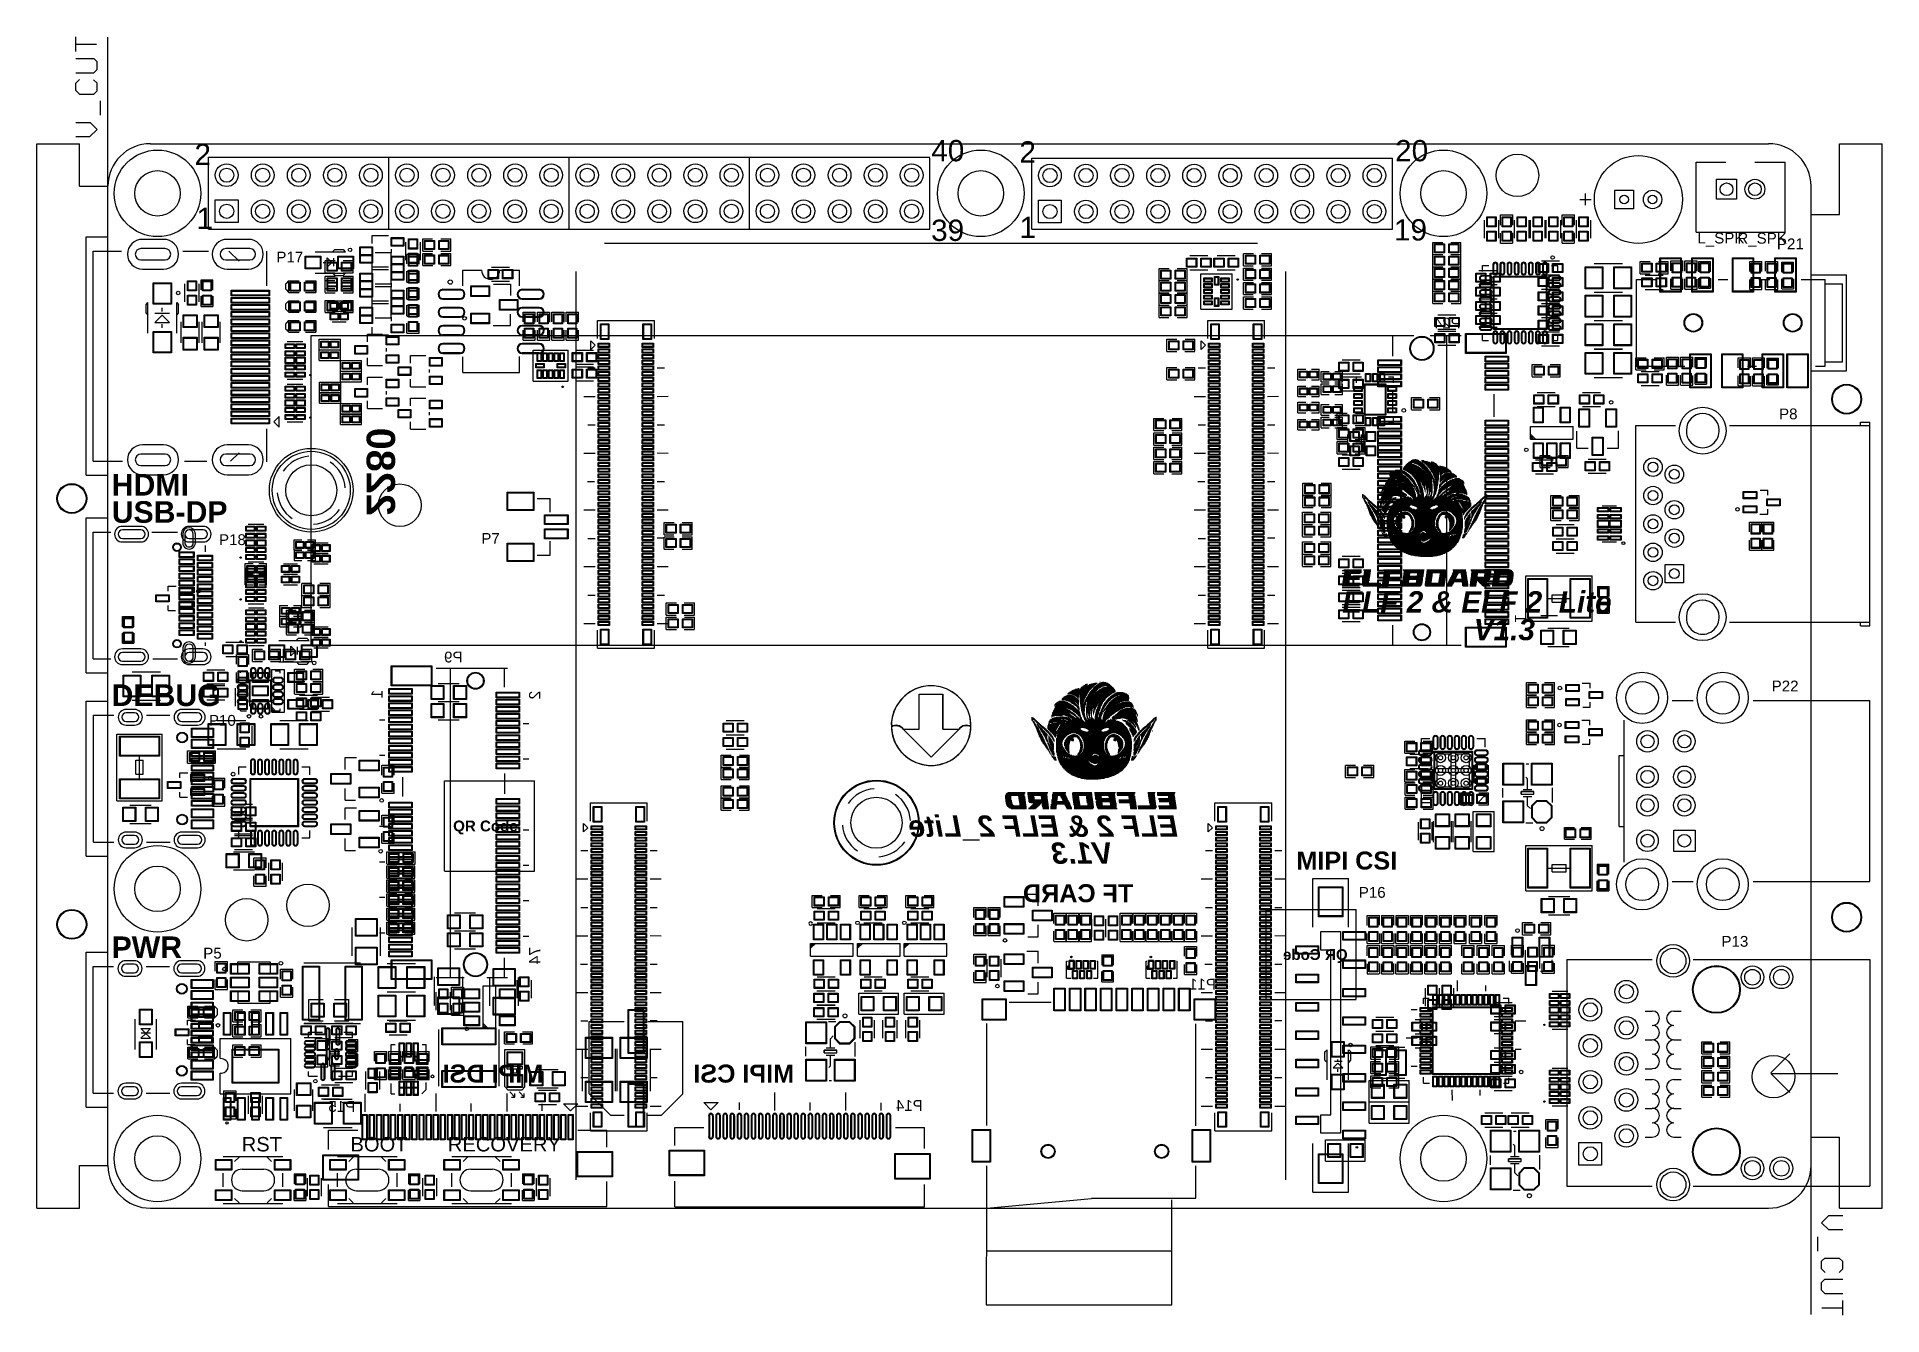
# Model space of a CAD drawing. Header units: inches. Extents: x -5 to 125, y -8 to 83.
import ezdxf

# ---------------------------------------------------------------- set-up
doc = ezdxf.new("R2010")
doc.units = ezdxf.units.IN
for name, color, linetype in [('Bottom Overlay', 54, 'Continuous'), ('Bottom Paste', 16, 'Continuous'), ('Bottom Solder', 6, 'Continuous'), ('Keep-Out Layer', 6, 'Continuous'), ('Top Overlay', 2, 'Continuous'), ('Top Paste', 8, 'Continuous'), ('Top Solder', 216, 'Continuous')]:
    doc.layers.add(name, color=color, linetype=linetype)
doc.styles.add('Arial', font='', dxfattribs={"height": 0.2})
doc.styles.add('Arial_Bold', font='', dxfattribs={"height": 0.2})
doc.styles.add('Arial_Bold_Italic', font='', dxfattribs={"height": 0.2})
doc.styles.get('Arial').set_extended_font_data('Arial')
doc.styles.get('Arial_Bold').set_extended_font_data('Arial', bold=True)
doc.styles.get('Arial_Bold_Italic').set_extended_font_data('Arial', italic=True, bold=True)

msp = doc.modelspace()

# ---------------------------------------------------------------- texts
at = {"layer": 'Bottom Overlay', "style": 'Arial', "text_generation_flag": 2}
for s, p in [('P24', (95.31, 61.98)), ('P9', (24.99, 38.45)), ('P11', (78.07, 15.4)), ('P15', (17.43, 6.79)), ('P14', (57.41, 6.86))]:
    msp.add_text(s, height=0.762, dxfattribs=at).set_placement(p)
at = {"layer": 'Bottom Overlay', "text_generation_flag": 2}
for s, height, style, p in [('ELF 2 & ELF 2_Lite', 1.5, 'Arial_Bold_Italic', (75.39, 26.17)), ('V1.3', 1.5, 'Arial_Bold_Italic', (70.78, 24.27)), ('TF CARD', 1.27, 'Arial_Bold', (72.25, 21.56)), ('MIPI DSI', 1.27, 'Arial_Bold', (30.68, 8.85)), ('MIPI CSI', 1.27, 'Arial_Bold', (48.35, 8.85))]:
    msp.add_text(s, height=height, rotation=360, dxfattribs=dict(at, style=style)).set_placement(p)
at = {"layer": 'Top Overlay'}
for s, height, style, p in [('L_SPK', 0.762, 'Arial', (111.99, 67.97)), ('R_SPK', 0.762, 'Arial', (114.8, 67.96)), ('HDMI', 1.524, 'Arial_Bold', (0.27, 50.21)), ('USB-DP', 1.524, 'Arial_Bold', (0.27, 48.29)), ('ELF 2 & ELF 2_Lite', 1.5, 'Arial_Bold_Italic', (86.97, 41.97)), ('V1.3', 1.5, 'Arial_Bold_Italic', (96.23, 40.02)), ('DEBUG', 1.524, 'Arial_Bold', (0.26, 35.38)), ('MIPI CSI', 1.27, 'Arial_Bold', (83.74, 23.86)), ('PWR', 1.524, 'Arial_Bold', (0.26, 17.62))]:
    msp.add_text(s, height=height, rotation=360, dxfattribs=dict(at, style=style)).set_placement(p)
at = {"layer": 'Top Overlay', "style": 'Arial'}
for s, height, p in [('P21', 0.762, (117.59, 67.56)), ('P17', 0.762, (11.87, 66.63)), ('P8', 0.762, (117.74, 55.58)), ('P18', 0.762, (7.83, 46.72)), ('P7', 0.762, (26.31, 46.81)), ('P22', 0.762, (117.22, 36.41)), ('P10', 0.762, (7.12, 33.99)), ('P16', 0.762, (88.13, 21.87)), ('P5', 0.762, (6.72, 17.59)), ('P13', 0.762, (113.68, 18.42)), ('RST', 1.016, (9.43, 4)), ('BOOT', 1.016, (17.09, 4)), ('RECOVERY', 1.016, (23.95, 4))]:
    msp.add_text(s, height=height, dxfattribs=at).set_placement(p)

# ---------------------------------------------------------------- blocks, each defined once
blk = doc.blocks.new('QR_C____1')
at = {"layer": 'Top Overlay'}
for p, q in [((-3.175, 3.175), (3.175, 3.175)), ((-3.175, -3.1496), (-3.175, 3.175)), ((3.175, -3.175), (3.175, 3.175)), ((-3.175, -3.175), (3.175, -3.175))]:
    blk.add_line(p, q, dxfattribs=at)
at = {"layer": 'Top Overlay', "style": 'Arial_Bold'}
blk.add_text('QR Code', height=0.762, rotation=360, dxfattribs=at).set_placement((-2.5654, -0.381))
blk = doc.blocks.new('CAP_SMT_6_3_7_7_B_2')
at = {"layer": 'Bottom Overlay'}
for p, q in [((-1.8, 3.3), (-3.3, 1.8)), ((-1.8, 3.3), (3.3, 3.3)), ((3.3, 3.3), (3.3, 0.83)), ((-3.3, 1.8), (-3.3, 0.83)), ((-3.3, -0.83), (-3.3, -1.8)), ((3.3, -0.83), (3.3, -3.3)), ((-3.3, -1.8), (-1.8, -3.3)), ((-1.8, -3.3), (3.3, -3.3))]:
    blk.add_line(p, q, dxfattribs=at)
at = {"layer": 'Bottom Paste'}
for p, q in [((-4.1, -0.5), (-4.1, 0.5)), ((-4.1, 0.5), (-1.1, 0.5)), ((-1.1, 0.5), (-1.1, -0.5)), ((1.1, -0.5), (1.1, 0.5)), ((1.1, 0.5), (4.1, 0.5)), ((4.1, 0.5), (4.1, -0.5)), ((-1.1, -0.5), (-4.1, -0.5)), ((4.1, -0.5), (1.1, -0.5))]:
    blk.add_line(p, q, dxfattribs=at)
at = {"layer": 'Bottom Solder'}
for p, q in [((-4.15, -0.55), (-4.15, 0.55)), ((-4.15, 0.55), (-1.05, 0.55)), ((-1.05, 0.55), (-1.05, -0.55)), ((1.05, -0.55), (1.05, 0.55)), ((1.05, 0.55), (4.15, 0.55)), ((4.15, 0.55), (4.15, -0.55)), ((-1.05, -0.55), (-4.15, -0.55)), ((4.15, -0.55), (1.05, -0.55))]:
    blk.add_line(p, q, dxfattribs=at)
blk = doc.blocks.new('0201R_3')
at = {"layer": 'Top Overlay'}
for p, q in [((-0.2, 0.37), (-0.75, 0.37)), ((-0.75, 0.37), (-0.75, -0.37)), ((0.75, 0.37), (0.2, 0.37)), ((0.75, 0.37), (0.75, -0.37)), ((-0.2, -0.37), (-0.75, -0.37)), ((0.75, -0.37), (0.2, -0.37))]:
    blk.add_line(p, q, dxfattribs=at)
at = {"layer": 'Top Paste'}
for p, q in [((-0.58, -0.19), (-0.58, 0.19)), ((-0.58, 0.19), (-0.11, 0.19)), ((-0.11, 0.19), (-0.11, -0.19)), ((0.11, -0.19), (0.11, 0.19)), ((0.11, 0.19), (0.58, 0.19)), ((0.58, 0.19), (0.58, -0.19)), ((-0.11, -0.19), (-0.58, -0.19)), ((0.58, -0.19), (0.11, -0.19))]:
    blk.add_line(p, q, dxfattribs=at)
at = {"layer": 'Top Solder'}
for p, q in [((-0.63, -0.24), (-0.63, 0.24)), ((-0.63, 0.24), (-0.06, 0.24)), ((-0.06, 0.24), (-0.06, -0.24)), ((0.06, -0.24), (0.06, 0.24)), ((0.06, 0.24), (0.63, 0.24)), ((0.63, 0.24), (0.63, -0.24)), ((-0.06, -0.24), (-0.63, -0.24)), ((0.63, -0.24), (0.06, -0.24))]:
    blk.add_line(p, q, dxfattribs=at)
blk = doc.blocks.new('0201R_4')
at = {"layer": 'Top Overlay'}
for p, q in [((-0.2, 0.37), (-0.75, 0.37)), ((-0.75, 0.37), (-0.75, -0.37)), ((0.75, 0.37), (0.2, 0.37)), ((0.75, 0.37), (0.75, -0.37)), ((-0.2, -0.37), (-0.75, -0.37)), ((0.75, -0.37), (0.2, -0.37))]:
    blk.add_line(p, q, dxfattribs=at)
at = {"layer": 'Top Paste'}
for p, q in [((-0.58, -0.19), (-0.58, 0.19)), ((-0.58, 0.19), (-0.11, 0.19)), ((-0.11, 0.19), (-0.11, -0.19)), ((0.11, -0.19), (0.11, 0.19)), ((0.11, 0.19), (0.58, 0.19)), ((0.58, 0.19), (0.58, -0.19)), ((-0.11, -0.19), (-0.58, -0.19)), ((0.58, -0.19), (0.11, -0.19))]:
    blk.add_line(p, q, dxfattribs=at)
at = {"layer": 'Top Solder'}
for p, q in [((-0.63, -0.24), (-0.63, 0.24)), ((-0.63, 0.24), (-0.06, 0.24)), ((-0.06, 0.24), (-0.06, -0.24)), ((0.06, -0.24), (0.06, 0.24)), ((0.06, 0.24), (0.63, 0.24)), ((0.63, 0.24), (0.63, -0.24)), ((-0.06, -0.24), (-0.63, -0.24)), ((0.63, -0.24), (0.06, -0.24))]:
    blk.add_line(p, q, dxfattribs=at)
blk = doc.blocks.new('0201R_5')
at = {"layer": 'Top Overlay'}
for p, q in [((-0.2, 0.37), (-0.75, 0.37)), ((-0.75, 0.37), (-0.75, -0.37)), ((0.75, 0.37), (0.2, 0.37)), ((0.75, 0.37), (0.75, -0.37)), ((-0.2, -0.37), (-0.75, -0.37)), ((0.75, -0.37), (0.2, -0.37))]:
    blk.add_line(p, q, dxfattribs=at)
at = {"layer": 'Top Paste'}
for p, q in [((-0.58, -0.19), (-0.58, 0.19)), ((-0.58, 0.19), (-0.11, 0.19)), ((-0.11, 0.19), (-0.11, -0.19)), ((0.11, -0.19), (0.11, 0.19)), ((0.11, 0.19), (0.58, 0.19)), ((0.58, 0.19), (0.58, -0.19)), ((-0.11, -0.19), (-0.58, -0.19)), ((0.58, -0.19), (0.11, -0.19))]:
    blk.add_line(p, q, dxfattribs=at)
at = {"layer": 'Top Solder'}
for p, q in [((-0.63, -0.24), (-0.63, 0.24)), ((-0.63, 0.24), (-0.06, 0.24)), ((-0.06, 0.24), (-0.06, -0.24)), ((0.06, -0.24), (0.06, 0.24)), ((0.06, 0.24), (0.63, 0.24)), ((0.63, 0.24), (0.63, -0.24)), ((-0.06, -0.24), (-0.63, -0.24)), ((0.63, -0.24), (0.06, -0.24))]:
    blk.add_line(p, q, dxfattribs=at)
blk = doc.blocks.new('0201R_6')
at = {"layer": 'Top Overlay'}
for p, q in [((-0.2, 0.37), (-0.75, 0.37)), ((-0.75, 0.37), (-0.75, -0.37)), ((0.75, 0.37), (0.2, 0.37)), ((0.75, 0.37), (0.75, -0.37)), ((-0.2, -0.37), (-0.75, -0.37)), ((0.75, -0.37), (0.2, -0.37))]:
    blk.add_line(p, q, dxfattribs=at)
at = {"layer": 'Top Paste'}
for p, q in [((-0.58, -0.19), (-0.58, 0.19)), ((-0.58, 0.19), (-0.11, 0.19)), ((-0.11, 0.19), (-0.11, -0.19)), ((0.11, -0.19), (0.11, 0.19)), ((0.11, 0.19), (0.58, 0.19)), ((0.58, 0.19), (0.58, -0.19)), ((-0.11, -0.19), (-0.58, -0.19)), ((0.58, -0.19), (0.11, -0.19))]:
    blk.add_line(p, q, dxfattribs=at)
at = {"layer": 'Top Solder'}
for p, q in [((-0.63, -0.24), (-0.63, 0.24)), ((-0.63, 0.24), (-0.06, 0.24)), ((-0.06, 0.24), (-0.06, -0.24)), ((0.06, -0.24), (0.06, 0.24)), ((0.06, 0.24), (0.63, 0.24)), ((0.63, 0.24), (0.63, -0.24)), ((-0.06, -0.24), (-0.63, -0.24)), ((0.63, -0.24), (0.06, -0.24))]:
    blk.add_line(p, q, dxfattribs=at)
blk = doc.blocks.new('0201R_7')
at = {"layer": 'Top Overlay'}
for p, q in [((-0.2, 0.37), (-0.75, 0.37)), ((-0.75, 0.37), (-0.75, -0.37)), ((0.75, 0.37), (0.2, 0.37)), ((0.75, 0.37), (0.75, -0.37)), ((-0.2, -0.37), (-0.75, -0.37)), ((0.75, -0.37), (0.2, -0.37))]:
    blk.add_line(p, q, dxfattribs=at)
at = {"layer": 'Top Paste'}
for p, q in [((-0.58, -0.19), (-0.58, 0.19)), ((-0.58, 0.19), (-0.11, 0.19)), ((-0.11, 0.19), (-0.11, -0.19)), ((0.11, -0.19), (0.11, 0.19)), ((0.11, 0.19), (0.58, 0.19)), ((0.58, 0.19), (0.58, -0.19)), ((-0.11, -0.19), (-0.58, -0.19)), ((0.58, -0.19), (0.11, -0.19))]:
    blk.add_line(p, q, dxfattribs=at)
at = {"layer": 'Top Solder'}
for p, q in [((-0.63, -0.24), (-0.63, 0.24)), ((-0.63, 0.24), (-0.06, 0.24)), ((-0.06, 0.24), (-0.06, -0.24)), ((0.06, -0.24), (0.06, 0.24)), ((0.06, 0.24), (0.63, 0.24)), ((0.63, 0.24), (0.63, -0.24)), ((-0.06, -0.24), (-0.63, -0.24)), ((0.63, -0.24), (0.06, -0.24))]:
    blk.add_line(p, q, dxfattribs=at)
blk = doc.blocks.new('0201R_8')
at = {"layer": 'Top Overlay'}
for p, q in [((-0.2, 0.37), (-0.75, 0.37)), ((-0.75, 0.37), (-0.75, -0.37)), ((0.75, 0.37), (0.2, 0.37)), ((0.75, 0.37), (0.75, -0.37)), ((-0.2, -0.37), (-0.75, -0.37)), ((0.75, -0.37), (0.2, -0.37))]:
    blk.add_line(p, q, dxfattribs=at)
at = {"layer": 'Top Paste'}
for p, q in [((-0.58, -0.19), (-0.58, 0.19)), ((-0.58, 0.19), (-0.11, 0.19)), ((-0.11, 0.19), (-0.11, -0.19)), ((0.11, -0.19), (0.11, 0.19)), ((0.11, 0.19), (0.58, 0.19)), ((0.58, 0.19), (0.58, -0.19)), ((-0.11, -0.19), (-0.58, -0.19)), ((0.58, -0.19), (0.11, -0.19))]:
    blk.add_line(p, q, dxfattribs=at)
at = {"layer": 'Top Solder'}
for p, q in [((-0.63, -0.24), (-0.63, 0.24)), ((-0.63, 0.24), (-0.06, 0.24)), ((-0.06, 0.24), (-0.06, -0.24)), ((0.06, -0.24), (0.06, 0.24)), ((0.06, 0.24), (0.63, 0.24)), ((0.63, 0.24), (0.63, -0.24)), ((-0.06, -0.24), (-0.63, -0.24)), ((0.63, -0.24), (0.06, -0.24))]:
    blk.add_line(p, q, dxfattribs=at)
blk = doc.blocks.new('0402R_9')
at = {"layer": 'Top Overlay'}
for p, q in [((-0.99, 0.43), (-0.99, -0.43)), ((-0.28, 0.43), (-0.99, 0.43)), ((0.99, 0.43), (0.28, 0.43)), ((0.99, 0.42), (0.99, -0.43)), ((-0.28, -0.43), (-0.99, -0.43)), ((0.99, -0.43), (0.3, -0.43))]:
    blk.add_line(p, q, dxfattribs=at)
at = {"layer": 'Top Paste'}
for p, q in [((-0.81, -0.27), (-0.81, 0.27)), ((-0.81, 0.27), (-0.2, 0.27)), ((-0.2, 0.27), (-0.2, -0.27)), ((0.2, -0.27), (0.2, 0.27)), ((0.2, 0.27), (0.81, 0.27)), ((0.81, 0.27), (0.81, -0.27)), ((-0.2, -0.27), (-0.81, -0.27)), ((0.81, -0.27), (0.2, -0.27))]:
    blk.add_line(p, q, dxfattribs=at)
at = {"layer": 'Top Solder'}
for p, q in [((-0.86, -0.32), (-0.86, 0.32)), ((-0.86, 0.32), (-0.15, 0.32)), ((-0.15, 0.32), (-0.15, -0.32)), ((0.15, -0.32), (0.15, 0.32)), ((0.15, 0.32), (0.86, 0.32)), ((0.86, 0.32), (0.86, -0.32)), ((-0.15, -0.32), (-0.86, -0.32)), ((0.86, -0.32), (0.15, -0.32))]:
    blk.add_line(p, q, dxfattribs=at)
blk = doc.blocks.new('0201R_10')
at = {"layer": 'Top Overlay'}
for p, q in [((-0.2, 0.37), (-0.75, 0.37)), ((-0.75, 0.37), (-0.75, -0.37)), ((0.75, 0.37), (0.2, 0.37)), ((0.75, 0.37), (0.75, -0.37)), ((-0.2, -0.37), (-0.75, -0.37)), ((0.75, -0.37), (0.2, -0.37))]:
    blk.add_line(p, q, dxfattribs=at)
at = {"layer": 'Top Paste'}
for p, q in [((-0.58, -0.19), (-0.58, 0.19)), ((-0.58, 0.19), (-0.11, 0.19)), ((-0.11, 0.19), (-0.11, -0.19)), ((0.11, -0.19), (0.11, 0.19)), ((0.11, 0.19), (0.58, 0.19)), ((0.58, 0.19), (0.58, -0.19)), ((-0.11, -0.19), (-0.58, -0.19)), ((0.58, -0.19), (0.11, -0.19))]:
    blk.add_line(p, q, dxfattribs=at)
at = {"layer": 'Top Solder'}
for p, q in [((-0.63, -0.24), (-0.63, 0.24)), ((-0.63, 0.24), (-0.06, 0.24)), ((-0.06, 0.24), (-0.06, -0.24)), ((0.06, -0.24), (0.06, 0.24)), ((0.06, 0.24), (0.63, 0.24)), ((0.63, 0.24), (0.63, -0.24)), ((-0.06, -0.24), (-0.63, -0.24)), ((0.63, -0.24), (0.06, -0.24))]:
    blk.add_line(p, q, dxfattribs=at)
blk = doc.blocks.new('0402C_11')
at = {"layer": 'Top Overlay'}
for p, q in [((0.64, 0.5), (-0.63, 0.5)), ((-0.63, -0.5), (0.64, -0.5))]:
    blk.add_line(p, q, dxfattribs=at)
at = {"layer": 'Top Paste'}
for p, q in [((-0.81, -0.27), (-0.81, 0.27)), ((-0.81, 0.27), (-0.2, 0.27)), ((-0.2, 0.27), (-0.2, -0.27)), ((0.2, -0.27), (0.2, 0.27)), ((0.2, 0.27), (0.81, 0.27)), ((0.81, 0.27), (0.81, -0.27)), ((-0.2, -0.27), (-0.81, -0.27)), ((0.81, -0.27), (0.2, -0.27))]:
    blk.add_line(p, q, dxfattribs=at)
at = {"layer": 'Top Solder'}
for p, q in [((-0.86, -0.32), (-0.86, 0.32)), ((-0.86, 0.32), (-0.15, 0.32)), ((-0.15, 0.32), (-0.15, -0.32)), ((0.15, -0.32), (0.15, 0.32)), ((0.15, 0.32), (0.86, 0.32)), ((0.86, 0.32), (0.86, -0.32)), ((-0.15, -0.32), (-0.86, -0.32)), ((0.86, -0.32), (0.15, -0.32))]:
    blk.add_line(p, q, dxfattribs=at)
blk = doc.blocks.new('QFN14_2_5_3_2_12')
at = {"layer": 'Top Overlay'}
for p, q in [((-0.95, 1.6), (-1.3, 1.6)), ((-1.3, 1.6), (-1.3, 1.17)), ((1.3, 1.6), (0.91, 1.6)), ((1.3, 1.6), (1.3, 1.17)), ((-1.3, -1.17), (-1.3, -1.6)), ((1.3, -1.17), (1.3, -1.6)), ((-0.95, -1.6), (-1.3, -1.6)), ((1.3, -1.6), (0.95, -1.6))]:
    blk.add_line(p, q, dxfattribs=at)
blk.add_circle((-2.02, 0.76), 0.127, dxfattribs=at)
at = {"layer": 'Top Paste'}
for p, q in [((-0.63, 1.3), (-0.63, 1.8)), ((-0.63, 1.8), (-0.37, 1.8)), ((-0.37, 1.8), (-0.37, 1.3)), ((-0.12, 1.3), (-0.12, 1.8)), ((-0.12, 1.8), (0.12, 1.8)), ((0.12, 1.8), (0.12, 1.3)), ((0.37, 1.3), (0.37, 1.8)), ((0.37, 1.8), (0.62, 1.8)), ((0.62, 1.8), (0.62, 1.3)), ((-1.45, 0.62), (-1.45, 0.88)), ((-1.45, 0.88), (-0.95, 0.88)), ((-0.95, 0.62), (-1.45, 0.62)), ((-1.45, 0.12), (-1.45, 0.37)), ((-1.45, 0.37), (-0.95, 0.37)), ((-0.95, 0.12), (-1.45, 0.12)), ((-0.95, 0.88), (-0.95, 0.62)), ((-0.95, 0.37), (-0.95, 0.12)), ((-0.7, -1.05), (-0.7, 1.05)), ((-0.7, 1.05), (0.7, 1.05)), ((-0.37, 1.3), (-0.63, 1.3)), ((0.12, 1.3), (-0.12, 1.3)), ((0.62, 1.3), (0.37, 1.3)), ((0.7, 1.05), (0.7, -1.05)), ((0.95, 0.62), (0.95, 0.88)), ((0.95, 0.88), (1.45, 0.88)), ((1.45, 0.62), (0.95, 0.62)), ((0.95, 0.12), (0.95, 0.37)), ((0.95, 0.37), (1.45, 0.37)), ((1.45, 0.12), (0.95, 0.12)), ((1.45, 0.88), (1.45, 0.62)), ((1.45, 0.37), (1.45, 0.12)), ((-1.45, -0.37), (-1.45, -0.12)), ((-1.45, -0.12), (-0.95, -0.12)), ((-0.95, -0.37), (-1.45, -0.37)), ((-1.45, -0.88), (-1.45, -0.63)), ((-1.45, -0.63), (-0.95, -0.63)), ((-0.95, -0.88), (-1.45, -0.88)), ((-0.95, -0.12), (-0.95, -0.37)), ((-0.95, -0.63), (-0.95, -0.88)), ((0.7, -1.05), (-0.7, -1.05)), ((-0.63, -1.8), (-0.63, -1.3)), ((-0.63, -1.3), (-0.37, -1.3)), ((-0.37, -1.3), (-0.37, -1.8)), ((-0.12, -1.8), (-0.12, -1.3)), ((-0.12, -1.3), (0.12, -1.3)), ((0.12, -1.3), (0.12, -1.8)), ((0.37, -1.3), (0.62, -1.3)), ((0.37, -1.8), (0.37, -1.3)), ((0.62, -1.3), (0.62, -1.8)), ((0.95, -0.37), (0.95, -0.12)), ((0.95, -0.12), (1.45, -0.12)), ((1.45, -0.37), (0.95, -0.37)), ((0.95, -0.88), (0.95, -0.63)), ((0.95, -0.63), (1.45, -0.63)), ((1.45, -0.88), (0.95, -0.88)), ((1.45, -0.12), (1.45, -0.37)), ((1.45, -0.63), (1.45, -0.88)), ((-0.37, -1.8), (-0.63, -1.8)), ((0.12, -1.8), (-0.12, -1.8)), ((0.62, -1.8), (0.37, -1.8))]:
    blk.add_line(p, q, dxfattribs=at)
at = {"layer": 'Top Solder'}
for p, q in [((-0.67, 1.25), (-0.67, 1.85)), ((-0.67, 1.85), (-0.32, 1.85)), ((-0.32, 1.85), (-0.32, 1.25)), ((-0.17, 1.25), (-0.17, 1.85)), ((-0.17, 1.85), (0.18, 1.85)), ((0.18, 1.85), (0.18, 1.25)), ((0.32, 1.25), (0.32, 1.85)), ((0.32, 1.85), (0.67, 1.85)), ((0.67, 1.85), (0.67, 1.25)), ((-1.5, 0.58), (-1.5, 0.93)), ((-1.5, 0.93), (-0.9, 0.93)), ((-0.9, 0.58), (-1.5, 0.58)), ((-1.5, 0.07), (-1.5, 0.42)), ((-1.5, 0.42), (-0.9, 0.42)), ((-0.9, 0.07), (-1.5, 0.07)), ((-0.9, 0.93), (-0.9, 0.58)), ((-0.9, 0.42), (-0.9, 0.07)), ((-0.75, -1.1), (-0.75, 1.1)), ((-0.75, 1.1), (0.75, 1.1)), ((-0.32, 1.25), (-0.67, 1.25)), ((0.18, 1.25), (-0.17, 1.25)), ((0.67, 1.25), (0.32, 1.25)), ((0.75, 1.1), (0.75, -1.1)), ((0.9, 0.58), (0.9, 0.93)), ((0.9, 0.93), (1.5, 0.93)), ((1.5, 0.58), (0.9, 0.58)), ((0.9, 0.07), (0.9, 0.42)), ((0.9, 0.42), (1.5, 0.42)), ((1.5, 0.07), (0.9, 0.07)), ((1.5, 0.93), (1.5, 0.58)), ((1.5, 0.42), (1.5, 0.07)), ((-1.5, -0.42), (-1.5, -0.07)), ((-1.5, -0.07), (-0.9, -0.07)), ((-0.9, -0.42), (-1.5, -0.42)), ((-1.5, -0.93), (-1.5, -0.58)), ((-1.5, -0.58), (-0.9, -0.58)), ((-0.9, -0.93), (-1.5, -0.93)), ((-0.9, -0.07), (-0.9, -0.42)), ((-0.9, -0.58), (-0.9, -0.93)), ((0.75, -1.1), (-0.75, -1.1)), ((-0.67, -1.85), (-0.67, -1.25)), ((-0.67, -1.25), (-0.32, -1.25)), ((-0.32, -1.25), (-0.32, -1.85)), ((-0.17, -1.85), (-0.17, -1.25)), ((-0.17, -1.25), (0.18, -1.25)), ((0.18, -1.25), (0.18, -1.85)), ((0.32, -1.25), (0.67, -1.25)), ((0.32, -1.85), (0.32, -1.25)), ((0.67, -1.25), (0.67, -1.85)), ((0.9, -0.42), (0.9, -0.07)), ((0.9, -0.07), (1.5, -0.07)), ((1.5, -0.42), (0.9, -0.42)), ((0.9, -0.93), (0.9, -0.58)), ((0.9, -0.58), (1.5, -0.58)), ((1.5, -0.93), (0.9, -0.93)), ((1.5, -0.07), (1.5, -0.42)), ((1.5, -0.58), (1.5, -0.93)), ((-0.32, -1.85), (-0.67, -1.85)), ((0.18, -1.85), (-0.17, -1.85)), ((0.67, -1.85), (0.32, -1.85))]:
    blk.add_line(p, q, dxfattribs=at)
blk = doc.blocks.new('0201R_13')
at = {"layer": 'Top Overlay'}
for p, q in [((-0.2, 0.37), (-0.75, 0.37)), ((-0.75, 0.37), (-0.75, -0.37)), ((0.75, 0.37), (0.2, 0.37)), ((0.75, 0.37), (0.75, -0.37)), ((-0.2, -0.37), (-0.75, -0.37)), ((0.75, -0.37), (0.2, -0.37))]:
    blk.add_line(p, q, dxfattribs=at)
at = {"layer": 'Top Paste'}
for p, q in [((-0.58, -0.19), (-0.58, 0.19)), ((-0.58, 0.19), (-0.11, 0.19)), ((-0.11, 0.19), (-0.11, -0.19)), ((0.11, -0.19), (0.11, 0.19)), ((0.11, 0.19), (0.58, 0.19)), ((0.58, 0.19), (0.58, -0.19)), ((-0.11, -0.19), (-0.58, -0.19)), ((0.58, -0.19), (0.11, -0.19))]:
    blk.add_line(p, q, dxfattribs=at)
at = {"layer": 'Top Solder'}
for p, q in [((-0.63, -0.24), (-0.63, 0.24)), ((-0.63, 0.24), (-0.06, 0.24)), ((-0.06, 0.24), (-0.06, -0.24)), ((0.06, -0.24), (0.06, 0.24)), ((0.06, 0.24), (0.63, 0.24)), ((0.63, 0.24), (0.63, -0.24)), ((-0.06, -0.24), (-0.63, -0.24)), ((0.63, -0.24), (0.06, -0.24))]:
    blk.add_line(p, q, dxfattribs=at)
blk = doc.blocks.new('0402C_14')
at = {"layer": 'Top Overlay'}
for p, q in [((0.64, 0.5), (-0.63, 0.5)), ((-0.63, -0.5), (0.64, -0.5))]:
    blk.add_line(p, q, dxfattribs=at)
at = {"layer": 'Top Paste'}
for p, q in [((-0.81, -0.27), (-0.81, 0.27)), ((-0.81, 0.27), (-0.2, 0.27)), ((-0.2, 0.27), (-0.2, -0.27)), ((0.2, -0.27), (0.2, 0.27)), ((0.2, 0.27), (0.81, 0.27)), ((0.81, 0.27), (0.81, -0.27)), ((-0.2, -0.27), (-0.81, -0.27)), ((0.81, -0.27), (0.2, -0.27))]:
    blk.add_line(p, q, dxfattribs=at)
at = {"layer": 'Top Solder'}
for p, q in [((-0.86, -0.32), (-0.86, 0.32)), ((-0.86, 0.32), (-0.15, 0.32)), ((-0.15, 0.32), (-0.15, -0.32)), ((0.15, -0.32), (0.15, 0.32)), ((0.15, 0.32), (0.86, 0.32)), ((0.86, 0.32), (0.86, -0.32)), ((-0.15, -0.32), (-0.86, -0.32)), ((0.86, -0.32), (0.15, -0.32))]:
    blk.add_line(p, q, dxfattribs=at)
blk = doc.blocks.new('UQFN_B_15')
at = {"layer": 'Bottom Overlay'}
for p, q in [((-1.1, 1.24), (-1.1, -1.24)), ((1.1, 1.24), (-1.1, 1.24)), ((1.1, 1.24), (1.1, -1.24)), ((1.1, -1.24), (-1.1, -1.24))]:
    blk.add_line(p, q, dxfattribs=at)
blk.add_circle((-1.49, -0.84), 0.05, dxfattribs=at)
at = {"layer": 'Bottom Paste'}
for p, q in [((-0.85, 0.7), (-0.85, 0.9)), ((-0.85, 0.9), (-0.35, 0.9)), ((-0.35, 0.7), (-0.85, 0.7)), ((-0.85, 0.3), (-0.85, 0.5)), ((-0.85, 0.5), (-0.35, 0.5)), ((-0.35, 0.3), (-0.85, 0.3)), ((-0.85, -0.1), (-0.85, 0.1)), ((-0.85, 0.1), (-0.35, 0.1)), ((-0.35, 0.9), (-0.35, 0.7)), ((-0.35, 0.5), (-0.35, 0.3)), ((-0.35, 0.1), (-0.35, -0.1)), ((-0.1, 0.5), (-0.1, 1)), ((-0.1, 1), (0.1, 1)), ((0.1, 0.5), (-0.1, 0.5)), ((0.1, 1), (0.1, 0.5)), ((0.35, 0.7), (0.35, 0.9)), ((0.35, 0.9), (0.85, 0.9)), ((0.85, 0.7), (0.35, 0.7)), ((0.35, 0.3), (0.35, 0.5)), ((0.35, 0.5), (0.85, 0.5)), ((0.85, 0.3), (0.35, 0.3)), ((0.35, -0.1), (0.35, 0.1)), ((0.35, 0.1), (0.85, 0.1)), ((0.85, 0.9), (0.85, 0.7)), ((0.85, 0.5), (0.85, 0.3)), ((0.85, 0.1), (0.85, -0.1)), ((-0.35, -0.1), (-0.85, -0.1)), ((-0.85, -0.5), (-0.85, -0.3)), ((-0.85, -0.3), (-0.35, -0.3)), ((-0.35, -0.5), (-0.85, -0.5)), ((-0.85, -0.9), (-0.85, -0.7)), ((-0.85, -0.7), (-0.35, -0.7)), ((-0.35, -0.9), (-0.85, -0.9)), ((-0.35, -0.3), (-0.35, -0.5)), ((-0.35, -0.7), (-0.35, -0.9)), ((-0.1, -1), (-0.1, -0.5)), ((-0.1, -0.5), (0.1, -0.5)), ((0.1, -1), (-0.1, -1)), ((0.1, -0.5), (0.1, -1)), ((0.85, -0.1), (0.35, -0.1)), ((0.35, -0.5), (0.35, -0.3)), ((0.35, -0.3), (0.85, -0.3)), ((0.85, -0.5), (0.35, -0.5)), ((0.35, -0.9), (0.35, -0.7)), ((0.35, -0.7), (0.85, -0.7)), ((0.85, -0.9), (0.35, -0.9)), ((0.85, -0.3), (0.85, -0.5)), ((0.85, -0.7), (0.85, -0.9))]:
    blk.add_line(p, q, dxfattribs=at)
at = {"layer": 'Bottom Solder'}
for p, q in [((-0.9, 0.65), (-0.9, 0.95)), ((-0.9, 0.95), (-0.3, 0.95)), ((-0.3, 0.65), (-0.9, 0.65)), ((-0.9, 0.25), (-0.9, 0.55)), ((-0.9, 0.55), (-0.3, 0.55)), ((-0.3, 0.25), (-0.9, 0.25)), ((-0.9, -0.15), (-0.9, 0.15)), ((-0.9, 0.15), (-0.3, 0.15)), ((-0.3, 0.95), (-0.3, 0.65)), ((-0.3, 0.55), (-0.3, 0.25)), ((-0.3, 0.15), (-0.3, -0.15)), ((-0.15, 0.45), (-0.15, 1.05)), ((-0.15, 1.05), (0.15, 1.05)), ((0.15, 0.45), (-0.15, 0.45)), ((0.15, 1.05), (0.15, 0.45)), ((0.3, 0.65), (0.3, 0.95)), ((0.3, 0.95), (0.9, 0.95)), ((0.9, 0.65), (0.3, 0.65)), ((0.3, 0.25), (0.3, 0.55)), ((0.3, 0.55), (0.9, 0.55)), ((0.9, 0.25), (0.3, 0.25)), ((0.3, -0.15), (0.3, 0.15)), ((0.3, 0.15), (0.9, 0.15)), ((0.9, 0.95), (0.9, 0.65)), ((0.9, 0.55), (0.9, 0.25)), ((0.9, 0.15), (0.9, -0.15)), ((-0.3, -0.15), (-0.9, -0.15)), ((-0.9, -0.55), (-0.9, -0.25)), ((-0.9, -0.25), (-0.3, -0.25)), ((-0.3, -0.55), (-0.9, -0.55)), ((-0.9, -0.95), (-0.9, -0.65)), ((-0.9, -0.65), (-0.3, -0.65)), ((-0.3, -0.95), (-0.9, -0.95)), ((-0.3, -0.25), (-0.3, -0.55)), ((-0.3, -0.65), (-0.3, -0.95)), ((-0.15, -1.05), (-0.15, -0.45)), ((-0.15, -0.45), (0.15, -0.45)), ((0.15, -1.05), (-0.15, -1.05)), ((0.15, -0.45), (0.15, -1.05)), ((0.9, -0.15), (0.3, -0.15)), ((0.3, -0.55), (0.3, -0.25)), ((0.3, -0.25), (0.9, -0.25)), ((0.9, -0.55), (0.3, -0.55)), ((0.3, -0.95), (0.3, -0.65)), ((0.3, -0.65), (0.9, -0.65)), ((0.9, -0.95), (0.3, -0.95)), ((0.9, -0.25), (0.9, -0.55)), ((0.9, -0.65), (0.9, -0.95))]:
    blk.add_line(p, q, dxfattribs=at)
blk = doc.blocks.new('UQFN_B_16')
at = {"layer": 'Bottom Overlay'}
for p, q in [((-1.1, 1.24), (-1.1, -1.24)), ((-1.1, 1.24), (1.1, 1.24)), ((1.1, 1.24), (1.1, -1.24)), ((-1.1, -1.24), (1.1, -1.24))]:
    blk.add_line(p, q, dxfattribs=at)
blk.add_circle((-1.49, -0.84), 0.05, dxfattribs=at)
at = {"layer": 'Bottom Paste'}
for p, q in [((-0.85, 0.7), (-0.85, 0.9)), ((-0.85, 0.9), (-0.35, 0.9)), ((-0.35, 0.7), (-0.85, 0.7)), ((-0.85, 0.3), (-0.85, 0.5)), ((-0.85, 0.5), (-0.35, 0.5)), ((-0.35, 0.3), (-0.85, 0.3)), ((-0.85, -0.1), (-0.85, 0.1)), ((-0.85, 0.1), (-0.35, 0.1)), ((-0.35, 0.9), (-0.35, 0.7)), ((-0.35, 0.5), (-0.35, 0.3)), ((-0.35, 0.1), (-0.35, -0.1)), ((-0.1, 0.5), (-0.1, 1)), ((-0.1, 1), (0.1, 1)), ((0.1, 0.5), (-0.1, 0.5)), ((0.1, 1), (0.1, 0.5)), ((0.35, 0.7), (0.35, 0.9)), ((0.35, 0.9), (0.85, 0.9)), ((0.85, 0.7), (0.35, 0.7)), ((0.35, 0.3), (0.35, 0.5)), ((0.35, 0.5), (0.85, 0.5)), ((0.85, 0.3), (0.35, 0.3)), ((0.35, -0.1), (0.35, 0.1)), ((0.35, 0.1), (0.85, 0.1)), ((0.85, 0.9), (0.85, 0.7)), ((0.85, 0.5), (0.85, 0.3)), ((0.85, 0.1), (0.85, -0.1)), ((-0.35, -0.1), (-0.85, -0.1)), ((-0.85, -0.5), (-0.85, -0.3)), ((-0.85, -0.3), (-0.35, -0.3)), ((-0.35, -0.5), (-0.85, -0.5)), ((-0.85, -0.9), (-0.85, -0.7)), ((-0.85, -0.7), (-0.35, -0.7)), ((-0.35, -0.9), (-0.85, -0.9)), ((-0.35, -0.3), (-0.35, -0.5)), ((-0.35, -0.7), (-0.35, -0.9)), ((-0.1, -1), (-0.1, -0.5)), ((-0.1, -0.5), (0.1, -0.5)), ((0.1, -1), (-0.1, -1)), ((0.1, -0.5), (0.1, -1)), ((0.85, -0.1), (0.35, -0.1)), ((0.35, -0.5), (0.35, -0.3)), ((0.35, -0.3), (0.85, -0.3)), ((0.85, -0.5), (0.35, -0.5)), ((0.35, -0.9), (0.35, -0.7)), ((0.35, -0.7), (0.85, -0.7)), ((0.85, -0.9), (0.35, -0.9)), ((0.85, -0.3), (0.85, -0.5)), ((0.85, -0.7), (0.85, -0.9))]:
    blk.add_line(p, q, dxfattribs=at)
at = {"layer": 'Bottom Solder'}
for p, q in [((-0.9, 0.65), (-0.9, 0.95)), ((-0.9, 0.95), (-0.3, 0.95)), ((-0.3, 0.65), (-0.9, 0.65)), ((-0.9, 0.25), (-0.9, 0.55)), ((-0.9, 0.55), (-0.3, 0.55)), ((-0.3, 0.25), (-0.9, 0.25)), ((-0.9, -0.15), (-0.9, 0.15)), ((-0.9, 0.15), (-0.3, 0.15)), ((-0.3, 0.95), (-0.3, 0.65)), ((-0.3, 0.55), (-0.3, 0.25)), ((-0.3, 0.15), (-0.3, -0.15)), ((-0.15, 0.45), (-0.15, 1.05)), ((-0.15, 1.05), (0.15, 1.05)), ((0.15, 0.45), (-0.15, 0.45)), ((0.15, 1.05), (0.15, 0.45)), ((0.3, 0.65), (0.3, 0.95)), ((0.3, 0.95), (0.9, 0.95)), ((0.9, 0.65), (0.3, 0.65)), ((0.3, 0.25), (0.3, 0.55)), ((0.3, 0.55), (0.9, 0.55)), ((0.9, 0.25), (0.3, 0.25)), ((0.3, -0.15), (0.3, 0.15)), ((0.3, 0.15), (0.9, 0.15)), ((0.9, 0.95), (0.9, 0.65)), ((0.9, 0.55), (0.9, 0.25)), ((0.9, 0.15), (0.9, -0.15)), ((-0.3, -0.15), (-0.9, -0.15)), ((-0.9, -0.55), (-0.9, -0.25)), ((-0.9, -0.25), (-0.3, -0.25)), ((-0.3, -0.55), (-0.9, -0.55)), ((-0.9, -0.95), (-0.9, -0.65)), ((-0.9, -0.65), (-0.3, -0.65)), ((-0.3, -0.95), (-0.9, -0.95)), ((-0.3, -0.25), (-0.3, -0.55)), ((-0.3, -0.65), (-0.3, -0.95)), ((-0.15, -1.05), (-0.15, -0.45)), ((-0.15, -0.45), (0.15, -0.45)), ((0.15, -1.05), (-0.15, -1.05)), ((0.15, -0.45), (0.15, -1.05)), ((0.9, -0.15), (0.3, -0.15)), ((0.3, -0.55), (0.3, -0.25)), ((0.3, -0.25), (0.9, -0.25)), ((0.9, -0.55), (0.3, -0.55)), ((0.3, -0.95), (0.3, -0.65)), ((0.3, -0.65), (0.9, -0.65)), ((0.9, -0.95), (0.3, -0.95)), ((0.9, -0.25), (0.9, -0.55)), ((0.9, -0.65), (0.9, -0.95))]:
    blk.add_line(p, q, dxfattribs=at)
blk = doc.blocks.new('0402R_B_17')
at = {"layer": 'Bottom Overlay'}
for p, q in [((-0.28, 0.43), (-0.99, 0.43)), ((-0.99, 0.43), (-0.99, -0.43)), ((0.99, 0.43), (0.3, 0.43)), ((0.99, 0.43), (0.99, -0.42)), ((-0.28, -0.43), (-0.99, -0.43)), ((0.99, -0.43), (0.28, -0.43))]:
    blk.add_line(p, q, dxfattribs=at)
at = {"layer": 'Bottom Paste'}
for p, q in [((-0.81, -0.27), (-0.81, 0.27)), ((-0.81, 0.27), (-0.2, 0.27)), ((-0.2, 0.27), (-0.2, -0.27)), ((0.2, -0.27), (0.2, 0.27)), ((0.2, 0.27), (0.81, 0.27)), ((0.81, 0.27), (0.81, -0.27)), ((-0.2, -0.27), (-0.81, -0.27)), ((0.81, -0.27), (0.2, -0.27))]:
    blk.add_line(p, q, dxfattribs=at)
at = {"layer": 'Bottom Solder'}
for p, q in [((-0.86, -0.32), (-0.86, 0.32)), ((-0.86, 0.32), (-0.15, 0.32)), ((-0.15, 0.32), (-0.15, -0.32)), ((0.15, -0.32), (0.15, 0.32)), ((0.15, 0.32), (0.86, 0.32)), ((0.86, 0.32), (0.86, -0.32)), ((-0.15, -0.32), (-0.86, -0.32)), ((0.86, -0.32), (0.15, -0.32))]:
    blk.add_line(p, q, dxfattribs=at)
blk = doc.blocks.new('0402R_B_18')
at = {"layer": 'Bottom Overlay'}
for p, q in [((-0.28, 0.43), (-0.99, 0.43)), ((-0.99, 0.43), (-0.99, -0.43)), ((0.99, 0.43), (0.3, 0.43)), ((0.99, 0.43), (0.99, -0.42)), ((-0.28, -0.43), (-0.99, -0.43)), ((0.99, -0.43), (0.28, -0.43))]:
    blk.add_line(p, q, dxfattribs=at)
at = {"layer": 'Bottom Paste'}
for p, q in [((-0.81, -0.27), (-0.81, 0.27)), ((-0.81, 0.27), (-0.2, 0.27)), ((-0.2, 0.27), (-0.2, -0.27)), ((0.2, -0.27), (0.2, 0.27)), ((0.2, 0.27), (0.81, 0.27)), ((0.81, 0.27), (0.81, -0.27)), ((-0.2, -0.27), (-0.81, -0.27)), ((0.81, -0.27), (0.2, -0.27))]:
    blk.add_line(p, q, dxfattribs=at)
at = {"layer": 'Bottom Solder'}
for p, q in [((-0.86, -0.32), (-0.86, 0.32)), ((-0.86, 0.32), (-0.15, 0.32)), ((-0.15, 0.32), (-0.15, -0.32)), ((0.15, -0.32), (0.15, 0.32)), ((0.15, 0.32), (0.86, 0.32)), ((0.86, 0.32), (0.86, -0.32)), ((-0.15, -0.32), (-0.86, -0.32)), ((0.86, -0.32), (0.15, -0.32))]:
    blk.add_line(p, q, dxfattribs=at)
blk = doc.blocks.new('0402R_B_19')
at = {"layer": 'Bottom Overlay'}
for p, q in [((-0.28, 0.43), (-0.99, 0.43)), ((-0.99, 0.43), (-0.99, -0.43)), ((0.99, 0.43), (0.3, 0.43)), ((0.99, 0.43), (0.99, -0.42)), ((-0.28, -0.43), (-0.99, -0.43)), ((0.99, -0.43), (0.28, -0.43))]:
    blk.add_line(p, q, dxfattribs=at)
at = {"layer": 'Bottom Paste'}
for p, q in [((-0.81, -0.27), (-0.81, 0.27)), ((-0.81, 0.27), (-0.2, 0.27)), ((-0.2, 0.27), (-0.2, -0.27)), ((0.2, -0.27), (0.2, 0.27)), ((0.2, 0.27), (0.81, 0.27)), ((0.81, 0.27), (0.81, -0.27)), ((-0.2, -0.27), (-0.81, -0.27)), ((0.81, -0.27), (0.2, -0.27))]:
    blk.add_line(p, q, dxfattribs=at)
at = {"layer": 'Bottom Solder'}
for p, q in [((-0.86, -0.32), (-0.86, 0.32)), ((-0.86, 0.32), (-0.15, 0.32)), ((-0.15, 0.32), (-0.15, -0.32)), ((0.15, -0.32), (0.15, 0.32)), ((0.15, 0.32), (0.86, 0.32)), ((0.86, 0.32), (0.86, -0.32)), ((-0.15, -0.32), (-0.86, -0.32)), ((0.86, -0.32), (0.15, -0.32))]:
    blk.add_line(p, q, dxfattribs=at)
blk = doc.blocks.new('0402R_B_20')
at = {"layer": 'Bottom Overlay'}
for p, q in [((-0.28, 0.43), (-0.99, 0.43)), ((-0.99, 0.43), (-0.99, -0.43)), ((0.99, 0.43), (0.3, 0.43)), ((0.99, 0.43), (0.99, -0.42)), ((-0.28, -0.43), (-0.99, -0.43)), ((0.99, -0.43), (0.28, -0.43))]:
    blk.add_line(p, q, dxfattribs=at)
at = {"layer": 'Bottom Paste'}
for p, q in [((-0.81, -0.27), (-0.81, 0.27)), ((-0.81, 0.27), (-0.2, 0.27)), ((-0.2, 0.27), (-0.2, -0.27)), ((0.2, -0.27), (0.2, 0.27)), ((0.2, 0.27), (0.81, 0.27)), ((0.81, 0.27), (0.81, -0.27)), ((-0.2, -0.27), (-0.81, -0.27)), ((0.81, -0.27), (0.2, -0.27))]:
    blk.add_line(p, q, dxfattribs=at)
at = {"layer": 'Bottom Solder'}
for p, q in [((-0.86, -0.32), (-0.86, 0.32)), ((-0.86, 0.32), (-0.15, 0.32)), ((-0.15, 0.32), (-0.15, -0.32)), ((0.15, -0.32), (0.15, 0.32)), ((0.15, 0.32), (0.86, 0.32)), ((0.86, 0.32), (0.86, -0.32)), ((-0.15, -0.32), (-0.86, -0.32)), ((0.86, -0.32), (0.15, -0.32))]:
    blk.add_line(p, q, dxfattribs=at)
blk = doc.blocks.new('0402R_B_21')
at = {"layer": 'Bottom Overlay'}
for p, q in [((-0.28, 0.43), (-0.99, 0.43)), ((-0.99, 0.43), (-0.99, -0.43)), ((0.99, 0.43), (0.3, 0.43)), ((0.99, 0.43), (0.99, -0.42)), ((-0.28, -0.43), (-0.99, -0.43)), ((0.99, -0.43), (0.28, -0.43))]:
    blk.add_line(p, q, dxfattribs=at)
at = {"layer": 'Bottom Paste'}
for p, q in [((-0.81, -0.27), (-0.81, 0.27)), ((-0.81, 0.27), (-0.2, 0.27)), ((-0.2, 0.27), (-0.2, -0.27)), ((0.2, -0.27), (0.2, 0.27)), ((0.2, 0.27), (0.81, 0.27)), ((0.81, 0.27), (0.81, -0.27)), ((-0.2, -0.27), (-0.81, -0.27)), ((0.81, -0.27), (0.2, -0.27))]:
    blk.add_line(p, q, dxfattribs=at)
at = {"layer": 'Bottom Solder'}
for p, q in [((-0.86, -0.32), (-0.86, 0.32)), ((-0.86, 0.32), (-0.15, 0.32)), ((-0.15, 0.32), (-0.15, -0.32)), ((0.15, -0.32), (0.15, 0.32)), ((0.15, 0.32), (0.86, 0.32)), ((0.86, 0.32), (0.86, -0.32)), ((-0.15, -0.32), (-0.86, -0.32)), ((0.86, -0.32), (0.15, -0.32))]:
    blk.add_line(p, q, dxfattribs=at)
blk = doc.blocks.new('0402R_B_22')
at = {"layer": 'Bottom Overlay'}
for p, q in [((-0.28, 0.43), (-0.99, 0.43)), ((-0.99, 0.43), (-0.99, -0.43)), ((0.99, 0.43), (0.3, 0.43)), ((0.99, 0.43), (0.99, -0.42)), ((-0.28, -0.43), (-0.99, -0.43)), ((0.99, -0.43), (0.28, -0.43))]:
    blk.add_line(p, q, dxfattribs=at)
at = {"layer": 'Bottom Paste'}
for p, q in [((-0.81, -0.27), (-0.81, 0.27)), ((-0.81, 0.27), (-0.2, 0.27)), ((-0.2, 0.27), (-0.2, -0.27)), ((0.2, -0.27), (0.2, 0.27)), ((0.2, 0.27), (0.81, 0.27)), ((0.81, 0.27), (0.81, -0.27)), ((-0.2, -0.27), (-0.81, -0.27)), ((0.81, -0.27), (0.2, -0.27))]:
    blk.add_line(p, q, dxfattribs=at)
at = {"layer": 'Bottom Solder'}
for p, q in [((-0.86, -0.32), (-0.86, 0.32)), ((-0.86, 0.32), (-0.15, 0.32)), ((-0.15, 0.32), (-0.15, -0.32)), ((0.15, -0.32), (0.15, 0.32)), ((0.15, 0.32), (0.86, 0.32)), ((0.86, 0.32), (0.86, -0.32)), ((-0.15, -0.32), (-0.86, -0.32)), ((0.86, -0.32), (0.15, -0.32))]:
    blk.add_line(p, q, dxfattribs=at)
blk = doc.blocks.new('0402R_B_23')
at = {"layer": 'Bottom Overlay'}
for p, q in [((-0.28, 0.43), (-0.99, 0.43)), ((-0.99, 0.43), (-0.99, -0.43)), ((0.99, 0.43), (0.3, 0.43)), ((0.99, 0.43), (0.99, -0.42)), ((-0.28, -0.43), (-0.99, -0.43)), ((0.99, -0.43), (0.28, -0.43))]:
    blk.add_line(p, q, dxfattribs=at)
at = {"layer": 'Bottom Paste'}
for p, q in [((-0.81, -0.27), (-0.81, 0.27)), ((-0.81, 0.27), (-0.2, 0.27)), ((-0.2, 0.27), (-0.2, -0.27)), ((0.2, -0.27), (0.2, 0.27)), ((0.2, 0.27), (0.81, 0.27)), ((0.81, 0.27), (0.81, -0.27)), ((-0.2, -0.27), (-0.81, -0.27)), ((0.81, -0.27), (0.2, -0.27))]:
    blk.add_line(p, q, dxfattribs=at)
at = {"layer": 'Bottom Solder'}
for p, q in [((-0.86, -0.32), (-0.86, 0.32)), ((-0.86, 0.32), (-0.15, 0.32)), ((-0.15, 0.32), (-0.15, -0.32)), ((0.15, -0.32), (0.15, 0.32)), ((0.15, 0.32), (0.86, 0.32)), ((0.86, 0.32), (0.86, -0.32)), ((-0.15, -0.32), (-0.86, -0.32)), ((0.86, -0.32), (0.15, -0.32))]:
    blk.add_line(p, q, dxfattribs=at)
blk = doc.blocks.new('0402R_B_24')
at = {"layer": 'Bottom Overlay'}
for p, q in [((-0.28, 0.43), (-0.99, 0.43)), ((-0.99, 0.43), (-0.99, -0.43)), ((0.99, 0.43), (0.3, 0.43)), ((0.99, 0.43), (0.99, -0.42)), ((-0.28, -0.43), (-0.99, -0.43)), ((0.99, -0.43), (0.28, -0.43))]:
    blk.add_line(p, q, dxfattribs=at)
at = {"layer": 'Bottom Paste'}
for p, q in [((-0.81, -0.27), (-0.81, 0.27)), ((-0.81, 0.27), (-0.2, 0.27)), ((-0.2, 0.27), (-0.2, -0.27)), ((0.2, -0.27), (0.2, 0.27)), ((0.2, 0.27), (0.81, 0.27)), ((0.81, 0.27), (0.81, -0.27)), ((-0.2, -0.27), (-0.81, -0.27)), ((0.81, -0.27), (0.2, -0.27))]:
    blk.add_line(p, q, dxfattribs=at)
at = {"layer": 'Bottom Solder'}
for p, q in [((-0.86, -0.32), (-0.86, 0.32)), ((-0.86, 0.32), (-0.15, 0.32)), ((-0.15, 0.32), (-0.15, -0.32)), ((0.15, -0.32), (0.15, 0.32)), ((0.15, 0.32), (0.86, 0.32)), ((0.86, 0.32), (0.86, -0.32)), ((-0.15, -0.32), (-0.86, -0.32)), ((0.86, -0.32), (0.15, -0.32))]:
    blk.add_line(p, q, dxfattribs=at)
blk = doc.blocks.new('0402R_B_25')
at = {"layer": 'Bottom Overlay'}
for p, q in [((-0.99, 0.43), (-0.28, 0.43)), ((-0.99, 0.43), (-0.99, -0.43)), ((0.3, 0.43), (0.99, 0.43)), ((0.99, 0.43), (0.99, -0.42)), ((-0.99, -0.43), (-0.28, -0.43)), ((0.28, -0.43), (0.99, -0.43))]:
    blk.add_line(p, q, dxfattribs=at)
at = {"layer": 'Bottom Paste'}
for p, q in [((-0.81, -0.27), (-0.81, 0.27)), ((-0.81, 0.27), (-0.2, 0.27)), ((-0.2, 0.27), (-0.2, -0.27)), ((0.2, -0.27), (0.2, 0.27)), ((0.2, 0.27), (0.81, 0.27)), ((0.81, 0.27), (0.81, -0.27)), ((-0.2, -0.27), (-0.81, -0.27)), ((0.81, -0.27), (0.2, -0.27))]:
    blk.add_line(p, q, dxfattribs=at)
at = {"layer": 'Bottom Solder'}
for p, q in [((-0.86, -0.32), (-0.86, 0.32)), ((-0.86, 0.32), (-0.15, 0.32)), ((-0.15, 0.32), (-0.15, -0.32)), ((0.15, -0.32), (0.15, 0.32)), ((0.15, 0.32), (0.86, 0.32)), ((0.86, 0.32), (0.86, -0.32)), ((-0.15, -0.32), (-0.86, -0.32)), ((0.86, -0.32), (0.15, -0.32))]:
    blk.add_line(p, q, dxfattribs=at)
blk = doc.blocks.new('0402R_B_26')
at = {"layer": 'Bottom Overlay'}
for p, q in [((-0.99, 0.43), (-0.28, 0.43)), ((-0.99, 0.43), (-0.99, -0.43)), ((0.3, 0.43), (0.99, 0.43)), ((0.99, 0.43), (0.99, -0.42)), ((-0.99, -0.43), (-0.28, -0.43)), ((0.28, -0.43), (0.99, -0.43))]:
    blk.add_line(p, q, dxfattribs=at)
at = {"layer": 'Bottom Paste'}
for p, q in [((-0.81, -0.27), (-0.81, 0.27)), ((-0.81, 0.27), (-0.2, 0.27)), ((-0.2, 0.27), (-0.2, -0.27)), ((0.2, -0.27), (0.2, 0.27)), ((0.2, 0.27), (0.81, 0.27)), ((0.81, 0.27), (0.81, -0.27)), ((-0.2, -0.27), (-0.81, -0.27)), ((0.81, -0.27), (0.2, -0.27))]:
    blk.add_line(p, q, dxfattribs=at)
at = {"layer": 'Bottom Solder'}
for p, q in [((-0.86, -0.32), (-0.86, 0.32)), ((-0.86, 0.32), (-0.15, 0.32)), ((-0.15, 0.32), (-0.15, -0.32)), ((0.15, -0.32), (0.15, 0.32)), ((0.15, 0.32), (0.86, 0.32)), ((0.86, 0.32), (0.86, -0.32)), ((-0.15, -0.32), (-0.86, -0.32)), ((0.86, -0.32), (0.15, -0.32))]:
    blk.add_line(p, q, dxfattribs=at)
blk = doc.blocks.new('0402C_B_27')
at = {"layer": 'Bottom Overlay'}
for p, q in [((-0.63, 0.5), (0.64, 0.5)), ((-0.63, -0.5), (0.64, -0.5))]:
    blk.add_line(p, q, dxfattribs=at)
at = {"layer": 'Bottom Paste'}
for p, q in [((-0.81, -0.27), (-0.81, 0.27)), ((-0.81, 0.27), (-0.2, 0.27)), ((-0.2, 0.27), (-0.2, -0.27)), ((0.2, -0.27), (0.2, 0.27)), ((0.2, 0.27), (0.81, 0.27)), ((0.81, 0.27), (0.81, -0.27)), ((-0.2, -0.27), (-0.81, -0.27)), ((0.81, -0.27), (0.2, -0.27))]:
    blk.add_line(p, q, dxfattribs=at)
at = {"layer": 'Bottom Solder'}
for p, q in [((-0.86, -0.32), (-0.86, 0.32)), ((-0.86, 0.32), (-0.15, 0.32)), ((-0.15, 0.32), (-0.15, -0.32)), ((0.15, -0.32), (0.15, 0.32)), ((0.15, 0.32), (0.86, 0.32)), ((0.86, 0.32), (0.86, -0.32)), ((-0.15, -0.32), (-0.86, -0.32)), ((0.86, -0.32), (0.15, -0.32))]:
    blk.add_line(p, q, dxfattribs=at)
blk = doc.blocks.new('0402C_B_28')
at = {"layer": 'Bottom Overlay'}
for p, q in [((0.64, 0.5), (-0.63, 0.5)), ((0.64, -0.5), (-0.63, -0.5))]:
    blk.add_line(p, q, dxfattribs=at)
at = {"layer": 'Bottom Paste'}
for p, q in [((-0.81, -0.27), (-0.81, 0.27)), ((-0.81, 0.27), (-0.2, 0.27)), ((-0.2, 0.27), (-0.2, -0.27)), ((0.2, -0.27), (0.2, 0.27)), ((0.2, 0.27), (0.81, 0.27)), ((0.81, 0.27), (0.81, -0.27)), ((-0.2, -0.27), (-0.81, -0.27)), ((0.81, -0.27), (0.2, -0.27))]:
    blk.add_line(p, q, dxfattribs=at)
at = {"layer": 'Bottom Solder'}
for p, q in [((-0.86, -0.32), (-0.86, 0.32)), ((-0.86, 0.32), (-0.15, 0.32)), ((-0.15, 0.32), (-0.15, -0.32)), ((0.15, -0.32), (0.15, 0.32)), ((0.15, 0.32), (0.86, 0.32)), ((0.86, 0.32), (0.86, -0.32)), ((-0.15, -0.32), (-0.86, -0.32)), ((0.86, -0.32), (0.15, -0.32))]:
    blk.add_line(p, q, dxfattribs=at)
blk = doc.blocks.new('0402C_B_29')
at = {"layer": 'Bottom Overlay'}
for p, q in [((0.64, 0.5), (-0.63, 0.5)), ((0.64, -0.5), (-0.63, -0.5))]:
    blk.add_line(p, q, dxfattribs=at)
at = {"layer": 'Bottom Paste'}
for p, q in [((-0.81, -0.27), (-0.81, 0.27)), ((-0.81, 0.27), (-0.2, 0.27)), ((-0.2, 0.27), (-0.2, -0.27)), ((0.2, -0.27), (0.2, 0.27)), ((0.2, 0.27), (0.81, 0.27)), ((0.81, 0.27), (0.81, -0.27)), ((-0.2, -0.27), (-0.81, -0.27)), ((0.81, -0.27), (0.2, -0.27))]:
    blk.add_line(p, q, dxfattribs=at)
at = {"layer": 'Bottom Solder'}
for p, q in [((-0.86, -0.32), (-0.86, 0.32)), ((-0.86, 0.32), (-0.15, 0.32)), ((-0.15, 0.32), (-0.15, -0.32)), ((0.15, -0.32), (0.15, 0.32)), ((0.15, 0.32), (0.86, 0.32)), ((0.86, 0.32), (0.86, -0.32)), ((-0.15, -0.32), (-0.86, -0.32)), ((0.86, -0.32), (0.15, -0.32))]:
    blk.add_line(p, q, dxfattribs=at)
blk = doc.blocks.new('0402C_B_30')
at = {"layer": 'Bottom Overlay'}
for p, q in [((0.64, 0.5), (-0.63, 0.5)), ((0.64, -0.5), (-0.63, -0.5))]:
    blk.add_line(p, q, dxfattribs=at)
at = {"layer": 'Bottom Paste'}
for p, q in [((-0.81, -0.27), (-0.81, 0.27)), ((-0.81, 0.27), (-0.2, 0.27)), ((-0.2, 0.27), (-0.2, -0.27)), ((0.2, -0.27), (0.2, 0.27)), ((0.2, 0.27), (0.81, 0.27)), ((0.81, 0.27), (0.81, -0.27)), ((-0.2, -0.27), (-0.81, -0.27)), ((0.81, -0.27), (0.2, -0.27))]:
    blk.add_line(p, q, dxfattribs=at)
at = {"layer": 'Bottom Solder'}
for p, q in [((-0.86, -0.32), (-0.86, 0.32)), ((-0.86, 0.32), (-0.15, 0.32)), ((-0.15, 0.32), (-0.15, -0.32)), ((0.15, -0.32), (0.15, 0.32)), ((0.15, 0.32), (0.86, 0.32)), ((0.86, 0.32), (0.86, -0.32)), ((-0.15, -0.32), (-0.86, -0.32)), ((0.86, -0.32), (0.15, -0.32))]:
    blk.add_line(p, q, dxfattribs=at)
blk = doc.blocks.new('0402R_B_31')
at = {"layer": 'Bottom Overlay'}
for p, q in [((-0.99, -0.43), (-0.99, 0.43)), ((-0.99, 0.43), (-0.28, 0.43)), ((0.3, 0.43), (0.99, 0.43)), ((0.99, -0.42), (0.99, 0.43)), ((-0.99, -0.43), (-0.28, -0.43)), ((0.28, -0.43), (0.99, -0.43))]:
    blk.add_line(p, q, dxfattribs=at)
at = {"layer": 'Bottom Paste'}
for p, q in [((-0.81, -0.27), (-0.81, 0.27)), ((-0.81, 0.27), (-0.2, 0.27)), ((-0.2, 0.27), (-0.2, -0.27)), ((0.2, -0.27), (0.2, 0.27)), ((0.2, 0.27), (0.81, 0.27)), ((0.81, 0.27), (0.81, -0.27)), ((-0.2, -0.27), (-0.81, -0.27)), ((0.81, -0.27), (0.2, -0.27))]:
    blk.add_line(p, q, dxfattribs=at)
at = {"layer": 'Bottom Solder'}
for p, q in [((-0.86, -0.32), (-0.86, 0.32)), ((-0.86, 0.32), (-0.15, 0.32)), ((-0.15, 0.32), (-0.15, -0.32)), ((0.15, -0.32), (0.15, 0.32)), ((0.15, 0.32), (0.86, 0.32)), ((0.86, 0.32), (0.86, -0.32)), ((-0.15, -0.32), (-0.86, -0.32)), ((0.86, -0.32), (0.15, -0.32))]:
    blk.add_line(p, q, dxfattribs=at)
blk = doc.blocks.new('0402R_B_32')
at = {"layer": 'Bottom Overlay'}
for p, q in [((-0.99, -0.43), (-0.99, 0.43)), ((-0.99, 0.43), (-0.28, 0.43)), ((0.3, 0.43), (0.99, 0.43)), ((0.99, -0.42), (0.99, 0.43)), ((-0.99, -0.43), (-0.28, -0.43)), ((0.28, -0.43), (0.99, -0.43))]:
    blk.add_line(p, q, dxfattribs=at)
at = {"layer": 'Bottom Paste'}
for p, q in [((-0.81, -0.27), (-0.81, 0.27)), ((-0.81, 0.27), (-0.2, 0.27)), ((-0.2, 0.27), (-0.2, -0.27)), ((0.2, -0.27), (0.2, 0.27)), ((0.2, 0.27), (0.81, 0.27)), ((0.81, 0.27), (0.81, -0.27)), ((-0.2, -0.27), (-0.81, -0.27)), ((0.81, -0.27), (0.2, -0.27))]:
    blk.add_line(p, q, dxfattribs=at)
at = {"layer": 'Bottom Solder'}
for p, q in [((-0.86, -0.32), (-0.86, 0.32)), ((-0.86, 0.32), (-0.15, 0.32)), ((-0.15, 0.32), (-0.15, -0.32)), ((0.15, -0.32), (0.15, 0.32)), ((0.15, 0.32), (0.86, 0.32)), ((0.86, 0.32), (0.86, -0.32)), ((-0.15, -0.32), (-0.86, -0.32)), ((0.86, -0.32), (0.15, -0.32))]:
    blk.add_line(p, q, dxfattribs=at)
blk = doc.blocks.new('0402R_B_33')
at = {"layer": 'Bottom Overlay'}
for p, q in [((-0.99, -0.43), (-0.99, 0.43)), ((-0.99, 0.43), (-0.28, 0.43)), ((0.3, 0.43), (0.99, 0.43)), ((0.99, -0.42), (0.99, 0.43)), ((-0.99, -0.43), (-0.28, -0.43)), ((0.28, -0.43), (0.99, -0.43))]:
    blk.add_line(p, q, dxfattribs=at)
at = {"layer": 'Bottom Paste'}
for p, q in [((-0.81, -0.27), (-0.81, 0.27)), ((-0.81, 0.27), (-0.2, 0.27)), ((-0.2, 0.27), (-0.2, -0.27)), ((0.2, -0.27), (0.2, 0.27)), ((0.2, 0.27), (0.81, 0.27)), ((0.81, 0.27), (0.81, -0.27)), ((-0.2, -0.27), (-0.81, -0.27)), ((0.81, -0.27), (0.2, -0.27))]:
    blk.add_line(p, q, dxfattribs=at)
at = {"layer": 'Bottom Solder'}
for p, q in [((-0.86, -0.32), (-0.86, 0.32)), ((-0.86, 0.32), (-0.15, 0.32)), ((-0.15, 0.32), (-0.15, -0.32)), ((0.15, -0.32), (0.15, 0.32)), ((0.15, 0.32), (0.86, 0.32)), ((0.86, 0.32), (0.86, -0.32)), ((-0.15, -0.32), (-0.86, -0.32)), ((0.86, -0.32), (0.15, -0.32))]:
    blk.add_line(p, q, dxfattribs=at)
blk = doc.blocks.new('0402R_B_34')
at = {"layer": 'Bottom Overlay'}
for p, q in [((-0.99, -0.43), (-0.99, 0.43)), ((-0.99, 0.43), (-0.28, 0.43)), ((0.3, 0.43), (0.99, 0.43)), ((0.99, -0.42), (0.99, 0.43)), ((-0.99, -0.43), (-0.28, -0.43)), ((0.28, -0.43), (0.99, -0.43))]:
    blk.add_line(p, q, dxfattribs=at)
at = {"layer": 'Bottom Paste'}
for p, q in [((-0.81, -0.27), (-0.81, 0.27)), ((-0.81, 0.27), (-0.2, 0.27)), ((-0.2, 0.27), (-0.2, -0.27)), ((0.2, -0.27), (0.2, 0.27)), ((0.2, 0.27), (0.81, 0.27)), ((0.81, 0.27), (0.81, -0.27)), ((-0.2, -0.27), (-0.81, -0.27)), ((0.81, -0.27), (0.2, -0.27))]:
    blk.add_line(p, q, dxfattribs=at)
at = {"layer": 'Bottom Solder'}
for p, q in [((-0.86, -0.32), (-0.86, 0.32)), ((-0.86, 0.32), (-0.15, 0.32)), ((-0.15, 0.32), (-0.15, -0.32)), ((0.15, -0.32), (0.15, 0.32)), ((0.15, 0.32), (0.86, 0.32)), ((0.86, 0.32), (0.86, -0.32)), ((-0.15, -0.32), (-0.86, -0.32)), ((0.86, -0.32), (0.15, -0.32))]:
    blk.add_line(p, q, dxfattribs=at)
blk = doc.blocks.new('0402C_B_35')
at = {"layer": 'Bottom Overlay'}
for p, q in [((-0.63, 0.5), (0.64, 0.5)), ((-0.63, -0.5), (0.64, -0.5))]:
    blk.add_line(p, q, dxfattribs=at)
at = {"layer": 'Bottom Paste'}
for p, q in [((-0.81, -0.27), (-0.81, 0.27)), ((-0.81, 0.27), (-0.2, 0.27)), ((-0.2, 0.27), (-0.2, -0.27)), ((0.2, -0.27), (0.2, 0.27)), ((0.2, 0.27), (0.81, 0.27)), ((0.81, 0.27), (0.81, -0.27)), ((-0.2, -0.27), (-0.81, -0.27)), ((0.81, -0.27), (0.2, -0.27))]:
    blk.add_line(p, q, dxfattribs=at)
at = {"layer": 'Bottom Solder'}
for p, q in [((-0.86, -0.32), (-0.86, 0.32)), ((-0.86, 0.32), (-0.15, 0.32)), ((-0.15, 0.32), (-0.15, -0.32)), ((0.15, -0.32), (0.15, 0.32)), ((0.15, 0.32), (0.86, 0.32)), ((0.86, 0.32), (0.86, -0.32)), ((-0.15, -0.32), (-0.86, -0.32)), ((0.86, -0.32), (0.15, -0.32))]:
    blk.add_line(p, q, dxfattribs=at)
blk = doc.blocks.new('0402C_B_36')
at = {"layer": 'Bottom Overlay'}
for p, q in [((-0.63, 0.5), (0.64, 0.5)), ((-0.63, -0.5), (0.64, -0.5))]:
    blk.add_line(p, q, dxfattribs=at)
at = {"layer": 'Bottom Paste'}
for p, q in [((-0.81, -0.27), (-0.81, 0.27)), ((-0.81, 0.27), (-0.2, 0.27)), ((-0.2, 0.27), (-0.2, -0.27)), ((0.2, -0.27), (0.2, 0.27)), ((0.2, 0.27), (0.81, 0.27)), ((0.81, 0.27), (0.81, -0.27)), ((-0.2, -0.27), (-0.81, -0.27)), ((0.81, -0.27), (0.2, -0.27))]:
    blk.add_line(p, q, dxfattribs=at)
at = {"layer": 'Bottom Solder'}
for p, q in [((-0.86, -0.32), (-0.86, 0.32)), ((-0.86, 0.32), (-0.15, 0.32)), ((-0.15, 0.32), (-0.15, -0.32)), ((0.15, -0.32), (0.15, 0.32)), ((0.15, 0.32), (0.86, 0.32)), ((0.86, 0.32), (0.86, -0.32)), ((-0.15, -0.32), (-0.86, -0.32)), ((0.86, -0.32), (0.15, -0.32))]:
    blk.add_line(p, q, dxfattribs=at)
blk = doc.blocks.new('PH2_0_2P_V_37')
at = {"layer": 'Bottom Solder'}
for p, q in [((-1.7, 0.7), (-0.3, 0.7)), ((-1.7, -0.7), (-1.7, 0.7)), ((-0.3, 0.7), (-0.3, -0.7)), ((-0.3, -0.7), (-1.7, -0.7))]:
    blk.add_line(p, q, dxfattribs=at)
for centre, radius in [((-1, 0), 0.45), ((1, 0), 0.7), ((1, 0), 0.45)]:
    blk.add_circle(centre, radius, dxfattribs=at)
at = {"layer": 'Top Overlay'}
for p, q in [((-3.13, -3.03), (-3.13, 1.92)), ((-3.13, 1.92), (-1.04, 1.92)), ((1, 1.92), (3.13, 1.92)), ((3.13, -3.03), (3.13, 1.92)), ((-3.13, -3.03), (3.13, -3.03))]:
    blk.add_line(p, q, dxfattribs=at)
at = {"layer": 'Top Solder'}
for p, q in [((-1.7, 0.7), (-0.3, 0.7)), ((-1.7, -0.7), (-1.7, 0.7)), ((-0.3, 0.7), (-0.3, -0.7)), ((-0.3, -0.7), (-1.7, -0.7))]:
    blk.add_line(p, q, dxfattribs=at)
for centre, radius in [((-1, 0), 0.45), ((1, 0), 0.7), ((1, 0), 0.45)]:
    blk.add_circle(centre, radius, dxfattribs=at)
blk = doc.blocks.new('0402R_B_38')
at = {"layer": 'Bottom Overlay'}
for p, q in [((-0.28, 0.43), (-0.99, 0.43)), ((-0.99, 0.43), (-0.99, -0.43)), ((0.99, 0.43), (0.3, 0.43)), ((0.99, 0.43), (0.99, -0.42)), ((-0.28, -0.43), (-0.99, -0.43)), ((0.99, -0.43), (0.28, -0.43))]:
    blk.add_line(p, q, dxfattribs=at)
at = {"layer": 'Bottom Paste'}
for p, q in [((-0.81, -0.27), (-0.81, 0.27)), ((-0.81, 0.27), (-0.2, 0.27)), ((-0.2, 0.27), (-0.2, -0.27)), ((0.2, -0.27), (0.2, 0.27)), ((0.2, 0.27), (0.81, 0.27)), ((0.81, 0.27), (0.81, -0.27)), ((-0.2, -0.27), (-0.81, -0.27)), ((0.81, -0.27), (0.2, -0.27))]:
    blk.add_line(p, q, dxfattribs=at)
at = {"layer": 'Bottom Solder'}
for p, q in [((-0.86, -0.32), (-0.86, 0.32)), ((-0.86, 0.32), (-0.15, 0.32)), ((-0.15, 0.32), (-0.15, -0.32)), ((0.15, -0.32), (0.15, 0.32)), ((0.15, 0.32), (0.86, 0.32)), ((0.86, 0.32), (0.86, -0.32)), ((-0.15, -0.32), (-0.86, -0.32)), ((0.86, -0.32), (0.15, -0.32))]:
    blk.add_line(p, q, dxfattribs=at)
blk = doc.blocks.new('USON_10_B_39')
at = {"layer": 'Bottom Overlay'}
for p, q in [((-1.33, 0.53), (-1.33, -0.57)), ((1.33, 0.53), (1.33, -0.57))]:
    blk.add_line(p, q, dxfattribs=at)
blk.add_circle((-1.03, 1.07), 0.0458, dxfattribs=at)
at = {"layer": 'Bottom Paste'}
for p, q in [((-1.12, 0.11), (-1.12, 0.66)), ((-1.12, 0.66), (-0.87, 0.66)), ((-0.87, 0.11), (-1.12, 0.11)), ((-0.87, 0.66), (-0.87, 0.11)), ((-0.62, 0.11), (-0.62, 0.66)), ((-0.62, 0.66), (-0.37, 0.66)), ((-0.37, 0.11), (-0.62, 0.11)), ((-0.37, 0.66), (-0.37, 0.11)), ((-0.17, 0.11), (-0.17, 0.66)), ((-0.17, 0.66), (0.18, 0.66)), ((0.18, 0.11), (-0.17, 0.11)), ((0.18, 0.66), (0.18, 0.11)), ((0.38, 0.11), (0.38, 0.66)), ((0.38, 0.66), (0.63, 0.66)), ((0.63, 0.11), (0.38, 0.11)), ((0.63, 0.66), (0.63, 0.11)), ((0.88, 0.11), (0.88, 0.66)), ((0.88, 0.66), (1.13, 0.66)), ((1.13, 0.11), (0.88, 0.11)), ((1.13, 0.66), (1.13, 0.11)), ((-1.12, -0.66), (-1.12, -0.11)), ((-1.12, -0.11), (-0.87, -0.11)), ((-0.87, -0.66), (-1.12, -0.66)), ((-0.87, -0.11), (-0.87, -0.66)), ((-0.62, -0.66), (-0.62, -0.11)), ((-0.62, -0.11), (-0.37, -0.11)), ((-0.37, -0.66), (-0.62, -0.66)), ((-0.37, -0.11), (-0.37, -0.66)), ((-0.17, -0.66), (-0.17, -0.11)), ((-0.17, -0.11), (0.18, -0.11)), ((0.18, -0.66), (-0.17, -0.66)), ((0.18, -0.11), (0.18, -0.66)), ((0.38, -0.66), (0.38, -0.11)), ((0.38, -0.11), (0.63, -0.11)), ((0.63, -0.66), (0.38, -0.66)), ((0.63, -0.11), (0.63, -0.66)), ((0.88, -0.66), (0.88, -0.11)), ((0.88, -0.11), (1.13, -0.11)), ((1.13, -0.66), (0.88, -0.66)), ((1.13, -0.11), (1.13, -0.66))]:
    blk.add_line(p, q, dxfattribs=at)
at = {"layer": 'Bottom Solder'}
for p, q in [((-1.17, 0.06), (-1.17, 0.71)), ((-1.17, 0.71), (-0.82, 0.71)), ((-0.82, 0.06), (-1.17, 0.06)), ((-0.82, 0.71), (-0.82, 0.06)), ((-0.67, 0.06), (-0.67, 0.71)), ((-0.67, 0.71), (-0.32, 0.71)), ((-0.32, 0.06), (-0.67, 0.06)), ((-0.32, 0.71), (-0.32, 0.06)), ((-0.22, 0.06), (-0.22, 0.71)), ((-0.22, 0.71), (0.23, 0.71)), ((0.23, 0.06), (-0.22, 0.06)), ((0.23, 0.71), (0.23, 0.06)), ((0.33, 0.06), (0.33, 0.71)), ((0.33, 0.71), (0.68, 0.71)), ((0.68, 0.06), (0.33, 0.06)), ((0.68, 0.71), (0.68, 0.06)), ((0.83, 0.06), (0.83, 0.71)), ((0.83, 0.71), (1.18, 0.71)), ((1.18, 0.06), (0.83, 0.06)), ((1.18, 0.71), (1.18, 0.06)), ((-1.17, -0.71), (-1.17, -0.06)), ((-1.17, -0.06), (-0.82, -0.06)), ((-0.82, -0.71), (-1.17, -0.71)), ((-0.82, -0.06), (-0.82, -0.71)), ((-0.67, -0.71), (-0.67, -0.06)), ((-0.67, -0.06), (-0.32, -0.06)), ((-0.32, -0.71), (-0.67, -0.71)), ((-0.32, -0.06), (-0.32, -0.71)), ((-0.22, -0.71), (-0.22, -0.06)), ((-0.22, -0.06), (0.23, -0.06)), ((0.23, -0.71), (-0.22, -0.71)), ((0.23, -0.06), (0.23, -0.71)), ((0.33, -0.71), (0.33, -0.06)), ((0.33, -0.06), (0.68, -0.06)), ((0.68, -0.71), (0.33, -0.71)), ((0.68, -0.06), (0.68, -0.71)), ((0.83, -0.71), (0.83, -0.06)), ((0.83, -0.06), (1.18, -0.06)), ((1.18, -0.71), (0.83, -0.71)), ((1.18, -0.06), (1.18, -0.71))]:
    blk.add_line(p, q, dxfattribs=at)
blk = doc.blocks.new('SOD_323_40')
at = {"layer": 'Top Overlay'}
for p, q in [((-1, 0.75), (1.13, 0.75)), ((-0.44, 0), (-0.25, 0)), ((-0.15, 0.34), (0.19, 0)), ((-0.15, -0.34), (-0.15, 0.34)), ((-0.15, -0.34), (0.19, 0)), ((0.23, 0.76), (0.38, 0.91)), ((0.29, 0), (0.43, 0)), ((0.32, -0.25), (0.32, 0.3)), ((0.38, 0.91), (0.97, 0.91)), ((0.97, 0.91), (1.12, 0.76)), ((-1, -0.75), (1.13, -0.75)), ((0.24, -0.76), (0.39, -0.91)), ((0.39, -0.91), (0.98, -0.91)), ((0.98, -0.91), (1.13, -0.76))]:
    blk.add_line(p, q, dxfattribs=at)
blk.add_circle((1.48, -0.83), 0.125, dxfattribs=at)
at = {"layer": 'Top Paste'}
for p, q in [((-1.65, -0.4), (-1.65, 0.4)), ((-1.65, 0.4), (-0.65, 0.4)), ((-0.65, 0.4), (-0.65, -0.4)), ((0.65, -0.4), (0.65, 0.4)), ((0.65, 0.4), (1.65, 0.4)), ((1.65, 0.4), (1.65, -0.4)), ((-0.65, -0.4), (-1.65, -0.4)), ((1.65, -0.4), (0.65, -0.4))]:
    blk.add_line(p, q, dxfattribs=at)
at = {"layer": 'Top Solder'}
for p, q in [((-1.7, -0.45), (-1.7, 0.45)), ((-1.7, 0.45), (-0.6, 0.45)), ((-0.6, 0.45), (-0.6, -0.45)), ((0.6, -0.45), (0.6, 0.45)), ((0.6, 0.45), (1.7, 0.45)), ((1.7, 0.45), (1.7, -0.45)), ((-0.6, -0.45), (-1.7, -0.45)), ((1.7, -0.45), (0.6, -0.45))]:
    blk.add_line(p, q, dxfattribs=at)
blk = doc.blocks.new('HOLE_3_2MM_41')
at = {"layer": 'Bottom Solder'}
for radius in [3.05, 1.6]:
    blk.add_circle((0, 0), radius, dxfattribs=at)
at = {"layer": 'Top Solder'}
for radius in [3.05, 1.6]:
    blk.add_circle((0, 0), radius, dxfattribs=at)
blk = doc.blocks.new('0805C_42')
at = {"layer": 'Top Overlay'}
for p, q in [((-1, 1), (1, 1)), ((-1, -1), (1, -1))]:
    blk.add_line(p, q, dxfattribs=at)
at = {"layer": 'Top Paste'}
for p, q in [((-1.59, 0.72), (-0.44, 0.72)), ((-1.59, -0.72), (-1.59, 0.72)), ((-0.44, 0.72), (-0.44, -0.72)), ((0.44, 0.72), (1.59, 0.72)), ((0.44, -0.72), (0.44, 0.72)), ((1.59, 0.72), (1.59, -0.72)), ((-0.44, -0.72), (-1.59, -0.72)), ((1.59, -0.72), (0.44, -0.72))]:
    blk.add_line(p, q, dxfattribs=at)
at = {"layer": 'Top Solder'}
for p, q in [((-1.64, 0.77), (-0.39, 0.77)), ((-1.64, -0.77), (-1.64, 0.77)), ((-0.39, 0.77), (-0.39, -0.77)), ((0.39, 0.77), (1.64, 0.77)), ((0.39, -0.77), (0.39, 0.77)), ((1.64, 0.77), (1.64, -0.77)), ((-0.39, -0.77), (-1.64, -0.77)), ((1.64, -0.77), (0.39, -0.77))]:
    blk.add_line(p, q, dxfattribs=at)
blk = doc.blocks.new('0805C_43')
at = {"layer": 'Top Overlay'}
for p, q in [((-1, 1), (1, 1)), ((-1, -1), (1, -1))]:
    blk.add_line(p, q, dxfattribs=at)
at = {"layer": 'Top Paste'}
for p, q in [((-1.59, 0.72), (-0.44, 0.72)), ((-1.59, -0.72), (-1.59, 0.72)), ((-0.44, 0.72), (-0.44, -0.72)), ((0.44, 0.72), (1.59, 0.72)), ((0.44, -0.72), (0.44, 0.72)), ((1.59, 0.72), (1.59, -0.72)), ((-0.44, -0.72), (-1.59, -0.72)), ((1.59, -0.72), (0.44, -0.72))]:
    blk.add_line(p, q, dxfattribs=at)
at = {"layer": 'Top Solder'}
for p, q in [((-1.64, 0.77), (-0.39, 0.77)), ((-1.64, -0.77), (-1.64, 0.77)), ((-0.39, 0.77), (-0.39, -0.77)), ((0.39, 0.77), (1.64, 0.77)), ((0.39, -0.77), (0.39, 0.77)), ((1.64, 0.77), (1.64, -0.77)), ((-0.39, -0.77), (-1.64, -0.77)), ((1.64, -0.77), (0.39, -0.77))]:
    blk.add_line(p, q, dxfattribs=at)
blk = doc.blocks.new('0805C_B_44')
at = {"layer": 'Bottom Overlay'}
for p, q in [((-1, 1), (1, 1)), ((-1, -1), (1, -1))]:
    blk.add_line(p, q, dxfattribs=at)
at = {"layer": 'Bottom Paste'}
for p, q in [((-1.59, 0.72), (-0.44, 0.72)), ((-1.59, -0.72), (-1.59, 0.72)), ((-0.44, 0.72), (-0.44, -0.72)), ((0.44, 0.72), (1.59, 0.72)), ((0.44, -0.72), (0.44, 0.72)), ((1.59, 0.72), (1.59, -0.72)), ((-0.44, -0.72), (-1.59, -0.72)), ((1.59, -0.72), (0.44, -0.72))]:
    blk.add_line(p, q, dxfattribs=at)
at = {"layer": 'Bottom Solder'}
for p, q in [((-1.64, 0.77), (-0.39, 0.77)), ((-1.64, -0.77), (-1.64, 0.77)), ((-0.39, 0.77), (-0.39, -0.77)), ((0.39, 0.77), (1.64, 0.77)), ((0.39, -0.77), (0.39, 0.77)), ((1.64, 0.77), (1.64, -0.77)), ((-0.39, -0.77), (-1.64, -0.77)), ((1.64, -0.77), (0.39, -0.77))]:
    blk.add_line(p, q, dxfattribs=at)
blk = doc.blocks.new('0402R_45')
at = {"layer": 'Top Overlay'}
for p, q in [((-0.99, 0.43), (-0.28, 0.43)), ((-0.99, -0.43), (-0.99, 0.43)), ((0.28, 0.43), (0.99, 0.43)), ((0.99, -0.43), (0.99, 0.42)), ((-0.99, -0.43), (-0.28, -0.43)), ((0.3, -0.43), (0.99, -0.43))]:
    blk.add_line(p, q, dxfattribs=at)
at = {"layer": 'Top Paste'}
for p, q in [((-0.81, -0.27), (-0.81, 0.27)), ((-0.81, 0.27), (-0.2, 0.27)), ((-0.2, 0.27), (-0.2, -0.27)), ((0.2, -0.27), (0.2, 0.27)), ((0.2, 0.27), (0.81, 0.27)), ((0.81, 0.27), (0.81, -0.27)), ((-0.2, -0.27), (-0.81, -0.27)), ((0.81, -0.27), (0.2, -0.27))]:
    blk.add_line(p, q, dxfattribs=at)
at = {"layer": 'Top Solder'}
for p, q in [((-0.86, -0.32), (-0.86, 0.32)), ((-0.86, 0.32), (-0.15, 0.32)), ((-0.15, 0.32), (-0.15, -0.32)), ((0.15, -0.32), (0.15, 0.32)), ((0.15, 0.32), (0.86, 0.32)), ((0.86, 0.32), (0.86, -0.32)), ((-0.15, -0.32), (-0.86, -0.32)), ((0.86, -0.32), (0.15, -0.32))]:
    blk.add_line(p, q, dxfattribs=at)
blk = doc.blocks.new('0402R_46')
at = {"layer": 'Top Overlay'}
for p, q in [((-0.99, 0.43), (-0.28, 0.43)), ((-0.99, -0.43), (-0.99, 0.43)), ((0.28, 0.43), (0.99, 0.43)), ((0.99, -0.43), (0.99, 0.42)), ((-0.99, -0.43), (-0.28, -0.43)), ((0.3, -0.43), (0.99, -0.43))]:
    blk.add_line(p, q, dxfattribs=at)
at = {"layer": 'Top Paste'}
for p, q in [((-0.81, -0.27), (-0.81, 0.27)), ((-0.81, 0.27), (-0.2, 0.27)), ((-0.2, 0.27), (-0.2, -0.27)), ((0.2, -0.27), (0.2, 0.27)), ((0.2, 0.27), (0.81, 0.27)), ((0.81, 0.27), (0.81, -0.27)), ((-0.2, -0.27), (-0.81, -0.27)), ((0.81, -0.27), (0.2, -0.27))]:
    blk.add_line(p, q, dxfattribs=at)
at = {"layer": 'Top Solder'}
for p, q in [((-0.86, -0.32), (-0.86, 0.32)), ((-0.86, 0.32), (-0.15, 0.32)), ((-0.15, 0.32), (-0.15, -0.32)), ((0.15, -0.32), (0.15, 0.32)), ((0.15, 0.32), (0.86, 0.32)), ((0.86, 0.32), (0.86, -0.32)), ((-0.15, -0.32), (-0.86, -0.32)), ((0.86, -0.32), (0.15, -0.32))]:
    blk.add_line(p, q, dxfattribs=at)
blk = doc.blocks.new('0402R_47')
at = {"layer": 'Top Overlay'}
for p, q in [((-0.99, 0.43), (-0.28, 0.43)), ((-0.99, -0.43), (-0.99, 0.43)), ((0.28, 0.43), (0.99, 0.43)), ((0.99, -0.43), (0.99, 0.42)), ((-0.99, -0.43), (-0.28, -0.43)), ((0.3, -0.43), (0.99, -0.43))]:
    blk.add_line(p, q, dxfattribs=at)
at = {"layer": 'Top Paste'}
for p, q in [((-0.81, -0.27), (-0.81, 0.27)), ((-0.81, 0.27), (-0.2, 0.27)), ((-0.2, 0.27), (-0.2, -0.27)), ((0.2, -0.27), (0.2, 0.27)), ((0.2, 0.27), (0.81, 0.27)), ((0.81, 0.27), (0.81, -0.27)), ((-0.2, -0.27), (-0.81, -0.27)), ((0.81, -0.27), (0.2, -0.27))]:
    blk.add_line(p, q, dxfattribs=at)
at = {"layer": 'Top Solder'}
for p, q in [((-0.86, -0.32), (-0.86, 0.32)), ((-0.86, 0.32), (-0.15, 0.32)), ((-0.15, 0.32), (-0.15, -0.32)), ((0.15, -0.32), (0.15, 0.32)), ((0.15, 0.32), (0.86, 0.32)), ((0.86, 0.32), (0.86, -0.32)), ((-0.15, -0.32), (-0.86, -0.32)), ((0.86, -0.32), (0.15, -0.32))]:
    blk.add_line(p, q, dxfattribs=at)
blk = doc.blocks.new('0402R_48')
at = {"layer": 'Top Overlay'}
for p, q in [((-0.99, 0.43), (-0.28, 0.43)), ((-0.99, -0.43), (-0.99, 0.43)), ((0.28, 0.43), (0.99, 0.43)), ((0.99, -0.43), (0.99, 0.42)), ((-0.99, -0.43), (-0.28, -0.43)), ((0.3, -0.43), (0.99, -0.43))]:
    blk.add_line(p, q, dxfattribs=at)
at = {"layer": 'Top Paste'}
for p, q in [((-0.81, -0.27), (-0.81, 0.27)), ((-0.81, 0.27), (-0.2, 0.27)), ((-0.2, 0.27), (-0.2, -0.27)), ((0.2, -0.27), (0.2, 0.27)), ((0.2, 0.27), (0.81, 0.27)), ((0.81, 0.27), (0.81, -0.27)), ((-0.2, -0.27), (-0.81, -0.27)), ((0.81, -0.27), (0.2, -0.27))]:
    blk.add_line(p, q, dxfattribs=at)
at = {"layer": 'Top Solder'}
for p, q in [((-0.86, -0.32), (-0.86, 0.32)), ((-0.86, 0.32), (-0.15, 0.32)), ((-0.15, 0.32), (-0.15, -0.32)), ((0.15, -0.32), (0.15, 0.32)), ((0.15, 0.32), (0.86, 0.32)), ((0.86, 0.32), (0.86, -0.32)), ((-0.15, -0.32), (-0.86, -0.32)), ((0.86, -0.32), (0.15, -0.32))]:
    blk.add_line(p, q, dxfattribs=at)
blk = doc.blocks.new('HOLE3_6_5_6_B_49')
at = {"layer": 'Bottom Paste'}
for start, end in [(94, 146), (4, 56), (184, 236), (274, 326)]:
    blk.add_arc((0, 0), 2.4, start, end, dxfattribs=at)
at = {"layer": 'Bottom Solder'}
for radius in [2.95, 1.8]:
    blk.add_circle((0, 0), radius, dxfattribs=at)
at = {"layer": 'Top Solder'}
for radius in [2.95, 1.8]:
    blk.add_circle((0, 0), radius, dxfattribs=at)
blk = doc.blocks.new('M_2_E_K___B_50')
at = {"layer": 'Bottom Overlay'}
for p, q in [((-7, 4.85), (-7, 5.25)), ((-4.51, 4.85), (-4.51, 5.25)), ((0.49, 4.85), (0.49, 5.25)), ((2.99, 4.85), (2.99, 5.25)), ((5.49, 4.85), (5.49, 5.25)), ((7.99, 4.85), (7.99, 5.25)), ((-10.9, -1.26), (-10.9, 3.75)), ((-9.56, 3.55), (-10.9, 3.55)), ((-2.03, 3.56), (-3.47, 3.56)), ((10.9, 3.55), (9.52, 3.55)), ((10.9, 2.3), (10.9, 3.75)), ((10.9, -0.25), (10.9, 0.7)), ((10.9, -0.25), (-10.9, -0.25)), ((10.9, -1.26), (10.9, -0.25)), ((-1.85, -3.61), (-3.2, -3.61)), ((-7.25, -5.27), (-7.25, -4.88)), ((-4.75, -5.27), (-4.75, -4.88)), ((0.25, -5.27), (0.25, -4.88)), ((2.75, -5.27), (2.75, -4.88)), ((5.25, -5.27), (5.25, -4.88)), ((7.75, -5.27), (7.75, -4.88))]:
    blk.add_line(p, q, dxfattribs=at)
blk.add_circle((0, 29.75), 3, dxfattribs=at)
at = {"layer": 'Bottom Paste'}
for p, q in [((-9.15, 3), (-9.15, 4.55)), ((-9.15, 4.55), (-8.85, 4.55)), ((-8.85, 4.55), (-8.85, 3)), ((-8.65, 3), (-8.65, 4.55)), ((-8.65, 4.55), (-8.35, 4.55)), ((-8.35, 4.55), (-8.35, 3)), ((-8.15, 3), (-8.15, 4.55)), ((-8.15, 4.55), (-7.85, 4.55)), ((-7.85, 4.55), (-7.85, 3)), ((-7.65, 3), (-7.65, 4.55)), ((-7.65, 4.55), (-7.35, 4.55)), ((-7.35, 4.55), (-7.35, 3)), ((-7.15, 3), (-7.15, 4.55)), ((-7.15, 4.55), (-6.85, 4.55)), ((-6.85, 4.55), (-6.85, 3)), ((-6.65, 3), (-6.65, 4.55)), ((-6.65, 4.55), (-6.35, 4.55)), ((-6.35, 4.55), (-6.35, 3)), ((-6.15, 3), (-6.15, 4.55)), ((-6.15, 4.55), (-5.85, 4.55)), ((-5.85, 4.55), (-5.85, 3)), ((-5.65, 3), (-5.65, 4.55)), ((-5.65, 4.55), (-5.35, 4.55)), ((-5.35, 4.55), (-5.35, 3)), ((-5.15, 3), (-5.15, 4.55)), ((-5.15, 4.55), (-4.85, 4.55)), ((-4.85, 4.55), (-4.85, 3)), ((-4.65, 3), (-4.65, 4.55)), ((-4.65, 4.55), (-4.35, 4.55)), ((-4.35, 4.55), (-4.35, 3)), ((-4.15, 3), (-4.15, 4.55)), ((-4.15, 4.55), (-3.85, 4.55)), ((-3.85, 4.55), (-3.85, 3)), ((-1.65, 3), (-1.65, 4.55)), ((-1.65, 4.55), (-1.35, 4.55)), ((-1.35, 4.55), (-1.35, 3)), ((-1.15, 3), (-1.15, 4.55)), ((-1.15, 4.55), (-0.85, 4.55)), ((-0.85, 4.55), (-0.85, 3)), ((-0.65, 3), (-0.65, 4.55)), ((-0.65, 4.55), (-0.35, 4.55)), ((-0.35, 4.55), (-0.35, 3)), ((-0.15, 3), (-0.15, 4.55)), ((-0.15, 4.55), (0.15, 4.55)), ((0.15, 4.55), (0.15, 3)), ((0.35, 3), (0.35, 4.55)), ((0.35, 4.55), (0.65, 4.55)), ((0.65, 4.55), (0.65, 3)), ((0.85, 3), (0.85, 4.55)), ((0.85, 4.55), (1.15, 4.55)), ((1.15, 4.55), (1.15, 3)), ((1.35, 3), (1.35, 4.55)), ((1.35, 4.55), (1.65, 4.55)), ((1.65, 4.55), (1.65, 3)), ((1.85, 3), (1.85, 4.55)), ((1.85, 4.55), (2.15, 4.55)), ((2.15, 4.55), (2.15, 3)), ((2.35, 3), (2.35, 4.55)), ((2.35, 4.55), (2.65, 4.55)), ((2.65, 4.55), (2.65, 3)), ((2.85, 3), (2.85, 4.55)), ((2.85, 4.55), (3.15, 4.55)), ((3.15, 4.55), (3.15, 3)), ((3.35, 3), (3.35, 4.55)), ((3.35, 4.55), (3.65, 4.55)), ((3.65, 4.55), (3.65, 3)), ((3.85, 3), (3.85, 4.55)), ((3.85, 4.55), (4.15, 4.55)), ((4.15, 4.55), (4.15, 3)), ((4.35, 3), (4.35, 4.55)), ((4.35, 4.55), (4.65, 4.55)), ((4.65, 4.55), (4.65, 3)), ((4.85, 3), (4.85, 4.55)), ((4.85, 4.55), (5.15, 4.55)), ((5.15, 4.55), (5.15, 3)), ((5.35, 3), (5.35, 4.55)), ((5.35, 4.55), (5.65, 4.55)), ((5.65, 4.55), (5.65, 3)), ((5.85, 3), (5.85, 4.55)), ((5.85, 4.55), (6.15, 4.55)), ((6.15, 4.55), (6.15, 3)), ((6.35, 3), (6.35, 4.55)), ((6.35, 4.55), (6.65, 4.55)), ((6.65, 4.55), (6.65, 3)), ((6.85, 3), (6.85, 4.55)), ((6.85, 4.55), (7.15, 4.55)), ((7.15, 4.55), (7.15, 3)), ((7.35, 3), (7.35, 4.55)), ((7.35, 4.55), (7.65, 4.55)), ((7.65, 4.55), (7.65, 3)), ((7.85, 3), (7.85, 4.55)), ((7.85, 4.55), (8.15, 4.55)), ((8.15, 4.55), (8.15, 3)), ((8.35, 3), (8.35, 4.55)), ((8.35, 4.55), (8.65, 4.55)), ((8.65, 4.55), (8.65, 3)), ((8.85, 3), (8.85, 4.55)), ((8.85, 4.55), (9.15, 4.55)), ((9.15, 4.55), (9.15, 3)), ((-8.85, 3), (-9.15, 3)), ((-8.35, 3), (-8.65, 3)), ((-7.85, 3), (-8.15, 3)), ((-7.35, 3), (-7.65, 3)), ((-6.85, 3), (-7.15, 3)), ((-6.35, 3), (-6.65, 3)), ((-5.85, 3), (-6.15, 3)), ((-5.35, 3), (-5.65, 3)), ((-4.85, 3), (-5.15, 3)), ((-4.35, 3), (-4.65, 3)), ((-3.85, 3), (-4.15, 3)), ((-1.35, 3), (-1.65, 3)), ((-0.85, 3), (-1.15, 3)), ((-0.35, 3), (-0.65, 3)), ((0.15, 3), (-0.15, 3)), ((0.65, 3), (0.35, 3)), ((1.15, 3), (0.85, 3)), ((1.65, 3), (1.35, 3)), ((2.15, 3), (1.85, 3)), ((2.65, 3), (2.35, 3)), ((3.15, 3), (2.85, 3)), ((3.65, 3), (3.35, 3)), ((4.15, 3), (3.85, 3)), ((4.65, 3), (4.35, 3)), ((5.15, 3), (4.85, 3)), ((5.65, 3), (5.35, 3)), ((6.15, 3), (5.85, 3)), ((6.65, 3), (6.35, 3)), ((7.15, 3), (6.85, 3)), ((7.65, 3), (7.35, 3)), ((8.15, 3), (7.85, 3)), ((8.65, 3), (8.35, 3)), ((9.15, 3), (8.85, 3)), ((-11, -4.38), (-11, -1.63)), ((-11, -1.63), (-9.7, -1.63)), ((-9.7, -1.63), (-9.7, -4.38)), ((9.7, -4.38), (9.7, -1.63)), ((9.7, -1.63), (11, -1.63)), ((11, -1.63), (11, -4.38)), ((-9.4, -4.55), (-9.4, -3)), ((-9.4, -3), (-9.1, -3)), ((-9.1, -3), (-9.1, -4.55)), ((-8.9, -4.55), (-8.9, -3)), ((-8.9, -3), (-8.6, -3)), ((-8.6, -3), (-8.6, -4.55)), ((-8.4, -4.55), (-8.4, -3)), ((-8.4, -3), (-8.1, -3)), ((-8.1, -3), (-8.1, -4.55)), ((-7.9, -4.55), (-7.9, -3)), ((-7.9, -3), (-7.6, -3)), ((-7.6, -3), (-7.6, -4.55)), ((-7.4, -4.55), (-7.4, -3)), ((-7.4, -3), (-7.1, -3)), ((-7.1, -3), (-7.1, -4.55)), ((-6.9, -4.55), (-6.9, -3)), ((-6.9, -3), (-6.6, -3)), ((-6.6, -3), (-6.6, -4.55)), ((-6.4, -4.55), (-6.4, -3)), ((-6.4, -3), (-6.1, -3)), ((-6.1, -3), (-6.1, -4.55)), ((-5.9, -4.55), (-5.9, -3)), ((-5.9, -3), (-5.6, -3)), ((-5.6, -3), (-5.6, -4.55)), ((-5.4, -4.55), (-5.4, -3)), ((-5.4, -3), (-5.1, -3)), ((-5.1, -3), (-5.1, -4.55)), ((-4.9, -4.55), (-4.9, -3)), ((-4.9, -3), (-4.6, -3)), ((-4.6, -3), (-4.6, -4.55)), ((-4.4, -4.55), (-4.4, -3)), ((-4.4, -3), (-4.1, -3)), ((-4.1, -3), (-4.1, -4.55)), ((-3.9, -4.55), (-3.9, -3)), ((-3.9, -3), (-3.6, -3)), ((-3.6, -3), (-3.6, -4.55)), ((-1.4, -4.55), (-1.4, -3)), ((-1.4, -3), (-1.1, -3)), ((-1.1, -3), (-1.1, -4.55)), ((-0.9, -4.55), (-0.9, -3)), ((-0.9, -3), (-0.6, -3)), ((-0.6, -3), (-0.6, -4.55)), ((-0.4, -4.55), (-0.4, -3)), ((-0.4, -3), (-0.1, -3)), ((-0.1, -3), (-0.1, -4.55)), ((0.1, -4.55), (0.1, -3)), ((0.1, -3), (0.4, -3)), ((0.4, -3), (0.4, -4.55)), ((0.6, -4.55), (0.6, -3)), ((0.6, -3), (0.9, -3)), ((0.9, -3), (0.9, -4.55)), ((1.1, -4.55), (1.1, -3)), ((1.1, -3), (1.4, -3)), ((1.4, -3), (1.4, -4.55)), ((1.6, -4.55), (1.6, -3)), ((1.6, -3), (1.9, -3)), ((1.9, -3), (1.9, -4.55)), ((2.1, -4.55), (2.1, -3)), ((2.1, -3), (2.4, -3)), ((2.4, -3), (2.4, -4.55)), ((2.6, -4.55), (2.6, -3)), ((2.6, -3), (2.9, -3)), ((2.9, -3), (2.9, -4.55)), ((3.1, -4.55), (3.1, -3)), ((3.1, -3), (3.4, -3)), ((3.4, -3), (3.4, -4.55)), ((3.6, -4.55), (3.6, -3)), ((3.6, -3), (3.9, -3)), ((3.9, -3), (3.9, -4.55)), ((4.1, -4.55), (4.1, -3)), ((4.1, -3), (4.4, -3)), ((4.4, -3), (4.4, -4.55)), ((4.6, -4.55), (4.6, -3)), ((4.6, -3), (4.9, -3)), ((4.9, -3), (4.9, -4.55)), ((5.1, -4.55), (5.1, -3)), ((5.1, -3), (5.4, -3)), ((5.4, -3), (5.4, -4.55)), ((5.6, -4.55), (5.6, -3)), ((5.6, -3), (5.9, -3)), ((5.9, -3), (5.9, -4.55)), ((6.1, -4.55), (6.1, -3)), ((6.1, -3), (6.4, -3)), ((6.4, -3), (6.4, -4.55)), ((6.6, -4.55), (6.6, -3)), ((6.6, -3), (6.9, -3)), ((6.9, -3), (6.9, -4.55)), ((7.1, -4.55), (7.1, -3)), ((7.1, -3), (7.4, -3)), ((7.4, -3), (7.4, -4.55)), ((7.6, -4.55), (7.6, -3)), ((7.6, -3), (7.9, -3)), ((7.9, -3), (7.9, -4.55)), ((8.1, -4.55), (8.1, -3)), ((8.1, -3), (8.4, -3)), ((8.4, -3), (8.4, -4.55)), ((8.6, -4.55), (8.6, -3)), ((8.6, -3), (8.9, -3)), ((8.9, -3), (8.9, -4.55)), ((9.1, -4.55), (9.1, -3)), ((9.1, -3), (9.4, -3)), ((9.4, -3), (9.4, -4.55)), ((-9.7, -4.38), (-11, -4.38)), ((-9.1, -4.55), (-9.4, -4.55)), ((-8.6, -4.55), (-8.9, -4.55)), ((-8.1, -4.55), (-8.4, -4.55)), ((-7.6, -4.55), (-7.9, -4.55)), ((-7.1, -4.55), (-7.4, -4.55)), ((-6.6, -4.55), (-6.9, -4.55)), ((-6.1, -4.55), (-6.4, -4.55)), ((-5.6, -4.55), (-5.9, -4.55)), ((-5.1, -4.55), (-5.4, -4.55)), ((-4.6, -4.55), (-4.9, -4.55)), ((-4.1, -4.55), (-4.4, -4.55)), ((-3.6, -4.55), (-3.9, -4.55)), ((-1.1, -4.55), (-1.4, -4.55)), ((-0.6, -4.55), (-0.9, -4.55)), ((-0.1, -4.55), (-0.4, -4.55)), ((0.4, -4.55), (0.1, -4.55)), ((0.9, -4.55), (0.6, -4.55)), ((1.4, -4.55), (1.1, -4.55)), ((1.9, -4.55), (1.6, -4.55)), ((2.4, -4.55), (2.1, -4.55)), ((2.9, -4.55), (2.6, -4.55)), ((3.4, -4.55), (3.1, -4.55)), ((3.9, -4.55), (3.6, -4.55)), ((4.4, -4.55), (4.1, -4.55)), ((4.9, -4.55), (4.6, -4.55)), ((5.4, -4.55), (5.1, -4.55)), ((5.9, -4.55), (5.6, -4.55)), ((6.4, -4.55), (6.1, -4.55)), ((6.9, -4.55), (6.6, -4.55)), ((7.4, -4.55), (7.1, -4.55)), ((7.9, -4.55), (7.6, -4.55)), ((8.4, -4.55), (8.1, -4.55)), ((8.9, -4.55), (8.6, -4.55)), ((9.4, -4.55), (9.1, -4.55)), ((11, -4.38), (9.7, -4.38))]:
    blk.add_line(p, q, dxfattribs=at)
at = {"layer": 'Bottom Solder'}
for p, q in [((-9.2, 2.95), (-9.2, 4.6)), ((-9.2, 4.6), (-8.8, 4.6)), ((-8.8, 4.6), (-8.8, 2.95)), ((-8.7, 2.95), (-8.7, 4.6)), ((-8.7, 4.6), (-8.3, 4.6)), ((-8.3, 4.6), (-8.3, 2.95)), ((-8.2, 2.95), (-8.2, 4.6)), ((-8.2, 4.6), (-7.8, 4.6)), ((-7.8, 4.6), (-7.8, 2.95)), ((-7.7, 2.95), (-7.7, 4.6)), ((-7.7, 4.6), (-7.3, 4.6)), ((-7.3, 4.6), (-7.3, 2.95)), ((-7.2, 2.95), (-7.2, 4.6)), ((-7.2, 4.6), (-6.8, 4.6)), ((-6.8, 4.6), (-6.8, 2.95)), ((-6.7, 2.95), (-6.7, 4.6)), ((-6.7, 4.6), (-6.3, 4.6)), ((-6.3, 4.6), (-6.3, 2.95)), ((-6.2, 2.95), (-6.2, 4.6)), ((-6.2, 4.6), (-5.8, 4.6)), ((-5.8, 4.6), (-5.8, 2.95)), ((-5.7, 2.95), (-5.7, 4.6)), ((-5.7, 4.6), (-5.3, 4.6)), ((-5.3, 4.6), (-5.3, 2.95)), ((-5.2, 2.95), (-5.2, 4.6)), ((-5.2, 4.6), (-4.8, 4.6)), ((-4.8, 4.6), (-4.8, 2.95)), ((-4.7, 2.95), (-4.7, 4.6)), ((-4.7, 4.6), (-4.3, 4.6)), ((-4.3, 4.6), (-4.3, 2.95)), ((-4.2, 2.95), (-4.2, 4.6)), ((-4.2, 4.6), (-3.8, 4.6)), ((-3.8, 4.6), (-3.8, 2.95)), ((-1.7, 2.95), (-1.7, 4.6)), ((-1.7, 4.6), (-1.3, 4.6)), ((-1.3, 4.6), (-1.3, 2.95)), ((-1.2, 2.95), (-1.2, 4.6)), ((-1.2, 4.6), (-0.8, 4.6)), ((-0.8, 4.6), (-0.8, 2.95)), ((-0.7, 2.95), (-0.7, 4.6)), ((-0.7, 4.6), (-0.3, 4.6)), ((-0.3, 4.6), (-0.3, 2.95)), ((-0.2, 2.95), (-0.2, 4.6)), ((-0.2, 4.6), (0.2, 4.6)), ((0.2, 4.6), (0.2, 2.95)), ((0.3, 2.95), (0.3, 4.6)), ((0.3, 4.6), (0.7, 4.6)), ((0.7, 4.6), (0.7, 2.95)), ((0.8, 2.95), (0.8, 4.6)), ((0.8, 4.6), (1.2, 4.6)), ((1.2, 4.6), (1.2, 2.95)), ((1.3, 2.95), (1.3, 4.6)), ((1.3, 4.6), (1.7, 4.6)), ((1.7, 4.6), (1.7, 2.95)), ((1.8, 2.95), (1.8, 4.6)), ((1.8, 4.6), (2.2, 4.6)), ((2.2, 4.6), (2.2, 2.95)), ((2.3, 2.95), (2.3, 4.6)), ((2.3, 4.6), (2.7, 4.6)), ((2.7, 4.6), (2.7, 2.95)), ((2.8, 2.95), (2.8, 4.6)), ((2.8, 4.6), (3.2, 4.6)), ((3.2, 4.6), (3.2, 2.95)), ((3.3, 2.95), (3.3, 4.6)), ((3.3, 4.6), (3.7, 4.6)), ((3.7, 4.6), (3.7, 2.95)), ((3.8, 2.95), (3.8, 4.6)), ((3.8, 4.6), (4.2, 4.6)), ((4.2, 4.6), (4.2, 2.95)), ((4.3, 2.95), (4.3, 4.6)), ((4.3, 4.6), (4.7, 4.6)), ((4.7, 4.6), (4.7, 2.95)), ((4.8, 2.95), (4.8, 4.6)), ((4.8, 4.6), (5.2, 4.6)), ((5.2, 4.6), (5.2, 2.95)), ((5.3, 2.95), (5.3, 4.6)), ((5.3, 4.6), (5.7, 4.6)), ((5.7, 4.6), (5.7, 2.95)), ((5.8, 2.95), (5.8, 4.6)), ((5.8, 4.6), (6.2, 4.6)), ((6.2, 4.6), (6.2, 2.95)), ((6.3, 2.95), (6.3, 4.6)), ((6.3, 4.6), (6.7, 4.6)), ((6.7, 4.6), (6.7, 2.95)), ((6.8, 2.95), (6.8, 4.6)), ((6.8, 4.6), (7.2, 4.6)), ((7.2, 4.6), (7.2, 2.95)), ((7.3, 2.95), (7.3, 4.6)), ((7.3, 4.6), (7.7, 4.6)), ((7.7, 4.6), (7.7, 2.95)), ((7.8, 2.95), (7.8, 4.6)), ((7.8, 4.6), (8.2, 4.6)), ((8.2, 4.6), (8.2, 2.95)), ((8.3, 2.95), (8.3, 4.6)), ((8.3, 4.6), (8.7, 4.6)), ((8.7, 4.6), (8.7, 2.95)), ((8.8, 2.95), (8.8, 4.6)), ((8.8, 4.6), (9.2, 4.6)), ((9.2, 4.6), (9.2, 2.95)), ((-8.8, 2.95), (-9.2, 2.95)), ((-8.3, 2.95), (-8.7, 2.95)), ((-7.8, 2.95), (-8.2, 2.95)), ((-7.3, 2.95), (-7.7, 2.95)), ((-6.8, 2.95), (-7.2, 2.95)), ((-6.3, 2.95), (-6.7, 2.95)), ((-5.8, 2.95), (-6.2, 2.95)), ((-5.3, 2.95), (-5.7, 2.95)), ((-4.8, 2.95), (-5.2, 2.95)), ((-4.3, 2.95), (-4.7, 2.95)), ((-3.8, 2.95), (-4.2, 2.95)), ((-1.3, 2.95), (-1.7, 2.95)), ((-0.8, 2.95), (-1.2, 2.95)), ((-0.3, 2.95), (-0.7, 2.95)), ((0.2, 2.95), (-0.2, 2.95)), ((0.7, 2.95), (0.3, 2.95)), ((1.2, 2.95), (0.8, 2.95)), ((1.7, 2.95), (1.3, 2.95)), ((2.2, 2.95), (1.8, 2.95)), ((2.7, 2.95), (2.3, 2.95)), ((3.2, 2.95), (2.8, 2.95)), ((3.7, 2.95), (3.3, 2.95)), ((4.2, 2.95), (3.8, 2.95)), ((4.7, 2.95), (4.3, 2.95)), ((5.2, 2.95), (4.8, 2.95)), ((5.7, 2.95), (5.3, 2.95)), ((6.2, 2.95), (5.8, 2.95)), ((6.7, 2.95), (6.3, 2.95)), ((7.2, 2.95), (6.8, 2.95)), ((7.7, 2.95), (7.3, 2.95)), ((8.2, 2.95), (7.8, 2.95)), ((8.7, 2.95), (8.3, 2.95)), ((9.2, 2.95), (8.8, 2.95)), ((-11.05, -4.43), (-11.05, -1.58)), ((-11.05, -1.58), (-9.65, -1.58)), ((-9.65, -1.58), (-9.65, -4.43)), ((9.65, -4.43), (9.65, -1.58)), ((9.65, -1.58), (11.05, -1.58)), ((11.05, -1.58), (11.05, -4.43)), ((-9.45, -4.6), (-9.45, -2.95)), ((-9.45, -2.95), (-9.05, -2.95)), ((-9.05, -2.95), (-9.05, -4.6)), ((-8.95, -4.6), (-8.95, -2.95)), ((-8.95, -2.95), (-8.55, -2.95)), ((-8.55, -2.95), (-8.55, -4.6)), ((-8.45, -4.6), (-8.45, -2.95)), ((-8.45, -2.95), (-8.05, -2.95)), ((-8.05, -2.95), (-8.05, -4.6)), ((-7.95, -4.6), (-7.95, -2.95)), ((-7.95, -2.95), (-7.55, -2.95)), ((-7.55, -2.95), (-7.55, -4.6)), ((-7.45, -4.6), (-7.45, -2.95)), ((-7.45, -2.95), (-7.05, -2.95)), ((-7.05, -2.95), (-7.05, -4.6)), ((-6.95, -4.6), (-6.95, -2.95)), ((-6.95, -2.95), (-6.55, -2.95)), ((-6.55, -2.95), (-6.55, -4.6)), ((-6.45, -4.6), (-6.45, -2.95)), ((-6.45, -2.95), (-6.05, -2.95)), ((-6.05, -2.95), (-6.05, -4.6)), ((-5.95, -4.6), (-5.95, -2.95)), ((-5.95, -2.95), (-5.55, -2.95)), ((-5.55, -2.95), (-5.55, -4.6)), ((-5.45, -4.6), (-5.45, -2.95)), ((-5.45, -2.95), (-5.05, -2.95)), ((-5.05, -2.95), (-5.05, -4.6)), ((-4.95, -4.6), (-4.95, -2.95)), ((-4.95, -2.95), (-4.55, -2.95)), ((-4.55, -2.95), (-4.55, -4.6)), ((-4.45, -4.6), (-4.45, -2.95)), ((-4.45, -2.95), (-4.05, -2.95)), ((-4.05, -2.95), (-4.05, -4.6)), ((-3.95, -4.6), (-3.95, -2.95)), ((-3.95, -2.95), (-3.55, -2.95)), ((-3.55, -2.95), (-3.55, -4.6)), ((-1.45, -4.6), (-1.45, -2.95)), ((-1.45, -2.95), (-1.05, -2.95)), ((-1.05, -2.95), (-1.05, -4.6)), ((-0.95, -4.6), (-0.95, -2.95)), ((-0.95, -2.95), (-0.55, -2.95)), ((-0.55, -2.95), (-0.55, -4.6)), ((-0.45, -4.6), (-0.45, -2.95)), ((-0.45, -2.95), (-0.05, -2.95)), ((-0.05, -2.95), (-0.05, -4.6)), ((0.05, -4.6), (0.05, -2.95)), ((0.05, -2.95), (0.45, -2.95)), ((0.45, -2.95), (0.45, -4.6)), ((0.55, -4.6), (0.55, -2.95)), ((0.55, -2.95), (0.95, -2.95)), ((0.95, -2.95), (0.95, -4.6)), ((1.05, -4.6), (1.05, -2.95)), ((1.05, -2.95), (1.45, -2.95)), ((1.45, -2.95), (1.45, -4.6)), ((1.55, -4.6), (1.55, -2.95)), ((1.55, -2.95), (1.95, -2.95)), ((1.95, -2.95), (1.95, -4.6)), ((2.05, -4.6), (2.05, -2.95)), ((2.05, -2.95), (2.45, -2.95)), ((2.45, -2.95), (2.45, -4.6)), ((2.55, -4.6), (2.55, -2.95)), ((2.55, -2.95), (2.95, -2.95)), ((2.95, -2.95), (2.95, -4.6)), ((3.05, -4.6), (3.05, -2.95)), ((3.05, -2.95), (3.45, -2.95)), ((3.45, -2.95), (3.45, -4.6)), ((3.55, -4.6), (3.55, -2.95)), ((3.55, -2.95), (3.95, -2.95)), ((3.95, -2.95), (3.95, -4.6)), ((4.05, -4.6), (4.05, -2.95)), ((4.05, -2.95), (4.45, -2.95)), ((4.45, -2.95), (4.45, -4.6)), ((4.55, -4.6), (4.55, -2.95)), ((4.55, -2.95), (4.95, -2.95)), ((4.95, -2.95), (4.95, -4.6)), ((5.05, -4.6), (5.05, -2.95)), ((5.05, -2.95), (5.45, -2.95)), ((5.45, -2.95), (5.45, -4.6)), ((5.55, -4.6), (5.55, -2.95)), ((5.55, -2.95), (5.95, -2.95)), ((5.95, -2.95), (5.95, -4.6)), ((6.05, -4.6), (6.05, -2.95)), ((6.05, -2.95), (6.45, -2.95)), ((6.45, -2.95), (6.45, -4.6)), ((6.55, -4.6), (6.55, -2.95)), ((6.55, -2.95), (6.95, -2.95)), ((6.95, -2.95), (6.95, -4.6)), ((7.05, -4.6), (7.05, -2.95)), ((7.05, -2.95), (7.45, -2.95)), ((7.45, -2.95), (7.45, -4.6)), ((7.55, -4.6), (7.55, -2.95)), ((7.55, -2.95), (7.95, -2.95)), ((7.95, -2.95), (7.95, -4.6)), ((8.05, -4.6), (8.05, -2.95)), ((8.05, -2.95), (8.45, -2.95)), ((8.45, -2.95), (8.45, -4.6)), ((8.55, -4.6), (8.55, -2.95)), ((8.55, -2.95), (8.95, -2.95)), ((8.95, -2.95), (8.95, -4.6)), ((9.05, -4.6), (9.05, -2.95)), ((9.05, -2.95), (9.45, -2.95)), ((9.45, -2.95), (9.45, -4.6)), ((-9.65, -4.43), (-11.05, -4.43)), ((-9.05, -4.6), (-9.45, -4.6)), ((-8.55, -4.6), (-8.95, -4.6)), ((-8.05, -4.6), (-8.45, -4.6)), ((-7.55, -4.6), (-7.95, -4.6)), ((-7.05, -4.6), (-7.45, -4.6)), ((-6.55, -4.6), (-6.95, -4.6)), ((-6.05, -4.6), (-6.45, -4.6)), ((-5.55, -4.6), (-5.95, -4.6)), ((-5.05, -4.6), (-5.45, -4.6)), ((-4.55, -4.6), (-4.95, -4.6)), ((-4.05, -4.6), (-4.45, -4.6)), ((-3.55, -4.6), (-3.95, -4.6)), ((-1.05, -4.6), (-1.45, -4.6)), ((-0.55, -4.6), (-0.95, -4.6)), ((-0.05, -4.6), (-0.45, -4.6)), ((0.45, -4.6), (0.05, -4.6)), ((0.95, -4.6), (0.55, -4.6)), ((1.45, -4.6), (1.05, -4.6)), ((1.95, -4.6), (1.55, -4.6)), ((2.45, -4.6), (2.05, -4.6)), ((2.95, -4.6), (2.55, -4.6)), ((3.45, -4.6), (3.05, -4.6)), ((3.95, -4.6), (3.55, -4.6)), ((4.45, -4.6), (4.05, -4.6)), ((4.95, -4.6), (4.55, -4.6)), ((5.45, -4.6), (5.05, -4.6)), ((5.95, -4.6), (5.55, -4.6)), ((6.45, -4.6), (6.05, -4.6)), ((6.95, -4.6), (6.55, -4.6)), ((7.45, -4.6), (7.05, -4.6)), ((7.95, -4.6), (7.55, -4.6)), ((8.45, -4.6), (8.05, -4.6)), ((8.95, -4.6), (8.55, -4.6)), ((9.45, -4.6), (9.05, -4.6)), ((11.05, -4.43), (9.65, -4.43))]:
    blk.add_line(p, q, dxfattribs=at)
for centre, radius in [((-10, 1.5), 0.6), ((-10, 1.5), 0.55), ((10, 1.5), 0.85), ((10, 1.5), 0.8)]:
    blk.add_circle(centre, radius, dxfattribs=at)
at = {"layer": 'Top Solder'}
for centre, radius in [((-10, 1.5), 0.6), ((-10, 1.5), 0.55), ((10, 1.5), 0.85), ((10, 1.5), 0.8)]:
    blk.add_circle(centre, radius, dxfattribs=at)
at = {"layer": 'Bottom Overlay', "style": 'Arial', "text_generation_flag": 2}
for s, p in [('2', (-9.3, 6.07)), ('74', (8.75, 6.07)), ('1', (-9.37, -5.05))]:
    blk.add_text(s, height=0.8, rotation=-180, dxfattribs=at).set_placement(p)
blk = doc.blocks.new('USB3_0_A_11_78_51')
at = {"layer": 'Bottom Solder'}
for p, q in [((-6.52, 2.9), (-6.62, 2.9)), ((6.62, 2.9), (6.52, 2.9)), ((-6.62, 0.6), (-6.52, 0.6)), ((2.85, 0.4), (4.15, 0.4)), ((2.85, -0.9), (2.85, 0.4)), ((4.15, 0.4), (4.15, -0.9)), ((6.52, 0.6), (6.62, 0.6)), ((4.15, -0.9), (2.85, -0.9))]:
    blk.add_line(p, q, dxfattribs=at)
for centre, radius in [((-6.57, 1.75), 1.65), ((6.57, 1.75), 1.65), ((-3.5, -0.25), 0.65), ((-3.5, -0.25), 0.35), ((-1, -0.25), 0.65), ((-1, -0.25), 0.35), ((1, -0.25), 0.65), ((1, -0.25), 0.35), ((3.5, -0.25), 0.35), ((-4, -1.75), 0.65), ((-2, -1.75), 0.65), ((0, -1.75), 0.65), ((2, -1.75), 0.65), ((4, -1.75), 0.65), ((-4, -1.75), 0.35), ((-2, -1.75), 0.35), ((0, -1.75), 0.35), ((2, -1.75), 0.35), ((4, -1.75), 0.35)]:
    blk.add_circle(centre, radius, dxfattribs=at)
for centre, start, end in [((-6.62, 1.75), 90, 270), ((-6.52, 1.75), 270, 90), ((6.52, 1.75), 90, 270), ((6.62, 1.75), 270, 90)]:
    blk.add_arc(centre, 1.15, start, end, dxfattribs=at)
at = {"layer": 'Top Overlay'}
for p, q in [((-7.17, 12.88), (-7.17, 13.53)), ((-6.93, 13.53), (-7.17, 13.53)), ((-6.93, 11.58), (-6.93, 13.53)), ((6.93, 13.53), (-6.93, 13.53)), ((7.17, 13.53), (6.93, 13.53)), ((6.93, 12.88), (6.93, 13.53)), ((6.93, 3.64), (6.93, 13.53)), ((7.17, 12.88), (7.17, 13.53)), ((-6.93, 12.88), (-7.17, 12.88)), ((7.17, 12.88), (6.93, 12.88)), ((-6.93, 3.64), (-6.93, 11.58)), ((-6.93, -2.97), (-6.93, -0.16)), ((6.93, -2.97), (6.93, -0.16)), ((6.93, -2.97), (-6.93, -2.97))]:
    blk.add_line(p, q, dxfattribs=at)
at = {"layer": 'Top Solder'}
for p, q in [((-6.52, 2.9), (-6.62, 2.9)), ((6.62, 2.9), (6.52, 2.9)), ((-6.62, 0.6), (-6.52, 0.6)), ((2.85, 0.4), (4.15, 0.4)), ((2.85, -0.9), (2.85, 0.4)), ((4.15, 0.4), (4.15, -0.9)), ((6.52, 0.6), (6.62, 0.6)), ((4.15, -0.9), (2.85, -0.9))]:
    blk.add_line(p, q, dxfattribs=at)
for centre, radius in [((-6.57, 1.75), 1.65), ((6.57, 1.75), 1.65), ((-3.5, -0.25), 0.65), ((-3.5, -0.25), 0.35), ((-1, -0.25), 0.65), ((-1, -0.25), 0.35), ((1, -0.25), 0.65), ((1, -0.25), 0.35), ((3.5, -0.25), 0.35), ((-4, -1.75), 0.65), ((-2, -1.75), 0.65), ((0, -1.75), 0.65), ((2, -1.75), 0.65), ((4, -1.75), 0.65), ((-4, -1.75), 0.35), ((-2, -1.75), 0.35), ((0, -1.75), 0.35), ((2, -1.75), 0.35), ((4, -1.75), 0.35)]:
    blk.add_circle(centre, radius, dxfattribs=at)
for centre, start, end in [((-6.62, 1.75), 90, 270), ((-6.52, 1.75), 270, 90), ((6.52, 1.75), 90, 270), ((6.62, 1.75), 270, 90)]:
    blk.add_arc(centre, 1.15, start, end, dxfattribs=at)
blk = doc.blocks.new('0603C_52')
at = {"layer": 'Top Overlay'}
for p, q in [((-0.76, 0.64), (0.74, 0.64)), ((-0.76, -0.64), (0.74, -0.64))]:
    blk.add_line(p, q, dxfattribs=at)
at = {"layer": 'Top Paste'}
for p, q in [((-1.19, -0.45), (-1.19, 0.45)), ((-1.19, 0.45), (-0.39, 0.45)), ((-0.39, 0.45), (-0.39, -0.45)), ((0.39, -0.45), (0.39, 0.45)), ((0.39, 0.45), (1.19, 0.45)), ((1.19, 0.45), (1.19, -0.45)), ((-0.39, -0.45), (-1.19, -0.45)), ((1.19, -0.45), (0.39, -0.45))]:
    blk.add_line(p, q, dxfattribs=at)
at = {"layer": 'Top Solder'}
for p, q in [((-1.24, -0.5), (-1.24, 0.5)), ((-1.24, 0.5), (-0.34, 0.5)), ((-0.34, 0.5), (-0.34, -0.5)), ((0.34, -0.5), (0.34, 0.5)), ((0.34, 0.5), (1.24, 0.5)), ((1.24, 0.5), (1.24, -0.5)), ((-0.34, -0.5), (-1.24, -0.5)), ((1.24, -0.5), (0.34, -0.5))]:
    blk.add_line(p, q, dxfattribs=at)
blk = doc.blocks.new('0603C_53')
at = {"layer": 'Top Overlay'}
for p, q in [((-0.76, 0.64), (0.74, 0.64)), ((-0.76, -0.64), (0.74, -0.64))]:
    blk.add_line(p, q, dxfattribs=at)
at = {"layer": 'Top Paste'}
for p, q in [((-1.19, -0.45), (-1.19, 0.45)), ((-1.19, 0.45), (-0.39, 0.45)), ((-0.39, 0.45), (-0.39, -0.45)), ((0.39, -0.45), (0.39, 0.45)), ((0.39, 0.45), (1.19, 0.45)), ((1.19, 0.45), (1.19, -0.45)), ((-0.39, -0.45), (-1.19, -0.45)), ((1.19, -0.45), (0.39, -0.45))]:
    blk.add_line(p, q, dxfattribs=at)
at = {"layer": 'Top Solder'}
for p, q in [((-1.24, -0.5), (-1.24, 0.5)), ((-1.24, 0.5), (-0.34, 0.5)), ((-0.34, 0.5), (-0.34, -0.5)), ((0.34, -0.5), (0.34, 0.5)), ((0.34, 0.5), (1.24, 0.5)), ((1.24, 0.5), (1.24, -0.5)), ((-0.34, -0.5), (-1.24, -0.5)), ((1.24, -0.5), (0.34, -0.5))]:
    blk.add_line(p, q, dxfattribs=at)
blk = doc.blocks.new('0603C_54')
at = {"layer": 'Top Overlay'}
for p, q in [((-0.76, 0.64), (0.74, 0.64)), ((-0.76, -0.64), (0.74, -0.64))]:
    blk.add_line(p, q, dxfattribs=at)
at = {"layer": 'Top Paste'}
for p, q in [((-1.19, -0.45), (-1.19, 0.45)), ((-1.19, 0.45), (-0.39, 0.45)), ((-0.39, 0.45), (-0.39, -0.45)), ((0.39, -0.45), (0.39, 0.45)), ((0.39, 0.45), (1.19, 0.45)), ((1.19, 0.45), (1.19, -0.45)), ((-0.39, -0.45), (-1.19, -0.45)), ((1.19, -0.45), (0.39, -0.45))]:
    blk.add_line(p, q, dxfattribs=at)
at = {"layer": 'Top Solder'}
for p, q in [((-1.24, -0.5), (-1.24, 0.5)), ((-1.24, 0.5), (-0.34, 0.5)), ((-0.34, 0.5), (-0.34, -0.5)), ((0.34, -0.5), (0.34, 0.5)), ((0.34, 0.5), (1.24, 0.5)), ((1.24, 0.5), (1.24, -0.5)), ((-0.34, -0.5), (-1.24, -0.5)), ((1.24, -0.5), (0.34, -0.5))]:
    blk.add_line(p, q, dxfattribs=at)
blk = doc.blocks.new('0603C_55')
at = {"layer": 'Top Overlay'}
for p, q in [((-0.76, 0.64), (0.74, 0.64)), ((-0.76, -0.64), (0.74, -0.64))]:
    blk.add_line(p, q, dxfattribs=at)
at = {"layer": 'Top Paste'}
for p, q in [((-1.19, -0.45), (-1.19, 0.45)), ((-1.19, 0.45), (-0.39, 0.45)), ((-0.39, 0.45), (-0.39, -0.45)), ((0.39, -0.45), (0.39, 0.45)), ((0.39, 0.45), (1.19, 0.45)), ((1.19, 0.45), (1.19, -0.45)), ((-0.39, -0.45), (-1.19, -0.45)), ((1.19, -0.45), (0.39, -0.45))]:
    blk.add_line(p, q, dxfattribs=at)
at = {"layer": 'Top Solder'}
for p, q in [((-1.24, -0.5), (-1.24, 0.5)), ((-1.24, 0.5), (-0.34, 0.5)), ((-0.34, 0.5), (-0.34, -0.5)), ((0.34, -0.5), (0.34, 0.5)), ((0.34, 0.5), (1.24, 0.5)), ((1.24, 0.5), (1.24, -0.5)), ((-0.34, -0.5), (-1.24, -0.5)), ((1.24, -0.5), (0.34, -0.5))]:
    blk.add_line(p, q, dxfattribs=at)
blk = doc.blocks.new('CON2_1_4X3_1_H4_3_56')
at = {"layer": 'Top Overlay'}
for p, q in [((-2, 0.52), (-2, 1.45)), ((-1.02, 1.45), (-2, 1.45)), ((2, 1.45), (1.02, 1.45)), ((2, 0.52), (2, 1.45))]:
    blk.add_line(p, q, dxfattribs=at)
at = {"layer": 'Top Paste'}
for p, q in [((-0.8, 1.1), (-0.8, 2.65)), ((-0.8, 2.65), (-0.2, 2.65)), ((-0.2, 2.65), (-0.2, 1.1)), ((0.2, 1.1), (0.2, 2.65)), ((0.2, 2.65), (0.8, 2.65)), ((0.8, 2.65), (0.8, 1.1)), ((-2.4, -1.55), (-2.4, 0.25)), ((-2.4, 0.25), (-1.2, 0.25)), ((-1.2, 0.25), (-1.2, -1.55)), ((-0.2, 1.1), (-0.8, 1.1)), ((0.8, 1.1), (0.2, 1.1)), ((1.2, -1.55), (1.2, 0.25)), ((1.2, 0.25), (2.4, 0.25)), ((2.4, 0.25), (2.4, -1.55)), ((-1.2, -1.55), (-2.4, -1.55)), ((2.4, -1.55), (1.2, -1.55))]:
    blk.add_line(p, q, dxfattribs=at)
at = {"layer": 'Top Solder'}
for p, q in [((-0.85, 1.05), (-0.85, 2.7)), ((-0.85, 2.7), (-0.15, 2.7)), ((-0.15, 2.7), (-0.15, 1.05)), ((0.15, 1.05), (0.15, 2.7)), ((0.15, 2.7), (0.85, 2.7)), ((0.85, 2.7), (0.85, 1.05)), ((-2.45, -1.6), (-2.45, 0.3)), ((-2.45, 0.3), (-1.15, 0.3)), ((-1.15, 0.3), (-1.15, -1.6)), ((-0.15, 1.05), (-0.85, 1.05)), ((0.85, 1.05), (0.15, 1.05)), ((1.15, -1.6), (1.15, 0.3)), ((1.15, 0.3), (2.45, 0.3)), ((2.45, 0.3), (2.45, -1.6)), ((-1.15, -1.6), (-2.45, -1.6)), ((2.45, -1.6), (1.15, -1.6))]:
    blk.add_line(p, q, dxfattribs=at)
blk = doc.blocks.new('HOLE_3_2MM_57')
at = {"layer": 'Bottom Solder'}
for radius in [3.05, 1.6]:
    blk.add_circle((0, 0), radius, dxfattribs=at)
at = {"layer": 'Top Solder'}
for radius in [3.05, 1.6]:
    blk.add_circle((0, 0), radius, dxfattribs=at)
blk = doc.blocks.new('SOT_235_58')
at = {"layer": 'Top Overlay'}
for p, q in [((-0.23, 1.5), (-0.45, 1.28)), ((-0.23, 1.5), (-0.45, 1.3)), ((-0.25, 1.5), (-0.45, 1.3)), ((-0.1, 1.5), (-0.45, 1.15)), ((-0.45, 1.5), (0.45, 1.5)), ((-0.45, 1.5), (-0.45, 1.28)), ((-0.45, 1.5), (-0.26, 1.34)), ((-0.45, 1.5), (-0.45, -1.5)), ((-0.1, 1.5), (-0.03, 1.5)), ((0.45, 1.5), (0.45, -1.5)), ((-0.45, -1.5), (0.45, -1.5))]:
    blk.add_line(p, q, dxfattribs=at)
blk.add_circle((-1.2, 1.8), 0.125, dxfattribs=at)
at = {"layer": 'Top Paste'}
for p, q in [((-1.75, 0.65), (-1.75, 1.25)), ((-1.75, 1.25), (-0.75, 1.25)), ((-0.75, 0.65), (-1.75, 0.65)), ((-1.75, -0.3), (-1.75, 0.3)), ((-1.75, 0.3), (-0.75, 0.3)), ((-0.75, 1.25), (-0.75, 0.65)), ((-0.75, 0.3), (-0.75, -0.3)), ((0.75, 0.65), (0.75, 1.25)), ((0.75, 1.25), (1.75, 1.25)), ((1.75, 0.65), (0.75, 0.65)), ((1.75, 1.25), (1.75, 0.65)), ((-0.75, -0.3), (-1.75, -0.3)), ((-1.75, -1.25), (-1.75, -0.65)), ((-1.75, -0.65), (-0.75, -0.65)), ((-0.75, -1.25), (-1.75, -1.25)), ((-0.75, -0.65), (-0.75, -1.25)), ((0.75, -1.25), (0.75, -0.65)), ((0.75, -0.65), (1.75, -0.65)), ((1.75, -1.25), (0.75, -1.25)), ((1.75, -0.65), (1.75, -1.25))]:
    blk.add_line(p, q, dxfattribs=at)
at = {"layer": 'Top Solder'}
for p, q in [((-1.8, 0.6), (-1.8, 1.3)), ((-1.8, 1.3), (-0.7, 1.3)), ((-0.7, 0.6), (-1.8, 0.6)), ((-1.8, -0.35), (-1.8, 0.35)), ((-1.8, 0.35), (-0.7, 0.35)), ((-0.7, 1.3), (-0.7, 0.6)), ((-0.7, 0.35), (-0.7, -0.35)), ((0.7, 0.6), (0.7, 1.3)), ((0.7, 1.3), (1.8, 1.3)), ((1.8, 0.6), (0.7, 0.6)), ((1.8, 1.3), (1.8, 0.6)), ((-0.7, -0.35), (-1.8, -0.35)), ((-1.8, -1.3), (-1.8, -0.6)), ((-1.8, -0.6), (-0.7, -0.6)), ((-0.7, -1.3), (-1.8, -1.3)), ((-0.7, -0.6), (-0.7, -1.3)), ((0.7, -1.3), (0.7, -0.6)), ((0.7, -0.6), (1.8, -0.6)), ((1.8, -1.3), (0.7, -1.3)), ((1.8, -0.6), (1.8, -1.3))]:
    blk.add_line(p, q, dxfattribs=at)
blk = doc.blocks.new('SOT323_59')
at = {"layer": 'Top Overlay'}
for p, q in [((-1.1, 0), (-1.1, 0.46)), ((-1.1, -0.67), (-1.1, 0)), ((0.13, 0.69), (-0.14, 0.69)), ((1.1, 0), (1.1, 0.46)), ((1.1, -0.67), (1.1, 0)), ((-0.54, -0.67), (-1.1, -0.67)), ((1.1, -0.67), (0.56, -0.67))]:
    blk.add_line(p, q, dxfattribs=at)
at = {"layer": 'Top Paste'}
for p, q in [((-0.9, 0.7), (-0.9, 1.5)), ((-0.9, 1.5), (-0.4, 1.5)), ((-0.4, 1.5), (-0.4, 0.7)), ((0.4, 0.7), (0.4, 1.5)), ((0.4, 1.5), (0.9, 1.5)), ((0.9, 1.5), (0.9, 0.7)), ((-0.4, 0.7), (-0.9, 0.7)), ((0.9, 0.7), (0.4, 0.7)), ((-0.25, -1.5), (-0.25, -0.7)), ((-0.25, -0.7), (0.25, -0.7)), ((0.25, -0.7), (0.25, -1.5)), ((0.25, -1.5), (-0.25, -1.5))]:
    blk.add_line(p, q, dxfattribs=at)
at = {"layer": 'Top Solder'}
for p, q in [((-0.95, 0.65), (-0.95, 1.55)), ((-0.95, 1.55), (-0.35, 1.55)), ((-0.35, 1.55), (-0.35, 0.65)), ((0.35, 0.65), (0.35, 1.55)), ((0.35, 1.55), (0.95, 1.55)), ((0.95, 1.55), (0.95, 0.65)), ((-0.35, 0.65), (-0.95, 0.65)), ((0.95, 0.65), (0.35, 0.65)), ((-0.3, -1.55), (-0.3, -0.65)), ((-0.3, -0.65), (0.3, -0.65)), ((0.3, -0.65), (0.3, -1.55)), ((0.3, -1.55), (-0.3, -1.55))]:
    blk.add_line(p, q, dxfattribs=at)
blk = doc.blocks.new('QFN28P_0_5BSC_5_5_H_60')
at = {"layer": 'Top Overlay'}
for p, q in [((-2.49, 2.51), (-1.97, 2.51)), ((-2.49, 1.98), (-2.49, 2.51)), ((1.94, 2.51), (2.51, 2.51)), ((2.51, 1.96), (2.51, 2.51)), ((-2.5, -2.49), (-2.5, -1.98)), ((-2.5, -2.49), (-1.97, -2.49)), ((1.94, -2.49), (2.51, -2.49)), ((2.51, -2.49), (2.51, -1.96))]:
    blk.add_line(p, q, dxfattribs=at)
blk.add_circle((-2.9, 2), 0.13, dxfattribs=at)
at = {"layer": 'Top Paste'}
for p, q in [((-1.63, 2.89), (-1.63, 2.14)), ((-1.38, 2.14), (-1.38, 2.89)), ((-1.12, 2.88), (-1.12, 2.13)), ((-0.87, 2.13), (-0.87, 2.88)), ((-0.63, 2.88), (-0.63, 2.13)), ((-0.38, 2.13), (-0.38, 2.88)), ((-0.12, 2.88), (-0.12, 2.13)), ((0.12, 2.13), (0.12, 2.88)), ((0.38, 2.88), (0.38, 2.13)), ((0.63, 2.13), (0.63, 2.88)), ((0.87, 2.88), (0.87, 2.13)), ((1.12, 2.13), (1.12, 2.88)), ((1.38, 2.88), (1.38, 2.13)), ((1.63, 2.13), (1.63, 2.88)), ((-2.13, 1.63), (-2.88, 1.63)), ((-2.88, 1.38), (-2.13, 1.38)), ((-1.65, 1.65), (1.65, 1.65)), ((-1.65, -1.65), (-1.65, 1.65)), ((1.65, 1.65), (1.65, -1.65)), ((2.88, 1.63), (2.13, 1.63)), ((2.13, 1.38), (2.88, 1.38)), ((-2.13, 1.12), (-2.88, 1.12)), ((-2.88, 0.87), (-2.13, 0.87)), ((-2.13, 0.63), (-2.88, 0.63)), ((-2.88, 0.38), (-2.13, 0.38)), ((-2.13, 0.12), (-2.88, 0.12)), ((2.88, 1.12), (2.13, 1.12)), ((2.13, 0.87), (2.88, 0.87)), ((2.88, 0.63), (2.13, 0.63)), ((2.13, 0.38), (2.88, 0.38)), ((2.88, 0.12), (2.13, 0.12)), ((-2.88, -0.12), (-2.13, -0.12)), ((-2.13, -0.38), (-2.88, -0.38)), ((-2.88, -0.63), (-2.13, -0.63)), ((-2.13, -0.87), (-2.88, -0.87)), ((-2.88, -1.12), (-2.13, -1.12)), ((2.13, -0.12), (2.88, -0.12)), ((2.88, -0.38), (2.13, -0.38)), ((2.13, -0.63), (2.88, -0.63)), ((2.88, -0.87), (2.13, -0.87)), ((2.13, -1.12), (2.88, -1.12)), ((-2.13, -1.38), (-2.88, -1.38)), ((-2.88, -1.63), (-2.13, -1.63)), ((1.65, -1.65), (-1.65, -1.65)), ((-1.63, -2.13), (-1.63, -2.88)), ((-1.38, -2.88), (-1.38, -2.13)), ((-1.12, -2.13), (-1.12, -2.88)), ((-0.87, -2.88), (-0.87, -2.13)), ((-0.63, -2.13), (-0.63, -2.88)), ((-0.38, -2.88), (-0.38, -2.13)), ((-0.12, -2.13), (-0.12, -2.88)), ((0.12, -2.88), (0.12, -2.13)), ((0.38, -2.13), (0.38, -2.88)), ((0.63, -2.88), (0.63, -2.13)), ((0.87, -2.13), (0.87, -2.88)), ((1.12, -2.88), (1.12, -2.13)), ((1.38, -2.13), (1.38, -2.88)), ((1.63, -2.88), (1.63, -2.13)), ((2.88, -1.38), (2.13, -1.38)), ((2.13, -1.63), (2.88, -1.63))]:
    blk.add_line(p, q, dxfattribs=at)
for centre, start, end in [((-1.5, 2.89), 0, 180), ((-1, 2.88), 0, 180), ((-0.5, 2.88), 0, 180), ((0, 2.88), 0, 180), ((0.5, 2.88), 0, 180), ((1, 2.88), 0, 180), ((1.5, 2.88), 0, 180), ((-2.88, 1.5), 90, 270), ((-2.13, 1.5), 270, 90), ((-1.5, 2.14), 180, 0), ((-1, 2.13), 180, 0), ((-0.5, 2.13), 180, 0), ((0, 2.13), 180, 0), ((0.5, 2.13), 180, 0), ((1, 2.13), 180, 0), ((1.5, 2.13), 180, 0), ((2.13, 1.5), 90, 270), ((2.88, 1.5), 270, 90), ((-2.88, 1), 90, 270), ((-2.88, 0.5), 90, 270), ((-2.88, 0), 90, 270), ((-2.13, 1), 270, 90), ((-2.13, 0.5), 270, 90), ((-2.13, 0), 270, 90), ((2.13, 1), 90, 270), ((2.13, 0.5), 90, 270), ((2.13, 0), 90, 270), ((2.88, 1), 270, 90), ((2.88, 0.5), 270, 90), ((2.88, 0), 270, 90), ((-2.88, -0.5), 90, 270), ((-2.88, -1), 90, 270), ((-2.13, -0.5), 270, 90), ((-2.13, -1), 270, 90), ((2.13, -0.5), 90, 270), ((2.13, -1), 90, 270), ((2.88, -0.5), 270, 90), ((2.88, -1), 270, 90), ((-2.88, -1.5), 90, 270), ((-2.13, -1.5), 270, 90), ((-1.5, -2.13), 0, 180), ((-1, -2.13), 0, 180), ((-0.5, -2.13), 0, 180), ((0, -2.13), 0, 180), ((0.5, -2.13), 0, 180), ((1, -2.13), 0, 180), ((1.5, -2.13), 0, 180), ((2.13, -1.5), 90, 270), ((2.88, -1.5), 270, 90), ((-1.5, -2.88), 180, 0), ((-1, -2.88), 180, 0), ((-0.5, -2.88), 180, 0), ((0, -2.88), 180, 0), ((0.5, -2.88), 180, 0), ((1, -2.88), 180, 0), ((1.5, -2.88), 180, 0)]:
    blk.add_arc(centre, 0.125, start, end, dxfattribs=at)
at = {"layer": 'Top Solder'}
for p, q in [((-1.68, 2.89), (-1.68, 2.14)), ((-1.33, 2.14), (-1.33, 2.89)), ((-1.17, 2.88), (-1.17, 2.13)), ((-0.82, 2.13), (-0.82, 2.88)), ((-0.68, 2.88), (-0.68, 2.13)), ((-0.33, 2.13), (-0.33, 2.88)), ((-0.17, 2.88), (-0.17, 2.13)), ((0.17, 2.13), (0.17, 2.88)), ((0.33, 2.88), (0.33, 2.13)), ((0.68, 2.13), (0.68, 2.88)), ((0.82, 2.88), (0.82, 2.13)), ((1.17, 2.13), (1.17, 2.88)), ((1.33, 2.88), (1.33, 2.13)), ((1.68, 2.13), (1.68, 2.88)), ((-2.13, 1.68), (-2.88, 1.68)), ((-2.88, 1.33), (-2.13, 1.33)), ((-1.7, 1.7), (1.7, 1.7)), ((-1.7, -1.7), (-1.7, 1.7)), ((1.7, 1.7), (1.7, -1.7)), ((2.88, 1.68), (2.13, 1.68)), ((2.13, 1.33), (2.88, 1.33)), ((-2.13, 1.17), (-2.88, 1.17)), ((-2.88, 0.82), (-2.13, 0.82)), ((-2.13, 0.68), (-2.88, 0.68)), ((-2.88, 0.33), (-2.13, 0.33)), ((-2.13, 0.17), (-2.88, 0.17)), ((2.88, 1.17), (2.13, 1.17)), ((2.13, 0.82), (2.88, 0.82)), ((2.88, 0.68), (2.13, 0.68)), ((2.13, 0.33), (2.88, 0.33)), ((2.88, 0.17), (2.13, 0.17)), ((-2.88, -0.17), (-2.13, -0.17)), ((-2.13, -0.33), (-2.88, -0.33)), ((-2.88, -0.68), (-2.13, -0.68)), ((-2.13, -0.82), (-2.88, -0.82)), ((-2.88, -1.17), (-2.13, -1.17)), ((2.13, -0.17), (2.88, -0.17)), ((2.88, -0.33), (2.13, -0.33)), ((2.13, -0.68), (2.88, -0.68)), ((2.88, -0.82), (2.13, -0.82)), ((2.13, -1.17), (2.88, -1.17)), ((-2.13, -1.33), (-2.88, -1.33)), ((-2.88, -1.68), (-2.13, -1.68)), ((1.7, -1.7), (-1.7, -1.7)), ((-1.68, -2.13), (-1.68, -2.88)), ((-1.33, -2.88), (-1.33, -2.13)), ((-1.17, -2.13), (-1.17, -2.88)), ((-0.82, -2.88), (-0.82, -2.13)), ((-0.68, -2.13), (-0.68, -2.88)), ((-0.33, -2.88), (-0.33, -2.13)), ((-0.17, -2.13), (-0.17, -2.88)), ((0.17, -2.88), (0.17, -2.13)), ((0.33, -2.13), (0.33, -2.88)), ((0.68, -2.88), (0.68, -2.13)), ((0.82, -2.13), (0.82, -2.88)), ((1.17, -2.88), (1.17, -2.13)), ((1.33, -2.13), (1.33, -2.88)), ((1.68, -2.88), (1.68, -2.13)), ((2.88, -1.33), (2.13, -1.33)), ((2.13, -1.68), (2.88, -1.68))]:
    blk.add_line(p, q, dxfattribs=at)
for centre, start, end in [((-1.5, 2.89), 0, 180), ((-1, 2.88), 0, 180), ((-0.5, 2.88), 0, 180), ((0, 2.88), 0, 180), ((0.5, 2.88), 0, 180), ((1, 2.88), 0, 180), ((1.5, 2.88), 0, 180), ((-2.88, 1.5), 90, 270), ((-2.13, 1.5), 270, 90), ((-1.5, 2.14), 180, 0), ((-1, 2.13), 180, 0), ((-0.5, 2.13), 180, 0), ((0, 2.13), 180, 0), ((0.5, 2.13), 180, 0), ((1, 2.13), 180, 0), ((1.5, 2.13), 180, 0), ((2.13, 1.5), 90, 270), ((2.88, 1.5), 270, 90), ((-2.88, 1), 90, 270), ((-2.88, 0.5), 90, 270), ((-2.88, 0), 90, 270), ((-2.13, 1), 270, 90), ((-2.13, 0.5), 270, 90), ((-2.13, 0), 270, 90), ((2.13, 1), 90, 270), ((2.13, 0.5), 90, 270), ((2.13, 0), 90, 270), ((2.88, 1), 270, 90), ((2.88, 0.5), 270, 90), ((2.88, 0), 270, 90), ((-2.88, -0.5), 90, 270), ((-2.88, -1), 90, 270), ((-2.13, -0.5), 270, 90), ((-2.13, -1), 270, 90), ((2.13, -0.5), 90, 270), ((2.13, -1), 90, 270), ((2.88, -0.5), 270, 90), ((2.88, -1), 270, 90), ((-2.88, -1.5), 90, 270), ((-2.13, -1.5), 270, 90), ((-1.5, -2.13), 0, 180), ((-1, -2.13), 0, 180), ((-0.5, -2.13), 0, 180), ((0, -2.13), 0, 180), ((0.5, -2.13), 0, 180), ((1, -2.13), 0, 180), ((1.5, -2.13), 0, 180), ((2.13, -1.5), 90, 270), ((2.88, -1.5), 270, 90), ((-1.5, -2.88), 180, 0), ((-1, -2.88), 180, 0), ((-0.5, -2.88), 180, 0), ((0, -2.88), 180, 0), ((0.5, -2.88), 180, 0), ((1, -2.88), 180, 0), ((1.5, -2.88), 180, 0)]:
    blk.add_arc(centre, 0.175, start, end, dxfattribs=at)
blk = doc.blocks.new('SOT_233_W_61')
at = {"layer": 'Top Overlay'}
for p, q in [((0.7, 1.5), (-0.03, 1.5)), ((0.7, 1.5), (0.7, 0.67)), ((0.7, -0.67), (0.7, -1.5)), ((0.7, -1.5), (-0.1, -1.5))]:
    blk.add_line(p, q, dxfattribs=at)
blk.add_circle((-1.81, 1.56), 0.125, dxfattribs=at)
at = {"layer": 'Top Paste'}
for p, q in [((-1.65, 0.63), (-1.65, 1.28)), ((-1.65, 1.28), (-0.35, 1.28)), ((-0.35, 0.63), (-1.65, 0.63)), ((-0.35, 1.28), (-0.35, 0.63)), ((0.35, -0.33), (0.35, 0.33)), ((0.35, 0.33), (1.65, 0.33)), ((1.65, 0.33), (1.65, -0.33)), ((-1.65, -1.27), (-1.65, -0.62)), ((-1.65, -0.62), (-0.35, -0.62)), ((-0.35, -1.27), (-1.65, -1.27)), ((-0.35, -0.62), (-0.35, -1.27)), ((1.65, -0.33), (0.35, -0.33))]:
    blk.add_line(p, q, dxfattribs=at)
at = {"layer": 'Top Solder'}
for p, q in [((-1.7, 0.58), (-1.7, 1.33)), ((-1.7, 1.33), (-0.3, 1.33)), ((-0.3, 1.33), (-0.3, 0.58)), ((-0.3, 0.58), (-1.7, 0.58)), ((0.3, -0.38), (0.3, 0.38)), ((0.3, 0.38), (1.7, 0.38)), ((1.7, 0.38), (1.7, -0.38)), ((-1.7, -1.32), (-1.7, -0.57)), ((-1.7, -0.57), (-0.3, -0.57)), ((-0.3, -0.57), (-0.3, -1.32)), ((1.7, -0.38), (0.3, -0.38)), ((-0.3, -1.32), (-1.7, -1.32))]:
    blk.add_line(p, q, dxfattribs=at)
blk = doc.blocks.new('SOT_523_B_62')
at = {"layer": 'Bottom Overlay'}
for p, q in [((0.43, 0.85), (-0.1, 0.85)), ((0.43, 0.85), (0.43, 0.5)), ((0.43, -0.85), (-0.13, -0.85)), ((0.43, -0.5), (0.43, -0.85))]:
    blk.add_line(p, q, dxfattribs=at)
blk.add_circle((-1.71, -0.5), 0.125, dxfattribs=at)
at = {"layer": 'Bottom Paste'}
for p, q in [((-1.25, 0.3), (-1.25, 0.7)), ((-1.25, 0.7), (-0.4, 0.7)), ((-0.4, 0.3), (-1.25, 0.3)), ((-0.4, 0.7), (-0.4, 0.3)), ((0.4, -0.2), (0.4, 0.2)), ((0.4, 0.2), (1.25, 0.2)), ((1.25, 0.2), (1.25, -0.2)), ((-1.25, -0.7), (-1.25, -0.3)), ((-1.25, -0.3), (-0.4, -0.3)), ((-0.4, -0.7), (-1.25, -0.7)), ((-0.4, -0.3), (-0.4, -0.7)), ((1.25, -0.2), (0.4, -0.2))]:
    blk.add_line(p, q, dxfattribs=at)
at = {"layer": 'Bottom Solder'}
for p, q in [((-1.3, 0.25), (-1.3, 0.75)), ((-1.3, 0.75), (-0.35, 0.75)), ((-0.35, 0.25), (-1.3, 0.25)), ((-0.35, 0.75), (-0.35, 0.25)), ((0.35, -0.25), (0.35, 0.25)), ((0.35, 0.25), (1.3, 0.25)), ((1.3, 0.25), (1.3, -0.25)), ((-1.3, -0.75), (-1.3, -0.25)), ((-1.3, -0.25), (-0.35, -0.25)), ((-0.35, -0.75), (-1.3, -0.75)), ((-0.35, -0.25), (-0.35, -0.75)), ((1.3, -0.25), (0.35, -0.25))]:
    blk.add_line(p, q, dxfattribs=at)
blk = doc.blocks.new('SOT_523_B_63')
at = {"layer": 'Bottom Overlay'}
for p, q in [((0.43, 0.85), (-0.1, 0.85)), ((0.43, 0.85), (0.43, 0.5)), ((0.43, -0.85), (-0.13, -0.85)), ((0.43, -0.5), (0.43, -0.85))]:
    blk.add_line(p, q, dxfattribs=at)
blk.add_circle((-1.71, -0.5), 0.125, dxfattribs=at)
at = {"layer": 'Bottom Paste'}
for p, q in [((-1.25, 0.3), (-1.25, 0.7)), ((-1.25, 0.7), (-0.4, 0.7)), ((-0.4, 0.3), (-1.25, 0.3)), ((-0.4, 0.7), (-0.4, 0.3)), ((0.4, -0.2), (0.4, 0.2)), ((0.4, 0.2), (1.25, 0.2)), ((1.25, 0.2), (1.25, -0.2)), ((-1.25, -0.7), (-1.25, -0.3)), ((-1.25, -0.3), (-0.4, -0.3)), ((-0.4, -0.7), (-1.25, -0.7)), ((-0.4, -0.3), (-0.4, -0.7)), ((1.25, -0.2), (0.4, -0.2))]:
    blk.add_line(p, q, dxfattribs=at)
at = {"layer": 'Bottom Solder'}
for p, q in [((-1.3, 0.25), (-1.3, 0.75)), ((-1.3, 0.75), (-0.35, 0.75)), ((-0.35, 0.25), (-1.3, 0.25)), ((-0.35, 0.75), (-0.35, 0.25)), ((0.35, -0.25), (0.35, 0.25)), ((0.35, 0.25), (1.3, 0.25)), ((1.3, 0.25), (1.3, -0.25)), ((-1.3, -0.75), (-1.3, -0.25)), ((-1.3, -0.25), (-0.35, -0.25)), ((-0.35, -0.75), (-1.3, -0.75)), ((-0.35, -0.25), (-0.35, -0.75)), ((1.3, -0.25), (0.35, -0.25))]:
    blk.add_line(p, q, dxfattribs=at)
blk = doc.blocks.new('0402TVS_ESD5341N_B_64')
at = {"layer": 'Bottom Overlay'}
for p, q in [((-0.94, 0.41), (-1.16, 0.19)), ((-1.16, 0.19), (-1.16, -0.19)), ((-0.94, 0.41), (-1.12, 0.23)), ((-0.94, 0.41), (-0.94, -0.41)), ((-0.23, 0.41), (-0.94, 0.41)), ((0.94, 0.41), (0.23, 0.41)), ((0.94, 0.41), (0.94, -0.41)), ((-0.94, -0.41), (-1.16, -0.19)), ((-0.23, -0.41), (-0.94, -0.41)), ((-0.94, -0.41), (-0.94, -0.41)), ((0.94, -0.41), (0.23, -0.41))]:
    blk.add_line(p, q, dxfattribs=at)
at = {"layer": 'Bottom Paste'}
for p, q in [((-0.81, -0.27), (-0.81, 0.27)), ((-0.81, 0.27), (-0.21, 0.27)), ((-0.21, 0.27), (-0.21, -0.27)), ((0.21, -0.27), (0.21, 0.27)), ((0.21, 0.27), (0.81, 0.27)), ((0.81, 0.27), (0.81, -0.27)), ((-0.21, -0.27), (-0.81, -0.27)), ((0.81, -0.27), (0.21, -0.27))]:
    blk.add_line(p, q, dxfattribs=at)
at = {"layer": 'Bottom Solder'}
for p, q in [((-0.86, -0.32), (-0.86, 0.32)), ((-0.86, 0.32), (-0.16, 0.32)), ((-0.16, 0.32), (-0.16, -0.32)), ((0.16, -0.32), (0.16, 0.32)), ((0.16, 0.32), (0.86, 0.32)), ((0.86, 0.32), (0.86, -0.32)), ((-0.16, -0.32), (-0.86, -0.32)), ((0.86, -0.32), (0.16, -0.32))]:
    blk.add_line(p, q, dxfattribs=at)
blk = doc.blocks.new('HEADER2_10_2_54_SPZ_65')
at = {"layer": 'Bottom Solder'}
for p, q in [((-12.23, -0.47), (-10.63, -0.47)), ((-12.23, -2.07), (-12.23, -0.47)), ((-10.63, -0.47), (-10.63, -2.07)), ((-10.63, -2.07), (-12.23, -2.07))]:
    blk.add_line(p, q, dxfattribs=at)
for centre, radius in [((-11.43, 1.27), 0.8), ((-11.43, 1.27), 0.5), ((-8.89, 1.27), 0.8), ((-8.89, 1.27), 0.5), ((-6.35, 1.27), 0.8), ((-6.35, 1.27), 0.5), ((-3.81, 1.27), 0.8), ((-3.81, 1.27), 0.5), ((-1.27, 1.27), 0.8), ((-1.27, 1.27), 0.5), ((1.27, 1.27), 0.8), ((1.27, 1.27), 0.5), ((3.81, 1.27), 0.8), ((3.81, 1.27), 0.5), ((6.35, 1.27), 0.8), ((6.35, 1.27), 0.5), ((8.89, 1.27), 0.8), ((8.89, 1.27), 0.5), ((11.43, 1.27), 0.8), ((11.43, 1.27), 0.5), ((-11.43, -1.27), 0.5), ((-8.89, -1.27), 0.8), ((-8.89, -1.27), 0.5), ((-6.35, -1.27), 0.8), ((-6.35, -1.27), 0.5), ((-3.81, -1.27), 0.8), ((-3.81, -1.27), 0.5), ((-1.27, -1.27), 0.8), ((-1.27, -1.27), 0.5), ((1.27, -1.27), 0.8), ((1.27, -1.27), 0.5), ((3.81, -1.27), 0.8), ((3.81, -1.27), 0.5), ((6.35, -1.27), 0.8), ((6.35, -1.27), 0.5), ((8.89, -1.27), 0.8), ((8.89, -1.27), 0.5), ((11.43, -1.27), 0.8), ((11.43, -1.27), 0.5)]:
    blk.add_circle(centre, radius, dxfattribs=at)
at = {"layer": 'Top Overlay'}
for p, q in [((-12.7, -2.5), (-12.7, 2.5)), ((-12.7, 2.5), (12.7, 2.5)), ((12.7, -2.5), (12.7, 2.5)), ((-12.7, -2.5), (12.7, -2.5))]:
    blk.add_line(p, q, dxfattribs=at)
at = {"layer": 'Top Solder'}
for p, q in [((-12.23, -0.47), (-10.63, -0.47)), ((-12.23, -2.07), (-12.23, -0.47)), ((-10.63, -0.47), (-10.63, -2.07)), ((-10.63, -2.07), (-12.23, -2.07))]:
    blk.add_line(p, q, dxfattribs=at)
for centre, radius in [((-11.43, 1.27), 0.8), ((-11.43, 1.27), 0.5), ((-8.89, 1.27), 0.8), ((-8.89, 1.27), 0.5), ((-6.35, 1.27), 0.8), ((-6.35, 1.27), 0.5), ((-3.81, 1.27), 0.8), ((-3.81, 1.27), 0.5), ((-1.27, 1.27), 0.8), ((-1.27, 1.27), 0.5), ((1.27, 1.27), 0.8), ((1.27, 1.27), 0.5), ((3.81, 1.27), 0.8), ((3.81, 1.27), 0.5), ((6.35, 1.27), 0.8), ((6.35, 1.27), 0.5), ((8.89, 1.27), 0.8), ((8.89, 1.27), 0.5), ((11.43, 1.27), 0.8), ((11.43, 1.27), 0.5), ((-11.43, -1.27), 0.5), ((-8.89, -1.27), 0.8), ((-8.89, -1.27), 0.5), ((-6.35, -1.27), 0.8), ((-6.35, -1.27), 0.5), ((-3.81, -1.27), 0.8), ((-3.81, -1.27), 0.5), ((-1.27, -1.27), 0.8), ((-1.27, -1.27), 0.5), ((1.27, -1.27), 0.8), ((1.27, -1.27), 0.5), ((3.81, -1.27), 0.8), ((3.81, -1.27), 0.5), ((6.35, -1.27), 0.8), ((6.35, -1.27), 0.5), ((8.89, -1.27), 0.8), ((8.89, -1.27), 0.5), ((11.43, -1.27), 0.8), ((11.43, -1.27), 0.5)]:
    blk.add_circle(centre, radius, dxfattribs=at)
at = {"layer": 'Top Overlay', "style": 'Arial'}
for s, p in [('2', (-13.58, 2.18)), ('20', (12.89, 2.27)), ('1', (-13.57, -3.14)), ('19', (12.81, -3.31))]:
    blk.add_text(s, height=1.5, rotation=360, dxfattribs=at).set_placement(p)
blk = doc.blocks.new('HEADER2_20_2_54_SPZ_66')
at = {"layer": 'Bottom Solder'}
for p, q in [((-24.93, -0.47), (-23.33, -0.47)), ((-24.93, -2.07), (-24.93, -0.47)), ((-23.33, -0.47), (-23.33, -2.07)), ((-23.33, -2.07), (-24.93, -2.07))]:
    blk.add_line(p, q, dxfattribs=at)
for centre, radius in [((-24.13, 1.27), 0.8), ((-24.13, 1.27), 0.5), ((-21.59, 1.27), 0.8), ((-21.59, 1.27), 0.5), ((-19.05, 1.27), 0.8), ((-19.05, 1.27), 0.5), ((-16.51, 1.27), 0.8), ((-16.51, 1.27), 0.5), ((-13.97, 1.27), 0.8), ((-13.97, 1.27), 0.5), ((-11.43, 1.27), 0.8), ((-11.43, 1.27), 0.5), ((-8.89, 1.27), 0.8), ((-8.89, 1.27), 0.5), ((-6.35, 1.27), 0.8), ((-6.35, 1.27), 0.5), ((-3.81, 1.27), 0.8), ((-3.81, 1.27), 0.5), ((-1.27, 1.27), 0.8), ((-1.27, 1.27), 0.5), ((1.27, 1.27), 0.8), ((1.27, 1.27), 0.5), ((3.81, 1.27), 0.8), ((3.81, 1.27), 0.5), ((6.35, 1.27), 0.8), ((6.35, 1.27), 0.5), ((8.89, 1.27), 0.8), ((8.89, 1.27), 0.5), ((11.43, 1.27), 0.8), ((11.43, 1.27), 0.5), ((13.97, 1.27), 0.8), ((13.97, 1.27), 0.5), ((16.51, 1.27), 0.8), ((16.51, 1.27), 0.5), ((19.05, 1.27), 0.8), ((19.05, 1.27), 0.5), ((21.59, 1.27), 0.8), ((21.59, 1.27), 0.5), ((24.13, 1.27), 0.8), ((24.13, 1.27), 0.5), ((-24.13, -1.27), 0.5), ((-21.59, -1.27), 0.8), ((-21.59, -1.27), 0.5), ((-19.05, -1.27), 0.8), ((-19.05, -1.27), 0.5), ((-16.51, -1.27), 0.8), ((-16.51, -1.27), 0.5), ((-13.97, -1.27), 0.8), ((-13.97, -1.27), 0.5), ((-11.43, -1.27), 0.8), ((-11.43, -1.27), 0.5), ((-8.89, -1.27), 0.8), ((-8.89, -1.27), 0.5), ((-6.35, -1.27), 0.8), ((-6.35, -1.27), 0.5), ((-3.81, -1.27), 0.8), ((-3.81, -1.27), 0.5), ((-1.27, -1.27), 0.8), ((-1.27, -1.27), 0.5), ((1.27, -1.27), 0.8), ((1.27, -1.27), 0.5), ((3.81, -1.27), 0.8), ((3.81, -1.27), 0.5), ((6.35, -1.27), 0.8), ((6.35, -1.27), 0.5), ((8.89, -1.27), 0.8), ((8.89, -1.27), 0.5), ((11.43, -1.27), 0.8), ((11.43, -1.27), 0.5), ((13.97, -1.27), 0.8), ((13.97, -1.27), 0.5), ((16.51, -1.27), 0.8), ((16.51, -1.27), 0.5), ((19.05, -1.27), 0.8), ((19.05, -1.27), 0.5), ((21.59, -1.27), 0.8), ((21.59, -1.27), 0.5), ((24.13, -1.27), 0.8), ((24.13, -1.27), 0.5)]:
    blk.add_circle(centre, radius, dxfattribs=at)
at = {"layer": 'Top Overlay'}
for p, q in [((-25.4, -2.54), (-25.4, 2.54)), ((-25.4, 2.54), (25.4, 2.54)), ((-12.7, -2.5), (-12.7, 2.54)), ((0, -2.54), (0, 2.51)), ((12.7, -2.54), (12.7, 2.46)), ((25.4, -2.54), (25.4, 2.46)), ((-25.4, -2.54), (25.4, -2.54))]:
    blk.add_line(p, q, dxfattribs=at)
at = {"layer": 'Top Solder'}
for p, q in [((-24.93, -0.47), (-23.33, -0.47)), ((-24.93, -2.07), (-24.93, -0.47)), ((-23.33, -0.47), (-23.33, -2.07)), ((-23.33, -2.07), (-24.93, -2.07))]:
    blk.add_line(p, q, dxfattribs=at)
for centre, radius in [((-24.13, 1.27), 0.8), ((-24.13, 1.27), 0.5), ((-21.59, 1.27), 0.8), ((-21.59, 1.27), 0.5), ((-19.05, 1.27), 0.8), ((-19.05, 1.27), 0.5), ((-16.51, 1.27), 0.8), ((-16.51, 1.27), 0.5), ((-13.97, 1.27), 0.8), ((-13.97, 1.27), 0.5), ((-11.43, 1.27), 0.8), ((-11.43, 1.27), 0.5), ((-8.89, 1.27), 0.8), ((-8.89, 1.27), 0.5), ((-6.35, 1.27), 0.8), ((-6.35, 1.27), 0.5), ((-3.81, 1.27), 0.8), ((-3.81, 1.27), 0.5), ((-1.27, 1.27), 0.8), ((-1.27, 1.27), 0.5), ((1.27, 1.27), 0.8), ((1.27, 1.27), 0.5), ((3.81, 1.27), 0.8), ((3.81, 1.27), 0.5), ((6.35, 1.27), 0.8), ((6.35, 1.27), 0.5), ((8.89, 1.27), 0.8), ((8.89, 1.27), 0.5), ((11.43, 1.27), 0.8), ((11.43, 1.27), 0.5), ((13.97, 1.27), 0.8), ((13.97, 1.27), 0.5), ((16.51, 1.27), 0.8), ((16.51, 1.27), 0.5), ((19.05, 1.27), 0.8), ((19.05, 1.27), 0.5), ((21.59, 1.27), 0.8), ((21.59, 1.27), 0.5), ((24.13, 1.27), 0.8), ((24.13, 1.27), 0.5), ((-24.13, -1.27), 0.5), ((-21.59, -1.27), 0.8), ((-21.59, -1.27), 0.5), ((-19.05, -1.27), 0.8), ((-19.05, -1.27), 0.5), ((-16.51, -1.27), 0.8), ((-16.51, -1.27), 0.5), ((-13.97, -1.27), 0.8), ((-13.97, -1.27), 0.5), ((-11.43, -1.27), 0.8), ((-11.43, -1.27), 0.5), ((-8.89, -1.27), 0.8), ((-8.89, -1.27), 0.5), ((-6.35, -1.27), 0.8), ((-6.35, -1.27), 0.5), ((-3.81, -1.27), 0.8), ((-3.81, -1.27), 0.5), ((-1.27, -1.27), 0.8), ((-1.27, -1.27), 0.5), ((1.27, -1.27), 0.8), ((1.27, -1.27), 0.5), ((3.81, -1.27), 0.8), ((3.81, -1.27), 0.5), ((6.35, -1.27), 0.8), ((6.35, -1.27), 0.5), ((8.89, -1.27), 0.8), ((8.89, -1.27), 0.5), ((11.43, -1.27), 0.8), ((11.43, -1.27), 0.5), ((13.97, -1.27), 0.8), ((13.97, -1.27), 0.5), ((16.51, -1.27), 0.8), ((16.51, -1.27), 0.5), ((19.05, -1.27), 0.8), ((19.05, -1.27), 0.5), ((21.59, -1.27), 0.8), ((21.59, -1.27), 0.5), ((24.13, -1.27), 0.8), ((24.13, -1.27), 0.5)]:
    blk.add_circle(centre, radius, dxfattribs=at)
at = {"layer": 'Top Overlay', "style": 'Arial'}
for s, p in [('2', (-26.4, 1.98)), ('40', (25.51, 2.25)), ('1', (-26.26, -2.52)), ('39', (25.5, -3.36))]:
    blk.add_text(s, height=1.5, rotation=360, dxfattribs=at).set_placement(p)
blk = doc.blocks.new('0805C_B_67')
at = {"layer": 'Bottom Overlay'}
for p, q in [((1, 1), (-1, 1)), ((1, -1), (-1, -1))]:
    blk.add_line(p, q, dxfattribs=at)
at = {"layer": 'Bottom Paste'}
for p, q in [((-1.59, 0.72), (-0.44, 0.72)), ((-1.59, -0.72), (-1.59, 0.72)), ((-0.44, 0.72), (-0.44, -0.72)), ((0.44, 0.72), (1.59, 0.72)), ((0.44, -0.72), (0.44, 0.72)), ((1.59, 0.72), (1.59, -0.72)), ((-0.44, -0.72), (-1.59, -0.72)), ((1.59, -0.72), (0.44, -0.72))]:
    blk.add_line(p, q, dxfattribs=at)
at = {"layer": 'Bottom Solder'}
for p, q in [((-1.64, 0.77), (-0.39, 0.77)), ((-1.64, -0.77), (-1.64, 0.77)), ((-0.39, 0.77), (-0.39, -0.77)), ((0.39, 0.77), (1.64, 0.77)), ((0.39, -0.77), (0.39, 0.77)), ((1.64, 0.77), (1.64, -0.77)), ((-0.39, -0.77), (-1.64, -0.77)), ((1.64, -0.77), (0.39, -0.77))]:
    blk.add_line(p, q, dxfattribs=at)
blk = doc.blocks.new('0603C_68')
at = {"layer": 'Top Overlay'}
for p, q in [((0.74, 0.64), (-0.76, 0.64)), ((0.74, -0.64), (-0.76, -0.64))]:
    blk.add_line(p, q, dxfattribs=at)
at = {"layer": 'Top Paste'}
for p, q in [((-1.19, -0.45), (-1.19, 0.45)), ((-1.19, 0.45), (-0.39, 0.45)), ((-0.39, 0.45), (-0.39, -0.45)), ((0.39, -0.45), (0.39, 0.45)), ((0.39, 0.45), (1.19, 0.45)), ((1.19, 0.45), (1.19, -0.45)), ((-0.39, -0.45), (-1.19, -0.45)), ((1.19, -0.45), (0.39, -0.45))]:
    blk.add_line(p, q, dxfattribs=at)
at = {"layer": 'Top Solder'}
for p, q in [((-1.24, -0.5), (-1.24, 0.5)), ((-1.24, 0.5), (-0.34, 0.5)), ((-0.34, 0.5), (-0.34, -0.5)), ((0.34, -0.5), (0.34, 0.5)), ((0.34, 0.5), (1.24, 0.5)), ((1.24, 0.5), (1.24, -0.5)), ((-0.34, -0.5), (-1.24, -0.5)), ((1.24, -0.5), (0.34, -0.5))]:
    blk.add_line(p, q, dxfattribs=at)
blk = doc.blocks.new('QR_C____B_69')
at = {"layer": 'Bottom Overlay'}
for p, q in [((3.175, 3.175), (-3.175, 3.175)), ((-3.175, 3.1496), (-3.175, -3.175)), ((3.175, 3.175), (3.175, -3.175)), ((3.175, -3.175), (-3.175, -3.175))]:
    blk.add_line(p, q, dxfattribs=at)
at = {"layer": 'Bottom Overlay', "style": 'Arial_Bold', "text_generation_flag": 2}
blk.add_text('QR Code', height=0.762, rotation=180, dxfattribs=at).set_placement((-2.5654, 0.381))
blk = doc.blocks.new('M____P____________B_70')
at = {"layer": 'Bottom Solder'}
blk.add_circle((0, 0), 1.5, dxfattribs=at)
blk = doc.blocks.new('M____P____________71')
at = {"layer": 'Top Solder'}
blk.add_circle((0, 0), 1.5, dxfattribs=at)
blk = doc.blocks.new('M____P____________72')
at = {"layer": 'Top Solder'}
blk.add_circle((0, 0), 1.5, dxfattribs=at)
blk = doc.blocks.new('M____P____________73')
at = {"layer": 'Top Solder'}
blk.add_circle((0, 0), 1.5, dxfattribs=at)
blk = doc.blocks.new('M____P____________B_74')
at = {"layer": 'Bottom Solder'}
blk.add_circle((0, 0), 1.5, dxfattribs=at)
blk = doc.blocks.new('M____P____________B_75')
at = {"layer": 'Bottom Solder'}
blk.add_circle((0, 0), 1.5, dxfattribs=at)
blk = doc.blocks.new('HOLE_3_2MM_76')
at = {"layer": 'Bottom Solder'}
for radius in [3.05, 1.6]:
    blk.add_circle((0, -8.47), radius, dxfattribs=at)
at = {"layer": 'Top Solder'}
for radius in [3.05, 1.6]:
    blk.add_circle((0, -8.47), radius, dxfattribs=at)
blk = doc.blocks.new('HOLE_3_2MM_77')
at = {"layer": 'Bottom Solder'}
for radius in [3.05, 1.6]:
    blk.add_circle((0, 5), radius, dxfattribs=at)
at = {"layer": 'Top Solder'}
for radius in [3.05, 1.6]:
    blk.add_circle((0, 5), radius, dxfattribs=at)
blk = doc.blocks.new('HOLE_3_2MM_78')
at = {"layer": 'Bottom Solder'}
for radius in [3.05, 1.6]:
    blk.add_circle((0, 0), radius, dxfattribs=at)
at = {"layer": 'Top Solder'}
for radius in [3.05, 1.6]:
    blk.add_circle((0, 0), radius, dxfattribs=at)
blk = doc.blocks.new('HOLE_3_2MM_79')
at = {"layer": 'Bottom Solder'}
for radius in [3.05, 1.6]:
    blk.add_circle((0.6, 15), radius, dxfattribs=at)
at = {"layer": 'Top Solder'}
for radius in [3.05, 1.6]:
    blk.add_circle((0.6, 15), radius, dxfattribs=at)
blk = doc.blocks.new('C________3225_80')
at = {"layer": 'Top Overlay'}
for p, q in [((-0.33, 1.73), (0.33, 1.73)), ((-2.12, 0.13), (-2.12, -0.37)), ((-0.9, 0), (-1.1, -0.2)), ((-0.9, 0), (-0.25, 0)), ((-0.25, 0.3), (-0.25, -0.3)), ((-0.1, 0.45), (0.1, 0.45)), ((-0.1, 0.45), (-0.1, -0.45)), ((0.1, 0.45), (-0.1, 0.45)), ((-0.1, 0.45), (-0.1, -0.45)), ((0.1, 0.45), (0.1, -0.45)), ((0.1, -0.45), (0.1, 0.45)), ((0.25, 0.3), (0.25, -0.3)), ((0.25, 0), (1, 0)), ((1.12, 0.12), (1, 0)), ((2.04, 0.1), (2.04, -0.08)), ((-0.1, -0.45), (0.1, -0.45)), ((-0.1, -0.45), (0.1, -0.45)), ((-0.67, -1.75), (0.35, -1.75))]:
    blk.add_line(p, q, dxfattribs=at)
blk.add_circle((-2.51, -1.02), 0.141, dxfattribs=at)
at = {"layer": 'Top Paste'}
for p, q in [((-2.05, 0.33), (-2.05, 1.68)), ((-2.05, 1.68), (-0.6, 1.68)), ((-0.6, 1.68), (-0.6, 0.33)), ((0.6, 0.33), (0.6, 1.68)), ((0.6, 1.68), (2.05, 1.68)), ((2.05, 1.68), (2.05, 0.33)), ((-0.6, 0.33), (-2.05, 0.33)), ((2.05, 0.33), (0.6, 0.33)), ((-1.71, -0.33), (-2.05, -0.66)), ((-2.05, -0.66), (-2.05, -1.34)), ((-0.94, -0.33), (-1.71, -0.33)), ((-0.6, -0.66), (-0.94, -0.33)), ((-0.6, -1.34), (-0.6, -0.66)), ((0.6, -1.68), (0.6, -0.33)), ((0.6, -0.33), (2.05, -0.33)), ((2.05, -0.33), (2.05, -1.68)), ((-2.05, -1.34), (-1.71, -1.68)), ((-1.71, -1.68), (-0.94, -1.68)), ((-0.94, -1.68), (-0.6, -1.34)), ((2.05, -1.68), (0.6, -1.68))]:
    blk.add_line(p, q, dxfattribs=at)
at = {"layer": 'Top Solder'}
for p, q in [((-2.1, 0.28), (-2.1, 1.73)), ((-2.1, 1.73), (-0.55, 1.73)), ((-0.55, 1.73), (-0.55, 0.28)), ((0.55, 0.28), (0.55, 1.73)), ((0.55, 1.73), (2.1, 1.73)), ((2.1, 1.73), (2.1, 0.28)), ((-0.55, 0.28), (-2.1, 0.28)), ((2.1, 0.28), (0.55, 0.28)), ((-1.74, -0.28), (-2.1, -0.64)), ((-2.1, -0.64), (-2.1, -1.36)), ((-0.91, -0.28), (-1.74, -0.28)), ((-0.55, -0.64), (-0.91, -0.28)), ((-0.55, -1.36), (-0.55, -0.64)), ((0.55, -1.73), (0.55, -0.28)), ((0.55, -0.28), (2.1, -0.28)), ((2.1, -0.28), (2.1, -1.73)), ((-2.1, -1.36), (-1.74, -1.73)), ((-1.74, -1.73), (-0.91, -1.73)), ((-0.91, -1.73), (-0.55, -1.36)), ((2.1, -1.73), (0.55, -1.73))]:
    blk.add_line(p, q, dxfattribs=at)
blk = doc.blocks.new('C________3225_B_81')
at = {"layer": 'Bottom Overlay'}
for p, q in [((0.35, 1.75), (-0.67, 1.75)), ((-2.12, -0.13), (-2.12, 0.37)), ((-0.9, 0), (-1.1, 0.2)), ((-0.25, -0.3), (-0.25, 0.3)), ((0.1, 0.45), (-0.1, 0.45)), ((-0.1, -0.45), (-0.1, 0.45)), ((0.1, 0.45), (-0.1, 0.45)), ((-0.1, 0.45), (-0.1, -0.45)), ((0.1, -0.45), (0.1, 0.45)), ((0.1, -0.45), (0.1, 0.45)), ((0.25, -0.3), (0.25, 0.3)), ((2.04, -0.1), (2.04, 0.08)), ((-0.25, 0), (-0.9, 0)), ((0.1, -0.45), (-0.1, -0.45)), ((-0.1, -0.45), (0.1, -0.45)), ((1, 0), (0.25, 0)), ((1.12, -0.12), (1, 0)), ((0.33, -1.73), (-0.33, -1.73))]:
    blk.add_line(p, q, dxfattribs=at)
blk.add_circle((-2.51, 1.02), 0.141, dxfattribs=at)
at = {"layer": 'Bottom Paste'}
for p, q in [((-1.71, 1.68), (-2.05, 1.34)), ((-2.05, 1.34), (-2.05, 0.66)), ((-0.94, 1.68), (-1.71, 1.68)), ((-0.6, 1.34), (-0.94, 1.68)), ((-0.6, 0.66), (-0.6, 1.34)), ((0.6, 0.33), (0.6, 1.68)), ((0.6, 1.68), (2.05, 1.68)), ((2.05, 1.68), (2.05, 0.33)), ((-2.05, 0.66), (-1.71, 0.33)), ((-1.71, 0.33), (-0.94, 0.33)), ((-0.94, 0.33), (-0.6, 0.66)), ((2.05, 0.33), (0.6, 0.33)), ((-2.05, -1.68), (-2.05, -0.33)), ((-2.05, -0.33), (-0.6, -0.33)), ((-0.6, -0.33), (-0.6, -1.68)), ((0.6, -1.68), (0.6, -0.33)), ((0.6, -0.33), (2.05, -0.33)), ((2.05, -0.33), (2.05, -1.68)), ((-0.6, -1.68), (-2.05, -1.68)), ((2.05, -1.68), (0.6, -1.68))]:
    blk.add_line(p, q, dxfattribs=at)
at = {"layer": 'Bottom Solder'}
for p, q in [((-1.74, 1.73), (-2.1, 1.36)), ((-2.1, 1.36), (-2.1, 0.64)), ((-0.91, 1.73), (-1.74, 1.73)), ((-0.55, 1.36), (-0.91, 1.73)), ((-0.55, 0.64), (-0.55, 1.36)), ((0.55, 0.28), (0.55, 1.73)), ((0.55, 1.73), (2.1, 1.73)), ((2.1, 1.73), (2.1, 0.28)), ((-2.1, 0.64), (-1.74, 0.28)), ((-1.74, 0.28), (-0.91, 0.28)), ((-0.91, 0.28), (-0.55, 0.64)), ((2.1, 0.28), (0.55, 0.28)), ((-2.1, -1.73), (-2.1, -0.28)), ((-2.1, -0.28), (-0.55, -0.28)), ((-0.55, -0.28), (-0.55, -1.73)), ((0.55, -1.73), (0.55, -0.28)), ((0.55, -0.28), (2.1, -0.28)), ((2.1, -0.28), (2.1, -1.73)), ((-0.55, -1.73), (-2.1, -1.73)), ((2.1, -1.73), (0.55, -1.73))]:
    blk.add_line(p, q, dxfattribs=at)
blk = doc.blocks.new('C________3225_82')
at = {"layer": 'Top Overlay'}
for p, q in [((-0.33, 1.73), (0.33, 1.73)), ((-2.12, 0.13), (-2.12, -0.37)), ((-0.9, 0), (-1.1, -0.2)), ((-0.9, 0), (-0.25, 0)), ((-0.25, 0.3), (-0.25, -0.3)), ((-0.1, 0.45), (-0.1, -0.45)), ((-0.1, 0.45), (0.1, 0.45)), ((0.1, 0.45), (-0.1, 0.45)), ((-0.1, 0.45), (-0.1, -0.45)), ((0.1, 0.45), (0.1, -0.45)), ((0.1, -0.45), (0.1, 0.45)), ((0.25, 0.3), (0.25, -0.3)), ((0.25, 0), (1, 0)), ((1.12, 0.12), (1, 0)), ((2.04, 0.1), (2.04, -0.08)), ((-0.1, -0.45), (0.1, -0.45)), ((-0.1, -0.45), (0.1, -0.45)), ((-0.67, -1.75), (0.35, -1.75))]:
    blk.add_line(p, q, dxfattribs=at)
blk.add_circle((-2.51, -1.02), 0.141, dxfattribs=at)
at = {"layer": 'Top Paste'}
for p, q in [((-2.05, 0.33), (-2.05, 1.68)), ((-2.05, 1.68), (-0.6, 1.68)), ((-0.6, 1.68), (-0.6, 0.33)), ((0.6, 0.33), (0.6, 1.68)), ((0.6, 1.68), (2.05, 1.68)), ((2.05, 1.68), (2.05, 0.33)), ((-0.6, 0.33), (-2.05, 0.33)), ((2.05, 0.33), (0.6, 0.33)), ((-1.71, -0.33), (-2.05, -0.66)), ((-2.05, -0.66), (-2.05, -1.34)), ((-0.94, -0.33), (-1.71, -0.33)), ((-0.6, -0.66), (-0.94, -0.33)), ((-0.6, -1.34), (-0.6, -0.66)), ((0.6, -1.68), (0.6, -0.33)), ((0.6, -0.33), (2.05, -0.33)), ((2.05, -0.33), (2.05, -1.68)), ((-2.05, -1.34), (-1.71, -1.68)), ((-1.71, -1.68), (-0.94, -1.68)), ((-0.94, -1.68), (-0.6, -1.34)), ((2.05, -1.68), (0.6, -1.68))]:
    blk.add_line(p, q, dxfattribs=at)
at = {"layer": 'Top Solder'}
for p, q in [((-2.1, 0.28), (-2.1, 1.73)), ((-2.1, 1.73), (-0.55, 1.73)), ((-0.55, 1.73), (-0.55, 0.28)), ((0.55, 0.28), (0.55, 1.73)), ((0.55, 1.73), (2.1, 1.73)), ((2.1, 1.73), (2.1, 0.28)), ((-0.55, 0.28), (-2.1, 0.28)), ((2.1, 0.28), (0.55, 0.28)), ((-1.74, -0.28), (-2.1, -0.64)), ((-2.1, -0.64), (-2.1, -1.36)), ((-0.91, -0.28), (-1.74, -0.28)), ((-0.55, -0.64), (-0.91, -0.28)), ((-0.55, -1.36), (-0.55, -0.64)), ((0.55, -1.73), (0.55, -0.28)), ((0.55, -0.28), (2.1, -0.28)), ((2.1, -0.28), (2.1, -1.73)), ((-2.1, -1.36), (-1.74, -1.73)), ((-1.74, -1.73), (-0.91, -1.73)), ((-0.91, -1.73), (-0.55, -1.36)), ((2.1, -1.73), (0.55, -1.73))]:
    blk.add_line(p, q, dxfattribs=at)
blk = doc.blocks.new('QFN24_0_5BSC_4_15_4_15_83')
at = {"layer": 'Bottom Solder'}
for centre, radius in [((-0.9, 0.9), 0.35), ((-0.9, 0), 0.35), ((-0.9, 0.9), 0.15), ((-0.9, 0), 0.15), ((0, 0.9), 0.35), ((0, 0), 0.35), ((0, 0.9), 0.15), ((0, 0), 0.15), ((0.9, 0.9), 0.35), ((0.9, 0), 0.35), ((0.9, 0.9), 0.15), ((0.9, 0), 0.15), ((-0.9, -0.9), 0.35), ((-0.9, -0.9), 0.15), ((0, -0.9), 0.35), ((0, -0.9), 0.15), ((0.9, -0.9), 0.35), ((0.9, -0.9), 0.15)]:
    blk.add_circle(centre, radius, dxfattribs=at)
at = {"layer": 'Top Overlay'}
for p, q in [((-1.75, 2.25), (-2.25, 1.75)), ((-2.25, 1.75), (-2.25, 1.65)), ((-1.65, 2.25), (-1.75, 2.25)), ((2.25, 2.25), (1.65, 2.25)), ((2.25, 2.25), (2.25, 1.65)), ((-2.25, -1.65), (-2.25, -2.25)), ((-1.65, -2.25), (-2.25, -2.25)), ((2.25, -2.25), (1.65, -2.25)), ((2.25, -1.65), (2.25, -2.25))]:
    blk.add_line(p, q, dxfattribs=at)
blk.add_circle((-2.25, 1.75), 0.102, dxfattribs=at)
at = {"layer": 'Top Paste'}
for p, q in [((-1.68, 1.39), (-2.27, 1.39)), ((-1.39, 2.27), (-1.39, 1.68)), ((-1.11, 1.68), (-1.11, 2.27)), ((-0.89, 2.27), (-0.89, 1.68)), ((-0.61, 1.68), (-0.61, 2.27)), ((-0.39, 2.27), (-0.39, 1.68)), ((-0.11, 1.68), (-0.11, 2.27)), ((0.11, 2.27), (0.11, 1.68)), ((0.39, 1.68), (0.39, 2.27)), ((0.61, 2.27), (0.61, 1.68)), ((0.89, 1.68), (0.89, 2.27)), ((1.11, 2.27), (1.11, 1.68)), ((1.39, 1.68), (1.39, 2.27)), ((2.27, 1.39), (1.68, 1.39)), ((-2.27, 1.11), (-1.68, 1.11)), ((-1.68, 0.89), (-2.27, 0.89)), ((-2.27, 0.61), (-1.68, 0.61)), ((-1.68, 0.39), (-2.27, 0.39)), ((-2.27, 0.11), (-1.68, 0.11)), ((-1.3, -1.3), (-1.3, 1.3)), ((-1.3, 1.3), (1.3, 1.3)), ((-0.15, 1.15), (-1.15, 1.15)), ((-1.15, 1.15), (-1.15, 0.15)), ((-1.15, 0.15), (-1.15, 0.15)), ((-1.15, 0.15), (-0.15, 0.15)), ((-0.15, 0.15), (-0.15, 1.15)), ((1.15, 1.15), (0.15, 1.15)), ((0.15, 1.15), (0.15, 0.15)), ((0.15, 0.15), (0.15, 0.15)), ((0.15, 0.15), (1.15, 0.15)), ((1.15, 0.15), (1.15, 1.15)), ((1.3, 1.3), (1.3, -1.3)), ((1.68, 1.11), (2.27, 1.11)), ((2.27, 0.89), (1.68, 0.89)), ((1.68, 0.61), (2.27, 0.61)), ((2.27, 0.39), (1.68, 0.39)), ((1.68, 0.11), (2.27, 0.11)), ((-1.68, -0.11), (-2.27, -0.11)), ((-2.27, -0.39), (-1.68, -0.39)), ((-1.68, -0.61), (-2.27, -0.61)), ((-2.27, -0.89), (-1.68, -0.89)), ((-1.68, -1.11), (-2.27, -1.11)), ((1.3, -1.3), (-1.3, -1.3)), ((-0.15, -0.15), (-1.15, -0.15)), ((-1.15, -0.15), (-1.15, -1.15)), ((-1.15, -1.15), (-1.15, -1.15)), ((-1.15, -1.15), (-0.15, -1.15)), ((-0.15, -1.15), (-0.15, -0.15)), ((1.15, -0.15), (0.15, -0.15)), ((0.15, -0.15), (0.15, -1.15)), ((0.15, -1.15), (0.15, -1.15)), ((0.15, -1.15), (1.15, -1.15)), ((1.15, -1.15), (1.15, -0.15)), ((2.27, -0.11), (1.68, -0.11)), ((1.68, -0.39), (2.27, -0.39)), ((2.27, -0.61), (1.68, -0.61)), ((1.68, -0.89), (2.27, -0.89)), ((2.27, -1.11), (1.68, -1.11)), ((-2.27, -1.39), (-1.68, -1.39)), ((-1.39, -1.68), (-1.39, -2.27)), ((-1.11, -2.27), (-1.11, -1.68)), ((-0.89, -1.68), (-0.89, -2.27)), ((-0.61, -2.27), (-0.61, -1.68)), ((-0.39, -1.68), (-0.39, -2.27)), ((-0.11, -2.27), (-0.11, -1.68)), ((0.11, -1.68), (0.11, -2.27)), ((0.39, -2.27), (0.39, -1.68)), ((0.61, -1.68), (0.61, -2.27)), ((0.89, -2.27), (0.89, -1.68)), ((1.11, -1.68), (1.11, -2.27)), ((1.39, -2.27), (1.39, -1.68)), ((1.68, -1.39), (2.27, -1.39))]:
    blk.add_line(p, q, dxfattribs=at)
for centre, start, end in [((-2.27, 1.25), 90, 270), ((-1.68, 1.25), 270, 90), ((-1.25, 2.27), 0, 180), ((-1.25, 1.68), 180, 0), ((-0.75, 2.27), 0, 180), ((-0.75, 1.68), 180, 0), ((-0.25, 2.27), 0, 180), ((-0.25, 1.68), 180, 0), ((0.25, 2.27), 0, 180), ((0.25, 1.68), 180, 0), ((0.75, 2.27), 0, 180), ((0.75, 1.68), 180, 0), ((1.25, 2.27), 0, 180), ((1.25, 1.68), 180, 0), ((1.68, 1.25), 90, 270), ((2.27, 1.25), 270, 90), ((-2.27, 0.75), 90, 270), ((-2.27, 0.25), 90, 270), ((-1.68, 0.75), 270, 90), ((-1.68, 0.25), 270, 90), ((1.68, 0.75), 90, 270), ((1.68, 0.25), 90, 270), ((2.27, 0.75), 270, 90), ((2.27, 0.25), 270, 90), ((-2.27, -0.25), 90, 270), ((-2.27, -0.75), 90, 270), ((-2.27, -1.25), 90, 270), ((-1.68, -0.25), 270, 90), ((-1.68, -0.75), 270, 90), ((-1.68, -1.25), 270, 90), ((1.68, -0.25), 90, 270), ((1.68, -0.75), 90, 270), ((1.68, -1.25), 90, 270), ((2.27, -0.25), 270, 90), ((2.27, -0.75), 270, 90), ((2.27, -1.25), 270, 90), ((-1.25, -1.68), 0, 180), ((-1.25, -2.27), 180, 0), ((-0.75, -1.68), 0, 180), ((-0.75, -2.27), 180, 0), ((-0.25, -1.68), 0, 180), ((-0.25, -2.27), 180, 0), ((0.25, -1.68), 0, 180), ((0.25, -2.27), 180, 0), ((0.75, -1.68), 0, 180), ((0.75, -2.27), 180, 0), ((1.25, -1.68), 0, 180), ((1.25, -2.27), 180, 0)]:
    blk.add_arc(centre, 0.14, start, end, dxfattribs=at)
at = {"layer": 'Top Solder'}
for p, q in [((-1.68, 1.44), (-2.27, 1.44)), ((-1.44, 2.27), (-1.44, 1.68)), ((-1.35, -1.35), (-1.35, 1.35)), ((-1.35, 1.35), (1.35, 1.35)), ((-1.06, 1.68), (-1.06, 2.27)), ((-0.94, 2.27), (-0.94, 1.68)), ((-0.56, 1.68), (-0.56, 2.27)), ((-0.44, 2.27), (-0.44, 1.68)), ((-0.06, 1.68), (-0.06, 2.27)), ((0.06, 2.27), (0.06, 1.68)), ((0.44, 1.68), (0.44, 2.27)), ((0.56, 2.27), (0.56, 1.68)), ((0.94, 1.68), (0.94, 2.27)), ((1.06, 2.27), (1.06, 1.68)), ((1.35, 1.35), (1.35, -1.35)), ((1.44, 1.68), (1.44, 2.27)), ((2.27, 1.44), (1.68, 1.44)), ((-2.27, 1.06), (-1.68, 1.06)), ((-1.68, 0.94), (-2.27, 0.94)), ((-2.27, 0.56), (-1.68, 0.56)), ((-1.68, 0.44), (-2.27, 0.44)), ((-2.27, 0.06), (-1.68, 0.06)), ((1.68, 1.06), (2.27, 1.06)), ((2.27, 0.94), (1.68, 0.94)), ((1.68, 0.56), (2.27, 0.56)), ((2.27, 0.44), (1.68, 0.44)), ((1.68, 0.06), (2.27, 0.06)), ((-1.68, -0.06), (-2.27, -0.06)), ((-2.27, -0.44), (-1.68, -0.44)), ((-1.68, -0.56), (-2.27, -0.56)), ((-2.27, -0.94), (-1.68, -0.94)), ((-1.68, -1.06), (-2.27, -1.06)), ((2.27, -0.06), (1.68, -0.06)), ((1.68, -0.44), (2.27, -0.44)), ((2.27, -0.56), (1.68, -0.56)), ((1.68, -0.94), (2.27, -0.94)), ((2.27, -1.06), (1.68, -1.06)), ((-2.27, -1.44), (-1.68, -1.44)), ((-1.44, -1.68), (-1.44, -2.27)), ((1.35, -1.35), (-1.35, -1.35)), ((-1.06, -2.27), (-1.06, -1.68)), ((-0.94, -1.68), (-0.94, -2.27)), ((-0.56, -2.27), (-0.56, -1.68)), ((-0.44, -1.68), (-0.44, -2.27)), ((-0.06, -2.27), (-0.06, -1.68)), ((0.06, -1.68), (0.06, -2.27)), ((0.44, -2.27), (0.44, -1.68)), ((0.56, -1.68), (0.56, -2.27)), ((0.94, -2.27), (0.94, -1.68)), ((1.06, -1.68), (1.06, -2.27)), ((1.44, -2.27), (1.44, -1.68)), ((1.68, -1.44), (2.27, -1.44))]:
    blk.add_line(p, q, dxfattribs=at)
for centre, radius in [((-0.9, 0.9), 0.35), ((-0.9, 0), 0.35), ((-0.9, 0.9), 0.15), ((-0.9, 0), 0.15), ((0, 0.9), 0.35), ((0, 0), 0.35), ((0, 0.9), 0.15), ((0, 0), 0.15), ((0.9, 0.9), 0.35), ((0.9, 0), 0.35), ((0.9, 0.9), 0.15), ((0.9, 0), 0.15), ((-0.9, -0.9), 0.35), ((-0.9, -0.9), 0.15), ((0, -0.9), 0.35), ((0, -0.9), 0.15), ((0.9, -0.9), 0.35), ((0.9, -0.9), 0.15)]:
    blk.add_circle(centre, radius, dxfattribs=at)
for centre, start, end in [((-2.27, 1.25), 90, 270), ((-1.68, 1.25), 270, 90), ((-1.25, 2.27), 0, 180), ((-1.25, 1.68), 180, 0), ((-0.75, 2.27), 0, 180), ((-0.75, 1.68), 180, 0), ((-0.25, 2.27), 0, 180), ((-0.25, 1.68), 180, 0), ((0.25, 2.27), 0, 180), ((0.25, 1.68), 180, 0), ((0.75, 2.27), 0, 180), ((0.75, 1.68), 180, 0), ((1.25, 2.27), 0, 180), ((1.25, 1.68), 180, 0), ((1.68, 1.25), 90, 270), ((2.27, 1.25), 270, 90), ((-2.27, 0.75), 90, 270), ((-2.27, 0.25), 90, 270), ((-1.68, 0.75), 270, 90), ((-1.68, 0.25), 270, 90), ((1.68, 0.75), 90, 270), ((1.68, 0.25), 90, 270), ((2.27, 0.75), 270, 90), ((2.27, 0.25), 270, 90), ((-2.27, -0.25), 90, 270), ((-2.27, -0.75), 90, 270), ((-2.27, -1.25), 90, 270), ((-1.68, -0.25), 270, 90), ((-1.68, -0.75), 270, 90), ((-1.68, -1.25), 270, 90), ((1.68, -0.25), 90, 270), ((1.68, -0.75), 90, 270), ((1.68, -1.25), 90, 270), ((2.27, -0.25), 270, 90), ((2.27, -0.75), 270, 90), ((2.27, -1.25), 270, 90), ((-1.25, -1.68), 0, 180), ((-1.25, -2.27), 180, 0), ((-0.75, -1.68), 0, 180), ((-0.75, -2.27), 180, 0), ((-0.25, -1.68), 0, 180), ((-0.25, -2.27), 180, 0), ((0.25, -1.68), 0, 180), ((0.25, -2.27), 180, 0), ((0.75, -1.68), 0, 180), ((0.75, -2.27), 180, 0), ((1.25, -1.68), 0, 180), ((1.25, -2.27), 180, 0)]:
    blk.add_arc(centre, 0.191, start, end, dxfattribs=at)
blk = doc.blocks.new('SOT_233_N_84')
at = {"layer": 'Top Overlay'}
for p, q in [((1.14, 1.46), (-0.09, 1.46)), ((1.14, 0.66), (1.14, 1.46)), ((1.14, -1.46), (1.14, -0.66)), ((1.14, -1.46), (-0.06, -1.46))]:
    blk.add_line(p, q, dxfattribs=at)
blk.add_circle((-2.1, 0.95), 0.125, dxfattribs=at)
at = {"layer": 'Top Paste'}
for p, q in [((-1.6, 0.63), (-1.6, 1.28)), ((-1.6, 1.28), (-0.4, 1.28)), ((-0.4, 0.63), (-1.6, 0.63)), ((-0.4, 1.28), (-0.4, 0.63)), ((0.4, -0.33), (0.4, 0.33)), ((0.4, 0.33), (1.6, 0.33)), ((1.6, 0.33), (1.6, -0.33)), ((-1.6, -1.28), (-1.6, -0.63)), ((-1.6, -0.63), (-0.4, -0.63)), ((-0.4, -1.28), (-1.6, -1.28)), ((-0.4, -0.63), (-0.4, -1.28)), ((1.6, -0.33), (0.4, -0.33))]:
    blk.add_line(p, q, dxfattribs=at)
at = {"layer": 'Top Solder'}
for p, q in [((-1.65, 0.58), (-1.65, 1.33)), ((-1.65, 1.33), (-0.35, 1.33)), ((-0.35, 1.33), (-0.35, 0.58)), ((-0.35, 0.58), (-1.65, 0.58)), ((0.35, -0.38), (0.35, 0.38)), ((0.35, 0.38), (1.65, 0.38)), ((1.65, 0.38), (1.65, -0.38)), ((-1.65, -1.33), (-1.65, -0.58)), ((-1.65, -0.58), (-0.35, -0.58)), ((-0.35, -0.58), (-0.35, -1.33)), ((1.65, -0.38), (0.35, -0.38)), ((-0.35, -1.33), (-1.65, -1.33))]:
    blk.add_line(p, q, dxfattribs=at)
blk = doc.blocks.new('QFN32P_0_5BSC_5_5_H_3__65_3_65_85')
at = {"layer": 'Top Overlay'}
for p, q in [((-2.65, 2.21), (-2.65, 2.65)), ((-2.25, 2.65), (-2.65, 2.65)), ((2.65, 2.65), (2.22, 2.65)), ((2.65, 2.24), (2.65, 2.65)), ((-2.65, -2.65), (-2.65, -2.21)), ((2.65, -2.65), (2.65, -2.24)), ((-2.21, -2.65), (-2.65, -2.65)), ((2.65, -2.65), (2.24, -2.65))]:
    blk.add_line(p, q, dxfattribs=at)
blk.add_circle((-3.2, 2.29), 0.125, dxfattribs=at)
at = {"layer": 'Top Paste'}
for p, q in [((-1.88, 2.7), (-1.88, 2.15)), ((-1.63, 2.15), (-1.63, 2.7)), ((-1.37, 2.7), (-1.37, 2.15)), ((-1.13, 2.15), (-1.13, 2.7)), ((-0.87, 2.7), (-0.87, 2.15)), ((-0.63, 2.15), (-0.63, 2.7)), ((-0.38, 2.7), (-0.38, 2.15)), ((-0.13, 2.15), (-0.13, 2.7)), ((0.13, 2.7), (0.13, 2.15)), ((0.37, 2.15), (0.37, 2.7)), ((0.63, 2.7), (0.63, 2.15)), ((0.87, 2.15), (0.87, 2.7)), ((1.13, 2.7), (1.13, 2.15)), ((1.37, 2.15), (1.37, 2.7)), ((1.63, 2.7), (1.63, 2.15)), ((1.87, 2.15), (1.87, 2.7)), ((-2.15, 1.87), (-2.7, 1.87)), ((-2.7, 1.63), (-2.15, 1.63)), ((-2.15, 1.37), (-2.7, 1.37)), ((-1.83, 1.83), (1.83, 1.83)), ((-1.83, -1.83), (-1.83, 1.83)), ((1.83, 1.83), (1.83, -1.83)), ((2.7, 1.87), (2.15, 1.87)), ((2.15, 1.63), (2.7, 1.63)), ((2.7, 1.37), (2.15, 1.37)), ((-2.7, 1.13), (-2.15, 1.13)), ((-2.15, 0.87), (-2.7, 0.87)), ((-2.7, 0.63), (-2.15, 0.63)), ((-2.15, 0.37), (-2.7, 0.37)), ((-2.7, 0.13), (-2.15, 0.13)), ((2.15, 1.13), (2.7, 1.13)), ((2.7, 0.87), (2.15, 0.87)), ((2.15, 0.63), (2.7, 0.63)), ((2.7, 0.37), (2.15, 0.37)), ((2.15, 0.13), (2.7, 0.13)), ((-2.15, -0.13), (-2.7, -0.13)), ((-2.7, -0.38), (-2.15, -0.38)), ((-2.15, -0.63), (-2.7, -0.63)), ((-2.7, -0.87), (-2.15, -0.87)), ((-2.15, -1.13), (-2.7, -1.13)), ((2.7, -0.13), (2.15, -0.13)), ((2.15, -0.38), (2.7, -0.38)), ((2.7, -0.63), (2.15, -0.63)), ((2.15, -0.87), (2.7, -0.87)), ((2.7, -1.13), (2.15, -1.13)), ((-2.7, -1.37), (-2.15, -1.37)), ((-2.15, -1.63), (-2.7, -1.63)), ((-2.7, -1.88), (-2.15, -1.88)), ((-1.88, -2.15), (-1.88, -2.7)), ((1.83, -1.83), (-1.83, -1.83)), ((-1.63, -2.7), (-1.63, -2.15)), ((-1.37, -2.15), (-1.37, -2.7)), ((-1.13, -2.7), (-1.13, -2.15)), ((-0.87, -2.15), (-0.87, -2.7)), ((-0.63, -2.7), (-0.63, -2.15)), ((-0.38, -2.15), (-0.38, -2.7)), ((-0.13, -2.7), (-0.13, -2.15)), ((0.13, -2.15), (0.13, -2.7)), ((0.37, -2.7), (0.37, -2.15)), ((0.63, -2.15), (0.63, -2.7)), ((0.87, -2.7), (0.87, -2.15)), ((1.13, -2.15), (1.13, -2.7)), ((1.37, -2.7), (1.37, -2.15)), ((1.63, -2.15), (1.63, -2.7)), ((1.87, -2.7), (1.87, -2.15)), ((2.15, -1.37), (2.7, -1.37)), ((2.7, -1.63), (2.15, -1.63)), ((2.15, -1.88), (2.7, -1.88))]:
    blk.add_line(p, q, dxfattribs=at)
for centre, start, end in [((-1.75, 2.7), 0, 180), ((-1.25, 2.7), 0, 180), ((-0.75, 2.7), 0, 180), ((-0.25, 2.7), 0, 180), ((0.25, 2.7), 0, 180), ((0.75, 2.7), 0, 180), ((1.25, 2.7), 0, 180), ((1.75, 2.7), 0, 180), ((-2.7, 1.75), 90, 270), ((-2.7, 1.25), 90, 270), ((-2.15, 1.75), 270, 90), ((-2.15, 1.25), 270, 90), ((-1.75, 2.15), 180, 0), ((-1.25, 2.15), 180, 0), ((-0.75, 2.15), 180, 0), ((-0.25, 2.15), 180, 0), ((0.25, 2.15), 180, 0), ((0.75, 2.15), 180, 0), ((1.25, 2.15), 180, 0), ((1.75, 2.15), 180, 0), ((2.15, 1.75), 90, 270), ((2.15, 1.25), 90, 270), ((2.7, 1.75), 270, 90), ((2.7, 1.25), 270, 90), ((-2.7, 0.75), 90, 270), ((-2.7, 0.25), 90, 270), ((-2.15, 0.75), 270, 90), ((-2.15, 0.25), 270, 90), ((2.15, 0.75), 90, 270), ((2.15, 0.25), 90, 270), ((2.7, 0.75), 270, 90), ((2.7, 0.25), 270, 90), ((-2.7, -0.25), 90, 270), ((-2.7, -0.75), 90, 270), ((-2.7, -1.25), 90, 270), ((-2.15, -0.25), 270, 90), ((-2.15, -0.75), 270, 90), ((-2.15, -1.25), 270, 90), ((2.15, -0.25), 90, 270), ((2.15, -0.75), 90, 270), ((2.15, -1.25), 90, 270), ((2.7, -0.25), 270, 90), ((2.7, -0.75), 270, 90), ((2.7, -1.25), 270, 90), ((-2.7, -1.75), 90, 270), ((-2.15, -1.75), 270, 90), ((-1.75, -2.15), 0, 180), ((-1.25, -2.15), 0, 180), ((-0.75, -2.15), 0, 180), ((-0.25, -2.15), 0, 180), ((0.25, -2.15), 0, 180), ((0.75, -2.15), 0, 180), ((1.25, -2.15), 0, 180), ((1.75, -2.15), 0, 180), ((2.15, -1.75), 90, 270), ((2.7, -1.75), 270, 90), ((-1.75, -2.7), 180, 0), ((-1.25, -2.7), 180, 0), ((-0.75, -2.7), 180, 0), ((-0.25, -2.7), 180, 0), ((0.25, -2.7), 180, 0), ((0.75, -2.7), 180, 0), ((1.25, -2.7), 180, 0), ((1.75, -2.7), 180, 0)]:
    blk.add_arc(centre, 0.125, start, end, dxfattribs=at)
at = {"layer": 'Top Solder'}
for p, q in [((-1.92, 2.7), (-1.92, 2.15)), ((-1.58, 2.15), (-1.58, 2.7)), ((-1.42, 2.7), (-1.42, 2.15)), ((-1.08, 2.15), (-1.08, 2.7)), ((-0.92, 2.7), (-0.92, 2.15)), ((-0.58, 2.15), (-0.58, 2.7)), ((-0.43, 2.7), (-0.43, 2.15)), ((-0.08, 2.15), (-0.08, 2.7)), ((0.08, 2.7), (0.08, 2.15)), ((0.42, 2.15), (0.42, 2.7)), ((0.58, 2.7), (0.58, 2.15)), ((0.92, 2.15), (0.92, 2.7)), ((1.08, 2.7), (1.08, 2.15)), ((1.42, 2.15), (1.42, 2.7)), ((1.58, 2.7), (1.58, 2.15)), ((1.92, 2.15), (1.92, 2.7)), ((-2.15, 1.92), (-2.7, 1.92)), ((-2.7, 1.58), (-2.15, 1.58)), ((-2.15, 1.42), (-2.7, 1.42)), ((-1.88, 1.87), (1.87, 1.87)), ((-1.88, -1.88), (-1.88, 1.87)), ((1.87, 1.87), (1.87, -1.88)), ((2.7, 1.92), (2.15, 1.92)), ((2.15, 1.58), (2.7, 1.58)), ((2.7, 1.42), (2.15, 1.42)), ((-2.7, 1.08), (-2.15, 1.08)), ((-2.15, 0.92), (-2.7, 0.92)), ((-2.7, 0.58), (-2.15, 0.58)), ((-2.15, 0.42), (-2.7, 0.42)), ((-2.7, 0.08), (-2.15, 0.08)), ((2.15, 1.08), (2.7, 1.08)), ((2.7, 0.92), (2.15, 0.92)), ((2.15, 0.58), (2.7, 0.58)), ((2.7, 0.42), (2.15, 0.42)), ((2.15, 0.08), (2.7, 0.08)), ((-2.15, -0.08), (-2.7, -0.08)), ((-2.7, -0.43), (-2.15, -0.43)), ((-2.15, -0.58), (-2.7, -0.58)), ((-2.7, -0.92), (-2.15, -0.92)), ((-2.15, -1.08), (-2.7, -1.08)), ((2.7, -0.08), (2.15, -0.08)), ((2.15, -0.43), (2.7, -0.43)), ((2.7, -0.58), (2.15, -0.58)), ((2.15, -0.92), (2.7, -0.92)), ((2.7, -1.08), (2.15, -1.08)), ((-2.7, -1.42), (-2.15, -1.42)), ((-2.15, -1.58), (-2.7, -1.58)), ((-2.7, -1.92), (-2.15, -1.92)), ((-1.92, -2.15), (-1.92, -2.7)), ((1.87, -1.88), (-1.88, -1.88)), ((-1.58, -2.7), (-1.58, -2.15)), ((-1.42, -2.15), (-1.42, -2.7)), ((-1.08, -2.7), (-1.08, -2.15)), ((-0.92, -2.15), (-0.92, -2.7)), ((-0.58, -2.7), (-0.58, -2.15)), ((-0.43, -2.15), (-0.43, -2.7)), ((-0.08, -2.7), (-0.08, -2.15)), ((0.08, -2.15), (0.08, -2.7)), ((0.42, -2.7), (0.42, -2.15)), ((0.58, -2.15), (0.58, -2.7)), ((0.92, -2.7), (0.92, -2.15)), ((1.08, -2.15), (1.08, -2.7)), ((1.42, -2.7), (1.42, -2.15)), ((1.58, -2.15), (1.58, -2.7)), ((1.92, -2.7), (1.92, -2.15)), ((2.15, -1.42), (2.7, -1.42)), ((2.7, -1.58), (2.15, -1.58)), ((2.15, -1.92), (2.7, -1.92))]:
    blk.add_line(p, q, dxfattribs=at)
for centre, start, end in [((-1.75, 2.7), 0, 180), ((-1.25, 2.7), 0, 180), ((-0.75, 2.7), 0, 180), ((-0.25, 2.7), 0, 180), ((0.25, 2.7), 0, 180), ((0.75, 2.7), 0, 180), ((1.25, 2.7), 0, 180), ((1.75, 2.7), 0, 180), ((-2.7, 1.75), 90, 270), ((-2.7, 1.25), 90, 270), ((-2.15, 1.75), 270, 90), ((-2.15, 1.25), 270, 90), ((-1.75, 2.15), 180, 0), ((-1.25, 2.15), 180, 0), ((-0.75, 2.15), 180, 0), ((-0.25, 2.15), 180, 0), ((0.25, 2.15), 180, 0), ((0.75, 2.15), 180, 0), ((1.25, 2.15), 180, 0), ((1.75, 2.15), 180, 0), ((2.15, 1.75), 90, 270), ((2.15, 1.25), 90, 270), ((2.7, 1.75), 270, 90), ((2.7, 1.25), 270, 90), ((-2.7, 0.75), 90, 270), ((-2.7, 0.25), 90, 270), ((-2.15, 0.75), 270, 90), ((-2.15, 0.25), 270, 90), ((2.15, 0.75), 90, 270), ((2.15, 0.25), 90, 270), ((2.7, 0.75), 270, 90), ((2.7, 0.25), 270, 90), ((-2.7, -0.25), 90, 270), ((-2.7, -0.75), 90, 270), ((-2.7, -1.25), 90, 270), ((-2.15, -0.25), 270, 90), ((-2.15, -0.75), 270, 90), ((-2.15, -1.25), 270, 90), ((2.15, -0.25), 90, 270), ((2.15, -0.75), 90, 270), ((2.15, -1.25), 90, 270), ((2.7, -0.25), 270, 90), ((2.7, -0.75), 270, 90), ((2.7, -1.25), 270, 90), ((-2.7, -1.75), 90, 270), ((-2.15, -1.75), 270, 90), ((-1.75, -2.15), 0, 180), ((-1.25, -2.15), 0, 180), ((-0.75, -2.15), 0, 180), ((-0.25, -2.15), 0, 180), ((0.25, -2.15), 0, 180), ((0.75, -2.15), 0, 180), ((1.25, -2.15), 0, 180), ((1.75, -2.15), 0, 180), ((2.15, -1.75), 90, 270), ((2.7, -1.75), 270, 90), ((-1.75, -2.7), 180, 0), ((-1.25, -2.7), 180, 0), ((-0.75, -2.7), 180, 0), ((-0.25, -2.7), 180, 0), ((0.25, -2.7), 180, 0), ((0.75, -2.7), 180, 0), ((1.25, -2.7), 180, 0), ((1.75, -2.7), 180, 0)]:
    blk.add_arc(centre, 0.175, start, end, dxfattribs=at)
blk = doc.blocks.new('WQFN14_0_5_2_5_2_5_86')
at = {"layer": 'Top Overlay'}
for p, q in [((-1.4, 1.4), (-1.4, 0.97)), ((-1.4, 1.4), (-1.26, 1.4)), ((1.26, 1.4), (1.4, 1.4)), ((1.4, 1.4), (1.4, 0.97)), ((-1.4, -1.04), (-1.4, -1.4)), ((1.4, -1.04), (1.4, -1.4)), ((-1.4, -1.4), (-1.26, -1.4)), ((1.24, -1.4), (1.4, -1.4))]:
    blk.add_line(p, q, dxfattribs=at)
blk.add_circle((-1.79, 0.8), 0.125, dxfattribs=at)
at = {"layer": 'Top Paste'}
for p, q in [((-0.9, 1.43), (-0.9, 1.07)), ((-0.6, 1.07), (-0.6, 1.43)), ((-0.4, 1.43), (-0.4, 1.07)), ((-0.1, 1.07), (-0.1, 1.43)), ((0.1, 1.43), (0.1, 1.07)), ((0.4, 1.07), (0.4, 1.43)), ((0.6, 1.43), (0.6, 1.07)), ((0.9, 1.07), (0.9, 1.43)), ((-1.07, 0.65), (-1.43, 0.65)), ((-1.43, 0.35), (-1.07, 0.35)), ((-1.07, 0.15), (-1.43, 0.15)), ((-0.72, 0.72), (0.72, 0.72)), ((-0.72, -0.72), (-0.72, 0.72)), ((0.72, 0.72), (0.72, -0.72)), ((1.43, 0.65), (1.07, 0.65)), ((1.07, 0.35), (1.43, 0.35)), ((1.43, 0.15), (1.07, 0.15)), ((-1.43, -0.15), (-1.07, -0.15)), ((-1.07, -0.35), (-1.43, -0.35)), ((-1.43, -0.65), (-1.07, -0.65)), ((-0.9, -1.07), (-0.9, -1.43)), ((0.72, -0.72), (-0.72, -0.72)), ((-0.6, -1.43), (-0.6, -1.07)), ((-0.4, -1.07), (-0.4, -1.43)), ((-0.1, -1.43), (-0.1, -1.07)), ((0.1, -1.07), (0.1, -1.43)), ((0.4, -1.43), (0.4, -1.07)), ((0.6, -1.07), (0.6, -1.43)), ((0.9, -1.43), (0.9, -1.07)), ((1.07, -0.15), (1.43, -0.15)), ((1.43, -0.35), (1.07, -0.35)), ((1.07, -0.65), (1.43, -0.65))]:
    blk.add_line(p, q, dxfattribs=at)
for centre, start, end in [((-0.75, 1.43), 0, 180), ((-0.25, 1.43), 0, 180), ((0.25, 1.43), 0, 180), ((0.75, 1.43), 0, 180), ((-1.43, 0.5), 90, 270), ((-1.43, 0), 90, 270), ((-1.07, 0.5), 270, 90), ((-1.07, 0), 270, 90), ((-0.75, 1.07), 180, 0), ((-0.25, 1.07), 180, 0), ((0.25, 1.07), 180, 0), ((0.75, 1.07), 180, 0), ((1.07, 0.5), 90, 270), ((1.07, 0), 90, 270), ((1.43, 0.5), 270, 90), ((1.43, 0), 270, 90), ((-1.43, -0.5), 90, 270), ((-1.07, -0.5), 270, 90), ((-0.75, -1.07), 0, 180), ((-0.25, -1.07), 0, 180), ((0.25, -1.07), 0, 180), ((0.75, -1.07), 0, 180), ((1.07, -0.5), 90, 270), ((1.43, -0.5), 270, 90), ((-0.75, -1.43), 180, 0), ((-0.25, -1.43), 180, 0), ((0.25, -1.43), 180, 0), ((0.75, -1.43), 180, 0)]:
    blk.add_arc(centre, 0.15, start, end, dxfattribs=at)
at = {"layer": 'Top Solder'}
for p, q in [((-0.95, 1.43), (-0.95, 1.07)), ((-0.55, 1.07), (-0.55, 1.43)), ((-0.45, 1.43), (-0.45, 1.07)), ((-0.05, 1.07), (-0.05, 1.43)), ((0.05, 1.43), (0.05, 1.07)), ((0.45, 1.07), (0.45, 1.43)), ((0.55, 1.43), (0.55, 1.07)), ((0.95, 1.07), (0.95, 1.43)), ((-1.07, 0.7), (-1.43, 0.7)), ((-1.43, 0.3), (-1.07, 0.3)), ((-1.07, 0.2), (-1.43, 0.2)), ((-0.77, 0.77), (0.77, 0.77)), ((-0.77, -0.77), (-0.77, 0.77)), ((0.77, 0.77), (0.77, -0.77)), ((1.43, 0.7), (1.07, 0.7)), ((1.07, 0.3), (1.43, 0.3)), ((1.43, 0.2), (1.07, 0.2)), ((-1.43, -0.2), (-1.07, -0.2)), ((-1.07, -0.3), (-1.43, -0.3)), ((-1.43, -0.7), (-1.07, -0.7)), ((-0.95, -1.07), (-0.95, -1.43)), ((0.77, -0.77), (-0.77, -0.77)), ((-0.55, -1.43), (-0.55, -1.07)), ((-0.45, -1.07), (-0.45, -1.43)), ((-0.05, -1.43), (-0.05, -1.07)), ((0.05, -1.07), (0.05, -1.43)), ((0.45, -1.43), (0.45, -1.07)), ((0.55, -1.07), (0.55, -1.43)), ((0.95, -1.43), (0.95, -1.07)), ((1.07, -0.2), (1.43, -0.2)), ((1.43, -0.3), (1.07, -0.3)), ((1.07, -0.7), (1.43, -0.7))]:
    blk.add_line(p, q, dxfattribs=at)
for centre, start, end in [((-0.75, 1.43), 0, 180), ((-0.25, 1.43), 0, 180), ((0.25, 1.43), 0, 180), ((0.75, 1.43), 0, 180), ((-1.43, 0.5), 90, 270), ((-1.43, 0), 90, 270), ((-1.07, 0.5), 270, 90), ((-1.07, 0), 270, 90), ((-0.75, 1.07), 180, 0), ((-0.25, 1.07), 180, 0), ((0.25, 1.07), 180, 0), ((0.75, 1.07), 180, 0), ((1.07, 0.5), 90, 270), ((1.07, 0), 90, 270), ((1.43, 0.5), 270, 90), ((1.43, 0), 270, 90), ((-1.43, -0.5), 90, 270), ((-1.07, -0.5), 270, 90), ((-0.75, -1.07), 0, 180), ((-0.25, -1.07), 0, 180), ((0.25, -1.07), 0, 180), ((0.75, -1.07), 0, 180), ((1.07, -0.5), 90, 270), ((1.43, -0.5), 270, 90), ((-0.75, -1.43), 180, 0), ((-0.25, -1.43), 180, 0), ((0.25, -1.43), 180, 0), ((0.75, -1.43), 180, 0)]:
    blk.add_arc(centre, 0.2, start, end, dxfattribs=at)
blk = doc.blocks.new('SOT_235_B_87')
at = {"layer": 'Bottom Overlay'}
for p, q in [((-0.45, 1.5), (0.45, 1.5)), ((-0.45, -1.5), (-0.45, 1.5)), ((0.45, -1.5), (0.45, 1.5)), ((-0.45, -1.15), (-0.1, -1.5)), ((-0.45, -1.28), (-0.23, -1.5)), ((-0.45, -1.28), (-0.45, -1.5)), ((-0.45, -1.3), (-0.23, -1.5)), ((-0.45, -1.3), (-0.25, -1.5)), ((-0.45, -1.5), (-0.26, -1.34)), ((-0.45, -1.5), (0.45, -1.5)), ((-0.1, -1.5), (-0.03, -1.5))]:
    blk.add_line(p, q, dxfattribs=at)
blk.add_circle((-1.2, -1.8), 0.125, dxfattribs=at)
at = {"layer": 'Bottom Paste'}
for p, q in [((-1.75, 0.65), (-1.75, 1.25)), ((-1.75, 1.25), (-0.75, 1.25)), ((-0.75, 0.65), (-1.75, 0.65)), ((-1.75, -0.3), (-1.75, 0.3)), ((-1.75, 0.3), (-0.75, 0.3)), ((-0.75, 1.25), (-0.75, 0.65)), ((-0.75, 0.3), (-0.75, -0.3)), ((0.75, 0.65), (0.75, 1.25)), ((0.75, 1.25), (1.75, 1.25)), ((1.75, 0.65), (0.75, 0.65)), ((1.75, 1.25), (1.75, 0.65)), ((-0.75, -0.3), (-1.75, -0.3)), ((-1.75, -1.25), (-1.75, -0.65)), ((-1.75, -0.65), (-0.75, -0.65)), ((-0.75, -1.25), (-1.75, -1.25)), ((-0.75, -0.65), (-0.75, -1.25)), ((0.75, -1.25), (0.75, -0.65)), ((0.75, -0.65), (1.75, -0.65)), ((1.75, -1.25), (0.75, -1.25)), ((1.75, -0.65), (1.75, -1.25))]:
    blk.add_line(p, q, dxfattribs=at)
at = {"layer": 'Bottom Solder'}
for p, q in [((-1.8, 0.6), (-1.8, 1.3)), ((-1.8, 1.3), (-0.7, 1.3)), ((-0.7, 0.6), (-1.8, 0.6)), ((-1.8, -0.35), (-1.8, 0.35)), ((-1.8, 0.35), (-0.7, 0.35)), ((-0.7, 1.3), (-0.7, 0.6)), ((-0.7, 0.35), (-0.7, -0.35)), ((0.7, 0.6), (0.7, 1.3)), ((0.7, 1.3), (1.8, 1.3)), ((1.8, 0.6), (0.7, 0.6)), ((1.8, 1.3), (1.8, 0.6)), ((-0.7, -0.35), (-1.8, -0.35)), ((-1.8, -1.3), (-1.8, -0.6)), ((-1.8, -0.6), (-0.7, -0.6)), ((-0.7, -1.3), (-1.8, -1.3)), ((-0.7, -0.6), (-0.7, -1.3)), ((0.7, -1.3), (0.7, -0.6)), ((0.7, -0.6), (1.8, -0.6)), ((1.8, -1.3), (0.7, -1.3)), ((1.8, -0.6), (1.8, -1.3))]:
    blk.add_line(p, q, dxfattribs=at)
blk = doc.blocks.new('USON_10_88')
at = {"layer": 'Top Overlay'}
for p, q in [((-1.33, 0.57), (-1.33, -0.53)), ((1.33, 0.57), (1.33, -0.53))]:
    blk.add_line(p, q, dxfattribs=at)
blk.add_circle((-1.03, -1.07), 0.0458, dxfattribs=at)
at = {"layer": 'Top Paste'}
for p, q in [((-1.12, 0.11), (-1.12, 0.66)), ((-1.12, 0.66), (-0.87, 0.66)), ((-0.87, 0.11), (-1.12, 0.11)), ((-0.87, 0.66), (-0.87, 0.11)), ((-0.62, 0.11), (-0.62, 0.66)), ((-0.62, 0.66), (-0.37, 0.66)), ((-0.37, 0.11), (-0.62, 0.11)), ((-0.37, 0.66), (-0.37, 0.11)), ((-0.17, 0.11), (-0.17, 0.66)), ((-0.17, 0.66), (0.18, 0.66)), ((0.18, 0.11), (-0.17, 0.11)), ((0.18, 0.66), (0.18, 0.11)), ((0.38, 0.11), (0.38, 0.66)), ((0.38, 0.66), (0.63, 0.66)), ((0.63, 0.11), (0.38, 0.11)), ((0.63, 0.66), (0.63, 0.11)), ((0.88, 0.11), (0.88, 0.66)), ((0.88, 0.66), (1.13, 0.66)), ((1.13, 0.11), (0.88, 0.11)), ((1.13, 0.66), (1.13, 0.11)), ((-1.12, -0.66), (-1.12, -0.11)), ((-1.12, -0.11), (-0.87, -0.11)), ((-0.87, -0.66), (-1.12, -0.66)), ((-0.87, -0.11), (-0.87, -0.66)), ((-0.62, -0.66), (-0.62, -0.11)), ((-0.62, -0.11), (-0.37, -0.11)), ((-0.37, -0.66), (-0.62, -0.66)), ((-0.37, -0.11), (-0.37, -0.66)), ((-0.17, -0.66), (-0.17, -0.11)), ((-0.17, -0.11), (0.18, -0.11)), ((0.18, -0.66), (-0.17, -0.66)), ((0.18, -0.11), (0.18, -0.66)), ((0.38, -0.66), (0.38, -0.11)), ((0.38, -0.11), (0.63, -0.11)), ((0.63, -0.66), (0.38, -0.66)), ((0.63, -0.11), (0.63, -0.66)), ((0.88, -0.66), (0.88, -0.11)), ((0.88, -0.11), (1.13, -0.11)), ((1.13, -0.66), (0.88, -0.66)), ((1.13, -0.11), (1.13, -0.66))]:
    blk.add_line(p, q, dxfattribs=at)
at = {"layer": 'Top Solder'}
for p, q in [((-1.17, 0.06), (-1.17, 0.71)), ((-1.17, 0.71), (-0.82, 0.71)), ((-0.82, 0.06), (-1.17, 0.06)), ((-0.82, 0.71), (-0.82, 0.06)), ((-0.67, 0.06), (-0.67, 0.71)), ((-0.67, 0.71), (-0.32, 0.71)), ((-0.32, 0.06), (-0.67, 0.06)), ((-0.32, 0.71), (-0.32, 0.06)), ((-0.22, 0.06), (-0.22, 0.71)), ((-0.22, 0.71), (0.23, 0.71)), ((0.23, 0.06), (-0.22, 0.06)), ((0.23, 0.71), (0.23, 0.06)), ((0.33, 0.06), (0.33, 0.71)), ((0.33, 0.71), (0.68, 0.71)), ((0.68, 0.06), (0.33, 0.06)), ((0.68, 0.71), (0.68, 0.06)), ((0.83, 0.06), (0.83, 0.71)), ((0.83, 0.71), (1.18, 0.71)), ((1.18, 0.06), (0.83, 0.06)), ((1.18, 0.71), (1.18, 0.06)), ((-1.17, -0.71), (-1.17, -0.06)), ((-1.17, -0.06), (-0.82, -0.06)), ((-0.82, -0.71), (-1.17, -0.71)), ((-0.82, -0.06), (-0.82, -0.71)), ((-0.67, -0.71), (-0.67, -0.06)), ((-0.67, -0.06), (-0.32, -0.06)), ((-0.32, -0.71), (-0.67, -0.71)), ((-0.32, -0.06), (-0.32, -0.71)), ((-0.22, -0.71), (-0.22, -0.06)), ((-0.22, -0.06), (0.23, -0.06)), ((0.23, -0.71), (-0.22, -0.71)), ((0.23, -0.06), (0.23, -0.71)), ((0.33, -0.71), (0.33, -0.06)), ((0.33, -0.06), (0.68, -0.06)), ((0.68, -0.71), (0.33, -0.71)), ((0.68, -0.06), (0.68, -0.71)), ((0.83, -0.71), (0.83, -0.06)), ((0.83, -0.06), (1.18, -0.06)), ((1.18, -0.71), (0.83, -0.71)), ((1.18, -0.06), (1.18, -0.71))]:
    blk.add_line(p, q, dxfattribs=at)
blk = doc.blocks.new('USON_10_89')
at = {"layer": 'Top Overlay'}
for p, q in [((-1.33, 0.57), (-1.33, -0.53)), ((1.33, 0.57), (1.33, -0.53))]:
    blk.add_line(p, q, dxfattribs=at)
blk.add_circle((-1.03, -1.07), 0.0458, dxfattribs=at)
at = {"layer": 'Top Paste'}
for p, q in [((-1.12, 0.11), (-1.12, 0.66)), ((-1.12, 0.66), (-0.87, 0.66)), ((-0.87, 0.11), (-1.12, 0.11)), ((-0.87, 0.66), (-0.87, 0.11)), ((-0.62, 0.11), (-0.62, 0.66)), ((-0.62, 0.66), (-0.37, 0.66)), ((-0.37, 0.11), (-0.62, 0.11)), ((-0.37, 0.66), (-0.37, 0.11)), ((-0.17, 0.11), (-0.17, 0.66)), ((-0.17, 0.66), (0.18, 0.66)), ((0.18, 0.11), (-0.17, 0.11)), ((0.18, 0.66), (0.18, 0.11)), ((0.38, 0.11), (0.38, 0.66)), ((0.38, 0.66), (0.63, 0.66)), ((0.63, 0.11), (0.38, 0.11)), ((0.63, 0.66), (0.63, 0.11)), ((0.88, 0.11), (0.88, 0.66)), ((0.88, 0.66), (1.13, 0.66)), ((1.13, 0.11), (0.88, 0.11)), ((1.13, 0.66), (1.13, 0.11)), ((-1.12, -0.66), (-1.12, -0.11)), ((-1.12, -0.11), (-0.87, -0.11)), ((-0.87, -0.66), (-1.12, -0.66)), ((-0.87, -0.11), (-0.87, -0.66)), ((-0.62, -0.66), (-0.62, -0.11)), ((-0.62, -0.11), (-0.37, -0.11)), ((-0.37, -0.66), (-0.62, -0.66)), ((-0.37, -0.11), (-0.37, -0.66)), ((-0.17, -0.66), (-0.17, -0.11)), ((-0.17, -0.11), (0.18, -0.11)), ((0.18, -0.66), (-0.17, -0.66)), ((0.18, -0.11), (0.18, -0.66)), ((0.38, -0.66), (0.38, -0.11)), ((0.38, -0.11), (0.63, -0.11)), ((0.63, -0.66), (0.38, -0.66)), ((0.63, -0.11), (0.63, -0.66)), ((0.88, -0.66), (0.88, -0.11)), ((0.88, -0.11), (1.13, -0.11)), ((1.13, -0.66), (0.88, -0.66)), ((1.13, -0.11), (1.13, -0.66))]:
    blk.add_line(p, q, dxfattribs=at)
at = {"layer": 'Top Solder'}
for p, q in [((-1.17, 0.06), (-1.17, 0.71)), ((-1.17, 0.71), (-0.82, 0.71)), ((-0.82, 0.06), (-1.17, 0.06)), ((-0.82, 0.71), (-0.82, 0.06)), ((-0.67, 0.06), (-0.67, 0.71)), ((-0.67, 0.71), (-0.32, 0.71)), ((-0.32, 0.06), (-0.67, 0.06)), ((-0.32, 0.71), (-0.32, 0.06)), ((-0.22, 0.06), (-0.22, 0.71)), ((-0.22, 0.71), (0.23, 0.71)), ((0.23, 0.06), (-0.22, 0.06)), ((0.23, 0.71), (0.23, 0.06)), ((0.33, 0.06), (0.33, 0.71)), ((0.33, 0.71), (0.68, 0.71)), ((0.68, 0.06), (0.33, 0.06)), ((0.68, 0.71), (0.68, 0.06)), ((0.83, 0.06), (0.83, 0.71)), ((0.83, 0.71), (1.18, 0.71)), ((1.18, 0.06), (0.83, 0.06)), ((1.18, 0.71), (1.18, 0.06)), ((-1.17, -0.71), (-1.17, -0.06)), ((-1.17, -0.06), (-0.82, -0.06)), ((-0.82, -0.71), (-1.17, -0.71)), ((-0.82, -0.06), (-0.82, -0.71)), ((-0.67, -0.71), (-0.67, -0.06)), ((-0.67, -0.06), (-0.32, -0.06)), ((-0.32, -0.71), (-0.67, -0.71)), ((-0.32, -0.06), (-0.32, -0.71)), ((-0.22, -0.71), (-0.22, -0.06)), ((-0.22, -0.06), (0.23, -0.06)), ((0.23, -0.71), (-0.22, -0.71)), ((0.23, -0.06), (0.23, -0.71)), ((0.33, -0.71), (0.33, -0.06)), ((0.33, -0.06), (0.68, -0.06)), ((0.68, -0.71), (0.33, -0.71)), ((0.68, -0.06), (0.68, -0.71)), ((0.83, -0.71), (0.83, -0.06)), ((0.83, -0.06), (1.18, -0.06)), ((1.18, -0.71), (0.83, -0.71)), ((1.18, -0.06), (1.18, -0.71))]:
    blk.add_line(p, q, dxfattribs=at)
blk = doc.blocks.new('SOT_235_B_90')
at = {"layer": 'Bottom Overlay'}
for p, q in [((0.45, 1.5), (-0.45, 1.5)), ((-0.45, -1.5), (-0.45, 1.5)), ((0.45, -1.5), (0.45, 1.5)), ((-0.1, -1.5), (-0.45, -1.15)), ((-0.23, -1.5), (-0.45, -1.28)), ((-0.45, -1.5), (-0.45, -1.28)), ((-0.23, -1.5), (-0.45, -1.3)), ((-0.25, -1.5), (-0.45, -1.3)), ((-0.45, -1.5), (-0.26, -1.34)), ((0.45, -1.5), (-0.45, -1.5)), ((-0.03, -1.5), (-0.1, -1.5))]:
    blk.add_line(p, q, dxfattribs=at)
blk.add_arc((-1.85, -1.5), 0.125, 99.4623, 90, dxfattribs=at)
at = {"layer": 'Bottom Paste'}
for p, q in [((-1.75, 0.65), (-1.75, 1.25)), ((-1.75, 1.25), (-0.75, 1.25)), ((-0.75, 0.65), (-1.75, 0.65)), ((-1.75, -0.3), (-1.75, 0.3)), ((-1.75, 0.3), (-0.75, 0.3)), ((-0.75, 1.25), (-0.75, 0.65)), ((-0.75, 0.3), (-0.75, -0.3)), ((0.75, 0.65), (0.75, 1.25)), ((0.75, 1.25), (1.75, 1.25)), ((1.75, 0.65), (0.75, 0.65)), ((1.75, 1.25), (1.75, 0.65)), ((-0.75, -0.3), (-1.75, -0.3)), ((-1.75, -1.25), (-1.75, -0.65)), ((-1.75, -0.65), (-0.75, -0.65)), ((-0.75, -1.25), (-1.75, -1.25)), ((-0.75, -0.65), (-0.75, -1.25)), ((0.75, -1.25), (0.75, -0.65)), ((0.75, -0.65), (1.75, -0.65)), ((1.75, -1.25), (0.75, -1.25)), ((1.75, -0.65), (1.75, -1.25))]:
    blk.add_line(p, q, dxfattribs=at)
at = {"layer": 'Bottom Solder'}
for p, q in [((-1.8, 0.6), (-1.8, 1.3)), ((-1.8, 1.3), (-0.7, 1.3)), ((-0.7, 0.6), (-1.8, 0.6)), ((-1.8, -0.35), (-1.8, 0.35)), ((-1.8, 0.35), (-0.7, 0.35)), ((-0.7, 1.3), (-0.7, 0.6)), ((-0.7, 0.35), (-0.7, -0.35)), ((0.7, 0.6), (0.7, 1.3)), ((0.7, 1.3), (1.8, 1.3)), ((1.8, 0.6), (0.7, 0.6)), ((1.8, 1.3), (1.8, 0.6)), ((-0.7, -0.35), (-1.8, -0.35)), ((-1.8, -1.3), (-1.8, -0.6)), ((-1.8, -0.6), (-0.7, -0.6)), ((-0.7, -1.3), (-1.8, -1.3)), ((-0.7, -0.6), (-0.7, -1.3)), ((0.7, -1.3), (0.7, -0.6)), ((0.7, -0.6), (1.8, -0.6)), ((1.8, -1.3), (0.7, -1.3)), ((1.8, -0.6), (1.8, -1.3))]:
    blk.add_line(p, q, dxfattribs=at)
blk = doc.blocks.new('SOT_235_B_91')
at = {"layer": 'Bottom Overlay'}
for p, q in [((0.45, 1.5), (-0.45, 1.5)), ((-0.45, -1.5), (-0.45, 1.5)), ((0.45, -1.5), (0.45, 1.5)), ((-0.1, -1.5), (-0.45, -1.15)), ((-0.23, -1.5), (-0.45, -1.28)), ((-0.45, -1.5), (-0.45, -1.28)), ((-0.23, -1.5), (-0.45, -1.3)), ((-0.25, -1.5), (-0.45, -1.3)), ((-0.45, -1.5), (-0.26, -1.34)), ((0.45, -1.5), (-0.45, -1.5)), ((-0.03, -1.5), (-0.1, -1.5))]:
    blk.add_line(p, q, dxfattribs=at)
blk.add_circle((-1.9, -1.5), 0.125, dxfattribs=at)
at = {"layer": 'Bottom Paste'}
for p, q in [((-1.75, 0.65), (-1.75, 1.25)), ((-1.75, 1.25), (-0.75, 1.25)), ((-0.75, 0.65), (-1.75, 0.65)), ((-1.75, -0.3), (-1.75, 0.3)), ((-1.75, 0.3), (-0.75, 0.3)), ((-0.75, 1.25), (-0.75, 0.65)), ((-0.75, 0.3), (-0.75, -0.3)), ((0.75, 0.65), (0.75, 1.25)), ((0.75, 1.25), (1.75, 1.25)), ((1.75, 0.65), (0.75, 0.65)), ((1.75, 1.25), (1.75, 0.65)), ((-0.75, -0.3), (-1.75, -0.3)), ((-1.75, -1.25), (-1.75, -0.65)), ((-1.75, -0.65), (-0.75, -0.65)), ((-0.75, -1.25), (-1.75, -1.25)), ((-0.75, -0.65), (-0.75, -1.25)), ((0.75, -1.25), (0.75, -0.65)), ((0.75, -0.65), (1.75, -0.65)), ((1.75, -1.25), (0.75, -1.25)), ((1.75, -0.65), (1.75, -1.25))]:
    blk.add_line(p, q, dxfattribs=at)
at = {"layer": 'Bottom Solder'}
for p, q in [((-1.8, 0.6), (-1.8, 1.3)), ((-1.8, 1.3), (-0.7, 1.3)), ((-0.7, 0.6), (-1.8, 0.6)), ((-1.8, -0.35), (-1.8, 0.35)), ((-1.8, 0.35), (-0.7, 0.35)), ((-0.7, 1.3), (-0.7, 0.6)), ((-0.7, 0.35), (-0.7, -0.35)), ((0.7, 0.6), (0.7, 1.3)), ((0.7, 1.3), (1.8, 1.3)), ((1.8, 0.6), (0.7, 0.6)), ((1.8, 1.3), (1.8, 0.6)), ((-0.7, -0.35), (-1.8, -0.35)), ((-1.8, -1.3), (-1.8, -0.6)), ((-1.8, -0.6), (-0.7, -0.6)), ((-0.7, -1.3), (-1.8, -1.3)), ((-0.7, -0.6), (-0.7, -1.3)), ((0.7, -1.3), (0.7, -0.6)), ((0.7, -0.6), (1.8, -0.6)), ((1.8, -1.3), (0.7, -1.3)), ((1.8, -0.6), (1.8, -1.3))]:
    blk.add_line(p, q, dxfattribs=at)
blk = doc.blocks.new('SOT_235_B_92')
at = {"layer": 'Bottom Overlay'}
for p, q in [((0.45, 1.5), (-0.45, 1.5)), ((-0.45, -1.5), (-0.45, 1.5)), ((0.45, -1.5), (0.45, 1.5)), ((-0.1, -1.5), (-0.45, -1.15)), ((-0.23, -1.5), (-0.45, -1.28)), ((-0.45, -1.5), (-0.45, -1.28)), ((-0.23, -1.5), (-0.45, -1.3)), ((-0.25, -1.5), (-0.45, -1.3)), ((-0.45, -1.5), (-0.26, -1.34)), ((0.45, -1.5), (-0.45, -1.5)), ((-0.03, -1.5), (-0.1, -1.5))]:
    blk.add_line(p, q, dxfattribs=at)
blk.add_circle((-1.9, -1.5), 0.125, dxfattribs=at)
at = {"layer": 'Bottom Paste'}
for p, q in [((-1.75, 0.65), (-1.75, 1.25)), ((-1.75, 1.25), (-0.75, 1.25)), ((-0.75, 0.65), (-1.75, 0.65)), ((-1.75, -0.3), (-1.75, 0.3)), ((-1.75, 0.3), (-0.75, 0.3)), ((-0.75, 1.25), (-0.75, 0.65)), ((-0.75, 0.3), (-0.75, -0.3)), ((0.75, 0.65), (0.75, 1.25)), ((0.75, 1.25), (1.75, 1.25)), ((1.75, 0.65), (0.75, 0.65)), ((1.75, 1.25), (1.75, 0.65)), ((-0.75, -0.3), (-1.75, -0.3)), ((-1.75, -1.25), (-1.75, -0.65)), ((-1.75, -0.65), (-0.75, -0.65)), ((-0.75, -1.25), (-1.75, -1.25)), ((-0.75, -0.65), (-0.75, -1.25)), ((0.75, -1.25), (0.75, -0.65)), ((0.75, -0.65), (1.75, -0.65)), ((1.75, -1.25), (0.75, -1.25)), ((1.75, -0.65), (1.75, -1.25))]:
    blk.add_line(p, q, dxfattribs=at)
at = {"layer": 'Bottom Solder'}
for p, q in [((-1.8, 0.6), (-1.8, 1.3)), ((-1.8, 1.3), (-0.7, 1.3)), ((-0.7, 0.6), (-1.8, 0.6)), ((-1.8, -0.35), (-1.8, 0.35)), ((-1.8, 0.35), (-0.7, 0.35)), ((-0.7, 1.3), (-0.7, 0.6)), ((-0.7, 0.35), (-0.7, -0.35)), ((0.7, 0.6), (0.7, 1.3)), ((0.7, 1.3), (1.8, 1.3)), ((1.8, 0.6), (0.7, 0.6)), ((1.8, 1.3), (1.8, 0.6)), ((-0.7, -0.35), (-1.8, -0.35)), ((-1.8, -1.3), (-1.8, -0.6)), ((-1.8, -0.6), (-0.7, -0.6)), ((-0.7, -1.3), (-1.8, -1.3)), ((-0.7, -0.6), (-0.7, -1.3)), ((0.7, -1.3), (0.7, -0.6)), ((0.7, -0.6), (1.8, -0.6)), ((1.8, -1.3), (0.7, -1.3)), ((1.8, -0.6), (1.8, -1.3))]:
    blk.add_line(p, q, dxfattribs=at)
blk = doc.blocks.new('USON_10_B_93')
at = {"layer": 'Bottom Overlay'}
for p, q in [((-1.33, 0.53), (-1.33, -0.57)), ((1.33, 0.53), (1.33, -0.57))]:
    blk.add_line(p, q, dxfattribs=at)
blk.add_circle((-1.03, 1.07), 0.0458, dxfattribs=at)
at = {"layer": 'Bottom Paste'}
for p, q in [((-1.12, 0.11), (-1.12, 0.66)), ((-1.12, 0.66), (-0.87, 0.66)), ((-0.87, 0.11), (-1.12, 0.11)), ((-0.87, 0.66), (-0.87, 0.11)), ((-0.62, 0.11), (-0.62, 0.66)), ((-0.62, 0.66), (-0.37, 0.66)), ((-0.37, 0.11), (-0.62, 0.11)), ((-0.37, 0.66), (-0.37, 0.11)), ((-0.17, 0.11), (-0.17, 0.66)), ((-0.17, 0.66), (0.18, 0.66)), ((0.18, 0.11), (-0.17, 0.11)), ((0.18, 0.66), (0.18, 0.11)), ((0.38, 0.11), (0.38, 0.66)), ((0.38, 0.66), (0.63, 0.66)), ((0.63, 0.11), (0.38, 0.11)), ((0.63, 0.66), (0.63, 0.11)), ((0.88, 0.11), (0.88, 0.66)), ((0.88, 0.66), (1.13, 0.66)), ((1.13, 0.11), (0.88, 0.11)), ((1.13, 0.66), (1.13, 0.11)), ((-1.12, -0.66), (-1.12, -0.11)), ((-1.12, -0.11), (-0.87, -0.11)), ((-0.87, -0.66), (-1.12, -0.66)), ((-0.87, -0.11), (-0.87, -0.66)), ((-0.62, -0.66), (-0.62, -0.11)), ((-0.62, -0.11), (-0.37, -0.11)), ((-0.37, -0.66), (-0.62, -0.66)), ((-0.37, -0.11), (-0.37, -0.66)), ((-0.17, -0.66), (-0.17, -0.11)), ((-0.17, -0.11), (0.18, -0.11)), ((0.18, -0.66), (-0.17, -0.66)), ((0.18, -0.11), (0.18, -0.66)), ((0.38, -0.66), (0.38, -0.11)), ((0.38, -0.11), (0.63, -0.11)), ((0.63, -0.66), (0.38, -0.66)), ((0.63, -0.11), (0.63, -0.66)), ((0.88, -0.66), (0.88, -0.11)), ((0.88, -0.11), (1.13, -0.11)), ((1.13, -0.66), (0.88, -0.66)), ((1.13, -0.11), (1.13, -0.66))]:
    blk.add_line(p, q, dxfattribs=at)
at = {"layer": 'Bottom Solder'}
for p, q in [((-1.17, 0.06), (-1.17, 0.71)), ((-1.17, 0.71), (-0.82, 0.71)), ((-0.82, 0.06), (-1.17, 0.06)), ((-0.82, 0.71), (-0.82, 0.06)), ((-0.67, 0.06), (-0.67, 0.71)), ((-0.67, 0.71), (-0.32, 0.71)), ((-0.32, 0.06), (-0.67, 0.06)), ((-0.32, 0.71), (-0.32, 0.06)), ((-0.22, 0.06), (-0.22, 0.71)), ((-0.22, 0.71), (0.23, 0.71)), ((0.23, 0.06), (-0.22, 0.06)), ((0.23, 0.71), (0.23, 0.06)), ((0.33, 0.06), (0.33, 0.71)), ((0.33, 0.71), (0.68, 0.71)), ((0.68, 0.06), (0.33, 0.06)), ((0.68, 0.71), (0.68, 0.06)), ((0.83, 0.06), (0.83, 0.71)), ((0.83, 0.71), (1.18, 0.71)), ((1.18, 0.06), (0.83, 0.06)), ((1.18, 0.71), (1.18, 0.06)), ((-1.17, -0.71), (-1.17, -0.06)), ((-1.17, -0.06), (-0.82, -0.06)), ((-0.82, -0.71), (-1.17, -0.71)), ((-0.82, -0.06), (-0.82, -0.71)), ((-0.67, -0.71), (-0.67, -0.06)), ((-0.67, -0.06), (-0.32, -0.06)), ((-0.32, -0.71), (-0.67, -0.71)), ((-0.32, -0.06), (-0.32, -0.71)), ((-0.22, -0.71), (-0.22, -0.06)), ((-0.22, -0.06), (0.23, -0.06)), ((0.23, -0.71), (-0.22, -0.71)), ((0.23, -0.06), (0.23, -0.71)), ((0.33, -0.71), (0.33, -0.06)), ((0.33, -0.06), (0.68, -0.06)), ((0.68, -0.71), (0.33, -0.71)), ((0.68, -0.06), (0.68, -0.71)), ((0.83, -0.71), (0.83, -0.06)), ((0.83, -0.06), (1.18, -0.06)), ((1.18, -0.71), (0.83, -0.71)), ((1.18, -0.06), (1.18, -0.71))]:
    blk.add_line(p, q, dxfattribs=at)
blk = doc.blocks.new('USON_10_B_94')
at = {"layer": 'Bottom Overlay'}
for p, q in [((-1.33, 0.53), (-1.33, -0.57)), ((1.33, 0.53), (1.33, -0.57))]:
    blk.add_line(p, q, dxfattribs=at)
blk.add_circle((-1.03, 1.07), 0.0458, dxfattribs=at)
at = {"layer": 'Bottom Paste'}
for p, q in [((-1.12, 0.11), (-1.12, 0.66)), ((-1.12, 0.66), (-0.87, 0.66)), ((-0.87, 0.11), (-1.12, 0.11)), ((-0.87, 0.66), (-0.87, 0.11)), ((-0.62, 0.11), (-0.62, 0.66)), ((-0.62, 0.66), (-0.37, 0.66)), ((-0.37, 0.11), (-0.62, 0.11)), ((-0.37, 0.66), (-0.37, 0.11)), ((-0.17, 0.11), (-0.17, 0.66)), ((-0.17, 0.66), (0.18, 0.66)), ((0.18, 0.11), (-0.17, 0.11)), ((0.18, 0.66), (0.18, 0.11)), ((0.38, 0.11), (0.38, 0.66)), ((0.38, 0.66), (0.63, 0.66)), ((0.63, 0.11), (0.38, 0.11)), ((0.63, 0.66), (0.63, 0.11)), ((0.88, 0.11), (0.88, 0.66)), ((0.88, 0.66), (1.13, 0.66)), ((1.13, 0.11), (0.88, 0.11)), ((1.13, 0.66), (1.13, 0.11)), ((-1.12, -0.66), (-1.12, -0.11)), ((-1.12, -0.11), (-0.87, -0.11)), ((-0.87, -0.66), (-1.12, -0.66)), ((-0.87, -0.11), (-0.87, -0.66)), ((-0.62, -0.66), (-0.62, -0.11)), ((-0.62, -0.11), (-0.37, -0.11)), ((-0.37, -0.66), (-0.62, -0.66)), ((-0.37, -0.11), (-0.37, -0.66)), ((-0.17, -0.66), (-0.17, -0.11)), ((-0.17, -0.11), (0.18, -0.11)), ((0.18, -0.66), (-0.17, -0.66)), ((0.18, -0.11), (0.18, -0.66)), ((0.38, -0.66), (0.38, -0.11)), ((0.38, -0.11), (0.63, -0.11)), ((0.63, -0.66), (0.38, -0.66)), ((0.63, -0.11), (0.63, -0.66)), ((0.88, -0.66), (0.88, -0.11)), ((0.88, -0.11), (1.13, -0.11)), ((1.13, -0.66), (0.88, -0.66)), ((1.13, -0.11), (1.13, -0.66))]:
    blk.add_line(p, q, dxfattribs=at)
at = {"layer": 'Bottom Solder'}
for p, q in [((-1.17, 0.06), (-1.17, 0.71)), ((-1.17, 0.71), (-0.82, 0.71)), ((-0.82, 0.06), (-1.17, 0.06)), ((-0.82, 0.71), (-0.82, 0.06)), ((-0.67, 0.06), (-0.67, 0.71)), ((-0.67, 0.71), (-0.32, 0.71)), ((-0.32, 0.06), (-0.67, 0.06)), ((-0.32, 0.71), (-0.32, 0.06)), ((-0.22, 0.06), (-0.22, 0.71)), ((-0.22, 0.71), (0.23, 0.71)), ((0.23, 0.06), (-0.22, 0.06)), ((0.23, 0.71), (0.23, 0.06)), ((0.33, 0.06), (0.33, 0.71)), ((0.33, 0.71), (0.68, 0.71)), ((0.68, 0.06), (0.33, 0.06)), ((0.68, 0.71), (0.68, 0.06)), ((0.83, 0.06), (0.83, 0.71)), ((0.83, 0.71), (1.18, 0.71)), ((1.18, 0.06), (0.83, 0.06)), ((1.18, 0.71), (1.18, 0.06)), ((-1.17, -0.71), (-1.17, -0.06)), ((-1.17, -0.06), (-0.82, -0.06)), ((-0.82, -0.71), (-1.17, -0.71)), ((-0.82, -0.06), (-0.82, -0.71)), ((-0.67, -0.71), (-0.67, -0.06)), ((-0.67, -0.06), (-0.32, -0.06)), ((-0.32, -0.71), (-0.67, -0.71)), ((-0.32, -0.06), (-0.32, -0.71)), ((-0.22, -0.71), (-0.22, -0.06)), ((-0.22, -0.06), (0.23, -0.06)), ((0.23, -0.71), (-0.22, -0.71)), ((0.23, -0.06), (0.23, -0.71)), ((0.33, -0.71), (0.33, -0.06)), ((0.33, -0.06), (0.68, -0.06)), ((0.68, -0.71), (0.33, -0.71)), ((0.68, -0.06), (0.68, -0.71)), ((0.83, -0.71), (0.83, -0.06)), ((0.83, -0.06), (1.18, -0.06)), ((1.18, -0.71), (0.83, -0.71)), ((1.18, -0.06), (1.18, -0.71))]:
    blk.add_line(p, q, dxfattribs=at)
blk = doc.blocks.new('QFN48_0_4_6X6_PH1_0_95')
at = {"layer": 'Top Overlay'}
for p, q in [((1.01, 3.45), (1, 4.22)), ((-3, 3), (-3, 2.62)), ((-2.62, 3), (-3, 3)), ((-0.99, 3.87), (-0.99, 3.45)), ((3, 3), (2.58, 3)), ((3, 3), (3, 2.57)), ((3.87, 1.8), (3.45, 1.8)), ((-3.45, 0.6), (-3.87, 0.6)), ((4.23, -0.2), (3.45, -0.2)), ((-3.45, -1.4), (-4.2, -1.4)), ((3, -2.59), (3, -3)), ((3.87, -2.2), (3.45, -2.2)), ((-3, -2.62), (-3, -3)), ((-2.6, -3), (-3, -3)), ((-1.39, -3.48), (-1.39, -3.89)), ((0.61, -3.48), (0.61, -4.24)), ((3, -3), (2.6, -3))]:
    blk.add_line(p, q, dxfattribs=at)
blk.add_circle((-3.87, 2.2), 0.125, dxfattribs=at)
at = {"layer": 'Top Paste'}
for p, q in [((-2.3, 3.2), (-2.1, 3.2)), ((-2.3, 2.55), (-2.3, 3.2)), ((-2.1, 3.2), (-2.1, 2.55)), ((-1.9, 3.2), (-1.7, 3.2)), ((-1.9, 2.55), (-1.9, 3.2)), ((-1.7, 3.2), (-1.7, 2.55)), ((-1.5, 3.2), (-1.3, 3.2)), ((-1.5, 2.55), (-1.5, 3.2)), ((-1.3, 3.2), (-1.3, 2.55)), ((-1.1, 3.2), (-0.9, 3.2)), ((-1.1, 2.55), (-1.1, 3.2)), ((-0.9, 3.2), (-0.9, 2.55)), ((-0.7, 3.2), (-0.5, 3.2)), ((-0.7, 2.55), (-0.7, 3.2)), ((-0.5, 3.2), (-0.5, 2.55)), ((-0.3, 3.2), (-0.1, 3.2)), ((-0.3, 2.55), (-0.3, 3.2)), ((-0.1, 3.2), (-0.1, 2.55)), ((0.1, 3.2), (0.3, 3.2)), ((0.1, 2.55), (0.1, 3.2)), ((0.3, 3.2), (0.3, 2.55)), ((0.5, 3.2), (0.7, 3.2)), ((0.5, 2.55), (0.5, 3.2)), ((0.7, 3.2), (0.7, 2.55)), ((0.9, 3.2), (1.1, 3.2)), ((0.9, 2.55), (0.9, 3.2)), ((1.1, 3.2), (1.1, 2.55)), ((1.3, 3.2), (1.5, 3.2)), ((1.3, 2.55), (1.3, 3.2)), ((1.5, 3.2), (1.5, 2.55)), ((1.7, 3.2), (1.9, 3.2)), ((1.7, 2.55), (1.7, 3.2)), ((1.9, 3.2), (1.9, 2.55)), ((2.1, 3.2), (2.3, 3.2)), ((2.1, 2.55), (2.1, 3.2)), ((2.3, 3.2), (2.3, 2.55)), ((-3.2, 2.1), (-3.2, 2.3)), ((-3.2, 2.3), (-2.55, 2.3)), ((-2.55, 2.1), (-3.2, 2.1)), ((-3.2, 1.7), (-3.2, 1.9)), ((-3.2, 1.9), (-2.55, 1.9)), ((-2.55, 1.7), (-3.2, 1.7)), ((-3.2, 1.3), (-3.2, 1.5)), ((-3.2, 1.5), (-2.55, 1.5)), ((-2.55, 1.3), (-3.2, 1.3)), ((-2.55, 2.3), (-2.55, 2.1)), ((-2.55, 1.9), (-2.55, 1.7)), ((-2.55, 1.5), (-2.55, 1.3)), ((-2.33, 2.33), (2.33, 2.33)), ((-2.33, -2.33), (-2.33, 2.33)), ((-2.1, 2.55), (-2.3, 2.55)), ((-1.7, 2.55), (-1.9, 2.55)), ((-1.3, 2.55), (-1.5, 2.55)), ((-0.9, 2.55), (-1.1, 2.55)), ((-0.5, 2.55), (-0.7, 2.55)), ((-0.1, 2.55), (-0.3, 2.55)), ((0.3, 2.55), (0.1, 2.55)), ((0.7, 2.55), (0.5, 2.55)), ((1.1, 2.55), (0.9, 2.55)), ((1.5, 2.55), (1.3, 2.55)), ((1.9, 2.55), (1.7, 2.55)), ((2.3, 2.55), (2.1, 2.55)), ((2.33, 2.33), (2.33, -2.33)), ((2.55, 2.1), (2.55, 2.3)), ((2.55, 2.3), (3.2, 2.3)), ((3.2, 2.1), (2.55, 2.1)), ((2.55, 1.7), (2.55, 1.9)), ((2.55, 1.9), (3.2, 1.9)), ((3.2, 1.7), (2.55, 1.7)), ((2.55, 1.3), (2.55, 1.5)), ((2.55, 1.5), (3.2, 1.5)), ((3.2, 1.3), (2.55, 1.3)), ((3.2, 2.3), (3.2, 2.1)), ((3.2, 1.9), (3.2, 1.7)), ((3.2, 1.5), (3.2, 1.3)), ((-3.2, 0.9), (-3.2, 1.1)), ((-3.2, 1.1), (-2.55, 1.1)), ((-2.55, 0.9), (-3.2, 0.9)), ((-3.2, 0.5), (-3.2, 0.7)), ((-3.2, 0.7), (-2.55, 0.7)), ((-2.55, 0.5), (-3.2, 0.5)), ((-3.2, 0.1), (-3.2, 0.3)), ((-3.2, 0.3), (-2.55, 0.3)), ((-2.55, 0.1), (-3.2, 0.1)), ((-2.55, 1.1), (-2.55, 0.9)), ((-2.55, 0.7), (-2.55, 0.5)), ((-2.55, 0.3), (-2.55, 0.1)), ((2.55, 0.9), (2.55, 1.1)), ((2.55, 1.1), (3.2, 1.1)), ((3.2, 0.9), (2.55, 0.9)), ((2.55, 0.5), (2.55, 0.7)), ((2.55, 0.7), (3.2, 0.7)), ((3.2, 0.5), (2.55, 0.5)), ((2.55, 0.1), (2.55, 0.3)), ((2.55, 0.3), (3.2, 0.3)), ((3.2, 0.1), (2.55, 0.1)), ((3.2, 1.1), (3.2, 0.9)), ((3.2, 0.7), (3.2, 0.5)), ((3.2, 0.3), (3.2, 0.1)), ((-3.2, -0.3), (-3.2, -0.1)), ((-3.2, -0.1), (-2.55, -0.1)), ((-2.55, -0.3), (-3.2, -0.3)), ((-3.2, -0.7), (-3.2, -0.5)), ((-3.2, -0.5), (-2.55, -0.5)), ((-2.55, -0.7), (-3.2, -0.7)), ((-3.2, -1.1), (-3.2, -0.9)), ((-3.2, -0.9), (-2.55, -0.9)), ((-2.55, -1.1), (-3.2, -1.1)), ((-3.2, -1.5), (-3.2, -1.3)), ((-3.2, -1.3), (-2.55, -1.3)), ((-2.55, -0.1), (-2.55, -0.3)), ((-2.55, -0.5), (-2.55, -0.7)), ((-2.55, -0.9), (-2.55, -1.1)), ((-2.55, -1.3), (-2.55, -1.5)), ((2.55, -0.3), (2.55, -0.1)), ((2.55, -0.1), (3.2, -0.1)), ((3.2, -0.3), (2.55, -0.3)), ((2.55, -0.7), (2.55, -0.5)), ((2.55, -0.5), (3.2, -0.5)), ((3.2, -0.7), (2.55, -0.7)), ((2.55, -1.1), (2.55, -0.9)), ((2.55, -0.9), (3.2, -0.9)), ((3.2, -1.1), (2.55, -1.1)), ((2.55, -1.5), (2.55, -1.3)), ((2.55, -1.3), (3.2, -1.3)), ((3.2, -0.1), (3.2, -0.3)), ((3.2, -0.5), (3.2, -0.7)), ((3.2, -0.9), (3.2, -1.1)), ((3.2, -1.3), (3.2, -1.5)), ((-2.55, -1.5), (-3.2, -1.5)), ((-3.2, -1.9), (-3.2, -1.7)), ((-3.2, -1.7), (-2.55, -1.7)), ((-2.55, -1.9), (-3.2, -1.9)), ((-3.2, -2.3), (-3.2, -2.1)), ((-3.2, -2.1), (-2.55, -2.1)), ((-2.55, -2.3), (-3.2, -2.3)), ((-2.55, -1.7), (-2.55, -1.9)), ((-2.55, -2.1), (-2.55, -2.3)), ((2.33, -2.33), (-2.33, -2.33)), ((-2.3, -2.55), (-2.1, -2.55)), ((-2.3, -3.2), (-2.3, -2.55)), ((-2.1, -2.55), (-2.1, -3.2)), ((-1.9, -2.55), (-1.7, -2.55)), ((-1.9, -3.2), (-1.9, -2.55)), ((-1.7, -2.55), (-1.7, -3.2)), ((-1.5, -2.55), (-1.3, -2.55)), ((-1.5, -3.2), (-1.5, -2.55)), ((-1.3, -2.55), (-1.3, -3.2)), ((-1.1, -2.55), (-0.9, -2.55)), ((-1.1, -3.2), (-1.1, -2.55)), ((-0.9, -2.55), (-0.9, -3.2)), ((-0.7, -2.55), (-0.5, -2.55)), ((-0.7, -3.2), (-0.7, -2.55)), ((-0.5, -2.55), (-0.5, -3.2)), ((-0.3, -2.55), (-0.1, -2.55)), ((-0.3, -3.2), (-0.3, -2.55)), ((-0.1, -2.55), (-0.1, -3.2)), ((0.1, -2.55), (0.3, -2.55)), ((0.1, -3.2), (0.1, -2.55)), ((0.3, -2.55), (0.3, -3.2)), ((0.5, -2.55), (0.7, -2.55)), ((0.5, -3.2), (0.5, -2.55)), ((0.7, -2.55), (0.7, -3.2)), ((0.9, -2.55), (1.1, -2.55)), ((0.9, -3.2), (0.9, -2.55)), ((1.1, -2.55), (1.1, -3.2)), ((1.3, -2.55), (1.5, -2.55)), ((1.3, -3.2), (1.3, -2.55)), ((1.5, -2.55), (1.5, -3.2)), ((1.7, -2.55), (1.9, -2.55)), ((1.7, -3.2), (1.7, -2.55)), ((1.9, -2.55), (1.9, -3.2)), ((2.1, -2.55), (2.3, -2.55)), ((2.1, -3.2), (2.1, -2.55)), ((2.3, -2.55), (2.3, -3.2)), ((3.2, -1.5), (2.55, -1.5)), ((2.55, -1.9), (2.55, -1.7)), ((2.55, -1.7), (3.2, -1.7)), ((3.2, -1.9), (2.55, -1.9)), ((2.55, -2.3), (2.55, -2.1)), ((2.55, -2.1), (3.2, -2.1)), ((3.2, -2.3), (2.55, -2.3)), ((3.2, -1.7), (3.2, -1.9)), ((3.2, -2.1), (3.2, -2.3)), ((-2.1, -3.2), (-2.3, -3.2)), ((-1.7, -3.2), (-1.9, -3.2)), ((-1.3, -3.2), (-1.5, -3.2)), ((-0.9, -3.2), (-1.1, -3.2)), ((-0.5, -3.2), (-0.7, -3.2)), ((-0.1, -3.2), (-0.3, -3.2)), ((0.3, -3.2), (0.1, -3.2)), ((0.7, -3.2), (0.5, -3.2)), ((1.1, -3.2), (0.9, -3.2)), ((1.5, -3.2), (1.3, -3.2)), ((1.9, -3.2), (1.7, -3.2)), ((2.3, -3.2), (2.1, -3.2))]:
    blk.add_line(p, q, dxfattribs=at)
at = {"layer": 'Top Solder'}
for p, q in [((-2.35, 3.25), (-2.05, 3.25)), ((-2.35, 2.5), (-2.35, 3.25)), ((-2.05, 3.25), (-2.05, 2.5)), ((-1.95, 3.25), (-1.65, 3.25)), ((-1.95, 2.5), (-1.95, 3.25)), ((-1.65, 3.25), (-1.65, 2.5)), ((-1.55, 3.25), (-1.25, 3.25)), ((-1.55, 2.5), (-1.55, 3.25)), ((-1.25, 3.25), (-1.25, 2.5)), ((-1.15, 3.25), (-0.85, 3.25)), ((-1.15, 2.5), (-1.15, 3.25)), ((-0.85, 3.25), (-0.85, 2.5)), ((-0.75, 3.25), (-0.45, 3.25)), ((-0.75, 2.5), (-0.75, 3.25)), ((-0.45, 3.25), (-0.45, 2.5)), ((-0.35, 3.25), (-0.05, 3.25)), ((-0.35, 2.5), (-0.35, 3.25)), ((-0.05, 3.25), (-0.05, 2.5)), ((0.05, 3.25), (0.35, 3.25)), ((0.05, 2.5), (0.05, 3.25)), ((0.35, 3.25), (0.35, 2.5)), ((0.45, 3.25), (0.75, 3.25)), ((0.45, 2.5), (0.45, 3.25)), ((0.75, 3.25), (0.75, 2.5)), ((0.85, 3.25), (1.15, 3.25)), ((0.85, 2.5), (0.85, 3.25)), ((1.15, 3.25), (1.15, 2.5)), ((1.25, 3.25), (1.55, 3.25)), ((1.25, 2.5), (1.25, 3.25)), ((1.55, 3.25), (1.55, 2.5)), ((1.65, 3.25), (1.95, 3.25)), ((1.65, 2.5), (1.65, 3.25)), ((1.95, 3.25), (1.95, 2.5)), ((2.05, 3.25), (2.35, 3.25)), ((2.05, 2.5), (2.05, 3.25)), ((2.35, 3.25), (2.35, 2.5)), ((-3.25, 2.05), (-3.25, 2.35)), ((-3.25, 2.35), (-2.5, 2.35)), ((-2.5, 2.05), (-3.25, 2.05)), ((-3.25, 1.65), (-3.25, 1.95)), ((-3.25, 1.95), (-2.5, 1.95)), ((-2.5, 1.65), (-3.25, 1.65)), ((-3.25, 1.25), (-3.25, 1.55)), ((-3.25, 1.55), (-2.5, 1.55)), ((-2.5, 2.35), (-2.5, 2.05)), ((-2.5, 1.95), (-2.5, 1.65)), ((-2.5, 1.55), (-2.5, 1.25)), ((-2.38, 2.38), (2.38, 2.38)), ((-2.38, -2.38), (-2.38, 2.38)), ((-2.05, 2.5), (-2.35, 2.5)), ((-1.65, 2.5), (-1.95, 2.5)), ((-1.25, 2.5), (-1.55, 2.5)), ((-0.85, 2.5), (-1.15, 2.5)), ((-0.45, 2.5), (-0.75, 2.5)), ((-0.05, 2.5), (-0.35, 2.5)), ((0.35, 2.5), (0.05, 2.5)), ((0.75, 2.5), (0.45, 2.5)), ((1.15, 2.5), (0.85, 2.5)), ((1.55, 2.5), (1.25, 2.5)), ((1.95, 2.5), (1.65, 2.5)), ((2.35, 2.5), (2.05, 2.5)), ((2.38, 2.38), (2.38, -2.38)), ((2.5, 2.05), (2.5, 2.35)), ((2.5, 2.35), (3.25, 2.35)), ((3.25, 2.05), (2.5, 2.05)), ((2.5, 1.65), (2.5, 1.95)), ((2.5, 1.95), (3.25, 1.95)), ((3.25, 1.65), (2.5, 1.65)), ((2.5, 1.25), (2.5, 1.55)), ((2.5, 1.55), (3.25, 1.55)), ((3.25, 2.35), (3.25, 2.05)), ((3.25, 1.95), (3.25, 1.65)), ((3.25, 1.55), (3.25, 1.25)), ((-2.5, 1.25), (-3.25, 1.25)), ((-3.25, 0.85), (-3.25, 1.15)), ((-3.25, 1.15), (-2.5, 1.15)), ((-2.5, 0.85), (-3.25, 0.85)), ((-3.25, 0.45), (-3.25, 0.75)), ((-3.25, 0.75), (-2.5, 0.75)), ((-2.5, 0.45), (-3.25, 0.45)), ((-3.25, 0.05), (-3.25, 0.35)), ((-3.25, 0.35), (-2.5, 0.35)), ((-2.5, 0.05), (-3.25, 0.05)), ((-2.5, 1.15), (-2.5, 0.85)), ((-2.5, 0.75), (-2.5, 0.45)), ((-2.5, 0.35), (-2.5, 0.05)), ((3.25, 1.25), (2.5, 1.25)), ((2.5, 0.85), (2.5, 1.15)), ((2.5, 1.15), (3.25, 1.15)), ((3.25, 0.85), (2.5, 0.85)), ((2.5, 0.45), (2.5, 0.75)), ((2.5, 0.75), (3.25, 0.75)), ((3.25, 0.45), (2.5, 0.45)), ((2.5, 0.05), (2.5, 0.35)), ((2.5, 0.35), (3.25, 0.35)), ((3.25, 0.05), (2.5, 0.05)), ((3.25, 1.15), (3.25, 0.85)), ((3.25, 0.75), (3.25, 0.45)), ((3.25, 0.35), (3.25, 0.05)), ((-3.25, -0.35), (-3.25, -0.05)), ((-3.25, -0.05), (-2.5, -0.05)), ((-2.5, -0.35), (-3.25, -0.35)), ((-3.25, -0.75), (-3.25, -0.45)), ((-3.25, -0.45), (-2.5, -0.45)), ((-2.5, -0.75), (-3.25, -0.75)), ((-3.25, -1.15), (-3.25, -0.85)), ((-3.25, -0.85), (-2.5, -0.85)), ((-2.5, -1.15), (-3.25, -1.15)), ((-3.25, -1.55), (-3.25, -1.25)), ((-3.25, -1.25), (-2.5, -1.25)), ((-2.5, -0.05), (-2.5, -0.35)), ((-2.5, -0.45), (-2.5, -0.75)), ((-2.5, -0.85), (-2.5, -1.15)), ((-2.5, -1.25), (-2.5, -1.55)), ((2.5, -0.35), (2.5, -0.05)), ((2.5, -0.05), (3.25, -0.05)), ((3.25, -0.35), (2.5, -0.35)), ((2.5, -0.75), (2.5, -0.45)), ((2.5, -0.45), (3.25, -0.45)), ((3.25, -0.75), (2.5, -0.75)), ((2.5, -1.15), (2.5, -0.85)), ((2.5, -0.85), (3.25, -0.85)), ((3.25, -1.15), (2.5, -1.15)), ((2.5, -1.55), (2.5, -1.25)), ((2.5, -1.25), (3.25, -1.25)), ((3.25, -0.05), (3.25, -0.35)), ((3.25, -0.45), (3.25, -0.75)), ((3.25, -0.85), (3.25, -1.15)), ((3.25, -1.25), (3.25, -1.55)), ((-2.5, -1.55), (-3.25, -1.55)), ((-3.25, -1.95), (-3.25, -1.65)), ((-3.25, -1.65), (-2.5, -1.65)), ((-2.5, -1.95), (-3.25, -1.95)), ((-3.25, -2.35), (-3.25, -2.05)), ((-3.25, -2.05), (-2.5, -2.05)), ((-2.5, -2.35), (-3.25, -2.35)), ((-2.5, -1.65), (-2.5, -1.95)), ((-2.5, -2.05), (-2.5, -2.35)), ((2.38, -2.38), (-2.38, -2.38)), ((-2.35, -2.5), (-2.05, -2.5)), ((-2.35, -3.25), (-2.35, -2.5)), ((-2.05, -2.5), (-2.05, -3.25)), ((-1.95, -2.5), (-1.65, -2.5)), ((-1.95, -3.25), (-1.95, -2.5)), ((-1.65, -2.5), (-1.65, -3.25)), ((-1.55, -2.5), (-1.25, -2.5)), ((-1.55, -3.25), (-1.55, -2.5)), ((-1.25, -2.5), (-1.25, -3.25)), ((-1.15, -2.5), (-0.85, -2.5)), ((-1.15, -3.25), (-1.15, -2.5)), ((-0.85, -2.5), (-0.85, -3.25)), ((-0.75, -2.5), (-0.45, -2.5)), ((-0.75, -3.25), (-0.75, -2.5)), ((-0.45, -2.5), (-0.45, -3.25)), ((-0.35, -2.5), (-0.05, -2.5)), ((-0.35, -3.25), (-0.35, -2.5)), ((-0.05, -2.5), (-0.05, -3.25)), ((0.05, -2.5), (0.35, -2.5)), ((0.05, -3.25), (0.05, -2.5)), ((0.35, -2.5), (0.35, -3.25)), ((0.45, -2.5), (0.75, -2.5)), ((0.45, -3.25), (0.45, -2.5)), ((0.75, -2.5), (0.75, -3.25)), ((0.85, -2.5), (1.15, -2.5)), ((0.85, -3.25), (0.85, -2.5)), ((1.15, -2.5), (1.15, -3.25)), ((1.25, -2.5), (1.55, -2.5)), ((1.25, -3.25), (1.25, -2.5)), ((1.55, -2.5), (1.55, -3.25)), ((1.65, -2.5), (1.95, -2.5)), ((1.65, -3.25), (1.65, -2.5)), ((1.95, -2.5), (1.95, -3.25)), ((2.05, -2.5), (2.35, -2.5)), ((2.05, -3.25), (2.05, -2.5)), ((2.35, -2.5), (2.35, -3.25)), ((3.25, -1.55), (2.5, -1.55)), ((2.5, -1.95), (2.5, -1.65)), ((2.5, -1.65), (3.25, -1.65)), ((3.25, -1.95), (2.5, -1.95)), ((2.5, -2.35), (2.5, -2.05)), ((2.5, -2.05), (3.25, -2.05)), ((3.25, -2.35), (2.5, -2.35)), ((3.25, -1.65), (3.25, -1.95)), ((3.25, -2.05), (3.25, -2.35)), ((-2.05, -3.25), (-2.35, -3.25)), ((-1.65, -3.25), (-1.95, -3.25)), ((-1.25, -3.25), (-1.55, -3.25)), ((-0.85, -3.25), (-1.15, -3.25)), ((-0.45, -3.25), (-0.75, -3.25)), ((-0.05, -3.25), (-0.35, -3.25)), ((0.35, -3.25), (0.05, -3.25)), ((0.75, -3.25), (0.45, -3.25)), ((1.15, -3.25), (0.85, -3.25)), ((1.55, -3.25), (1.25, -3.25)), ((1.95, -3.25), (1.65, -3.25)), ((2.35, -3.25), (2.05, -3.25))]:
    blk.add_line(p, q, dxfattribs=at)
blk = doc.blocks.new('SOP8_1_27_7_2_4__2_65_96')
at = {"layer": 'Top Overlay'}
for p, q in [((-2, 2.51), (-2, 3.6)), ((-2, 3.6), (-0.66, 3.6)), ((0.61, 3.6), (2, 3.6)), ((2, 2.51), (2, 3.6)), ((-2, -3.6), (-2, -2.5)), ((2, -3.6), (2, -2.48)), ((-2, -3.6), (2, -3.6))]:
    blk.add_line(p, q, dxfattribs=at)
blk.add_circle((-2.88, 2.77), 0.15, dxfattribs=at)
blk.add_arc((-0.03, 3.6), 0.635, 180, 0, dxfattribs=at)
at = {"layer": 'Top Paste'}
for p, q in [((-2.19, 2.2), (-3.39, 2.2)), ((-3.39, 1.61), (-2.19, 1.61)), ((3.39, 2.2), (2.19, 2.2)), ((2.19, 1.61), (3.39, 1.61)), ((-2.19, 0.93), (-3.39, 0.93)), ((-3.39, 0.34), (-2.19, 0.34)), ((3.39, 0.93), (2.19, 0.93)), ((2.19, 0.34), (3.39, 0.34)), ((-2.19, -0.34), (-3.39, -0.34)), ((-3.39, -0.93), (-2.19, -0.93)), ((3.39, -0.34), (2.19, -0.34)), ((2.19, -0.93), (3.39, -0.93)), ((-2.19, -1.61), (-3.39, -1.61)), ((-3.39, -2.2), (-2.19, -2.2)), ((3.39, -1.61), (2.19, -1.61)), ((2.19, -2.2), (3.39, -2.2))]:
    blk.add_line(p, q, dxfattribs=at)
for centre, start, end in [((-3.39, 1.91), 90, 270), ((-2.19, 1.91), 270, 90), ((2.19, 1.91), 90, 270), ((3.39, 1.91), 270, 90), ((-3.39, 0.64), 90, 270), ((-2.19, 0.64), 270, 90), ((2.19, 0.64), 90, 270), ((3.39, 0.64), 270, 90), ((-3.39, -0.64), 90, 270), ((-2.19, -0.64), 270, 90), ((2.19, -0.64), 90, 270), ((3.39, -0.64), 270, 90), ((-3.39, -1.91), 90, 270), ((-2.19, -1.91), 270, 90), ((2.19, -1.91), 90, 270), ((3.39, -1.91), 270, 90)]:
    blk.add_arc(centre, 0.3, start, end, dxfattribs=at)
at = {"layer": 'Top Solder'}
for p, q in [((-2.19, 2.25), (-3.39, 2.25)), ((-3.39, 1.56), (-2.19, 1.56)), ((3.39, 2.25), (2.19, 2.25)), ((2.19, 1.56), (3.39, 1.56)), ((-2.19, 0.98), (-3.39, 0.98)), ((-3.39, 0.29), (-2.19, 0.29)), ((3.39, 0.98), (2.19, 0.98)), ((2.19, 0.29), (3.39, 0.29)), ((-2.19, -0.29), (-3.39, -0.29)), ((-3.39, -0.98), (-2.19, -0.98)), ((3.39, -0.29), (2.19, -0.29)), ((2.19, -0.98), (3.39, -0.98)), ((-2.19, -1.56), (-3.39, -1.56)), ((-3.39, -2.25), (-2.19, -2.25)), ((3.39, -1.56), (2.19, -1.56)), ((2.19, -2.25), (3.39, -2.25))]:
    blk.add_line(p, q, dxfattribs=at)
for centre, start, end in [((-3.39, 1.91), 90, 270), ((-2.19, 1.91), 270, 90), ((2.19, 1.91), 90, 270), ((3.39, 1.91), 270, 90), ((-3.39, 0.64), 90, 270), ((-2.19, 0.64), 270, 90), ((2.19, 0.64), 90, 270), ((3.39, 0.64), 270, 90), ((-3.39, -0.64), 90, 270), ((-2.19, -0.64), 270, 90), ((2.19, -0.64), 90, 270), ((3.39, -0.64), 270, 90), ((-3.39, -1.91), 90, 270), ((-2.19, -1.91), 270, 90), ((2.19, -1.91), 90, 270), ((3.39, -1.91), 270, 90)]:
    blk.add_arc(centre, 0.35, start, end, dxfattribs=at)
blk = doc.blocks.new('QFN_2_3_97')
at = {"layer": 'Top Overlay'}
for p, q in [((-0.93, 1.73), (-1.23, 1.43)), ((-1.23, 1.43), (-1.23, 0.94)), ((-0.93, 1.73), (-0.93, 1.73)), ((1.23, 1.73), (0.97, 1.73)), ((1.23, 1.73), (1.23, 1.02)), ((-1.23, -1.02), (-1.23, -1.73)), ((1.23, -1.02), (1.23, -1.73)), ((-0.95, -1.73), (-1.23, -1.73)), ((1.23, -1.73), (0.95, -1.73))]:
    blk.add_line(p, q, dxfattribs=at)
blk.add_circle((-1.68, 0.51), 0.1, dxfattribs=at)
at = {"layer": 'Top Paste'}
for p, q in [((-0.63, 0.9), (-0.63, 1.8)), ((-0.63, 1.8), (-0.38, 1.8)), ((-0.38, 1.8), (-0.38, 0.9)), ((-0.12, 0.9), (-0.12, 1.8)), ((-0.12, 1.8), (0.12, 1.8)), ((0.12, 1.8), (0.12, 0.9)), ((0.37, 0.9), (0.37, 1.8)), ((0.37, 1.8), (0.62, 1.8)), ((0.62, 1.8), (0.62, 0.9)), ((-1.3, 0.37), (-1.3, 0.62)), ((-1.3, 0.62), (-0.6, 0.62)), ((-0.6, 0.37), (-1.3, 0.37)), ((-1.3, -0.12), (-1.3, 0.12)), ((-1.3, 0.12), (-0.6, 0.12)), ((-0.63, 0.9), (-0.63, 1.3)), ((-0.63, 1.3), (0.62, 1.3)), ((0.62, 0.9), (-0.63, 0.9)), ((-0.38, 0.9), (-0.63, 0.9)), ((-0.6, 0.62), (-0.6, 0.37)), ((-0.6, 0.12), (-0.6, -0.12)), ((-0.2, -0.12), (-0.2, 0.12)), ((-0.2, 0.12), (0.2, 0.12)), ((0.12, 0.9), (-0.12, 0.9)), ((0.2, 0.12), (0.2, -0.12)), ((0.62, 0.9), (0.37, 0.9)), ((0.6, 0.37), (0.6, 0.62)), ((0.6, 0.62), (1.3, 0.62)), ((1.3, 0.37), (0.6, 0.37)), ((0.6, -0.12), (0.6, 0.12)), ((0.6, 0.12), (1.3, 0.12)), ((0.62, 1.3), (0.62, 0.9)), ((1.3, 0.62), (1.3, 0.37)), ((1.3, 0.12), (1.3, -0.12)), ((-0.6, -0.12), (-1.3, -0.12)), ((-1.3, -0.63), (-1.3, -0.38)), ((-1.3, -0.38), (-0.6, -0.38)), ((-0.6, -0.63), (-1.3, -0.63)), ((-0.63, -1.8), (-0.63, -0.9)), ((-0.63, -0.9), (-0.38, -0.9)), ((-0.6, -0.38), (-0.6, -0.63)), ((-0.38, -0.9), (-0.38, -1.8)), ((0.2, -0.12), (-0.2, -0.12)), ((-0.12, -1.8), (-0.12, -0.9)), ((-0.12, -0.9), (0.12, -0.9)), ((0.12, -0.9), (0.12, -1.8)), ((0.37, -1.8), (0.37, -0.9)), ((0.37, -0.9), (0.62, -0.9)), ((1.3, -0.12), (0.6, -0.12)), ((0.6, -0.63), (0.6, -0.38)), ((0.6, -0.38), (1.3, -0.38)), ((1.3, -0.63), (0.6, -0.63)), ((0.62, -0.9), (0.62, -1.8)), ((1.3, -0.38), (1.3, -0.63)), ((-0.38, -1.8), (-0.63, -1.8)), ((0.12, -1.8), (-0.12, -1.8)), ((0.62, -1.8), (0.37, -1.8))]:
    blk.add_line(p, q, dxfattribs=at)
at = {"layer": 'Top Solder'}
for p, q in [((-0.68, 0.85), (-0.68, 1.35)), ((-0.68, 1.35), (0.67, 1.35)), ((-0.68, 0.85), (-0.68, 1.85)), ((-0.68, 1.85), (-0.33, 1.85)), ((-0.33, 1.85), (-0.33, 0.85)), ((-0.17, 0.85), (-0.17, 1.85)), ((-0.17, 1.85), (0.17, 1.85)), ((0.17, 1.85), (0.17, 0.85)), ((0.32, 0.85), (0.32, 1.85)), ((0.32, 1.85), (0.67, 1.85)), ((0.67, 1.85), (0.67, 0.85)), ((0.67, 1.35), (0.67, 0.85)), ((-1.35, 0.32), (-1.35, 0.67)), ((-1.35, 0.67), (-0.55, 0.67)), ((-0.55, 0.32), (-1.35, 0.32)), ((-1.35, -0.17), (-1.35, 0.17)), ((-1.35, 0.17), (-0.55, 0.17)), ((0.67, 0.85), (-0.68, 0.85)), ((-0.33, 0.85), (-0.68, 0.85)), ((-0.55, 0.67), (-0.55, 0.32)), ((-0.55, 0.17), (-0.55, -0.17)), ((-0.25, -0.17), (-0.25, 0.17)), ((-0.25, 0.17), (0.25, 0.17)), ((0.17, 0.85), (-0.17, 0.85)), ((0.25, 0.17), (0.25, -0.17)), ((0.67, 0.85), (0.32, 0.85)), ((0.55, 0.32), (0.55, 0.67)), ((0.55, 0.67), (1.35, 0.67)), ((1.35, 0.32), (0.55, 0.32)), ((0.55, -0.17), (0.55, 0.17)), ((0.55, 0.17), (1.35, 0.17)), ((1.35, 0.67), (1.35, 0.32)), ((1.35, 0.17), (1.35, -0.17)), ((-0.55, -0.17), (-1.35, -0.17)), ((-1.35, -0.68), (-1.35, -0.33)), ((-1.35, -0.33), (-0.55, -0.33)), ((-0.55, -0.68), (-1.35, -0.68)), ((-0.68, -1.85), (-0.68, -0.85)), ((-0.68, -0.85), (-0.33, -0.85)), ((-0.55, -0.33), (-0.55, -0.68)), ((-0.33, -0.85), (-0.33, -1.85)), ((0.25, -0.17), (-0.25, -0.17)), ((-0.17, -1.85), (-0.17, -0.85)), ((-0.17, -0.85), (0.17, -0.85)), ((0.17, -0.85), (0.17, -1.85)), ((0.32, -1.85), (0.32, -0.85)), ((0.32, -0.85), (0.67, -0.85)), ((1.35, -0.17), (0.55, -0.17)), ((0.55, -0.68), (0.55, -0.33)), ((0.55, -0.33), (1.35, -0.33)), ((1.35, -0.68), (0.55, -0.68)), ((0.67, -0.85), (0.67, -1.85)), ((1.35, -0.33), (1.35, -0.68)), ((-0.33, -1.85), (-0.68, -1.85)), ((0.17, -1.85), (-0.17, -1.85)), ((0.67, -1.85), (0.32, -1.85))]:
    blk.add_line(p, q, dxfattribs=at)
blk = doc.blocks.new('QFN16P_MP8765_98')
at = {"layer": 'Top Overlay'}
for p, q in [((-1.55, 1.55), (-1.55, 0.91)), ((-1.55, 1.55), (-1.22, 1.55)), ((1.18, 1.55), (1.55, 1.55)), ((1.55, 1.55), (1.55, 0.56)), ((-1.55, -0.58), (-1.55, -1.55)), ((1.55, -0.94), (1.55, -1.55)), ((-1.55, -1.55), (-1.24, -1.55)), ((1.22, -1.55), (1.55, -1.55))]:
    blk.add_line(p, q, dxfattribs=at)
blk.add_circle((-1.9, 1.06), 0.125, dxfattribs=at)
at = {"layer": 'Top Paste'}
for p, q in [((-0.9, 1.7), (-0.9, 1.2)), ((-0.7, 1.2), (-0.7, 1.7)), ((-0.5, 1.7), (-0.5, 1.2)), ((-0.3, 1.2), (-0.3, 1.7)), ((-0.1, 1.7), (-0.1, 1.2)), ((0.1, 1.2), (0.1, 1.7)), ((0.3, 1.7), (0.3, 1.2)), ((0.5, 1.2), (0.5, 1.7)), ((0.7, 1.7), (0.7, 1.2)), ((0.9, 1.2), (0.9, 1.7)), ((-0.8, 0.63), (-1.7, 0.63)), ((-1.7, 0.43), (-0.8, 0.43)), ((0.23, 0.26), (-0.23, 0.26)), ((-0.23, 0.06), (0.23, 0.06)), ((1.7, 0.28), (0.8, 0.28)), ((0.8, 0.08), (1.7, 0.08)), ((-0.8, -0.08), (-1.7, -0.08)), ((-1.7, -0.28), (-0.8, -0.28)), ((-0.9, -1.2), (-0.9, -1.7)), ((-0.7, -1.7), (-0.7, -1.2)), ((-0.5, -1.2), (-0.5, -1.7)), ((-0.3, -1.7), (-0.3, -1.2)), ((0.23, -0.34), (-0.23, -0.34)), ((-0.23, -0.54), (0.23, -0.54)), ((-0.1, -1.2), (-0.1, -1.7)), ((0.1, -1.7), (0.1, -1.2)), ((0.3, -1.2), (0.3, -1.7)), ((0.5, -1.7), (0.5, -1.2)), ((0.7, -1.2), (0.7, -1.7)), ((1.7, -0.43), (0.8, -0.43)), ((0.8, -0.63), (1.7, -0.63)), ((0.9, -1.7), (0.9, -1.2))]:
    blk.add_line(p, q, dxfattribs=at)
for centre, start, end in [((-0.8, 1.7), 0, 180), ((-0.4, 1.7), 0, 180), ((0, 1.7), 0, 180), ((0.4, 1.7), 0, 180), ((0.8, 1.7), 0, 180), ((-1.7, 0.53), 90, 270), ((-0.8, 1.2), 180, 0), ((-0.8, 0.53), 270, 90), ((-0.4, 1.2), 180, 0), ((-0.23, 0.16), 90, 270), ((0, 1.2), 180, 0), ((0.23, 0.16), 270, 90), ((0.4, 1.2), 180, 0), ((0.8, 1.2), 180, 0), ((0.8, 0.18), 90, 270), ((1.7, 0.18), 270, 90), ((-1.7, -0.18), 90, 270), ((-0.8, -1.2), 0, 180), ((-0.8, -0.18), 270, 90), ((-0.4, -1.2), 0, 180), ((-0.23, -0.44), 90, 270), ((0, -1.2), 0, 180), ((0.23, -0.44), 270, 90), ((0.4, -1.2), 0, 180), ((0.8, -0.53), 90, 270), ((0.8, -1.2), 0, 180), ((1.7, -0.53), 270, 90), ((-0.8, -1.7), 180, 0), ((-0.4, -1.7), 180, 0), ((0, -1.7), 180, 0), ((0.4, -1.7), 180, 0), ((0.8, -1.7), 180, 0)]:
    blk.add_arc(centre, 0.1, start, end, dxfattribs=at)
at = {"layer": 'Top Solder'}
for p, q in [((-0.95, 1.7), (-0.95, 1.2)), ((-0.65, 1.2), (-0.65, 1.7)), ((-0.55, 1.7), (-0.55, 1.2)), ((-0.25, 1.2), (-0.25, 1.7)), ((-0.15, 1.7), (-0.15, 1.2)), ((0.15, 1.2), (0.15, 1.7)), ((0.25, 1.7), (0.25, 1.2)), ((0.55, 1.2), (0.55, 1.7)), ((0.65, 1.7), (0.65, 1.2)), ((0.95, 1.2), (0.95, 1.7)), ((-0.8, 0.67), (-1.7, 0.67)), ((-1.7, 0.38), (-0.8, 0.38)), ((0.23, 0.31), (-0.23, 0.31)), ((-0.23, 0.01), (0.23, 0.01)), ((1.7, 0.33), (0.8, 0.33)), ((0.8, 0.03), (1.7, 0.03)), ((-0.8, -0.03), (-1.7, -0.03)), ((-1.7, -0.33), (-0.8, -0.33)), ((-0.95, -1.2), (-0.95, -1.7)), ((-0.65, -1.7), (-0.65, -1.2)), ((-0.55, -1.2), (-0.55, -1.7)), ((-0.25, -1.7), (-0.25, -1.2)), ((0.23, -0.29), (-0.23, -0.29)), ((-0.23, -0.59), (0.23, -0.59)), ((-0.15, -1.2), (-0.15, -1.7)), ((0.15, -1.7), (0.15, -1.2)), ((0.25, -1.2), (0.25, -1.7)), ((0.55, -1.7), (0.55, -1.2)), ((0.65, -1.2), (0.65, -1.7)), ((1.7, -0.38), (0.8, -0.38)), ((0.8, -0.67), (1.7, -0.67)), ((0.95, -1.7), (0.95, -1.2))]:
    blk.add_line(p, q, dxfattribs=at)
for centre, start, end in [((-0.8, 1.7), 0, 180), ((-0.4, 1.7), 0, 180), ((0, 1.7), 0, 180), ((0.4, 1.7), 0, 180), ((0.8, 1.7), 0, 180), ((-1.7, 0.53), 90, 270), ((-0.8, 1.2), 180, 0), ((-0.8, 0.53), 270, 90), ((-0.4, 1.2), 180, 0), ((-0.23, 0.16), 90, 270), ((0, 1.2), 180, 0), ((0.23, 0.16), 270, 90), ((0.4, 1.2), 180, 0), ((0.8, 1.2), 180, 0), ((0.8, 0.18), 90, 270), ((1.7, 0.18), 270, 90), ((-1.7, -0.18), 90, 270), ((-0.8, -1.2), 0, 180), ((-0.8, -0.18), 270, 90), ((-0.4, -1.2), 0, 180), ((-0.23, -0.44), 90, 270), ((0, -1.2), 0, 180), ((0.23, -0.44), 270, 90), ((0.4, -1.2), 0, 180), ((0.8, -0.53), 90, 270), ((0.8, -1.2), 0, 180), ((1.7, -0.53), 270, 90), ((-0.8, -1.7), 180, 0), ((-0.4, -1.7), 180, 0), ((0, -1.7), 180, 0), ((0.4, -1.7), 180, 0), ((0.8, -1.7), 180, 0)]:
    blk.add_arc(centre, 0.15, start, end, dxfattribs=at)
blk = doc.blocks.new('ESSOP11_1_6X5_H1_8_99')
at = {"layer": 'Top Overlay'}
for p, q in [((-1.95, 2.5), (-1.95, -2.5)), ((-1.95, 2.5), (-0.48, 2.5)), ((-0.48, 2.5), (-0.48, 2.4)), ((0.58, 2.5), (0.54, 2.46)), ((0.58, 2.5), (0.82, 2.5)), ((0.82, 2.5), (1.95, 2.5)), ((1.95, 2.5), (1.95, -2.5)), ((-1.95, -2.5), (1.95, -2.5))]:
    blk.add_line(p, q, dxfattribs=at)
blk.add_circle((-3.99, 2), 0.08, dxfattribs=at)
for centre, radius, start, end in [((0, 2.4), 0.48, 180, 270), ((0.04, 2.42), 0.498, 264.9397, 5.0603)]:
    blk.add_arc(centre, radius, start, end, dxfattribs=at)
at = {"layer": 'Top Paste'}
for p, q in [((-3.75, 2.21), (-2.25, 2.21)), ((-3.75, 1.78), (-3.75, 2.21)), ((-2.25, 1.78), (-3.75, 1.78)), ((-2.25, 2.21), (-2.25, 1.78)), ((-1.15, -1.6), (-1.15, 1.6)), ((-1.15, 1.6), (1.15, 1.6)), ((1.15, 1.6), (1.15, -1.6)), ((2.25, 2.21), (3.75, 2.21)), ((2.25, 1.78), (2.25, 2.21)), ((3.75, 1.78), (2.25, 1.78)), ((3.75, 2.21), (3.75, 1.78)), ((-3.75, 1.21), (-2.25, 1.21)), ((-3.75, 0.78), (-3.75, 1.21)), ((-2.25, 0.78), (-3.75, 0.78)), ((-3.75, 0.21), (-2.25, 0.21)), ((-3.75, -0.21), (-3.75, 0.21)), ((-2.25, 1.21), (-2.25, 0.78)), ((-2.25, 0.21), (-2.25, -0.21)), ((2.25, 1.21), (3.75, 1.21)), ((2.25, 0.78), (2.25, 1.21)), ((3.75, 0.78), (2.25, 0.78)), ((2.25, 0.21), (3.75, 0.21)), ((2.25, -0.21), (2.25, 0.21)), ((3.75, 1.21), (3.75, 0.78)), ((3.75, 0.21), (3.75, -0.21)), ((-2.25, -0.21), (-3.75, -0.21)), ((-3.75, -0.78), (-2.25, -0.78)), ((-3.75, -1.21), (-3.75, -0.78)), ((-2.25, -1.21), (-3.75, -1.21)), ((-2.25, -0.78), (-2.25, -1.21)), ((3.75, -0.21), (2.25, -0.21)), ((2.25, -0.78), (3.75, -0.78)), ((2.25, -1.21), (2.25, -0.78)), ((3.75, -1.21), (2.25, -1.21)), ((3.75, -0.78), (3.75, -1.21)), ((-3.75, -1.78), (-2.25, -1.78)), ((-3.75, -2.21), (-3.75, -1.78)), ((-2.25, -2.21), (-3.75, -2.21)), ((-2.25, -1.78), (-2.25, -2.21)), ((1.15, -1.6), (-1.15, -1.6)), ((2.25, -1.78), (3.75, -1.78)), ((2.25, -2.21), (2.25, -1.78)), ((3.75, -2.21), (2.25, -2.21)), ((3.75, -1.78), (3.75, -2.21))]:
    blk.add_line(p, q, dxfattribs=at)
at = {"layer": 'Top Solder'}
for p, q in [((-3.8, 2.26), (-2.2, 2.26)), ((-3.8, 1.73), (-3.8, 2.26)), ((-2.2, 1.73), (-3.8, 1.73)), ((-2.2, 2.26), (-2.2, 1.73)), ((-1.2, -1.65), (-1.2, 1.65)), ((-1.2, 1.65), (1.2, 1.65)), ((1.2, 1.65), (1.2, -1.65)), ((2.2, 2.26), (3.8, 2.26)), ((2.2, 1.73), (2.2, 2.26)), ((3.8, 1.73), (2.2, 1.73)), ((3.8, 2.26), (3.8, 1.73)), ((-3.8, 1.26), (-2.2, 1.26)), ((-3.8, 0.73), (-3.8, 1.26)), ((-2.2, 0.73), (-3.8, 0.73)), ((-3.8, 0.26), (-2.2, 0.26)), ((-3.8, -0.26), (-3.8, 0.26)), ((-2.2, 1.26), (-2.2, 0.73)), ((-2.2, 0.26), (-2.2, -0.26)), ((2.2, 1.26), (3.8, 1.26)), ((2.2, 0.73), (2.2, 1.26)), ((3.8, 0.73), (2.2, 0.73)), ((2.2, 0.26), (3.8, 0.26)), ((2.2, -0.26), (2.2, 0.26)), ((3.8, 1.26), (3.8, 0.73)), ((3.8, 0.26), (3.8, -0.26)), ((-2.2, -0.26), (-3.8, -0.26)), ((-3.8, -0.73), (-2.2, -0.73)), ((-3.8, -1.26), (-3.8, -0.73)), ((-2.2, -1.26), (-3.8, -1.26)), ((-2.2, -0.73), (-2.2, -1.26)), ((3.8, -0.26), (2.2, -0.26)), ((2.2, -0.73), (3.8, -0.73)), ((2.2, -1.26), (2.2, -0.73)), ((3.8, -1.26), (2.2, -1.26)), ((3.8, -0.73), (3.8, -1.26)), ((-3.8, -1.73), (-2.2, -1.73)), ((-3.8, -2.26), (-3.8, -1.73)), ((-2.2, -2.26), (-3.8, -2.26)), ((-2.2, -1.73), (-2.2, -2.26)), ((1.2, -1.65), (-1.2, -1.65)), ((2.2, -1.73), (3.8, -1.73)), ((2.2, -2.26), (2.2, -1.73)), ((3.8, -2.26), (2.2, -2.26)), ((3.8, -1.73), (3.8, -2.26))]:
    blk.add_line(p, q, dxfattribs=at)
blk = doc.blocks.new('SOT_235_B_100')
at = {"layer": 'Bottom Overlay'}
for p, q in [((-0.45, -1.5), (-0.45, 1.5)), ((-0.45, 1.5), (0.45, 1.5)), ((0.45, -1.5), (0.45, 1.5)), ((-0.45, -1.15), (-0.1, -1.5)), ((-0.45, -1.28), (-0.45, -1.5)), ((-0.45, -1.28), (-0.23, -1.5)), ((-0.45, -1.3), (-0.25, -1.5)), ((-0.45, -1.3), (-0.23, -1.5)), ((-0.45, -1.5), (-0.26, -1.34)), ((-0.45, -1.5), (0.45, -1.5)), ((-0.1, -1.5), (-0.03, -1.5))]:
    blk.add_line(p, q, dxfattribs=at)
blk.add_circle((-1.59, -1.52), 0.125, dxfattribs=at)
at = {"layer": 'Bottom Paste'}
for p, q in [((-1.75, 0.65), (-1.75, 1.25)), ((-1.75, 1.25), (-0.75, 1.25)), ((-0.75, 0.65), (-1.75, 0.65)), ((-1.75, -0.3), (-1.75, 0.3)), ((-1.75, 0.3), (-0.75, 0.3)), ((-0.75, 1.25), (-0.75, 0.65)), ((-0.75, 0.3), (-0.75, -0.3)), ((0.75, 0.65), (0.75, 1.25)), ((0.75, 1.25), (1.75, 1.25)), ((1.75, 0.65), (0.75, 0.65)), ((1.75, 1.25), (1.75, 0.65)), ((-0.75, -0.3), (-1.75, -0.3)), ((-1.75, -1.25), (-1.75, -0.65)), ((-1.75, -0.65), (-0.75, -0.65)), ((-0.75, -1.25), (-1.75, -1.25)), ((-0.75, -0.65), (-0.75, -1.25)), ((0.75, -1.25), (0.75, -0.65)), ((0.75, -0.65), (1.75, -0.65)), ((1.75, -1.25), (0.75, -1.25)), ((1.75, -0.65), (1.75, -1.25))]:
    blk.add_line(p, q, dxfattribs=at)
at = {"layer": 'Bottom Solder'}
for p, q in [((-1.8, 0.6), (-1.8, 1.3)), ((-1.8, 1.3), (-0.7, 1.3)), ((-0.7, 0.6), (-1.8, 0.6)), ((-1.8, -0.35), (-1.8, 0.35)), ((-1.8, 0.35), (-0.7, 0.35)), ((-0.7, 1.3), (-0.7, 0.6)), ((-0.7, 0.35), (-0.7, -0.35)), ((0.7, 0.6), (0.7, 1.3)), ((0.7, 1.3), (1.8, 1.3)), ((1.8, 0.6), (0.7, 0.6)), ((1.8, 1.3), (1.8, 0.6)), ((-0.7, -0.35), (-1.8, -0.35)), ((-1.8, -1.3), (-1.8, -0.6)), ((-1.8, -0.6), (-0.7, -0.6)), ((-0.7, -1.3), (-1.8, -1.3)), ((-0.7, -0.6), (-0.7, -1.3)), ((0.7, -1.3), (0.7, -0.6)), ((0.7, -0.6), (1.8, -0.6)), ((1.8, -1.3), (0.7, -1.3)), ((1.8, -0.6), (1.8, -1.3))]:
    blk.add_line(p, q, dxfattribs=at)
blk = doc.blocks.new('0402R_101')
at = {"layer": 'Top Overlay'}
for p, q in [((-0.28, 0.43), (-0.99, 0.43)), ((-0.99, 0.43), (-0.99, -0.43)), ((0.99, 0.43), (0.28, 0.43)), ((0.99, 0.42), (0.99, -0.43)), ((-0.28, -0.43), (-0.99, -0.43)), ((0.99, -0.43), (0.3, -0.43))]:
    blk.add_line(p, q, dxfattribs=at)
at = {"layer": 'Top Paste'}
for p, q in [((-0.81, -0.27), (-0.81, 0.27)), ((-0.81, 0.27), (-0.2, 0.27)), ((-0.2, 0.27), (-0.2, -0.27)), ((0.2, -0.27), (0.2, 0.27)), ((0.2, 0.27), (0.81, 0.27)), ((0.81, 0.27), (0.81, -0.27)), ((-0.2, -0.27), (-0.81, -0.27)), ((0.81, -0.27), (0.2, -0.27))]:
    blk.add_line(p, q, dxfattribs=at)
at = {"layer": 'Top Solder'}
for p, q in [((-0.86, -0.32), (-0.86, 0.32)), ((-0.86, 0.32), (-0.15, 0.32)), ((-0.15, 0.32), (-0.15, -0.32)), ((0.15, -0.32), (0.15, 0.32)), ((0.15, 0.32), (0.86, 0.32)), ((0.86, 0.32), (0.86, -0.32)), ((-0.15, -0.32), (-0.86, -0.32)), ((0.86, -0.32), (0.15, -0.32))]:
    blk.add_line(p, q, dxfattribs=at)
blk = doc.blocks.new('0402R_102')
at = {"layer": 'Top Overlay'}
for p, q in [((-0.28, 0.43), (-0.99, 0.43)), ((-0.99, 0.43), (-0.99, -0.43)), ((0.99, 0.43), (0.28, 0.43)), ((0.99, 0.42), (0.99, -0.43)), ((-0.28, -0.43), (-0.99, -0.43)), ((0.99, -0.43), (0.3, -0.43))]:
    blk.add_line(p, q, dxfattribs=at)
at = {"layer": 'Top Paste'}
for p, q in [((-0.81, -0.27), (-0.81, 0.27)), ((-0.81, 0.27), (-0.2, 0.27)), ((-0.2, 0.27), (-0.2, -0.27)), ((0.2, -0.27), (0.2, 0.27)), ((0.2, 0.27), (0.81, 0.27)), ((0.81, 0.27), (0.81, -0.27)), ((-0.2, -0.27), (-0.81, -0.27)), ((0.81, -0.27), (0.2, -0.27))]:
    blk.add_line(p, q, dxfattribs=at)
at = {"layer": 'Top Solder'}
for p, q in [((-0.86, -0.32), (-0.86, 0.32)), ((-0.86, 0.32), (-0.15, 0.32)), ((-0.15, 0.32), (-0.15, -0.32)), ((0.15, -0.32), (0.15, 0.32)), ((0.15, 0.32), (0.86, 0.32)), ((0.86, 0.32), (0.86, -0.32)), ((-0.15, -0.32), (-0.86, -0.32)), ((0.86, -0.32), (0.15, -0.32))]:
    blk.add_line(p, q, dxfattribs=at)
blk = doc.blocks.new('0402R_103')
at = {"layer": 'Top Overlay'}
for p, q in [((-0.28, 0.43), (-0.99, 0.43)), ((-0.99, 0.43), (-0.99, -0.43)), ((0.99, 0.43), (0.28, 0.43)), ((0.99, 0.42), (0.99, -0.43)), ((-0.28, -0.43), (-0.99, -0.43)), ((0.99, -0.43), (0.3, -0.43))]:
    blk.add_line(p, q, dxfattribs=at)
at = {"layer": 'Top Paste'}
for p, q in [((-0.81, -0.27), (-0.81, 0.27)), ((-0.81, 0.27), (-0.2, 0.27)), ((-0.2, 0.27), (-0.2, -0.27)), ((0.2, -0.27), (0.2, 0.27)), ((0.2, 0.27), (0.81, 0.27)), ((0.81, 0.27), (0.81, -0.27)), ((-0.2, -0.27), (-0.81, -0.27)), ((0.81, -0.27), (0.2, -0.27))]:
    blk.add_line(p, q, dxfattribs=at)
at = {"layer": 'Top Solder'}
for p, q in [((-0.86, -0.32), (-0.86, 0.32)), ((-0.86, 0.32), (-0.15, 0.32)), ((-0.15, 0.32), (-0.15, -0.32)), ((0.15, -0.32), (0.15, 0.32)), ((0.15, 0.32), (0.86, 0.32)), ((0.86, 0.32), (0.86, -0.32)), ((-0.15, -0.32), (-0.86, -0.32)), ((0.86, -0.32), (0.15, -0.32))]:
    blk.add_line(p, q, dxfattribs=at)
blk = doc.blocks.new('0402R_104')
at = {"layer": 'Top Overlay'}
for p, q in [((-0.28, 0.43), (-0.99, 0.43)), ((-0.99, 0.43), (-0.99, -0.43)), ((0.99, 0.43), (0.28, 0.43)), ((0.99, 0.42), (0.99, -0.43)), ((-0.28, -0.43), (-0.99, -0.43)), ((0.99, -0.43), (0.3, -0.43))]:
    blk.add_line(p, q, dxfattribs=at)
at = {"layer": 'Top Paste'}
for p, q in [((-0.81, -0.27), (-0.81, 0.27)), ((-0.81, 0.27), (-0.2, 0.27)), ((-0.2, 0.27), (-0.2, -0.27)), ((0.2, -0.27), (0.2, 0.27)), ((0.2, 0.27), (0.81, 0.27)), ((0.81, 0.27), (0.81, -0.27)), ((-0.2, -0.27), (-0.81, -0.27)), ((0.81, -0.27), (0.2, -0.27))]:
    blk.add_line(p, q, dxfattribs=at)
at = {"layer": 'Top Solder'}
for p, q in [((-0.86, -0.32), (-0.86, 0.32)), ((-0.86, 0.32), (-0.15, 0.32)), ((-0.15, 0.32), (-0.15, -0.32)), ((0.15, -0.32), (0.15, 0.32)), ((0.15, 0.32), (0.86, 0.32)), ((0.86, 0.32), (0.86, -0.32)), ((-0.15, -0.32), (-0.86, -0.32)), ((0.86, -0.32), (0.15, -0.32))]:
    blk.add_line(p, q, dxfattribs=at)
blk = doc.blocks.new('0402R_105')
at = {"layer": 'Top Overlay'}
for p, q in [((-0.99, 0.43), (-0.28, 0.43)), ((-0.99, -0.43), (-0.99, 0.43)), ((0.28, 0.43), (0.99, 0.43)), ((0.99, -0.43), (0.99, 0.42)), ((-0.99, -0.43), (-0.28, -0.43)), ((0.3, -0.43), (0.99, -0.43))]:
    blk.add_line(p, q, dxfattribs=at)
at = {"layer": 'Top Paste'}
for p, q in [((-0.81, -0.27), (-0.81, 0.27)), ((-0.81, 0.27), (-0.2, 0.27)), ((-0.2, 0.27), (-0.2, -0.27)), ((0.2, -0.27), (0.2, 0.27)), ((0.2, 0.27), (0.81, 0.27)), ((0.81, 0.27), (0.81, -0.27)), ((-0.2, -0.27), (-0.81, -0.27)), ((0.81, -0.27), (0.2, -0.27))]:
    blk.add_line(p, q, dxfattribs=at)
at = {"layer": 'Top Solder'}
for p, q in [((-0.86, -0.32), (-0.86, 0.32)), ((-0.86, 0.32), (-0.15, 0.32)), ((-0.15, 0.32), (-0.15, -0.32)), ((0.15, -0.32), (0.15, 0.32)), ((0.15, 0.32), (0.86, 0.32)), ((0.86, 0.32), (0.86, -0.32)), ((-0.15, -0.32), (-0.86, -0.32)), ((0.86, -0.32), (0.15, -0.32))]:
    blk.add_line(p, q, dxfattribs=at)
blk = doc.blocks.new('0402R_106')
at = {"layer": 'Top Overlay'}
for p, q in [((-0.28, 0.43), (-0.99, 0.43)), ((-0.99, 0.43), (-0.99, -0.43)), ((0.99, 0.43), (0.28, 0.43)), ((0.99, 0.42), (0.99, -0.43)), ((-0.28, -0.43), (-0.99, -0.43)), ((0.99, -0.43), (0.3, -0.43))]:
    blk.add_line(p, q, dxfattribs=at)
at = {"layer": 'Top Paste'}
for p, q in [((-0.81, -0.27), (-0.81, 0.27)), ((-0.81, 0.27), (-0.2, 0.27)), ((-0.2, 0.27), (-0.2, -0.27)), ((0.2, -0.27), (0.2, 0.27)), ((0.2, 0.27), (0.81, 0.27)), ((0.81, 0.27), (0.81, -0.27)), ((-0.2, -0.27), (-0.81, -0.27)), ((0.81, -0.27), (0.2, -0.27))]:
    blk.add_line(p, q, dxfattribs=at)
at = {"layer": 'Top Solder'}
for p, q in [((-0.86, -0.32), (-0.86, 0.32)), ((-0.86, 0.32), (-0.15, 0.32)), ((-0.15, 0.32), (-0.15, -0.32)), ((0.15, -0.32), (0.15, 0.32)), ((0.15, 0.32), (0.86, 0.32)), ((0.86, 0.32), (0.86, -0.32)), ((-0.15, -0.32), (-0.86, -0.32)), ((0.86, -0.32), (0.15, -0.32))]:
    blk.add_line(p, q, dxfattribs=at)
blk = doc.blocks.new('0402R_107')
at = {"layer": 'Top Overlay'}
for p, q in [((-0.28, 0.43), (-0.99, 0.43)), ((-0.99, 0.43), (-0.99, -0.43)), ((0.99, 0.43), (0.28, 0.43)), ((0.99, 0.42), (0.99, -0.43)), ((-0.28, -0.43), (-0.99, -0.43)), ((0.99, -0.43), (0.3, -0.43))]:
    blk.add_line(p, q, dxfattribs=at)
at = {"layer": 'Top Paste'}
for p, q in [((-0.81, -0.27), (-0.81, 0.27)), ((-0.81, 0.27), (-0.2, 0.27)), ((-0.2, 0.27), (-0.2, -0.27)), ((0.2, -0.27), (0.2, 0.27)), ((0.2, 0.27), (0.81, 0.27)), ((0.81, 0.27), (0.81, -0.27)), ((-0.2, -0.27), (-0.81, -0.27)), ((0.81, -0.27), (0.2, -0.27))]:
    blk.add_line(p, q, dxfattribs=at)
at = {"layer": 'Top Solder'}
for p, q in [((-0.86, -0.32), (-0.86, 0.32)), ((-0.86, 0.32), (-0.15, 0.32)), ((-0.15, 0.32), (-0.15, -0.32)), ((0.15, -0.32), (0.15, 0.32)), ((0.15, 0.32), (0.86, 0.32)), ((0.86, 0.32), (0.86, -0.32)), ((-0.15, -0.32), (-0.86, -0.32)), ((0.86, -0.32), (0.15, -0.32))]:
    blk.add_line(p, q, dxfattribs=at)
blk = doc.blocks.new('0402R_108')
at = {"layer": 'Top Overlay'}
for p, q in [((-0.99, 0.43), (-0.28, 0.43)), ((-0.99, -0.43), (-0.99, 0.43)), ((0.28, 0.43), (0.99, 0.43)), ((0.99, -0.43), (0.99, 0.42)), ((-0.99, -0.43), (-0.28, -0.43)), ((0.3, -0.43), (0.99, -0.43))]:
    blk.add_line(p, q, dxfattribs=at)
at = {"layer": 'Top Paste'}
for p, q in [((-0.81, -0.27), (-0.81, 0.27)), ((-0.81, 0.27), (-0.2, 0.27)), ((-0.2, 0.27), (-0.2, -0.27)), ((0.2, -0.27), (0.2, 0.27)), ((0.2, 0.27), (0.81, 0.27)), ((0.81, 0.27), (0.81, -0.27)), ((-0.2, -0.27), (-0.81, -0.27)), ((0.81, -0.27), (0.2, -0.27))]:
    blk.add_line(p, q, dxfattribs=at)
at = {"layer": 'Top Solder'}
for p, q in [((-0.86, -0.32), (-0.86, 0.32)), ((-0.86, 0.32), (-0.15, 0.32)), ((-0.15, 0.32), (-0.15, -0.32)), ((0.15, -0.32), (0.15, 0.32)), ((0.15, 0.32), (0.86, 0.32)), ((0.86, 0.32), (0.86, -0.32)), ((-0.15, -0.32), (-0.86, -0.32)), ((0.86, -0.32), (0.15, -0.32))]:
    blk.add_line(p, q, dxfattribs=at)
blk = doc.blocks.new('0402R_B_109')
at = {"layer": 'Bottom Overlay'}
for p, q in [((-0.99, -0.43), (-0.99, 0.43)), ((-0.99, 0.43), (-0.28, 0.43)), ((0.3, 0.43), (0.99, 0.43)), ((0.99, -0.42), (0.99, 0.43)), ((-0.99, -0.43), (-0.28, -0.43)), ((0.28, -0.43), (0.99, -0.43))]:
    blk.add_line(p, q, dxfattribs=at)
at = {"layer": 'Bottom Paste'}
for p, q in [((-0.81, -0.27), (-0.81, 0.27)), ((-0.81, 0.27), (-0.2, 0.27)), ((-0.2, 0.27), (-0.2, -0.27)), ((0.2, -0.27), (0.2, 0.27)), ((0.2, 0.27), (0.81, 0.27)), ((0.81, 0.27), (0.81, -0.27)), ((-0.2, -0.27), (-0.81, -0.27)), ((0.81, -0.27), (0.2, -0.27))]:
    blk.add_line(p, q, dxfattribs=at)
at = {"layer": 'Bottom Solder'}
for p, q in [((-0.86, -0.32), (-0.86, 0.32)), ((-0.86, 0.32), (-0.15, 0.32)), ((-0.15, 0.32), (-0.15, -0.32)), ((0.15, -0.32), (0.15, 0.32)), ((0.15, 0.32), (0.86, 0.32)), ((0.86, 0.32), (0.86, -0.32)), ((-0.15, -0.32), (-0.86, -0.32)), ((0.86, -0.32), (0.15, -0.32))]:
    blk.add_line(p, q, dxfattribs=at)
blk = doc.blocks.new('0402R_B_110')
at = {"layer": 'Bottom Overlay'}
for p, q in [((-0.99, -0.43), (-0.99, 0.43)), ((-0.99, 0.43), (-0.28, 0.43)), ((0.3, 0.43), (0.99, 0.43)), ((0.99, -0.42), (0.99, 0.43)), ((-0.99, -0.43), (-0.28, -0.43)), ((0.28, -0.43), (0.99, -0.43))]:
    blk.add_line(p, q, dxfattribs=at)
at = {"layer": 'Bottom Paste'}
for p, q in [((-0.81, -0.27), (-0.81, 0.27)), ((-0.81, 0.27), (-0.2, 0.27)), ((-0.2, 0.27), (-0.2, -0.27)), ((0.2, -0.27), (0.2, 0.27)), ((0.2, 0.27), (0.81, 0.27)), ((0.81, 0.27), (0.81, -0.27)), ((-0.2, -0.27), (-0.81, -0.27)), ((0.81, -0.27), (0.2, -0.27))]:
    blk.add_line(p, q, dxfattribs=at)
at = {"layer": 'Bottom Solder'}
for p, q in [((-0.86, -0.32), (-0.86, 0.32)), ((-0.86, 0.32), (-0.15, 0.32)), ((-0.15, 0.32), (-0.15, -0.32)), ((0.15, -0.32), (0.15, 0.32)), ((0.15, 0.32), (0.86, 0.32)), ((0.86, 0.32), (0.86, -0.32)), ((-0.15, -0.32), (-0.86, -0.32)), ((0.86, -0.32), (0.15, -0.32))]:
    blk.add_line(p, q, dxfattribs=at)
blk = doc.blocks.new('0402R_B_111')
at = {"layer": 'Bottom Overlay'}
for p, q in [((-0.99, -0.43), (-0.99, 0.43)), ((-0.99, 0.43), (-0.28, 0.43)), ((0.3, 0.43), (0.99, 0.43)), ((0.99, -0.42), (0.99, 0.43)), ((-0.99, -0.43), (-0.28, -0.43)), ((0.28, -0.43), (0.99, -0.43))]:
    blk.add_line(p, q, dxfattribs=at)
at = {"layer": 'Bottom Paste'}
for p, q in [((-0.81, -0.27), (-0.81, 0.27)), ((-0.81, 0.27), (-0.2, 0.27)), ((-0.2, 0.27), (-0.2, -0.27)), ((0.2, -0.27), (0.2, 0.27)), ((0.2, 0.27), (0.81, 0.27)), ((0.81, 0.27), (0.81, -0.27)), ((-0.2, -0.27), (-0.81, -0.27)), ((0.81, -0.27), (0.2, -0.27))]:
    blk.add_line(p, q, dxfattribs=at)
at = {"layer": 'Bottom Solder'}
for p, q in [((-0.86, -0.32), (-0.86, 0.32)), ((-0.86, 0.32), (-0.15, 0.32)), ((-0.15, 0.32), (-0.15, -0.32)), ((0.15, -0.32), (0.15, 0.32)), ((0.15, 0.32), (0.86, 0.32)), ((0.86, 0.32), (0.86, -0.32)), ((-0.15, -0.32), (-0.86, -0.32)), ((0.86, -0.32), (0.15, -0.32))]:
    blk.add_line(p, q, dxfattribs=at)
blk = doc.blocks.new('0402R_112')
at = {"layer": 'Top Overlay'}
for p, q in [((-0.99, 0.43), (-0.28, 0.43)), ((-0.99, -0.43), (-0.99, 0.43)), ((0.28, 0.43), (0.99, 0.43)), ((0.99, -0.43), (0.99, 0.42)), ((-0.99, -0.43), (-0.28, -0.43)), ((0.3, -0.43), (0.99, -0.43))]:
    blk.add_line(p, q, dxfattribs=at)
at = {"layer": 'Top Paste'}
for p, q in [((-0.81, -0.27), (-0.81, 0.27)), ((-0.81, 0.27), (-0.2, 0.27)), ((-0.2, 0.27), (-0.2, -0.27)), ((0.2, -0.27), (0.2, 0.27)), ((0.2, 0.27), (0.81, 0.27)), ((0.81, 0.27), (0.81, -0.27)), ((-0.2, -0.27), (-0.81, -0.27)), ((0.81, -0.27), (0.2, -0.27))]:
    blk.add_line(p, q, dxfattribs=at)
at = {"layer": 'Top Solder'}
for p, q in [((-0.86, -0.32), (-0.86, 0.32)), ((-0.86, 0.32), (-0.15, 0.32)), ((-0.15, 0.32), (-0.15, -0.32)), ((0.15, -0.32), (0.15, 0.32)), ((0.15, 0.32), (0.86, 0.32)), ((0.86, 0.32), (0.86, -0.32)), ((-0.15, -0.32), (-0.86, -0.32)), ((0.86, -0.32), (0.15, -0.32))]:
    blk.add_line(p, q, dxfattribs=at)
blk = doc.blocks.new('0402R_B_113')
at = {"layer": 'Bottom Overlay'}
for p, q in [((-0.99, 0.43), (-0.99, -0.43)), ((-0.99, 0.43), (-0.28, 0.43)), ((0.3, 0.43), (0.99, 0.43)), ((0.99, 0.43), (0.99, -0.42)), ((-0.99, -0.43), (-0.28, -0.43)), ((0.28, -0.43), (0.99, -0.43))]:
    blk.add_line(p, q, dxfattribs=at)
at = {"layer": 'Bottom Paste'}
for p, q in [((-0.81, -0.27), (-0.81, 0.27)), ((-0.81, 0.27), (-0.2, 0.27)), ((-0.2, 0.27), (-0.2, -0.27)), ((0.2, -0.27), (0.2, 0.27)), ((0.2, 0.27), (0.81, 0.27)), ((0.81, 0.27), (0.81, -0.27)), ((-0.2, -0.27), (-0.81, -0.27)), ((0.81, -0.27), (0.2, -0.27))]:
    blk.add_line(p, q, dxfattribs=at)
at = {"layer": 'Bottom Solder'}
for p, q in [((-0.86, -0.32), (-0.86, 0.32)), ((-0.86, 0.32), (-0.15, 0.32)), ((-0.15, 0.32), (-0.15, -0.32)), ((0.15, -0.32), (0.15, 0.32)), ((0.15, 0.32), (0.86, 0.32)), ((0.86, 0.32), (0.86, -0.32)), ((-0.15, -0.32), (-0.86, -0.32)), ((0.86, -0.32), (0.15, -0.32))]:
    blk.add_line(p, q, dxfattribs=at)
blk = doc.blocks.new('0402R_B_114')
at = {"layer": 'Bottom Overlay'}
for p, q in [((-0.99, 0.43), (-0.99, -0.43)), ((-0.99, 0.43), (-0.28, 0.43)), ((0.3, 0.43), (0.99, 0.43)), ((0.99, 0.43), (0.99, -0.42)), ((-0.99, -0.43), (-0.28, -0.43)), ((0.28, -0.43), (0.99, -0.43))]:
    blk.add_line(p, q, dxfattribs=at)
at = {"layer": 'Bottom Paste'}
for p, q in [((-0.81, -0.27), (-0.81, 0.27)), ((-0.81, 0.27), (-0.2, 0.27)), ((-0.2, 0.27), (-0.2, -0.27)), ((0.2, -0.27), (0.2, 0.27)), ((0.2, 0.27), (0.81, 0.27)), ((0.81, 0.27), (0.81, -0.27)), ((-0.2, -0.27), (-0.81, -0.27)), ((0.81, -0.27), (0.2, -0.27))]:
    blk.add_line(p, q, dxfattribs=at)
at = {"layer": 'Bottom Solder'}
for p, q in [((-0.86, -0.32), (-0.86, 0.32)), ((-0.86, 0.32), (-0.15, 0.32)), ((-0.15, 0.32), (-0.15, -0.32)), ((0.15, -0.32), (0.15, 0.32)), ((0.15, 0.32), (0.86, 0.32)), ((0.86, 0.32), (0.86, -0.32)), ((-0.15, -0.32), (-0.86, -0.32)), ((0.86, -0.32), (0.15, -0.32))]:
    blk.add_line(p, q, dxfattribs=at)
blk = doc.blocks.new('0402R_B_115')
at = {"layer": 'Bottom Overlay'}
for p, q in [((-0.99, 0.43), (-0.28, 0.43)), ((-0.99, -0.43), (-0.99, 0.43)), ((0.3, 0.43), (0.99, 0.43)), ((0.99, -0.42), (0.99, 0.43)), ((-0.99, -0.43), (-0.28, -0.43)), ((0.28, -0.43), (0.99, -0.43))]:
    blk.add_line(p, q, dxfattribs=at)
at = {"layer": 'Bottom Paste'}
for p, q in [((-0.81, -0.27), (-0.81, 0.27)), ((-0.81, 0.27), (-0.2, 0.27)), ((-0.2, 0.27), (-0.2, -0.27)), ((0.2, -0.27), (0.2, 0.27)), ((0.2, 0.27), (0.81, 0.27)), ((0.81, 0.27), (0.81, -0.27)), ((-0.2, -0.27), (-0.81, -0.27)), ((0.81, -0.27), (0.2, -0.27))]:
    blk.add_line(p, q, dxfattribs=at)
at = {"layer": 'Bottom Solder'}
for p, q in [((-0.86, -0.32), (-0.86, 0.32)), ((-0.86, 0.32), (-0.15, 0.32)), ((-0.15, 0.32), (-0.15, -0.32)), ((0.15, -0.32), (0.15, 0.32)), ((0.15, 0.32), (0.86, 0.32)), ((0.86, 0.32), (0.86, -0.32)), ((-0.15, -0.32), (-0.86, -0.32)), ((0.86, -0.32), (0.15, -0.32))]:
    blk.add_line(p, q, dxfattribs=at)
blk = doc.blocks.new('0402R_116')
at = {"layer": 'Top Overlay'}
for p, q in [((-0.99, 0.43), (-0.28, 0.43)), ((-0.99, -0.43), (-0.99, 0.43)), ((0.28, 0.43), (0.99, 0.43)), ((0.99, -0.43), (0.99, 0.42)), ((-0.99, -0.43), (-0.28, -0.43)), ((0.3, -0.43), (0.99, -0.43))]:
    blk.add_line(p, q, dxfattribs=at)
at = {"layer": 'Top Paste'}
for p, q in [((-0.81, -0.27), (-0.81, 0.27)), ((-0.81, 0.27), (-0.2, 0.27)), ((-0.2, 0.27), (-0.2, -0.27)), ((0.2, -0.27), (0.2, 0.27)), ((0.2, 0.27), (0.81, 0.27)), ((0.81, 0.27), (0.81, -0.27)), ((-0.2, -0.27), (-0.81, -0.27)), ((0.81, -0.27), (0.2, -0.27))]:
    blk.add_line(p, q, dxfattribs=at)
at = {"layer": 'Top Solder'}
for p, q in [((-0.86, -0.32), (-0.86, 0.32)), ((-0.86, 0.32), (-0.15, 0.32)), ((-0.15, 0.32), (-0.15, -0.32)), ((0.15, -0.32), (0.15, 0.32)), ((0.15, 0.32), (0.86, 0.32)), ((0.86, 0.32), (0.86, -0.32)), ((-0.15, -0.32), (-0.86, -0.32)), ((0.86, -0.32), (0.15, -0.32))]:
    blk.add_line(p, q, dxfattribs=at)
blk = doc.blocks.new('0402R_117')
at = {"layer": 'Top Overlay'}
for p, q in [((-0.99, 0.43), (-0.28, 0.43)), ((-0.99, -0.43), (-0.99, 0.43)), ((0.28, 0.43), (0.99, 0.43)), ((0.99, -0.43), (0.99, 0.42)), ((-0.99, -0.43), (-0.28, -0.43)), ((0.3, -0.43), (0.99, -0.43))]:
    blk.add_line(p, q, dxfattribs=at)
at = {"layer": 'Top Paste'}
for p, q in [((-0.81, -0.27), (-0.81, 0.27)), ((-0.81, 0.27), (-0.2, 0.27)), ((-0.2, 0.27), (-0.2, -0.27)), ((0.2, -0.27), (0.2, 0.27)), ((0.2, 0.27), (0.81, 0.27)), ((0.81, 0.27), (0.81, -0.27)), ((-0.2, -0.27), (-0.81, -0.27)), ((0.81, -0.27), (0.2, -0.27))]:
    blk.add_line(p, q, dxfattribs=at)
at = {"layer": 'Top Solder'}
for p, q in [((-0.86, -0.32), (-0.86, 0.32)), ((-0.86, 0.32), (-0.15, 0.32)), ((-0.15, 0.32), (-0.15, -0.32)), ((0.15, -0.32), (0.15, 0.32)), ((0.15, 0.32), (0.86, 0.32)), ((0.86, 0.32), (0.86, -0.32)), ((-0.15, -0.32), (-0.86, -0.32)), ((0.86, -0.32), (0.15, -0.32))]:
    blk.add_line(p, q, dxfattribs=at)
blk = doc.blocks.new('0402R_B_118')
at = {"layer": 'Bottom Overlay'}
for p, q in [((-0.28, 0.43), (-0.99, 0.43)), ((-0.99, 0.43), (-0.99, -0.43)), ((0.99, 0.43), (0.3, 0.43)), ((0.99, 0.43), (0.99, -0.42)), ((-0.28, -0.43), (-0.99, -0.43)), ((0.99, -0.43), (0.28, -0.43))]:
    blk.add_line(p, q, dxfattribs=at)
at = {"layer": 'Bottom Paste'}
for p, q in [((-0.81, -0.27), (-0.81, 0.27)), ((-0.81, 0.27), (-0.2, 0.27)), ((-0.2, 0.27), (-0.2, -0.27)), ((0.2, -0.27), (0.2, 0.27)), ((0.2, 0.27), (0.81, 0.27)), ((0.81, 0.27), (0.81, -0.27)), ((-0.2, -0.27), (-0.81, -0.27)), ((0.81, -0.27), (0.2, -0.27))]:
    blk.add_line(p, q, dxfattribs=at)
at = {"layer": 'Bottom Solder'}
for p, q in [((-0.86, -0.32), (-0.86, 0.32)), ((-0.86, 0.32), (-0.15, 0.32)), ((-0.15, 0.32), (-0.15, -0.32)), ((0.15, -0.32), (0.15, 0.32)), ((0.15, 0.32), (0.86, 0.32)), ((0.86, 0.32), (0.86, -0.32)), ((-0.15, -0.32), (-0.86, -0.32)), ((0.86, -0.32), (0.15, -0.32))]:
    blk.add_line(p, q, dxfattribs=at)
blk = doc.blocks.new('0402R_B_119')
at = {"layer": 'Bottom Overlay'}
for p, q in [((-0.28, 0.43), (-0.99, 0.43)), ((-0.99, 0.43), (-0.99, -0.43)), ((0.99, 0.43), (0.3, 0.43)), ((0.99, 0.43), (0.99, -0.42)), ((-0.28, -0.43), (-0.99, -0.43)), ((0.99, -0.43), (0.28, -0.43))]:
    blk.add_line(p, q, dxfattribs=at)
at = {"layer": 'Bottom Paste'}
for p, q in [((-0.81, -0.27), (-0.81, 0.27)), ((-0.81, 0.27), (-0.2, 0.27)), ((-0.2, 0.27), (-0.2, -0.27)), ((0.2, -0.27), (0.2, 0.27)), ((0.2, 0.27), (0.81, 0.27)), ((0.81, 0.27), (0.81, -0.27)), ((-0.2, -0.27), (-0.81, -0.27)), ((0.81, -0.27), (0.2, -0.27))]:
    blk.add_line(p, q, dxfattribs=at)
at = {"layer": 'Bottom Solder'}
for p, q in [((-0.86, -0.32), (-0.86, 0.32)), ((-0.86, 0.32), (-0.15, 0.32)), ((-0.15, 0.32), (-0.15, -0.32)), ((0.15, -0.32), (0.15, 0.32)), ((0.15, 0.32), (0.86, 0.32)), ((0.86, 0.32), (0.86, -0.32)), ((-0.15, -0.32), (-0.86, -0.32)), ((0.86, -0.32), (0.15, -0.32))]:
    blk.add_line(p, q, dxfattribs=at)
blk = doc.blocks.new('0402R_B_120')
at = {"layer": 'Bottom Overlay'}
for p, q in [((-0.28, 0.43), (-0.99, 0.43)), ((-0.99, 0.43), (-0.99, -0.43)), ((0.99, 0.43), (0.3, 0.43)), ((0.99, 0.43), (0.99, -0.42)), ((-0.28, -0.43), (-0.99, -0.43)), ((0.99, -0.43), (0.28, -0.43))]:
    blk.add_line(p, q, dxfattribs=at)
at = {"layer": 'Bottom Paste'}
for p, q in [((-0.81, -0.27), (-0.81, 0.27)), ((-0.81, 0.27), (-0.2, 0.27)), ((-0.2, 0.27), (-0.2, -0.27)), ((0.2, -0.27), (0.2, 0.27)), ((0.2, 0.27), (0.81, 0.27)), ((0.81, 0.27), (0.81, -0.27)), ((-0.2, -0.27), (-0.81, -0.27)), ((0.81, -0.27), (0.2, -0.27))]:
    blk.add_line(p, q, dxfattribs=at)
at = {"layer": 'Bottom Solder'}
for p, q in [((-0.86, -0.32), (-0.86, 0.32)), ((-0.86, 0.32), (-0.15, 0.32)), ((-0.15, 0.32), (-0.15, -0.32)), ((0.15, -0.32), (0.15, 0.32)), ((0.15, 0.32), (0.86, 0.32)), ((0.86, 0.32), (0.86, -0.32)), ((-0.15, -0.32), (-0.86, -0.32)), ((0.86, -0.32), (0.15, -0.32))]:
    blk.add_line(p, q, dxfattribs=at)
blk = doc.blocks.new('0402R_121')
at = {"layer": 'Top Overlay'}
for p, q in [((-0.99, 0.43), (-0.28, 0.43)), ((-0.99, -0.43), (-0.99, 0.43)), ((0.28, 0.43), (0.99, 0.43)), ((0.99, -0.43), (0.99, 0.42)), ((-0.99, -0.43), (-0.28, -0.43)), ((0.3, -0.43), (0.99, -0.43))]:
    blk.add_line(p, q, dxfattribs=at)
at = {"layer": 'Top Paste'}
for p, q in [((-0.81, -0.27), (-0.81, 0.27)), ((-0.81, 0.27), (-0.2, 0.27)), ((-0.2, 0.27), (-0.2, -0.27)), ((0.2, -0.27), (0.2, 0.27)), ((0.2, 0.27), (0.81, 0.27)), ((0.81, 0.27), (0.81, -0.27)), ((-0.2, -0.27), (-0.81, -0.27)), ((0.81, -0.27), (0.2, -0.27))]:
    blk.add_line(p, q, dxfattribs=at)
at = {"layer": 'Top Solder'}
for p, q in [((-0.86, -0.32), (-0.86, 0.32)), ((-0.86, 0.32), (-0.15, 0.32)), ((-0.15, 0.32), (-0.15, -0.32)), ((0.15, -0.32), (0.15, 0.32)), ((0.15, 0.32), (0.86, 0.32)), ((0.86, 0.32), (0.86, -0.32)), ((-0.15, -0.32), (-0.86, -0.32)), ((0.86, -0.32), (0.15, -0.32))]:
    blk.add_line(p, q, dxfattribs=at)
blk = doc.blocks.new('0402R_122')
at = {"layer": 'Top Overlay'}
for p, q in [((-0.99, 0.43), (-0.28, 0.43)), ((-0.99, -0.43), (-0.99, 0.43)), ((0.28, 0.43), (0.99, 0.43)), ((0.99, -0.43), (0.99, 0.42)), ((-0.99, -0.43), (-0.28, -0.43)), ((0.3, -0.43), (0.99, -0.43))]:
    blk.add_line(p, q, dxfattribs=at)
at = {"layer": 'Top Paste'}
for p, q in [((-0.81, -0.27), (-0.81, 0.27)), ((-0.81, 0.27), (-0.2, 0.27)), ((-0.2, 0.27), (-0.2, -0.27)), ((0.2, -0.27), (0.2, 0.27)), ((0.2, 0.27), (0.81, 0.27)), ((0.81, 0.27), (0.81, -0.27)), ((-0.2, -0.27), (-0.81, -0.27)), ((0.81, -0.27), (0.2, -0.27))]:
    blk.add_line(p, q, dxfattribs=at)
at = {"layer": 'Top Solder'}
for p, q in [((-0.86, -0.32), (-0.86, 0.32)), ((-0.86, 0.32), (-0.15, 0.32)), ((-0.15, 0.32), (-0.15, -0.32)), ((0.15, -0.32), (0.15, 0.32)), ((0.15, 0.32), (0.86, 0.32)), ((0.86, 0.32), (0.86, -0.32)), ((-0.15, -0.32), (-0.86, -0.32)), ((0.86, -0.32), (0.15, -0.32))]:
    blk.add_line(p, q, dxfattribs=at)
blk = doc.blocks.new('0402R_B_123')
at = {"layer": 'Bottom Overlay'}
for p, q in [((-0.99, 0.43), (-0.28, 0.43)), ((-0.99, -0.43), (-0.99, 0.43)), ((0.3, 0.43), (0.99, 0.43)), ((0.99, -0.42), (0.99, 0.43)), ((-0.99, -0.43), (-0.28, -0.43)), ((0.28, -0.43), (0.99, -0.43))]:
    blk.add_line(p, q, dxfattribs=at)
at = {"layer": 'Bottom Paste'}
for p, q in [((-0.81, -0.27), (-0.81, 0.27)), ((-0.81, 0.27), (-0.2, 0.27)), ((-0.2, 0.27), (-0.2, -0.27)), ((0.2, -0.27), (0.2, 0.27)), ((0.2, 0.27), (0.81, 0.27)), ((0.81, 0.27), (0.81, -0.27)), ((-0.2, -0.27), (-0.81, -0.27)), ((0.81, -0.27), (0.2, -0.27))]:
    blk.add_line(p, q, dxfattribs=at)
at = {"layer": 'Bottom Solder'}
for p, q in [((-0.86, -0.32), (-0.86, 0.32)), ((-0.86, 0.32), (-0.15, 0.32)), ((-0.15, 0.32), (-0.15, -0.32)), ((0.15, -0.32), (0.15, 0.32)), ((0.15, 0.32), (0.86, 0.32)), ((0.86, 0.32), (0.86, -0.32)), ((-0.15, -0.32), (-0.86, -0.32)), ((0.86, -0.32), (0.15, -0.32))]:
    blk.add_line(p, q, dxfattribs=at)
blk = doc.blocks.new('0402R_B_124')
at = {"layer": 'Bottom Overlay'}
for p, q in [((-0.28, 0.43), (-0.99, 0.43)), ((-0.99, 0.43), (-0.99, -0.43)), ((0.99, 0.43), (0.3, 0.43)), ((0.99, 0.43), (0.99, -0.42)), ((-0.28, -0.43), (-0.99, -0.43)), ((0.99, -0.43), (0.28, -0.43))]:
    blk.add_line(p, q, dxfattribs=at)
at = {"layer": 'Bottom Paste'}
for p, q in [((-0.81, -0.27), (-0.81, 0.27)), ((-0.81, 0.27), (-0.2, 0.27)), ((-0.2, 0.27), (-0.2, -0.27)), ((0.2, -0.27), (0.2, 0.27)), ((0.2, 0.27), (0.81, 0.27)), ((0.81, 0.27), (0.81, -0.27)), ((-0.2, -0.27), (-0.81, -0.27)), ((0.81, -0.27), (0.2, -0.27))]:
    blk.add_line(p, q, dxfattribs=at)
at = {"layer": 'Bottom Solder'}
for p, q in [((-0.86, -0.32), (-0.86, 0.32)), ((-0.86, 0.32), (-0.15, 0.32)), ((-0.15, 0.32), (-0.15, -0.32)), ((0.15, -0.32), (0.15, 0.32)), ((0.15, 0.32), (0.86, 0.32)), ((0.86, 0.32), (0.86, -0.32)), ((-0.15, -0.32), (-0.86, -0.32)), ((0.86, -0.32), (0.15, -0.32))]:
    blk.add_line(p, q, dxfattribs=at)
blk = doc.blocks.new('0402R_B_125')
at = {"layer": 'Bottom Overlay'}
for p, q in [((-0.99, 0.43), (-0.28, 0.43)), ((-0.99, -0.43), (-0.99, 0.43)), ((0.3, 0.43), (0.99, 0.43)), ((0.99, -0.42), (0.99, 0.43)), ((-0.99, -0.43), (-0.28, -0.43)), ((0.28, -0.43), (0.99, -0.43))]:
    blk.add_line(p, q, dxfattribs=at)
at = {"layer": 'Bottom Paste'}
for p, q in [((-0.81, -0.27), (-0.81, 0.27)), ((-0.81, 0.27), (-0.2, 0.27)), ((-0.2, 0.27), (-0.2, -0.27)), ((0.2, -0.27), (0.2, 0.27)), ((0.2, 0.27), (0.81, 0.27)), ((0.81, 0.27), (0.81, -0.27)), ((-0.2, -0.27), (-0.81, -0.27)), ((0.81, -0.27), (0.2, -0.27))]:
    blk.add_line(p, q, dxfattribs=at)
at = {"layer": 'Bottom Solder'}
for p, q in [((-0.86, -0.32), (-0.86, 0.32)), ((-0.86, 0.32), (-0.15, 0.32)), ((-0.15, 0.32), (-0.15, -0.32)), ((0.15, -0.32), (0.15, 0.32)), ((0.15, 0.32), (0.86, 0.32)), ((0.86, 0.32), (0.86, -0.32)), ((-0.15, -0.32), (-0.86, -0.32)), ((0.86, -0.32), (0.15, -0.32))]:
    blk.add_line(p, q, dxfattribs=at)
blk = doc.blocks.new('0402R_B_126')
at = {"layer": 'Bottom Overlay'}
for p, q in [((-0.28, 0.43), (-0.99, 0.43)), ((-0.99, -0.43), (-0.99, 0.43)), ((0.99, 0.43), (0.3, 0.43)), ((0.99, -0.42), (0.99, 0.43)), ((-0.28, -0.43), (-0.99, -0.43)), ((0.99, -0.43), (0.28, -0.43))]:
    blk.add_line(p, q, dxfattribs=at)
at = {"layer": 'Bottom Paste'}
for p, q in [((-0.81, -0.27), (-0.81, 0.27)), ((-0.81, 0.27), (-0.2, 0.27)), ((-0.2, 0.27), (-0.2, -0.27)), ((0.2, -0.27), (0.2, 0.27)), ((0.2, 0.27), (0.81, 0.27)), ((0.81, 0.27), (0.81, -0.27)), ((-0.2, -0.27), (-0.81, -0.27)), ((0.81, -0.27), (0.2, -0.27))]:
    blk.add_line(p, q, dxfattribs=at)
at = {"layer": 'Bottom Solder'}
for p, q in [((-0.86, -0.32), (-0.86, 0.32)), ((-0.86, 0.32), (-0.15, 0.32)), ((-0.15, 0.32), (-0.15, -0.32)), ((0.15, -0.32), (0.15, 0.32)), ((0.15, 0.32), (0.86, 0.32)), ((0.86, 0.32), (0.86, -0.32)), ((-0.15, -0.32), (-0.86, -0.32)), ((0.86, -0.32), (0.15, -0.32))]:
    blk.add_line(p, q, dxfattribs=at)
blk = doc.blocks.new('0402R_B_127')
at = {"layer": 'Bottom Overlay'}
for p, q in [((-0.99, 0.43), (-0.99, -0.43)), ((-0.99, 0.43), (-0.28, 0.43)), ((0.3, 0.43), (0.99, 0.43)), ((0.99, 0.43), (0.99, -0.42)), ((-0.99, -0.43), (-0.28, -0.43)), ((0.28, -0.43), (0.99, -0.43))]:
    blk.add_line(p, q, dxfattribs=at)
at = {"layer": 'Bottom Paste'}
for p, q in [((-0.81, -0.27), (-0.81, 0.27)), ((-0.81, 0.27), (-0.2, 0.27)), ((-0.2, 0.27), (-0.2, -0.27)), ((0.2, -0.27), (0.2, 0.27)), ((0.2, 0.27), (0.81, 0.27)), ((0.81, 0.27), (0.81, -0.27)), ((-0.2, -0.27), (-0.81, -0.27)), ((0.81, -0.27), (0.2, -0.27))]:
    blk.add_line(p, q, dxfattribs=at)
at = {"layer": 'Bottom Solder'}
for p, q in [((-0.86, -0.32), (-0.86, 0.32)), ((-0.86, 0.32), (-0.15, 0.32)), ((-0.15, 0.32), (-0.15, -0.32)), ((0.15, -0.32), (0.15, 0.32)), ((0.15, 0.32), (0.86, 0.32)), ((0.86, 0.32), (0.86, -0.32)), ((-0.15, -0.32), (-0.86, -0.32)), ((0.86, -0.32), (0.15, -0.32))]:
    blk.add_line(p, q, dxfattribs=at)
blk = doc.blocks.new('0402R_B_128')
at = {"layer": 'Bottom Overlay'}
for p, q in [((-0.99, -0.43), (-0.99, 0.43)), ((-0.28, 0.43), (-0.99, 0.43)), ((0.99, 0.43), (0.3, 0.43)), ((0.99, -0.42), (0.99, 0.43)), ((-0.28, -0.43), (-0.99, -0.43)), ((0.99, -0.43), (0.28, -0.43))]:
    blk.add_line(p, q, dxfattribs=at)
at = {"layer": 'Bottom Paste'}
for p, q in [((-0.81, -0.27), (-0.81, 0.27)), ((-0.81, 0.27), (-0.2, 0.27)), ((-0.2, 0.27), (-0.2, -0.27)), ((0.2, -0.27), (0.2, 0.27)), ((0.2, 0.27), (0.81, 0.27)), ((0.81, 0.27), (0.81, -0.27)), ((-0.2, -0.27), (-0.81, -0.27)), ((0.81, -0.27), (0.2, -0.27))]:
    blk.add_line(p, q, dxfattribs=at)
at = {"layer": 'Bottom Solder'}
for p, q in [((-0.86, -0.32), (-0.86, 0.32)), ((-0.86, 0.32), (-0.15, 0.32)), ((-0.15, 0.32), (-0.15, -0.32)), ((0.15, -0.32), (0.15, 0.32)), ((0.15, 0.32), (0.86, 0.32)), ((0.86, 0.32), (0.86, -0.32)), ((-0.15, -0.32), (-0.86, -0.32)), ((0.86, -0.32), (0.15, -0.32))]:
    blk.add_line(p, q, dxfattribs=at)
blk = doc.blocks.new('0402R_B_129')
at = {"layer": 'Bottom Overlay'}
for p, q in [((-0.99, 0.43), (-0.99, -0.43)), ((-0.99, 0.43), (-0.28, 0.43)), ((0.3, 0.43), (0.99, 0.43)), ((0.99, 0.43), (0.99, -0.42)), ((-0.99, -0.43), (-0.28, -0.43)), ((0.28, -0.43), (0.99, -0.43))]:
    blk.add_line(p, q, dxfattribs=at)
at = {"layer": 'Bottom Paste'}
for p, q in [((-0.81, -0.27), (-0.81, 0.27)), ((-0.81, 0.27), (-0.2, 0.27)), ((-0.2, 0.27), (-0.2, -0.27)), ((0.2, -0.27), (0.2, 0.27)), ((0.2, 0.27), (0.81, 0.27)), ((0.81, 0.27), (0.81, -0.27)), ((-0.2, -0.27), (-0.81, -0.27)), ((0.81, -0.27), (0.2, -0.27))]:
    blk.add_line(p, q, dxfattribs=at)
at = {"layer": 'Bottom Solder'}
for p, q in [((-0.86, -0.32), (-0.86, 0.32)), ((-0.86, 0.32), (-0.15, 0.32)), ((-0.15, 0.32), (-0.15, -0.32)), ((0.15, -0.32), (0.15, 0.32)), ((0.15, 0.32), (0.86, 0.32)), ((0.86, 0.32), (0.86, -0.32)), ((-0.15, -0.32), (-0.86, -0.32)), ((0.86, -0.32), (0.15, -0.32))]:
    blk.add_line(p, q, dxfattribs=at)
blk = doc.blocks.new('0402R_B_130')
at = {"layer": 'Bottom Overlay'}
for p, q in [((-0.99, -0.43), (-0.99, 0.43)), ((-0.28, 0.43), (-0.99, 0.43)), ((0.99, 0.43), (0.3, 0.43)), ((0.99, -0.42), (0.99, 0.43)), ((-0.28, -0.43), (-0.99, -0.43)), ((0.99, -0.43), (0.28, -0.43))]:
    blk.add_line(p, q, dxfattribs=at)
at = {"layer": 'Bottom Paste'}
for p, q in [((-0.81, -0.27), (-0.81, 0.27)), ((-0.81, 0.27), (-0.2, 0.27)), ((-0.2, 0.27), (-0.2, -0.27)), ((0.2, -0.27), (0.2, 0.27)), ((0.2, 0.27), (0.81, 0.27)), ((0.81, 0.27), (0.81, -0.27)), ((-0.2, -0.27), (-0.81, -0.27)), ((0.81, -0.27), (0.2, -0.27))]:
    blk.add_line(p, q, dxfattribs=at)
at = {"layer": 'Bottom Solder'}
for p, q in [((-0.86, -0.32), (-0.86, 0.32)), ((-0.86, 0.32), (-0.15, 0.32)), ((-0.15, 0.32), (-0.15, -0.32)), ((0.15, -0.32), (0.15, 0.32)), ((0.15, 0.32), (0.86, 0.32)), ((0.86, 0.32), (0.86, -0.32)), ((-0.15, -0.32), (-0.86, -0.32)), ((0.86, -0.32), (0.15, -0.32))]:
    blk.add_line(p, q, dxfattribs=at)
blk = doc.blocks.new('0402R_B_131')
at = {"layer": 'Bottom Overlay'}
for p, q in [((-0.99, 0.43), (-0.28, 0.43)), ((-0.99, -0.43), (-0.99, 0.43)), ((0.3, 0.43), (0.99, 0.43)), ((0.99, -0.42), (0.99, 0.43)), ((-0.99, -0.43), (-0.28, -0.43)), ((0.28, -0.43), (0.99, -0.43))]:
    blk.add_line(p, q, dxfattribs=at)
at = {"layer": 'Bottom Paste'}
for p, q in [((-0.81, -0.27), (-0.81, 0.27)), ((-0.81, 0.27), (-0.2, 0.27)), ((-0.2, 0.27), (-0.2, -0.27)), ((0.2, -0.27), (0.2, 0.27)), ((0.2, 0.27), (0.81, 0.27)), ((0.81, 0.27), (0.81, -0.27)), ((-0.2, -0.27), (-0.81, -0.27)), ((0.81, -0.27), (0.2, -0.27))]:
    blk.add_line(p, q, dxfattribs=at)
at = {"layer": 'Bottom Solder'}
for p, q in [((-0.86, -0.32), (-0.86, 0.32)), ((-0.86, 0.32), (-0.15, 0.32)), ((-0.15, 0.32), (-0.15, -0.32)), ((0.15, -0.32), (0.15, 0.32)), ((0.15, 0.32), (0.86, 0.32)), ((0.86, 0.32), (0.86, -0.32)), ((-0.15, -0.32), (-0.86, -0.32)), ((0.86, -0.32), (0.15, -0.32))]:
    blk.add_line(p, q, dxfattribs=at)
blk = doc.blocks.new('0402R_B_132')
at = {"layer": 'Bottom Overlay'}
for p, q in [((-0.99, -0.43), (-0.99, 0.43)), ((-0.99, 0.43), (-0.28, 0.43)), ((0.3, 0.43), (0.99, 0.43)), ((0.99, -0.42), (0.99, 0.43)), ((-0.99, -0.43), (-0.28, -0.43)), ((0.28, -0.43), (0.99, -0.43))]:
    blk.add_line(p, q, dxfattribs=at)
at = {"layer": 'Bottom Paste'}
for p, q in [((-0.81, -0.27), (-0.81, 0.27)), ((-0.81, 0.27), (-0.2, 0.27)), ((-0.2, 0.27), (-0.2, -0.27)), ((0.2, -0.27), (0.2, 0.27)), ((0.2, 0.27), (0.81, 0.27)), ((0.81, 0.27), (0.81, -0.27)), ((-0.2, -0.27), (-0.81, -0.27)), ((0.81, -0.27), (0.2, -0.27))]:
    blk.add_line(p, q, dxfattribs=at)
at = {"layer": 'Bottom Solder'}
for p, q in [((-0.86, -0.32), (-0.86, 0.32)), ((-0.86, 0.32), (-0.15, 0.32)), ((-0.15, 0.32), (-0.15, -0.32)), ((0.15, -0.32), (0.15, 0.32)), ((0.15, 0.32), (0.86, 0.32)), ((0.86, 0.32), (0.86, -0.32)), ((-0.15, -0.32), (-0.86, -0.32)), ((0.86, -0.32), (0.15, -0.32))]:
    blk.add_line(p, q, dxfattribs=at)
blk = doc.blocks.new('0402R_B_133')
at = {"layer": 'Bottom Overlay'}
for p, q in [((-0.99, -0.43), (-0.99, 0.43)), ((-0.28, 0.43), (-0.99, 0.43)), ((0.99, 0.43), (0.3, 0.43)), ((0.99, -0.42), (0.99, 0.43)), ((-0.28, -0.43), (-0.99, -0.43)), ((0.99, -0.43), (0.28, -0.43))]:
    blk.add_line(p, q, dxfattribs=at)
at = {"layer": 'Bottom Paste'}
for p, q in [((-0.81, -0.27), (-0.81, 0.27)), ((-0.81, 0.27), (-0.2, 0.27)), ((-0.2, 0.27), (-0.2, -0.27)), ((0.2, -0.27), (0.2, 0.27)), ((0.2, 0.27), (0.81, 0.27)), ((0.81, 0.27), (0.81, -0.27)), ((-0.2, -0.27), (-0.81, -0.27)), ((0.81, -0.27), (0.2, -0.27))]:
    blk.add_line(p, q, dxfattribs=at)
at = {"layer": 'Bottom Solder'}
for p, q in [((-0.86, -0.32), (-0.86, 0.32)), ((-0.86, 0.32), (-0.15, 0.32)), ((-0.15, 0.32), (-0.15, -0.32)), ((0.15, -0.32), (0.15, 0.32)), ((0.15, 0.32), (0.86, 0.32)), ((0.86, 0.32), (0.86, -0.32)), ((-0.15, -0.32), (-0.86, -0.32)), ((0.86, -0.32), (0.15, -0.32))]:
    blk.add_line(p, q, dxfattribs=at)
blk = doc.blocks.new('0402R_B_134')
at = {"layer": 'Bottom Overlay'}
for p, q in [((-0.99, -0.43), (-0.99, 0.43)), ((-0.28, 0.43), (-0.99, 0.43)), ((0.99, 0.43), (0.3, 0.43)), ((0.99, -0.42), (0.99, 0.43)), ((-0.28, -0.43), (-0.99, -0.43)), ((0.99, -0.43), (0.28, -0.43))]:
    blk.add_line(p, q, dxfattribs=at)
at = {"layer": 'Bottom Paste'}
for p, q in [((-0.81, -0.27), (-0.81, 0.27)), ((-0.81, 0.27), (-0.2, 0.27)), ((-0.2, 0.27), (-0.2, -0.27)), ((0.2, -0.27), (0.2, 0.27)), ((0.2, 0.27), (0.81, 0.27)), ((0.81, 0.27), (0.81, -0.27)), ((-0.2, -0.27), (-0.81, -0.27)), ((0.81, -0.27), (0.2, -0.27))]:
    blk.add_line(p, q, dxfattribs=at)
at = {"layer": 'Bottom Solder'}
for p, q in [((-0.86, -0.32), (-0.86, 0.32)), ((-0.86, 0.32), (-0.15, 0.32)), ((-0.15, 0.32), (-0.15, -0.32)), ((0.15, -0.32), (0.15, 0.32)), ((0.15, 0.32), (0.86, 0.32)), ((0.86, 0.32), (0.86, -0.32)), ((-0.15, -0.32), (-0.86, -0.32)), ((0.86, -0.32), (0.15, -0.32))]:
    blk.add_line(p, q, dxfattribs=at)
blk = doc.blocks.new('0402R_B_135')
at = {"layer": 'Bottom Overlay'}
for p, q in [((-0.99, 0.43), (-0.28, 0.43)), ((-0.99, -0.43), (-0.99, 0.43)), ((0.3, 0.43), (0.99, 0.43)), ((0.99, -0.42), (0.99, 0.43)), ((-0.99, -0.43), (-0.28, -0.43)), ((0.28, -0.43), (0.99, -0.43))]:
    blk.add_line(p, q, dxfattribs=at)
at = {"layer": 'Bottom Paste'}
for p, q in [((-0.81, -0.27), (-0.81, 0.27)), ((-0.81, 0.27), (-0.2, 0.27)), ((-0.2, 0.27), (-0.2, -0.27)), ((0.2, -0.27), (0.2, 0.27)), ((0.2, 0.27), (0.81, 0.27)), ((0.81, 0.27), (0.81, -0.27)), ((-0.2, -0.27), (-0.81, -0.27)), ((0.81, -0.27), (0.2, -0.27))]:
    blk.add_line(p, q, dxfattribs=at)
at = {"layer": 'Bottom Solder'}
for p, q in [((-0.86, -0.32), (-0.86, 0.32)), ((-0.86, 0.32), (-0.15, 0.32)), ((-0.15, 0.32), (-0.15, -0.32)), ((0.15, -0.32), (0.15, 0.32)), ((0.15, 0.32), (0.86, 0.32)), ((0.86, 0.32), (0.86, -0.32)), ((-0.15, -0.32), (-0.86, -0.32)), ((0.86, -0.32), (0.15, -0.32))]:
    blk.add_line(p, q, dxfattribs=at)
blk = doc.blocks.new('0402R_B_136')
at = {"layer": 'Bottom Overlay'}
for p, q in [((-0.99, 0.43), (-0.99, -0.43)), ((-0.99, 0.43), (-0.28, 0.43)), ((0.3, 0.43), (0.99, 0.43)), ((0.99, 0.43), (0.99, -0.42)), ((-0.99, -0.43), (-0.28, -0.43)), ((0.28, -0.43), (0.99, -0.43))]:
    blk.add_line(p, q, dxfattribs=at)
at = {"layer": 'Bottom Paste'}
for p, q in [((-0.81, -0.27), (-0.81, 0.27)), ((-0.81, 0.27), (-0.2, 0.27)), ((-0.2, 0.27), (-0.2, -0.27)), ((0.2, -0.27), (0.2, 0.27)), ((0.2, 0.27), (0.81, 0.27)), ((0.81, 0.27), (0.81, -0.27)), ((-0.2, -0.27), (-0.81, -0.27)), ((0.81, -0.27), (0.2, -0.27))]:
    blk.add_line(p, q, dxfattribs=at)
at = {"layer": 'Bottom Solder'}
for p, q in [((-0.86, -0.32), (-0.86, 0.32)), ((-0.86, 0.32), (-0.15, 0.32)), ((-0.15, 0.32), (-0.15, -0.32)), ((0.15, -0.32), (0.15, 0.32)), ((0.15, 0.32), (0.86, 0.32)), ((0.86, 0.32), (0.86, -0.32)), ((-0.15, -0.32), (-0.86, -0.32)), ((0.86, -0.32), (0.15, -0.32))]:
    blk.add_line(p, q, dxfattribs=at)
blk = doc.blocks.new('0402R_137')
at = {"layer": 'Top Overlay'}
for p, q in [((-0.28, 0.43), (-0.99, 0.43)), ((-0.99, -0.43), (-0.99, 0.43)), ((0.99, 0.43), (0.28, 0.43)), ((0.99, -0.43), (0.99, 0.42)), ((-0.28, -0.43), (-0.99, -0.43)), ((0.99, -0.43), (0.3, -0.43))]:
    blk.add_line(p, q, dxfattribs=at)
at = {"layer": 'Top Paste'}
for p, q in [((-0.81, -0.27), (-0.81, 0.27)), ((-0.81, 0.27), (-0.2, 0.27)), ((-0.2, 0.27), (-0.2, -0.27)), ((0.2, -0.27), (0.2, 0.27)), ((0.2, 0.27), (0.81, 0.27)), ((0.81, 0.27), (0.81, -0.27)), ((-0.2, -0.27), (-0.81, -0.27)), ((0.81, -0.27), (0.2, -0.27))]:
    blk.add_line(p, q, dxfattribs=at)
at = {"layer": 'Top Solder'}
for p, q in [((-0.86, -0.32), (-0.86, 0.32)), ((-0.86, 0.32), (-0.15, 0.32)), ((-0.15, 0.32), (-0.15, -0.32)), ((0.15, -0.32), (0.15, 0.32)), ((0.15, 0.32), (0.86, 0.32)), ((0.86, 0.32), (0.86, -0.32)), ((-0.15, -0.32), (-0.86, -0.32)), ((0.86, -0.32), (0.15, -0.32))]:
    blk.add_line(p, q, dxfattribs=at)
blk = doc.blocks.new('0402R_138')
at = {"layer": 'Top Overlay'}
for p, q in [((-0.28, 0.43), (-0.99, 0.43)), ((-0.99, -0.43), (-0.99, 0.43)), ((0.99, 0.43), (0.28, 0.43)), ((0.99, -0.43), (0.99, 0.42)), ((-0.28, -0.43), (-0.99, -0.43)), ((0.99, -0.43), (0.3, -0.43))]:
    blk.add_line(p, q, dxfattribs=at)
at = {"layer": 'Top Paste'}
for p, q in [((-0.81, -0.27), (-0.81, 0.27)), ((-0.81, 0.27), (-0.2, 0.27)), ((-0.2, 0.27), (-0.2, -0.27)), ((0.2, -0.27), (0.2, 0.27)), ((0.2, 0.27), (0.81, 0.27)), ((0.81, 0.27), (0.81, -0.27)), ((-0.2, -0.27), (-0.81, -0.27)), ((0.81, -0.27), (0.2, -0.27))]:
    blk.add_line(p, q, dxfattribs=at)
at = {"layer": 'Top Solder'}
for p, q in [((-0.86, -0.32), (-0.86, 0.32)), ((-0.86, 0.32), (-0.15, 0.32)), ((-0.15, 0.32), (-0.15, -0.32)), ((0.15, -0.32), (0.15, 0.32)), ((0.15, 0.32), (0.86, 0.32)), ((0.86, 0.32), (0.86, -0.32)), ((-0.15, -0.32), (-0.86, -0.32)), ((0.86, -0.32), (0.15, -0.32))]:
    blk.add_line(p, q, dxfattribs=at)
blk = doc.blocks.new('0402R_139')
at = {"layer": 'Top Overlay'}
for p, q in [((-0.28, 0.43), (-0.99, 0.43)), ((-0.99, 0.43), (-0.99, -0.43)), ((0.99, 0.43), (0.28, 0.43)), ((0.99, 0.42), (0.99, -0.43)), ((-0.28, -0.43), (-0.99, -0.43)), ((0.99, -0.43), (0.3, -0.43))]:
    blk.add_line(p, q, dxfattribs=at)
at = {"layer": 'Top Paste'}
for p, q in [((-0.81, -0.27), (-0.81, 0.27)), ((-0.81, 0.27), (-0.2, 0.27)), ((-0.2, 0.27), (-0.2, -0.27)), ((0.2, -0.27), (0.2, 0.27)), ((0.2, 0.27), (0.81, 0.27)), ((0.81, 0.27), (0.81, -0.27)), ((-0.2, -0.27), (-0.81, -0.27)), ((0.81, -0.27), (0.2, -0.27))]:
    blk.add_line(p, q, dxfattribs=at)
at = {"layer": 'Top Solder'}
for p, q in [((-0.86, -0.32), (-0.86, 0.32)), ((-0.86, 0.32), (-0.15, 0.32)), ((-0.15, 0.32), (-0.15, -0.32)), ((0.15, -0.32), (0.15, 0.32)), ((0.15, 0.32), (0.86, 0.32)), ((0.86, 0.32), (0.86, -0.32)), ((-0.15, -0.32), (-0.86, -0.32)), ((0.86, -0.32), (0.15, -0.32))]:
    blk.add_line(p, q, dxfattribs=at)
blk = doc.blocks.new('0402R_140')
at = {"layer": 'Top Overlay'}
for p, q in [((-0.99, 0.43), (-0.28, 0.43)), ((-0.99, -0.43), (-0.99, 0.43)), ((0.28, 0.43), (0.99, 0.43)), ((0.99, -0.43), (0.99, 0.42)), ((-0.99, -0.43), (-0.28, -0.43)), ((0.3, -0.43), (0.99, -0.43))]:
    blk.add_line(p, q, dxfattribs=at)
at = {"layer": 'Top Paste'}
for p, q in [((-0.81, -0.27), (-0.81, 0.27)), ((-0.81, 0.27), (-0.2, 0.27)), ((-0.2, 0.27), (-0.2, -0.27)), ((0.2, -0.27), (0.2, 0.27)), ((0.2, 0.27), (0.81, 0.27)), ((0.81, 0.27), (0.81, -0.27)), ((-0.2, -0.27), (-0.81, -0.27)), ((0.81, -0.27), (0.2, -0.27))]:
    blk.add_line(p, q, dxfattribs=at)
at = {"layer": 'Top Solder'}
for p, q in [((-0.86, -0.32), (-0.86, 0.32)), ((-0.86, 0.32), (-0.15, 0.32)), ((-0.15, 0.32), (-0.15, -0.32)), ((0.15, -0.32), (0.15, 0.32)), ((0.15, 0.32), (0.86, 0.32)), ((0.86, 0.32), (0.86, -0.32)), ((-0.15, -0.32), (-0.86, -0.32)), ((0.86, -0.32), (0.15, -0.32))]:
    blk.add_line(p, q, dxfattribs=at)
blk = doc.blocks.new('0402R_141')
at = {"layer": 'Top Overlay'}
for p, q in [((-0.99, 0.43), (-0.28, 0.43)), ((-0.99, -0.43), (-0.99, 0.43)), ((0.28, 0.43), (0.99, 0.43)), ((0.99, -0.43), (0.99, 0.42)), ((-0.99, -0.43), (-0.28, -0.43)), ((0.3, -0.43), (0.99, -0.43))]:
    blk.add_line(p, q, dxfattribs=at)
at = {"layer": 'Top Paste'}
for p, q in [((-0.81, -0.27), (-0.81, 0.27)), ((-0.81, 0.27), (-0.2, 0.27)), ((-0.2, 0.27), (-0.2, -0.27)), ((0.2, -0.27), (0.2, 0.27)), ((0.2, 0.27), (0.81, 0.27)), ((0.81, 0.27), (0.81, -0.27)), ((-0.2, -0.27), (-0.81, -0.27)), ((0.81, -0.27), (0.2, -0.27))]:
    blk.add_line(p, q, dxfattribs=at)
at = {"layer": 'Top Solder'}
for p, q in [((-0.86, -0.32), (-0.86, 0.32)), ((-0.86, 0.32), (-0.15, 0.32)), ((-0.15, 0.32), (-0.15, -0.32)), ((0.15, -0.32), (0.15, 0.32)), ((0.15, 0.32), (0.86, 0.32)), ((0.86, 0.32), (0.86, -0.32)), ((-0.15, -0.32), (-0.86, -0.32)), ((0.86, -0.32), (0.15, -0.32))]:
    blk.add_line(p, q, dxfattribs=at)
blk = doc.blocks.new('0402R_142')
at = {"layer": 'Top Overlay'}
for p, q in [((-0.99, 0.43), (-0.28, 0.43)), ((-0.99, -0.43), (-0.99, 0.43)), ((0.28, 0.43), (0.99, 0.43)), ((0.99, -0.43), (0.99, 0.42)), ((-0.99, -0.43), (-0.28, -0.43)), ((0.3, -0.43), (0.99, -0.43))]:
    blk.add_line(p, q, dxfattribs=at)
at = {"layer": 'Top Paste'}
for p, q in [((-0.81, -0.27), (-0.81, 0.27)), ((-0.81, 0.27), (-0.2, 0.27)), ((-0.2, 0.27), (-0.2, -0.27)), ((0.2, -0.27), (0.2, 0.27)), ((0.2, 0.27), (0.81, 0.27)), ((0.81, 0.27), (0.81, -0.27)), ((-0.2, -0.27), (-0.81, -0.27)), ((0.81, -0.27), (0.2, -0.27))]:
    blk.add_line(p, q, dxfattribs=at)
at = {"layer": 'Top Solder'}
for p, q in [((-0.86, -0.32), (-0.86, 0.32)), ((-0.86, 0.32), (-0.15, 0.32)), ((-0.15, 0.32), (-0.15, -0.32)), ((0.15, -0.32), (0.15, 0.32)), ((0.15, 0.32), (0.86, 0.32)), ((0.86, 0.32), (0.86, -0.32)), ((-0.15, -0.32), (-0.86, -0.32)), ((0.86, -0.32), (0.15, -0.32))]:
    blk.add_line(p, q, dxfattribs=at)
blk = doc.blocks.new('0402R_143')
at = {"layer": 'Top Overlay'}
for p, q in [((-0.99, 0.43), (-0.28, 0.43)), ((-0.99, -0.43), (-0.99, 0.43)), ((0.28, 0.43), (0.99, 0.43)), ((0.99, -0.43), (0.99, 0.42)), ((-0.99, -0.43), (-0.28, -0.43)), ((0.3, -0.43), (0.99, -0.43))]:
    blk.add_line(p, q, dxfattribs=at)
at = {"layer": 'Top Paste'}
for p, q in [((-0.81, -0.27), (-0.81, 0.27)), ((-0.81, 0.27), (-0.2, 0.27)), ((-0.2, 0.27), (-0.2, -0.27)), ((0.2, -0.27), (0.2, 0.27)), ((0.2, 0.27), (0.81, 0.27)), ((0.81, 0.27), (0.81, -0.27)), ((-0.2, -0.27), (-0.81, -0.27)), ((0.81, -0.27), (0.2, -0.27))]:
    blk.add_line(p, q, dxfattribs=at)
at = {"layer": 'Top Solder'}
for p, q in [((-0.86, -0.32), (-0.86, 0.32)), ((-0.86, 0.32), (-0.15, 0.32)), ((-0.15, 0.32), (-0.15, -0.32)), ((0.15, -0.32), (0.15, 0.32)), ((0.15, 0.32), (0.86, 0.32)), ((0.86, 0.32), (0.86, -0.32)), ((-0.15, -0.32), (-0.86, -0.32)), ((0.86, -0.32), (0.15, -0.32))]:
    blk.add_line(p, q, dxfattribs=at)
blk = doc.blocks.new('0402R_144')
at = {"layer": 'Top Overlay'}
for p, q in [((-0.99, 0.43), (-0.28, 0.43)), ((-0.99, -0.43), (-0.99, 0.43)), ((0.28, 0.43), (0.99, 0.43)), ((0.99, -0.43), (0.99, 0.42)), ((-0.99, -0.43), (-0.28, -0.43)), ((0.3, -0.43), (0.99, -0.43))]:
    blk.add_line(p, q, dxfattribs=at)
at = {"layer": 'Top Paste'}
for p, q in [((-0.81, -0.27), (-0.81, 0.27)), ((-0.81, 0.27), (-0.2, 0.27)), ((-0.2, 0.27), (-0.2, -0.27)), ((0.2, -0.27), (0.2, 0.27)), ((0.2, 0.27), (0.81, 0.27)), ((0.81, 0.27), (0.81, -0.27)), ((-0.2, -0.27), (-0.81, -0.27)), ((0.81, -0.27), (0.2, -0.27))]:
    blk.add_line(p, q, dxfattribs=at)
at = {"layer": 'Top Solder'}
for p, q in [((-0.86, -0.32), (-0.86, 0.32)), ((-0.86, 0.32), (-0.15, 0.32)), ((-0.15, 0.32), (-0.15, -0.32)), ((0.15, -0.32), (0.15, 0.32)), ((0.15, 0.32), (0.86, 0.32)), ((0.86, 0.32), (0.86, -0.32)), ((-0.15, -0.32), (-0.86, -0.32)), ((0.86, -0.32), (0.15, -0.32))]:
    blk.add_line(p, q, dxfattribs=at)
blk = doc.blocks.new('0402R_145')
at = {"layer": 'Top Overlay'}
for p, q in [((-0.28, 0.43), (-0.99, 0.43)), ((-0.99, 0.43), (-0.99, -0.43)), ((0.99, 0.43), (0.28, 0.43)), ((0.99, 0.42), (0.99, -0.43)), ((-0.28, -0.43), (-0.99, -0.43)), ((0.99, -0.43), (0.3, -0.43))]:
    blk.add_line(p, q, dxfattribs=at)
at = {"layer": 'Top Paste'}
for p, q in [((-0.81, -0.27), (-0.81, 0.27)), ((-0.81, 0.27), (-0.2, 0.27)), ((-0.2, 0.27), (-0.2, -0.27)), ((0.2, -0.27), (0.2, 0.27)), ((0.2, 0.27), (0.81, 0.27)), ((0.81, 0.27), (0.81, -0.27)), ((-0.2, -0.27), (-0.81, -0.27)), ((0.81, -0.27), (0.2, -0.27))]:
    blk.add_line(p, q, dxfattribs=at)
at = {"layer": 'Top Solder'}
for p, q in [((-0.86, -0.32), (-0.86, 0.32)), ((-0.86, 0.32), (-0.15, 0.32)), ((-0.15, 0.32), (-0.15, -0.32)), ((0.15, -0.32), (0.15, 0.32)), ((0.15, 0.32), (0.86, 0.32)), ((0.86, 0.32), (0.86, -0.32)), ((-0.15, -0.32), (-0.86, -0.32)), ((0.86, -0.32), (0.15, -0.32))]:
    blk.add_line(p, q, dxfattribs=at)
blk = doc.blocks.new('0402R_146')
at = {"layer": 'Top Overlay'}
for p, q in [((-0.99, 0.43), (-0.99, -0.43)), ((-0.28, 0.43), (-0.99, 0.43)), ((0.99, 0.43), (0.28, 0.43)), ((0.99, 0.42), (0.99, -0.43)), ((-0.28, -0.43), (-0.99, -0.43)), ((0.99, -0.43), (0.3, -0.43))]:
    blk.add_line(p, q, dxfattribs=at)
at = {"layer": 'Top Paste'}
for p, q in [((-0.81, -0.27), (-0.81, 0.27)), ((-0.81, 0.27), (-0.2, 0.27)), ((-0.2, 0.27), (-0.2, -0.27)), ((0.2, -0.27), (0.2, 0.27)), ((0.2, 0.27), (0.81, 0.27)), ((0.81, 0.27), (0.81, -0.27)), ((-0.2, -0.27), (-0.81, -0.27)), ((0.81, -0.27), (0.2, -0.27))]:
    blk.add_line(p, q, dxfattribs=at)
at = {"layer": 'Top Solder'}
for p, q in [((-0.86, -0.32), (-0.86, 0.32)), ((-0.86, 0.32), (-0.15, 0.32)), ((-0.15, 0.32), (-0.15, -0.32)), ((0.15, -0.32), (0.15, 0.32)), ((0.15, 0.32), (0.86, 0.32)), ((0.86, 0.32), (0.86, -0.32)), ((-0.15, -0.32), (-0.86, -0.32)), ((0.86, -0.32), (0.15, -0.32))]:
    blk.add_line(p, q, dxfattribs=at)
blk = doc.blocks.new('0402R_147')
at = {"layer": 'Top Overlay'}
for p, q in [((-0.99, -0.43), (-0.99, 0.43)), ((-0.99, 0.43), (-0.28, 0.43)), ((0.28, 0.43), (0.99, 0.43)), ((0.99, -0.43), (0.99, 0.42)), ((-0.99, -0.43), (-0.28, -0.43)), ((0.3, -0.43), (0.99, -0.43))]:
    blk.add_line(p, q, dxfattribs=at)
at = {"layer": 'Top Paste'}
for p, q in [((-0.81, -0.27), (-0.81, 0.27)), ((-0.81, 0.27), (-0.2, 0.27)), ((-0.2, 0.27), (-0.2, -0.27)), ((0.2, -0.27), (0.2, 0.27)), ((0.2, 0.27), (0.81, 0.27)), ((0.81, 0.27), (0.81, -0.27)), ((-0.2, -0.27), (-0.81, -0.27)), ((0.81, -0.27), (0.2, -0.27))]:
    blk.add_line(p, q, dxfattribs=at)
at = {"layer": 'Top Solder'}
for p, q in [((-0.86, -0.32), (-0.86, 0.32)), ((-0.86, 0.32), (-0.15, 0.32)), ((-0.15, 0.32), (-0.15, -0.32)), ((0.15, -0.32), (0.15, 0.32)), ((0.15, 0.32), (0.86, 0.32)), ((0.86, 0.32), (0.86, -0.32)), ((-0.15, -0.32), (-0.86, -0.32)), ((0.86, -0.32), (0.15, -0.32))]:
    blk.add_line(p, q, dxfattribs=at)
blk = doc.blocks.new('0201R_B_148')
at = {"layer": 'Bottom Overlay'}
for p, q in [((-0.75, 0.37), (-0.75, -0.37)), ((-0.2, 0.37), (-0.75, 0.37)), ((0.75, 0.37), (0.2, 0.37)), ((0.75, 0.37), (0.75, -0.37)), ((-0.2, -0.37), (-0.75, -0.37)), ((0.75, -0.37), (0.2, -0.37))]:
    blk.add_line(p, q, dxfattribs=at)
at = {"layer": 'Bottom Paste'}
for p, q in [((-0.58, -0.19), (-0.58, 0.19)), ((-0.58, 0.19), (-0.11, 0.19)), ((-0.11, 0.19), (-0.11, -0.19)), ((0.11, -0.19), (0.11, 0.19)), ((0.11, 0.19), (0.58, 0.19)), ((0.58, 0.19), (0.58, -0.19)), ((-0.11, -0.19), (-0.58, -0.19)), ((0.58, -0.19), (0.11, -0.19))]:
    blk.add_line(p, q, dxfattribs=at)
at = {"layer": 'Bottom Solder'}
for p, q in [((-0.63, -0.24), (-0.63, 0.24)), ((-0.63, 0.24), (-0.06, 0.24)), ((-0.06, 0.24), (-0.06, -0.24)), ((0.06, -0.24), (0.06, 0.24)), ((0.06, 0.24), (0.63, 0.24)), ((0.63, 0.24), (0.63, -0.24)), ((-0.06, -0.24), (-0.63, -0.24)), ((0.63, -0.24), (0.06, -0.24))]:
    blk.add_line(p, q, dxfattribs=at)
blk = doc.blocks.new('0201R_B_149')
at = {"layer": 'Bottom Overlay'}
for p, q in [((-0.75, 0.37), (-0.75, -0.37)), ((-0.2, 0.37), (-0.75, 0.37)), ((0.75, 0.37), (0.2, 0.37)), ((0.75, 0.37), (0.75, -0.37)), ((-0.2, -0.37), (-0.75, -0.37)), ((0.75, -0.37), (0.2, -0.37))]:
    blk.add_line(p, q, dxfattribs=at)
at = {"layer": 'Bottom Paste'}
for p, q in [((-0.58, -0.19), (-0.58, 0.19)), ((-0.58, 0.19), (-0.11, 0.19)), ((-0.11, 0.19), (-0.11, -0.19)), ((0.11, -0.19), (0.11, 0.19)), ((0.11, 0.19), (0.58, 0.19)), ((0.58, 0.19), (0.58, -0.19)), ((-0.11, -0.19), (-0.58, -0.19)), ((0.58, -0.19), (0.11, -0.19))]:
    blk.add_line(p, q, dxfattribs=at)
at = {"layer": 'Bottom Solder'}
for p, q in [((-0.63, -0.24), (-0.63, 0.24)), ((-0.63, 0.24), (-0.06, 0.24)), ((-0.06, 0.24), (-0.06, -0.24)), ((0.06, -0.24), (0.06, 0.24)), ((0.06, 0.24), (0.63, 0.24)), ((0.63, 0.24), (0.63, -0.24)), ((-0.06, -0.24), (-0.63, -0.24)), ((0.63, -0.24), (0.06, -0.24))]:
    blk.add_line(p, q, dxfattribs=at)
blk = doc.blocks.new('0201R_150')
at = {"layer": 'Top Overlay'}
for p, q in [((-0.2, 0.37), (-0.75, 0.37)), ((-0.75, 0.37), (-0.75, -0.37)), ((0.75, 0.37), (0.2, 0.37)), ((0.75, 0.37), (0.75, -0.37)), ((-0.2, -0.37), (-0.75, -0.37)), ((0.75, -0.37), (0.2, -0.37))]:
    blk.add_line(p, q, dxfattribs=at)
at = {"layer": 'Top Paste'}
for p, q in [((-0.58, -0.19), (-0.58, 0.19)), ((-0.58, 0.19), (-0.11, 0.19)), ((-0.11, 0.19), (-0.11, -0.19)), ((0.11, -0.19), (0.11, 0.19)), ((0.11, 0.19), (0.58, 0.19)), ((0.58, 0.19), (0.58, -0.19)), ((-0.11, -0.19), (-0.58, -0.19)), ((0.58, -0.19), (0.11, -0.19))]:
    blk.add_line(p, q, dxfattribs=at)
at = {"layer": 'Top Solder'}
for p, q in [((-0.63, -0.24), (-0.63, 0.24)), ((-0.63, 0.24), (-0.06, 0.24)), ((-0.06, 0.24), (-0.06, -0.24)), ((0.06, -0.24), (0.06, 0.24)), ((0.06, 0.24), (0.63, 0.24)), ((0.63, 0.24), (0.63, -0.24)), ((-0.06, -0.24), (-0.63, -0.24)), ((0.63, -0.24), (0.06, -0.24))]:
    blk.add_line(p, q, dxfattribs=at)
blk = doc.blocks.new('0201R_151')
at = {"layer": 'Top Overlay'}
for p, q in [((-0.2, 0.37), (-0.75, 0.37)), ((-0.75, 0.37), (-0.75, -0.37)), ((0.75, 0.37), (0.2, 0.37)), ((0.75, -0.37), (0.75, 0.37)), ((-0.2, -0.37), (-0.75, -0.37)), ((0.75, -0.37), (0.2, -0.37))]:
    blk.add_line(p, q, dxfattribs=at)
at = {"layer": 'Top Paste'}
for p, q in [((-0.58, -0.19), (-0.58, 0.19)), ((-0.58, 0.19), (-0.11, 0.19)), ((-0.11, 0.19), (-0.11, -0.19)), ((0.11, -0.19), (0.11, 0.19)), ((0.11, 0.19), (0.58, 0.19)), ((0.58, 0.19), (0.58, -0.19)), ((-0.11, -0.19), (-0.58, -0.19)), ((0.58, -0.19), (0.11, -0.19))]:
    blk.add_line(p, q, dxfattribs=at)
at = {"layer": 'Top Solder'}
for p, q in [((-0.63, -0.24), (-0.63, 0.24)), ((-0.63, 0.24), (-0.06, 0.24)), ((-0.06, 0.24), (-0.06, -0.24)), ((0.06, -0.24), (0.06, 0.24)), ((0.06, 0.24), (0.63, 0.24)), ((0.63, 0.24), (0.63, -0.24)), ((-0.06, -0.24), (-0.63, -0.24)), ((0.63, -0.24), (0.06, -0.24))]:
    blk.add_line(p, q, dxfattribs=at)
blk = doc.blocks.new('0402R_B_152')
at = {"layer": 'Bottom Overlay'}
for p, q in [((-0.28, 0.43), (-0.99, 0.43)), ((-0.99, 0.43), (-0.99, -0.43)), ((0.99, 0.43), (0.3, 0.43)), ((0.99, 0.43), (0.99, -0.42)), ((-0.28, -0.43), (-0.99, -0.43)), ((0.99, -0.43), (0.28, -0.43))]:
    blk.add_line(p, q, dxfattribs=at)
at = {"layer": 'Bottom Paste'}
for p, q in [((-0.81, -0.27), (-0.81, 0.27)), ((-0.81, 0.27), (-0.2, 0.27)), ((-0.2, 0.27), (-0.2, -0.27)), ((0.2, -0.27), (0.2, 0.27)), ((0.2, 0.27), (0.81, 0.27)), ((0.81, 0.27), (0.81, -0.27)), ((-0.2, -0.27), (-0.81, -0.27)), ((0.81, -0.27), (0.2, -0.27))]:
    blk.add_line(p, q, dxfattribs=at)
at = {"layer": 'Bottom Solder'}
for p, q in [((-0.86, -0.32), (-0.86, 0.32)), ((-0.86, 0.32), (-0.15, 0.32)), ((-0.15, 0.32), (-0.15, -0.32)), ((0.15, -0.32), (0.15, 0.32)), ((0.15, 0.32), (0.86, 0.32)), ((0.86, 0.32), (0.86, -0.32)), ((-0.15, -0.32), (-0.86, -0.32)), ((0.86, -0.32), (0.15, -0.32))]:
    blk.add_line(p, q, dxfattribs=at)
blk = doc.blocks.new('0402R_B_153')
at = {"layer": 'Bottom Overlay'}
for p, q in [((-0.99, 0.43), (-0.99, -0.43)), ((-0.28, 0.43), (-0.99, 0.43)), ((0.99, 0.43), (0.3, 0.43)), ((0.99, 0.43), (0.99, -0.42)), ((-0.28, -0.43), (-0.99, -0.43)), ((0.99, -0.43), (0.28, -0.43))]:
    blk.add_line(p, q, dxfattribs=at)
at = {"layer": 'Bottom Paste'}
for p, q in [((-0.81, -0.27), (-0.81, 0.27)), ((-0.81, 0.27), (-0.2, 0.27)), ((-0.2, 0.27), (-0.2, -0.27)), ((0.2, -0.27), (0.2, 0.27)), ((0.2, 0.27), (0.81, 0.27)), ((0.81, 0.27), (0.81, -0.27)), ((-0.2, -0.27), (-0.81, -0.27)), ((0.81, -0.27), (0.2, -0.27))]:
    blk.add_line(p, q, dxfattribs=at)
at = {"layer": 'Bottom Solder'}
for p, q in [((-0.86, -0.32), (-0.86, 0.32)), ((-0.86, 0.32), (-0.15, 0.32)), ((-0.15, 0.32), (-0.15, -0.32)), ((0.15, -0.32), (0.15, 0.32)), ((0.15, 0.32), (0.86, 0.32)), ((0.86, 0.32), (0.86, -0.32)), ((-0.15, -0.32), (-0.86, -0.32)), ((0.86, -0.32), (0.15, -0.32))]:
    blk.add_line(p, q, dxfattribs=at)
blk = doc.blocks.new('0402R_154')
at = {"layer": 'Top Overlay'}
for p, q in [((-0.28, 0.43), (-0.99, 0.43)), ((-0.99, 0.43), (-0.99, -0.43)), ((0.99, 0.43), (0.28, 0.43)), ((0.99, 0.42), (0.99, -0.43)), ((-0.28, -0.43), (-0.99, -0.43)), ((0.99, -0.43), (0.3, -0.43))]:
    blk.add_line(p, q, dxfattribs=at)
at = {"layer": 'Top Paste'}
for p, q in [((-0.81, -0.27), (-0.81, 0.27)), ((-0.81, 0.27), (-0.2, 0.27)), ((-0.2, 0.27), (-0.2, -0.27)), ((0.2, -0.27), (0.2, 0.27)), ((0.2, 0.27), (0.81, 0.27)), ((0.81, 0.27), (0.81, -0.27)), ((-0.2, -0.27), (-0.81, -0.27)), ((0.81, -0.27), (0.2, -0.27))]:
    blk.add_line(p, q, dxfattribs=at)
at = {"layer": 'Top Solder'}
for p, q in [((-0.86, -0.32), (-0.86, 0.32)), ((-0.86, 0.32), (-0.15, 0.32)), ((-0.15, 0.32), (-0.15, -0.32)), ((0.15, -0.32), (0.15, 0.32)), ((0.15, 0.32), (0.86, 0.32)), ((0.86, 0.32), (0.86, -0.32)), ((-0.15, -0.32), (-0.86, -0.32)), ((0.86, -0.32), (0.15, -0.32))]:
    blk.add_line(p, q, dxfattribs=at)
blk = doc.blocks.new('0201R_155')
at = {"layer": 'Top Overlay'}
for p, q in [((-0.75, 0.37), (-0.75, -0.37)), ((-0.2, 0.37), (-0.75, 0.37)), ((0.75, 0.37), (0.2, 0.37)), ((0.75, 0.37), (0.75, -0.37)), ((-0.2, -0.37), (-0.75, -0.37)), ((0.75, -0.37), (0.2, -0.37))]:
    blk.add_line(p, q, dxfattribs=at)
at = {"layer": 'Top Paste'}
for p, q in [((-0.58, -0.19), (-0.58, 0.19)), ((-0.58, 0.19), (-0.11, 0.19)), ((-0.11, 0.19), (-0.11, -0.19)), ((0.11, -0.19), (0.11, 0.19)), ((0.11, 0.19), (0.58, 0.19)), ((0.58, 0.19), (0.58, -0.19)), ((-0.11, -0.19), (-0.58, -0.19)), ((0.58, -0.19), (0.11, -0.19))]:
    blk.add_line(p, q, dxfattribs=at)
at = {"layer": 'Top Solder'}
for p, q in [((-0.63, -0.24), (-0.63, 0.24)), ((-0.63, 0.24), (-0.06, 0.24)), ((-0.06, 0.24), (-0.06, -0.24)), ((0.06, -0.24), (0.06, 0.24)), ((0.06, 0.24), (0.63, 0.24)), ((0.63, 0.24), (0.63, -0.24)), ((-0.06, -0.24), (-0.63, -0.24)), ((0.63, -0.24), (0.06, -0.24))]:
    blk.add_line(p, q, dxfattribs=at)
blk = doc.blocks.new('0201R_156')
at = {"layer": 'Top Overlay'}
for p, q in [((-0.75, 0.37), (-0.75, -0.37)), ((-0.2, 0.37), (-0.75, 0.37)), ((0.75, 0.37), (0.2, 0.37)), ((0.75, 0.37), (0.75, -0.37)), ((-0.2, -0.37), (-0.75, -0.37)), ((0.75, -0.37), (0.2, -0.37))]:
    blk.add_line(p, q, dxfattribs=at)
at = {"layer": 'Top Paste'}
for p, q in [((-0.58, -0.19), (-0.58, 0.19)), ((-0.58, 0.19), (-0.11, 0.19)), ((-0.11, 0.19), (-0.11, -0.19)), ((0.11, -0.19), (0.11, 0.19)), ((0.11, 0.19), (0.58, 0.19)), ((0.58, 0.19), (0.58, -0.19)), ((-0.11, -0.19), (-0.58, -0.19)), ((0.58, -0.19), (0.11, -0.19))]:
    blk.add_line(p, q, dxfattribs=at)
at = {"layer": 'Top Solder'}
for p, q in [((-0.63, -0.24), (-0.63, 0.24)), ((-0.63, 0.24), (-0.06, 0.24)), ((-0.06, 0.24), (-0.06, -0.24)), ((0.06, -0.24), (0.06, 0.24)), ((0.06, 0.24), (0.63, 0.24)), ((0.63, 0.24), (0.63, -0.24)), ((-0.06, -0.24), (-0.63, -0.24)), ((0.63, -0.24), (0.06, -0.24))]:
    blk.add_line(p, q, dxfattribs=at)
blk = doc.blocks.new('0402R_B_157')
at = {"layer": 'Bottom Overlay'}
for p, q in [((-0.99, 0.43), (-0.99, -0.43)), ((-0.28, 0.43), (-0.99, 0.43)), ((0.99, 0.43), (0.3, 0.43)), ((0.99, 0.43), (0.99, -0.42)), ((-0.28, -0.43), (-0.99, -0.43)), ((0.99, -0.43), (0.28, -0.43))]:
    blk.add_line(p, q, dxfattribs=at)
at = {"layer": 'Bottom Paste'}
for p, q in [((-0.81, -0.27), (-0.81, 0.27)), ((-0.81, 0.27), (-0.2, 0.27)), ((-0.2, 0.27), (-0.2, -0.27)), ((0.2, -0.27), (0.2, 0.27)), ((0.2, 0.27), (0.81, 0.27)), ((0.81, 0.27), (0.81, -0.27)), ((-0.2, -0.27), (-0.81, -0.27)), ((0.81, -0.27), (0.2, -0.27))]:
    blk.add_line(p, q, dxfattribs=at)
at = {"layer": 'Bottom Solder'}
for p, q in [((-0.86, -0.32), (-0.86, 0.32)), ((-0.86, 0.32), (-0.15, 0.32)), ((-0.15, 0.32), (-0.15, -0.32)), ((0.15, -0.32), (0.15, 0.32)), ((0.15, 0.32), (0.86, 0.32)), ((0.86, 0.32), (0.86, -0.32)), ((-0.15, -0.32), (-0.86, -0.32)), ((0.86, -0.32), (0.15, -0.32))]:
    blk.add_line(p, q, dxfattribs=at)
blk = doc.blocks.new('0402R_B_158')
at = {"layer": 'Bottom Overlay'}
for p, q in [((-0.99, 0.43), (-0.28, 0.43)), ((-0.99, 0.43), (-0.99, -0.43)), ((0.3, 0.43), (0.99, 0.43)), ((0.99, 0.43), (0.99, -0.42)), ((-0.99, -0.43), (-0.28, -0.43)), ((0.28, -0.43), (0.99, -0.43))]:
    blk.add_line(p, q, dxfattribs=at)
at = {"layer": 'Bottom Paste'}
for p, q in [((-0.81, -0.27), (-0.81, 0.27)), ((-0.81, 0.27), (-0.2, 0.27)), ((-0.2, 0.27), (-0.2, -0.27)), ((0.2, -0.27), (0.2, 0.27)), ((0.2, 0.27), (0.81, 0.27)), ((0.81, 0.27), (0.81, -0.27)), ((-0.2, -0.27), (-0.81, -0.27)), ((0.81, -0.27), (0.2, -0.27))]:
    blk.add_line(p, q, dxfattribs=at)
at = {"layer": 'Bottom Solder'}
for p, q in [((-0.86, -0.32), (-0.86, 0.32)), ((-0.86, 0.32), (-0.15, 0.32)), ((-0.15, 0.32), (-0.15, -0.32)), ((0.15, -0.32), (0.15, 0.32)), ((0.15, 0.32), (0.86, 0.32)), ((0.86, 0.32), (0.86, -0.32)), ((-0.15, -0.32), (-0.86, -0.32)), ((0.86, -0.32), (0.15, -0.32))]:
    blk.add_line(p, q, dxfattribs=at)
blk = doc.blocks.new('0402R_B_159')
at = {"layer": 'Bottom Overlay'}
for p, q in [((-0.99, -0.43), (-0.99, 0.43)), ((-0.99, 0.43), (-0.28, 0.43)), ((0.3, 0.43), (0.99, 0.43)), ((0.99, -0.42), (0.99, 0.43)), ((-0.99, -0.43), (-0.28, -0.43)), ((0.28, -0.43), (0.99, -0.43))]:
    blk.add_line(p, q, dxfattribs=at)
at = {"layer": 'Bottom Paste'}
for p, q in [((-0.81, -0.27), (-0.81, 0.27)), ((-0.81, 0.27), (-0.2, 0.27)), ((-0.2, 0.27), (-0.2, -0.27)), ((0.2, -0.27), (0.2, 0.27)), ((0.2, 0.27), (0.81, 0.27)), ((0.81, 0.27), (0.81, -0.27)), ((-0.2, -0.27), (-0.81, -0.27)), ((0.81, -0.27), (0.2, -0.27))]:
    blk.add_line(p, q, dxfattribs=at)
at = {"layer": 'Bottom Solder'}
for p, q in [((-0.86, -0.32), (-0.86, 0.32)), ((-0.86, 0.32), (-0.15, 0.32)), ((-0.15, 0.32), (-0.15, -0.32)), ((0.15, -0.32), (0.15, 0.32)), ((0.15, 0.32), (0.86, 0.32)), ((0.86, 0.32), (0.86, -0.32)), ((-0.15, -0.32), (-0.86, -0.32)), ((0.86, -0.32), (0.15, -0.32))]:
    blk.add_line(p, q, dxfattribs=at)
blk = doc.blocks.new('0402R_160')
at = {"layer": 'Top Overlay'}
for p, q in [((-0.28, 0.43), (-0.99, 0.43)), ((-0.99, 0.43), (-0.99, -0.43)), ((0.99, 0.43), (0.28, 0.43)), ((0.99, 0.42), (0.99, -0.43)), ((-0.28, -0.43), (-0.99, -0.43)), ((0.99, -0.43), (0.3, -0.43))]:
    blk.add_line(p, q, dxfattribs=at)
at = {"layer": 'Top Paste'}
for p, q in [((-0.81, -0.27), (-0.81, 0.27)), ((-0.81, 0.27), (-0.2, 0.27)), ((-0.2, 0.27), (-0.2, -0.27)), ((0.2, -0.27), (0.2, 0.27)), ((0.2, 0.27), (0.81, 0.27)), ((0.81, 0.27), (0.81, -0.27)), ((-0.2, -0.27), (-0.81, -0.27)), ((0.81, -0.27), (0.2, -0.27))]:
    blk.add_line(p, q, dxfattribs=at)
at = {"layer": 'Top Solder'}
for p, q in [((-0.86, -0.32), (-0.86, 0.32)), ((-0.86, 0.32), (-0.15, 0.32)), ((-0.15, 0.32), (-0.15, -0.32)), ((0.15, -0.32), (0.15, 0.32)), ((0.15, 0.32), (0.86, 0.32)), ((0.86, 0.32), (0.86, -0.32)), ((-0.15, -0.32), (-0.86, -0.32)), ((0.86, -0.32), (0.15, -0.32))]:
    blk.add_line(p, q, dxfattribs=at)
blk = doc.blocks.new('0402R_B_161')
at = {"layer": 'Bottom Overlay'}
for p, q in [((-0.99, 0.43), (-0.99, -0.43)), ((-0.28, 0.43), (-0.99, 0.43)), ((0.99, 0.43), (0.3, 0.43)), ((0.99, 0.43), (0.99, -0.42)), ((-0.28, -0.43), (-0.99, -0.43)), ((0.99, -0.43), (0.28, -0.43))]:
    blk.add_line(p, q, dxfattribs=at)
at = {"layer": 'Bottom Paste'}
for p, q in [((-0.81, -0.27), (-0.81, 0.27)), ((-0.81, 0.27), (-0.2, 0.27)), ((-0.2, 0.27), (-0.2, -0.27)), ((0.2, -0.27), (0.2, 0.27)), ((0.2, 0.27), (0.81, 0.27)), ((0.81, 0.27), (0.81, -0.27)), ((-0.2, -0.27), (-0.81, -0.27)), ((0.81, -0.27), (0.2, -0.27))]:
    blk.add_line(p, q, dxfattribs=at)
at = {"layer": 'Bottom Solder'}
for p, q in [((-0.86, -0.32), (-0.86, 0.32)), ((-0.86, 0.32), (-0.15, 0.32)), ((-0.15, 0.32), (-0.15, -0.32)), ((0.15, -0.32), (0.15, 0.32)), ((0.15, 0.32), (0.86, 0.32)), ((0.86, 0.32), (0.86, -0.32)), ((-0.15, -0.32), (-0.86, -0.32)), ((0.86, -0.32), (0.15, -0.32))]:
    blk.add_line(p, q, dxfattribs=at)
blk = doc.blocks.new('0402R_B_162')
at = {"layer": 'Bottom Overlay'}
for p, q in [((-0.99, 0.43), (-0.99, -0.43)), ((-0.28, 0.43), (-0.99, 0.43)), ((0.99, 0.43), (0.3, 0.43)), ((0.99, 0.43), (0.99, -0.42)), ((-0.28, -0.43), (-0.99, -0.43)), ((0.99, -0.43), (0.28, -0.43))]:
    blk.add_line(p, q, dxfattribs=at)
at = {"layer": 'Bottom Paste'}
for p, q in [((-0.81, -0.27), (-0.81, 0.27)), ((-0.81, 0.27), (-0.2, 0.27)), ((-0.2, 0.27), (-0.2, -0.27)), ((0.2, -0.27), (0.2, 0.27)), ((0.2, 0.27), (0.81, 0.27)), ((0.81, 0.27), (0.81, -0.27)), ((-0.2, -0.27), (-0.81, -0.27)), ((0.81, -0.27), (0.2, -0.27))]:
    blk.add_line(p, q, dxfattribs=at)
at = {"layer": 'Bottom Solder'}
for p, q in [((-0.86, -0.32), (-0.86, 0.32)), ((-0.86, 0.32), (-0.15, 0.32)), ((-0.15, 0.32), (-0.15, -0.32)), ((0.15, -0.32), (0.15, 0.32)), ((0.15, 0.32), (0.86, 0.32)), ((0.86, 0.32), (0.86, -0.32)), ((-0.15, -0.32), (-0.86, -0.32)), ((0.86, -0.32), (0.15, -0.32))]:
    blk.add_line(p, q, dxfattribs=at)
blk = doc.blocks.new('0402R_B_163')
at = {"layer": 'Bottom Overlay'}
for p, q in [((-0.99, -0.43), (-0.99, 0.43)), ((-0.28, 0.43), (-0.99, 0.43)), ((0.99, 0.43), (0.3, 0.43)), ((0.99, -0.42), (0.99, 0.43)), ((-0.28, -0.43), (-0.99, -0.43)), ((0.99, -0.43), (0.28, -0.43))]:
    blk.add_line(p, q, dxfattribs=at)
at = {"layer": 'Bottom Paste'}
for p, q in [((-0.81, -0.27), (-0.81, 0.27)), ((-0.81, 0.27), (-0.2, 0.27)), ((-0.2, 0.27), (-0.2, -0.27)), ((0.2, -0.27), (0.2, 0.27)), ((0.2, 0.27), (0.81, 0.27)), ((0.81, 0.27), (0.81, -0.27)), ((-0.2, -0.27), (-0.81, -0.27)), ((0.81, -0.27), (0.2, -0.27))]:
    blk.add_line(p, q, dxfattribs=at)
at = {"layer": 'Bottom Solder'}
for p, q in [((-0.86, -0.32), (-0.86, 0.32)), ((-0.86, 0.32), (-0.15, 0.32)), ((-0.15, 0.32), (-0.15, -0.32)), ((0.15, -0.32), (0.15, 0.32)), ((0.15, 0.32), (0.86, 0.32)), ((0.86, 0.32), (0.86, -0.32)), ((-0.15, -0.32), (-0.86, -0.32)), ((0.86, -0.32), (0.15, -0.32))]:
    blk.add_line(p, q, dxfattribs=at)
blk = doc.blocks.new('0402R_B_164')
at = {"layer": 'Bottom Overlay'}
for p, q in [((-0.99, 0.43), (-0.99, -0.43)), ((-0.99, 0.43), (-0.28, 0.43)), ((0.3, 0.43), (0.99, 0.43)), ((0.99, 0.43), (0.99, -0.42)), ((-0.99, -0.43), (-0.28, -0.43)), ((0.28, -0.43), (0.99, -0.43))]:
    blk.add_line(p, q, dxfattribs=at)
at = {"layer": 'Bottom Paste'}
for p, q in [((-0.81, -0.27), (-0.81, 0.27)), ((-0.81, 0.27), (-0.2, 0.27)), ((-0.2, 0.27), (-0.2, -0.27)), ((0.2, -0.27), (0.2, 0.27)), ((0.2, 0.27), (0.81, 0.27)), ((0.81, 0.27), (0.81, -0.27)), ((-0.2, -0.27), (-0.81, -0.27)), ((0.81, -0.27), (0.2, -0.27))]:
    blk.add_line(p, q, dxfattribs=at)
at = {"layer": 'Bottom Solder'}
for p, q in [((-0.86, -0.32), (-0.86, 0.32)), ((-0.86, 0.32), (-0.15, 0.32)), ((-0.15, 0.32), (-0.15, -0.32)), ((0.15, -0.32), (0.15, 0.32)), ((0.15, 0.32), (0.86, 0.32)), ((0.86, 0.32), (0.86, -0.32)), ((-0.15, -0.32), (-0.86, -0.32)), ((0.86, -0.32), (0.15, -0.32))]:
    blk.add_line(p, q, dxfattribs=at)
blk = doc.blocks.new('0402R_165')
at = {"layer": 'Top Overlay'}
for p, q in [((-0.99, 0.43), (-0.99, -0.43)), ((-0.99, 0.43), (-0.28, 0.43)), ((0.28, 0.43), (0.99, 0.43)), ((0.99, 0.42), (0.99, -0.43)), ((-0.99, -0.43), (-0.28, -0.43)), ((0.3, -0.43), (0.99, -0.43))]:
    blk.add_line(p, q, dxfattribs=at)
at = {"layer": 'Top Paste'}
for p, q in [((-0.81, -0.27), (-0.81, 0.27)), ((-0.81, 0.27), (-0.2, 0.27)), ((-0.2, 0.27), (-0.2, -0.27)), ((0.2, -0.27), (0.2, 0.27)), ((0.2, 0.27), (0.81, 0.27)), ((0.81, 0.27), (0.81, -0.27)), ((-0.2, -0.27), (-0.81, -0.27)), ((0.81, -0.27), (0.2, -0.27))]:
    blk.add_line(p, q, dxfattribs=at)
at = {"layer": 'Top Solder'}
for p, q in [((-0.86, -0.32), (-0.86, 0.32)), ((-0.86, 0.32), (-0.15, 0.32)), ((-0.15, 0.32), (-0.15, -0.32)), ((0.15, -0.32), (0.15, 0.32)), ((0.15, 0.32), (0.86, 0.32)), ((0.86, 0.32), (0.86, -0.32)), ((-0.15, -0.32), (-0.86, -0.32)), ((0.86, -0.32), (0.15, -0.32))]:
    blk.add_line(p, q, dxfattribs=at)
blk = doc.blocks.new('0201R_B_166')
at = {"layer": 'Bottom Overlay'}
for p, q in [((-0.75, -0.37), (-0.75, 0.37)), ((-0.75, 0.37), (-0.2, 0.37)), ((0.2, 0.37), (0.75, 0.37)), ((0.75, -0.37), (0.75, 0.37)), ((-0.75, -0.37), (-0.2, -0.37)), ((0.2, -0.37), (0.75, -0.37))]:
    blk.add_line(p, q, dxfattribs=at)
at = {"layer": 'Bottom Paste'}
for p, q in [((-0.58, -0.19), (-0.58, 0.19)), ((-0.58, 0.19), (-0.11, 0.19)), ((-0.11, 0.19), (-0.11, -0.19)), ((0.11, -0.19), (0.11, 0.19)), ((0.11, 0.19), (0.58, 0.19)), ((0.58, 0.19), (0.58, -0.19)), ((-0.11, -0.19), (-0.58, -0.19)), ((0.58, -0.19), (0.11, -0.19))]:
    blk.add_line(p, q, dxfattribs=at)
at = {"layer": 'Bottom Solder'}
for p, q in [((-0.63, -0.24), (-0.63, 0.24)), ((-0.63, 0.24), (-0.06, 0.24)), ((-0.06, 0.24), (-0.06, -0.24)), ((0.06, -0.24), (0.06, 0.24)), ((0.06, 0.24), (0.63, 0.24)), ((0.63, 0.24), (0.63, -0.24)), ((-0.06, -0.24), (-0.63, -0.24)), ((0.63, -0.24), (0.06, -0.24))]:
    blk.add_line(p, q, dxfattribs=at)
blk = doc.blocks.new('0201R_B_167')
at = {"layer": 'Bottom Overlay'}
for p, q in [((-0.75, -0.37), (-0.75, 0.37)), ((-0.75, 0.37), (-0.2, 0.37)), ((0.2, 0.37), (0.75, 0.37)), ((0.75, -0.37), (0.75, 0.37)), ((-0.75, -0.37), (-0.2, -0.37)), ((0.2, -0.37), (0.75, -0.37))]:
    blk.add_line(p, q, dxfattribs=at)
at = {"layer": 'Bottom Paste'}
for p, q in [((-0.58, -0.19), (-0.58, 0.19)), ((-0.58, 0.19), (-0.11, 0.19)), ((-0.11, 0.19), (-0.11, -0.19)), ((0.11, -0.19), (0.11, 0.19)), ((0.11, 0.19), (0.58, 0.19)), ((0.58, 0.19), (0.58, -0.19)), ((-0.11, -0.19), (-0.58, -0.19)), ((0.58, -0.19), (0.11, -0.19))]:
    blk.add_line(p, q, dxfattribs=at)
at = {"layer": 'Bottom Solder'}
for p, q in [((-0.63, -0.24), (-0.63, 0.24)), ((-0.63, 0.24), (-0.06, 0.24)), ((-0.06, 0.24), (-0.06, -0.24)), ((0.06, -0.24), (0.06, 0.24)), ((0.06, 0.24), (0.63, 0.24)), ((0.63, 0.24), (0.63, -0.24)), ((-0.06, -0.24), (-0.63, -0.24)), ((0.63, -0.24), (0.06, -0.24))]:
    blk.add_line(p, q, dxfattribs=at)
blk = doc.blocks.new('0201R_B_168')
at = {"layer": 'Bottom Overlay'}
for p, q in [((-0.75, -0.37), (-0.75, 0.37)), ((-0.75, 0.37), (-0.2, 0.37)), ((0.2, 0.37), (0.75, 0.37)), ((0.75, -0.37), (0.75, 0.37)), ((-0.75, -0.37), (-0.2, -0.37)), ((0.2, -0.37), (0.75, -0.37))]:
    blk.add_line(p, q, dxfattribs=at)
at = {"layer": 'Bottom Paste'}
for p, q in [((-0.58, -0.19), (-0.58, 0.19)), ((-0.58, 0.19), (-0.11, 0.19)), ((-0.11, 0.19), (-0.11, -0.19)), ((0.11, -0.19), (0.11, 0.19)), ((0.11, 0.19), (0.58, 0.19)), ((0.58, 0.19), (0.58, -0.19)), ((-0.11, -0.19), (-0.58, -0.19)), ((0.58, -0.19), (0.11, -0.19))]:
    blk.add_line(p, q, dxfattribs=at)
at = {"layer": 'Bottom Solder'}
for p, q in [((-0.63, -0.24), (-0.63, 0.24)), ((-0.63, 0.24), (-0.06, 0.24)), ((-0.06, 0.24), (-0.06, -0.24)), ((0.06, -0.24), (0.06, 0.24)), ((0.06, 0.24), (0.63, 0.24)), ((0.63, 0.24), (0.63, -0.24)), ((-0.06, -0.24), (-0.63, -0.24)), ((0.63, -0.24), (0.06, -0.24))]:
    blk.add_line(p, q, dxfattribs=at)
blk = doc.blocks.new('0201R_B_169')
at = {"layer": 'Bottom Overlay'}
for p, q in [((-0.75, -0.37), (-0.75, 0.37)), ((-0.75, 0.37), (-0.2, 0.37)), ((0.2, 0.37), (0.75, 0.37)), ((0.75, -0.37), (0.75, 0.37)), ((-0.75, -0.37), (-0.2, -0.37)), ((0.2, -0.37), (0.75, -0.37))]:
    blk.add_line(p, q, dxfattribs=at)
at = {"layer": 'Bottom Paste'}
for p, q in [((-0.58, -0.19), (-0.58, 0.19)), ((-0.58, 0.19), (-0.11, 0.19)), ((-0.11, 0.19), (-0.11, -0.19)), ((0.11, -0.19), (0.11, 0.19)), ((0.11, 0.19), (0.58, 0.19)), ((0.58, 0.19), (0.58, -0.19)), ((-0.11, -0.19), (-0.58, -0.19)), ((0.58, -0.19), (0.11, -0.19))]:
    blk.add_line(p, q, dxfattribs=at)
at = {"layer": 'Bottom Solder'}
for p, q in [((-0.63, -0.24), (-0.63, 0.24)), ((-0.63, 0.24), (-0.06, 0.24)), ((-0.06, 0.24), (-0.06, -0.24)), ((0.06, -0.24), (0.06, 0.24)), ((0.06, 0.24), (0.63, 0.24)), ((0.63, 0.24), (0.63, -0.24)), ((-0.06, -0.24), (-0.63, -0.24)), ((0.63, -0.24), (0.06, -0.24))]:
    blk.add_line(p, q, dxfattribs=at)
blk = doc.blocks.new('0201R_B_170')
at = {"layer": 'Bottom Overlay'}
for p, q in [((-0.75, -0.37), (-0.75, 0.37)), ((-0.75, 0.37), (-0.2, 0.37)), ((0.2, 0.37), (0.75, 0.37)), ((0.75, -0.37), (0.75, 0.37)), ((-0.75, -0.37), (-0.2, -0.37)), ((0.2, -0.37), (0.75, -0.37))]:
    blk.add_line(p, q, dxfattribs=at)
at = {"layer": 'Bottom Paste'}
for p, q in [((-0.58, -0.19), (-0.58, 0.19)), ((-0.58, 0.19), (-0.11, 0.19)), ((-0.11, 0.19), (-0.11, -0.19)), ((0.11, -0.19), (0.11, 0.19)), ((0.11, 0.19), (0.58, 0.19)), ((0.58, 0.19), (0.58, -0.19)), ((-0.11, -0.19), (-0.58, -0.19)), ((0.58, -0.19), (0.11, -0.19))]:
    blk.add_line(p, q, dxfattribs=at)
at = {"layer": 'Bottom Solder'}
for p, q in [((-0.63, -0.24), (-0.63, 0.24)), ((-0.63, 0.24), (-0.06, 0.24)), ((-0.06, 0.24), (-0.06, -0.24)), ((0.06, -0.24), (0.06, 0.24)), ((0.06, 0.24), (0.63, 0.24)), ((0.63, 0.24), (0.63, -0.24)), ((-0.06, -0.24), (-0.63, -0.24)), ((0.63, -0.24), (0.06, -0.24))]:
    blk.add_line(p, q, dxfattribs=at)
blk = doc.blocks.new('0201R_B_171')
at = {"layer": 'Bottom Overlay'}
for p, q in [((-0.75, -0.37), (-0.75, 0.37)), ((-0.75, 0.37), (-0.2, 0.37)), ((0.2, 0.37), (0.75, 0.37)), ((0.75, -0.37), (0.75, 0.37)), ((-0.75, -0.37), (-0.2, -0.37)), ((0.2, -0.37), (0.75, -0.37))]:
    blk.add_line(p, q, dxfattribs=at)
at = {"layer": 'Bottom Paste'}
for p, q in [((-0.58, -0.19), (-0.58, 0.19)), ((-0.58, 0.19), (-0.11, 0.19)), ((-0.11, 0.19), (-0.11, -0.19)), ((0.11, -0.19), (0.11, 0.19)), ((0.11, 0.19), (0.58, 0.19)), ((0.58, 0.19), (0.58, -0.19)), ((-0.11, -0.19), (-0.58, -0.19)), ((0.58, -0.19), (0.11, -0.19))]:
    blk.add_line(p, q, dxfattribs=at)
at = {"layer": 'Bottom Solder'}
for p, q in [((-0.63, -0.24), (-0.63, 0.24)), ((-0.63, 0.24), (-0.06, 0.24)), ((-0.06, 0.24), (-0.06, -0.24)), ((0.06, -0.24), (0.06, 0.24)), ((0.06, 0.24), (0.63, 0.24)), ((0.63, 0.24), (0.63, -0.24)), ((-0.06, -0.24), (-0.63, -0.24)), ((0.63, -0.24), (0.06, -0.24))]:
    blk.add_line(p, q, dxfattribs=at)
blk = doc.blocks.new('0201R_B_172')
at = {"layer": 'Bottom Overlay'}
for p, q in [((-0.75, -0.37), (-0.75, 0.37)), ((-0.75, 0.37), (-0.2, 0.37)), ((0.2, 0.37), (0.75, 0.37)), ((0.75, -0.37), (0.75, 0.37)), ((-0.75, -0.37), (-0.2, -0.37)), ((0.2, -0.37), (0.75, -0.37))]:
    blk.add_line(p, q, dxfattribs=at)
at = {"layer": 'Bottom Paste'}
for p, q in [((-0.58, -0.19), (-0.58, 0.19)), ((-0.58, 0.19), (-0.11, 0.19)), ((-0.11, 0.19), (-0.11, -0.19)), ((0.11, -0.19), (0.11, 0.19)), ((0.11, 0.19), (0.58, 0.19)), ((0.58, 0.19), (0.58, -0.19)), ((-0.11, -0.19), (-0.58, -0.19)), ((0.58, -0.19), (0.11, -0.19))]:
    blk.add_line(p, q, dxfattribs=at)
at = {"layer": 'Bottom Solder'}
for p, q in [((-0.63, -0.24), (-0.63, 0.24)), ((-0.63, 0.24), (-0.06, 0.24)), ((-0.06, 0.24), (-0.06, -0.24)), ((0.06, -0.24), (0.06, 0.24)), ((0.06, 0.24), (0.63, 0.24)), ((0.63, 0.24), (0.63, -0.24)), ((-0.06, -0.24), (-0.63, -0.24)), ((0.63, -0.24), (0.06, -0.24))]:
    blk.add_line(p, q, dxfattribs=at)
blk = doc.blocks.new('0201R_B_173')
at = {"layer": 'Bottom Overlay'}
for p, q in [((-0.75, -0.37), (-0.75, 0.37)), ((-0.75, 0.37), (-0.2, 0.37)), ((0.2, 0.37), (0.75, 0.37)), ((0.75, -0.37), (0.75, 0.37)), ((-0.75, -0.37), (-0.2, -0.37)), ((0.2, -0.37), (0.75, -0.37))]:
    blk.add_line(p, q, dxfattribs=at)
at = {"layer": 'Bottom Paste'}
for p, q in [((-0.58, -0.19), (-0.58, 0.19)), ((-0.58, 0.19), (-0.11, 0.19)), ((-0.11, 0.19), (-0.11, -0.19)), ((0.11, -0.19), (0.11, 0.19)), ((0.11, 0.19), (0.58, 0.19)), ((0.58, 0.19), (0.58, -0.19)), ((-0.11, -0.19), (-0.58, -0.19)), ((0.58, -0.19), (0.11, -0.19))]:
    blk.add_line(p, q, dxfattribs=at)
at = {"layer": 'Bottom Solder'}
for p, q in [((-0.63, -0.24), (-0.63, 0.24)), ((-0.63, 0.24), (-0.06, 0.24)), ((-0.06, 0.24), (-0.06, -0.24)), ((0.06, -0.24), (0.06, 0.24)), ((0.06, 0.24), (0.63, 0.24)), ((0.63, 0.24), (0.63, -0.24)), ((-0.06, -0.24), (-0.63, -0.24)), ((0.63, -0.24), (0.06, -0.24))]:
    blk.add_line(p, q, dxfattribs=at)
blk = doc.blocks.new('0402R_174')
at = {"layer": 'Top Overlay'}
for p, q in [((-0.99, 0.43), (-0.99, -0.43)), ((-0.28, 0.43), (-0.99, 0.43)), ((0.99, 0.43), (0.28, 0.43)), ((0.99, 0.42), (0.99, -0.43)), ((-0.28, -0.43), (-0.99, -0.43)), ((0.99, -0.43), (0.3, -0.43))]:
    blk.add_line(p, q, dxfattribs=at)
at = {"layer": 'Top Paste'}
for p, q in [((-0.81, -0.27), (-0.81, 0.27)), ((-0.81, 0.27), (-0.2, 0.27)), ((-0.2, 0.27), (-0.2, -0.27)), ((0.2, -0.27), (0.2, 0.27)), ((0.2, 0.27), (0.81, 0.27)), ((0.81, 0.27), (0.81, -0.27)), ((-0.2, -0.27), (-0.81, -0.27)), ((0.81, -0.27), (0.2, -0.27))]:
    blk.add_line(p, q, dxfattribs=at)
at = {"layer": 'Top Solder'}
for p, q in [((-0.86, -0.32), (-0.86, 0.32)), ((-0.86, 0.32), (-0.15, 0.32)), ((-0.15, 0.32), (-0.15, -0.32)), ((0.15, -0.32), (0.15, 0.32)), ((0.15, 0.32), (0.86, 0.32)), ((0.86, 0.32), (0.86, -0.32)), ((-0.15, -0.32), (-0.86, -0.32)), ((0.86, -0.32), (0.15, -0.32))]:
    blk.add_line(p, q, dxfattribs=at)
blk = doc.blocks.new('0402R_175')
at = {"layer": 'Top Overlay'}
for p, q in [((-0.99, 0.43), (-0.99, -0.43)), ((-0.28, 0.43), (-0.99, 0.43)), ((0.99, 0.43), (0.28, 0.43)), ((0.99, 0.42), (0.99, -0.43)), ((-0.28, -0.43), (-0.99, -0.43)), ((0.99, -0.43), (0.3, -0.43))]:
    blk.add_line(p, q, dxfattribs=at)
at = {"layer": 'Top Paste'}
for p, q in [((-0.81, -0.27), (-0.81, 0.27)), ((-0.81, 0.27), (-0.2, 0.27)), ((-0.2, 0.27), (-0.2, -0.27)), ((0.2, -0.27), (0.2, 0.27)), ((0.2, 0.27), (0.81, 0.27)), ((0.81, 0.27), (0.81, -0.27)), ((-0.2, -0.27), (-0.81, -0.27)), ((0.81, -0.27), (0.2, -0.27))]:
    blk.add_line(p, q, dxfattribs=at)
at = {"layer": 'Top Solder'}
for p, q in [((-0.86, -0.32), (-0.86, 0.32)), ((-0.86, 0.32), (-0.15, 0.32)), ((-0.15, 0.32), (-0.15, -0.32)), ((0.15, -0.32), (0.15, 0.32)), ((0.15, 0.32), (0.86, 0.32)), ((0.86, 0.32), (0.86, -0.32)), ((-0.15, -0.32), (-0.86, -0.32)), ((0.86, -0.32), (0.15, -0.32))]:
    blk.add_line(p, q, dxfattribs=at)
blk = doc.blocks.new('0402R_176')
at = {"layer": 'Top Overlay'}
for p, q in [((-0.99, 0.43), (-0.99, -0.43)), ((-0.28, 0.43), (-0.99, 0.43)), ((0.99, 0.43), (0.28, 0.43)), ((0.99, 0.42), (0.99, -0.43)), ((-0.28, -0.43), (-0.99, -0.43)), ((0.99, -0.43), (0.3, -0.43))]:
    blk.add_line(p, q, dxfattribs=at)
at = {"layer": 'Top Paste'}
for p, q in [((-0.81, -0.27), (-0.81, 0.27)), ((-0.81, 0.27), (-0.2, 0.27)), ((-0.2, 0.27), (-0.2, -0.27)), ((0.2, -0.27), (0.2, 0.27)), ((0.2, 0.27), (0.81, 0.27)), ((0.81, 0.27), (0.81, -0.27)), ((-0.2, -0.27), (-0.81, -0.27)), ((0.81, -0.27), (0.2, -0.27))]:
    blk.add_line(p, q, dxfattribs=at)
at = {"layer": 'Top Solder'}
for p, q in [((-0.86, -0.32), (-0.86, 0.32)), ((-0.86, 0.32), (-0.15, 0.32)), ((-0.15, 0.32), (-0.15, -0.32)), ((0.15, -0.32), (0.15, 0.32)), ((0.15, 0.32), (0.86, 0.32)), ((0.86, 0.32), (0.86, -0.32)), ((-0.15, -0.32), (-0.86, -0.32)), ((0.86, -0.32), (0.15, -0.32))]:
    blk.add_line(p, q, dxfattribs=at)
blk = doc.blocks.new('0402R_177')
at = {"layer": 'Top Overlay'}
for p, q in [((-0.99, 0.43), (-0.99, -0.43)), ((-0.28, 0.43), (-0.99, 0.43)), ((0.99, 0.43), (0.28, 0.43)), ((0.99, 0.42), (0.99, -0.43)), ((-0.28, -0.43), (-0.99, -0.43)), ((0.99, -0.43), (0.3, -0.43))]:
    blk.add_line(p, q, dxfattribs=at)
at = {"layer": 'Top Paste'}
for p, q in [((-0.81, -0.27), (-0.81, 0.27)), ((-0.81, 0.27), (-0.2, 0.27)), ((-0.2, 0.27), (-0.2, -0.27)), ((0.2, -0.27), (0.2, 0.27)), ((0.2, 0.27), (0.81, 0.27)), ((0.81, 0.27), (0.81, -0.27)), ((-0.2, -0.27), (-0.81, -0.27)), ((0.81, -0.27), (0.2, -0.27))]:
    blk.add_line(p, q, dxfattribs=at)
at = {"layer": 'Top Solder'}
for p, q in [((-0.86, -0.32), (-0.86, 0.32)), ((-0.86, 0.32), (-0.15, 0.32)), ((-0.15, 0.32), (-0.15, -0.32)), ((0.15, -0.32), (0.15, 0.32)), ((0.15, 0.32), (0.86, 0.32)), ((0.86, 0.32), (0.86, -0.32)), ((-0.15, -0.32), (-0.86, -0.32)), ((0.86, -0.32), (0.15, -0.32))]:
    blk.add_line(p, q, dxfattribs=at)
blk = doc.blocks.new('0402R_178')
at = {"layer": 'Top Overlay'}
for p, q in [((-0.99, 0.43), (-0.99, -0.43)), ((-0.99, 0.43), (-0.28, 0.43)), ((0.28, 0.43), (0.99, 0.43)), ((0.99, 0.42), (0.99, -0.43)), ((-0.99, -0.43), (-0.28, -0.43)), ((0.3, -0.43), (0.99, -0.43))]:
    blk.add_line(p, q, dxfattribs=at)
at = {"layer": 'Top Paste'}
for p, q in [((-0.81, -0.27), (-0.81, 0.27)), ((-0.81, 0.27), (-0.2, 0.27)), ((-0.2, 0.27), (-0.2, -0.27)), ((0.2, -0.27), (0.2, 0.27)), ((0.2, 0.27), (0.81, 0.27)), ((0.81, 0.27), (0.81, -0.27)), ((-0.2, -0.27), (-0.81, -0.27)), ((0.81, -0.27), (0.2, -0.27))]:
    blk.add_line(p, q, dxfattribs=at)
at = {"layer": 'Top Solder'}
for p, q in [((-0.86, -0.32), (-0.86, 0.32)), ((-0.86, 0.32), (-0.15, 0.32)), ((-0.15, 0.32), (-0.15, -0.32)), ((0.15, -0.32), (0.15, 0.32)), ((0.15, 0.32), (0.86, 0.32)), ((0.86, 0.32), (0.86, -0.32)), ((-0.15, -0.32), (-0.86, -0.32)), ((0.86, -0.32), (0.15, -0.32))]:
    blk.add_line(p, q, dxfattribs=at)
blk = doc.blocks.new('0402R_B_179')
at = {"layer": 'Bottom Overlay'}
for p, q in [((-0.99, -0.43), (-0.99, 0.43)), ((-0.99, 0.43), (-0.28, 0.43)), ((0.3, 0.43), (0.99, 0.43)), ((0.99, -0.42), (0.99, 0.43)), ((-0.99, -0.43), (-0.28, -0.43)), ((0.28, -0.43), (0.99, -0.43))]:
    blk.add_line(p, q, dxfattribs=at)
at = {"layer": 'Bottom Paste'}
for p, q in [((-0.81, -0.27), (-0.81, 0.27)), ((-0.81, 0.27), (-0.2, 0.27)), ((-0.2, 0.27), (-0.2, -0.27)), ((0.2, -0.27), (0.2, 0.27)), ((0.2, 0.27), (0.81, 0.27)), ((0.81, 0.27), (0.81, -0.27)), ((-0.2, -0.27), (-0.81, -0.27)), ((0.81, -0.27), (0.2, -0.27))]:
    blk.add_line(p, q, dxfattribs=at)
at = {"layer": 'Bottom Solder'}
for p, q in [((-0.86, -0.32), (-0.86, 0.32)), ((-0.86, 0.32), (-0.15, 0.32)), ((-0.15, 0.32), (-0.15, -0.32)), ((0.15, -0.32), (0.15, 0.32)), ((0.15, 0.32), (0.86, 0.32)), ((0.86, 0.32), (0.86, -0.32)), ((-0.15, -0.32), (-0.86, -0.32)), ((0.86, -0.32), (0.15, -0.32))]:
    blk.add_line(p, q, dxfattribs=at)
blk = doc.blocks.new('0402R_B_180')
at = {"layer": 'Bottom Overlay'}
for p, q in [((-0.99, -0.43), (-0.99, 0.43)), ((-0.99, 0.43), (-0.28, 0.43)), ((0.3, 0.43), (0.99, 0.43)), ((0.99, -0.42), (0.99, 0.43)), ((-0.99, -0.43), (-0.28, -0.43)), ((0.28, -0.43), (0.99, -0.43))]:
    blk.add_line(p, q, dxfattribs=at)
at = {"layer": 'Bottom Paste'}
for p, q in [((-0.81, -0.27), (-0.81, 0.27)), ((-0.81, 0.27), (-0.2, 0.27)), ((-0.2, 0.27), (-0.2, -0.27)), ((0.2, -0.27), (0.2, 0.27)), ((0.2, 0.27), (0.81, 0.27)), ((0.81, 0.27), (0.81, -0.27)), ((-0.2, -0.27), (-0.81, -0.27)), ((0.81, -0.27), (0.2, -0.27))]:
    blk.add_line(p, q, dxfattribs=at)
at = {"layer": 'Bottom Solder'}
for p, q in [((-0.86, -0.32), (-0.86, 0.32)), ((-0.86, 0.32), (-0.15, 0.32)), ((-0.15, 0.32), (-0.15, -0.32)), ((0.15, -0.32), (0.15, 0.32)), ((0.15, 0.32), (0.86, 0.32)), ((0.86, 0.32), (0.86, -0.32)), ((-0.15, -0.32), (-0.86, -0.32)), ((0.86, -0.32), (0.15, -0.32))]:
    blk.add_line(p, q, dxfattribs=at)
blk = doc.blocks.new('0402R_B_181')
at = {"layer": 'Bottom Overlay'}
for p, q in [((-0.99, -0.43), (-0.99, 0.43)), ((-0.99, 0.43), (-0.28, 0.43)), ((0.3, 0.43), (0.99, 0.43)), ((0.99, -0.42), (0.99, 0.43)), ((-0.99, -0.43), (-0.28, -0.43)), ((0.28, -0.43), (0.99, -0.43))]:
    blk.add_line(p, q, dxfattribs=at)
at = {"layer": 'Bottom Paste'}
for p, q in [((-0.81, -0.27), (-0.81, 0.27)), ((-0.81, 0.27), (-0.2, 0.27)), ((-0.2, 0.27), (-0.2, -0.27)), ((0.2, -0.27), (0.2, 0.27)), ((0.2, 0.27), (0.81, 0.27)), ((0.81, 0.27), (0.81, -0.27)), ((-0.2, -0.27), (-0.81, -0.27)), ((0.81, -0.27), (0.2, -0.27))]:
    blk.add_line(p, q, dxfattribs=at)
at = {"layer": 'Bottom Solder'}
for p, q in [((-0.86, -0.32), (-0.86, 0.32)), ((-0.86, 0.32), (-0.15, 0.32)), ((-0.15, 0.32), (-0.15, -0.32)), ((0.15, -0.32), (0.15, 0.32)), ((0.15, 0.32), (0.86, 0.32)), ((0.86, 0.32), (0.86, -0.32)), ((-0.15, -0.32), (-0.86, -0.32)), ((0.86, -0.32), (0.15, -0.32))]:
    blk.add_line(p, q, dxfattribs=at)
blk = doc.blocks.new('0402R_B_182')
at = {"layer": 'Bottom Overlay'}
for p, q in [((-0.99, 0.43), (-0.28, 0.43)), ((-0.99, -0.43), (-0.99, 0.43)), ((0.3, 0.43), (0.99, 0.43)), ((0.99, -0.42), (0.99, 0.43)), ((-0.99, -0.43), (-0.28, -0.43)), ((0.28, -0.43), (0.99, -0.43))]:
    blk.add_line(p, q, dxfattribs=at)
at = {"layer": 'Bottom Paste'}
for p, q in [((-0.81, -0.27), (-0.81, 0.27)), ((-0.81, 0.27), (-0.2, 0.27)), ((-0.2, 0.27), (-0.2, -0.27)), ((0.2, -0.27), (0.2, 0.27)), ((0.2, 0.27), (0.81, 0.27)), ((0.81, 0.27), (0.81, -0.27)), ((-0.2, -0.27), (-0.81, -0.27)), ((0.81, -0.27), (0.2, -0.27))]:
    blk.add_line(p, q, dxfattribs=at)
at = {"layer": 'Bottom Solder'}
for p, q in [((-0.86, -0.32), (-0.86, 0.32)), ((-0.86, 0.32), (-0.15, 0.32)), ((-0.15, 0.32), (-0.15, -0.32)), ((0.15, -0.32), (0.15, 0.32)), ((0.15, 0.32), (0.86, 0.32)), ((0.86, 0.32), (0.86, -0.32)), ((-0.15, -0.32), (-0.86, -0.32)), ((0.86, -0.32), (0.15, -0.32))]:
    blk.add_line(p, q, dxfattribs=at)
blk = doc.blocks.new('0402R_B_183')
at = {"layer": 'Bottom Overlay'}
for p, q in [((-0.99, 0.43), (-0.28, 0.43)), ((-0.99, -0.43), (-0.99, 0.43)), ((0.3, 0.43), (0.99, 0.43)), ((0.99, -0.42), (0.99, 0.43)), ((-0.99, -0.43), (-0.28, -0.43)), ((0.28, -0.43), (0.99, -0.43))]:
    blk.add_line(p, q, dxfattribs=at)
at = {"layer": 'Bottom Paste'}
for p, q in [((-0.81, -0.27), (-0.81, 0.27)), ((-0.81, 0.27), (-0.2, 0.27)), ((-0.2, 0.27), (-0.2, -0.27)), ((0.2, -0.27), (0.2, 0.27)), ((0.2, 0.27), (0.81, 0.27)), ((0.81, 0.27), (0.81, -0.27)), ((-0.2, -0.27), (-0.81, -0.27)), ((0.81, -0.27), (0.2, -0.27))]:
    blk.add_line(p, q, dxfattribs=at)
at = {"layer": 'Bottom Solder'}
for p, q in [((-0.86, -0.32), (-0.86, 0.32)), ((-0.86, 0.32), (-0.15, 0.32)), ((-0.15, 0.32), (-0.15, -0.32)), ((0.15, -0.32), (0.15, 0.32)), ((0.15, 0.32), (0.86, 0.32)), ((0.86, 0.32), (0.86, -0.32)), ((-0.15, -0.32), (-0.86, -0.32)), ((0.86, -0.32), (0.15, -0.32))]:
    blk.add_line(p, q, dxfattribs=at)
blk = doc.blocks.new('0402R_B_184')
at = {"layer": 'Bottom Overlay'}
for p, q in [((-0.99, 0.43), (-0.28, 0.43)), ((-0.99, -0.43), (-0.99, 0.43)), ((0.3, 0.43), (0.99, 0.43)), ((0.99, -0.42), (0.99, 0.43)), ((-0.99, -0.43), (-0.28, -0.43)), ((0.28, -0.43), (0.99, -0.43))]:
    blk.add_line(p, q, dxfattribs=at)
at = {"layer": 'Bottom Paste'}
for p, q in [((-0.81, -0.27), (-0.81, 0.27)), ((-0.81, 0.27), (-0.2, 0.27)), ((-0.2, 0.27), (-0.2, -0.27)), ((0.2, -0.27), (0.2, 0.27)), ((0.2, 0.27), (0.81, 0.27)), ((0.81, 0.27), (0.81, -0.27)), ((-0.2, -0.27), (-0.81, -0.27)), ((0.81, -0.27), (0.2, -0.27))]:
    blk.add_line(p, q, dxfattribs=at)
at = {"layer": 'Bottom Solder'}
for p, q in [((-0.86, -0.32), (-0.86, 0.32)), ((-0.86, 0.32), (-0.15, 0.32)), ((-0.15, 0.32), (-0.15, -0.32)), ((0.15, -0.32), (0.15, 0.32)), ((0.15, 0.32), (0.86, 0.32)), ((0.86, 0.32), (0.86, -0.32)), ((-0.15, -0.32), (-0.86, -0.32)), ((0.86, -0.32), (0.15, -0.32))]:
    blk.add_line(p, q, dxfattribs=at)
blk = doc.blocks.new('0402R_185')
at = {"layer": 'Top Overlay'}
for p, q in [((-0.28, 0.43), (-0.99, 0.43)), ((-0.99, 0.43), (-0.99, -0.43)), ((0.99, 0.43), (0.28, 0.43)), ((0.99, 0.42), (0.99, -0.43)), ((-0.28, -0.43), (-0.99, -0.43)), ((0.99, -0.43), (0.3, -0.43))]:
    blk.add_line(p, q, dxfattribs=at)
at = {"layer": 'Top Paste'}
for p, q in [((-0.81, -0.27), (-0.81, 0.27)), ((-0.81, 0.27), (-0.2, 0.27)), ((-0.2, 0.27), (-0.2, -0.27)), ((0.2, -0.27), (0.2, 0.27)), ((0.2, 0.27), (0.81, 0.27)), ((0.81, 0.27), (0.81, -0.27)), ((-0.2, -0.27), (-0.81, -0.27)), ((0.81, -0.27), (0.2, -0.27))]:
    blk.add_line(p, q, dxfattribs=at)
at = {"layer": 'Top Solder'}
for p, q in [((-0.86, -0.32), (-0.86, 0.32)), ((-0.86, 0.32), (-0.15, 0.32)), ((-0.15, 0.32), (-0.15, -0.32)), ((0.15, -0.32), (0.15, 0.32)), ((0.15, 0.32), (0.86, 0.32)), ((0.86, 0.32), (0.86, -0.32)), ((-0.15, -0.32), (-0.86, -0.32)), ((0.86, -0.32), (0.15, -0.32))]:
    blk.add_line(p, q, dxfattribs=at)
blk = doc.blocks.new('0402R_186')
at = {"layer": 'Top Overlay'}
for p, q in [((-0.99, 0.43), (-0.28, 0.43)), ((-0.99, 0.43), (-0.99, -0.43)), ((0.28, 0.43), (0.99, 0.43)), ((0.99, 0.42), (0.99, -0.43)), ((-0.99, -0.43), (-0.28, -0.43)), ((0.3, -0.43), (0.99, -0.43))]:
    blk.add_line(p, q, dxfattribs=at)
at = {"layer": 'Top Paste'}
for p, q in [((-0.81, -0.27), (-0.81, 0.27)), ((-0.81, 0.27), (-0.2, 0.27)), ((-0.2, 0.27), (-0.2, -0.27)), ((0.2, -0.27), (0.2, 0.27)), ((0.2, 0.27), (0.81, 0.27)), ((0.81, 0.27), (0.81, -0.27)), ((-0.2, -0.27), (-0.81, -0.27)), ((0.81, -0.27), (0.2, -0.27))]:
    blk.add_line(p, q, dxfattribs=at)
at = {"layer": 'Top Solder'}
for p, q in [((-0.86, -0.32), (-0.86, 0.32)), ((-0.86, 0.32), (-0.15, 0.32)), ((-0.15, 0.32), (-0.15, -0.32)), ((0.15, -0.32), (0.15, 0.32)), ((0.15, 0.32), (0.86, 0.32)), ((0.86, 0.32), (0.86, -0.32)), ((-0.15, -0.32), (-0.86, -0.32)), ((0.86, -0.32), (0.15, -0.32))]:
    blk.add_line(p, q, dxfattribs=at)
blk = doc.blocks.new('0402R_B_187')
at = {"layer": 'Bottom Overlay'}
for p, q in [((-0.99, 0.43), (-0.28, 0.43)), ((-0.99, -0.43), (-0.99, 0.43)), ((0.3, 0.43), (0.99, 0.43)), ((0.99, -0.42), (0.99, 0.43)), ((-0.99, -0.43), (-0.28, -0.43)), ((0.28, -0.43), (0.99, -0.43))]:
    blk.add_line(p, q, dxfattribs=at)
at = {"layer": 'Bottom Paste'}
for p, q in [((-0.81, -0.27), (-0.81, 0.27)), ((-0.81, 0.27), (-0.2, 0.27)), ((-0.2, 0.27), (-0.2, -0.27)), ((0.2, -0.27), (0.2, 0.27)), ((0.2, 0.27), (0.81, 0.27)), ((0.81, 0.27), (0.81, -0.27)), ((-0.2, -0.27), (-0.81, -0.27)), ((0.81, -0.27), (0.2, -0.27))]:
    blk.add_line(p, q, dxfattribs=at)
at = {"layer": 'Bottom Solder'}
for p, q in [((-0.86, -0.32), (-0.86, 0.32)), ((-0.86, 0.32), (-0.15, 0.32)), ((-0.15, 0.32), (-0.15, -0.32)), ((0.15, -0.32), (0.15, 0.32)), ((0.15, 0.32), (0.86, 0.32)), ((0.86, 0.32), (0.86, -0.32)), ((-0.15, -0.32), (-0.86, -0.32)), ((0.86, -0.32), (0.15, -0.32))]:
    blk.add_line(p, q, dxfattribs=at)
blk = doc.blocks.new('0402R_B_188')
at = {"layer": 'Bottom Overlay'}
for p, q in [((-0.99, 0.43), (-0.28, 0.43)), ((-0.99, -0.43), (-0.99, 0.43)), ((0.3, 0.43), (0.99, 0.43)), ((0.99, -0.42), (0.99, 0.43)), ((-0.99, -0.43), (-0.28, -0.43)), ((0.28, -0.43), (0.99, -0.43))]:
    blk.add_line(p, q, dxfattribs=at)
at = {"layer": 'Bottom Paste'}
for p, q in [((-0.81, -0.27), (-0.81, 0.27)), ((-0.81, 0.27), (-0.2, 0.27)), ((-0.2, 0.27), (-0.2, -0.27)), ((0.2, -0.27), (0.2, 0.27)), ((0.2, 0.27), (0.81, 0.27)), ((0.81, 0.27), (0.81, -0.27)), ((-0.2, -0.27), (-0.81, -0.27)), ((0.81, -0.27), (0.2, -0.27))]:
    blk.add_line(p, q, dxfattribs=at)
at = {"layer": 'Bottom Solder'}
for p, q in [((-0.86, -0.32), (-0.86, 0.32)), ((-0.86, 0.32), (-0.15, 0.32)), ((-0.15, 0.32), (-0.15, -0.32)), ((0.15, -0.32), (0.15, 0.32)), ((0.15, 0.32), (0.86, 0.32)), ((0.86, 0.32), (0.86, -0.32)), ((-0.15, -0.32), (-0.86, -0.32)), ((0.86, -0.32), (0.15, -0.32))]:
    blk.add_line(p, q, dxfattribs=at)
blk = doc.blocks.new('0402R_189')
at = {"layer": 'Top Overlay'}
for p, q in [((-0.28, 0.43), (-0.99, 0.43)), ((-0.99, -0.43), (-0.99, 0.43)), ((0.99, 0.43), (0.28, 0.43)), ((0.99, -0.43), (0.99, 0.42)), ((-0.28, -0.43), (-0.99, -0.43)), ((0.99, -0.43), (0.3, -0.43))]:
    blk.add_line(p, q, dxfattribs=at)
at = {"layer": 'Top Paste'}
for p, q in [((-0.81, -0.27), (-0.81, 0.27)), ((-0.81, 0.27), (-0.2, 0.27)), ((-0.2, 0.27), (-0.2, -0.27)), ((0.2, -0.27), (0.2, 0.27)), ((0.2, 0.27), (0.81, 0.27)), ((0.81, 0.27), (0.81, -0.27)), ((-0.2, -0.27), (-0.81, -0.27)), ((0.81, -0.27), (0.2, -0.27))]:
    blk.add_line(p, q, dxfattribs=at)
at = {"layer": 'Top Solder'}
for p, q in [((-0.86, -0.32), (-0.86, 0.32)), ((-0.86, 0.32), (-0.15, 0.32)), ((-0.15, 0.32), (-0.15, -0.32)), ((0.15, -0.32), (0.15, 0.32)), ((0.15, 0.32), (0.86, 0.32)), ((0.86, 0.32), (0.86, -0.32)), ((-0.15, -0.32), (-0.86, -0.32)), ((0.86, -0.32), (0.15, -0.32))]:
    blk.add_line(p, q, dxfattribs=at)
blk = doc.blocks.new('0402R_190')
at = {"layer": 'Top Overlay'}
for p, q in [((-0.99, -0.43), (-0.99, 0.43)), ((-0.99, 0.43), (-0.28, 0.43)), ((0.28, 0.43), (0.99, 0.43)), ((0.99, -0.43), (0.99, 0.42)), ((-0.99, -0.43), (-0.28, -0.43)), ((0.3, -0.43), (0.99, -0.43))]:
    blk.add_line(p, q, dxfattribs=at)
at = {"layer": 'Top Paste'}
for p, q in [((-0.81, -0.27), (-0.81, 0.27)), ((-0.81, 0.27), (-0.2, 0.27)), ((-0.2, 0.27), (-0.2, -0.27)), ((0.2, -0.27), (0.2, 0.27)), ((0.2, 0.27), (0.81, 0.27)), ((0.81, 0.27), (0.81, -0.27)), ((-0.2, -0.27), (-0.81, -0.27)), ((0.81, -0.27), (0.2, -0.27))]:
    blk.add_line(p, q, dxfattribs=at)
at = {"layer": 'Top Solder'}
for p, q in [((-0.86, -0.32), (-0.86, 0.32)), ((-0.86, 0.32), (-0.15, 0.32)), ((-0.15, 0.32), (-0.15, -0.32)), ((0.15, -0.32), (0.15, 0.32)), ((0.15, 0.32), (0.86, 0.32)), ((0.86, 0.32), (0.86, -0.32)), ((-0.15, -0.32), (-0.86, -0.32)), ((0.86, -0.32), (0.15, -0.32))]:
    blk.add_line(p, q, dxfattribs=at)
blk = doc.blocks.new('0402R_191')
at = {"layer": 'Top Overlay'}
for p, q in [((-0.28, 0.43), (-0.99, 0.43)), ((-0.99, -0.43), (-0.99, 0.43)), ((0.99, 0.43), (0.28, 0.43)), ((0.99, -0.43), (0.99, 0.42)), ((-0.28, -0.43), (-0.99, -0.43)), ((0.99, -0.43), (0.3, -0.43))]:
    blk.add_line(p, q, dxfattribs=at)
at = {"layer": 'Top Paste'}
for p, q in [((-0.81, -0.27), (-0.81, 0.27)), ((-0.81, 0.27), (-0.2, 0.27)), ((-0.2, 0.27), (-0.2, -0.27)), ((0.2, -0.27), (0.2, 0.27)), ((0.2, 0.27), (0.81, 0.27)), ((0.81, 0.27), (0.81, -0.27)), ((-0.2, -0.27), (-0.81, -0.27)), ((0.81, -0.27), (0.2, -0.27))]:
    blk.add_line(p, q, dxfattribs=at)
at = {"layer": 'Top Solder'}
for p, q in [((-0.86, -0.32), (-0.86, 0.32)), ((-0.86, 0.32), (-0.15, 0.32)), ((-0.15, 0.32), (-0.15, -0.32)), ((0.15, -0.32), (0.15, 0.32)), ((0.15, 0.32), (0.86, 0.32)), ((0.86, 0.32), (0.86, -0.32)), ((-0.15, -0.32), (-0.86, -0.32)), ((0.86, -0.32), (0.15, -0.32))]:
    blk.add_line(p, q, dxfattribs=at)
blk = doc.blocks.new('0402R_192')
at = {"layer": 'Top Overlay'}
for p, q in [((-0.99, 0.43), (-0.99, -0.43)), ((-0.28, 0.43), (-0.99, 0.43)), ((0.99, 0.43), (0.28, 0.43)), ((0.99, 0.42), (0.99, -0.43)), ((-0.99, -0.43), (-0.28, -0.43)), ((0.3, -0.43), (0.99, -0.43))]:
    blk.add_line(p, q, dxfattribs=at)
at = {"layer": 'Top Paste'}
for p, q in [((-0.81, -0.27), (-0.81, 0.27)), ((-0.81, 0.27), (-0.2, 0.27)), ((-0.2, 0.27), (-0.2, -0.27)), ((0.2, -0.27), (0.2, 0.27)), ((0.2, 0.27), (0.81, 0.27)), ((0.81, 0.27), (0.81, -0.27)), ((-0.2, -0.27), (-0.81, -0.27)), ((0.81, -0.27), (0.2, -0.27))]:
    blk.add_line(p, q, dxfattribs=at)
at = {"layer": 'Top Solder'}
for p, q in [((-0.86, -0.32), (-0.86, 0.32)), ((-0.86, 0.32), (-0.15, 0.32)), ((-0.15, 0.32), (-0.15, -0.32)), ((0.15, -0.32), (0.15, 0.32)), ((0.15, 0.32), (0.86, 0.32)), ((0.86, 0.32), (0.86, -0.32)), ((-0.15, -0.32), (-0.86, -0.32)), ((0.86, -0.32), (0.15, -0.32))]:
    blk.add_line(p, q, dxfattribs=at)
blk = doc.blocks.new('0402R_193')
at = {"layer": 'Top Overlay'}
for p, q in [((-0.99, 0.43), (-0.99, -0.43)), ((-0.99, 0.43), (-0.28, 0.43)), ((0.99, 0.43), (0.28, 0.43)), ((0.99, 0.42), (0.99, -0.43)), ((-0.28, -0.43), (-0.99, -0.43)), ((0.99, -0.43), (0.3, -0.43))]:
    blk.add_line(p, q, dxfattribs=at)
at = {"layer": 'Top Paste'}
for p, q in [((-0.81, -0.27), (-0.81, 0.27)), ((-0.81, 0.27), (-0.2, 0.27)), ((-0.2, 0.27), (-0.2, -0.27)), ((0.2, -0.27), (0.2, 0.27)), ((0.2, 0.27), (0.81, 0.27)), ((0.81, 0.27), (0.81, -0.27)), ((-0.2, -0.27), (-0.81, -0.27)), ((0.81, -0.27), (0.2, -0.27))]:
    blk.add_line(p, q, dxfattribs=at)
at = {"layer": 'Top Solder'}
for p, q in [((-0.86, -0.32), (-0.86, 0.32)), ((-0.86, 0.32), (-0.15, 0.32)), ((-0.15, 0.32), (-0.15, -0.32)), ((0.15, -0.32), (0.15, 0.32)), ((0.15, 0.32), (0.86, 0.32)), ((0.86, 0.32), (0.86, -0.32)), ((-0.15, -0.32), (-0.86, -0.32)), ((0.86, -0.32), (0.15, -0.32))]:
    blk.add_line(p, q, dxfattribs=at)
blk = doc.blocks.new('0402R_194')
at = {"layer": 'Top Overlay'}
for p, q in [((-0.99, 0.43), (-0.99, -0.43)), ((-0.99, 0.43), (-0.28, 0.43)), ((0.28, 0.43), (0.99, 0.43)), ((0.99, 0.42), (0.99, -0.43)), ((-0.99, -0.43), (-0.28, -0.43)), ((0.3, -0.43), (0.99, -0.43))]:
    blk.add_line(p, q, dxfattribs=at)
at = {"layer": 'Top Paste'}
for p, q in [((-0.81, -0.27), (-0.81, 0.27)), ((-0.81, 0.27), (-0.2, 0.27)), ((-0.2, 0.27), (-0.2, -0.27)), ((0.2, -0.27), (0.2, 0.27)), ((0.2, 0.27), (0.81, 0.27)), ((0.81, 0.27), (0.81, -0.27)), ((-0.2, -0.27), (-0.81, -0.27)), ((0.81, -0.27), (0.2, -0.27))]:
    blk.add_line(p, q, dxfattribs=at)
at = {"layer": 'Top Solder'}
for p, q in [((-0.86, -0.32), (-0.86, 0.32)), ((-0.86, 0.32), (-0.15, 0.32)), ((-0.15, 0.32), (-0.15, -0.32)), ((0.15, -0.32), (0.15, 0.32)), ((0.15, 0.32), (0.86, 0.32)), ((0.86, 0.32), (0.86, -0.32)), ((-0.15, -0.32), (-0.86, -0.32)), ((0.86, -0.32), (0.15, -0.32))]:
    blk.add_line(p, q, dxfattribs=at)
blk = doc.blocks.new('0402R_195')
at = {"layer": 'Top Overlay'}
for p, q in [((-0.99, -0.43), (-0.99, 0.43)), ((-0.99, 0.43), (-0.28, 0.43)), ((0.28, 0.43), (0.99, 0.43)), ((0.99, -0.43), (0.99, 0.42)), ((-0.28, -0.43), (-0.99, -0.43)), ((0.3, -0.43), (0.99, -0.43))]:
    blk.add_line(p, q, dxfattribs=at)
at = {"layer": 'Top Paste'}
for p, q in [((-0.81, -0.27), (-0.81, 0.27)), ((-0.81, 0.27), (-0.2, 0.27)), ((-0.2, 0.27), (-0.2, -0.27)), ((0.2, -0.27), (0.2, 0.27)), ((0.2, 0.27), (0.81, 0.27)), ((0.81, 0.27), (0.81, -0.27)), ((-0.2, -0.27), (-0.81, -0.27)), ((0.81, -0.27), (0.2, -0.27))]:
    blk.add_line(p, q, dxfattribs=at)
at = {"layer": 'Top Solder'}
for p, q in [((-0.86, -0.32), (-0.86, 0.32)), ((-0.86, 0.32), (-0.15, 0.32)), ((-0.15, 0.32), (-0.15, -0.32)), ((0.15, -0.32), (0.15, 0.32)), ((0.15, 0.32), (0.86, 0.32)), ((0.86, 0.32), (0.86, -0.32)), ((-0.15, -0.32), (-0.86, -0.32)), ((0.86, -0.32), (0.15, -0.32))]:
    blk.add_line(p, q, dxfattribs=at)
blk = doc.blocks.new('0402R_196')
at = {"layer": 'Top Overlay'}
for p, q in [((-0.99, -0.43), (-0.99, 0.43)), ((-0.99, 0.43), (-0.28, 0.43)), ((0.99, 0.43), (0.28, 0.43)), ((0.99, -0.43), (0.99, 0.42)), ((-0.99, -0.43), (-0.28, -0.43)), ((0.3, -0.43), (0.99, -0.43))]:
    blk.add_line(p, q, dxfattribs=at)
at = {"layer": 'Top Paste'}
for p, q in [((-0.81, -0.27), (-0.81, 0.27)), ((-0.81, 0.27), (-0.2, 0.27)), ((-0.2, 0.27), (-0.2, -0.27)), ((0.2, -0.27), (0.2, 0.27)), ((0.2, 0.27), (0.81, 0.27)), ((0.81, 0.27), (0.81, -0.27)), ((-0.2, -0.27), (-0.81, -0.27)), ((0.81, -0.27), (0.2, -0.27))]:
    blk.add_line(p, q, dxfattribs=at)
at = {"layer": 'Top Solder'}
for p, q in [((-0.86, -0.32), (-0.86, 0.32)), ((-0.86, 0.32), (-0.15, 0.32)), ((-0.15, 0.32), (-0.15, -0.32)), ((0.15, -0.32), (0.15, 0.32)), ((0.15, 0.32), (0.86, 0.32)), ((0.86, 0.32), (0.86, -0.32)), ((-0.15, -0.32), (-0.86, -0.32)), ((0.86, -0.32), (0.15, -0.32))]:
    blk.add_line(p, q, dxfattribs=at)
blk = doc.blocks.new('0402R_197')
at = {"layer": 'Top Overlay'}
for p, q in [((-0.99, 0.43), (-0.99, -0.43)), ((-0.99, 0.43), (-0.28, 0.43)), ((0.99, 0.43), (0.28, 0.43)), ((0.99, 0.42), (0.99, -0.43)), ((-0.28, -0.43), (-0.99, -0.43)), ((0.99, -0.43), (0.3, -0.43))]:
    blk.add_line(p, q, dxfattribs=at)
at = {"layer": 'Top Paste'}
for p, q in [((-0.81, -0.27), (-0.81, 0.27)), ((-0.81, 0.27), (-0.2, 0.27)), ((-0.2, 0.27), (-0.2, -0.27)), ((0.2, -0.27), (0.2, 0.27)), ((0.2, 0.27), (0.81, 0.27)), ((0.81, 0.27), (0.81, -0.27)), ((-0.2, -0.27), (-0.81, -0.27)), ((0.81, -0.27), (0.2, -0.27))]:
    blk.add_line(p, q, dxfattribs=at)
at = {"layer": 'Top Solder'}
for p, q in [((-0.86, -0.32), (-0.86, 0.32)), ((-0.86, 0.32), (-0.15, 0.32)), ((-0.15, 0.32), (-0.15, -0.32)), ((0.15, -0.32), (0.15, 0.32)), ((0.15, 0.32), (0.86, 0.32)), ((0.86, 0.32), (0.86, -0.32)), ((-0.15, -0.32), (-0.86, -0.32)), ((0.86, -0.32), (0.15, -0.32))]:
    blk.add_line(p, q, dxfattribs=at)
blk = doc.blocks.new('0402R_198')
at = {"layer": 'Top Overlay'}
for p, q in [((-0.99, -0.43), (-0.99, 0.43)), ((-0.99, 0.43), (-0.28, 0.43)), ((0.28, 0.43), (0.99, 0.43)), ((0.99, -0.43), (0.99, 0.42)), ((-0.99, -0.43), (-0.28, -0.43)), ((0.99, -0.43), (0.3, -0.43))]:
    blk.add_line(p, q, dxfattribs=at)
at = {"layer": 'Top Paste'}
for p, q in [((-0.81, -0.27), (-0.81, 0.27)), ((-0.81, 0.27), (-0.2, 0.27)), ((-0.2, 0.27), (-0.2, -0.27)), ((0.2, -0.27), (0.2, 0.27)), ((0.2, 0.27), (0.81, 0.27)), ((0.81, 0.27), (0.81, -0.27)), ((-0.2, -0.27), (-0.81, -0.27)), ((0.81, -0.27), (0.2, -0.27))]:
    blk.add_line(p, q, dxfattribs=at)
at = {"layer": 'Top Solder'}
for p, q in [((-0.86, -0.32), (-0.86, 0.32)), ((-0.86, 0.32), (-0.15, 0.32)), ((-0.15, 0.32), (-0.15, -0.32)), ((0.15, -0.32), (0.15, 0.32)), ((0.15, 0.32), (0.86, 0.32)), ((0.86, 0.32), (0.86, -0.32)), ((-0.15, -0.32), (-0.86, -0.32)), ((0.86, -0.32), (0.15, -0.32))]:
    blk.add_line(p, q, dxfattribs=at)
blk = doc.blocks.new('0402R_199')
at = {"layer": 'Top Overlay'}
for p, q in [((-0.99, -0.43), (-0.99, 0.43)), ((-0.99, 0.43), (-0.28, 0.43)), ((0.99, 0.43), (0.28, 0.43)), ((0.99, -0.43), (0.99, 0.42)), ((-0.28, -0.43), (-0.99, -0.43)), ((0.99, -0.43), (0.3, -0.43))]:
    blk.add_line(p, q, dxfattribs=at)
at = {"layer": 'Top Paste'}
for p, q in [((-0.81, -0.27), (-0.81, 0.27)), ((-0.81, 0.27), (-0.2, 0.27)), ((-0.2, 0.27), (-0.2, -0.27)), ((0.2, -0.27), (0.2, 0.27)), ((0.2, 0.27), (0.81, 0.27)), ((0.81, 0.27), (0.81, -0.27)), ((-0.2, -0.27), (-0.81, -0.27)), ((0.81, -0.27), (0.2, -0.27))]:
    blk.add_line(p, q, dxfattribs=at)
at = {"layer": 'Top Solder'}
for p, q in [((-0.86, -0.32), (-0.86, 0.32)), ((-0.86, 0.32), (-0.15, 0.32)), ((-0.15, 0.32), (-0.15, -0.32)), ((0.15, -0.32), (0.15, 0.32)), ((0.15, 0.32), (0.86, 0.32)), ((0.86, 0.32), (0.86, -0.32)), ((-0.15, -0.32), (-0.86, -0.32)), ((0.86, -0.32), (0.15, -0.32))]:
    blk.add_line(p, q, dxfattribs=at)
blk = doc.blocks.new('0402R_200')
at = {"layer": 'Top Overlay'}
for p, q in [((-0.99, -0.43), (-0.99, 0.43)), ((-0.28, 0.43), (-0.99, 0.43)), ((0.99, 0.43), (0.28, 0.43)), ((0.99, -0.43), (0.99, 0.42)), ((-0.28, -0.43), (-0.99, -0.43)), ((0.99, -0.43), (0.3, -0.43))]:
    blk.add_line(p, q, dxfattribs=at)
at = {"layer": 'Top Paste'}
for p, q in [((-0.81, -0.27), (-0.81, 0.27)), ((-0.81, 0.27), (-0.2, 0.27)), ((-0.2, 0.27), (-0.2, -0.27)), ((0.2, -0.27), (0.2, 0.27)), ((0.2, 0.27), (0.81, 0.27)), ((0.81, 0.27), (0.81, -0.27)), ((-0.2, -0.27), (-0.81, -0.27)), ((0.81, -0.27), (0.2, -0.27))]:
    blk.add_line(p, q, dxfattribs=at)
at = {"layer": 'Top Solder'}
for p, q in [((-0.86, -0.32), (-0.86, 0.32)), ((-0.86, 0.32), (-0.15, 0.32)), ((-0.15, 0.32), (-0.15, -0.32)), ((0.15, -0.32), (0.15, 0.32)), ((0.15, 0.32), (0.86, 0.32)), ((0.86, 0.32), (0.86, -0.32)), ((-0.15, -0.32), (-0.86, -0.32)), ((0.86, -0.32), (0.15, -0.32))]:
    blk.add_line(p, q, dxfattribs=at)
blk = doc.blocks.new('0402R_201')
at = {"layer": 'Top Overlay'}
for p, q in [((-0.99, -0.43), (-0.99, 0.43)), ((-0.28, 0.43), (-0.99, 0.43)), ((0.99, 0.43), (0.28, 0.43)), ((0.99, -0.43), (0.99, 0.42)), ((-0.99, -0.43), (-0.28, -0.43)), ((0.3, -0.43), (0.99, -0.43))]:
    blk.add_line(p, q, dxfattribs=at)
at = {"layer": 'Top Paste'}
for p, q in [((-0.81, -0.27), (-0.81, 0.27)), ((-0.81, 0.27), (-0.2, 0.27)), ((-0.2, 0.27), (-0.2, -0.27)), ((0.2, -0.27), (0.2, 0.27)), ((0.2, 0.27), (0.81, 0.27)), ((0.81, 0.27), (0.81, -0.27)), ((-0.2, -0.27), (-0.81, -0.27)), ((0.81, -0.27), (0.2, -0.27))]:
    blk.add_line(p, q, dxfattribs=at)
at = {"layer": 'Top Solder'}
for p, q in [((-0.86, -0.32), (-0.86, 0.32)), ((-0.86, 0.32), (-0.15, 0.32)), ((-0.15, 0.32), (-0.15, -0.32)), ((0.15, -0.32), (0.15, 0.32)), ((0.15, 0.32), (0.86, 0.32)), ((0.86, 0.32), (0.86, -0.32)), ((-0.15, -0.32), (-0.86, -0.32)), ((0.86, -0.32), (0.15, -0.32))]:
    blk.add_line(p, q, dxfattribs=at)
blk = doc.blocks.new('0402R_202')
at = {"layer": 'Top Overlay'}
for p, q in [((-0.28, 0.43), (-0.99, 0.43)), ((-0.99, -0.43), (-0.99, 0.43)), ((0.99, 0.43), (0.28, 0.43)), ((0.99, -0.43), (0.99, 0.42)), ((-0.28, -0.43), (-0.99, -0.43)), ((0.99, -0.43), (0.3, -0.43))]:
    blk.add_line(p, q, dxfattribs=at)
at = {"layer": 'Top Paste'}
for p, q in [((-0.81, -0.27), (-0.81, 0.27)), ((-0.81, 0.27), (-0.2, 0.27)), ((-0.2, 0.27), (-0.2, -0.27)), ((0.2, -0.27), (0.2, 0.27)), ((0.2, 0.27), (0.81, 0.27)), ((0.81, 0.27), (0.81, -0.27)), ((-0.2, -0.27), (-0.81, -0.27)), ((0.81, -0.27), (0.2, -0.27))]:
    blk.add_line(p, q, dxfattribs=at)
at = {"layer": 'Top Solder'}
for p, q in [((-0.86, -0.32), (-0.86, 0.32)), ((-0.86, 0.32), (-0.15, 0.32)), ((-0.15, 0.32), (-0.15, -0.32)), ((0.15, -0.32), (0.15, 0.32)), ((0.15, 0.32), (0.86, 0.32)), ((0.86, 0.32), (0.86, -0.32)), ((-0.15, -0.32), (-0.86, -0.32)), ((0.86, -0.32), (0.15, -0.32))]:
    blk.add_line(p, q, dxfattribs=at)
blk = doc.blocks.new('0402R_203')
at = {"layer": 'Top Overlay'}
for p, q in [((-0.99, 0.43), (-0.99, -0.43)), ((-0.99, 0.43), (-0.28, 0.43)), ((0.99, 0.43), (0.28, 0.43)), ((0.99, 0.42), (0.99, -0.43)), ((-0.28, -0.43), (-0.99, -0.43)), ((0.3, -0.43), (0.99, -0.43))]:
    blk.add_line(p, q, dxfattribs=at)
at = {"layer": 'Top Paste'}
for p, q in [((-0.81, -0.27), (-0.81, 0.27)), ((-0.81, 0.27), (-0.2, 0.27)), ((-0.2, 0.27), (-0.2, -0.27)), ((0.2, -0.27), (0.2, 0.27)), ((0.2, 0.27), (0.81, 0.27)), ((0.81, 0.27), (0.81, -0.27)), ((-0.2, -0.27), (-0.81, -0.27)), ((0.81, -0.27), (0.2, -0.27))]:
    blk.add_line(p, q, dxfattribs=at)
at = {"layer": 'Top Solder'}
for p, q in [((-0.86, -0.32), (-0.86, 0.32)), ((-0.86, 0.32), (-0.15, 0.32)), ((-0.15, 0.32), (-0.15, -0.32)), ((0.15, -0.32), (0.15, 0.32)), ((0.15, 0.32), (0.86, 0.32)), ((0.86, 0.32), (0.86, -0.32)), ((-0.15, -0.32), (-0.86, -0.32)), ((0.86, -0.32), (0.15, -0.32))]:
    blk.add_line(p, q, dxfattribs=at)
blk = doc.blocks.new('0402R_204')
at = {"layer": 'Top Overlay'}
for p, q in [((-0.28, 0.43), (-0.99, 0.43)), ((-0.99, -0.43), (-0.99, 0.43)), ((0.99, 0.43), (0.28, 0.43)), ((0.99, -0.43), (0.99, 0.42)), ((-0.28, -0.43), (-0.99, -0.43)), ((0.99, -0.43), (0.3, -0.43))]:
    blk.add_line(p, q, dxfattribs=at)
at = {"layer": 'Top Paste'}
for p, q in [((-0.81, -0.27), (-0.81, 0.27)), ((-0.81, 0.27), (-0.2, 0.27)), ((-0.2, 0.27), (-0.2, -0.27)), ((0.2, -0.27), (0.2, 0.27)), ((0.2, 0.27), (0.81, 0.27)), ((0.81, 0.27), (0.81, -0.27)), ((-0.2, -0.27), (-0.81, -0.27)), ((0.81, -0.27), (0.2, -0.27))]:
    blk.add_line(p, q, dxfattribs=at)
at = {"layer": 'Top Solder'}
for p, q in [((-0.86, -0.32), (-0.86, 0.32)), ((-0.86, 0.32), (-0.15, 0.32)), ((-0.15, 0.32), (-0.15, -0.32)), ((0.15, -0.32), (0.15, 0.32)), ((0.15, 0.32), (0.86, 0.32)), ((0.86, 0.32), (0.86, -0.32)), ((-0.15, -0.32), (-0.86, -0.32)), ((0.86, -0.32), (0.15, -0.32))]:
    blk.add_line(p, q, dxfattribs=at)
blk = doc.blocks.new('0402R_205')
at = {"layer": 'Top Overlay'}
for p, q in [((-0.99, 0.43), (-0.99, -0.43)), ((-0.99, 0.43), (-0.28, 0.43)), ((0.28, 0.43), (0.99, 0.43)), ((0.99, 0.42), (0.99, -0.43)), ((-0.28, -0.43), (-0.99, -0.43)), ((0.3, -0.43), (0.99, -0.43))]:
    blk.add_line(p, q, dxfattribs=at)
at = {"layer": 'Top Paste'}
for p, q in [((-0.81, -0.27), (-0.81, 0.27)), ((-0.81, 0.27), (-0.2, 0.27)), ((-0.2, 0.27), (-0.2, -0.27)), ((0.2, -0.27), (0.2, 0.27)), ((0.2, 0.27), (0.81, 0.27)), ((0.81, 0.27), (0.81, -0.27)), ((-0.2, -0.27), (-0.81, -0.27)), ((0.81, -0.27), (0.2, -0.27))]:
    blk.add_line(p, q, dxfattribs=at)
at = {"layer": 'Top Solder'}
for p, q in [((-0.86, -0.32), (-0.86, 0.32)), ((-0.86, 0.32), (-0.15, 0.32)), ((-0.15, 0.32), (-0.15, -0.32)), ((0.15, -0.32), (0.15, 0.32)), ((0.15, 0.32), (0.86, 0.32)), ((0.86, 0.32), (0.86, -0.32)), ((-0.15, -0.32), (-0.86, -0.32)), ((0.86, -0.32), (0.15, -0.32))]:
    blk.add_line(p, q, dxfattribs=at)
blk = doc.blocks.new('0402R_206')
at = {"layer": 'Top Overlay'}
for p, q in [((-0.28, 0.43), (-0.99, 0.43)), ((-0.99, -0.43), (-0.99, 0.43)), ((0.99, 0.43), (0.28, 0.43)), ((0.99, -0.43), (0.99, 0.42)), ((-0.28, -0.43), (-0.99, -0.43)), ((0.99, -0.43), (0.3, -0.43))]:
    blk.add_line(p, q, dxfattribs=at)
at = {"layer": 'Top Paste'}
for p, q in [((-0.81, -0.27), (-0.81, 0.27)), ((-0.81, 0.27), (-0.2, 0.27)), ((-0.2, 0.27), (-0.2, -0.27)), ((0.2, -0.27), (0.2, 0.27)), ((0.2, 0.27), (0.81, 0.27)), ((0.81, 0.27), (0.81, -0.27)), ((-0.2, -0.27), (-0.81, -0.27)), ((0.81, -0.27), (0.2, -0.27))]:
    blk.add_line(p, q, dxfattribs=at)
at = {"layer": 'Top Solder'}
for p, q in [((-0.86, -0.32), (-0.86, 0.32)), ((-0.86, 0.32), (-0.15, 0.32)), ((-0.15, 0.32), (-0.15, -0.32)), ((0.15, -0.32), (0.15, 0.32)), ((0.15, 0.32), (0.86, 0.32)), ((0.86, 0.32), (0.86, -0.32)), ((-0.15, -0.32), (-0.86, -0.32)), ((0.86, -0.32), (0.15, -0.32))]:
    blk.add_line(p, q, dxfattribs=at)
blk = doc.blocks.new('0402R_207')
at = {"layer": 'Top Overlay'}
for p, q in [((-0.28, 0.43), (-0.99, 0.43)), ((-0.99, 0.43), (-0.99, -0.43)), ((0.99, 0.43), (0.28, 0.43)), ((0.99, 0.42), (0.99, -0.43)), ((-0.28, -0.43), (-0.99, -0.43)), ((0.99, -0.43), (0.3, -0.43))]:
    blk.add_line(p, q, dxfattribs=at)
at = {"layer": 'Top Paste'}
for p, q in [((-0.81, -0.27), (-0.81, 0.27)), ((-0.81, 0.27), (-0.2, 0.27)), ((-0.2, 0.27), (-0.2, -0.27)), ((0.2, -0.27), (0.2, 0.27)), ((0.2, 0.27), (0.81, 0.27)), ((0.81, 0.27), (0.81, -0.27)), ((-0.2, -0.27), (-0.81, -0.27)), ((0.81, -0.27), (0.2, -0.27))]:
    blk.add_line(p, q, dxfattribs=at)
at = {"layer": 'Top Solder'}
for p, q in [((-0.86, -0.32), (-0.86, 0.32)), ((-0.86, 0.32), (-0.15, 0.32)), ((-0.15, 0.32), (-0.15, -0.32)), ((0.15, -0.32), (0.15, 0.32)), ((0.15, 0.32), (0.86, 0.32)), ((0.86, 0.32), (0.86, -0.32)), ((-0.15, -0.32), (-0.86, -0.32)), ((0.86, -0.32), (0.15, -0.32))]:
    blk.add_line(p, q, dxfattribs=at)
blk = doc.blocks.new('0402R_208')
at = {"layer": 'Top Overlay'}
for p, q in [((-0.28, 0.43), (-0.99, 0.43)), ((-0.99, -0.43), (-0.99, 0.43)), ((0.99, 0.43), (0.28, 0.43)), ((0.99, -0.43), (0.99, 0.42)), ((-0.28, -0.43), (-0.99, -0.43)), ((0.99, -0.43), (0.3, -0.43))]:
    blk.add_line(p, q, dxfattribs=at)
at = {"layer": 'Top Paste'}
for p, q in [((-0.81, -0.27), (-0.81, 0.27)), ((-0.81, 0.27), (-0.2, 0.27)), ((-0.2, 0.27), (-0.2, -0.27)), ((0.2, -0.27), (0.2, 0.27)), ((0.2, 0.27), (0.81, 0.27)), ((0.81, 0.27), (0.81, -0.27)), ((-0.2, -0.27), (-0.81, -0.27)), ((0.81, -0.27), (0.2, -0.27))]:
    blk.add_line(p, q, dxfattribs=at)
at = {"layer": 'Top Solder'}
for p, q in [((-0.86, -0.32), (-0.86, 0.32)), ((-0.86, 0.32), (-0.15, 0.32)), ((-0.15, 0.32), (-0.15, -0.32)), ((0.15, -0.32), (0.15, 0.32)), ((0.15, 0.32), (0.86, 0.32)), ((0.86, 0.32), (0.86, -0.32)), ((-0.15, -0.32), (-0.86, -0.32)), ((0.86, -0.32), (0.15, -0.32))]:
    blk.add_line(p, q, dxfattribs=at)
blk = doc.blocks.new('0402R_209')
at = {"layer": 'Top Overlay'}
for p, q in [((-0.28, 0.43), (-0.99, 0.43)), ((-0.99, -0.43), (-0.99, 0.43)), ((0.99, 0.43), (0.28, 0.43)), ((0.99, -0.43), (0.99, 0.42)), ((-0.28, -0.43), (-0.99, -0.43)), ((0.99, -0.43), (0.3, -0.43))]:
    blk.add_line(p, q, dxfattribs=at)
at = {"layer": 'Top Paste'}
for p, q in [((-0.81, -0.27), (-0.81, 0.27)), ((-0.81, 0.27), (-0.2, 0.27)), ((-0.2, 0.27), (-0.2, -0.27)), ((0.2, -0.27), (0.2, 0.27)), ((0.2, 0.27), (0.81, 0.27)), ((0.81, 0.27), (0.81, -0.27)), ((-0.2, -0.27), (-0.81, -0.27)), ((0.81, -0.27), (0.2, -0.27))]:
    blk.add_line(p, q, dxfattribs=at)
at = {"layer": 'Top Solder'}
for p, q in [((-0.86, -0.32), (-0.86, 0.32)), ((-0.86, 0.32), (-0.15, 0.32)), ((-0.15, 0.32), (-0.15, -0.32)), ((0.15, -0.32), (0.15, 0.32)), ((0.15, 0.32), (0.86, 0.32)), ((0.86, 0.32), (0.86, -0.32)), ((-0.15, -0.32), (-0.86, -0.32)), ((0.86, -0.32), (0.15, -0.32))]:
    blk.add_line(p, q, dxfattribs=at)
blk = doc.blocks.new('0402R_210')
at = {"layer": 'Top Overlay'}
for p, q in [((-0.28, 0.43), (-0.99, 0.43)), ((-0.99, -0.43), (-0.99, 0.43)), ((0.99, 0.43), (0.28, 0.43)), ((0.99, -0.43), (0.99, 0.42)), ((-0.28, -0.43), (-0.99, -0.43)), ((0.99, -0.43), (0.3, -0.43))]:
    blk.add_line(p, q, dxfattribs=at)
at = {"layer": 'Top Paste'}
for p, q in [((-0.81, -0.27), (-0.81, 0.27)), ((-0.81, 0.27), (-0.2, 0.27)), ((-0.2, 0.27), (-0.2, -0.27)), ((0.2, -0.27), (0.2, 0.27)), ((0.2, 0.27), (0.81, 0.27)), ((0.81, 0.27), (0.81, -0.27)), ((-0.2, -0.27), (-0.81, -0.27)), ((0.81, -0.27), (0.2, -0.27))]:
    blk.add_line(p, q, dxfattribs=at)
at = {"layer": 'Top Solder'}
for p, q in [((-0.86, -0.32), (-0.86, 0.32)), ((-0.86, 0.32), (-0.15, 0.32)), ((-0.15, 0.32), (-0.15, -0.32)), ((0.15, -0.32), (0.15, 0.32)), ((0.15, 0.32), (0.86, 0.32)), ((0.86, 0.32), (0.86, -0.32)), ((-0.15, -0.32), (-0.86, -0.32)), ((0.86, -0.32), (0.15, -0.32))]:
    blk.add_line(p, q, dxfattribs=at)
blk = doc.blocks.new('0402R_211')
at = {"layer": 'Top Overlay'}
for p, q in [((-0.99, 0.43), (-0.99, -0.43)), ((-0.99, 0.43), (-0.28, 0.43)), ((0.28, 0.43), (0.99, 0.43)), ((0.99, 0.42), (0.99, -0.43)), ((-0.99, -0.43), (-0.28, -0.43)), ((0.3, -0.43), (0.99, -0.43))]:
    blk.add_line(p, q, dxfattribs=at)
at = {"layer": 'Top Paste'}
for p, q in [((-0.81, -0.27), (-0.81, 0.27)), ((-0.81, 0.27), (-0.2, 0.27)), ((-0.2, 0.27), (-0.2, -0.27)), ((0.2, -0.27), (0.2, 0.27)), ((0.2, 0.27), (0.81, 0.27)), ((0.81, 0.27), (0.81, -0.27)), ((-0.2, -0.27), (-0.81, -0.27)), ((0.81, -0.27), (0.2, -0.27))]:
    blk.add_line(p, q, dxfattribs=at)
at = {"layer": 'Top Solder'}
for p, q in [((-0.86, -0.32), (-0.86, 0.32)), ((-0.86, 0.32), (-0.15, 0.32)), ((-0.15, 0.32), (-0.15, -0.32)), ((0.15, -0.32), (0.15, 0.32)), ((0.15, 0.32), (0.86, 0.32)), ((0.86, 0.32), (0.86, -0.32)), ((-0.15, -0.32), (-0.86, -0.32)), ((0.86, -0.32), (0.15, -0.32))]:
    blk.add_line(p, q, dxfattribs=at)
blk = doc.blocks.new('0402R_212')
at = {"layer": 'Top Overlay'}
for p, q in [((-0.99, 0.43), (-0.99, -0.43)), ((-0.99, 0.43), (-0.28, 0.43)), ((0.28, 0.43), (0.99, 0.43)), ((0.99, 0.42), (0.99, -0.43)), ((-0.99, -0.43), (-0.28, -0.43)), ((0.3, -0.43), (0.99, -0.43))]:
    blk.add_line(p, q, dxfattribs=at)
at = {"layer": 'Top Paste'}
for p, q in [((-0.81, -0.27), (-0.81, 0.27)), ((-0.81, 0.27), (-0.2, 0.27)), ((-0.2, 0.27), (-0.2, -0.27)), ((0.2, -0.27), (0.2, 0.27)), ((0.2, 0.27), (0.81, 0.27)), ((0.81, 0.27), (0.81, -0.27)), ((-0.2, -0.27), (-0.81, -0.27)), ((0.81, -0.27), (0.2, -0.27))]:
    blk.add_line(p, q, dxfattribs=at)
at = {"layer": 'Top Solder'}
for p, q in [((-0.86, -0.32), (-0.86, 0.32)), ((-0.86, 0.32), (-0.15, 0.32)), ((-0.15, 0.32), (-0.15, -0.32)), ((0.15, -0.32), (0.15, 0.32)), ((0.15, 0.32), (0.86, 0.32)), ((0.86, 0.32), (0.86, -0.32)), ((-0.15, -0.32), (-0.86, -0.32)), ((0.86, -0.32), (0.15, -0.32))]:
    blk.add_line(p, q, dxfattribs=at)
blk = doc.blocks.new('0402R_B_213')
at = {"layer": 'Bottom Overlay'}
for p, q in [((-0.99, -0.43), (-0.99, 0.43)), ((-0.28, 0.43), (-0.99, 0.43)), ((0.99, 0.43), (0.3, 0.43)), ((0.99, -0.42), (0.99, 0.43)), ((-0.28, -0.43), (-0.99, -0.43)), ((0.99, -0.43), (0.28, -0.43))]:
    blk.add_line(p, q, dxfattribs=at)
at = {"layer": 'Bottom Paste'}
for p, q in [((-0.81, -0.27), (-0.81, 0.27)), ((-0.81, 0.27), (-0.2, 0.27)), ((-0.2, 0.27), (-0.2, -0.27)), ((0.2, -0.27), (0.2, 0.27)), ((0.2, 0.27), (0.81, 0.27)), ((0.81, 0.27), (0.81, -0.27)), ((-0.2, -0.27), (-0.81, -0.27)), ((0.81, -0.27), (0.2, -0.27))]:
    blk.add_line(p, q, dxfattribs=at)
at = {"layer": 'Bottom Solder'}
for p, q in [((-0.86, -0.32), (-0.86, 0.32)), ((-0.86, 0.32), (-0.15, 0.32)), ((-0.15, 0.32), (-0.15, -0.32)), ((0.15, -0.32), (0.15, 0.32)), ((0.15, 0.32), (0.86, 0.32)), ((0.86, 0.32), (0.86, -0.32)), ((-0.15, -0.32), (-0.86, -0.32)), ((0.86, -0.32), (0.15, -0.32))]:
    blk.add_line(p, q, dxfattribs=at)
blk = doc.blocks.new('0402R_B_214')
at = {"layer": 'Bottom Overlay'}
for p, q in [((-0.99, 0.43), (-0.99, -0.43)), ((-0.99, 0.43), (-0.28, 0.43)), ((0.3, 0.43), (0.99, 0.43)), ((0.99, 0.43), (0.99, -0.42)), ((-0.99, -0.43), (-0.28, -0.43)), ((0.28, -0.43), (0.99, -0.43))]:
    blk.add_line(p, q, dxfattribs=at)
at = {"layer": 'Bottom Paste'}
for p, q in [((-0.81, -0.27), (-0.81, 0.27)), ((-0.81, 0.27), (-0.2, 0.27)), ((-0.2, 0.27), (-0.2, -0.27)), ((0.2, -0.27), (0.2, 0.27)), ((0.2, 0.27), (0.81, 0.27)), ((0.81, 0.27), (0.81, -0.27)), ((-0.2, -0.27), (-0.81, -0.27)), ((0.81, -0.27), (0.2, -0.27))]:
    blk.add_line(p, q, dxfattribs=at)
at = {"layer": 'Bottom Solder'}
for p, q in [((-0.86, -0.32), (-0.86, 0.32)), ((-0.86, 0.32), (-0.15, 0.32)), ((-0.15, 0.32), (-0.15, -0.32)), ((0.15, -0.32), (0.15, 0.32)), ((0.15, 0.32), (0.86, 0.32)), ((0.86, 0.32), (0.86, -0.32)), ((-0.15, -0.32), (-0.86, -0.32)), ((0.86, -0.32), (0.15, -0.32))]:
    blk.add_line(p, q, dxfattribs=at)
blk = doc.blocks.new('0402R_B_215')
at = {"layer": 'Bottom Overlay'}
for p, q in [((-0.28, 0.43), (-0.99, 0.43)), ((-0.99, -0.43), (-0.99, 0.43)), ((0.99, 0.43), (0.3, 0.43)), ((0.99, -0.42), (0.99, 0.43)), ((-0.28, -0.43), (-0.99, -0.43)), ((0.99, -0.43), (0.28, -0.43))]:
    blk.add_line(p, q, dxfattribs=at)
at = {"layer": 'Bottom Paste'}
for p, q in [((-0.81, -0.27), (-0.81, 0.27)), ((-0.81, 0.27), (-0.2, 0.27)), ((-0.2, 0.27), (-0.2, -0.27)), ((0.2, -0.27), (0.2, 0.27)), ((0.2, 0.27), (0.81, 0.27)), ((0.81, 0.27), (0.81, -0.27)), ((-0.2, -0.27), (-0.81, -0.27)), ((0.81, -0.27), (0.2, -0.27))]:
    blk.add_line(p, q, dxfattribs=at)
at = {"layer": 'Bottom Solder'}
for p, q in [((-0.86, -0.32), (-0.86, 0.32)), ((-0.86, 0.32), (-0.15, 0.32)), ((-0.15, 0.32), (-0.15, -0.32)), ((0.15, -0.32), (0.15, 0.32)), ((0.15, 0.32), (0.86, 0.32)), ((0.86, 0.32), (0.86, -0.32)), ((-0.15, -0.32), (-0.86, -0.32)), ((0.86, -0.32), (0.15, -0.32))]:
    blk.add_line(p, q, dxfattribs=at)
blk = doc.blocks.new('0402R_B_216')
at = {"layer": 'Bottom Overlay'}
for p, q in [((-0.28, 0.43), (-0.99, 0.43)), ((-0.99, -0.43), (-0.99, 0.43)), ((0.99, 0.43), (0.3, 0.43)), ((0.99, -0.42), (0.99, 0.43)), ((-0.28, -0.43), (-0.99, -0.43)), ((0.99, -0.43), (0.28, -0.43))]:
    blk.add_line(p, q, dxfattribs=at)
at = {"layer": 'Bottom Paste'}
for p, q in [((-0.81, -0.27), (-0.81, 0.27)), ((-0.81, 0.27), (-0.2, 0.27)), ((-0.2, 0.27), (-0.2, -0.27)), ((0.2, -0.27), (0.2, 0.27)), ((0.2, 0.27), (0.81, 0.27)), ((0.81, 0.27), (0.81, -0.27)), ((-0.2, -0.27), (-0.81, -0.27)), ((0.81, -0.27), (0.2, -0.27))]:
    blk.add_line(p, q, dxfattribs=at)
at = {"layer": 'Bottom Solder'}
for p, q in [((-0.86, -0.32), (-0.86, 0.32)), ((-0.86, 0.32), (-0.15, 0.32)), ((-0.15, 0.32), (-0.15, -0.32)), ((0.15, -0.32), (0.15, 0.32)), ((0.15, 0.32), (0.86, 0.32)), ((0.86, 0.32), (0.86, -0.32)), ((-0.15, -0.32), (-0.86, -0.32)), ((0.86, -0.32), (0.15, -0.32))]:
    blk.add_line(p, q, dxfattribs=at)
blk = doc.blocks.new('0402R_B_217')
at = {"layer": 'Bottom Overlay'}
for p, q in [((-0.28, 0.43), (-0.99, 0.43)), ((-0.99, -0.43), (-0.99, 0.43)), ((0.99, 0.43), (0.3, 0.43)), ((0.99, -0.42), (0.99, 0.43)), ((-0.28, -0.43), (-0.99, -0.43)), ((0.99, -0.43), (0.28, -0.43))]:
    blk.add_line(p, q, dxfattribs=at)
at = {"layer": 'Bottom Paste'}
for p, q in [((-0.81, -0.27), (-0.81, 0.27)), ((-0.81, 0.27), (-0.2, 0.27)), ((-0.2, 0.27), (-0.2, -0.27)), ((0.2, -0.27), (0.2, 0.27)), ((0.2, 0.27), (0.81, 0.27)), ((0.81, 0.27), (0.81, -0.27)), ((-0.2, -0.27), (-0.81, -0.27)), ((0.81, -0.27), (0.2, -0.27))]:
    blk.add_line(p, q, dxfattribs=at)
at = {"layer": 'Bottom Solder'}
for p, q in [((-0.86, -0.32), (-0.86, 0.32)), ((-0.86, 0.32), (-0.15, 0.32)), ((-0.15, 0.32), (-0.15, -0.32)), ((0.15, -0.32), (0.15, 0.32)), ((0.15, 0.32), (0.86, 0.32)), ((0.86, 0.32), (0.86, -0.32)), ((-0.15, -0.32), (-0.86, -0.32)), ((0.86, -0.32), (0.15, -0.32))]:
    blk.add_line(p, q, dxfattribs=at)
blk = doc.blocks.new('0402R_B_218')
at = {"layer": 'Bottom Overlay'}
for p, q in [((-0.28, 0.43), (-0.99, 0.43)), ((-0.99, -0.43), (-0.99, 0.43)), ((0.99, 0.43), (0.3, 0.43)), ((0.99, -0.42), (0.99, 0.43)), ((-0.28, -0.43), (-0.99, -0.43)), ((0.99, -0.43), (0.28, -0.43))]:
    blk.add_line(p, q, dxfattribs=at)
at = {"layer": 'Bottom Paste'}
for p, q in [((-0.81, -0.27), (-0.81, 0.27)), ((-0.81, 0.27), (-0.2, 0.27)), ((-0.2, 0.27), (-0.2, -0.27)), ((0.2, -0.27), (0.2, 0.27)), ((0.2, 0.27), (0.81, 0.27)), ((0.81, 0.27), (0.81, -0.27)), ((-0.2, -0.27), (-0.81, -0.27)), ((0.81, -0.27), (0.2, -0.27))]:
    blk.add_line(p, q, dxfattribs=at)
at = {"layer": 'Bottom Solder'}
for p, q in [((-0.86, -0.32), (-0.86, 0.32)), ((-0.86, 0.32), (-0.15, 0.32)), ((-0.15, 0.32), (-0.15, -0.32)), ((0.15, -0.32), (0.15, 0.32)), ((0.15, 0.32), (0.86, 0.32)), ((0.86, 0.32), (0.86, -0.32)), ((-0.15, -0.32), (-0.86, -0.32)), ((0.86, -0.32), (0.15, -0.32))]:
    blk.add_line(p, q, dxfattribs=at)
blk = doc.blocks.new('0402R_B_219')
at = {"layer": 'Bottom Overlay'}
for p, q in [((-0.28, 0.43), (-0.99, 0.43)), ((-0.99, -0.43), (-0.99, 0.43)), ((0.99, 0.43), (0.3, 0.43)), ((0.99, -0.42), (0.99, 0.43)), ((-0.28, -0.43), (-0.99, -0.43)), ((0.99, -0.43), (0.28, -0.43))]:
    blk.add_line(p, q, dxfattribs=at)
at = {"layer": 'Bottom Paste'}
for p, q in [((-0.81, -0.27), (-0.81, 0.27)), ((-0.81, 0.27), (-0.2, 0.27)), ((-0.2, 0.27), (-0.2, -0.27)), ((0.2, -0.27), (0.2, 0.27)), ((0.2, 0.27), (0.81, 0.27)), ((0.81, 0.27), (0.81, -0.27)), ((-0.2, -0.27), (-0.81, -0.27)), ((0.81, -0.27), (0.2, -0.27))]:
    blk.add_line(p, q, dxfattribs=at)
at = {"layer": 'Bottom Solder'}
for p, q in [((-0.86, -0.32), (-0.86, 0.32)), ((-0.86, 0.32), (-0.15, 0.32)), ((-0.15, 0.32), (-0.15, -0.32)), ((0.15, -0.32), (0.15, 0.32)), ((0.15, 0.32), (0.86, 0.32)), ((0.86, 0.32), (0.86, -0.32)), ((-0.15, -0.32), (-0.86, -0.32)), ((0.86, -0.32), (0.15, -0.32))]:
    blk.add_line(p, q, dxfattribs=at)
blk = doc.blocks.new('0402R_B_220')
at = {"layer": 'Bottom Overlay'}
for p, q in [((-0.28, 0.43), (-0.99, 0.43)), ((-0.99, -0.43), (-0.99, 0.43)), ((0.99, 0.43), (0.3, 0.43)), ((0.99, -0.42), (0.99, 0.43)), ((-0.28, -0.43), (-0.99, -0.43)), ((0.99, -0.43), (0.28, -0.43))]:
    blk.add_line(p, q, dxfattribs=at)
at = {"layer": 'Bottom Paste'}
for p, q in [((-0.81, -0.27), (-0.81, 0.27)), ((-0.81, 0.27), (-0.2, 0.27)), ((-0.2, 0.27), (-0.2, -0.27)), ((0.2, -0.27), (0.2, 0.27)), ((0.2, 0.27), (0.81, 0.27)), ((0.81, 0.27), (0.81, -0.27)), ((-0.2, -0.27), (-0.81, -0.27)), ((0.81, -0.27), (0.2, -0.27))]:
    blk.add_line(p, q, dxfattribs=at)
at = {"layer": 'Bottom Solder'}
for p, q in [((-0.86, -0.32), (-0.86, 0.32)), ((-0.86, 0.32), (-0.15, 0.32)), ((-0.15, 0.32), (-0.15, -0.32)), ((0.15, -0.32), (0.15, 0.32)), ((0.15, 0.32), (0.86, 0.32)), ((0.86, 0.32), (0.86, -0.32)), ((-0.15, -0.32), (-0.86, -0.32)), ((0.86, -0.32), (0.15, -0.32))]:
    blk.add_line(p, q, dxfattribs=at)
blk = doc.blocks.new('0402R_221')
at = {"layer": 'Top Overlay'}
for p, q in [((-0.99, 0.43), (-0.28, 0.43)), ((-0.99, 0.43), (-0.99, -0.43)), ((0.28, 0.43), (0.99, 0.43)), ((0.99, 0.42), (0.99, -0.43)), ((-0.99, -0.43), (-0.28, -0.43)), ((0.3, -0.43), (0.99, -0.43))]:
    blk.add_line(p, q, dxfattribs=at)
at = {"layer": 'Top Paste'}
for p, q in [((-0.81, -0.27), (-0.81, 0.27)), ((-0.81, 0.27), (-0.2, 0.27)), ((-0.2, 0.27), (-0.2, -0.27)), ((0.2, -0.27), (0.2, 0.27)), ((0.2, 0.27), (0.81, 0.27)), ((0.81, 0.27), (0.81, -0.27)), ((-0.2, -0.27), (-0.81, -0.27)), ((0.81, -0.27), (0.2, -0.27))]:
    blk.add_line(p, q, dxfattribs=at)
at = {"layer": 'Top Solder'}
for p, q in [((-0.86, -0.32), (-0.86, 0.32)), ((-0.86, 0.32), (-0.15, 0.32)), ((-0.15, 0.32), (-0.15, -0.32)), ((0.15, -0.32), (0.15, 0.32)), ((0.15, 0.32), (0.86, 0.32)), ((0.86, 0.32), (0.86, -0.32)), ((-0.15, -0.32), (-0.86, -0.32)), ((0.86, -0.32), (0.15, -0.32))]:
    blk.add_line(p, q, dxfattribs=at)
blk = doc.blocks.new('0402R_B_222')
at = {"layer": 'Bottom Overlay'}
for p, q in [((-0.28, 0.43), (-0.99, 0.43)), ((-0.99, -0.43), (-0.99, 0.43)), ((0.99, 0.43), (0.3, 0.43)), ((0.99, -0.42), (0.99, 0.43)), ((-0.28, -0.43), (-0.99, -0.43)), ((0.99, -0.43), (0.28, -0.43))]:
    blk.add_line(p, q, dxfattribs=at)
at = {"layer": 'Bottom Paste'}
for p, q in [((-0.81, -0.27), (-0.81, 0.27)), ((-0.81, 0.27), (-0.2, 0.27)), ((-0.2, 0.27), (-0.2, -0.27)), ((0.2, -0.27), (0.2, 0.27)), ((0.2, 0.27), (0.81, 0.27)), ((0.81, 0.27), (0.81, -0.27)), ((-0.2, -0.27), (-0.81, -0.27)), ((0.81, -0.27), (0.2, -0.27))]:
    blk.add_line(p, q, dxfattribs=at)
at = {"layer": 'Bottom Solder'}
for p, q in [((-0.86, -0.32), (-0.86, 0.32)), ((-0.86, 0.32), (-0.15, 0.32)), ((-0.15, 0.32), (-0.15, -0.32)), ((0.15, -0.32), (0.15, 0.32)), ((0.15, 0.32), (0.86, 0.32)), ((0.86, 0.32), (0.86, -0.32)), ((-0.15, -0.32), (-0.86, -0.32)), ((0.86, -0.32), (0.15, -0.32))]:
    blk.add_line(p, q, dxfattribs=at)
blk = doc.blocks.new('0402R_B_223')
at = {"layer": 'Bottom Overlay'}
for p, q in [((-0.28, 0.43), (-0.99, 0.43)), ((-0.99, -0.43), (-0.99, 0.43)), ((0.99, 0.43), (0.3, 0.43)), ((0.99, -0.42), (0.99, 0.43)), ((-0.28, -0.43), (-0.99, -0.43)), ((0.99, -0.43), (0.28, -0.43))]:
    blk.add_line(p, q, dxfattribs=at)
at = {"layer": 'Bottom Paste'}
for p, q in [((-0.81, -0.27), (-0.81, 0.27)), ((-0.81, 0.27), (-0.2, 0.27)), ((-0.2, 0.27), (-0.2, -0.27)), ((0.2, -0.27), (0.2, 0.27)), ((0.2, 0.27), (0.81, 0.27)), ((0.81, 0.27), (0.81, -0.27)), ((-0.2, -0.27), (-0.81, -0.27)), ((0.81, -0.27), (0.2, -0.27))]:
    blk.add_line(p, q, dxfattribs=at)
at = {"layer": 'Bottom Solder'}
for p, q in [((-0.86, -0.32), (-0.86, 0.32)), ((-0.86, 0.32), (-0.15, 0.32)), ((-0.15, 0.32), (-0.15, -0.32)), ((0.15, -0.32), (0.15, 0.32)), ((0.15, 0.32), (0.86, 0.32)), ((0.86, 0.32), (0.86, -0.32)), ((-0.15, -0.32), (-0.86, -0.32)), ((0.86, -0.32), (0.15, -0.32))]:
    blk.add_line(p, q, dxfattribs=at)
blk = doc.blocks.new('0402R_B_224')
at = {"layer": 'Bottom Overlay'}
for p, q in [((-0.28, 0.43), (-0.99, 0.43)), ((-0.99, -0.43), (-0.99, 0.43)), ((0.99, 0.43), (0.3, 0.43)), ((0.99, -0.42), (0.99, 0.43)), ((-0.28, -0.43), (-0.99, -0.43)), ((0.99, -0.43), (0.28, -0.43))]:
    blk.add_line(p, q, dxfattribs=at)
at = {"layer": 'Bottom Paste'}
for p, q in [((-0.81, -0.27), (-0.81, 0.27)), ((-0.81, 0.27), (-0.2, 0.27)), ((-0.2, 0.27), (-0.2, -0.27)), ((0.2, -0.27), (0.2, 0.27)), ((0.2, 0.27), (0.81, 0.27)), ((0.81, 0.27), (0.81, -0.27)), ((-0.2, -0.27), (-0.81, -0.27)), ((0.81, -0.27), (0.2, -0.27))]:
    blk.add_line(p, q, dxfattribs=at)
at = {"layer": 'Bottom Solder'}
for p, q in [((-0.86, -0.32), (-0.86, 0.32)), ((-0.86, 0.32), (-0.15, 0.32)), ((-0.15, 0.32), (-0.15, -0.32)), ((0.15, -0.32), (0.15, 0.32)), ((0.15, 0.32), (0.86, 0.32)), ((0.86, 0.32), (0.86, -0.32)), ((-0.15, -0.32), (-0.86, -0.32)), ((0.86, -0.32), (0.15, -0.32))]:
    blk.add_line(p, q, dxfattribs=at)
blk = doc.blocks.new('0402R_B_225')
at = {"layer": 'Bottom Overlay'}
for p, q in [((-0.99, -0.43), (-0.99, 0.43)), ((-0.99, 0.43), (-0.28, 0.43)), ((0.3, 0.43), (0.99, 0.43)), ((0.99, -0.42), (0.99, 0.43)), ((-0.99, -0.43), (-0.28, -0.43)), ((0.28, -0.43), (0.99, -0.43))]:
    blk.add_line(p, q, dxfattribs=at)
at = {"layer": 'Bottom Paste'}
for p, q in [((-0.81, -0.27), (-0.81, 0.27)), ((-0.81, 0.27), (-0.2, 0.27)), ((-0.2, 0.27), (-0.2, -0.27)), ((0.2, -0.27), (0.2, 0.27)), ((0.2, 0.27), (0.81, 0.27)), ((0.81, 0.27), (0.81, -0.27)), ((-0.2, -0.27), (-0.81, -0.27)), ((0.81, -0.27), (0.2, -0.27))]:
    blk.add_line(p, q, dxfattribs=at)
at = {"layer": 'Bottom Solder'}
for p, q in [((-0.86, -0.32), (-0.86, 0.32)), ((-0.86, 0.32), (-0.15, 0.32)), ((-0.15, 0.32), (-0.15, -0.32)), ((0.15, -0.32), (0.15, 0.32)), ((0.15, 0.32), (0.86, 0.32)), ((0.86, 0.32), (0.86, -0.32)), ((-0.15, -0.32), (-0.86, -0.32)), ((0.86, -0.32), (0.15, -0.32))]:
    blk.add_line(p, q, dxfattribs=at)
blk = doc.blocks.new('0402R_B_226')
at = {"layer": 'Bottom Overlay'}
for p, q in [((-0.28, 0.43), (-0.99, 0.43)), ((-0.99, -0.43), (-0.99, 0.43)), ((0.99, 0.43), (0.3, 0.43)), ((0.99, -0.42), (0.99, 0.43)), ((-0.28, -0.43), (-0.99, -0.43)), ((0.99, -0.43), (0.28, -0.43))]:
    blk.add_line(p, q, dxfattribs=at)
at = {"layer": 'Bottom Paste'}
for p, q in [((-0.81, -0.27), (-0.81, 0.27)), ((-0.81, 0.27), (-0.2, 0.27)), ((-0.2, 0.27), (-0.2, -0.27)), ((0.2, -0.27), (0.2, 0.27)), ((0.2, 0.27), (0.81, 0.27)), ((0.81, 0.27), (0.81, -0.27)), ((-0.2, -0.27), (-0.81, -0.27)), ((0.81, -0.27), (0.2, -0.27))]:
    blk.add_line(p, q, dxfattribs=at)
at = {"layer": 'Bottom Solder'}
for p, q in [((-0.86, -0.32), (-0.86, 0.32)), ((-0.86, 0.32), (-0.15, 0.32)), ((-0.15, 0.32), (-0.15, -0.32)), ((0.15, -0.32), (0.15, 0.32)), ((0.15, 0.32), (0.86, 0.32)), ((0.86, 0.32), (0.86, -0.32)), ((-0.15, -0.32), (-0.86, -0.32)), ((0.86, -0.32), (0.15, -0.32))]:
    blk.add_line(p, q, dxfattribs=at)
blk = doc.blocks.new('0402R_B_227')
at = {"layer": 'Bottom Overlay'}
for p, q in [((-0.28, 0.43), (-0.99, 0.43)), ((-0.99, -0.43), (-0.99, 0.43)), ((0.99, 0.43), (0.3, 0.43)), ((0.99, -0.42), (0.99, 0.43)), ((-0.28, -0.43), (-0.99, -0.43)), ((0.99, -0.43), (0.28, -0.43))]:
    blk.add_line(p, q, dxfattribs=at)
at = {"layer": 'Bottom Paste'}
for p, q in [((-0.81, -0.27), (-0.81, 0.27)), ((-0.81, 0.27), (-0.2, 0.27)), ((-0.2, 0.27), (-0.2, -0.27)), ((0.2, -0.27), (0.2, 0.27)), ((0.2, 0.27), (0.81, 0.27)), ((0.81, 0.27), (0.81, -0.27)), ((-0.2, -0.27), (-0.81, -0.27)), ((0.81, -0.27), (0.2, -0.27))]:
    blk.add_line(p, q, dxfattribs=at)
at = {"layer": 'Bottom Solder'}
for p, q in [((-0.86, -0.32), (-0.86, 0.32)), ((-0.86, 0.32), (-0.15, 0.32)), ((-0.15, 0.32), (-0.15, -0.32)), ((0.15, -0.32), (0.15, 0.32)), ((0.15, 0.32), (0.86, 0.32)), ((0.86, 0.32), (0.86, -0.32)), ((-0.15, -0.32), (-0.86, -0.32)), ((0.86, -0.32), (0.15, -0.32))]:
    blk.add_line(p, q, dxfattribs=at)
blk = doc.blocks.new('0402R_B_228')
at = {"layer": 'Bottom Overlay'}
for p, q in [((-0.99, 0.43), (-0.99, -0.43)), ((-0.99, 0.43), (-0.28, 0.43)), ((0.3, 0.43), (0.99, 0.43)), ((0.99, 0.43), (0.99, -0.42)), ((-0.99, -0.43), (-0.28, -0.43)), ((0.28, -0.43), (0.99, -0.43))]:
    blk.add_line(p, q, dxfattribs=at)
at = {"layer": 'Bottom Paste'}
for p, q in [((-0.81, -0.27), (-0.81, 0.27)), ((-0.81, 0.27), (-0.2, 0.27)), ((-0.2, 0.27), (-0.2, -0.27)), ((0.2, -0.27), (0.2, 0.27)), ((0.2, 0.27), (0.81, 0.27)), ((0.81, 0.27), (0.81, -0.27)), ((-0.2, -0.27), (-0.81, -0.27)), ((0.81, -0.27), (0.2, -0.27))]:
    blk.add_line(p, q, dxfattribs=at)
at = {"layer": 'Bottom Solder'}
for p, q in [((-0.86, -0.32), (-0.86, 0.32)), ((-0.86, 0.32), (-0.15, 0.32)), ((-0.15, 0.32), (-0.15, -0.32)), ((0.15, -0.32), (0.15, 0.32)), ((0.15, 0.32), (0.86, 0.32)), ((0.86, 0.32), (0.86, -0.32)), ((-0.15, -0.32), (-0.86, -0.32)), ((0.86, -0.32), (0.15, -0.32))]:
    blk.add_line(p, q, dxfattribs=at)
blk = doc.blocks.new('0402R_B_229')
at = {"layer": 'Bottom Overlay'}
for p, q in [((-0.99, 0.43), (-0.28, 0.43)), ((-0.99, 0.43), (-0.99, -0.43)), ((0.3, 0.43), (0.99, 0.43)), ((0.99, 0.43), (0.99, -0.42)), ((-0.99, -0.43), (-0.28, -0.43)), ((0.28, -0.43), (0.99, -0.43))]:
    blk.add_line(p, q, dxfattribs=at)
at = {"layer": 'Bottom Paste'}
for p, q in [((-0.81, -0.27), (-0.81, 0.27)), ((-0.81, 0.27), (-0.2, 0.27)), ((-0.2, 0.27), (-0.2, -0.27)), ((0.2, -0.27), (0.2, 0.27)), ((0.2, 0.27), (0.81, 0.27)), ((0.81, 0.27), (0.81, -0.27)), ((-0.2, -0.27), (-0.81, -0.27)), ((0.81, -0.27), (0.2, -0.27))]:
    blk.add_line(p, q, dxfattribs=at)
at = {"layer": 'Bottom Solder'}
for p, q in [((-0.86, -0.32), (-0.86, 0.32)), ((-0.86, 0.32), (-0.15, 0.32)), ((-0.15, 0.32), (-0.15, -0.32)), ((0.15, -0.32), (0.15, 0.32)), ((0.15, 0.32), (0.86, 0.32)), ((0.86, 0.32), (0.86, -0.32)), ((-0.15, -0.32), (-0.86, -0.32)), ((0.86, -0.32), (0.15, -0.32))]:
    blk.add_line(p, q, dxfattribs=at)
blk = doc.blocks.new('0402R_B_230')
at = {"layer": 'Bottom Overlay'}
for p, q in [((-0.99, 0.43), (-0.28, 0.43)), ((-0.99, 0.43), (-0.99, -0.43)), ((0.3, 0.43), (0.99, 0.43)), ((0.99, 0.43), (0.99, -0.42)), ((-0.99, -0.43), (-0.28, -0.43)), ((0.28, -0.43), (0.99, -0.43))]:
    blk.add_line(p, q, dxfattribs=at)
at = {"layer": 'Bottom Paste'}
for p, q in [((-0.81, -0.27), (-0.81, 0.27)), ((-0.81, 0.27), (-0.2, 0.27)), ((-0.2, 0.27), (-0.2, -0.27)), ((0.2, -0.27), (0.2, 0.27)), ((0.2, 0.27), (0.81, 0.27)), ((0.81, 0.27), (0.81, -0.27)), ((-0.2, -0.27), (-0.81, -0.27)), ((0.81, -0.27), (0.2, -0.27))]:
    blk.add_line(p, q, dxfattribs=at)
at = {"layer": 'Bottom Solder'}
for p, q in [((-0.86, -0.32), (-0.86, 0.32)), ((-0.86, 0.32), (-0.15, 0.32)), ((-0.15, 0.32), (-0.15, -0.32)), ((0.15, -0.32), (0.15, 0.32)), ((0.15, 0.32), (0.86, 0.32)), ((0.86, 0.32), (0.86, -0.32)), ((-0.15, -0.32), (-0.86, -0.32)), ((0.86, -0.32), (0.15, -0.32))]:
    blk.add_line(p, q, dxfattribs=at)
blk = doc.blocks.new('0402R_231')
at = {"layer": 'Top Overlay'}
for p, q in [((-0.99, 0.43), (-0.28, 0.43)), ((-0.99, -0.43), (-0.99, 0.43)), ((0.28, 0.43), (0.99, 0.43)), ((0.99, -0.43), (0.99, 0.42)), ((-0.99, -0.43), (-0.28, -0.43)), ((0.3, -0.43), (0.99, -0.43))]:
    blk.add_line(p, q, dxfattribs=at)
at = {"layer": 'Top Paste'}
for p, q in [((-0.81, -0.27), (-0.81, 0.27)), ((-0.81, 0.27), (-0.2, 0.27)), ((-0.2, 0.27), (-0.2, -0.27)), ((0.2, -0.27), (0.2, 0.27)), ((0.2, 0.27), (0.81, 0.27)), ((0.81, 0.27), (0.81, -0.27)), ((-0.2, -0.27), (-0.81, -0.27)), ((0.81, -0.27), (0.2, -0.27))]:
    blk.add_line(p, q, dxfattribs=at)
at = {"layer": 'Top Solder'}
for p, q in [((-0.86, -0.32), (-0.86, 0.32)), ((-0.86, 0.32), (-0.15, 0.32)), ((-0.15, 0.32), (-0.15, -0.32)), ((0.15, -0.32), (0.15, 0.32)), ((0.15, 0.32), (0.86, 0.32)), ((0.86, 0.32), (0.86, -0.32)), ((-0.15, -0.32), (-0.86, -0.32)), ((0.86, -0.32), (0.15, -0.32))]:
    blk.add_line(p, q, dxfattribs=at)
blk = doc.blocks.new('0402R_B_232')
at = {"layer": 'Bottom Overlay'}
for p, q in [((-0.99, 0.43), (-0.28, 0.43)), ((-0.99, 0.43), (-0.99, -0.43)), ((0.3, 0.43), (0.99, 0.43)), ((0.99, 0.43), (0.99, -0.42)), ((-0.99, -0.43), (-0.28, -0.43)), ((0.28, -0.43), (0.99, -0.43))]:
    blk.add_line(p, q, dxfattribs=at)
at = {"layer": 'Bottom Paste'}
for p, q in [((-0.81, -0.27), (-0.81, 0.27)), ((-0.81, 0.27), (-0.2, 0.27)), ((-0.2, 0.27), (-0.2, -0.27)), ((0.2, -0.27), (0.2, 0.27)), ((0.2, 0.27), (0.81, 0.27)), ((0.81, 0.27), (0.81, -0.27)), ((-0.2, -0.27), (-0.81, -0.27)), ((0.81, -0.27), (0.2, -0.27))]:
    blk.add_line(p, q, dxfattribs=at)
at = {"layer": 'Bottom Solder'}
for p, q in [((-0.86, -0.32), (-0.86, 0.32)), ((-0.86, 0.32), (-0.15, 0.32)), ((-0.15, 0.32), (-0.15, -0.32)), ((0.15, -0.32), (0.15, 0.32)), ((0.15, 0.32), (0.86, 0.32)), ((0.86, 0.32), (0.86, -0.32)), ((-0.15, -0.32), (-0.86, -0.32)), ((0.86, -0.32), (0.15, -0.32))]:
    blk.add_line(p, q, dxfattribs=at)
blk = doc.blocks.new('0402R_B_233')
at = {"layer": 'Bottom Overlay'}
for p, q in [((-0.99, 0.43), (-0.99, -0.43)), ((-0.28, 0.43), (-0.99, 0.43)), ((0.99, 0.43), (0.3, 0.43)), ((0.99, 0.43), (0.99, -0.42)), ((-0.28, -0.43), (-0.99, -0.43)), ((0.99, -0.43), (0.28, -0.43))]:
    blk.add_line(p, q, dxfattribs=at)
at = {"layer": 'Bottom Paste'}
for p, q in [((-0.81, -0.27), (-0.81, 0.27)), ((-0.81, 0.27), (-0.2, 0.27)), ((-0.2, 0.27), (-0.2, -0.27)), ((0.2, -0.27), (0.2, 0.27)), ((0.2, 0.27), (0.81, 0.27)), ((0.81, 0.27), (0.81, -0.27)), ((-0.2, -0.27), (-0.81, -0.27)), ((0.81, -0.27), (0.2, -0.27))]:
    blk.add_line(p, q, dxfattribs=at)
at = {"layer": 'Bottom Solder'}
for p, q in [((-0.86, -0.32), (-0.86, 0.32)), ((-0.86, 0.32), (-0.15, 0.32)), ((-0.15, 0.32), (-0.15, -0.32)), ((0.15, -0.32), (0.15, 0.32)), ((0.15, 0.32), (0.86, 0.32)), ((0.86, 0.32), (0.86, -0.32)), ((-0.15, -0.32), (-0.86, -0.32)), ((0.86, -0.32), (0.15, -0.32))]:
    blk.add_line(p, q, dxfattribs=at)
blk = doc.blocks.new('0402R_B_234')
at = {"layer": 'Bottom Overlay'}
for p, q in [((-0.99, 0.43), (-0.28, 0.43)), ((-0.99, 0.43), (-0.99, -0.43)), ((0.3, 0.43), (0.99, 0.43)), ((0.99, 0.43), (0.99, -0.42)), ((-0.99, -0.43), (-0.28, -0.43)), ((0.28, -0.43), (0.99, -0.43))]:
    blk.add_line(p, q, dxfattribs=at)
at = {"layer": 'Bottom Paste'}
for p, q in [((-0.81, -0.27), (-0.81, 0.27)), ((-0.81, 0.27), (-0.2, 0.27)), ((-0.2, 0.27), (-0.2, -0.27)), ((0.2, -0.27), (0.2, 0.27)), ((0.2, 0.27), (0.81, 0.27)), ((0.81, 0.27), (0.81, -0.27)), ((-0.2, -0.27), (-0.81, -0.27)), ((0.81, -0.27), (0.2, -0.27))]:
    blk.add_line(p, q, dxfattribs=at)
at = {"layer": 'Bottom Solder'}
for p, q in [((-0.86, -0.32), (-0.86, 0.32)), ((-0.86, 0.32), (-0.15, 0.32)), ((-0.15, 0.32), (-0.15, -0.32)), ((0.15, -0.32), (0.15, 0.32)), ((0.15, 0.32), (0.86, 0.32)), ((0.86, 0.32), (0.86, -0.32)), ((-0.15, -0.32), (-0.86, -0.32)), ((0.86, -0.32), (0.15, -0.32))]:
    blk.add_line(p, q, dxfattribs=at)
blk = doc.blocks.new('0402R_B_235')
at = {"layer": 'Bottom Overlay'}
for p, q in [((-0.99, -0.43), (-0.99, 0.43)), ((-0.28, 0.43), (-0.99, 0.43)), ((0.99, 0.43), (0.3, 0.43)), ((0.99, -0.42), (0.99, 0.43)), ((-0.28, -0.43), (-0.99, -0.43)), ((0.99, -0.43), (0.28, -0.43))]:
    blk.add_line(p, q, dxfattribs=at)
at = {"layer": 'Bottom Paste'}
for p, q in [((-0.81, -0.27), (-0.81, 0.27)), ((-0.81, 0.27), (-0.2, 0.27)), ((-0.2, 0.27), (-0.2, -0.27)), ((0.2, -0.27), (0.2, 0.27)), ((0.2, 0.27), (0.81, 0.27)), ((0.81, 0.27), (0.81, -0.27)), ((-0.2, -0.27), (-0.81, -0.27)), ((0.81, -0.27), (0.2, -0.27))]:
    blk.add_line(p, q, dxfattribs=at)
at = {"layer": 'Bottom Solder'}
for p, q in [((-0.86, -0.32), (-0.86, 0.32)), ((-0.86, 0.32), (-0.15, 0.32)), ((-0.15, 0.32), (-0.15, -0.32)), ((0.15, -0.32), (0.15, 0.32)), ((0.15, 0.32), (0.86, 0.32)), ((0.86, 0.32), (0.86, -0.32)), ((-0.15, -0.32), (-0.86, -0.32)), ((0.86, -0.32), (0.15, -0.32))]:
    blk.add_line(p, q, dxfattribs=at)
blk = doc.blocks.new('0402R_236')
at = {"layer": 'Top Overlay'}
for p, q in [((-0.99, -0.43), (-0.99, 0.43)), ((-0.28, 0.43), (-0.99, 0.43)), ((0.99, 0.43), (0.28, 0.43)), ((0.99, -0.43), (0.99, 0.42)), ((-0.28, -0.43), (-0.99, -0.43)), ((0.99, -0.43), (0.3, -0.43))]:
    blk.add_line(p, q, dxfattribs=at)
at = {"layer": 'Top Paste'}
for p, q in [((-0.81, -0.27), (-0.81, 0.27)), ((-0.81, 0.27), (-0.2, 0.27)), ((-0.2, 0.27), (-0.2, -0.27)), ((0.2, -0.27), (0.2, 0.27)), ((0.2, 0.27), (0.81, 0.27)), ((0.81, 0.27), (0.81, -0.27)), ((-0.2, -0.27), (-0.81, -0.27)), ((0.81, -0.27), (0.2, -0.27))]:
    blk.add_line(p, q, dxfattribs=at)
at = {"layer": 'Top Solder'}
for p, q in [((-0.86, -0.32), (-0.86, 0.32)), ((-0.86, 0.32), (-0.15, 0.32)), ((-0.15, 0.32), (-0.15, -0.32)), ((0.15, -0.32), (0.15, 0.32)), ((0.15, 0.32), (0.86, 0.32)), ((0.86, 0.32), (0.86, -0.32)), ((-0.15, -0.32), (-0.86, -0.32)), ((0.86, -0.32), (0.15, -0.32))]:
    blk.add_line(p, q, dxfattribs=at)
blk = doc.blocks.new('0402R_B_237')
at = {"layer": 'Bottom Overlay'}
for p, q in [((-0.99, 0.43), (-0.28, 0.43)), ((-0.99, -0.43), (-0.99, 0.43)), ((0.3, 0.43), (0.99, 0.43)), ((0.99, -0.42), (0.99, 0.43)), ((-0.99, -0.43), (-0.28, -0.43)), ((0.28, -0.43), (0.99, -0.43))]:
    blk.add_line(p, q, dxfattribs=at)
at = {"layer": 'Bottom Paste'}
for p, q in [((-0.81, -0.27), (-0.81, 0.27)), ((-0.81, 0.27), (-0.2, 0.27)), ((-0.2, 0.27), (-0.2, -0.27)), ((0.2, -0.27), (0.2, 0.27)), ((0.2, 0.27), (0.81, 0.27)), ((0.81, 0.27), (0.81, -0.27)), ((-0.2, -0.27), (-0.81, -0.27)), ((0.81, -0.27), (0.2, -0.27))]:
    blk.add_line(p, q, dxfattribs=at)
at = {"layer": 'Bottom Solder'}
for p, q in [((-0.86, -0.32), (-0.86, 0.32)), ((-0.86, 0.32), (-0.15, 0.32)), ((-0.15, 0.32), (-0.15, -0.32)), ((0.15, -0.32), (0.15, 0.32)), ((0.15, 0.32), (0.86, 0.32)), ((0.86, 0.32), (0.86, -0.32)), ((-0.15, -0.32), (-0.86, -0.32)), ((0.86, -0.32), (0.15, -0.32))]:
    blk.add_line(p, q, dxfattribs=at)
blk = doc.blocks.new('0603R_B_238')
at = {"layer": 'Bottom Overlay'}
for p, q in [((-1.4, -0.75), (-1.4, 0.75)), ((-1.4, 0.75), (-0.4, 0.75)), ((0.4, 0.75), (1.4, 0.75)), ((1.4, -0.75), (1.4, 0.75)), ((-1.4, -0.75), (-0.4, -0.75)), ((0.4, -0.75), (1.4, -0.75))]:
    blk.add_line(p, q, dxfattribs=at)
at = {"layer": 'Bottom Paste'}
for p, q in [((-1.19, -0.45), (-1.19, 0.45)), ((-1.19, 0.45), (-0.39, 0.45)), ((-0.39, 0.45), (-0.39, -0.45)), ((0.39, -0.45), (0.39, 0.45)), ((0.39, 0.45), (1.19, 0.45)), ((1.19, 0.45), (1.19, -0.45)), ((-0.39, -0.45), (-1.19, -0.45)), ((1.19, -0.45), (0.39, -0.45))]:
    blk.add_line(p, q, dxfattribs=at)
at = {"layer": 'Bottom Solder'}
for p, q in [((-1.24, -0.5), (-1.24, 0.5)), ((-1.24, 0.5), (-0.34, 0.5)), ((-0.34, 0.5), (-0.34, -0.5)), ((0.34, -0.5), (0.34, 0.5)), ((0.34, 0.5), (1.24, 0.5)), ((1.24, 0.5), (1.24, -0.5)), ((-0.34, -0.5), (-1.24, -0.5)), ((1.24, -0.5), (0.34, -0.5))]:
    blk.add_line(p, q, dxfattribs=at)
blk = doc.blocks.new('0402R_B_239')
at = {"layer": 'Bottom Overlay'}
for p, q in [((-0.28, 0.43), (-0.99, 0.43)), ((-0.99, 0.43), (-0.99, -0.43)), ((0.99, 0.43), (0.3, 0.43)), ((0.99, 0.43), (0.99, -0.42)), ((-0.28, -0.43), (-0.99, -0.43)), ((0.99, -0.43), (0.28, -0.43))]:
    blk.add_line(p, q, dxfattribs=at)
at = {"layer": 'Bottom Paste'}
for p, q in [((-0.81, -0.27), (-0.81, 0.27)), ((-0.81, 0.27), (-0.2, 0.27)), ((-0.2, 0.27), (-0.2, -0.27)), ((0.2, -0.27), (0.2, 0.27)), ((0.2, 0.27), (0.81, 0.27)), ((0.81, 0.27), (0.81, -0.27)), ((-0.2, -0.27), (-0.81, -0.27)), ((0.81, -0.27), (0.2, -0.27))]:
    blk.add_line(p, q, dxfattribs=at)
at = {"layer": 'Bottom Solder'}
for p, q in [((-0.86, -0.32), (-0.86, 0.32)), ((-0.86, 0.32), (-0.15, 0.32)), ((-0.15, 0.32), (-0.15, -0.32)), ((0.15, -0.32), (0.15, 0.32)), ((0.15, 0.32), (0.86, 0.32)), ((0.86, 0.32), (0.86, -0.32)), ((-0.15, -0.32), (-0.86, -0.32)), ((0.86, -0.32), (0.15, -0.32))]:
    blk.add_line(p, q, dxfattribs=at)
blk = doc.blocks.new('0402R_B_240')
at = {"layer": 'Bottom Overlay'}
for p, q in [((-0.28, 0.43), (-0.99, 0.43)), ((-0.99, 0.43), (-0.99, -0.43)), ((0.99, 0.43), (0.3, 0.43)), ((0.99, 0.43), (0.99, -0.42)), ((-0.28, -0.43), (-0.99, -0.43)), ((0.99, -0.43), (0.28, -0.43))]:
    blk.add_line(p, q, dxfattribs=at)
at = {"layer": 'Bottom Paste'}
for p, q in [((-0.81, -0.27), (-0.81, 0.27)), ((-0.81, 0.27), (-0.2, 0.27)), ((-0.2, 0.27), (-0.2, -0.27)), ((0.2, -0.27), (0.2, 0.27)), ((0.2, 0.27), (0.81, 0.27)), ((0.81, 0.27), (0.81, -0.27)), ((-0.2, -0.27), (-0.81, -0.27)), ((0.81, -0.27), (0.2, -0.27))]:
    blk.add_line(p, q, dxfattribs=at)
at = {"layer": 'Bottom Solder'}
for p, q in [((-0.86, -0.32), (-0.86, 0.32)), ((-0.86, 0.32), (-0.15, 0.32)), ((-0.15, 0.32), (-0.15, -0.32)), ((0.15, -0.32), (0.15, 0.32)), ((0.15, 0.32), (0.86, 0.32)), ((0.86, 0.32), (0.86, -0.32)), ((-0.15, -0.32), (-0.86, -0.32)), ((0.86, -0.32), (0.15, -0.32))]:
    blk.add_line(p, q, dxfattribs=at)
blk = doc.blocks.new('0402R_B_241')
at = {"layer": 'Bottom Overlay'}
for p, q in [((-0.99, 0.43), (-0.28, 0.43)), ((-0.99, -0.43), (-0.99, 0.43)), ((0.3, 0.43), (0.99, 0.43)), ((0.99, -0.42), (0.99, 0.43)), ((-0.99, -0.43), (-0.28, -0.43)), ((0.28, -0.43), (0.99, -0.43))]:
    blk.add_line(p, q, dxfattribs=at)
at = {"layer": 'Bottom Paste'}
for p, q in [((-0.81, -0.27), (-0.81, 0.27)), ((-0.81, 0.27), (-0.2, 0.27)), ((-0.2, 0.27), (-0.2, -0.27)), ((0.2, -0.27), (0.2, 0.27)), ((0.2, 0.27), (0.81, 0.27)), ((0.81, 0.27), (0.81, -0.27)), ((-0.2, -0.27), (-0.81, -0.27)), ((0.81, -0.27), (0.2, -0.27))]:
    blk.add_line(p, q, dxfattribs=at)
at = {"layer": 'Bottom Solder'}
for p, q in [((-0.86, -0.32), (-0.86, 0.32)), ((-0.86, 0.32), (-0.15, 0.32)), ((-0.15, 0.32), (-0.15, -0.32)), ((0.15, -0.32), (0.15, 0.32)), ((0.15, 0.32), (0.86, 0.32)), ((0.86, 0.32), (0.86, -0.32)), ((-0.15, -0.32), (-0.86, -0.32)), ((0.86, -0.32), (0.15, -0.32))]:
    blk.add_line(p, q, dxfattribs=at)
blk = doc.blocks.new('0402R_B_242')
at = {"layer": 'Bottom Overlay'}
for p, q in [((-0.99, 0.43), (-0.28, 0.43)), ((-0.99, 0.43), (-0.99, -0.43)), ((0.3, 0.43), (0.99, 0.43)), ((0.99, 0.43), (0.99, -0.42)), ((-0.99, -0.43), (-0.28, -0.43)), ((0.28, -0.43), (0.99, -0.43))]:
    blk.add_line(p, q, dxfattribs=at)
at = {"layer": 'Bottom Paste'}
for p, q in [((-0.81, -0.27), (-0.81, 0.27)), ((-0.81, 0.27), (-0.2, 0.27)), ((-0.2, 0.27), (-0.2, -0.27)), ((0.2, -0.27), (0.2, 0.27)), ((0.2, 0.27), (0.81, 0.27)), ((0.81, 0.27), (0.81, -0.27)), ((-0.2, -0.27), (-0.81, -0.27)), ((0.81, -0.27), (0.2, -0.27))]:
    blk.add_line(p, q, dxfattribs=at)
at = {"layer": 'Bottom Solder'}
for p, q in [((-0.86, -0.32), (-0.86, 0.32)), ((-0.86, 0.32), (-0.15, 0.32)), ((-0.15, 0.32), (-0.15, -0.32)), ((0.15, -0.32), (0.15, 0.32)), ((0.15, 0.32), (0.86, 0.32)), ((0.86, 0.32), (0.86, -0.32)), ((-0.15, -0.32), (-0.86, -0.32)), ((0.86, -0.32), (0.15, -0.32))]:
    blk.add_line(p, q, dxfattribs=at)
blk = doc.blocks.new('0402R_B_243')
at = {"layer": 'Bottom Overlay'}
for p, q in [((-0.99, 0.43), (-0.99, -0.43)), ((-0.99, 0.43), (-0.28, 0.43)), ((0.3, 0.43), (0.99, 0.43)), ((0.99, 0.43), (0.99, -0.42)), ((-0.99, -0.43), (-0.28, -0.43)), ((0.28, -0.43), (0.99, -0.43))]:
    blk.add_line(p, q, dxfattribs=at)
at = {"layer": 'Bottom Paste'}
for p, q in [((-0.81, -0.27), (-0.81, 0.27)), ((-0.81, 0.27), (-0.2, 0.27)), ((-0.2, 0.27), (-0.2, -0.27)), ((0.2, -0.27), (0.2, 0.27)), ((0.2, 0.27), (0.81, 0.27)), ((0.81, 0.27), (0.81, -0.27)), ((-0.2, -0.27), (-0.81, -0.27)), ((0.81, -0.27), (0.2, -0.27))]:
    blk.add_line(p, q, dxfattribs=at)
at = {"layer": 'Bottom Solder'}
for p, q in [((-0.86, -0.32), (-0.86, 0.32)), ((-0.86, 0.32), (-0.15, 0.32)), ((-0.15, 0.32), (-0.15, -0.32)), ((0.15, -0.32), (0.15, 0.32)), ((0.15, 0.32), (0.86, 0.32)), ((0.86, 0.32), (0.86, -0.32)), ((-0.15, -0.32), (-0.86, -0.32)), ((0.86, -0.32), (0.15, -0.32))]:
    blk.add_line(p, q, dxfattribs=at)
blk = doc.blocks.new('0402R_B_244')
at = {"layer": 'Bottom Overlay'}
for p, q in [((-0.99, 0.43), (-0.28, 0.43)), ((-0.99, 0.43), (-0.99, -0.43)), ((0.3, 0.43), (0.99, 0.43)), ((0.99, 0.43), (0.99, -0.42)), ((-0.99, -0.43), (-0.28, -0.43)), ((0.28, -0.43), (0.99, -0.43))]:
    blk.add_line(p, q, dxfattribs=at)
at = {"layer": 'Bottom Paste'}
for p, q in [((-0.81, -0.27), (-0.81, 0.27)), ((-0.81, 0.27), (-0.2, 0.27)), ((-0.2, 0.27), (-0.2, -0.27)), ((0.2, -0.27), (0.2, 0.27)), ((0.2, 0.27), (0.81, 0.27)), ((0.81, 0.27), (0.81, -0.27)), ((-0.2, -0.27), (-0.81, -0.27)), ((0.81, -0.27), (0.2, -0.27))]:
    blk.add_line(p, q, dxfattribs=at)
at = {"layer": 'Bottom Solder'}
for p, q in [((-0.86, -0.32), (-0.86, 0.32)), ((-0.86, 0.32), (-0.15, 0.32)), ((-0.15, 0.32), (-0.15, -0.32)), ((0.15, -0.32), (0.15, 0.32)), ((0.15, 0.32), (0.86, 0.32)), ((0.86, 0.32), (0.86, -0.32)), ((-0.15, -0.32), (-0.86, -0.32)), ((0.86, -0.32), (0.15, -0.32))]:
    blk.add_line(p, q, dxfattribs=at)
blk = doc.blocks.new('0402R_B_245')
at = {"layer": 'Bottom Overlay'}
for p, q in [((-0.99, 0.43), (-0.28, 0.43)), ((-0.99, 0.43), (-0.99, -0.43)), ((0.3, 0.43), (0.99, 0.43)), ((0.99, 0.43), (0.99, -0.42)), ((-0.99, -0.43), (-0.28, -0.43)), ((0.28, -0.43), (0.99, -0.43))]:
    blk.add_line(p, q, dxfattribs=at)
at = {"layer": 'Bottom Paste'}
for p, q in [((-0.81, -0.27), (-0.81, 0.27)), ((-0.81, 0.27), (-0.2, 0.27)), ((-0.2, 0.27), (-0.2, -0.27)), ((0.2, -0.27), (0.2, 0.27)), ((0.2, 0.27), (0.81, 0.27)), ((0.81, 0.27), (0.81, -0.27)), ((-0.2, -0.27), (-0.81, -0.27)), ((0.81, -0.27), (0.2, -0.27))]:
    blk.add_line(p, q, dxfattribs=at)
at = {"layer": 'Bottom Solder'}
for p, q in [((-0.86, -0.32), (-0.86, 0.32)), ((-0.86, 0.32), (-0.15, 0.32)), ((-0.15, 0.32), (-0.15, -0.32)), ((0.15, -0.32), (0.15, 0.32)), ((0.15, 0.32), (0.86, 0.32)), ((0.86, 0.32), (0.86, -0.32)), ((-0.15, -0.32), (-0.86, -0.32)), ((0.86, -0.32), (0.15, -0.32))]:
    blk.add_line(p, q, dxfattribs=at)
blk = doc.blocks.new('0402R_B_246')
at = {"layer": 'Bottom Overlay'}
for p, q in [((-0.99, 0.43), (-0.28, 0.43)), ((-0.99, -0.43), (-0.99, 0.43)), ((0.3, 0.43), (0.99, 0.43)), ((0.99, -0.42), (0.99, 0.43)), ((-0.99, -0.43), (-0.28, -0.43)), ((0.28, -0.43), (0.99, -0.43))]:
    blk.add_line(p, q, dxfattribs=at)
at = {"layer": 'Bottom Paste'}
for p, q in [((-0.81, -0.27), (-0.81, 0.27)), ((-0.81, 0.27), (-0.2, 0.27)), ((-0.2, 0.27), (-0.2, -0.27)), ((0.2, -0.27), (0.2, 0.27)), ((0.2, 0.27), (0.81, 0.27)), ((0.81, 0.27), (0.81, -0.27)), ((-0.2, -0.27), (-0.81, -0.27)), ((0.81, -0.27), (0.2, -0.27))]:
    blk.add_line(p, q, dxfattribs=at)
at = {"layer": 'Bottom Solder'}
for p, q in [((-0.86, -0.32), (-0.86, 0.32)), ((-0.86, 0.32), (-0.15, 0.32)), ((-0.15, 0.32), (-0.15, -0.32)), ((0.15, -0.32), (0.15, 0.32)), ((0.15, 0.32), (0.86, 0.32)), ((0.86, 0.32), (0.86, -0.32)), ((-0.15, -0.32), (-0.86, -0.32)), ((0.86, -0.32), (0.15, -0.32))]:
    blk.add_line(p, q, dxfattribs=at)
blk = doc.blocks.new('0402R_B_247')
at = {"layer": 'Bottom Overlay'}
for p, q in [((-0.99, 0.43), (-0.28, 0.43)), ((-0.99, -0.43), (-0.99, 0.43)), ((0.3, 0.43), (0.99, 0.43)), ((0.99, -0.42), (0.99, 0.43)), ((-0.99, -0.43), (-0.28, -0.43)), ((0.28, -0.43), (0.99, -0.43))]:
    blk.add_line(p, q, dxfattribs=at)
at = {"layer": 'Bottom Paste'}
for p, q in [((-0.81, -0.27), (-0.81, 0.27)), ((-0.81, 0.27), (-0.2, 0.27)), ((-0.2, 0.27), (-0.2, -0.27)), ((0.2, -0.27), (0.2, 0.27)), ((0.2, 0.27), (0.81, 0.27)), ((0.81, 0.27), (0.81, -0.27)), ((-0.2, -0.27), (-0.81, -0.27)), ((0.81, -0.27), (0.2, -0.27))]:
    blk.add_line(p, q, dxfattribs=at)
at = {"layer": 'Bottom Solder'}
for p, q in [((-0.86, -0.32), (-0.86, 0.32)), ((-0.86, 0.32), (-0.15, 0.32)), ((-0.15, 0.32), (-0.15, -0.32)), ((0.15, -0.32), (0.15, 0.32)), ((0.15, 0.32), (0.86, 0.32)), ((0.86, 0.32), (0.86, -0.32)), ((-0.15, -0.32), (-0.86, -0.32)), ((0.86, -0.32), (0.15, -0.32))]:
    blk.add_line(p, q, dxfattribs=at)
blk = doc.blocks.new('0402R_B_248')
at = {"layer": 'Bottom Overlay'}
for p, q in [((-0.99, 0.43), (-0.28, 0.43)), ((-0.99, 0.43), (-0.99, -0.43)), ((0.3, 0.43), (0.99, 0.43)), ((0.99, 0.43), (0.99, -0.42)), ((-0.99, -0.43), (-0.28, -0.43)), ((0.28, -0.43), (0.99, -0.43))]:
    blk.add_line(p, q, dxfattribs=at)
at = {"layer": 'Bottom Paste'}
for p, q in [((-0.81, -0.27), (-0.81, 0.27)), ((-0.81, 0.27), (-0.2, 0.27)), ((-0.2, 0.27), (-0.2, -0.27)), ((0.2, -0.27), (0.2, 0.27)), ((0.2, 0.27), (0.81, 0.27)), ((0.81, 0.27), (0.81, -0.27)), ((-0.2, -0.27), (-0.81, -0.27)), ((0.81, -0.27), (0.2, -0.27))]:
    blk.add_line(p, q, dxfattribs=at)
at = {"layer": 'Bottom Solder'}
for p, q in [((-0.86, -0.32), (-0.86, 0.32)), ((-0.86, 0.32), (-0.15, 0.32)), ((-0.15, 0.32), (-0.15, -0.32)), ((0.15, -0.32), (0.15, 0.32)), ((0.15, 0.32), (0.86, 0.32)), ((0.86, 0.32), (0.86, -0.32)), ((-0.15, -0.32), (-0.86, -0.32)), ((0.86, -0.32), (0.15, -0.32))]:
    blk.add_line(p, q, dxfattribs=at)
blk = doc.blocks.new('0402R_B_249')
at = {"layer": 'Bottom Overlay'}
for p, q in [((-0.99, 0.43), (-0.28, 0.43)), ((-0.99, 0.43), (-0.99, -0.43)), ((0.3, 0.43), (0.99, 0.43)), ((0.99, 0.43), (0.99, -0.42)), ((-0.99, -0.43), (-0.28, -0.43)), ((0.28, -0.43), (0.99, -0.43))]:
    blk.add_line(p, q, dxfattribs=at)
at = {"layer": 'Bottom Paste'}
for p, q in [((-0.81, -0.27), (-0.81, 0.27)), ((-0.81, 0.27), (-0.2, 0.27)), ((-0.2, 0.27), (-0.2, -0.27)), ((0.2, -0.27), (0.2, 0.27)), ((0.2, 0.27), (0.81, 0.27)), ((0.81, 0.27), (0.81, -0.27)), ((-0.2, -0.27), (-0.81, -0.27)), ((0.81, -0.27), (0.2, -0.27))]:
    blk.add_line(p, q, dxfattribs=at)
at = {"layer": 'Bottom Solder'}
for p, q in [((-0.86, -0.32), (-0.86, 0.32)), ((-0.86, 0.32), (-0.15, 0.32)), ((-0.15, 0.32), (-0.15, -0.32)), ((0.15, -0.32), (0.15, 0.32)), ((0.15, 0.32), (0.86, 0.32)), ((0.86, 0.32), (0.86, -0.32)), ((-0.15, -0.32), (-0.86, -0.32)), ((0.86, -0.32), (0.15, -0.32))]:
    blk.add_line(p, q, dxfattribs=at)
blk = doc.blocks.new('0402R_B_250')
at = {"layer": 'Bottom Overlay'}
for p, q in [((-0.28, 0.43), (-0.99, 0.43)), ((-0.99, 0.43), (-0.99, -0.43)), ((0.99, 0.43), (0.3, 0.43)), ((0.99, 0.43), (0.99, -0.42)), ((-0.28, -0.43), (-0.99, -0.43)), ((0.99, -0.43), (0.28, -0.43))]:
    blk.add_line(p, q, dxfattribs=at)
at = {"layer": 'Bottom Paste'}
for p, q in [((-0.81, -0.27), (-0.81, 0.27)), ((-0.81, 0.27), (-0.2, 0.27)), ((-0.2, 0.27), (-0.2, -0.27)), ((0.2, -0.27), (0.2, 0.27)), ((0.2, 0.27), (0.81, 0.27)), ((0.81, 0.27), (0.81, -0.27)), ((-0.2, -0.27), (-0.81, -0.27)), ((0.81, -0.27), (0.2, -0.27))]:
    blk.add_line(p, q, dxfattribs=at)
at = {"layer": 'Bottom Solder'}
for p, q in [((-0.86, -0.32), (-0.86, 0.32)), ((-0.86, 0.32), (-0.15, 0.32)), ((-0.15, 0.32), (-0.15, -0.32)), ((0.15, -0.32), (0.15, 0.32)), ((0.15, 0.32), (0.86, 0.32)), ((0.86, 0.32), (0.86, -0.32)), ((-0.15, -0.32), (-0.86, -0.32)), ((0.86, -0.32), (0.15, -0.32))]:
    blk.add_line(p, q, dxfattribs=at)
blk = doc.blocks.new('0402R_B_251')
at = {"layer": 'Bottom Overlay'}
for p, q in [((-0.28, 0.43), (-0.99, 0.43)), ((-0.99, 0.43), (-0.99, -0.43)), ((0.99, 0.43), (0.3, 0.43)), ((0.99, 0.43), (0.99, -0.42)), ((-0.28, -0.43), (-0.99, -0.43)), ((0.99, -0.43), (0.28, -0.43))]:
    blk.add_line(p, q, dxfattribs=at)
at = {"layer": 'Bottom Paste'}
for p, q in [((-0.81, -0.27), (-0.81, 0.27)), ((-0.81, 0.27), (-0.2, 0.27)), ((-0.2, 0.27), (-0.2, -0.27)), ((0.2, -0.27), (0.2, 0.27)), ((0.2, 0.27), (0.81, 0.27)), ((0.81, 0.27), (0.81, -0.27)), ((-0.2, -0.27), (-0.81, -0.27)), ((0.81, -0.27), (0.2, -0.27))]:
    blk.add_line(p, q, dxfattribs=at)
at = {"layer": 'Bottom Solder'}
for p, q in [((-0.86, -0.32), (-0.86, 0.32)), ((-0.86, 0.32), (-0.15, 0.32)), ((-0.15, 0.32), (-0.15, -0.32)), ((0.15, -0.32), (0.15, 0.32)), ((0.15, 0.32), (0.86, 0.32)), ((0.86, 0.32), (0.86, -0.32)), ((-0.15, -0.32), (-0.86, -0.32)), ((0.86, -0.32), (0.15, -0.32))]:
    blk.add_line(p, q, dxfattribs=at)
blk = doc.blocks.new('0402R_B_252')
at = {"layer": 'Bottom Overlay'}
for p, q in [((-0.99, 0.43), (-0.28, 0.43)), ((-0.99, -0.43), (-0.99, 0.43)), ((0.3, 0.43), (0.99, 0.43)), ((0.99, -0.42), (0.99, 0.43)), ((-0.99, -0.43), (-0.28, -0.43)), ((0.28, -0.43), (0.99, -0.43))]:
    blk.add_line(p, q, dxfattribs=at)
at = {"layer": 'Bottom Paste'}
for p, q in [((-0.81, -0.27), (-0.81, 0.27)), ((-0.81, 0.27), (-0.2, 0.27)), ((-0.2, 0.27), (-0.2, -0.27)), ((0.2, -0.27), (0.2, 0.27)), ((0.2, 0.27), (0.81, 0.27)), ((0.81, 0.27), (0.81, -0.27)), ((-0.2, -0.27), (-0.81, -0.27)), ((0.81, -0.27), (0.2, -0.27))]:
    blk.add_line(p, q, dxfattribs=at)
at = {"layer": 'Bottom Solder'}
for p, q in [((-0.86, -0.32), (-0.86, 0.32)), ((-0.86, 0.32), (-0.15, 0.32)), ((-0.15, 0.32), (-0.15, -0.32)), ((0.15, -0.32), (0.15, 0.32)), ((0.15, 0.32), (0.86, 0.32)), ((0.86, 0.32), (0.86, -0.32)), ((-0.15, -0.32), (-0.86, -0.32)), ((0.86, -0.32), (0.15, -0.32))]:
    blk.add_line(p, q, dxfattribs=at)
blk = doc.blocks.new('0402R_B_253')
at = {"layer": 'Bottom Overlay'}
for p, q in [((-0.99, 0.43), (-0.28, 0.43)), ((-0.99, -0.43), (-0.99, 0.43)), ((0.3, 0.43), (0.99, 0.43)), ((0.99, -0.42), (0.99, 0.43)), ((-0.99, -0.43), (-0.28, -0.43)), ((0.28, -0.43), (0.99, -0.43))]:
    blk.add_line(p, q, dxfattribs=at)
at = {"layer": 'Bottom Paste'}
for p, q in [((-0.81, -0.27), (-0.81, 0.27)), ((-0.81, 0.27), (-0.2, 0.27)), ((-0.2, 0.27), (-0.2, -0.27)), ((0.2, -0.27), (0.2, 0.27)), ((0.2, 0.27), (0.81, 0.27)), ((0.81, 0.27), (0.81, -0.27)), ((-0.2, -0.27), (-0.81, -0.27)), ((0.81, -0.27), (0.2, -0.27))]:
    blk.add_line(p, q, dxfattribs=at)
at = {"layer": 'Bottom Solder'}
for p, q in [((-0.86, -0.32), (-0.86, 0.32)), ((-0.86, 0.32), (-0.15, 0.32)), ((-0.15, 0.32), (-0.15, -0.32)), ((0.15, -0.32), (0.15, 0.32)), ((0.15, 0.32), (0.86, 0.32)), ((0.86, 0.32), (0.86, -0.32)), ((-0.15, -0.32), (-0.86, -0.32)), ((0.86, -0.32), (0.15, -0.32))]:
    blk.add_line(p, q, dxfattribs=at)
blk = doc.blocks.new('0402R_B_254')
at = {"layer": 'Bottom Overlay'}
for p, q in [((-0.99, -0.43), (-0.99, 0.43)), ((-0.99, 0.43), (-0.28, 0.43)), ((0.3, 0.43), (0.99, 0.43)), ((0.99, -0.42), (0.99, 0.43)), ((-0.99, -0.43), (-0.28, -0.43)), ((0.28, -0.43), (0.99, -0.43))]:
    blk.add_line(p, q, dxfattribs=at)
at = {"layer": 'Bottom Paste'}
for p, q in [((-0.81, -0.27), (-0.81, 0.27)), ((-0.81, 0.27), (-0.2, 0.27)), ((-0.2, 0.27), (-0.2, -0.27)), ((0.2, -0.27), (0.2, 0.27)), ((0.2, 0.27), (0.81, 0.27)), ((0.81, 0.27), (0.81, -0.27)), ((-0.2, -0.27), (-0.81, -0.27)), ((0.81, -0.27), (0.2, -0.27))]:
    blk.add_line(p, q, dxfattribs=at)
at = {"layer": 'Bottom Solder'}
for p, q in [((-0.86, -0.32), (-0.86, 0.32)), ((-0.86, 0.32), (-0.15, 0.32)), ((-0.15, 0.32), (-0.15, -0.32)), ((0.15, -0.32), (0.15, 0.32)), ((0.15, 0.32), (0.86, 0.32)), ((0.86, 0.32), (0.86, -0.32)), ((-0.15, -0.32), (-0.86, -0.32)), ((0.86, -0.32), (0.15, -0.32))]:
    blk.add_line(p, q, dxfattribs=at)
blk = doc.blocks.new('0402R_B_255')
at = {"layer": 'Bottom Overlay'}
for p, q in [((-0.99, -0.43), (-0.99, 0.43)), ((-0.99, 0.43), (-0.28, 0.43)), ((0.3, 0.43), (0.99, 0.43)), ((0.99, -0.42), (0.99, 0.43)), ((-0.99, -0.43), (-0.28, -0.43)), ((0.28, -0.43), (0.99, -0.43))]:
    blk.add_line(p, q, dxfattribs=at)
at = {"layer": 'Bottom Paste'}
for p, q in [((-0.81, -0.27), (-0.81, 0.27)), ((-0.81, 0.27), (-0.2, 0.27)), ((-0.2, 0.27), (-0.2, -0.27)), ((0.2, -0.27), (0.2, 0.27)), ((0.2, 0.27), (0.81, 0.27)), ((0.81, 0.27), (0.81, -0.27)), ((-0.2, -0.27), (-0.81, -0.27)), ((0.81, -0.27), (0.2, -0.27))]:
    blk.add_line(p, q, dxfattribs=at)
at = {"layer": 'Bottom Solder'}
for p, q in [((-0.86, -0.32), (-0.86, 0.32)), ((-0.86, 0.32), (-0.15, 0.32)), ((-0.15, 0.32), (-0.15, -0.32)), ((0.15, -0.32), (0.15, 0.32)), ((0.15, 0.32), (0.86, 0.32)), ((0.86, 0.32), (0.86, -0.32)), ((-0.15, -0.32), (-0.86, -0.32)), ((0.86, -0.32), (0.15, -0.32))]:
    blk.add_line(p, q, dxfattribs=at)
blk = doc.blocks.new('SOT323_B_256')
at = {"layer": 'Bottom Overlay'}
for p, q in [((-0.54, 0.67), (-1.1, 0.67)), ((-1.1, 0), (-1.1, 0.67)), ((-1.1, -0.46), (-1.1, 0)), ((1.1, 0.67), (0.56, 0.67)), ((1.1, 0), (1.1, 0.67)), ((1.1, -0.46), (1.1, 0)), ((0.13, -0.69), (-0.14, -0.69))]:
    blk.add_line(p, q, dxfattribs=at)
at = {"layer": 'Bottom Paste'}
for p, q in [((-0.25, 0.7), (-0.25, 1.5)), ((-0.25, 1.5), (0.25, 1.5)), ((0.25, 1.5), (0.25, 0.7)), ((0.25, 0.7), (-0.25, 0.7)), ((-0.9, -1.5), (-0.9, -0.7)), ((-0.9, -0.7), (-0.4, -0.7)), ((-0.4, -0.7), (-0.4, -1.5)), ((0.4, -1.5), (0.4, -0.7)), ((0.4, -0.7), (0.9, -0.7)), ((0.9, -0.7), (0.9, -1.5)), ((-0.4, -1.5), (-0.9, -1.5)), ((0.9, -1.5), (0.4, -1.5))]:
    blk.add_line(p, q, dxfattribs=at)
at = {"layer": 'Bottom Solder'}
for p, q in [((-0.3, 0.65), (-0.3, 1.55)), ((-0.3, 1.55), (0.3, 1.55)), ((0.3, 1.55), (0.3, 0.65)), ((0.3, 0.65), (-0.3, 0.65)), ((-0.95, -1.55), (-0.95, -0.65)), ((-0.95, -0.65), (-0.35, -0.65)), ((-0.35, -0.65), (-0.35, -1.55)), ((0.35, -1.55), (0.35, -0.65)), ((0.35, -0.65), (0.95, -0.65)), ((0.95, -0.65), (0.95, -1.55)), ((-0.35, -1.55), (-0.95, -1.55)), ((0.95, -1.55), (0.35, -1.55))]:
    blk.add_line(p, q, dxfattribs=at)
blk = doc.blocks.new('SOT323_B_257')
at = {"layer": 'Bottom Overlay'}
for p, q in [((-0.54, 0.67), (-1.1, 0.67)), ((-1.1, 0), (-1.1, 0.67)), ((-1.1, -0.46), (-1.1, 0)), ((1.1, 0.67), (0.56, 0.67)), ((1.1, 0), (1.1, 0.67)), ((1.1, -0.46), (1.1, 0)), ((0.13, -0.69), (-0.14, -0.69))]:
    blk.add_line(p, q, dxfattribs=at)
at = {"layer": 'Bottom Paste'}
for p, q in [((-0.25, 0.7), (-0.25, 1.5)), ((-0.25, 1.5), (0.25, 1.5)), ((0.25, 1.5), (0.25, 0.7)), ((0.25, 0.7), (-0.25, 0.7)), ((-0.9, -1.5), (-0.9, -0.7)), ((-0.9, -0.7), (-0.4, -0.7)), ((-0.4, -0.7), (-0.4, -1.5)), ((0.4, -1.5), (0.4, -0.7)), ((0.4, -0.7), (0.9, -0.7)), ((0.9, -0.7), (0.9, -1.5)), ((-0.4, -1.5), (-0.9, -1.5)), ((0.9, -1.5), (0.4, -1.5))]:
    blk.add_line(p, q, dxfattribs=at)
at = {"layer": 'Bottom Solder'}
for p, q in [((-0.3, 0.65), (-0.3, 1.55)), ((-0.3, 1.55), (0.3, 1.55)), ((0.3, 1.55), (0.3, 0.65)), ((0.3, 0.65), (-0.3, 0.65)), ((-0.95, -1.55), (-0.95, -0.65)), ((-0.95, -0.65), (-0.35, -0.65)), ((-0.35, -0.65), (-0.35, -1.55)), ((0.35, -1.55), (0.35, -0.65)), ((0.35, -0.65), (0.95, -0.65)), ((0.95, -0.65), (0.95, -1.55)), ((-0.35, -1.55), (-0.95, -1.55)), ((0.95, -1.55), (0.35, -1.55))]:
    blk.add_line(p, q, dxfattribs=at)
blk = doc.blocks.new('SOT_323_B_258')
at = {"layer": 'Bottom Overlay'}
for p, q in [((-1.1, 0.67), (-1.1, 0)), ((-1.1, 0.67), (-0.57, 0.67)), ((-1.1, 0), (-1.1, -0.41)), ((0.56, 0.67), (1.1, 0.67)), ((1.1, 0.67), (1.1, 0)), ((1.1, 0), (1.1, -0.41)), ((-0.11, -0.67), (0.11, -0.67))]:
    blk.add_line(p, q, dxfattribs=at)
at = {"layer": 'Bottom Paste'}
for p, q in [((-0.25, 0.7), (-0.25, 1.5)), ((-0.25, 1.5), (0.25, 1.5)), ((0.25, 1.5), (0.25, 0.7)), ((0.25, 0.7), (-0.25, 0.7)), ((-0.9, -1.5), (-0.9, -0.7)), ((-0.9, -0.7), (-0.4, -0.7)), ((-0.4, -0.7), (-0.4, -1.5)), ((0.4, -1.5), (0.4, -0.7)), ((0.4, -0.7), (0.9, -0.7)), ((0.9, -0.7), (0.9, -1.5)), ((-0.4, -1.5), (-0.9, -1.5)), ((0.9, -1.5), (0.4, -1.5))]:
    blk.add_line(p, q, dxfattribs=at)
at = {"layer": 'Bottom Solder'}
for p, q in [((-0.3, 0.65), (-0.3, 1.55)), ((-0.3, 1.55), (0.3, 1.55)), ((0.3, 1.55), (0.3, 0.65)), ((0.3, 0.65), (-0.3, 0.65)), ((-0.95, -1.55), (-0.95, -0.65)), ((-0.95, -0.65), (-0.35, -0.65)), ((-0.35, -0.65), (-0.35, -1.55)), ((0.35, -1.55), (0.35, -0.65)), ((0.35, -0.65), (0.95, -0.65)), ((0.95, -0.65), (0.95, -1.55)), ((-0.35, -1.55), (-0.95, -1.55)), ((0.95, -1.55), (0.35, -1.55))]:
    blk.add_line(p, q, dxfattribs=at)
blk = doc.blocks.new('SOT_323_B_259')
at = {"layer": 'Bottom Overlay'}
for p, q in [((-1.1, 0.67), (-1.1, 0)), ((-1.1, 0.67), (-0.57, 0.67)), ((-1.1, 0), (-1.1, -0.41)), ((0.56, 0.67), (1.1, 0.67)), ((1.1, 0.67), (1.1, 0)), ((1.1, 0), (1.1, -0.41)), ((-0.11, -0.67), (0.11, -0.67))]:
    blk.add_line(p, q, dxfattribs=at)
at = {"layer": 'Bottom Paste'}
for p, q in [((-0.25, 0.7), (-0.25, 1.5)), ((-0.25, 1.5), (0.25, 1.5)), ((0.25, 1.5), (0.25, 0.7)), ((0.25, 0.7), (-0.25, 0.7)), ((-0.9, -1.5), (-0.9, -0.7)), ((-0.9, -0.7), (-0.4, -0.7)), ((-0.4, -0.7), (-0.4, -1.5)), ((0.4, -1.5), (0.4, -0.7)), ((0.4, -0.7), (0.9, -0.7)), ((0.9, -0.7), (0.9, -1.5)), ((-0.4, -1.5), (-0.9, -1.5)), ((0.9, -1.5), (0.4, -1.5))]:
    blk.add_line(p, q, dxfattribs=at)
at = {"layer": 'Bottom Solder'}
for p, q in [((-0.3, 0.65), (-0.3, 1.55)), ((-0.3, 1.55), (0.3, 1.55)), ((0.3, 1.55), (0.3, 0.65)), ((0.3, 0.65), (-0.3, 0.65)), ((-0.95, -1.55), (-0.95, -0.65)), ((-0.95, -0.65), (-0.35, -0.65)), ((-0.35, -0.65), (-0.35, -1.55)), ((0.35, -1.55), (0.35, -0.65)), ((0.35, -0.65), (0.95, -0.65)), ((0.95, -0.65), (0.95, -1.55)), ((-0.35, -1.55), (-0.95, -1.55)), ((0.95, -1.55), (0.35, -1.55))]:
    blk.add_line(p, q, dxfattribs=at)
blk = doc.blocks.new('SOT_323_B_260')
at = {"layer": 'Bottom Overlay'}
for p, q in [((-1.1, 0.67), (-1.1, 0)), ((-1.1, 0.67), (-0.57, 0.67)), ((-1.1, 0), (-1.1, -0.41)), ((0.56, 0.67), (1.1, 0.67)), ((1.1, 0.67), (1.1, 0)), ((1.1, 0), (1.1, -0.41)), ((-0.11, -0.67), (0.11, -0.67))]:
    blk.add_line(p, q, dxfattribs=at)
at = {"layer": 'Bottom Paste'}
for p, q in [((-0.25, 0.7), (-0.25, 1.5)), ((-0.25, 1.5), (0.25, 1.5)), ((0.25, 1.5), (0.25, 0.7)), ((0.25, 0.7), (-0.25, 0.7)), ((-0.9, -1.5), (-0.9, -0.7)), ((-0.9, -0.7), (-0.4, -0.7)), ((-0.4, -0.7), (-0.4, -1.5)), ((0.4, -1.5), (0.4, -0.7)), ((0.4, -0.7), (0.9, -0.7)), ((0.9, -0.7), (0.9, -1.5)), ((-0.4, -1.5), (-0.9, -1.5)), ((0.9, -1.5), (0.4, -1.5))]:
    blk.add_line(p, q, dxfattribs=at)
at = {"layer": 'Bottom Solder'}
for p, q in [((-0.3, 0.65), (-0.3, 1.55)), ((-0.3, 1.55), (0.3, 1.55)), ((0.3, 1.55), (0.3, 0.65)), ((0.3, 0.65), (-0.3, 0.65)), ((-0.95, -1.55), (-0.95, -0.65)), ((-0.95, -0.65), (-0.35, -0.65)), ((-0.35, -0.65), (-0.35, -1.55)), ((0.35, -1.55), (0.35, -0.65)), ((0.35, -0.65), (0.95, -0.65)), ((0.95, -0.65), (0.95, -1.55)), ((-0.35, -1.55), (-0.95, -1.55)), ((0.95, -1.55), (0.35, -1.55))]:
    blk.add_line(p, q, dxfattribs=at)
blk = doc.blocks.new('SOT_323_B_261')
at = {"layer": 'Bottom Overlay'}
for p, q in [((-1.1, 0.67), (-1.1, 0)), ((-1.1, 0.67), (-0.57, 0.67)), ((-1.1, 0), (-1.1, -0.41)), ((0.56, 0.67), (1.1, 0.67)), ((1.1, 0.67), (1.1, 0)), ((1.1, 0), (1.1, -0.41)), ((-0.11, -0.67), (0.11, -0.67))]:
    blk.add_line(p, q, dxfattribs=at)
at = {"layer": 'Bottom Paste'}
for p, q in [((-0.25, 0.7), (-0.25, 1.5)), ((-0.25, 1.5), (0.25, 1.5)), ((0.25, 1.5), (0.25, 0.7)), ((0.25, 0.7), (-0.25, 0.7)), ((-0.9, -1.5), (-0.9, -0.7)), ((-0.9, -0.7), (-0.4, -0.7)), ((-0.4, -0.7), (-0.4, -1.5)), ((0.4, -1.5), (0.4, -0.7)), ((0.4, -0.7), (0.9, -0.7)), ((0.9, -0.7), (0.9, -1.5)), ((-0.4, -1.5), (-0.9, -1.5)), ((0.9, -1.5), (0.4, -1.5))]:
    blk.add_line(p, q, dxfattribs=at)
at = {"layer": 'Bottom Solder'}
for p, q in [((-0.3, 0.65), (-0.3, 1.55)), ((-0.3, 1.55), (0.3, 1.55)), ((0.3, 1.55), (0.3, 0.65)), ((0.3, 0.65), (-0.3, 0.65)), ((-0.95, -1.55), (-0.95, -0.65)), ((-0.95, -0.65), (-0.35, -0.65)), ((-0.35, -0.65), (-0.35, -1.55)), ((0.35, -1.55), (0.35, -0.65)), ((0.35, -0.65), (0.95, -0.65)), ((0.95, -0.65), (0.95, -1.55)), ((-0.35, -1.55), (-0.95, -1.55)), ((0.95, -1.55), (0.35, -1.55))]:
    blk.add_line(p, q, dxfattribs=at)
blk = doc.blocks.new('SOT323_262')
at = {"layer": 'Top Overlay'}
for p, q in [((-1.1, 0), (-1.1, 0.46)), ((-1.1, -0.67), (-1.1, 0)), ((0.13, 0.69), (-0.14, 0.69)), ((1.1, 0), (1.1, 0.46)), ((1.1, -0.67), (1.1, 0)), ((-0.54, -0.67), (-1.1, -0.67)), ((1.1, -0.67), (0.56, -0.67))]:
    blk.add_line(p, q, dxfattribs=at)
at = {"layer": 'Top Paste'}
for p, q in [((-0.9, 0.7), (-0.9, 1.5)), ((-0.9, 1.5), (-0.4, 1.5)), ((-0.4, 1.5), (-0.4, 0.7)), ((0.4, 0.7), (0.4, 1.5)), ((0.4, 1.5), (0.9, 1.5)), ((0.9, 1.5), (0.9, 0.7)), ((-0.4, 0.7), (-0.9, 0.7)), ((0.9, 0.7), (0.4, 0.7)), ((-0.25, -1.5), (-0.25, -0.7)), ((-0.25, -0.7), (0.25, -0.7)), ((0.25, -0.7), (0.25, -1.5)), ((0.25, -1.5), (-0.25, -1.5))]:
    blk.add_line(p, q, dxfattribs=at)
at = {"layer": 'Top Solder'}
for p, q in [((-0.95, 0.65), (-0.95, 1.55)), ((-0.95, 1.55), (-0.35, 1.55)), ((-0.35, 1.55), (-0.35, 0.65)), ((0.35, 0.65), (0.35, 1.55)), ((0.35, 1.55), (0.95, 1.55)), ((0.95, 1.55), (0.95, 0.65)), ((-0.35, 0.65), (-0.95, 0.65)), ((0.95, 0.65), (0.35, 0.65)), ((-0.3, -1.55), (-0.3, -0.65)), ((-0.3, -0.65), (0.3, -0.65)), ((0.3, -0.65), (0.3, -1.55)), ((0.3, -1.55), (-0.3, -1.55))]:
    blk.add_line(p, q, dxfattribs=at)
blk = doc.blocks.new('SOT323_263')
at = {"layer": 'Top Overlay'}
for p, q in [((-1.1, 0), (-1.1, 0.46)), ((-1.1, -0.67), (-1.1, 0)), ((0.13, 0.69), (-0.14, 0.69)), ((1.1, 0), (1.1, 0.46)), ((1.1, -0.67), (1.1, 0)), ((-0.54, -0.67), (-1.1, -0.67)), ((1.1, -0.67), (0.56, -0.67))]:
    blk.add_line(p, q, dxfattribs=at)
at = {"layer": 'Top Paste'}
for p, q in [((-0.9, 0.7), (-0.9, 1.5)), ((-0.9, 1.5), (-0.4, 1.5)), ((-0.4, 1.5), (-0.4, 0.7)), ((0.4, 0.7), (0.4, 1.5)), ((0.4, 1.5), (0.9, 1.5)), ((0.9, 1.5), (0.9, 0.7)), ((-0.4, 0.7), (-0.9, 0.7)), ((0.9, 0.7), (0.4, 0.7)), ((-0.25, -1.5), (-0.25, -0.7)), ((-0.25, -0.7), (0.25, -0.7)), ((0.25, -0.7), (0.25, -1.5)), ((0.25, -1.5), (-0.25, -1.5))]:
    blk.add_line(p, q, dxfattribs=at)
at = {"layer": 'Top Solder'}
for p, q in [((-0.95, 0.65), (-0.95, 1.55)), ((-0.95, 1.55), (-0.35, 1.55)), ((-0.35, 1.55), (-0.35, 0.65)), ((0.35, 0.65), (0.35, 1.55)), ((0.35, 1.55), (0.95, 1.55)), ((0.95, 1.55), (0.95, 0.65)), ((-0.35, 0.65), (-0.95, 0.65)), ((0.95, 0.65), (0.35, 0.65)), ((-0.3, -1.55), (-0.3, -0.65)), ((-0.3, -0.65), (0.3, -0.65)), ((0.3, -0.65), (0.3, -1.55)), ((0.3, -1.55), (-0.3, -1.55))]:
    blk.add_line(p, q, dxfattribs=at)
blk = doc.blocks.new('SOT_233_W_B_264')
at = {"layer": 'Bottom Overlay'}
for p, q in [((0.7, 1.5), (-0.1, 1.5)), ((0.7, 0.67), (0.7, 1.5)), ((0.7, -1.5), (0.7, -0.67)), ((0.7, -1.5), (-0.03, -1.5))]:
    blk.add_line(p, q, dxfattribs=at)
blk.add_circle((-2.17, -0.95), 0.125, dxfattribs=at)
at = {"layer": 'Bottom Paste'}
for p, q in [((-1.65, 0.62), (-1.65, 1.27)), ((-1.65, 1.27), (-0.35, 1.27)), ((-0.35, 0.62), (-1.65, 0.62)), ((-0.35, 1.27), (-0.35, 0.62)), ((0.35, -0.33), (0.35, 0.33)), ((0.35, 0.33), (1.65, 0.33)), ((1.65, 0.33), (1.65, -0.33)), ((-1.65, -1.28), (-1.65, -0.63)), ((-1.65, -0.63), (-0.35, -0.63)), ((-0.35, -1.28), (-1.65, -1.28)), ((-0.35, -0.63), (-0.35, -1.28)), ((1.65, -0.33), (0.35, -0.33))]:
    blk.add_line(p, q, dxfattribs=at)
at = {"layer": 'Bottom Solder'}
for p, q in [((-1.7, 0.57), (-1.7, 1.32)), ((-1.7, 1.32), (-0.3, 1.32)), ((-0.3, 1.32), (-0.3, 0.57)), ((-0.3, 0.57), (-1.7, 0.57)), ((0.3, -0.38), (0.3, 0.38)), ((0.3, 0.38), (1.7, 0.38)), ((1.7, 0.38), (1.7, -0.38)), ((-1.7, -1.33), (-1.7, -0.58)), ((-1.7, -0.58), (-0.3, -0.58)), ((-0.3, -0.58), (-0.3, -1.33)), ((1.7, -0.38), (0.3, -0.38)), ((-0.3, -1.33), (-1.7, -1.33))]:
    blk.add_line(p, q, dxfattribs=at)
blk = doc.blocks.new('SOT_233_W_265')
at = {"layer": 'Top Overlay'}
for p, q in [((0.7, 1.5), (-0.03, 1.5)), ((0.7, 1.5), (0.7, 0.67)), ((0.7, -0.67), (0.7, -1.5)), ((0.7, -1.5), (-0.1, -1.5))]:
    blk.add_line(p, q, dxfattribs=at)
blk.add_circle((-1.88, 1.52), 0.125, dxfattribs=at)
at = {"layer": 'Top Paste'}
for p, q in [((-1.65, 0.63), (-1.65, 1.28)), ((-1.65, 1.28), (-0.35, 1.28)), ((-0.35, 0.63), (-1.65, 0.63)), ((-0.35, 1.28), (-0.35, 0.63)), ((0.35, -0.33), (0.35, 0.33)), ((0.35, 0.33), (1.65, 0.33)), ((1.65, 0.33), (1.65, -0.33)), ((-1.65, -1.27), (-1.65, -0.62)), ((-1.65, -0.62), (-0.35, -0.62)), ((-0.35, -1.27), (-1.65, -1.27)), ((-0.35, -0.62), (-0.35, -1.27)), ((1.65, -0.33), (0.35, -0.33))]:
    blk.add_line(p, q, dxfattribs=at)
at = {"layer": 'Top Solder'}
for p, q in [((-1.7, 0.58), (-1.7, 1.33)), ((-1.7, 1.33), (-0.3, 1.33)), ((-0.3, 1.33), (-0.3, 0.58)), ((-0.3, 0.58), (-1.7, 0.58)), ((0.3, -0.38), (0.3, 0.38)), ((0.3, 0.38), (1.7, 0.38)), ((1.7, 0.38), (1.7, -0.38)), ((-1.7, -1.32), (-1.7, -0.57)), ((-1.7, -0.57), (-0.3, -0.57)), ((-0.3, -0.57), (-0.3, -1.32)), ((1.7, -0.38), (0.3, -0.38)), ((-0.3, -1.32), (-1.7, -1.32))]:
    blk.add_line(p, q, dxfattribs=at)
blk = doc.blocks.new('SOT_233_W_B_266')
at = {"layer": 'Bottom Overlay'}
for p, q in [((-0.1, 1.5), (0.7, 1.5)), ((0.7, 0.67), (0.7, 1.5)), ((0.7, -1.5), (0.7, -0.67)), ((-0.03, -1.5), (0.7, -1.5))]:
    blk.add_line(p, q, dxfattribs=at)
blk.add_circle((-1.63, -1.76), 0.125, dxfattribs=at)
at = {"layer": 'Bottom Paste'}
for p, q in [((-1.65, 0.62), (-1.65, 1.27)), ((-1.65, 1.27), (-0.35, 1.27)), ((-0.35, 0.62), (-1.65, 0.62)), ((-0.35, 1.27), (-0.35, 0.62)), ((0.35, -0.33), (0.35, 0.33)), ((0.35, 0.33), (1.65, 0.33)), ((1.65, 0.33), (1.65, -0.33)), ((-1.65, -1.28), (-1.65, -0.63)), ((-1.65, -0.63), (-0.35, -0.63)), ((-0.35, -1.28), (-1.65, -1.28)), ((-0.35, -0.63), (-0.35, -1.28)), ((1.65, -0.33), (0.35, -0.33))]:
    blk.add_line(p, q, dxfattribs=at)
at = {"layer": 'Bottom Solder'}
for p, q in [((-1.7, 0.57), (-1.7, 1.32)), ((-1.7, 1.32), (-0.3, 1.32)), ((-0.3, 1.32), (-0.3, 0.57)), ((-0.3, 0.57), (-1.7, 0.57)), ((0.3, -0.38), (0.3, 0.38)), ((0.3, 0.38), (1.7, 0.38)), ((1.7, 0.38), (1.7, -0.38)), ((-1.7, -1.33), (-1.7, -0.58)), ((-1.7, -0.58), (-0.3, -0.58)), ((-0.3, -0.58), (-0.3, -1.33)), ((1.7, -0.38), (0.3, -0.38)), ((-0.3, -1.33), (-1.7, -1.33))]:
    blk.add_line(p, q, dxfattribs=at)
blk = doc.blocks.new('SOT_233_W_B_267')
at = {"layer": 'Bottom Overlay'}
for p, q in [((-0.1, 1.5), (0.7, 1.5)), ((0.7, 0.67), (0.7, 1.5)), ((0.7, -1.5), (0.7, -0.67)), ((-0.03, -1.5), (0.7, -1.5))]:
    blk.add_line(p, q, dxfattribs=at)
blk.add_circle((-2.17, -0.95), 0.125, dxfattribs=at)
at = {"layer": 'Bottom Paste'}
for p, q in [((-1.65, 0.62), (-1.65, 1.27)), ((-1.65, 1.27), (-0.35, 1.27)), ((-0.35, 0.62), (-1.65, 0.62)), ((-0.35, 1.27), (-0.35, 0.62)), ((0.35, -0.33), (0.35, 0.33)), ((0.35, 0.33), (1.65, 0.33)), ((1.65, 0.33), (1.65, -0.33)), ((-1.65, -1.28), (-1.65, -0.63)), ((-1.65, -0.63), (-0.35, -0.63)), ((-0.35, -1.28), (-1.65, -1.28)), ((-0.35, -0.63), (-0.35, -1.28)), ((1.65, -0.33), (0.35, -0.33))]:
    blk.add_line(p, q, dxfattribs=at)
at = {"layer": 'Bottom Solder'}
for p, q in [((-1.7, 0.57), (-1.7, 1.32)), ((-1.7, 1.32), (-0.3, 1.32)), ((-0.3, 1.32), (-0.3, 0.57)), ((-0.3, 0.57), (-1.7, 0.57)), ((0.3, -0.38), (0.3, 0.38)), ((0.3, 0.38), (1.7, 0.38)), ((1.7, 0.38), (1.7, -0.38)), ((-1.7, -1.33), (-1.7, -0.58)), ((-1.7, -0.58), (-0.3, -0.58)), ((-0.3, -0.58), (-0.3, -1.33)), ((1.7, -0.38), (0.3, -0.38)), ((-0.3, -1.33), (-1.7, -1.33))]:
    blk.add_line(p, q, dxfattribs=at)
blk = doc.blocks.new('SOT_233_N_B_268')
at = {"layer": 'Bottom Overlay'}
for p, q in [((1.14, 1.46), (-0.06, 1.46)), ((1.14, 0.66), (1.14, 1.46)), ((1.14, -0.66), (1.14, -1.46)), ((1.14, -1.46), (-0.09, -1.46))]:
    blk.add_line(p, q, dxfattribs=at)
blk.add_circle((-1.89, -1.36), 0.125, dxfattribs=at)
at = {"layer": 'Bottom Paste'}
for p, q in [((-1.6, 0.63), (-1.6, 1.28)), ((-1.6, 1.28), (-0.4, 1.28)), ((-0.4, 0.63), (-1.6, 0.63)), ((-0.4, 1.28), (-0.4, 0.63)), ((0.4, -0.33), (0.4, 0.33)), ((0.4, 0.33), (1.6, 0.33)), ((1.6, 0.33), (1.6, -0.33)), ((-1.6, -1.28), (-1.6, -0.63)), ((-1.6, -0.63), (-0.4, -0.63)), ((-0.4, -1.28), (-1.6, -1.28)), ((-0.4, -0.63), (-0.4, -1.28)), ((1.6, -0.33), (0.4, -0.33))]:
    blk.add_line(p, q, dxfattribs=at)
at = {"layer": 'Bottom Solder'}
for p, q in [((-1.65, 0.58), (-1.65, 1.33)), ((-1.65, 1.33), (-0.35, 1.33)), ((-0.35, 1.33), (-0.35, 0.58)), ((-0.35, 0.58), (-1.65, 0.58)), ((0.35, -0.38), (0.35, 0.38)), ((0.35, 0.38), (1.65, 0.38)), ((1.65, 0.38), (1.65, -0.38)), ((-1.65, -1.33), (-1.65, -0.58)), ((-1.65, -0.58), (-0.35, -0.58)), ((-0.35, -0.58), (-0.35, -1.33)), ((1.65, -0.38), (0.35, -0.38)), ((-0.35, -1.33), (-1.65, -1.33))]:
    blk.add_line(p, q, dxfattribs=at)
blk = doc.blocks.new('SOT_233_N_269')
at = {"layer": 'Top Overlay'}
for p, q in [((-0.09, 1.46), (1.14, 1.46)), ((1.14, 1.46), (1.14, 0.66)), ((1.14, -1.46), (1.14, -0.66)), ((-0.06, -1.46), (1.14, -1.46))]:
    blk.add_line(p, q, dxfattribs=at)
blk.add_circle((-2.1, 0.95), 0.125, dxfattribs=at)
at = {"layer": 'Top Paste'}
for p, q in [((-1.6, 0.63), (-1.6, 1.28)), ((-1.6, 1.28), (-0.4, 1.28)), ((-0.4, 0.63), (-1.6, 0.63)), ((-0.4, 1.28), (-0.4, 0.63)), ((0.4, -0.33), (0.4, 0.33)), ((0.4, 0.33), (1.6, 0.33)), ((1.6, 0.33), (1.6, -0.33)), ((-1.6, -1.28), (-1.6, -0.63)), ((-1.6, -0.63), (-0.4, -0.63)), ((-0.4, -1.28), (-1.6, -1.28)), ((-0.4, -0.63), (-0.4, -1.28)), ((1.6, -0.33), (0.4, -0.33))]:
    blk.add_line(p, q, dxfattribs=at)
at = {"layer": 'Top Solder'}
for p, q in [((-1.65, 0.58), (-1.65, 1.33)), ((-1.65, 1.33), (-0.35, 1.33)), ((-0.35, 1.33), (-0.35, 0.58)), ((-0.35, 0.58), (-1.65, 0.58)), ((0.35, -0.38), (0.35, 0.38)), ((0.35, 0.38), (1.65, 0.38)), ((1.65, 0.38), (1.65, -0.38)), ((-1.65, -1.33), (-1.65, -0.58)), ((-1.65, -0.58), (-0.35, -0.58)), ((-0.35, -0.58), (-0.35, -1.33)), ((1.65, -0.38), (0.35, -0.38)), ((-0.35, -1.33), (-1.65, -1.33))]:
    blk.add_line(p, q, dxfattribs=at)
blk = doc.blocks.new('HOLE3_6_5_6_B_270')
at = {"layer": 'Bottom Paste'}
for start, end in [(94, 146), (4, 56), (184, 236), (274, 326)]:
    blk.add_arc((0, 0), 2.4, start, end, dxfattribs=at)
at = {"layer": 'Bottom Solder'}
for radius in [2.95, 1.8]:
    blk.add_circle((0, 0), radius, dxfattribs=at)
at = {"layer": 'Top Solder'}
for radius in [2.95, 1.8]:
    blk.add_circle((0, 0), radius, dxfattribs=at)
blk = doc.blocks.new('M_2_M_K___B_271')
at = {"layer": 'Bottom Overlay'}
for p, q in [((-10.9, 79.75), (10.9, 79.75)), ((-10.9, 79.75), (-10.9, 3.75)), ((10.9, 79.75), (10.9, 3.75)), ((-10.9, 3.75), (-10.9, -1.27)), ((-10.9, 3.55), (-9.5, 3.55)), ((5.5, 3.56), (6.99, 3.56)), ((9.46, 3.55), (10.9, 3.55)), ((10.9, 3.75), (10.9, 2.07)), ((10.9, 0.93), (10.9, -0.25)), ((-10.9, -0.25), (10.9, -0.25)), ((10.9, -0.25), (10.9, -1.27)), ((5.18, -3.58), (6.77, -3.58))]:
    blk.add_line(p, q, dxfattribs=at)
blk.add_circle((0, 79.75), 2.75, dxfattribs=at)
at = {"layer": 'Bottom Paste'}
for p, q in [((-9.15, 3), (-9.15, 4.55)), ((-9.15, 4.55), (-8.85, 4.55)), ((-8.85, 4.55), (-8.85, 3)), ((-8.65, 3), (-8.65, 4.55)), ((-8.65, 4.55), (-8.35, 4.55)), ((-8.35, 4.55), (-8.35, 3)), ((-8.15, 3), (-8.15, 4.55)), ((-8.15, 4.55), (-7.85, 4.55)), ((-7.85, 4.55), (-7.85, 3)), ((-7.65, 3), (-7.65, 4.55)), ((-7.65, 4.55), (-7.35, 4.55)), ((-7.35, 4.55), (-7.35, 3)), ((-7.15, 3), (-7.15, 4.55)), ((-7.15, 4.55), (-6.85, 4.55)), ((-6.85, 4.55), (-6.85, 3)), ((-6.65, 3), (-6.65, 4.55)), ((-6.65, 4.55), (-6.35, 4.55)), ((-6.35, 4.55), (-6.35, 3)), ((-6.15, 3), (-6.15, 4.55)), ((-6.15, 4.55), (-5.85, 4.55)), ((-5.85, 4.55), (-5.85, 3)), ((-5.65, 3), (-5.65, 4.55)), ((-5.65, 4.55), (-5.35, 4.55)), ((-5.35, 4.55), (-5.35, 3)), ((-5.15, 3), (-5.15, 4.55)), ((-5.15, 4.55), (-4.85, 4.55)), ((-4.85, 4.55), (-4.85, 3)), ((-4.65, 3), (-4.65, 4.55)), ((-4.65, 4.55), (-4.35, 4.55)), ((-4.35, 4.55), (-4.35, 3)), ((-4.15, 3), (-4.15, 4.55)), ((-4.15, 4.55), (-3.85, 4.55)), ((-3.85, 4.55), (-3.85, 3)), ((-3.65, 3), (-3.65, 4.55)), ((-3.65, 4.55), (-3.35, 4.55)), ((-3.35, 4.55), (-3.35, 3)), ((-3.15, 3), (-3.15, 4.55)), ((-3.15, 4.55), (-2.85, 4.55)), ((-2.85, 4.55), (-2.85, 3)), ((-2.65, 3), (-2.65, 4.55)), ((-2.65, 4.55), (-2.35, 4.55)), ((-2.35, 4.55), (-2.35, 3)), ((-2.15, 3), (-2.15, 4.55)), ((-2.15, 4.55), (-1.85, 4.55)), ((-1.85, 4.55), (-1.85, 3)), ((-1.65, 3), (-1.65, 4.55)), ((-1.65, 4.55), (-1.35, 4.55)), ((-1.35, 4.55), (-1.35, 3)), ((-1.15, 3), (-1.15, 4.55)), ((-1.15, 4.55), (-0.85, 4.55)), ((-0.85, 4.55), (-0.85, 3)), ((-0.65, 3), (-0.65, 4.55)), ((-0.65, 4.55), (-0.35, 4.55)), ((-0.35, 4.55), (-0.35, 3)), ((-0.15, 3), (-0.15, 4.55)), ((-0.15, 4.55), (0.15, 4.55)), ((0.15, 4.55), (0.15, 3)), ((0.35, 3), (0.35, 4.55)), ((0.35, 4.55), (0.65, 4.55)), ((0.65, 4.55), (0.65, 3)), ((0.85, 3), (0.85, 4.55)), ((0.85, 4.55), (1.15, 4.55)), ((1.15, 4.55), (1.15, 3)), ((1.35, 3), (1.35, 4.55)), ((1.35, 4.55), (1.65, 4.55)), ((1.65, 4.55), (1.65, 3)), ((1.85, 3), (1.85, 4.55)), ((1.85, 4.55), (2.15, 4.55)), ((2.15, 4.55), (2.15, 3)), ((2.35, 3), (2.35, 4.55)), ((2.35, 4.55), (2.65, 4.55)), ((2.65, 4.55), (2.65, 3)), ((2.85, 3), (2.85, 4.55)), ((2.85, 4.55), (3.15, 4.55)), ((3.15, 4.55), (3.15, 3)), ((3.35, 3), (3.35, 4.55)), ((3.35, 4.55), (3.65, 4.55)), ((3.65, 4.55), (3.65, 3)), ((3.85, 3), (3.85, 4.55)), ((3.85, 4.55), (4.15, 4.55)), ((4.15, 4.55), (4.15, 3)), ((4.35, 3), (4.35, 4.55)), ((4.35, 4.55), (4.65, 4.55)), ((4.65, 4.55), (4.65, 3)), ((4.85, 3), (4.85, 4.55)), ((4.85, 4.55), (5.15, 4.55)), ((5.15, 4.55), (5.15, 3)), ((7.35, 3), (7.35, 4.55)), ((7.35, 4.55), (7.65, 4.55)), ((7.65, 4.55), (7.65, 3)), ((7.85, 3), (7.85, 4.55)), ((7.85, 4.55), (8.15, 4.55)), ((8.15, 4.55), (8.15, 3)), ((8.35, 3), (8.35, 4.55)), ((8.35, 4.55), (8.65, 4.55)), ((8.65, 4.55), (8.65, 3)), ((8.85, 3), (8.85, 4.55)), ((8.85, 4.55), (9.15, 4.55)), ((9.15, 4.55), (9.15, 3)), ((-8.85, 3), (-9.15, 3)), ((-8.35, 3), (-8.65, 3)), ((-7.85, 3), (-8.15, 3)), ((-7.35, 3), (-7.65, 3)), ((-6.85, 3), (-7.15, 3)), ((-6.35, 3), (-6.65, 3)), ((-5.85, 3), (-6.15, 3)), ((-5.35, 3), (-5.65, 3)), ((-4.85, 3), (-5.15, 3)), ((-4.35, 3), (-4.65, 3)), ((-3.85, 3), (-4.15, 3)), ((-3.35, 3), (-3.65, 3)), ((-2.85, 3), (-3.15, 3)), ((-2.35, 3), (-2.65, 3)), ((-1.85, 3), (-2.15, 3)), ((-1.35, 3), (-1.65, 3)), ((-0.85, 3), (-1.15, 3)), ((-0.35, 3), (-0.65, 3)), ((0.15, 3), (-0.15, 3)), ((0.65, 3), (0.35, 3)), ((1.15, 3), (0.85, 3)), ((1.65, 3), (1.35, 3)), ((2.15, 3), (1.85, 3)), ((2.65, 3), (2.35, 3)), ((3.15, 3), (2.85, 3)), ((3.65, 3), (3.35, 3)), ((4.15, 3), (3.85, 3)), ((4.65, 3), (4.35, 3)), ((5.15, 3), (4.85, 3)), ((7.65, 3), (7.35, 3)), ((8.15, 3), (7.85, 3)), ((8.65, 3), (8.35, 3)), ((9.15, 3), (8.85, 3)), ((-11, -4.38), (-11, -1.63)), ((-11, -1.63), (-9.7, -1.63)), ((-9.7, -1.63), (-9.7, -4.38)), ((9.7, -4.38), (9.7, -1.63)), ((9.7, -1.63), (11, -1.63)), ((11, -1.63), (11, -4.38)), ((-9.4, -4.55), (-9.4, -3)), ((-9.4, -3), (-9.1, -3)), ((-9.1, -3), (-9.1, -4.55)), ((-8.9, -4.55), (-8.9, -3)), ((-8.9, -3), (-8.6, -3)), ((-8.6, -3), (-8.6, -4.55)), ((-8.4, -4.55), (-8.4, -3)), ((-8.4, -3), (-8.1, -3)), ((-8.1, -3), (-8.1, -4.55)), ((-7.9, -4.55), (-7.9, -3)), ((-7.9, -3), (-7.6, -3)), ((-7.6, -3), (-7.6, -4.55)), ((-7.4, -4.55), (-7.4, -3)), ((-7.4, -3), (-7.1, -3)), ((-7.1, -3), (-7.1, -4.55)), ((-6.9, -4.55), (-6.9, -3)), ((-6.9, -3), (-6.6, -3)), ((-6.6, -3), (-6.6, -4.55)), ((-6.4, -4.55), (-6.4, -3)), ((-6.4, -3), (-6.1, -3)), ((-6.1, -3), (-6.1, -4.55)), ((-5.9, -4.55), (-5.9, -3)), ((-5.9, -3), (-5.6, -3)), ((-5.6, -3), (-5.6, -4.55)), ((-5.4, -4.55), (-5.4, -3)), ((-5.4, -3), (-5.1, -3)), ((-5.1, -3), (-5.1, -4.55)), ((-4.9, -4.55), (-4.9, -3)), ((-4.9, -3), (-4.6, -3)), ((-4.6, -3), (-4.6, -4.55)), ((-4.4, -4.55), (-4.4, -3)), ((-4.4, -3), (-4.1, -3)), ((-4.1, -3), (-4.1, -4.55)), ((-3.9, -4.55), (-3.9, -3)), ((-3.9, -3), (-3.6, -3)), ((-3.6, -3), (-3.6, -4.55)), ((-3.4, -4.55), (-3.4, -3)), ((-3.4, -3), (-3.1, -3)), ((-3.1, -3), (-3.1, -4.55)), ((-2.9, -4.55), (-2.9, -3)), ((-2.9, -3), (-2.6, -3)), ((-2.6, -3), (-2.6, -4.55)), ((-2.4, -4.55), (-2.4, -3)), ((-2.4, -3), (-2.1, -3)), ((-2.1, -3), (-2.1, -4.55)), ((-1.9, -4.55), (-1.9, -3)), ((-1.9, -3), (-1.6, -3)), ((-1.6, -3), (-1.6, -4.55)), ((-1.4, -4.55), (-1.4, -3)), ((-1.4, -3), (-1.1, -3)), ((-1.1, -3), (-1.1, -4.55)), ((-0.9, -4.55), (-0.9, -3)), ((-0.9, -3), (-0.6, -3)), ((-0.6, -3), (-0.6, -4.55)), ((-0.4, -4.55), (-0.4, -3)), ((-0.4, -3), (-0.1, -3)), ((-0.1, -3), (-0.1, -4.55)), ((0.1, -4.55), (0.1, -3)), ((0.1, -3), (0.4, -3)), ((0.4, -3), (0.4, -4.55)), ((0.6, -4.55), (0.6, -3)), ((0.6, -3), (0.9, -3)), ((0.9, -3), (0.9, -4.55)), ((1.1, -4.55), (1.1, -3)), ((1.1, -3), (1.4, -3)), ((1.4, -3), (1.4, -4.55)), ((1.6, -4.55), (1.6, -3)), ((1.6, -3), (1.9, -3)), ((1.9, -3), (1.9, -4.55)), ((2.1, -4.55), (2.1, -3)), ((2.1, -3), (2.4, -3)), ((2.4, -3), (2.4, -4.55)), ((2.6, -4.55), (2.6, -3)), ((2.6, -3), (2.9, -3)), ((2.9, -3), (2.9, -4.55)), ((3.1, -4.55), (3.1, -3)), ((3.1, -3), (3.4, -3)), ((3.4, -3), (3.4, -4.55)), ((3.6, -4.55), (3.6, -3)), ((3.6, -3), (3.9, -3)), ((3.9, -3), (3.9, -4.55)), ((4.1, -4.55), (4.1, -3)), ((4.1, -3), (4.4, -3)), ((4.4, -3), (4.4, -4.55)), ((4.6, -4.55), (4.6, -3)), ((4.6, -3), (4.9, -3)), ((4.9, -3), (4.9, -4.55)), ((7.1, -4.55), (7.1, -3)), ((7.1, -3), (7.4, -3)), ((7.4, -3), (7.4, -4.55)), ((7.6, -4.55), (7.6, -3)), ((7.6, -3), (7.9, -3)), ((7.9, -3), (7.9, -4.55)), ((8.1, -4.55), (8.1, -3)), ((8.1, -3), (8.4, -3)), ((8.4, -3), (8.4, -4.55)), ((8.6, -4.55), (8.6, -3)), ((8.6, -3), (8.9, -3)), ((8.9, -3), (8.9, -4.55)), ((9.1, -4.55), (9.1, -3)), ((9.1, -3), (9.4, -3)), ((9.4, -3), (9.4, -4.55)), ((-9.7, -4.38), (-11, -4.38)), ((-9.1, -4.55), (-9.4, -4.55)), ((-8.6, -4.55), (-8.9, -4.55)), ((-8.1, -4.55), (-8.4, -4.55)), ((-7.6, -4.55), (-7.9, -4.55)), ((-7.1, -4.55), (-7.4, -4.55)), ((-6.6, -4.55), (-6.9, -4.55)), ((-6.1, -4.55), (-6.4, -4.55)), ((-5.6, -4.55), (-5.9, -4.55)), ((-5.1, -4.55), (-5.4, -4.55)), ((-4.6, -4.55), (-4.9, -4.55)), ((-4.1, -4.55), (-4.4, -4.55)), ((-3.6, -4.55), (-3.9, -4.55)), ((-3.1, -4.55), (-3.4, -4.55)), ((-2.6, -4.55), (-2.9, -4.55)), ((-2.1, -4.55), (-2.4, -4.55)), ((-1.6, -4.55), (-1.9, -4.55)), ((-1.1, -4.55), (-1.4, -4.55)), ((-0.6, -4.55), (-0.9, -4.55)), ((-0.1, -4.55), (-0.4, -4.55)), ((0.4, -4.55), (0.1, -4.55)), ((0.9, -4.55), (0.6, -4.55)), ((1.4, -4.55), (1.1, -4.55)), ((1.9, -4.55), (1.6, -4.55)), ((2.4, -4.55), (2.1, -4.55)), ((2.9, -4.55), (2.6, -4.55)), ((3.4, -4.55), (3.1, -4.55)), ((3.9, -4.55), (3.6, -4.55)), ((4.4, -4.55), (4.1, -4.55)), ((4.9, -4.55), (4.6, -4.55)), ((7.4, -4.55), (7.1, -4.55)), ((7.9, -4.55), (7.6, -4.55)), ((8.4, -4.55), (8.1, -4.55)), ((8.9, -4.55), (8.6, -4.55)), ((9.4, -4.55), (9.1, -4.55)), ((11, -4.38), (9.7, -4.38))]:
    blk.add_line(p, q, dxfattribs=at)
at = {"layer": 'Bottom Solder'}
for p, q in [((-9.2, 2.95), (-9.2, 4.6)), ((-9.2, 4.6), (-8.8, 4.6)), ((-8.8, 4.6), (-8.8, 2.95)), ((-8.7, 2.95), (-8.7, 4.6)), ((-8.7, 4.6), (-8.3, 4.6)), ((-8.3, 4.6), (-8.3, 2.95)), ((-8.2, 2.95), (-8.2, 4.6)), ((-8.2, 4.6), (-7.8, 4.6)), ((-7.8, 4.6), (-7.8, 2.95)), ((-7.7, 2.95), (-7.7, 4.6)), ((-7.7, 4.6), (-7.3, 4.6)), ((-7.3, 4.6), (-7.3, 2.95)), ((-7.2, 2.95), (-7.2, 4.6)), ((-7.2, 4.6), (-6.8, 4.6)), ((-6.8, 4.6), (-6.8, 2.95)), ((-6.7, 2.95), (-6.7, 4.6)), ((-6.7, 4.6), (-6.3, 4.6)), ((-6.3, 4.6), (-6.3, 2.95)), ((-6.2, 2.95), (-6.2, 4.6)), ((-6.2, 4.6), (-5.8, 4.6)), ((-5.8, 4.6), (-5.8, 2.95)), ((-5.7, 2.95), (-5.7, 4.6)), ((-5.7, 4.6), (-5.3, 4.6)), ((-5.3, 4.6), (-5.3, 2.95)), ((-5.2, 2.95), (-5.2, 4.6)), ((-5.2, 4.6), (-4.8, 4.6)), ((-4.8, 4.6), (-4.8, 2.95)), ((-4.7, 2.95), (-4.7, 4.6)), ((-4.7, 4.6), (-4.3, 4.6)), ((-4.3, 4.6), (-4.3, 2.95)), ((-4.2, 2.95), (-4.2, 4.6)), ((-4.2, 4.6), (-3.8, 4.6)), ((-3.8, 4.6), (-3.8, 2.95)), ((-3.7, 2.95), (-3.7, 4.6)), ((-3.7, 4.6), (-3.3, 4.6)), ((-3.3, 4.6), (-3.3, 2.95)), ((-3.2, 2.95), (-3.2, 4.6)), ((-3.2, 4.6), (-2.8, 4.6)), ((-2.8, 4.6), (-2.8, 2.95)), ((-2.7, 2.95), (-2.7, 4.6)), ((-2.7, 4.6), (-2.3, 4.6)), ((-2.3, 4.6), (-2.3, 2.95)), ((-2.2, 2.95), (-2.2, 4.6)), ((-2.2, 4.6), (-1.8, 4.6)), ((-1.8, 4.6), (-1.8, 2.95)), ((-1.7, 2.95), (-1.7, 4.6)), ((-1.7, 4.6), (-1.3, 4.6)), ((-1.3, 4.6), (-1.3, 2.95)), ((-1.2, 2.95), (-1.2, 4.6)), ((-1.2, 4.6), (-0.8, 4.6)), ((-0.8, 4.6), (-0.8, 2.95)), ((-0.7, 2.95), (-0.7, 4.6)), ((-0.7, 4.6), (-0.3, 4.6)), ((-0.3, 4.6), (-0.3, 2.95)), ((-0.2, 2.95), (-0.2, 4.6)), ((-0.2, 4.6), (0.2, 4.6)), ((0.2, 4.6), (0.2, 2.95)), ((0.3, 2.95), (0.3, 4.6)), ((0.3, 4.6), (0.7, 4.6)), ((0.7, 4.6), (0.7, 2.95)), ((0.8, 2.95), (0.8, 4.6)), ((0.8, 4.6), (1.2, 4.6)), ((1.2, 4.6), (1.2, 2.95)), ((1.3, 2.95), (1.3, 4.6)), ((1.3, 4.6), (1.7, 4.6)), ((1.7, 4.6), (1.7, 2.95)), ((1.8, 2.95), (1.8, 4.6)), ((1.8, 4.6), (2.2, 4.6)), ((2.2, 4.6), (2.2, 2.95)), ((2.3, 2.95), (2.3, 4.6)), ((2.3, 4.6), (2.7, 4.6)), ((2.7, 4.6), (2.7, 2.95)), ((2.8, 2.95), (2.8, 4.6)), ((2.8, 4.6), (3.2, 4.6)), ((3.2, 4.6), (3.2, 2.95)), ((3.3, 2.95), (3.3, 4.6)), ((3.3, 4.6), (3.7, 4.6)), ((3.7, 4.6), (3.7, 2.95)), ((3.8, 2.95), (3.8, 4.6)), ((3.8, 4.6), (4.2, 4.6)), ((4.2, 4.6), (4.2, 2.95)), ((4.3, 2.95), (4.3, 4.6)), ((4.3, 4.6), (4.7, 4.6)), ((4.7, 4.6), (4.7, 2.95)), ((4.8, 2.95), (4.8, 4.6)), ((4.8, 4.6), (5.2, 4.6)), ((5.2, 4.6), (5.2, 2.95)), ((7.3, 2.95), (7.3, 4.6)), ((7.3, 4.6), (7.7, 4.6)), ((7.7, 4.6), (7.7, 2.95)), ((7.8, 2.95), (7.8, 4.6)), ((7.8, 4.6), (8.2, 4.6)), ((8.2, 4.6), (8.2, 2.95)), ((8.3, 2.95), (8.3, 4.6)), ((8.3, 4.6), (8.7, 4.6)), ((8.7, 4.6), (8.7, 2.95)), ((8.8, 2.95), (8.8, 4.6)), ((8.8, 4.6), (9.2, 4.6)), ((9.2, 4.6), (9.2, 2.95)), ((-8.8, 2.95), (-9.2, 2.95)), ((-8.3, 2.95), (-8.7, 2.95)), ((-7.8, 2.95), (-8.2, 2.95)), ((-7.3, 2.95), (-7.7, 2.95)), ((-6.8, 2.95), (-7.2, 2.95)), ((-6.3, 2.95), (-6.7, 2.95)), ((-5.8, 2.95), (-6.2, 2.95)), ((-5.3, 2.95), (-5.7, 2.95)), ((-4.8, 2.95), (-5.2, 2.95)), ((-4.3, 2.95), (-4.7, 2.95)), ((-3.8, 2.95), (-4.2, 2.95)), ((-3.3, 2.95), (-3.7, 2.95)), ((-2.8, 2.95), (-3.2, 2.95)), ((-2.3, 2.95), (-2.7, 2.95)), ((-1.8, 2.95), (-2.2, 2.95)), ((-1.3, 2.95), (-1.7, 2.95)), ((-0.8, 2.95), (-1.2, 2.95)), ((-0.3, 2.95), (-0.7, 2.95)), ((0.2, 2.95), (-0.2, 2.95)), ((0.7, 2.95), (0.3, 2.95)), ((1.2, 2.95), (0.8, 2.95)), ((1.7, 2.95), (1.3, 2.95)), ((2.2, 2.95), (1.8, 2.95)), ((2.7, 2.95), (2.3, 2.95)), ((3.2, 2.95), (2.8, 2.95)), ((3.7, 2.95), (3.3, 2.95)), ((4.2, 2.95), (3.8, 2.95)), ((4.7, 2.95), (4.3, 2.95)), ((5.2, 2.95), (4.8, 2.95)), ((7.7, 2.95), (7.3, 2.95)), ((8.2, 2.95), (7.8, 2.95)), ((8.7, 2.95), (8.3, 2.95)), ((9.2, 2.95), (8.8, 2.95)), ((-11.05, -4.43), (-11.05, -1.58)), ((-11.05, -1.58), (-9.65, -1.58)), ((-9.65, -1.58), (-9.65, -4.43)), ((9.65, -4.43), (9.65, -1.58)), ((9.65, -1.58), (11.05, -1.58)), ((11.05, -1.58), (11.05, -4.43)), ((-9.45, -4.6), (-9.45, -2.95)), ((-9.45, -2.95), (-9.05, -2.95)), ((-9.05, -2.95), (-9.05, -4.6)), ((-8.95, -4.6), (-8.95, -2.95)), ((-8.95, -2.95), (-8.55, -2.95)), ((-8.55, -2.95), (-8.55, -4.6)), ((-8.45, -4.6), (-8.45, -2.95)), ((-8.45, -2.95), (-8.05, -2.95)), ((-8.05, -2.95), (-8.05, -4.6)), ((-7.95, -4.6), (-7.95, -2.95)), ((-7.95, -2.95), (-7.55, -2.95)), ((-7.55, -2.95), (-7.55, -4.6)), ((-7.45, -4.6), (-7.45, -2.95)), ((-7.45, -2.95), (-7.05, -2.95)), ((-7.05, -2.95), (-7.05, -4.6)), ((-6.95, -4.6), (-6.95, -2.95)), ((-6.95, -2.95), (-6.55, -2.95)), ((-6.55, -2.95), (-6.55, -4.6)), ((-6.45, -4.6), (-6.45, -2.95)), ((-6.45, -2.95), (-6.05, -2.95)), ((-6.05, -2.95), (-6.05, -4.6)), ((-5.95, -4.6), (-5.95, -2.95)), ((-5.95, -2.95), (-5.55, -2.95)), ((-5.55, -2.95), (-5.55, -4.6)), ((-5.45, -4.6), (-5.45, -2.95)), ((-5.45, -2.95), (-5.05, -2.95)), ((-5.05, -2.95), (-5.05, -4.6)), ((-4.95, -4.6), (-4.95, -2.95)), ((-4.95, -2.95), (-4.55, -2.95)), ((-4.55, -2.95), (-4.55, -4.6)), ((-4.45, -4.6), (-4.45, -2.95)), ((-4.45, -2.95), (-4.05, -2.95)), ((-4.05, -2.95), (-4.05, -4.6)), ((-3.95, -4.6), (-3.95, -2.95)), ((-3.95, -2.95), (-3.55, -2.95)), ((-3.55, -2.95), (-3.55, -4.6)), ((-3.45, -4.6), (-3.45, -2.95)), ((-3.45, -2.95), (-3.05, -2.95)), ((-3.05, -2.95), (-3.05, -4.6)), ((-2.95, -4.6), (-2.95, -2.95)), ((-2.95, -2.95), (-2.55, -2.95)), ((-2.55, -2.95), (-2.55, -4.6)), ((-2.45, -4.6), (-2.45, -2.95)), ((-2.45, -2.95), (-2.05, -2.95)), ((-2.05, -2.95), (-2.05, -4.6)), ((-1.95, -4.6), (-1.95, -2.95)), ((-1.95, -2.95), (-1.55, -2.95)), ((-1.55, -2.95), (-1.55, -4.6)), ((-1.45, -4.6), (-1.45, -2.95)), ((-1.45, -2.95), (-1.05, -2.95)), ((-1.05, -2.95), (-1.05, -4.6)), ((-0.95, -4.6), (-0.95, -2.95)), ((-0.95, -2.95), (-0.55, -2.95)), ((-0.55, -2.95), (-0.55, -4.6)), ((-0.45, -4.6), (-0.45, -2.95)), ((-0.45, -2.95), (-0.05, -2.95)), ((-0.05, -2.95), (-0.05, -4.6)), ((0.05, -4.6), (0.05, -2.95)), ((0.05, -2.95), (0.45, -2.95)), ((0.45, -2.95), (0.45, -4.6)), ((0.55, -4.6), (0.55, -2.95)), ((0.55, -2.95), (0.95, -2.95)), ((0.95, -2.95), (0.95, -4.6)), ((1.05, -4.6), (1.05, -2.95)), ((1.05, -2.95), (1.45, -2.95)), ((1.45, -2.95), (1.45, -4.6)), ((1.55, -4.6), (1.55, -2.95)), ((1.55, -2.95), (1.95, -2.95)), ((1.95, -2.95), (1.95, -4.6)), ((2.05, -4.6), (2.05, -2.95)), ((2.05, -2.95), (2.45, -2.95)), ((2.45, -2.95), (2.45, -4.6)), ((2.55, -4.6), (2.55, -2.95)), ((2.55, -2.95), (2.95, -2.95)), ((2.95, -2.95), (2.95, -4.6)), ((3.05, -4.6), (3.05, -2.95)), ((3.05, -2.95), (3.45, -2.95)), ((3.45, -2.95), (3.45, -4.6)), ((3.55, -4.6), (3.55, -2.95)), ((3.55, -2.95), (3.95, -2.95)), ((3.95, -2.95), (3.95, -4.6)), ((4.05, -4.6), (4.05, -2.95)), ((4.05, -2.95), (4.45, -2.95)), ((4.45, -2.95), (4.45, -4.6)), ((4.55, -4.6), (4.55, -2.95)), ((4.55, -2.95), (4.95, -2.95)), ((4.95, -2.95), (4.95, -4.6)), ((7.05, -4.6), (7.05, -2.95)), ((7.05, -2.95), (7.45, -2.95)), ((7.45, -2.95), (7.45, -4.6)), ((7.55, -4.6), (7.55, -2.95)), ((7.55, -2.95), (7.95, -2.95)), ((7.95, -2.95), (7.95, -4.6)), ((8.05, -4.6), (8.05, -2.95)), ((8.05, -2.95), (8.45, -2.95)), ((8.45, -2.95), (8.45, -4.6)), ((8.55, -4.6), (8.55, -2.95)), ((8.55, -2.95), (8.95, -2.95)), ((8.95, -2.95), (8.95, -4.6)), ((9.05, -4.6), (9.05, -2.95)), ((9.05, -2.95), (9.45, -2.95)), ((9.45, -2.95), (9.45, -4.6)), ((-9.65, -4.43), (-11.05, -4.43)), ((-9.05, -4.6), (-9.45, -4.6)), ((-8.55, -4.6), (-8.95, -4.6)), ((-8.05, -4.6), (-8.45, -4.6)), ((-7.55, -4.6), (-7.95, -4.6)), ((-7.05, -4.6), (-7.45, -4.6)), ((-6.55, -4.6), (-6.95, -4.6)), ((-6.05, -4.6), (-6.45, -4.6)), ((-5.55, -4.6), (-5.95, -4.6)), ((-5.05, -4.6), (-5.45, -4.6)), ((-4.55, -4.6), (-4.95, -4.6)), ((-4.05, -4.6), (-4.45, -4.6)), ((-3.55, -4.6), (-3.95, -4.6)), ((-3.05, -4.6), (-3.45, -4.6)), ((-2.55, -4.6), (-2.95, -4.6)), ((-2.05, -4.6), (-2.45, -4.6)), ((-1.55, -4.6), (-1.95, -4.6)), ((-1.05, -4.6), (-1.45, -4.6)), ((-0.55, -4.6), (-0.95, -4.6)), ((-0.05, -4.6), (-0.45, -4.6)), ((0.45, -4.6), (0.05, -4.6)), ((0.95, -4.6), (0.55, -4.6)), ((1.45, -4.6), (1.05, -4.6)), ((1.95, -4.6), (1.55, -4.6)), ((2.45, -4.6), (2.05, -4.6)), ((2.95, -4.6), (2.55, -4.6)), ((3.45, -4.6), (3.05, -4.6)), ((3.95, -4.6), (3.55, -4.6)), ((4.45, -4.6), (4.05, -4.6)), ((4.95, -4.6), (4.55, -4.6)), ((7.45, -4.6), (7.05, -4.6)), ((7.95, -4.6), (7.55, -4.6)), ((8.45, -4.6), (8.05, -4.6)), ((8.95, -4.6), (8.55, -4.6)), ((9.45, -4.6), (9.05, -4.6)), ((11.05, -4.43), (9.65, -4.43))]:
    blk.add_line(p, q, dxfattribs=at)
for centre, radius in [((-10, 1.5), 0.6), ((-10, 1.5), 0.55), ((10, 1.5), 0.85), ((10, 1.5), 0.8)]:
    blk.add_circle(centre, radius, dxfattribs=at)
at = {"layer": 'Top Solder'}
for centre, radius in [((-10, 1.5), 0.6), ((-10, 1.5), 0.55), ((10, 1.5), 0.85), ((10, 1.5), 0.8)]:
    blk.add_circle(centre, radius, dxfattribs=at)
at = {"layer": 'Bottom Overlay', "text_generation_flag": 2}
for s, height, style, p in [('2280', 2, 'Arial_Bold', (-1.8, 75.85)), ('1', 0.8, 'Arial', (-9.37, -5.05))]:
    blk.add_text(s, height=height, rotation=180, dxfattribs=dict(at, style=style)).set_placement(p)
blk = doc.blocks.new('USB_A_F_W_2_272')
at = {"layer": 'Bottom Solder'}
for p, q in [((-4.25, -0.89), (-4.25, 0.61)), ((-4.25, 0.61), (-2.75, 0.61)), ((-2.75, 0.61), (-2.75, -0.89)), ((-2.75, -0.89), (-4.25, -0.89))]:
    blk.add_line(p, q, dxfattribs=at)
for centre, radius in [((-6.57, 2.84), 1.8), ((-6.57, 2.84), 1.15), ((6.57, 2.84), 1.8), ((6.57, 2.84), 1.15), ((-3.5, 2.46), 0.76), ((-3.5, 2.46), 0.46), ((-1, 2.46), 0.76), ((-1, 2.46), 0.46), ((1, 2.46), 0.76), ((1, 2.46), 0.46), ((3.5, 2.46), 0.76), ((3.5, 2.46), 0.46), ((-3.5, -0.14), 0.45), ((-1, -0.14), 0.76), ((-1, -0.14), 0.46), ((1, -0.14), 0.76), ((1, -0.14), 0.46), ((3.5, -0.14), 0.76), ((3.5, -0.14), 0.46), ((-6.57, -2.84), 1.8), ((6.57, -2.84), 1.8), ((-6.57, -2.84), 1.15), ((6.57, -2.84), 1.15)]:
    blk.add_circle(centre, radius, dxfattribs=at)
at = {"layer": 'Top Overlay'}
for p, q in [((-5, 4.1), (5, 4.1)), ((-2.5, 4.46), (-2.5, 4.09)), ((-2.5, 4.46), (2.5, 4.45)), ((2.5, 4.45), (2.5, 4.09)), ((-6.38, 0.73), (-6.38, -0.77)), ((6.38, 0.73), (6.38, -0.77)), ((-6.38, -4.99), (-6.38, -13.2)), ((6.38, -4.99), (6.38, -13.2)), ((-6.38, -13.2), (6.38, -13.2))]:
    blk.add_line(p, q, dxfattribs=at)
at = {"layer": 'Top Solder'}
for p, q in [((-4.25, -0.89), (-4.25, 0.61)), ((-4.25, 0.61), (-2.75, 0.61)), ((-2.75, 0.61), (-2.75, -0.89)), ((-2.75, -0.89), (-4.25, -0.89))]:
    blk.add_line(p, q, dxfattribs=at)
for centre, radius in [((-6.57, 2.84), 1.8), ((-6.57, 2.84), 1.15), ((6.57, 2.84), 1.8), ((6.57, 2.84), 1.15), ((-3.5, 2.46), 0.76), ((-3.5, 2.46), 0.46), ((-1, 2.46), 0.76), ((-1, 2.46), 0.46), ((1, 2.46), 0.76), ((1, 2.46), 0.46), ((3.5, 2.46), 0.76), ((3.5, 2.46), 0.46), ((-3.5, -0.14), 0.45), ((-1, -0.14), 0.76), ((-1, -0.14), 0.46), ((1, -0.14), 0.76), ((1, -0.14), 0.46), ((3.5, -0.14), 0.76), ((3.5, -0.14), 0.46), ((-6.57, -2.84), 1.8), ((6.57, -2.84), 1.8), ((-6.57, -2.84), 1.15), ((6.57, -2.84), 1.15)]:
    blk.add_circle(centre, radius, dxfattribs=at)
blk = doc.blocks.new('PJ3930_8P_273')
at = {"layer": 'Bottom Solder'}
for centre, radius in [((-4, 0), 0.651), ((-4, 0), 0.6), ((3, 0), 0.651), ((3, 0), 0.6)]:
    blk.add_circle(centre, radius, dxfattribs=at)
at = {"layer": 'Top Overlay'}
for p, q in [((-7.5, 2.75), (-7.5, -2.75)), ((-6.3, 2.75), (-7.5, 2.75)), ((-5.6, 3.05), (-6.3, 3.05)), ((-6.3, 3.05), (-6.3, -3.05)), ((-0.81, 3.05), (-1.44, 3.05)), ((7, 3.05), (3.6, 3.05)), ((7, 3.05), (7, -3.05)), ((-6.3, 2.5), (-6.3, -2.5)), ((-6.3, -2.75), (-7.5, -2.75)), ((-4.6, -3.05), (-6.3, -3.05)), ((-1.61, -3.05), (-2.4, -3.05)), ((1.26, -3.05), (0.57, -3.05)), ((7, -3.05), (5.65, -3.05))]:
    blk.add_line(p, q, dxfattribs=at)
at = {"layer": 'Top Paste'}
for p, q in [((-5.05, 2.23), (-5.05, 4.53)), ((-5.05, 4.53), (-3.65, 4.53)), ((-3.65, 4.53), (-3.65, 2.23)), ((-3.3, 2.23), (-3.3, 4.53)), ((-3.3, 4.53), (-1.9, 4.53)), ((-1.9, 4.53), (-1.9, 2.23)), ((-0.45, 2.23), (-0.45, 4.53)), ((-0.45, 4.53), (0.95, 4.53)), ((0.95, 4.53), (0.95, 2.23)), ((1.8, 2.23), (1.8, 4.53)), ((1.8, 4.53), (3.2, 4.53)), ((3.2, 4.53), (3.2, 2.23)), ((-3.65, 2.23), (-5.05, 2.23)), ((-1.9, 2.23), (-3.3, 2.23)), ((0.95, 2.23), (-0.45, 2.23)), ((3.2, 2.23), (1.8, 2.23)), ((-4.2, -4.52), (-4.2, -2.22)), ((-4.2, -2.22), (-2.8, -2.22)), ((-2.8, -2.22), (-2.8, -4.52)), ((-1.2, -4.52), (-1.2, -2.22)), ((-1.2, -2.22), (0.2, -2.22)), ((0.2, -2.22), (0.2, -4.52)), ((1.65, -4.52), (1.65, -2.22)), ((1.65, -2.22), (3.05, -2.22)), ((3.05, -2.22), (3.05, -4.52)), ((3.9, -4.52), (3.9, -2.22)), ((3.9, -2.22), (5.3, -2.22)), ((5.3, -2.22), (5.3, -4.52)), ((-2.8, -4.52), (-4.2, -4.52)), ((0.2, -4.52), (-1.2, -4.52)), ((3.05, -4.52), (1.65, -4.52)), ((5.3, -4.52), (3.9, -4.52))]:
    blk.add_line(p, q, dxfattribs=at)
at = {"layer": 'Top Solder'}
for p, q in [((-5.1, 2.18), (-5.1, 4.58)), ((-5.1, 4.58), (-3.6, 4.58)), ((-3.6, 4.58), (-3.6, 2.18)), ((-3.35, 2.18), (-3.35, 4.58)), ((-3.35, 4.58), (-1.85, 4.58)), ((-1.85, 4.58), (-1.85, 2.18)), ((-0.5, 2.18), (-0.5, 4.58)), ((-0.5, 4.58), (1, 4.58)), ((1, 4.58), (1, 2.18)), ((1.75, 2.18), (1.75, 4.58)), ((1.75, 4.58), (3.25, 4.58)), ((3.25, 4.58), (3.25, 2.18)), ((-3.6, 2.18), (-5.1, 2.18)), ((-1.85, 2.18), (-3.35, 2.18)), ((1, 2.18), (-0.5, 2.18)), ((3.25, 2.18), (1.75, 2.18)), ((-4.25, -4.57), (-4.25, -2.17)), ((-4.25, -2.17), (-2.75, -2.17)), ((-2.75, -2.17), (-2.75, -4.57)), ((-1.25, -4.57), (-1.25, -2.17)), ((-1.25, -2.17), (0.25, -2.17)), ((0.25, -2.17), (0.25, -4.57)), ((1.6, -4.57), (1.6, -2.17)), ((1.6, -2.17), (3.1, -2.17)), ((3.1, -2.17), (3.1, -4.57)), ((3.85, -4.57), (3.85, -2.17)), ((3.85, -2.17), (5.35, -2.17)), ((5.35, -2.17), (5.35, -4.57)), ((-2.75, -4.57), (-4.25, -4.57)), ((0.25, -4.57), (-1.25, -4.57)), ((3.1, -4.57), (1.6, -4.57)), ((5.35, -4.57), (3.85, -4.57))]:
    blk.add_line(p, q, dxfattribs=at)
for centre, radius in [((-4, 0), 0.651), ((-4, 0), 0.6), ((3, 0), 0.651), ((3, 0), 0.6)]:
    blk.add_circle(centre, radius, dxfattribs=at)
blk = doc.blocks.new('MIC_2_5_274')
at = {"layer": 'Bottom Solder'}
for p, q in [((-1.65, 0.65), (-0.35, 0.65)), ((-1.65, -0.65), (-1.65, 0.65)), ((-0.35, 0.65), (-0.35, -0.65)), ((-0.35, -0.65), (-1.65, -0.65))]:
    blk.add_line(p, q, dxfattribs=at)
for centre, radius in [((-1, 0), 0.3), ((1, 0), 0.65), ((1, 0), 0.3)]:
    blk.add_circle(centre, radius, dxfattribs=at)
at = {"layer": 'Top Overlay'}
for p, q in [((-4.13, 0.01), (-3.33, 0.01)), ((-3.73, -0.39), (-3.73, 0.41))]:
    blk.add_line(p, q, dxfattribs=at)
blk.add_circle((0, 0), 3.1, dxfattribs=at)
at = {"layer": 'Top Solder'}
for p, q in [((-1.65, 0.65), (-0.35, 0.65)), ((-1.65, -0.65), (-1.65, 0.65)), ((-0.35, 0.65), (-0.35, -0.65)), ((-0.35, -0.65), (-1.65, -0.65))]:
    blk.add_line(p, q, dxfattribs=at)
for centre, radius in [((-1, 0), 0.3), ((1, 0), 0.65), ((1, 0), 0.3)]:
    blk.add_circle(centre, radius, dxfattribs=at)
blk = doc.blocks.new('USB_TYPEC_SMT_275')
at = {"layer": 'Bottom Solder'}
for p, q in [((-4.87, 2.46), (-4.87, 1.46)), ((-4.62, 2.46), (-4.62, 1.46)), ((-3.72, 1.91), (-4.32, 1.91)), ((-3.72, 1.76), (-4.32, 1.76)), ((-4.02, 1.46), (-4.02, 2.46)), ((-3.77, 1.46), (-3.77, 2.46)), ((4.32, 1.91), (3.72, 1.91)), ((4.32, 1.76), (3.72, 1.76)), ((3.77, 2.46), (3.77, 1.46)), ((4.02, 2.46), (4.02, 1.46)), ((4.62, 1.46), (4.62, 2.46)), ((4.87, 1.46), (4.87, 2.46)), ((-4.32, 1.16), (-3.72, 1.16)), ((-4.32, 1.01), (-3.72, 1.01)), ((3.72, 1.16), (4.32, 1.16)), ((3.72, 1.01), (4.32, 1.01)), ((-4.87, -1.94), (-4.87, -3.24)), ((-4.62, -1.94), (-4.62, -3.24)), ((-4.02, -3.24), (-4.02, -1.94)), ((-3.77, -3.24), (-3.77, -1.94)), ((3.77, -1.94), (3.77, -3.24)), ((4.02, -1.94), (4.02, -3.24)), ((4.62, -3.24), (4.62, -1.94)), ((4.87, -3.24), (4.87, -1.94))]:
    blk.add_line(p, q, dxfattribs=at)
for centre, radius in [((-3.4, 0.61), 0.3), ((-3.4, 0.61), 0.25), ((3.4, 0.61), 0.3), ((3.4, 0.61), 0.25)]:
    blk.add_circle(centre, radius, dxfattribs=at)
for centre, radius, start, end in [((-4.32, 2.46), 0.55, 0, 180), ((-4.32, 2.46), 0.3, 0, 180), ((4.32, 2.46), 0.55, 0, 180), ((4.32, 2.46), 0.3, 0, 180), ((-4.32, 1.46), 0.55, 180, 0), ((-4.32, 1.46), 0.45, 90, 270), ((-4.32, 1.46), 0.3, 90, 270), ((-4.32, 1.46), 0.3, 180, 0), ((-3.72, 1.46), 0.45, 270, 90), ((-3.72, 1.46), 0.3, 270, 90), ((3.72, 1.46), 0.45, 90, 270), ((3.72, 1.46), 0.3, 90, 270), ((4.32, 1.46), 0.55, 180, 0), ((4.32, 1.46), 0.3, 180, 0), ((4.32, 1.46), 0.45, 270, 90), ((4.32, 1.46), 0.3, 270, 90), ((-4.32, -1.94), 0.55, 0, 180), ((-4.32, -1.94), 0.3, 0, 180), ((4.32, -1.94), 0.55, 0, 180), ((4.32, -1.94), 0.3, 0, 180), ((-4.32, -3.24), 0.55, 180, 0), ((-4.32, -3.24), 0.3, 180, 0), ((4.32, -3.24), 0.55, 180, 0), ((4.32, -3.24), 0.3, 180, 0)]:
    blk.add_arc(centre, radius, start, end, dxfattribs=at)
at = {"layer": 'Top Overlay'}
for p, q in [((-3.46, 2.61), (-3.53, 2.61)), ((-3.18, 2.61), (-3.46, 2.61)), ((-3.07, 2.61), (-3.18, 2.61)), ((3.55, 2.61), (3.31, 2.62)), ((-4.47, -1.17), (-4.47, 0.64)), ((4.47, -1.09), (4.47, 0.64)), ((-4.47, -5.29), (-4.47, -4.06)), ((4.47, -5.29), (4.47, -4.06)), ((4.47, -5.29), (-4.47, -5.29))]:
    blk.add_line(p, q, dxfattribs=at)
at = {"layer": 'Top Paste'}
for p, q in [((-2.78, 3.06), (-2.48, 3.06)), ((-2.78, 2.11), (-2.78, 3.06)), ((-2.48, 3.06), (-2.48, 2.11)), ((-2.28, 3.06), (-1.98, 3.06)), ((-2.28, 2.11), (-2.28, 3.06)), ((-1.98, 3.06), (-1.98, 2.11)), ((-1.78, 3.06), (-1.48, 3.06)), ((-1.78, 2.11), (-1.78, 3.06)), ((-1.48, 3.06), (-1.48, 2.11)), ((-1.28, 3.06), (-0.98, 3.06)), ((-1.28, 2.11), (-1.28, 3.06)), ((-0.98, 3.06), (-0.98, 2.11)), ((-0.78, 3.06), (-0.48, 3.06)), ((-0.78, 2.11), (-0.78, 3.06)), ((-0.48, 3.06), (-0.48, 2.11)), ((-0.28, 3.06), (0.02, 3.06)), ((-0.28, 2.11), (-0.28, 3.06)), ((0.02, 3.06), (0.02, 2.11)), ((0.22, 3.06), (0.52, 3.06)), ((0.22, 2.11), (0.22, 3.06)), ((0.52, 3.06), (0.52, 2.11)), ((0.72, 3.06), (1.02, 3.06)), ((0.72, 2.11), (0.72, 3.06)), ((1.02, 3.06), (1.02, 2.11)), ((1.22, 3.06), (1.52, 3.06)), ((1.22, 2.11), (1.22, 3.06)), ((1.52, 3.06), (1.52, 2.11)), ((1.72, 3.06), (2.02, 3.06)), ((1.72, 2.11), (1.72, 3.06)), ((2.02, 3.06), (2.02, 2.11)), ((2.22, 3.06), (2.52, 3.06)), ((2.22, 2.11), (2.22, 3.06)), ((2.52, 3.06), (2.52, 2.11)), ((2.72, 3.06), (3.02, 3.06)), ((2.72, 2.11), (2.72, 3.06)), ((3.02, 3.06), (3.02, 2.11)), ((-3.03, 1.76), (-2.73, 1.76)), ((-3.03, 0.81), (-3.03, 1.76)), ((-2.48, 2.11), (-2.78, 2.11)), ((-2.73, 1.76), (-2.73, 0.81)), ((-2.53, 1.76), (-2.23, 1.76)), ((-2.53, 0.81), (-2.53, 1.76)), ((-1.98, 2.11), (-2.28, 2.11)), ((-2.23, 1.76), (-2.23, 0.81)), ((-2.03, 1.76), (-1.73, 1.76)), ((-2.03, 0.81), (-2.03, 1.76)), ((-1.48, 2.11), (-1.78, 2.11)), ((-1.73, 1.76), (-1.73, 0.81)), ((-1.53, 1.76), (-1.23, 1.76)), ((-1.53, 0.81), (-1.53, 1.76)), ((-0.98, 2.11), (-1.28, 2.11)), ((-1.23, 1.76), (-1.23, 0.81)), ((-1.03, 1.76), (-0.73, 1.76)), ((-1.03, 0.81), (-1.03, 1.76)), ((-0.48, 2.11), (-0.78, 2.11)), ((-0.73, 1.76), (-0.73, 0.81)), ((-0.53, 1.76), (-0.23, 1.76)), ((-0.53, 0.81), (-0.53, 1.76)), ((0.02, 2.11), (-0.28, 2.11)), ((-0.23, 1.76), (-0.23, 0.81)), ((-0.03, 1.76), (0.27, 1.76)), ((-0.03, 0.81), (-0.03, 1.76)), ((0.52, 2.11), (0.22, 2.11)), ((0.27, 1.76), (0.27, 0.81)), ((0.47, 1.76), (0.77, 1.76)), ((0.47, 0.81), (0.47, 1.76)), ((1.02, 2.11), (0.72, 2.11)), ((0.77, 1.76), (0.77, 0.81)), ((0.97, 1.76), (1.27, 1.76)), ((0.97, 0.81), (0.97, 1.76)), ((1.52, 2.11), (1.22, 2.11)), ((1.27, 1.76), (1.27, 0.81)), ((1.47, 1.76), (1.77, 1.76)), ((1.47, 0.81), (1.47, 1.76)), ((2.02, 2.11), (1.72, 2.11)), ((1.77, 1.76), (1.77, 0.81)), ((1.97, 1.76), (2.27, 1.76)), ((1.97, 0.81), (1.97, 1.76)), ((2.52, 2.11), (2.22, 2.11)), ((2.27, 1.76), (2.27, 0.81)), ((2.47, 1.76), (2.77, 1.76)), ((2.47, 0.81), (2.47, 1.76)), ((3.02, 2.11), (2.72, 2.11)), ((2.77, 1.76), (2.77, 0.81)), ((-2.73, 0.81), (-3.03, 0.81)), ((-2.23, 0.81), (-2.53, 0.81)), ((-1.73, 0.81), (-2.03, 0.81)), ((-1.23, 0.81), (-1.53, 0.81)), ((-0.73, 0.81), (-1.03, 0.81)), ((-0.23, 0.81), (-0.53, 0.81)), ((0.27, 0.81), (-0.03, 0.81)), ((0.77, 0.81), (0.47, 0.81)), ((1.27, 0.81), (0.97, 0.81)), ((1.77, 0.81), (1.47, 0.81)), ((2.27, 0.81), (1.97, 0.81)), ((2.77, 0.81), (2.47, 0.81))]:
    blk.add_line(p, q, dxfattribs=at)
at = {"layer": 'Top Solder'}
for p, q in [((-2.83, 3.11), (-2.43, 3.11)), ((-2.83, 2.06), (-2.83, 3.11)), ((-2.43, 3.11), (-2.43, 2.06)), ((-2.33, 3.11), (-1.93, 3.11)), ((-2.33, 2.06), (-2.33, 3.11)), ((-1.93, 3.11), (-1.93, 2.06)), ((-1.83, 3.11), (-1.43, 3.11)), ((-1.83, 2.06), (-1.83, 3.11)), ((-1.43, 3.11), (-1.43, 2.06)), ((-1.33, 3.11), (-0.93, 3.11)), ((-1.33, 2.06), (-1.33, 3.11)), ((-0.93, 3.11), (-0.93, 2.06)), ((-0.83, 3.11), (-0.43, 3.11)), ((-0.83, 2.06), (-0.83, 3.11)), ((-0.43, 3.11), (-0.43, 2.06)), ((-0.33, 3.11), (0.07, 3.11)), ((-0.33, 2.06), (-0.33, 3.11)), ((0.07, 3.11), (0.07, 2.06)), ((0.17, 3.11), (0.57, 3.11)), ((0.17, 2.06), (0.17, 3.11)), ((0.57, 3.11), (0.57, 2.06)), ((0.67, 3.11), (1.07, 3.11)), ((0.67, 2.06), (0.67, 3.11)), ((1.07, 3.11), (1.07, 2.06)), ((1.17, 3.11), (1.57, 3.11)), ((1.17, 2.06), (1.17, 3.11)), ((1.57, 3.11), (1.57, 2.06)), ((1.67, 3.11), (2.07, 3.11)), ((1.67, 2.06), (1.67, 3.11)), ((2.07, 3.11), (2.07, 2.06)), ((2.17, 3.11), (2.57, 3.11)), ((2.17, 2.06), (2.17, 3.11)), ((2.57, 3.11), (2.57, 2.06)), ((2.67, 3.11), (3.07, 3.11)), ((2.67, 2.06), (2.67, 3.11)), ((3.07, 3.11), (3.07, 2.06)), ((-4.87, 2.46), (-4.87, 1.46)), ((-4.62, 2.46), (-4.62, 1.46)), ((-3.72, 1.91), (-4.32, 1.91)), ((-3.72, 1.76), (-4.32, 1.76)), ((-4.02, 1.46), (-4.02, 2.46)), ((-3.77, 1.46), (-3.77, 2.46)), ((-3.08, 1.81), (-2.68, 1.81)), ((-3.08, 0.76), (-3.08, 1.81)), ((-2.43, 2.06), (-2.83, 2.06)), ((-2.68, 1.81), (-2.68, 0.76)), ((-2.58, 1.81), (-2.18, 1.81)), ((-2.58, 0.76), (-2.58, 1.81)), ((-1.93, 2.06), (-2.33, 2.06)), ((-2.18, 1.81), (-2.18, 0.76)), ((-2.08, 1.81), (-1.68, 1.81)), ((-2.08, 0.76), (-2.08, 1.81)), ((-1.43, 2.06), (-1.83, 2.06)), ((-1.68, 1.81), (-1.68, 0.76)), ((-1.58, 1.81), (-1.18, 1.81)), ((-1.58, 0.76), (-1.58, 1.81)), ((-0.93, 2.06), (-1.33, 2.06)), ((-1.18, 1.81), (-1.18, 0.76)), ((-1.08, 1.81), (-0.68, 1.81)), ((-1.08, 0.76), (-1.08, 1.81)), ((-0.43, 2.06), (-0.83, 2.06)), ((-0.68, 1.81), (-0.68, 0.76)), ((-0.58, 1.81), (-0.18, 1.81)), ((-0.58, 0.76), (-0.58, 1.81)), ((0.07, 2.06), (-0.33, 2.06)), ((-0.18, 1.81), (-0.18, 0.76)), ((-0.08, 1.81), (0.32, 1.81)), ((-0.08, 0.76), (-0.08, 1.81)), ((0.57, 2.06), (0.17, 2.06)), ((0.32, 1.81), (0.32, 0.76)), ((0.42, 1.81), (0.82, 1.81)), ((0.42, 0.76), (0.42, 1.81)), ((1.07, 2.06), (0.67, 2.06)), ((0.82, 1.81), (0.82, 0.76)), ((0.92, 1.81), (1.32, 1.81)), ((0.92, 0.76), (0.92, 1.81)), ((1.57, 2.06), (1.17, 2.06)), ((1.32, 1.81), (1.32, 0.76)), ((1.42, 1.81), (1.82, 1.81)), ((1.42, 0.76), (1.42, 1.81)), ((2.07, 2.06), (1.67, 2.06)), ((1.82, 1.81), (1.82, 0.76)), ((1.92, 1.81), (2.32, 1.81)), ((1.92, 0.76), (1.92, 1.81)), ((2.57, 2.06), (2.17, 2.06)), ((2.32, 1.81), (2.32, 0.76)), ((2.42, 1.81), (2.82, 1.81)), ((2.42, 0.76), (2.42, 1.81)), ((3.07, 2.06), (2.67, 2.06)), ((2.82, 1.81), (2.82, 0.76)), ((4.32, 1.91), (3.72, 1.91)), ((4.32, 1.76), (3.72, 1.76)), ((3.77, 2.46), (3.77, 1.46)), ((4.02, 2.46), (4.02, 1.46)), ((4.62, 1.46), (4.62, 2.46)), ((4.87, 1.46), (4.87, 2.46)), ((-4.32, 1.16), (-3.72, 1.16)), ((-4.32, 1.01), (-3.72, 1.01)), ((-2.68, 0.76), (-3.08, 0.76)), ((-2.18, 0.76), (-2.58, 0.76)), ((-1.68, 0.76), (-2.08, 0.76)), ((-1.18, 0.76), (-1.58, 0.76)), ((-0.68, 0.76), (-1.08, 0.76)), ((-0.18, 0.76), (-0.58, 0.76)), ((0.32, 0.76), (-0.08, 0.76)), ((0.82, 0.76), (0.42, 0.76)), ((1.32, 0.76), (0.92, 0.76)), ((1.82, 0.76), (1.42, 0.76)), ((2.32, 0.76), (1.92, 0.76)), ((2.82, 0.76), (2.42, 0.76)), ((3.72, 1.16), (4.32, 1.16)), ((3.72, 1.01), (4.32, 1.01)), ((-4.87, -1.94), (-4.87, -3.24)), ((-4.62, -1.94), (-4.62, -3.24)), ((-4.02, -3.24), (-4.02, -1.94)), ((-3.77, -3.24), (-3.77, -1.94)), ((3.77, -1.94), (3.77, -3.24)), ((4.02, -1.94), (4.02, -3.24)), ((4.62, -3.24), (4.62, -1.94)), ((4.87, -3.24), (4.87, -1.94))]:
    blk.add_line(p, q, dxfattribs=at)
for centre, radius in [((-3.4, 0.61), 0.3), ((-3.4, 0.61), 0.25), ((3.4, 0.61), 0.3), ((3.4, 0.61), 0.25)]:
    blk.add_circle(centre, radius, dxfattribs=at)
for centre, radius, start, end in [((-4.32, 2.46), 0.55, 0, 180), ((-4.32, 2.46), 0.3, 0, 180), ((4.32, 2.46), 0.55, 0, 180), ((4.32, 2.46), 0.3, 0, 180), ((-4.32, 1.46), 0.55, 180, 0), ((-4.32, 1.46), 0.45, 90, 270), ((-4.32, 1.46), 0.3, 90, 270), ((-4.32, 1.46), 0.3, 180, 0), ((-3.72, 1.46), 0.45, 270, 90), ((-3.72, 1.46), 0.3, 270, 90), ((3.72, 1.46), 0.45, 90, 270), ((3.72, 1.46), 0.3, 90, 270), ((4.32, 1.46), 0.55, 180, 0), ((4.32, 1.46), 0.3, 180, 0), ((4.32, 1.46), 0.45, 270, 90), ((4.32, 1.46), 0.3, 270, 90), ((-4.32, -1.94), 0.55, 0, 180), ((-4.32, -1.94), 0.3, 0, 180), ((4.32, -1.94), 0.55, 0, 180), ((4.32, -1.94), 0.3, 0, 180), ((-4.32, -3.24), 0.55, 180, 0), ((-4.32, -3.24), 0.3, 180, 0), ((4.32, -3.24), 0.55, 180, 0), ((4.32, -3.24), 0.3, 180, 0)]:
    blk.add_arc(centre, radius, start, end, dxfattribs=at)
blk = doc.blocks.new('HDMI_276')
at = {"layer": 'Bottom Solder'}
for p, q in [((-8.29, 4.18), (-8.29, 2.68)), ((-7.64, 4.28), (-7.64, 2.58)), ((-6.84, 2.58), (-6.84, 4.28)), ((-6.19, 2.68), (-6.19, 4.18)), ((6.19, 4.18), (6.19, 2.68)), ((6.84, 4.28), (6.84, 2.58)), ((7.64, 2.58), (7.64, 4.28)), ((8.29, 2.68), (8.29, 4.18)), ((-8.29, -1.79), (-8.29, -3.29)), ((-7.64, -1.69), (-7.64, -3.39)), ((-6.84, -3.39), (-6.84, -1.69)), ((-6.19, -3.29), (-6.19, -1.79)), ((6.19, -1.79), (6.19, -3.29)), ((6.84, -1.69), (6.84, -3.39)), ((7.64, -3.39), (7.64, -1.69)), ((8.29, -3.29), (8.29, -1.79))]:
    blk.add_line(p, q, dxfattribs=at)
for centre, radius, start, end in [((-7.24, 4.18), 1.05, 0, 180), ((7.24, 4.18), 1.05, 0, 180), ((-7.24, 4.28), 0.4, 0, 180), ((7.24, 4.28), 0.4, 0, 180), ((-7.24, 2.68), 1.05, 180, 0), ((7.24, 2.68), 1.05, 180, 0), ((-7.24, 2.58), 0.4, 180, 0), ((7.24, 2.58), 0.4, 180, 0), ((-7.24, -1.79), 1.05, 0, 180), ((-7.24, -1.69), 0.4, 0, 180), ((7.24, -1.79), 1.05, 0, 180), ((7.24, -1.69), 0.4, 0, 180), ((-7.24, -3.29), 1.05, 180, 0), ((-7.24, -3.39), 0.4, 180, 0), ((7.24, -3.29), 1.05, 180, 0), ((7.24, -3.39), 0.4, 180, 0)]:
    blk.add_arc(centre, radius, start, end, dxfattribs=at)
at = {"layer": 'Top Overlay'}
for p, q in [((-7.34, 7.65), (-7.34, 5.59)), ((-7.34, 7.65), (7.47, 7.65)), ((7.47, 7.65), (7.47, 5.64)), ((7.47, 1.32), (7.47, -0.48)), ((-7.34, 1.22), (-7.34, -0.36)), ((-7.34, -2.04), (-6.75, -2.63)), ((7.47, -1.91), (6.75, -2.63)), ((-7.39, -4.6), (-5.05, -4.6)), ((-4.57, -5.08), (-4.95, -5.46)), ((-4.57, -5.08), (-4.19, -5.46)), ((5.02, -4.6), (7.47, -4.6)), ((-4.95, -5.46), (-4.19, -5.46))]:
    blk.add_line(p, q, dxfattribs=at)
at = {"layer": 'Top Paste'}
for p, q in [((-4.65, -4.73), (-4.65, -2.13)), ((-4.65, -2.13), (-4.35, -2.13)), ((-4.35, -2.13), (-4.35, -4.73)), ((-4.15, -4.73), (-4.15, -2.13)), ((-4.15, -2.13), (-3.85, -2.13)), ((-3.85, -2.13), (-3.85, -4.73)), ((-3.65, -4.73), (-3.65, -2.13)), ((-3.65, -2.13), (-3.35, -2.13)), ((-3.35, -2.13), (-3.35, -4.73)), ((-3.15, -4.73), (-3.15, -2.13)), ((-3.15, -2.13), (-2.85, -2.13)), ((-2.85, -2.13), (-2.85, -4.73)), ((-2.65, -4.73), (-2.65, -2.13)), ((-2.65, -2.13), (-2.35, -2.13)), ((-2.35, -2.13), (-2.35, -4.73)), ((-2.15, -4.73), (-2.15, -2.13)), ((-2.15, -2.13), (-1.85, -2.13)), ((-1.85, -2.13), (-1.85, -4.73)), ((-1.65, -4.73), (-1.65, -2.13)), ((-1.65, -2.13), (-1.35, -2.13)), ((-1.35, -2.13), (-1.35, -4.73)), ((-1.15, -4.73), (-1.15, -2.13)), ((-1.15, -2.13), (-0.85, -2.13)), ((-0.85, -2.13), (-0.85, -4.73)), ((-0.65, -4.73), (-0.65, -2.13)), ((-0.65, -2.13), (-0.35, -2.13)), ((-0.35, -2.13), (-0.35, -4.73)), ((-0.15, -4.73), (-0.15, -2.13)), ((-0.15, -2.13), (0.15, -2.13)), ((0.15, -2.13), (0.15, -4.73)), ((0.35, -4.73), (0.35, -2.13)), ((0.35, -2.13), (0.65, -2.13)), ((0.65, -2.13), (0.65, -4.73)), ((0.85, -4.73), (0.85, -2.13)), ((0.85, -2.13), (1.15, -2.13)), ((1.15, -2.13), (1.15, -4.73)), ((1.35, -4.73), (1.35, -2.13)), ((1.35, -2.13), (1.65, -2.13)), ((1.65, -2.13), (1.65, -4.73)), ((1.85, -4.73), (1.85, -2.13)), ((1.85, -2.13), (2.15, -2.13)), ((2.15, -2.13), (2.15, -4.73)), ((2.35, -4.73), (2.35, -2.13)), ((2.35, -2.13), (2.65, -2.13)), ((2.65, -2.13), (2.65, -4.73)), ((2.85, -4.73), (2.85, -2.13)), ((2.85, -2.13), (3.15, -2.13)), ((3.15, -2.13), (3.15, -4.73)), ((3.35, -4.73), (3.35, -2.13)), ((3.35, -2.13), (3.65, -2.13)), ((3.65, -2.13), (3.65, -4.73)), ((3.85, -4.73), (3.85, -2.13)), ((3.85, -2.13), (4.15, -2.13)), ((4.15, -2.13), (4.15, -4.73)), ((4.35, -4.73), (4.35, -2.13)), ((4.35, -2.13), (4.65, -2.13)), ((4.65, -2.13), (4.65, -4.73)), ((-4.35, -4.73), (-4.65, -4.73)), ((-3.85, -4.73), (-4.15, -4.73)), ((-3.35, -4.73), (-3.65, -4.73)), ((-2.85, -4.73), (-3.15, -4.73)), ((-2.35, -4.73), (-2.65, -4.73)), ((-1.85, -4.73), (-2.15, -4.73)), ((-1.35, -4.73), (-1.65, -4.73)), ((-0.85, -4.73), (-1.15, -4.73)), ((-0.35, -4.73), (-0.65, -4.73)), ((0.15, -4.73), (-0.15, -4.73)), ((0.65, -4.73), (0.35, -4.73)), ((1.15, -4.73), (0.85, -4.73)), ((1.65, -4.73), (1.35, -4.73)), ((2.15, -4.73), (1.85, -4.73)), ((2.65, -4.73), (2.35, -4.73)), ((3.15, -4.73), (2.85, -4.73)), ((3.65, -4.73), (3.35, -4.73)), ((4.15, -4.73), (3.85, -4.73)), ((4.65, -4.73), (4.35, -4.73))]:
    blk.add_line(p, q, dxfattribs=at)
at = {"layer": 'Top Solder'}
for p, q in [((-8.29, 4.18), (-8.29, 2.68)), ((-7.64, 4.28), (-7.64, 2.58)), ((-6.84, 2.58), (-6.84, 4.28)), ((-6.19, 2.68), (-6.19, 4.18)), ((6.19, 4.18), (6.19, 2.68)), ((6.84, 4.28), (6.84, 2.58)), ((7.64, 2.58), (7.64, 4.28)), ((8.29, 2.68), (8.29, 4.18)), ((-8.29, -1.79), (-8.29, -3.29)), ((-7.64, -1.69), (-7.64, -3.39)), ((-6.84, -3.39), (-6.84, -1.69)), ((-6.19, -3.29), (-6.19, -1.79)), ((-4.7, -4.78), (-4.7, -2.08)), ((-4.7, -2.08), (-4.3, -2.08)), ((-4.3, -2.08), (-4.3, -4.78)), ((-4.2, -4.78), (-4.2, -2.08)), ((-4.2, -2.08), (-3.8, -2.08)), ((-3.8, -2.08), (-3.8, -4.78)), ((-3.7, -4.78), (-3.7, -2.08)), ((-3.7, -2.08), (-3.3, -2.08)), ((-3.3, -2.08), (-3.3, -4.78)), ((-3.2, -4.78), (-3.2, -2.08)), ((-3.2, -2.08), (-2.8, -2.08)), ((-2.8, -2.08), (-2.8, -4.78)), ((-2.7, -4.78), (-2.7, -2.08)), ((-2.7, -2.08), (-2.3, -2.08)), ((-2.3, -2.08), (-2.3, -4.78)), ((-2.2, -4.78), (-2.2, -2.08)), ((-2.2, -2.08), (-1.8, -2.08)), ((-1.8, -2.08), (-1.8, -4.78)), ((-1.7, -4.78), (-1.7, -2.08)), ((-1.7, -2.08), (-1.3, -2.08)), ((-1.3, -2.08), (-1.3, -4.78)), ((-1.2, -4.78), (-1.2, -2.08)), ((-1.2, -2.08), (-0.8, -2.08)), ((-0.8, -2.08), (-0.8, -4.78)), ((-0.7, -4.78), (-0.7, -2.08)), ((-0.7, -2.08), (-0.3, -2.08)), ((-0.3, -2.08), (-0.3, -4.78)), ((-0.2, -4.78), (-0.2, -2.08)), ((-0.2, -2.08), (0.2, -2.08)), ((0.2, -2.08), (0.2, -4.78)), ((0.3, -4.78), (0.3, -2.08)), ((0.3, -2.08), (0.7, -2.08)), ((0.7, -2.08), (0.7, -4.78)), ((0.8, -4.78), (0.8, -2.08)), ((0.8, -2.08), (1.2, -2.08)), ((1.2, -2.08), (1.2, -4.78)), ((1.3, -4.78), (1.3, -2.08)), ((1.3, -2.08), (1.7, -2.08)), ((1.7, -2.08), (1.7, -4.78)), ((1.8, -4.78), (1.8, -2.08)), ((1.8, -2.08), (2.2, -2.08)), ((2.2, -2.08), (2.2, -4.78)), ((2.3, -4.78), (2.3, -2.08)), ((2.3, -2.08), (2.7, -2.08)), ((2.7, -2.08), (2.7, -4.78)), ((2.8, -4.78), (2.8, -2.08)), ((2.8, -2.08), (3.2, -2.08)), ((3.2, -2.08), (3.2, -4.78)), ((3.3, -4.78), (3.3, -2.08)), ((3.3, -2.08), (3.7, -2.08)), ((3.7, -2.08), (3.7, -4.78)), ((3.8, -4.78), (3.8, -2.08)), ((3.8, -2.08), (4.2, -2.08)), ((4.2, -2.08), (4.2, -4.78)), ((4.3, -4.78), (4.3, -2.08)), ((4.3, -2.08), (4.7, -2.08)), ((4.7, -2.08), (4.7, -4.78)), ((6.19, -1.79), (6.19, -3.29)), ((6.84, -1.69), (6.84, -3.39)), ((7.64, -3.39), (7.64, -1.69)), ((8.29, -3.29), (8.29, -1.79)), ((-4.3, -4.78), (-4.7, -4.78)), ((-3.8, -4.78), (-4.2, -4.78)), ((-3.3, -4.78), (-3.7, -4.78)), ((-2.8, -4.78), (-3.2, -4.78)), ((-2.3, -4.78), (-2.7, -4.78)), ((-1.8, -4.78), (-2.2, -4.78)), ((-1.3, -4.78), (-1.7, -4.78)), ((-0.8, -4.78), (-1.2, -4.78)), ((-0.3, -4.78), (-0.7, -4.78)), ((0.2, -4.78), (-0.2, -4.78)), ((0.7, -4.78), (0.3, -4.78)), ((1.2, -4.78), (0.8, -4.78)), ((1.7, -4.78), (1.3, -4.78)), ((2.2, -4.78), (1.8, -4.78)), ((2.7, -4.78), (2.3, -4.78)), ((3.2, -4.78), (2.8, -4.78)), ((3.7, -4.78), (3.3, -4.78)), ((4.2, -4.78), (3.8, -4.78)), ((4.7, -4.78), (4.3, -4.78))]:
    blk.add_line(p, q, dxfattribs=at)
for centre, radius, start, end in [((-7.24, 4.18), 1.05, 0, 180), ((7.24, 4.18), 1.05, 0, 180), ((-7.24, 4.28), 0.4, 0, 180), ((7.24, 4.28), 0.4, 0, 180), ((-7.24, 2.68), 1.05, 180, 0), ((7.24, 2.68), 1.05, 180, 0), ((-7.24, 2.58), 0.4, 180, 0), ((7.24, 2.58), 0.4, 180, 0), ((-7.24, -1.79), 1.05, 0, 180), ((-7.24, -1.69), 0.4, 0, 180), ((7.24, -1.79), 1.05, 0, 180), ((7.24, -1.69), 0.4, 0, 180), ((-7.24, -3.29), 1.05, 180, 0), ((-7.24, -3.39), 0.4, 180, 0), ((7.24, -3.29), 1.05, 180, 0), ((7.24, -3.39), 0.4, 180, 0)]:
    blk.add_arc(centre, radius, start, end, dxfattribs=at)
blk = doc.blocks.new('FPC15_1_22_1X4_5_H5_4_277')
at = {"layer": 'Top Overlay'}
for p, q in [((-11.05, -1.25), (-11.05, 1.25)), ((-7.62, 1.25), (-11.05, 1.25)), ((-7.3, 0.7), (-7.3, 0.7)), ((-7.3, 0.7), (6.9, 0.7)), ((-7.3, -0.3), (-7.3, 0.7)), ((5.6, 0), (-6, 0)), ((-6, 0), (-6, -0.7)), ((5.6, -0.7), (5.6, 0)), ((6.9, 0.7), (6.9, -0.7)), ((11.05, 1.25), (7.62, 1.25)), ((11.05, -1.25), (11.05, 1.25)), ((-7.62, -1.25), (-11.05, -1.25)), ((-7.3, -0.7), (-7.3, -0.3)), ((-6, -0.7), (-7.3, -0.7)), ((6.9, -0.7), (5.6, -0.7)), ((11.05, -1.25), (7.62, -1.25))]:
    blk.add_line(p, q, dxfattribs=at)
blk.add_circle((7.9, 1.85), 0.061, dxfattribs=at)
at = {"layer": 'Top Paste'}
for p, q in [((-7.25, 2.4), (-6.75, 2.4)), ((-7.25, 0.9), (-7.25, 2.4)), ((-6.75, 2.4), (-6.75, 0.9)), ((-5.25, 2.4), (-4.75, 2.4)), ((-5.25, 0.9), (-5.25, 2.4)), ((-4.75, 2.4), (-4.75, 0.9)), ((-3.25, 2.4), (-2.75, 2.4)), ((-3.25, 0.9), (-3.25, 2.4)), ((-2.75, 2.4), (-2.75, 0.9)), ((-1.25, 2.4), (-0.75, 2.4)), ((-1.25, 0.9), (-1.25, 2.4)), ((-0.75, 2.4), (-0.75, 0.9)), ((0.75, 2.4), (1.25, 2.4)), ((0.75, 0.9), (0.75, 2.4)), ((1.25, 2.4), (1.25, 0.9)), ((2.75, 2.4), (3.25, 2.4)), ((2.75, 0.9), (2.75, 2.4)), ((3.25, 2.4), (3.25, 0.9)), ((4.75, 2.4), (5.25, 2.4)), ((4.75, 0.9), (4.75, 2.4)), ((5.25, 2.4), (5.25, 0.9)), ((6.75, 2.4), (7.25, 2.4)), ((6.75, 0.9), (6.75, 2.4)), ((7.25, 2.4), (7.25, 0.9)), ((-10.4, 0.8), (-8.4, 0.8)), ((-10.4, -0.8), (-10.4, 0.8)), ((-8.4, 0.8), (-8.4, -0.8)), ((-6.75, 0.9), (-7.25, 0.9)), ((-4.75, 0.9), (-5.25, 0.9)), ((-2.75, 0.9), (-3.25, 0.9)), ((-0.75, 0.9), (-1.25, 0.9)), ((1.25, 0.9), (0.75, 0.9)), ((3.25, 0.9), (2.75, 0.9)), ((5.25, 0.9), (4.75, 0.9)), ((7.25, 0.9), (6.75, 0.9)), ((8.4, 0.8), (10.4, 0.8)), ((8.4, -0.8), (8.4, 0.8)), ((10.4, 0.8), (10.4, -0.8)), ((-8.4, -0.8), (-10.4, -0.8)), ((-6.25, -0.9), (-5.75, -0.9)), ((-6.25, -2.4), (-6.25, -0.9)), ((-5.75, -0.9), (-5.75, -2.4)), ((-4.25, -0.9), (-3.75, -0.9)), ((-4.25, -2.4), (-4.25, -0.9)), ((-3.75, -0.9), (-3.75, -2.4)), ((-2.25, -0.9), (-1.75, -0.9)), ((-2.25, -2.4), (-2.25, -0.9)), ((-1.75, -0.9), (-1.75, -2.4)), ((-0.25, -0.9), (0.25, -0.9)), ((-0.25, -2.4), (-0.25, -0.9)), ((0.25, -0.9), (0.25, -2.4)), ((1.75, -0.9), (2.25, -0.9)), ((1.75, -2.4), (1.75, -0.9)), ((2.25, -0.9), (2.25, -2.4)), ((3.75, -0.9), (4.25, -0.9)), ((3.75, -2.4), (3.75, -0.9)), ((4.25, -0.9), (4.25, -2.4)), ((5.75, -0.9), (6.25, -0.9)), ((5.75, -2.4), (5.75, -0.9)), ((6.25, -0.9), (6.25, -2.4)), ((10.4, -0.8), (8.4, -0.8)), ((-5.75, -2.4), (-6.25, -2.4)), ((-3.75, -2.4), (-4.25, -2.4)), ((-1.75, -2.4), (-2.25, -2.4)), ((0.25, -2.4), (-0.25, -2.4)), ((2.25, -2.4), (1.75, -2.4)), ((4.25, -2.4), (3.75, -2.4)), ((6.25, -2.4), (5.75, -2.4))]:
    blk.add_line(p, q, dxfattribs=at)
at = {"layer": 'Top Solder'}
for p, q in [((-7.3, 2.45), (-6.7, 2.45)), ((-7.3, 0.85), (-7.3, 2.45)), ((-6.7, 2.45), (-6.7, 0.85)), ((-5.3, 2.45), (-4.7, 2.45)), ((-5.3, 0.85), (-5.3, 2.45)), ((-4.7, 2.45), (-4.7, 0.85)), ((-3.3, 2.45), (-2.7, 2.45)), ((-3.3, 0.85), (-3.3, 2.45)), ((-2.7, 2.45), (-2.7, 0.85)), ((-1.3, 2.45), (-0.7, 2.45)), ((-1.3, 0.85), (-1.3, 2.45)), ((-0.7, 2.45), (-0.7, 0.85)), ((0.7, 2.45), (1.3, 2.45)), ((0.7, 0.85), (0.7, 2.45)), ((1.3, 2.45), (1.3, 0.85)), ((2.7, 2.45), (3.3, 2.45)), ((2.7, 0.85), (2.7, 2.45)), ((3.3, 2.45), (3.3, 0.85)), ((4.7, 2.45), (5.3, 2.45)), ((4.7, 0.85), (4.7, 2.45)), ((5.3, 2.45), (5.3, 0.85)), ((6.7, 2.45), (7.3, 2.45)), ((6.7, 0.85), (6.7, 2.45)), ((7.3, 2.45), (7.3, 0.85)), ((-10.45, 0.85), (-8.35, 0.85)), ((-10.45, -0.85), (-10.45, 0.85)), ((-8.35, 0.85), (-8.35, -0.85)), ((-6.7, 0.85), (-7.3, 0.85)), ((-4.7, 0.85), (-5.3, 0.85)), ((-2.7, 0.85), (-3.3, 0.85)), ((-0.7, 0.85), (-1.3, 0.85)), ((1.3, 0.85), (0.7, 0.85)), ((3.3, 0.85), (2.7, 0.85)), ((5.3, 0.85), (4.7, 0.85)), ((7.3, 0.85), (6.7, 0.85)), ((8.35, 0.85), (10.45, 0.85)), ((8.35, -0.85), (8.35, 0.85)), ((10.45, 0.85), (10.45, -0.85)), ((-8.35, -0.85), (-10.45, -0.85)), ((-6.3, -0.85), (-5.7, -0.85)), ((-6.3, -2.45), (-6.3, -0.85)), ((-5.7, -0.85), (-5.7, -2.45)), ((-4.3, -0.85), (-3.7, -0.85)), ((-4.3, -2.45), (-4.3, -0.85)), ((-3.7, -0.85), (-3.7, -2.45)), ((-2.3, -0.85), (-1.7, -0.85)), ((-2.3, -2.45), (-2.3, -0.85)), ((-1.7, -0.85), (-1.7, -2.45)), ((-0.3, -0.85), (0.3, -0.85)), ((-0.3, -2.45), (-0.3, -0.85)), ((0.3, -0.85), (0.3, -2.45)), ((1.7, -0.85), (2.3, -0.85)), ((1.7, -2.45), (1.7, -0.85)), ((2.3, -0.85), (2.3, -2.45)), ((3.7, -0.85), (4.3, -0.85)), ((3.7, -2.45), (3.7, -0.85)), ((4.3, -0.85), (4.3, -2.45)), ((5.7, -0.85), (6.3, -0.85)), ((5.7, -2.45), (5.7, -0.85)), ((6.3, -0.85), (6.3, -2.45)), ((10.45, -0.85), (8.35, -0.85)), ((-5.7, -2.45), (-6.3, -2.45)), ((-3.7, -2.45), (-4.3, -2.45)), ((-1.7, -2.45), (-2.3, -2.45)), ((0.3, -2.45), (-0.3, -2.45)), ((2.3, -2.45), (1.7, -2.45)), ((4.3, -2.45), (3.7, -2.45)), ((6.3, -2.45), (5.7, -2.45))]:
    blk.add_line(p, q, dxfattribs=at)
blk = doc.blocks.new('FPC30_B_278')
at = {"layer": 'Bottom Overlay'}
for p, q in [((-7.25, 3.94), (-7.25, 2.67)), ((-2.25, 3.95), (-2.25, 2.68)), ((2.75, 3.95), (2.75, 2.68)), ((-4.75, 2.68), (-4.75, 3.22)), ((0.25, 2.69), (0.25, 3.24)), ((5.25, 2.73), (5.25, 3.22)), ((6.75, 3.22), (7.25, 2.73)), ((6.75, 3.22), (7.75, 3.22)), ((7.25, 2.73), (7.75, 3.22)), ((-9.8, 1.37), (-7.75, 1.37)), ((-9.8, 0), (-9.8, 1.37)), ((7.75, 1.37), (9.8, 1.37)), ((9.8, 0.18), (9.8, 1.37)), ((-9.8, -4.02), (-9.8, -2.47)), ((9.8, -4.02), (9.8, -2.24)), ((-9.8, -4.02), (9.8, -4.02))]:
    blk.add_line(p, q, dxfattribs=at)
at = {"layer": 'Bottom Paste'}
for p, q in [((-7.38, 0.73), (-7.38, 2.42)), ((-7.38, 2.42), (-7.13, 2.42)), ((-7.13, 2.42), (-7.13, 0.73)), ((-6.88, 0.73), (-6.88, 2.42)), ((-6.88, 2.42), (-6.63, 2.42)), ((-6.63, 2.42), (-6.63, 0.73)), ((-6.38, 0.73), (-6.38, 2.42)), ((-6.38, 2.42), (-6.13, 2.42)), ((-6.13, 2.42), (-6.13, 0.73)), ((-5.88, 0.73), (-5.88, 2.42)), ((-5.88, 2.42), (-5.63, 2.42)), ((-5.63, 2.42), (-5.63, 0.73)), ((-5.38, 0.73), (-5.38, 2.42)), ((-5.38, 2.42), (-5.13, 2.42)), ((-5.13, 2.42), (-5.13, 0.73)), ((-4.88, 0.73), (-4.88, 2.42)), ((-4.88, 2.42), (-4.63, 2.42)), ((-4.63, 2.42), (-4.63, 0.73)), ((-4.38, 0.73), (-4.38, 2.42)), ((-4.38, 2.42), (-4.13, 2.42)), ((-4.13, 2.42), (-4.13, 0.73)), ((-3.88, 0.73), (-3.88, 2.42)), ((-3.88, 2.42), (-3.63, 2.42)), ((-3.63, 2.42), (-3.63, 0.73)), ((-3.38, 0.73), (-3.38, 2.42)), ((-3.38, 2.42), (-3.13, 2.42)), ((-3.13, 2.42), (-3.13, 0.73)), ((-2.88, 0.73), (-2.88, 2.42)), ((-2.88, 2.42), (-2.63, 2.42)), ((-2.63, 2.42), (-2.63, 0.73)), ((-2.38, 0.73), (-2.38, 2.42)), ((-2.38, 2.42), (-2.13, 2.42)), ((-2.13, 2.42), (-2.13, 0.73)), ((-1.88, 0.73), (-1.88, 2.42)), ((-1.88, 2.42), (-1.63, 2.42)), ((-1.63, 2.42), (-1.63, 0.73)), ((-1.38, 0.73), (-1.38, 2.42)), ((-1.38, 2.42), (-1.13, 2.42)), ((-1.13, 2.42), (-1.13, 0.73)), ((-0.88, 0.73), (-0.88, 2.42)), ((-0.88, 2.42), (-0.63, 2.42)), ((-0.63, 2.42), (-0.63, 0.73)), ((-0.38, 0.73), (-0.38, 2.42)), ((-0.38, 2.42), (-0.13, 2.42)), ((-0.13, 2.42), (-0.13, 0.73)), ((0.12, 0.73), (0.12, 2.42)), ((0.12, 2.42), (0.37, 2.42)), ((0.37, 2.42), (0.37, 0.73)), ((0.62, 0.73), (0.62, 2.42)), ((0.62, 2.42), (0.87, 2.42)), ((0.87, 2.42), (0.87, 0.73)), ((1.12, 0.73), (1.12, 2.42)), ((1.12, 2.42), (1.37, 2.42)), ((1.37, 2.42), (1.37, 0.73)), ((1.62, 0.73), (1.62, 2.42)), ((1.62, 2.42), (1.87, 2.42)), ((1.87, 2.42), (1.87, 0.73)), ((2.12, 0.73), (2.12, 2.42)), ((2.12, 2.42), (2.37, 2.42)), ((2.37, 2.42), (2.37, 0.73)), ((2.62, 0.73), (2.62, 2.42)), ((2.62, 2.42), (2.87, 2.42)), ((2.87, 2.42), (2.87, 0.73)), ((3.12, 0.73), (3.12, 2.42)), ((3.12, 2.42), (3.37, 2.42)), ((3.37, 2.42), (3.37, 0.73)), ((3.62, 0.73), (3.62, 2.42)), ((3.62, 2.42), (3.87, 2.42)), ((3.87, 2.42), (3.87, 0.73)), ((4.12, 0.73), (4.12, 2.42)), ((4.12, 2.42), (4.37, 2.42)), ((4.37, 2.42), (4.37, 0.73)), ((4.62, 0.73), (4.62, 2.42)), ((4.62, 2.42), (4.87, 2.42)), ((4.87, 2.42), (4.87, 0.73)), ((5.12, 0.73), (5.12, 2.42)), ((5.12, 2.42), (5.37, 2.42)), ((5.37, 2.42), (5.37, 0.73)), ((5.62, 0.73), (5.62, 2.42)), ((5.62, 2.42), (5.87, 2.42)), ((5.87, 2.42), (5.87, 0.73)), ((6.12, 0.73), (6.12, 2.42)), ((6.12, 2.42), (6.37, 2.42)), ((6.37, 2.42), (6.37, 0.73)), ((6.62, 0.73), (6.62, 2.42)), ((6.62, 2.42), (6.87, 2.42)), ((6.87, 2.42), (6.87, 0.73)), ((7.12, 0.73), (7.12, 2.42)), ((7.12, 2.42), (7.37, 2.42)), ((7.37, 2.42), (7.37, 0.73)), ((-7.13, 0.73), (-7.38, 0.73)), ((-6.63, 0.73), (-6.88, 0.73)), ((-6.13, 0.73), (-6.38, 0.73)), ((-5.63, 0.73), (-5.88, 0.73)), ((-5.13, 0.73), (-5.38, 0.73)), ((-4.63, 0.73), (-4.88, 0.73)), ((-4.13, 0.73), (-4.38, 0.73)), ((-3.63, 0.73), (-3.88, 0.73)), ((-3.13, 0.73), (-3.38, 0.73)), ((-2.63, 0.73), (-2.88, 0.73)), ((-2.13, 0.73), (-2.38, 0.73)), ((-1.63, 0.73), (-1.88, 0.73)), ((-1.13, 0.73), (-1.38, 0.73)), ((-0.63, 0.73), (-0.88, 0.73)), ((-0.13, 0.73), (-0.38, 0.73)), ((0.37, 0.73), (0.12, 0.73)), ((0.87, 0.73), (0.62, 0.73)), ((1.37, 0.73), (1.12, 0.73)), ((1.87, 0.73), (1.62, 0.73)), ((2.37, 0.73), (2.12, 0.73)), ((2.87, 0.73), (2.62, 0.73)), ((3.37, 0.73), (3.12, 0.73)), ((3.87, 0.73), (3.62, 0.73)), ((4.37, 0.73), (4.12, 0.73)), ((4.87, 0.73), (4.62, 0.73)), ((5.37, 0.73), (5.12, 0.73)), ((5.87, 0.73), (5.62, 0.73)), ((6.37, 0.73), (6.12, 0.73)), ((6.87, 0.73), (6.62, 0.73)), ((7.37, 0.73), (7.12, 0.73)), ((-10.15, -2.11), (-10.15, -0.41)), ((-10.15, -0.41), (-7.75, -0.41)), ((-7.75, -0.41), (-7.75, -2.11)), ((7.75, -1.88), (7.75, -0.17)), ((7.75, -0.17), (10.15, -0.17)), ((10.15, -0.17), (10.15, -1.88)), ((-7.75, -2.11), (-10.15, -2.11)), ((10.15, -1.88), (7.75, -1.88))]:
    blk.add_line(p, q, dxfattribs=at)
at = {"layer": 'Bottom Solder'}
for p, q in [((-7.43, 0.68), (-7.43, 2.48)), ((-7.43, 2.48), (-7.08, 2.48)), ((-7.08, 2.48), (-7.08, 0.68)), ((-6.93, 0.68), (-6.93, 2.48)), ((-6.93, 2.48), (-6.58, 2.48)), ((-6.58, 2.48), (-6.58, 0.68)), ((-6.43, 0.68), (-6.43, 2.48)), ((-6.43, 2.48), (-6.08, 2.48)), ((-6.08, 2.48), (-6.08, 0.68)), ((-5.93, 0.68), (-5.93, 2.48)), ((-5.93, 2.48), (-5.58, 2.48)), ((-5.58, 2.48), (-5.58, 0.68)), ((-5.43, 0.68), (-5.43, 2.48)), ((-5.43, 2.48), (-5.08, 2.48)), ((-5.08, 2.48), (-5.08, 0.68)), ((-4.93, 0.68), (-4.93, 2.48)), ((-4.93, 2.48), (-4.58, 2.48)), ((-4.58, 2.48), (-4.58, 0.68)), ((-4.43, 0.68), (-4.43, 2.48)), ((-4.43, 2.48), (-4.08, 2.48)), ((-4.08, 2.48), (-4.08, 0.68)), ((-3.93, 0.68), (-3.93, 2.48)), ((-3.93, 2.48), (-3.58, 2.48)), ((-3.58, 2.48), (-3.58, 0.68)), ((-3.43, 0.68), (-3.43, 2.48)), ((-3.43, 2.48), (-3.08, 2.48)), ((-3.08, 2.48), (-3.08, 0.68)), ((-2.93, 0.68), (-2.93, 2.48)), ((-2.93, 2.48), (-2.58, 2.48)), ((-2.58, 2.48), (-2.58, 0.68)), ((-2.43, 0.68), (-2.43, 2.48)), ((-2.43, 2.48), (-2.08, 2.48)), ((-2.08, 2.48), (-2.08, 0.68)), ((-1.93, 0.68), (-1.93, 2.48)), ((-1.93, 2.48), (-1.58, 2.48)), ((-1.58, 2.48), (-1.58, 0.68)), ((-1.43, 0.68), (-1.43, 2.48)), ((-1.43, 2.48), (-1.08, 2.48)), ((-1.08, 2.48), (-1.08, 0.68)), ((-0.93, 0.68), (-0.93, 2.48)), ((-0.93, 2.48), (-0.58, 2.48)), ((-0.58, 2.48), (-0.58, 0.68)), ((-0.43, 0.68), (-0.43, 2.48)), ((-0.43, 2.48), (-0.08, 2.48)), ((-0.08, 2.48), (-0.08, 0.68)), ((0.07, 0.68), (0.07, 2.48)), ((0.07, 2.48), (0.42, 2.48)), ((0.42, 2.48), (0.42, 0.68)), ((0.57, 0.68), (0.57, 2.48)), ((0.57, 2.48), (0.92, 2.48)), ((0.92, 2.48), (0.92, 0.68)), ((1.07, 0.68), (1.07, 2.48)), ((1.07, 2.48), (1.42, 2.48)), ((1.42, 2.48), (1.42, 0.68)), ((1.57, 0.68), (1.57, 2.48)), ((1.57, 2.48), (1.92, 2.48)), ((1.92, 2.48), (1.92, 0.68)), ((2.07, 0.68), (2.07, 2.48)), ((2.07, 2.48), (2.42, 2.48)), ((2.42, 2.48), (2.42, 0.68)), ((2.57, 0.68), (2.57, 2.48)), ((2.57, 2.48), (2.92, 2.48)), ((2.92, 2.48), (2.92, 0.68)), ((3.07, 0.68), (3.07, 2.48)), ((3.07, 2.48), (3.42, 2.48)), ((3.42, 2.48), (3.42, 0.68)), ((3.57, 0.68), (3.57, 2.48)), ((3.57, 2.48), (3.92, 2.48)), ((3.92, 2.48), (3.92, 0.68)), ((4.07, 0.68), (4.07, 2.48)), ((4.07, 2.48), (4.42, 2.48)), ((4.42, 2.48), (4.42, 0.68)), ((4.57, 0.68), (4.57, 2.48)), ((4.57, 2.48), (4.92, 2.48)), ((4.92, 2.48), (4.92, 0.68)), ((5.07, 0.68), (5.07, 2.48)), ((5.07, 2.48), (5.42, 2.48)), ((5.42, 2.48), (5.42, 0.68)), ((5.57, 0.68), (5.57, 2.48)), ((5.57, 2.48), (5.92, 2.48)), ((5.92, 2.48), (5.92, 0.68)), ((6.07, 0.68), (6.07, 2.48)), ((6.07, 2.48), (6.42, 2.48)), ((6.42, 2.48), (6.42, 0.68)), ((6.57, 0.68), (6.57, 2.48)), ((6.57, 2.48), (6.92, 2.48)), ((6.92, 2.48), (6.92, 0.68)), ((7.07, 0.68), (7.07, 2.48)), ((7.07, 2.48), (7.42, 2.48)), ((7.42, 2.48), (7.42, 0.68)), ((-7.08, 0.68), (-7.43, 0.68)), ((-6.58, 0.68), (-6.93, 0.68)), ((-6.08, 0.68), (-6.43, 0.68)), ((-5.58, 0.68), (-5.93, 0.68)), ((-5.08, 0.68), (-5.43, 0.68)), ((-4.58, 0.68), (-4.93, 0.68)), ((-4.08, 0.68), (-4.43, 0.68)), ((-3.58, 0.68), (-3.93, 0.68)), ((-3.08, 0.68), (-3.43, 0.68)), ((-2.58, 0.68), (-2.93, 0.68)), ((-2.08, 0.68), (-2.43, 0.68)), ((-1.58, 0.68), (-1.93, 0.68)), ((-1.08, 0.68), (-1.43, 0.68)), ((-0.58, 0.68), (-0.93, 0.68)), ((-0.08, 0.68), (-0.43, 0.68)), ((0.42, 0.68), (0.07, 0.68)), ((0.92, 0.68), (0.57, 0.68)), ((1.42, 0.68), (1.07, 0.68)), ((1.92, 0.68), (1.57, 0.68)), ((2.42, 0.68), (2.07, 0.68)), ((2.92, 0.68), (2.57, 0.68)), ((3.42, 0.68), (3.07, 0.68)), ((3.92, 0.68), (3.57, 0.68)), ((4.42, 0.68), (4.07, 0.68)), ((4.92, 0.68), (4.57, 0.68)), ((5.42, 0.68), (5.07, 0.68)), ((5.92, 0.68), (5.57, 0.68)), ((6.42, 0.68), (6.07, 0.68)), ((6.92, 0.68), (6.57, 0.68)), ((7.42, 0.68), (7.07, 0.68)), ((-10.2, -2.16), (-10.2, -0.36)), ((-10.2, -0.36), (-7.7, -0.36)), ((-7.7, -0.36), (-7.7, -2.16)), ((7.7, -1.93), (7.7, -0.13)), ((7.7, -0.13), (10.2, -0.13)), ((10.2, -0.13), (10.2, -1.93)), ((-7.7, -2.16), (-10.2, -2.16)), ((10.2, -1.93), (7.7, -1.93))]:
    blk.add_line(p, q, dxfattribs=at)
blk = doc.blocks.new('FPC26___B_279')
at = {"layer": 'Bottom Overlay'}
for p, q in [((-8.8, 4.12), (-8.8, 2.54)), ((8.8, 4.12), (-8.8, 4.12)), ((8.8, 4.12), (8.8, 2.31)), ((-8.8, 0), (-8.8, -1.48)), ((8.8, -0.2), (8.8, -1.48)), ((-6.75, -1.48), (-8.8, -1.48)), ((8.8, -1.48), (6.75, -1.48)), ((-5.75, -2.67), (-5.75, -3.22)), ((-3.25, -2.68), (-3.25, -3.95)), ((-0.75, -2.68), (-0.75, -3.23)), ((1.75, -2.68), (1.75, -3.95)), ((4.25, -2.73), (4.25, -3.23)), ((6.25, -2.73), (5.75, -3.23)), ((6.75, -3.23), (5.75, -3.23)), ((6.75, -3.23), (6.25, -2.73))]:
    blk.add_line(p, q, dxfattribs=at)
at = {"layer": 'Bottom Paste'}
for p, q in [((-9.15, 0.41), (-9.15, 2.11)), ((-9.15, 2.11), (-6.75, 2.11)), ((-6.75, 2.11), (-6.75, 0.41)), ((6.75, 0.17), (6.75, 1.87)), ((6.75, 1.87), (9.15, 1.87)), ((9.15, 1.87), (9.15, 0.17)), ((-6.75, 0.41), (-9.15, 0.41)), ((9.15, 0.17), (6.75, 0.17)), ((-6.37, -0.84), (-6.37, -2.31)), ((-6.14, -2.31), (-6.14, -0.84)), ((-5.87, -0.84), (-5.87, -2.31)), ((-5.64, -2.31), (-5.64, -0.84)), ((-5.37, -0.84), (-5.37, -2.31)), ((-5.14, -2.31), (-5.14, -0.84)), ((-4.87, -0.84), (-4.87, -2.31)), ((-4.64, -2.31), (-4.64, -0.84)), ((-4.37, -0.84), (-4.37, -2.31)), ((-4.14, -2.31), (-4.14, -0.84)), ((-3.87, -0.84), (-3.87, -2.31)), ((-3.64, -2.31), (-3.64, -0.84)), ((-3.37, -0.84), (-3.37, -2.31)), ((-3.14, -2.31), (-3.14, -0.84)), ((-2.87, -0.84), (-2.87, -2.31)), ((-2.64, -2.31), (-2.64, -0.84)), ((-2.37, -0.84), (-2.37, -2.31)), ((-2.14, -2.31), (-2.14, -0.84)), ((-1.87, -0.84), (-1.87, -2.31)), ((-1.64, -2.31), (-1.64, -0.84)), ((-1.37, -0.84), (-1.37, -2.31)), ((-1.14, -2.31), (-1.14, -0.84)), ((-0.87, -0.84), (-0.87, -2.31)), ((-0.64, -2.31), (-0.64, -0.84)), ((-0.37, -0.84), (-0.37, -2.31)), ((-0.14, -2.31), (-0.14, -0.84)), ((0.13, -0.84), (0.13, -2.31)), ((0.36, -2.31), (0.36, -0.84)), ((0.63, -0.84), (0.63, -2.31)), ((0.86, -2.31), (0.86, -0.84)), ((1.13, -0.84), (1.13, -2.31)), ((1.36, -2.31), (1.36, -0.84)), ((1.63, -0.84), (1.63, -2.31)), ((1.86, -2.31), (1.86, -0.84)), ((2.13, -0.84), (2.13, -2.31)), ((2.36, -2.31), (2.36, -0.84)), ((2.63, -0.84), (2.63, -2.31)), ((2.86, -2.31), (2.86, -0.84)), ((3.13, -0.84), (3.13, -2.31)), ((3.36, -2.31), (3.36, -0.84)), ((3.63, -0.84), (3.63, -2.31)), ((3.86, -2.31), (3.86, -0.84)), ((4.13, -0.84), (4.13, -2.31)), ((4.36, -2.31), (4.36, -0.84)), ((4.63, -0.84), (4.63, -2.31)), ((4.86, -2.31), (4.86, -0.84)), ((5.13, -0.84), (5.13, -2.31)), ((5.36, -2.31), (5.36, -0.84)), ((5.63, -0.84), (5.63, -2.31)), ((5.86, -2.31), (5.86, -0.84)), ((6.13, -0.84), (6.13, -2.31)), ((6.36, -2.31), (6.36, -0.84))]:
    blk.add_line(p, q, dxfattribs=at)
for centre, start, end in [((-6.25, -0.84), 0, 180), ((-5.75, -0.84), 0, 180), ((-5.25, -0.84), 0, 180), ((-4.75, -0.84), 0, 180), ((-4.25, -0.84), 0, 180), ((-3.75, -0.84), 0, 180), ((-3.25, -0.84), 0, 180), ((-2.75, -0.84), 0, 180), ((-2.25, -0.84), 0, 180), ((-1.75, -0.84), 0, 180), ((-1.25, -0.84), 0, 180), ((-0.75, -0.84), 0, 180), ((-0.25, -0.84), 0, 180), ((0.25, -0.84), 0, 180), ((0.75, -0.84), 0, 180), ((1.25, -0.84), 0, 180), ((1.75, -0.84), 0, 180), ((2.25, -0.84), 0, 180), ((2.75, -0.84), 0, 180), ((3.25, -0.84), 0, 180), ((3.75, -0.84), 0, 180), ((4.25, -0.84), 0, 180), ((4.75, -0.84), 0, 180), ((5.25, -0.84), 0, 180), ((5.75, -0.84), 0, 180), ((6.25, -0.84), 0, 180), ((-6.25, -2.31), 180, 0), ((-5.75, -2.31), 180, 0), ((-5.25, -2.31), 180, 0), ((-4.75, -2.31), 180, 0), ((-4.25, -2.31), 180, 0), ((-3.75, -2.31), 180, 0), ((-3.25, -2.31), 180, 0), ((-2.75, -2.31), 180, 0), ((-2.25, -2.31), 180, 0), ((-1.75, -2.31), 180, 0), ((-1.25, -2.31), 180, 0), ((-0.75, -2.31), 180, 0), ((-0.25, -2.31), 180, 0), ((0.25, -2.31), 180, 0), ((0.75, -2.31), 180, 0), ((1.25, -2.31), 180, 0), ((1.75, -2.31), 180, 0), ((2.25, -2.31), 180, 0), ((2.75, -2.31), 180, 0), ((3.25, -2.31), 180, 0), ((3.75, -2.31), 180, 0), ((4.25, -2.31), 180, 0), ((4.75, -2.31), 180, 0), ((5.25, -2.31), 180, 0), ((5.75, -2.31), 180, 0), ((6.25, -2.31), 180, 0)]:
    blk.add_arc(centre, 0.115, start, end, dxfattribs=at)
at = {"layer": 'Bottom Solder'}
for p, q in [((-9.2, 0.36), (-9.2, 2.16)), ((-9.2, 2.16), (-6.7, 2.16)), ((-6.7, 2.16), (-6.7, 0.36)), ((6.7, 0.12), (6.7, 1.92)), ((6.7, 1.92), (9.2, 1.92)), ((9.2, 1.92), (9.2, 0.12)), ((-6.7, 0.36), (-9.2, 0.36)), ((9.2, 0.12), (6.7, 0.12)), ((-6.42, -0.84), (-6.42, -2.31)), ((-6.09, -2.31), (-6.09, -0.84)), ((-5.92, -0.84), (-5.92, -2.31)), ((-5.59, -2.31), (-5.59, -0.84)), ((-5.42, -0.84), (-5.42, -2.31)), ((-5.09, -2.31), (-5.09, -0.84)), ((-4.92, -0.84), (-4.92, -2.31)), ((-4.59, -2.31), (-4.59, -0.84)), ((-4.42, -0.84), (-4.42, -2.31)), ((-4.09, -2.31), (-4.09, -0.84)), ((-3.92, -0.84), (-3.92, -2.31)), ((-3.59, -2.31), (-3.59, -0.84)), ((-3.42, -0.84), (-3.42, -2.31)), ((-3.09, -2.31), (-3.09, -0.84)), ((-2.92, -0.84), (-2.92, -2.31)), ((-2.59, -2.31), (-2.59, -0.84)), ((-2.42, -0.84), (-2.42, -2.31)), ((-2.09, -2.31), (-2.09, -0.84)), ((-1.92, -0.84), (-1.92, -2.31)), ((-1.59, -2.31), (-1.59, -0.84)), ((-1.42, -0.84), (-1.42, -2.31)), ((-1.09, -2.31), (-1.09, -0.84)), ((-0.92, -0.84), (-0.92, -2.31)), ((-0.59, -2.31), (-0.59, -0.84)), ((-0.42, -0.84), (-0.42, -2.31)), ((-0.09, -2.31), (-0.09, -0.84)), ((0.08, -0.84), (0.08, -2.31)), ((0.41, -2.31), (0.41, -0.84)), ((0.58, -0.84), (0.58, -2.31)), ((0.91, -2.31), (0.91, -0.84)), ((1.08, -0.84), (1.08, -2.31)), ((1.41, -2.31), (1.41, -0.84)), ((1.58, -0.84), (1.58, -2.31)), ((1.91, -2.31), (1.91, -0.84)), ((2.08, -0.84), (2.08, -2.31)), ((2.41, -2.31), (2.41, -0.84)), ((2.58, -0.84), (2.58, -2.31)), ((2.91, -2.31), (2.91, -0.84)), ((3.08, -0.84), (3.08, -2.31)), ((3.41, -2.31), (3.41, -0.84)), ((3.58, -0.84), (3.58, -2.31)), ((3.91, -2.31), (3.91, -0.84)), ((4.08, -0.84), (4.08, -2.31)), ((4.41, -2.31), (4.41, -0.84)), ((4.58, -0.84), (4.58, -2.31)), ((4.91, -2.31), (4.91, -0.84)), ((5.08, -0.84), (5.08, -2.31)), ((5.41, -2.31), (5.41, -0.84)), ((5.58, -0.84), (5.58, -2.31)), ((5.91, -2.31), (5.91, -0.84)), ((6.08, -0.84), (6.08, -2.31)), ((6.41, -2.31), (6.41, -0.84))]:
    blk.add_line(p, q, dxfattribs=at)
for centre, start, end in [((-6.25, -0.84), 0, 180), ((-5.75, -0.84), 0, 180), ((-5.25, -0.84), 0, 180), ((-4.75, -0.84), 0, 180), ((-4.25, -0.84), 0, 180), ((-3.75, -0.84), 0, 180), ((-3.25, -0.84), 0, 180), ((-2.75, -0.84), 0, 180), ((-2.25, -0.84), 0, 180), ((-1.75, -0.84), 0, 180), ((-1.25, -0.84), 0, 180), ((-0.75, -0.84), 0, 180), ((-0.25, -0.84), 0, 180), ((0.25, -0.84), 0, 180), ((0.75, -0.84), 0, 180), ((1.25, -0.84), 0, 180), ((1.75, -0.84), 0, 180), ((2.25, -0.84), 0, 180), ((2.75, -0.84), 0, 180), ((3.25, -0.84), 0, 180), ((3.75, -0.84), 0, 180), ((4.25, -0.84), 0, 180), ((4.75, -0.84), 0, 180), ((5.25, -0.84), 0, 180), ((5.75, -0.84), 0, 180), ((6.25, -0.84), 0, 180), ((-6.25, -2.31), 180, 0), ((-5.75, -2.31), 180, 0), ((-5.25, -2.31), 180, 0), ((-4.75, -2.31), 180, 0), ((-4.25, -2.31), 180, 0), ((-3.75, -2.31), 180, 0), ((-3.25, -2.31), 180, 0), ((-2.75, -2.31), 180, 0), ((-2.25, -2.31), 180, 0), ((-1.75, -2.31), 180, 0), ((-1.25, -2.31), 180, 0), ((-0.75, -2.31), 180, 0), ((-0.25, -2.31), 180, 0), ((0.25, -2.31), 180, 0), ((0.75, -2.31), 180, 0), ((1.25, -2.31), 180, 0), ((1.75, -2.31), 180, 0), ((2.25, -2.31), 180, 0), ((2.75, -2.31), 180, 0), ((3.25, -2.31), 180, 0), ((3.75, -2.31), 180, 0), ((4.25, -2.31), 180, 0), ((4.75, -2.31), 180, 0), ((5.25, -2.31), 180, 0), ((5.75, -2.31), 180, 0), ((6.25, -2.31), 180, 0)]:
    blk.add_arc(centre, 0.165, start, end, dxfattribs=at)
blk = doc.blocks.new('RJ45_G_______280')
at = {"layer": 'Bottom Solder'}
for p, q in [((4.92, -7.15), (4.92, -5.55)), ((4.92, -5.55), (6.51, -5.55)), ((6.51, -5.55), (6.51, -7.15)), ((6.51, -7.15), (4.92, -7.15))]:
    blk.add_line(p, q, dxfattribs=at)
for centre, radius in [((-6.73, 7.11), 0.8), ((6.73, 7.11), 0.8), ((-6.73, 7.11), 0.55), ((6.73, 7.11), 0.55), ((-6.73, 5.08), 0.8), ((-6.73, 5.08), 0.55), ((6.73, 5.08), 0.8), ((6.73, 5.08), 0.55), ((-5.87, 2.54), 1.68), ((-5.87, 2.54), 1.63), ((5.56, 2.54), 1.68), ((5.56, 2.54), 1.63), ((-7.88, -0.51), 1.15), ((-7.88, -0.51), 0.9), ((7.88, -0.51), 1.15), ((7.88, -0.51), 0.9), ((-5.71, -3.81), 0.8), ((-5.71, -3.81), 0.5), ((-3.17, -3.81), 0.8), ((-3.17, -3.81), 0.5), ((-0.64, -3.81), 0.8), ((-0.64, -3.81), 0.5), ((1.91, -3.81), 0.8), ((1.91, -3.81), 0.5), ((4.44, -3.81), 0.8), ((4.44, -3.81), 0.5), ((-4.44, -6.35), 0.8), ((-4.44, -6.35), 0.5), ((-1.91, -6.35), 0.8), ((-1.91, -6.35), 0.5), ((0.64, -6.35), 0.8), ((0.64, -6.35), 0.5), ((3.17, -6.35), 0.8), ((3.17, -6.35), 0.5), ((5.71, -6.35), 0.5)]:
    blk.add_circle(centre, radius, dxfattribs=at)
at = {"layer": 'Top Overlay'}
for p, q in [((-7.98, 0.91), (-7.98, 13.34)), ((-7.98, 13.34), (7.98, 13.34)), ((7.98, 0.91), (7.98, 13.34)), ((0.04, 6.36), (0.04, 11.1)), ((0, 6.36), (-1.34, 7.7)), ((0.04, 6.36), (1.38, 7.7)), ((-4.35, -0.46), (-4.35, 0.05)), ((-2.32, -0.46), (-2.32, 0.05)), ((-0.29, -0.46), (-0.29, 0.05)), ((0.47, -0.46), (0.47, 0.05)), ((2.51, -0.46), (2.51, 0.05)), ((4.54, -0.46), (4.54, 0.05)), ((-7.98, -8.01), (-7.98, -1.98)), ((-4.35, -2.49), (-4.35, -1.98)), ((-2.32, -2.49), (-2.32, -1.98)), ((-0.29, -2.49), (-0.29, -1.98)), ((0.47, -2.49), (0.47, -1.98)), ((2.51, -2.49), (2.51, -1.98)), ((4.54, -2.49), (4.54, -1.98)), ((7.98, -8.01), (7.98, -1.98)), ((-7.98, -8.01), (7.98, -8.01))]:
    blk.add_line(p, q, dxfattribs=at)
for centre, start, end in [((-3.84, -0.46), 180, 0), ((-2.83, -0.46), 180, 0), ((-1.81, -0.46), 180, 0), ((-0.8, -0.46), 180, 0), ((0.98, -0.46), 180, 0), ((2, -0.46), 180, 0), ((3.01, -0.46), 180, 0), ((4.03, -0.46), 180, 0), ((-3.84, -1.98), 0, 180), ((-2.83, -1.98), 0, 180), ((-1.81, -1.98), 0, 180), ((-0.8, -1.98), 0, 180), ((0.98, -1.98), 0, 180), ((2, -1.98), 0, 180), ((3.01, -1.98), 0, 180), ((4.03, -1.98), 0, 180)]:
    blk.add_arc(centre, 0.508, start, end, dxfattribs=at)
at = {"layer": 'Top Solder'}
for p, q in [((4.92, -7.15), (4.92, -5.55)), ((4.92, -5.55), (6.51, -5.55)), ((6.51, -5.55), (6.51, -7.15)), ((6.51, -7.15), (4.92, -7.15))]:
    blk.add_line(p, q, dxfattribs=at)
for centre, radius in [((-6.73, 7.11), 0.8), ((6.73, 7.11), 0.8), ((-6.73, 7.11), 0.55), ((6.73, 7.11), 0.55), ((-6.73, 5.08), 0.8), ((-6.73, 5.08), 0.55), ((6.73, 5.08), 0.8), ((6.73, 5.08), 0.55), ((-5.87, 2.54), 1.68), ((-5.87, 2.54), 1.63), ((5.56, 2.54), 1.68), ((5.56, 2.54), 1.63), ((-7.88, -0.51), 1.15), ((-7.88, -0.51), 0.9), ((7.88, -0.51), 1.15), ((7.88, -0.51), 0.9), ((-5.71, -3.81), 0.8), ((-5.71, -3.81), 0.5), ((-3.17, -3.81), 0.8), ((-3.17, -3.81), 0.5), ((-0.64, -3.81), 0.8), ((-0.64, -3.81), 0.5), ((1.91, -3.81), 0.8), ((1.91, -3.81), 0.5), ((4.44, -3.81), 0.8), ((4.44, -3.81), 0.5), ((-4.44, -6.35), 0.8), ((-4.44, -6.35), 0.5), ((-1.91, -6.35), 0.8), ((-1.91, -6.35), 0.5), ((0.64, -6.35), 0.8), ((0.64, -6.35), 0.5), ((3.17, -6.35), 0.8), ((3.17, -6.35), 0.5), ((5.71, -6.35), 0.5)]:
    blk.add_circle(centre, radius, dxfattribs=at)
blk = doc.blocks.new('TF_CARD_SELF_B_281')
at = {"layer": 'Bottom Overlay'}
for p, q in [((-5.68, 16.11), (-5.68, 8.73)), ((7.41, 16.11), (-5.68, 16.11)), ((7.38, 16.11), (7.37, 9.31)), ((7.38, 12.31), (-5.68, 12.31)), ((7.37, 9.31), (0, 8.62)), ((7.37, 9.31), (7.37, 6.32)), ((0, 8.61), (-7.37, 8.61)), ((-7.37, 8.61), (-7.37, 6.32)), ((-7.37, 3.51), (-7.37, -3.68)), ((7.37, 3.48), (7.37, -3.71)), ((5.79, -5.21), (2.84, -5.2))]:
    blk.add_line(p, q, dxfattribs=at)
at = {"layer": 'Bottom Paste'}
for p, q in [((-8.35, 3.81), (-8.35, 6.01)), ((-8.35, 6.01), (-7.15, 6.01)), ((-7.15, 6.01), (-7.15, 3.81)), ((7.15, 3.81), (7.15, 6.01)), ((7.15, 6.01), (8.35, 6.01)), ((8.35, 6.01), (8.35, 3.81)), ((-7.15, 3.81), (-8.35, 3.81)), ((8.35, 3.81), (7.15, 3.81)), ((-8.7, -5.39), (-8.7, -3.99)), ((-8.7, -3.99), (-7.3, -3.99)), ((-7.3, -3.99), (-7.3, -5.39)), ((-6.9, -4.64), (-6.2, -4.64)), ((-6.9, -6.14), (-6.9, -4.64)), ((-6.2, -4.64), (-6.2, -6.14)), ((-5.8, -4.64), (-5.1, -4.64)), ((-5.8, -6.14), (-5.8, -4.64)), ((-5.1, -4.64), (-5.1, -6.14)), ((-4.7, -4.64), (-4, -4.64)), ((-4.7, -6.14), (-4.7, -4.64)), ((-4, -4.64), (-4, -6.14)), ((-3.6, -4.64), (-2.9, -4.64)), ((-3.6, -6.14), (-3.6, -4.64)), ((-2.9, -4.64), (-2.9, -6.14)), ((-2.5, -4.64), (-1.8, -4.64)), ((-2.5, -6.14), (-2.5, -4.64)), ((-1.8, -4.64), (-1.8, -6.14)), ((-1.4, -4.64), (-0.7, -4.64)), ((-1.4, -6.14), (-1.4, -4.64)), ((-0.7, -4.64), (-0.7, -6.14)), ((-0.3, -4.64), (0.4, -4.64)), ((-0.3, -6.14), (-0.3, -4.64)), ((0.4, -4.64), (0.4, -6.14)), ((0.8, -4.64), (1.5, -4.64)), ((0.8, -6.14), (0.8, -4.64)), ((1.5, -4.64), (1.5, -6.14)), ((1.9, -4.64), (2.6, -4.64)), ((1.9, -6.14), (1.9, -4.64)), ((2.6, -4.64), (2.6, -6.14)), ((6.05, -5.39), (6.05, -3.99)), ((6.05, -3.99), (7.65, -3.99)), ((7.65, -3.99), (7.65, -5.39)), ((-7.3, -5.39), (-8.7, -5.39)), ((-6.2, -6.14), (-6.9, -6.14)), ((-5.1, -6.14), (-5.8, -6.14)), ((-4, -6.14), (-4.7, -6.14)), ((-2.9, -6.14), (-3.6, -6.14)), ((-1.8, -6.14), (-2.5, -6.14)), ((-0.7, -6.14), (-1.4, -6.14)), ((0.4, -6.14), (-0.3, -6.14)), ((1.5, -6.14), (0.8, -6.14)), ((2.6, -6.14), (1.9, -6.14)), ((7.65, -5.39), (6.05, -5.39))]:
    blk.add_line(p, q, dxfattribs=at)
at = {"layer": 'Bottom Solder'}
for p, q in [((-8.4, 3.76), (-8.4, 6.06)), ((-8.4, 6.06), (-7.1, 6.06)), ((-7.1, 6.06), (-7.1, 3.76)), ((7.1, 3.76), (7.1, 6.06)), ((7.1, 6.06), (8.4, 6.06)), ((8.4, 6.06), (8.4, 3.76)), ((-7.1, 3.76), (-8.4, 3.76)), ((8.4, 3.76), (7.1, 3.76)), ((-8.75, -5.44), (-8.75, -3.94)), ((-8.75, -3.94), (-7.25, -3.94)), ((-7.25, -3.94), (-7.25, -5.44)), ((-6.95, -4.59), (-6.15, -4.59)), ((-6.95, -6.19), (-6.95, -4.59)), ((-6.15, -4.59), (-6.15, -6.19)), ((-5.85, -4.59), (-5.05, -4.59)), ((-5.85, -6.19), (-5.85, -4.59)), ((-5.05, -4.59), (-5.05, -6.19)), ((-4.75, -4.59), (-3.95, -4.59)), ((-4.75, -6.19), (-4.75, -4.59)), ((-3.95, -4.59), (-3.95, -6.19)), ((-3.65, -4.59), (-2.85, -4.59)), ((-3.65, -6.19), (-3.65, -4.59)), ((-2.85, -4.59), (-2.85, -6.19)), ((-2.55, -4.59), (-1.75, -4.59)), ((-2.55, -6.19), (-2.55, -4.59)), ((-1.75, -4.59), (-1.75, -6.19)), ((-1.45, -4.59), (-0.65, -4.59)), ((-1.45, -6.19), (-1.45, -4.59)), ((-0.65, -4.59), (-0.65, -6.19)), ((-0.35, -4.59), (0.45, -4.59)), ((-0.35, -6.19), (-0.35, -4.59)), ((0.45, -4.59), (0.45, -6.19)), ((0.75, -4.59), (1.55, -4.59)), ((0.75, -6.19), (0.75, -4.59)), ((1.55, -4.59), (1.55, -6.19)), ((1.85, -4.59), (2.65, -4.59)), ((1.85, -6.19), (1.85, -4.59)), ((2.65, -4.59), (2.65, -6.19)), ((6, -5.44), (6, -3.94)), ((6, -3.94), (7.7, -3.94)), ((7.7, -3.94), (7.7, -5.44)), ((-7.25, -5.44), (-8.75, -5.44)), ((-6.15, -6.19), (-6.95, -6.19)), ((-5.05, -6.19), (-5.85, -6.19)), ((-3.95, -6.19), (-4.75, -6.19)), ((-2.85, -6.19), (-3.65, -6.19)), ((-1.75, -6.19), (-2.55, -6.19)), ((-0.65, -6.19), (-1.45, -6.19)), ((0.45, -6.19), (-0.35, -6.19)), ((1.55, -6.19), (0.75, -6.19)), ((2.65, -6.19), (1.85, -6.19)), ((7.7, -5.44), (6, -5.44))]:
    blk.add_line(p, q, dxfattribs=at)
for centre, radius in [((-4.95, 5.31), 0.501), ((-4.95, 5.31), 0.45), ((3.05, 5.31), 0.501), ((3.05, 5.31), 0.45)]:
    blk.add_circle(centre, radius, dxfattribs=at)
at = {"layer": 'Top Solder'}
for centre, radius in [((-4.95, 5.31), 0.501), ((-4.95, 5.31), 0.45), ((3.05, 5.31), 0.501), ((3.05, 5.31), 0.45)]:
    blk.add_circle(centre, radius, dxfattribs=at)
blk = doc.blocks.new('USB_TYPE_C_S_282')
at = {"layer": 'Bottom Solder'}
for p, q in [((-4.87, 2.18), (-4.87, 1.08)), ((-4.62, 2.18), (-4.62, 1.08)), ((-4.02, 1.08), (-4.02, 2.18)), ((-3.77, 1.08), (-3.77, 2.18)), ((3.77, 2.18), (3.77, 1.08)), ((4.02, 2.18), (4.02, 1.08)), ((4.62, 1.08), (4.62, 2.18)), ((4.87, 1.08), (4.87, 2.18)), ((-4.87, -2.25), (-4.87, -2.85)), ((-4.62, -2.25), (-4.62, -2.85)), ((-4.02, -2.85), (-4.02, -2.25)), ((-3.77, -2.85), (-3.77, -2.25)), ((3.77, -2.25), (3.77, -2.85)), ((4.02, -2.25), (4.02, -2.85)), ((4.62, -2.85), (4.62, -2.25)), ((4.87, -2.85), (4.87, -2.25))]:
    blk.add_line(p, q, dxfattribs=at)
for centre, radius in [((-2.89, 1.1), 0.375), ((-2.89, 1.1), 0.325), ((2.89, 1.1), 0.375), ((2.89, 1.1), 0.325)]:
    blk.add_circle(centre, radius, dxfattribs=at)
for centre, radius, start, end in [((-4.32, 2.18), 0.55, 0, 180), ((4.32, 2.18), 0.55, 0, 180), ((-4.32, 2.18), 0.3, 0, 180), ((4.32, 2.18), 0.3, 0, 180), ((-4.32, 1.08), 0.55, 180, 0), ((-4.32, 1.08), 0.3, 180, 0), ((4.32, 1.08), 0.55, 180, 0), ((4.32, 1.08), 0.3, 180, 0), ((-4.32, -2.25), 0.55, 0, 180), ((-4.32, -2.25), 0.3, 0, 180), ((4.32, -2.25), 0.55, 0, 180), ((4.32, -2.25), 0.3, 0, 180), ((-4.32, -2.85), 0.55, 180, 0), ((-4.32, -2.85), 0.3, 180, 0), ((4.32, -2.85), 0.55, 180, 0), ((4.32, -2.85), 0.3, 180, 0)]:
    blk.add_arc(centre, radius, start, end, dxfattribs=at)
at = {"layer": 'Top Overlay'}
for p, q in [((-4.47, -1.42), (-4.47, 0.23)), ((4.47, -1.42), (4.47, 0.25)), ((-4.47, -5.15), (-4.47, -3.71)), ((4.47, -5.15), (4.47, -3.71)), ((4.47, -5.15), (-4.47, -5.15))]:
    blk.add_line(p, q, dxfattribs=at)
at = {"layer": 'Top Paste'}
for p, q in [((-3.5, 1.82), (-3.5, 3.27)), ((-3.5, 3.27), (-2.95, 3.27)), ((-2.95, 3.27), (-2.95, 1.82)), ((-2.72, 1.82), (-2.72, 3.27)), ((-2.72, 3.27), (-2.18, 3.27)), ((-2.18, 3.27), (-2.18, 1.82)), ((-1.9, 1.82), (-1.9, 3.27)), ((-1.9, 3.27), (-1.6, 3.27)), ((-1.6, 3.27), (-1.6, 1.82)), ((-1.4, 1.82), (-1.4, 3.27)), ((-1.4, 3.27), (-1.1, 3.27)), ((-1.1, 3.27), (-1.1, 1.82)), ((-0.9, 1.82), (-0.9, 3.27)), ((-0.9, 3.27), (-0.6, 3.27)), ((-0.6, 3.27), (-0.6, 1.82)), ((-0.4, 1.82), (-0.4, 3.27)), ((-0.4, 3.27), (-0.1, 3.27)), ((-0.1, 3.27), (-0.1, 1.82)), ((0.1, 1.82), (0.1, 3.27)), ((0.1, 3.27), (0.4, 3.27)), ((0.4, 3.27), (0.4, 1.82)), ((0.6, 1.82), (0.6, 3.27)), ((0.6, 3.27), (0.9, 3.27)), ((0.9, 3.27), (0.9, 1.82)), ((1.1, 1.82), (1.1, 3.27)), ((1.1, 3.27), (1.4, 3.27)), ((1.4, 3.27), (1.4, 1.82)), ((1.6, 1.82), (1.6, 3.27)), ((1.6, 3.27), (1.9, 3.27)), ((1.9, 3.27), (1.9, 1.82)), ((2.18, 1.82), (2.18, 3.27)), ((2.18, 3.27), (2.72, 3.27)), ((2.72, 3.27), (2.72, 1.82)), ((2.95, 1.82), (2.95, 3.27)), ((2.95, 3.27), (3.5, 3.27)), ((3.5, 3.27), (3.5, 1.82)), ((-2.95, 1.82), (-3.5, 1.82)), ((-2.18, 1.82), (-2.72, 1.82)), ((-1.6, 1.82), (-1.9, 1.82)), ((-1.1, 1.82), (-1.4, 1.82)), ((-0.6, 1.82), (-0.9, 1.82)), ((-0.1, 1.82), (-0.4, 1.82)), ((0.4, 1.82), (0.1, 1.82)), ((0.9, 1.82), (0.6, 1.82)), ((1.4, 1.82), (1.1, 1.82)), ((1.9, 1.82), (1.6, 1.82)), ((2.72, 1.82), (2.18, 1.82)), ((3.5, 1.82), (2.95, 1.82))]:
    blk.add_line(p, q, dxfattribs=at)
at = {"layer": 'Top Solder'}
for p, q in [((-3.55, 1.77), (-3.55, 3.32)), ((-3.55, 3.32), (-2.9, 3.32)), ((-2.9, 3.32), (-2.9, 1.77)), ((-2.77, 1.77), (-2.77, 3.32)), ((-2.77, 3.32), (-2.13, 3.32)), ((-2.13, 3.32), (-2.13, 1.77)), ((-1.95, 1.77), (-1.95, 3.32)), ((-1.95, 3.32), (-1.55, 3.32)), ((-1.55, 3.32), (-1.55, 1.77)), ((-1.45, 1.77), (-1.45, 3.32)), ((-1.45, 3.32), (-1.05, 3.32)), ((-1.05, 3.32), (-1.05, 1.77)), ((-0.95, 1.77), (-0.95, 3.32)), ((-0.95, 3.32), (-0.55, 3.32)), ((-0.55, 3.32), (-0.55, 1.77)), ((-0.45, 1.77), (-0.45, 3.32)), ((-0.45, 3.32), (-0.05, 3.32)), ((-0.05, 3.32), (-0.05, 1.77)), ((0.05, 1.77), (0.05, 3.32)), ((0.05, 3.32), (0.45, 3.32)), ((0.45, 3.32), (0.45, 1.77)), ((0.55, 1.77), (0.55, 3.32)), ((0.55, 3.32), (0.95, 3.32)), ((0.95, 3.32), (0.95, 1.77)), ((1.05, 1.77), (1.05, 3.32)), ((1.05, 3.32), (1.45, 3.32)), ((1.45, 3.32), (1.45, 1.77)), ((1.55, 1.77), (1.55, 3.32)), ((1.55, 3.32), (1.95, 3.32)), ((1.95, 3.32), (1.95, 1.77)), ((2.13, 1.77), (2.13, 3.32)), ((2.13, 3.32), (2.77, 3.32)), ((2.77, 3.32), (2.77, 1.77)), ((2.9, 1.77), (2.9, 3.32)), ((2.9, 3.32), (3.55, 3.32)), ((3.55, 3.32), (3.55, 1.77)), ((-4.87, 2.18), (-4.87, 1.08)), ((-4.62, 2.18), (-4.62, 1.08)), ((-4.02, 1.08), (-4.02, 2.18)), ((-3.77, 1.08), (-3.77, 2.18)), ((-2.9, 1.77), (-3.55, 1.77)), ((-2.13, 1.77), (-2.77, 1.77)), ((-1.55, 1.77), (-1.95, 1.77)), ((-1.05, 1.77), (-1.45, 1.77)), ((-0.55, 1.77), (-0.95, 1.77)), ((-0.05, 1.77), (-0.45, 1.77)), ((0.45, 1.77), (0.05, 1.77)), ((0.95, 1.77), (0.55, 1.77)), ((1.45, 1.77), (1.05, 1.77)), ((1.95, 1.77), (1.55, 1.77)), ((2.77, 1.77), (2.13, 1.77)), ((3.55, 1.77), (2.9, 1.77)), ((3.77, 2.18), (3.77, 1.08)), ((4.02, 2.18), (4.02, 1.08)), ((4.62, 1.08), (4.62, 2.18)), ((4.87, 1.08), (4.87, 2.18)), ((-4.87, -2.25), (-4.87, -2.85)), ((-4.62, -2.25), (-4.62, -2.85)), ((-4.02, -2.85), (-4.02, -2.25)), ((-3.77, -2.85), (-3.77, -2.25)), ((3.77, -2.25), (3.77, -2.85)), ((4.02, -2.25), (4.02, -2.85)), ((4.62, -2.85), (4.62, -2.25)), ((4.87, -2.85), (4.87, -2.25))]:
    blk.add_line(p, q, dxfattribs=at)
for centre, radius in [((-2.89, 1.1), 0.375), ((-2.89, 1.1), 0.325), ((2.89, 1.1), 0.375), ((2.89, 1.1), 0.325)]:
    blk.add_circle(centre, radius, dxfattribs=at)
for centre, radius, start, end in [((-4.32, 2.18), 0.55, 0, 180), ((4.32, 2.18), 0.55, 0, 180), ((-4.32, 2.18), 0.3, 0, 180), ((4.32, 2.18), 0.3, 0, 180), ((-4.32, 1.08), 0.55, 180, 0), ((-4.32, 1.08), 0.3, 180, 0), ((4.32, 1.08), 0.55, 180, 0), ((4.32, 1.08), 0.3, 180, 0), ((-4.32, -2.25), 0.55, 0, 180), ((-4.32, -2.25), 0.3, 0, 180), ((4.32, -2.25), 0.55, 0, 180), ((4.32, -2.25), 0.3, 0, 180), ((-4.32, -2.85), 0.55, 180, 0), ((-4.32, -2.85), 0.3, 180, 0), ((4.32, -2.85), 0.55, 180, 0), ((4.32, -2.85), 0.3, 180, 0)]:
    blk.add_arc(centre, radius, start, end, dxfattribs=at)
blk = doc.blocks.new('USB_TYPE_C_S_283')
at = {"layer": 'Bottom Solder'}
for p, q in [((-4.87, 2.18), (-4.87, 1.08)), ((-4.62, 2.18), (-4.62, 1.08)), ((-4.02, 1.08), (-4.02, 2.18)), ((-3.77, 1.08), (-3.77, 2.18)), ((3.77, 2.18), (3.77, 1.08)), ((4.02, 2.18), (4.02, 1.08)), ((4.62, 1.08), (4.62, 2.18)), ((4.87, 1.08), (4.87, 2.18)), ((-4.87, -2.25), (-4.87, -2.85)), ((-4.62, -2.25), (-4.62, -2.85)), ((-4.02, -2.85), (-4.02, -2.25)), ((-3.77, -2.85), (-3.77, -2.25)), ((3.77, -2.25), (3.77, -2.85)), ((4.02, -2.25), (4.02, -2.85)), ((4.62, -2.85), (4.62, -2.25)), ((4.87, -2.85), (4.87, -2.25))]:
    blk.add_line(p, q, dxfattribs=at)
for centre, radius in [((-2.89, 1.1), 0.375), ((-2.89, 1.1), 0.325), ((2.89, 1.1), 0.375), ((2.89, 1.1), 0.325)]:
    blk.add_circle(centre, radius, dxfattribs=at)
for centre, radius, start, end in [((-4.32, 2.18), 0.55, 0, 180), ((4.32, 2.18), 0.55, 0, 180), ((-4.32, 2.18), 0.3, 0, 180), ((4.32, 2.18), 0.3, 0, 180), ((-4.32, 1.08), 0.55, 180, 0), ((-4.32, 1.08), 0.3, 180, 0), ((4.32, 1.08), 0.55, 180, 0), ((4.32, 1.08), 0.3, 180, 0), ((-4.32, -2.25), 0.55, 0, 180), ((-4.32, -2.25), 0.3, 0, 180), ((4.32, -2.25), 0.55, 0, 180), ((4.32, -2.25), 0.3, 0, 180), ((-4.32, -2.85), 0.55, 180, 0), ((-4.32, -2.85), 0.3, 180, 0), ((4.32, -2.85), 0.55, 180, 0), ((4.32, -2.85), 0.3, 180, 0)]:
    blk.add_arc(centre, radius, start, end, dxfattribs=at)
at = {"layer": 'Top Overlay'}
for p, q in [((-4.47, -1.42), (-4.47, 0.23)), ((4.47, -1.42), (4.47, 0.25)), ((-4.47, -5.15), (-4.47, -3.71)), ((4.47, -5.15), (4.47, -3.71)), ((4.47, -5.15), (-4.47, -5.15))]:
    blk.add_line(p, q, dxfattribs=at)
at = {"layer": 'Top Paste'}
for p, q in [((-3.5, 1.82), (-3.5, 3.27)), ((-3.5, 3.27), (-2.95, 3.27)), ((-2.95, 3.27), (-2.95, 1.82)), ((-2.72, 1.82), (-2.72, 3.27)), ((-2.72, 3.27), (-2.18, 3.27)), ((-2.18, 3.27), (-2.18, 1.82)), ((-1.9, 1.82), (-1.9, 3.27)), ((-1.9, 3.27), (-1.6, 3.27)), ((-1.6, 3.27), (-1.6, 1.82)), ((-1.4, 1.82), (-1.4, 3.27)), ((-1.4, 3.27), (-1.1, 3.27)), ((-1.1, 3.27), (-1.1, 1.82)), ((-0.9, 1.82), (-0.9, 3.27)), ((-0.9, 3.27), (-0.6, 3.27)), ((-0.6, 3.27), (-0.6, 1.82)), ((-0.4, 1.82), (-0.4, 3.27)), ((-0.4, 3.27), (-0.1, 3.27)), ((-0.1, 3.27), (-0.1, 1.82)), ((0.1, 1.82), (0.1, 3.27)), ((0.1, 3.27), (0.4, 3.27)), ((0.4, 3.27), (0.4, 1.82)), ((0.6, 1.82), (0.6, 3.27)), ((0.6, 3.27), (0.9, 3.27)), ((0.9, 3.27), (0.9, 1.82)), ((1.1, 1.82), (1.1, 3.27)), ((1.1, 3.27), (1.4, 3.27)), ((1.4, 3.27), (1.4, 1.82)), ((1.6, 1.82), (1.6, 3.27)), ((1.6, 3.27), (1.9, 3.27)), ((1.9, 3.27), (1.9, 1.82)), ((2.18, 1.82), (2.18, 3.27)), ((2.18, 3.27), (2.72, 3.27)), ((2.72, 3.27), (2.72, 1.82)), ((2.95, 1.82), (2.95, 3.27)), ((2.95, 3.27), (3.5, 3.27)), ((3.5, 3.27), (3.5, 1.82)), ((-2.95, 1.82), (-3.5, 1.82)), ((-2.18, 1.82), (-2.72, 1.82)), ((-1.6, 1.82), (-1.9, 1.82)), ((-1.1, 1.82), (-1.4, 1.82)), ((-0.6, 1.82), (-0.9, 1.82)), ((-0.1, 1.82), (-0.4, 1.82)), ((0.4, 1.82), (0.1, 1.82)), ((0.9, 1.82), (0.6, 1.82)), ((1.4, 1.82), (1.1, 1.82)), ((1.9, 1.82), (1.6, 1.82)), ((2.72, 1.82), (2.18, 1.82)), ((3.5, 1.82), (2.95, 1.82))]:
    blk.add_line(p, q, dxfattribs=at)
at = {"layer": 'Top Solder'}
for p, q in [((-3.55, 1.77), (-3.55, 3.32)), ((-3.55, 3.32), (-2.9, 3.32)), ((-2.9, 3.32), (-2.9, 1.77)), ((-2.77, 1.77), (-2.77, 3.32)), ((-2.77, 3.32), (-2.13, 3.32)), ((-2.13, 3.32), (-2.13, 1.77)), ((-1.95, 1.77), (-1.95, 3.32)), ((-1.95, 3.32), (-1.55, 3.32)), ((-1.55, 3.32), (-1.55, 1.77)), ((-1.45, 1.77), (-1.45, 3.32)), ((-1.45, 3.32), (-1.05, 3.32)), ((-1.05, 3.32), (-1.05, 1.77)), ((-0.95, 1.77), (-0.95, 3.32)), ((-0.95, 3.32), (-0.55, 3.32)), ((-0.55, 3.32), (-0.55, 1.77)), ((-0.45, 1.77), (-0.45, 3.32)), ((-0.45, 3.32), (-0.05, 3.32)), ((-0.05, 3.32), (-0.05, 1.77)), ((0.05, 1.77), (0.05, 3.32)), ((0.05, 3.32), (0.45, 3.32)), ((0.45, 3.32), (0.45, 1.77)), ((0.55, 1.77), (0.55, 3.32)), ((0.55, 3.32), (0.95, 3.32)), ((0.95, 3.32), (0.95, 1.77)), ((1.05, 1.77), (1.05, 3.32)), ((1.05, 3.32), (1.45, 3.32)), ((1.45, 3.32), (1.45, 1.77)), ((1.55, 1.77), (1.55, 3.32)), ((1.55, 3.32), (1.95, 3.32)), ((1.95, 3.32), (1.95, 1.77)), ((2.13, 1.77), (2.13, 3.32)), ((2.13, 3.32), (2.77, 3.32)), ((2.77, 3.32), (2.77, 1.77)), ((2.9, 1.77), (2.9, 3.32)), ((2.9, 3.32), (3.55, 3.32)), ((3.55, 3.32), (3.55, 1.77)), ((-4.87, 2.18), (-4.87, 1.08)), ((-4.62, 2.18), (-4.62, 1.08)), ((-4.02, 1.08), (-4.02, 2.18)), ((-3.77, 1.08), (-3.77, 2.18)), ((-2.9, 1.77), (-3.55, 1.77)), ((-2.13, 1.77), (-2.77, 1.77)), ((-1.55, 1.77), (-1.95, 1.77)), ((-1.05, 1.77), (-1.45, 1.77)), ((-0.55, 1.77), (-0.95, 1.77)), ((-0.05, 1.77), (-0.45, 1.77)), ((0.45, 1.77), (0.05, 1.77)), ((0.95, 1.77), (0.55, 1.77)), ((1.45, 1.77), (1.05, 1.77)), ((1.95, 1.77), (1.55, 1.77)), ((2.77, 1.77), (2.13, 1.77)), ((3.55, 1.77), (2.9, 1.77)), ((3.77, 2.18), (3.77, 1.08)), ((4.02, 2.18), (4.02, 1.08)), ((4.62, 1.08), (4.62, 2.18)), ((4.87, 1.08), (4.87, 2.18)), ((-4.87, -2.25), (-4.87, -2.85)), ((-4.62, -2.25), (-4.62, -2.85)), ((-4.02, -2.85), (-4.02, -2.25)), ((-3.77, -2.85), (-3.77, -2.25)), ((3.77, -2.25), (3.77, -2.85)), ((4.02, -2.25), (4.02, -2.85)), ((4.62, -2.85), (4.62, -2.25)), ((4.87, -2.85), (4.87, -2.25))]:
    blk.add_line(p, q, dxfattribs=at)
for centre, radius in [((-2.89, 1.1), 0.375), ((-2.89, 1.1), 0.325), ((2.89, 1.1), 0.375), ((2.89, 1.1), 0.325)]:
    blk.add_circle(centre, radius, dxfattribs=at)
for centre, radius, start, end in [((-4.32, 2.18), 0.55, 0, 180), ((4.32, 2.18), 0.55, 0, 180), ((-4.32, 2.18), 0.3, 0, 180), ((4.32, 2.18), 0.3, 0, 180), ((-4.32, 1.08), 0.55, 180, 0), ((-4.32, 1.08), 0.3, 180, 0), ((4.32, 1.08), 0.55, 180, 0), ((4.32, 1.08), 0.3, 180, 0), ((-4.32, -2.25), 0.55, 0, 180), ((-4.32, -2.25), 0.3, 0, 180), ((4.32, -2.25), 0.55, 0, 180), ((4.32, -2.25), 0.3, 0, 180), ((-4.32, -2.85), 0.55, 180, 0), ((-4.32, -2.85), 0.3, 180, 0), ((4.32, -2.85), 0.55, 180, 0), ((4.32, -2.85), 0.3, 180, 0)]:
    blk.add_arc(centre, radius, start, end, dxfattribs=at)
blk = doc.blocks.new('SOCKET_100PIN_0_4MM_F_284')
at = {"layer": 'Top Overlay'}
for p, q in [((-8.2, 2.21), (-8.2, 2.71)), ((-6.2, 2.21), (-6.21, 2.97)), ((-4.19, 2.21), (-4.19, 2.71)), ((-2.21, 2.21), (-2.2, 2.97)), ((-0.2, 2.21), (-0.2, 2.71)), ((1.8, 2.21), (1.8, 2.97)), ((3.78, 2.21), (3.78, 2.71)), ((5.79, 2.21), (5.8, 2.97)), ((7.8, 2.21), (7.8, 2.71)), ((9.8, 2.21), (9.8, 2.97)), ((-11.55, -2), (-11.55, 2)), ((-10.28, 2), (-11.55, 2)), ((11.55, 2), (10.28, 2)), ((11.55, -2), (11.55, 2)), ((-10.28, -2), (-11.55, -2)), ((-10.1, -2.48), (-9.8, -2.18)), ((-9.51, -2.48), (-10.1, -2.48)), ((-9.51, -2.48), (-9.8, -2.18)), ((-8.2, -2.68), (-8.2, -2.18)), ((-6.2, -2.97), (-6.2, -2.18)), ((-4.19, -2.68), (-4.19, -2.18)), ((-2.2, -2.97), (-2.2, -2.18)), ((-0.2, -2.71), (-0.2, -2.21)), ((1.8, -2.97), (1.8, -2.18)), ((3.81, -2.68), (3.81, -2.18)), ((5.8, -2.97), (5.8, -2.18)), ((7.8, -2.68), (7.8, -2.18)), ((9.8, -2.97), (9.8, -2.18)), ((11.55, -2), (10.28, -2))]:
    blk.add_line(p, q, dxfattribs=at)
at = {"layer": 'Top Paste'}
for p, q in [((-11.25, 1.75), (-10.25, 1.75)), ((-11.25, 1.25), (-11.25, 1.75)), ((-10.25, 1.75), (-10.25, 1.25)), ((-9.9, 1.9), (-9.7, 1.9)), ((-9.9, 1.2), (-9.9, 1.9)), ((-9.7, 1.9), (-9.7, 1.2)), ((-9.5, 1.9), (-9.3, 1.9)), ((-9.5, 1.2), (-9.5, 1.9)), ((-9.3, 1.9), (-9.3, 1.2)), ((-9.1, 1.9), (-8.9, 1.9)), ((-9.1, 1.2), (-9.1, 1.9)), ((-8.9, 1.9), (-8.9, 1.2)), ((-8.7, 1.9), (-8.5, 1.9)), ((-8.7, 1.2), (-8.7, 1.9)), ((-8.5, 1.9), (-8.5, 1.2)), ((-8.3, 1.9), (-8.1, 1.9)), ((-8.3, 1.2), (-8.3, 1.9)), ((-8.1, 1.9), (-8.1, 1.2)), ((-7.9, 1.9), (-7.7, 1.9)), ((-7.9, 1.2), (-7.9, 1.9)), ((-7.7, 1.9), (-7.7, 1.2)), ((-7.5, 1.9), (-7.3, 1.9)), ((-7.5, 1.2), (-7.5, 1.9)), ((-7.3, 1.9), (-7.3, 1.2)), ((-7.1, 1.9), (-6.9, 1.9)), ((-7.1, 1.2), (-7.1, 1.9)), ((-6.9, 1.9), (-6.9, 1.2)), ((-6.7, 1.9), (-6.5, 1.9)), ((-6.7, 1.2), (-6.7, 1.9)), ((-6.5, 1.9), (-6.5, 1.2)), ((-6.3, 1.9), (-6.1, 1.9)), ((-6.3, 1.2), (-6.3, 1.9)), ((-6.1, 1.9), (-6.1, 1.2)), ((-5.9, 1.9), (-5.7, 1.9)), ((-5.9, 1.2), (-5.9, 1.9)), ((-5.7, 1.9), (-5.7, 1.2)), ((-5.5, 1.9), (-5.3, 1.9)), ((-5.5, 1.2), (-5.5, 1.9)), ((-5.3, 1.9), (-5.3, 1.2)), ((-5.1, 1.9), (-4.9, 1.9)), ((-5.1, 1.2), (-5.1, 1.9)), ((-4.9, 1.9), (-4.9, 1.2)), ((-4.7, 1.9), (-4.5, 1.9)), ((-4.7, 1.2), (-4.7, 1.9)), ((-4.5, 1.9), (-4.5, 1.2)), ((-4.3, 1.9), (-4.1, 1.9)), ((-4.3, 1.2), (-4.3, 1.9)), ((-4.1, 1.9), (-4.1, 1.2)), ((-3.9, 1.9), (-3.7, 1.9)), ((-3.9, 1.2), (-3.9, 1.9)), ((-3.7, 1.9), (-3.7, 1.2)), ((-3.5, 1.9), (-3.3, 1.9)), ((-3.5, 1.2), (-3.5, 1.9)), ((-3.3, 1.9), (-3.3, 1.2)), ((-3.1, 1.9), (-2.9, 1.9)), ((-3.1, 1.2), (-3.1, 1.9)), ((-2.9, 1.9), (-2.9, 1.2)), ((-2.7, 1.9), (-2.5, 1.9)), ((-2.7, 1.2), (-2.7, 1.9)), ((-2.5, 1.9), (-2.5, 1.2)), ((-2.3, 1.9), (-2.1, 1.9)), ((-2.3, 1.2), (-2.3, 1.9)), ((-2.1, 1.9), (-2.1, 1.2)), ((-1.9, 1.9), (-1.7, 1.9)), ((-1.9, 1.2), (-1.9, 1.9)), ((-1.7, 1.9), (-1.7, 1.2)), ((-1.5, 1.9), (-1.3, 1.9)), ((-1.5, 1.2), (-1.5, 1.9)), ((-1.3, 1.9), (-1.3, 1.2)), ((-1.1, 1.9), (-0.9, 1.9)), ((-1.1, 1.2), (-1.1, 1.9)), ((-0.9, 1.9), (-0.9, 1.2)), ((-0.7, 1.9), (-0.5, 1.9)), ((-0.7, 1.2), (-0.7, 1.9)), ((-0.5, 1.9), (-0.5, 1.2)), ((-0.3, 1.9), (-0.1, 1.9)), ((-0.3, 1.2), (-0.3, 1.9)), ((-0.1, 1.9), (-0.1, 1.2)), ((0.1, 1.9), (0.3, 1.9)), ((0.1, 1.2), (0.1, 1.9)), ((0.3, 1.9), (0.3, 1.2)), ((0.5, 1.9), (0.7, 1.9)), ((0.5, 1.2), (0.5, 1.9)), ((0.7, 1.9), (0.7, 1.2)), ((0.9, 1.9), (1.1, 1.9)), ((0.9, 1.2), (0.9, 1.9)), ((1.1, 1.9), (1.1, 1.2)), ((1.3, 1.9), (1.5, 1.9)), ((1.3, 1.2), (1.3, 1.9)), ((1.5, 1.9), (1.5, 1.2)), ((1.7, 1.9), (1.9, 1.9)), ((1.7, 1.2), (1.7, 1.9)), ((1.9, 1.9), (1.9, 1.2)), ((2.1, 1.9), (2.3, 1.9)), ((2.1, 1.2), (2.1, 1.9)), ((2.3, 1.9), (2.3, 1.2)), ((2.5, 1.9), (2.7, 1.9)), ((2.5, 1.2), (2.5, 1.9)), ((2.7, 1.9), (2.7, 1.2)), ((2.9, 1.9), (3.1, 1.9)), ((2.9, 1.2), (2.9, 1.9)), ((3.1, 1.9), (3.1, 1.2)), ((3.3, 1.9), (3.5, 1.9)), ((3.3, 1.2), (3.3, 1.9)), ((3.5, 1.9), (3.5, 1.2)), ((3.7, 1.9), (3.9, 1.9)), ((3.7, 1.2), (3.7, 1.9)), ((3.9, 1.9), (3.9, 1.2)), ((4.1, 1.9), (4.3, 1.9)), ((4.1, 1.2), (4.1, 1.9)), ((4.3, 1.9), (4.3, 1.2)), ((4.5, 1.9), (4.7, 1.9)), ((4.5, 1.2), (4.5, 1.9)), ((4.7, 1.9), (4.7, 1.2)), ((4.9, 1.9), (5.1, 1.9)), ((4.9, 1.2), (4.9, 1.9)), ((5.1, 1.9), (5.1, 1.2)), ((5.3, 1.9), (5.5, 1.9)), ((5.3, 1.2), (5.3, 1.9)), ((5.5, 1.9), (5.5, 1.2)), ((5.7, 1.9), (5.9, 1.9)), ((5.7, 1.2), (5.7, 1.9)), ((5.9, 1.9), (5.9, 1.2)), ((6.1, 1.9), (6.3, 1.9)), ((6.1, 1.2), (6.1, 1.9)), ((6.3, 1.9), (6.3, 1.2)), ((6.5, 1.9), (6.7, 1.9)), ((6.5, 1.2), (6.5, 1.9)), ((6.7, 1.9), (6.7, 1.2)), ((6.9, 1.9), (7.1, 1.9)), ((6.9, 1.2), (6.9, 1.9)), ((7.1, 1.9), (7.1, 1.2)), ((7.3, 1.9), (7.5, 1.9)), ((7.3, 1.2), (7.3, 1.9)), ((7.5, 1.9), (7.5, 1.2)), ((7.7, 1.9), (7.9, 1.9)), ((7.7, 1.2), (7.7, 1.9)), ((7.9, 1.9), (7.9, 1.2)), ((8.1, 1.9), (8.3, 1.9)), ((8.1, 1.2), (8.1, 1.9)), ((8.3, 1.9), (8.3, 1.2)), ((8.5, 1.9), (8.7, 1.9)), ((8.5, 1.2), (8.5, 1.9)), ((8.7, 1.9), (8.7, 1.2)), ((8.9, 1.9), (9.1, 1.9)), ((8.9, 1.2), (8.9, 1.9)), ((9.1, 1.9), (9.1, 1.2)), ((9.3, 1.9), (9.5, 1.9)), ((9.3, 1.2), (9.3, 1.9)), ((9.5, 1.9), (9.5, 1.2)), ((9.7, 1.9), (9.9, 1.9)), ((9.7, 1.2), (9.7, 1.9)), ((9.9, 1.9), (9.9, 1.2)), ((10.25, 1.75), (11.25, 1.75)), ((10.25, 1.25), (10.25, 1.75)), ((11.25, 1.75), (11.25, 1.25)), ((-10.25, 1.25), (-11.25, 1.25)), ((-9.7, 1.2), (-9.9, 1.2)), ((-9.3, 1.2), (-9.5, 1.2)), ((-8.9, 1.2), (-9.1, 1.2)), ((-8.5, 1.2), (-8.7, 1.2)), ((-8.1, 1.2), (-8.3, 1.2)), ((-7.7, 1.2), (-7.9, 1.2)), ((-7.3, 1.2), (-7.5, 1.2)), ((-6.9, 1.2), (-7.1, 1.2)), ((-6.5, 1.2), (-6.7, 1.2)), ((-6.1, 1.2), (-6.3, 1.2)), ((-5.7, 1.2), (-5.9, 1.2)), ((-5.3, 1.2), (-5.5, 1.2)), ((-4.9, 1.2), (-5.1, 1.2)), ((-4.5, 1.2), (-4.7, 1.2)), ((-4.1, 1.2), (-4.3, 1.2)), ((-3.7, 1.2), (-3.9, 1.2)), ((-3.3, 1.2), (-3.5, 1.2)), ((-2.9, 1.2), (-3.1, 1.2)), ((-2.5, 1.2), (-2.7, 1.2)), ((-2.1, 1.2), (-2.3, 1.2)), ((-1.7, 1.2), (-1.9, 1.2)), ((-1.3, 1.2), (-1.5, 1.2)), ((-0.9, 1.2), (-1.1, 1.2)), ((-0.5, 1.2), (-0.7, 1.2)), ((-0.1, 1.2), (-0.3, 1.2)), ((0.3, 1.2), (0.1, 1.2)), ((0.7, 1.2), (0.5, 1.2)), ((1.1, 1.2), (0.9, 1.2)), ((1.5, 1.2), (1.3, 1.2)), ((1.9, 1.2), (1.7, 1.2)), ((2.3, 1.2), (2.1, 1.2)), ((2.7, 1.2), (2.5, 1.2)), ((3.1, 1.2), (2.9, 1.2)), ((3.5, 1.2), (3.3, 1.2)), ((3.9, 1.2), (3.7, 1.2)), ((4.3, 1.2), (4.1, 1.2)), ((4.7, 1.2), (4.5, 1.2)), ((5.1, 1.2), (4.9, 1.2)), ((5.5, 1.2), (5.3, 1.2)), ((5.9, 1.2), (5.7, 1.2)), ((6.3, 1.2), (6.1, 1.2)), ((6.7, 1.2), (6.5, 1.2)), ((7.1, 1.2), (6.9, 1.2)), ((7.5, 1.2), (7.3, 1.2)), ((7.9, 1.2), (7.7, 1.2)), ((8.3, 1.2), (8.1, 1.2)), ((8.7, 1.2), (8.5, 1.2)), ((9.1, 1.2), (8.9, 1.2)), ((9.5, 1.2), (9.3, 1.2)), ((9.9, 1.2), (9.7, 1.2)), ((11.25, 1.25), (10.25, 1.25)), ((-11.25, -1.75), (-11.25, -1.25)), ((-11.25, -1.25), (-10.25, -1.25)), ((-10.25, -1.25), (-10.25, -1.75)), ((-9.9, -1.2), (-9.7, -1.2)), ((-9.9, -1.9), (-9.9, -1.2)), ((-9.7, -1.2), (-9.7, -1.9)), ((-9.5, -1.2), (-9.3, -1.2)), ((-9.5, -1.9), (-9.5, -1.2)), ((-9.3, -1.2), (-9.3, -1.9)), ((-9.1, -1.2), (-8.9, -1.2)), ((-9.1, -1.9), (-9.1, -1.2)), ((-8.9, -1.2), (-8.9, -1.9)), ((-8.7, -1.2), (-8.5, -1.2)), ((-8.7, -1.9), (-8.7, -1.2)), ((-8.5, -1.2), (-8.5, -1.9)), ((-8.3, -1.2), (-8.1, -1.2)), ((-8.3, -1.9), (-8.3, -1.2)), ((-8.1, -1.2), (-8.1, -1.9)), ((-7.9, -1.2), (-7.7, -1.2)), ((-7.9, -1.9), (-7.9, -1.2)), ((-7.7, -1.2), (-7.7, -1.9)), ((-7.5, -1.2), (-7.3, -1.2)), ((-7.5, -1.9), (-7.5, -1.2)), ((-7.3, -1.2), (-7.3, -1.9)), ((-7.1, -1.2), (-6.9, -1.2)), ((-7.1, -1.9), (-7.1, -1.2)), ((-6.9, -1.2), (-6.9, -1.9)), ((-6.7, -1.2), (-6.5, -1.2)), ((-6.7, -1.9), (-6.7, -1.2)), ((-6.5, -1.2), (-6.5, -1.9)), ((-6.3, -1.2), (-6.1, -1.2)), ((-6.3, -1.9), (-6.3, -1.2)), ((-6.1, -1.2), (-6.1, -1.9)), ((-5.9, -1.2), (-5.7, -1.2)), ((-5.9, -1.9), (-5.9, -1.2)), ((-5.7, -1.2), (-5.7, -1.9)), ((-5.5, -1.2), (-5.3, -1.2)), ((-5.5, -1.9), (-5.5, -1.2)), ((-5.3, -1.2), (-5.3, -1.9)), ((-5.1, -1.2), (-4.9, -1.2)), ((-5.1, -1.9), (-5.1, -1.2)), ((-4.9, -1.2), (-4.9, -1.9)), ((-4.7, -1.2), (-4.5, -1.2)), ((-4.7, -1.9), (-4.7, -1.2)), ((-4.5, -1.2), (-4.5, -1.9)), ((-4.3, -1.2), (-4.1, -1.2)), ((-4.3, -1.9), (-4.3, -1.2)), ((-4.1, -1.2), (-4.1, -1.9)), ((-3.9, -1.2), (-3.7, -1.2)), ((-3.9, -1.9), (-3.9, -1.2)), ((-3.7, -1.2), (-3.7, -1.9)), ((-3.5, -1.2), (-3.3, -1.2)), ((-3.5, -1.9), (-3.5, -1.2)), ((-3.3, -1.2), (-3.3, -1.9)), ((-3.1, -1.2), (-2.9, -1.2)), ((-3.1, -1.9), (-3.1, -1.2)), ((-2.9, -1.2), (-2.9, -1.9)), ((-2.7, -1.2), (-2.5, -1.2)), ((-2.7, -1.9), (-2.7, -1.2)), ((-2.5, -1.2), (-2.5, -1.9)), ((-2.3, -1.2), (-2.1, -1.2)), ((-2.3, -1.9), (-2.3, -1.2)), ((-2.1, -1.2), (-2.1, -1.9)), ((-1.9, -1.2), (-1.7, -1.2)), ((-1.9, -1.9), (-1.9, -1.2)), ((-1.7, -1.2), (-1.7, -1.9)), ((-1.5, -1.2), (-1.3, -1.2)), ((-1.5, -1.9), (-1.5, -1.2)), ((-1.3, -1.2), (-1.3, -1.9)), ((-1.1, -1.2), (-0.9, -1.2)), ((-1.1, -1.9), (-1.1, -1.2)), ((-0.9, -1.2), (-0.9, -1.9)), ((-0.7, -1.2), (-0.5, -1.2)), ((-0.7, -1.9), (-0.7, -1.2)), ((-0.5, -1.2), (-0.5, -1.9)), ((-0.3, -1.2), (-0.1, -1.2)), ((-0.3, -1.9), (-0.3, -1.2)), ((-0.1, -1.2), (-0.1, -1.9)), ((0.1, -1.2), (0.3, -1.2)), ((0.1, -1.9), (0.1, -1.2)), ((0.3, -1.2), (0.3, -1.9)), ((0.5, -1.2), (0.7, -1.2)), ((0.5, -1.9), (0.5, -1.2)), ((0.7, -1.2), (0.7, -1.9)), ((0.9, -1.2), (1.1, -1.2)), ((0.9, -1.9), (0.9, -1.2)), ((1.1, -1.2), (1.1, -1.9)), ((1.3, -1.2), (1.5, -1.2)), ((1.3, -1.9), (1.3, -1.2)), ((1.5, -1.2), (1.5, -1.9)), ((1.7, -1.2), (1.9, -1.2)), ((1.7, -1.9), (1.7, -1.2)), ((1.9, -1.2), (1.9, -1.9)), ((2.1, -1.2), (2.3, -1.2)), ((2.1, -1.9), (2.1, -1.2)), ((2.3, -1.2), (2.3, -1.9)), ((2.5, -1.2), (2.7, -1.2)), ((2.5, -1.9), (2.5, -1.2)), ((2.7, -1.2), (2.7, -1.9)), ((2.9, -1.2), (3.1, -1.2)), ((2.9, -1.9), (2.9, -1.2)), ((3.1, -1.2), (3.1, -1.9)), ((3.3, -1.2), (3.5, -1.2)), ((3.3, -1.9), (3.3, -1.2)), ((3.5, -1.2), (3.5, -1.9)), ((3.7, -1.2), (3.9, -1.2)), ((3.7, -1.9), (3.7, -1.2)), ((3.9, -1.2), (3.9, -1.9)), ((4.1, -1.2), (4.3, -1.2)), ((4.1, -1.9), (4.1, -1.2)), ((4.3, -1.2), (4.3, -1.9)), ((4.5, -1.2), (4.7, -1.2)), ((4.5, -1.9), (4.5, -1.2)), ((4.7, -1.2), (4.7, -1.9)), ((4.9, -1.2), (5.1, -1.2)), ((4.9, -1.9), (4.9, -1.2)), ((5.1, -1.2), (5.1, -1.9)), ((5.3, -1.2), (5.5, -1.2)), ((5.3, -1.9), (5.3, -1.2)), ((5.5, -1.2), (5.5, -1.9)), ((5.7, -1.2), (5.9, -1.2)), ((5.7, -1.9), (5.7, -1.2)), ((5.9, -1.2), (5.9, -1.9)), ((6.1, -1.2), (6.3, -1.2)), ((6.1, -1.9), (6.1, -1.2)), ((6.3, -1.2), (6.3, -1.9)), ((6.5, -1.2), (6.7, -1.2)), ((6.5, -1.9), (6.5, -1.2)), ((6.7, -1.2), (6.7, -1.9)), ((6.9, -1.2), (7.1, -1.2)), ((6.9, -1.9), (6.9, -1.2)), ((7.1, -1.2), (7.1, -1.9)), ((7.3, -1.2), (7.5, -1.2)), ((7.3, -1.9), (7.3, -1.2)), ((7.5, -1.2), (7.5, -1.9)), ((7.7, -1.2), (7.9, -1.2)), ((7.7, -1.9), (7.7, -1.2)), ((7.9, -1.2), (7.9, -1.9)), ((8.1, -1.2), (8.3, -1.2)), ((8.1, -1.9), (8.1, -1.2)), ((8.3, -1.2), (8.3, -1.9)), ((8.5, -1.2), (8.7, -1.2)), ((8.5, -1.9), (8.5, -1.2)), ((8.7, -1.2), (8.7, -1.9)), ((8.9, -1.2), (9.1, -1.2)), ((8.9, -1.9), (8.9, -1.2)), ((9.1, -1.2), (9.1, -1.9)), ((9.3, -1.2), (9.5, -1.2)), ((9.3, -1.9), (9.3, -1.2)), ((9.5, -1.2), (9.5, -1.9)), ((9.7, -1.2), (9.9, -1.2)), ((9.7, -1.9), (9.7, -1.2)), ((9.9, -1.2), (9.9, -1.9)), ((10.25, -1.75), (10.25, -1.25)), ((10.25, -1.25), (11.25, -1.25)), ((11.25, -1.25), (11.25, -1.75)), ((-10.25, -1.75), (-11.25, -1.75)), ((-9.7, -1.9), (-9.9, -1.9)), ((-9.3, -1.9), (-9.5, -1.9)), ((-8.9, -1.9), (-9.1, -1.9)), ((-8.5, -1.9), (-8.7, -1.9)), ((-8.1, -1.9), (-8.3, -1.9)), ((-7.7, -1.9), (-7.9, -1.9)), ((-7.3, -1.9), (-7.5, -1.9)), ((-6.9, -1.9), (-7.1, -1.9)), ((-6.5, -1.9), (-6.7, -1.9)), ((-6.1, -1.9), (-6.3, -1.9)), ((-5.7, -1.9), (-5.9, -1.9)), ((-5.3, -1.9), (-5.5, -1.9)), ((-4.9, -1.9), (-5.1, -1.9)), ((-4.5, -1.9), (-4.7, -1.9)), ((-4.1, -1.9), (-4.3, -1.9)), ((-3.7, -1.9), (-3.9, -1.9)), ((-3.3, -1.9), (-3.5, -1.9)), ((-2.9, -1.9), (-3.1, -1.9)), ((-2.5, -1.9), (-2.7, -1.9)), ((-2.1, -1.9), (-2.3, -1.9)), ((-1.7, -1.9), (-1.9, -1.9)), ((-1.3, -1.9), (-1.5, -1.9)), ((-0.9, -1.9), (-1.1, -1.9)), ((-0.5, -1.9), (-0.7, -1.9)), ((-0.1, -1.9), (-0.3, -1.9)), ((0.3, -1.9), (0.1, -1.9)), ((0.7, -1.9), (0.5, -1.9)), ((1.1, -1.9), (0.9, -1.9)), ((1.5, -1.9), (1.3, -1.9)), ((1.9, -1.9), (1.7, -1.9)), ((2.3, -1.9), (2.1, -1.9)), ((2.7, -1.9), (2.5, -1.9)), ((3.1, -1.9), (2.9, -1.9)), ((3.5, -1.9), (3.3, -1.9)), ((3.9, -1.9), (3.7, -1.9)), ((4.3, -1.9), (4.1, -1.9)), ((4.7, -1.9), (4.5, -1.9)), ((5.1, -1.9), (4.9, -1.9)), ((5.5, -1.9), (5.3, -1.9)), ((5.9, -1.9), (5.7, -1.9)), ((6.3, -1.9), (6.1, -1.9)), ((6.7, -1.9), (6.5, -1.9)), ((7.1, -1.9), (6.9, -1.9)), ((7.5, -1.9), (7.3, -1.9)), ((7.9, -1.9), (7.7, -1.9)), ((8.3, -1.9), (8.1, -1.9)), ((8.7, -1.9), (8.5, -1.9)), ((9.1, -1.9), (8.9, -1.9)), ((9.5, -1.9), (9.3, -1.9)), ((9.9, -1.9), (9.7, -1.9)), ((11.25, -1.75), (10.25, -1.75))]:
    blk.add_line(p, q, dxfattribs=at)
at = {"layer": 'Top Solder'}
for p, q in [((-11.3, 1.8), (-10.2, 1.8)), ((-11.3, 1.2), (-11.3, 1.8)), ((-10.2, 1.8), (-10.2, 1.2)), ((-9.95, 1.95), (-9.65, 1.95)), ((-9.95, 1.15), (-9.95, 1.95)), ((-9.65, 1.95), (-9.65, 1.15)), ((-9.55, 1.95), (-9.25, 1.95)), ((-9.55, 1.15), (-9.55, 1.95)), ((-9.25, 1.95), (-9.25, 1.15)), ((-9.15, 1.95), (-8.85, 1.95)), ((-9.15, 1.15), (-9.15, 1.95)), ((-8.85, 1.95), (-8.85, 1.15)), ((-8.75, 1.95), (-8.45, 1.95)), ((-8.75, 1.15), (-8.75, 1.95)), ((-8.45, 1.95), (-8.45, 1.15)), ((-8.35, 1.95), (-8.05, 1.95)), ((-8.35, 1.15), (-8.35, 1.95)), ((-8.05, 1.95), (-8.05, 1.15)), ((-7.95, 1.95), (-7.65, 1.95)), ((-7.95, 1.15), (-7.95, 1.95)), ((-7.65, 1.95), (-7.65, 1.15)), ((-7.55, 1.95), (-7.25, 1.95)), ((-7.55, 1.15), (-7.55, 1.95)), ((-7.25, 1.95), (-7.25, 1.15)), ((-7.15, 1.95), (-6.85, 1.95)), ((-7.15, 1.15), (-7.15, 1.95)), ((-6.85, 1.95), (-6.85, 1.15)), ((-6.75, 1.95), (-6.45, 1.95)), ((-6.75, 1.15), (-6.75, 1.95)), ((-6.45, 1.95), (-6.45, 1.15)), ((-6.35, 1.95), (-6.05, 1.95)), ((-6.35, 1.15), (-6.35, 1.95)), ((-6.05, 1.95), (-6.05, 1.15)), ((-5.95, 1.95), (-5.65, 1.95)), ((-5.95, 1.15), (-5.95, 1.95)), ((-5.65, 1.95), (-5.65, 1.15)), ((-5.55, 1.95), (-5.25, 1.95)), ((-5.55, 1.15), (-5.55, 1.95)), ((-5.25, 1.95), (-5.25, 1.15)), ((-5.15, 1.95), (-4.85, 1.95)), ((-5.15, 1.15), (-5.15, 1.95)), ((-4.85, 1.95), (-4.85, 1.15)), ((-4.75, 1.95), (-4.45, 1.95)), ((-4.75, 1.15), (-4.75, 1.95)), ((-4.45, 1.95), (-4.45, 1.15)), ((-4.35, 1.95), (-4.05, 1.95)), ((-4.35, 1.15), (-4.35, 1.95)), ((-4.05, 1.95), (-4.05, 1.15)), ((-3.95, 1.95), (-3.65, 1.95)), ((-3.95, 1.15), (-3.95, 1.95)), ((-3.65, 1.95), (-3.65, 1.15)), ((-3.55, 1.95), (-3.25, 1.95)), ((-3.55, 1.15), (-3.55, 1.95)), ((-3.25, 1.95), (-3.25, 1.15)), ((-3.15, 1.95), (-2.85, 1.95)), ((-3.15, 1.15), (-3.15, 1.95)), ((-2.85, 1.95), (-2.85, 1.15)), ((-2.75, 1.95), (-2.45, 1.95)), ((-2.75, 1.15), (-2.75, 1.95)), ((-2.45, 1.95), (-2.45, 1.15)), ((-2.35, 1.95), (-2.05, 1.95)), ((-2.35, 1.15), (-2.35, 1.95)), ((-2.05, 1.95), (-2.05, 1.15)), ((-1.95, 1.95), (-1.65, 1.95)), ((-1.95, 1.15), (-1.95, 1.95)), ((-1.65, 1.95), (-1.65, 1.15)), ((-1.55, 1.95), (-1.25, 1.95)), ((-1.55, 1.15), (-1.55, 1.95)), ((-1.25, 1.95), (-1.25, 1.15)), ((-1.15, 1.95), (-0.85, 1.95)), ((-1.15, 1.15), (-1.15, 1.95)), ((-0.85, 1.95), (-0.85, 1.15)), ((-0.75, 1.95), (-0.45, 1.95)), ((-0.75, 1.15), (-0.75, 1.95)), ((-0.45, 1.95), (-0.45, 1.15)), ((-0.35, 1.95), (-0.05, 1.95)), ((-0.35, 1.15), (-0.35, 1.95)), ((-0.05, 1.95), (-0.05, 1.15)), ((0.05, 1.95), (0.35, 1.95)), ((0.05, 1.15), (0.05, 1.95)), ((0.35, 1.95), (0.35, 1.15)), ((0.45, 1.95), (0.75, 1.95)), ((0.45, 1.15), (0.45, 1.95)), ((0.75, 1.95), (0.75, 1.15)), ((0.85, 1.95), (1.15, 1.95)), ((0.85, 1.15), (0.85, 1.95)), ((1.15, 1.95), (1.15, 1.15)), ((1.25, 1.95), (1.55, 1.95)), ((1.25, 1.15), (1.25, 1.95)), ((1.55, 1.95), (1.55, 1.15)), ((1.65, 1.95), (1.95, 1.95)), ((1.65, 1.15), (1.65, 1.95)), ((1.95, 1.95), (1.95, 1.15)), ((2.05, 1.95), (2.35, 1.95)), ((2.05, 1.15), (2.05, 1.95)), ((2.35, 1.95), (2.35, 1.15)), ((2.45, 1.95), (2.75, 1.95)), ((2.45, 1.15), (2.45, 1.95)), ((2.75, 1.95), (2.75, 1.15)), ((2.85, 1.95), (3.15, 1.95)), ((2.85, 1.15), (2.85, 1.95)), ((3.15, 1.95), (3.15, 1.15)), ((3.25, 1.95), (3.55, 1.95)), ((3.25, 1.15), (3.25, 1.95)), ((3.55, 1.95), (3.55, 1.15)), ((3.65, 1.95), (3.95, 1.95)), ((3.65, 1.15), (3.65, 1.95)), ((3.95, 1.95), (3.95, 1.15)), ((4.05, 1.95), (4.35, 1.95)), ((4.05, 1.15), (4.05, 1.95)), ((4.35, 1.95), (4.35, 1.15)), ((4.45, 1.95), (4.75, 1.95)), ((4.45, 1.15), (4.45, 1.95)), ((4.75, 1.95), (4.75, 1.15)), ((4.85, 1.95), (5.15, 1.95)), ((4.85, 1.15), (4.85, 1.95)), ((5.15, 1.95), (5.15, 1.15)), ((5.25, 1.95), (5.55, 1.95)), ((5.25, 1.15), (5.25, 1.95)), ((5.55, 1.95), (5.55, 1.15)), ((5.65, 1.95), (5.95, 1.95)), ((5.65, 1.15), (5.65, 1.95)), ((5.95, 1.95), (5.95, 1.15)), ((6.05, 1.95), (6.35, 1.95)), ((6.05, 1.15), (6.05, 1.95)), ((6.35, 1.95), (6.35, 1.15)), ((6.45, 1.95), (6.75, 1.95)), ((6.45, 1.15), (6.45, 1.95)), ((6.75, 1.95), (6.75, 1.15)), ((6.85, 1.95), (7.15, 1.95)), ((6.85, 1.15), (6.85, 1.95)), ((7.15, 1.95), (7.15, 1.15)), ((7.25, 1.95), (7.55, 1.95)), ((7.25, 1.15), (7.25, 1.95)), ((7.55, 1.95), (7.55, 1.15)), ((7.65, 1.95), (7.95, 1.95)), ((7.65, 1.15), (7.65, 1.95)), ((7.95, 1.95), (7.95, 1.15)), ((8.05, 1.95), (8.35, 1.95)), ((8.05, 1.15), (8.05, 1.95)), ((8.35, 1.95), (8.35, 1.15)), ((8.45, 1.95), (8.75, 1.95)), ((8.45, 1.15), (8.45, 1.95)), ((8.75, 1.95), (8.75, 1.15)), ((8.85, 1.95), (9.15, 1.95)), ((8.85, 1.15), (8.85, 1.95)), ((9.15, 1.95), (9.15, 1.15)), ((9.25, 1.95), (9.55, 1.95)), ((9.25, 1.15), (9.25, 1.95)), ((9.55, 1.95), (9.55, 1.15)), ((9.65, 1.95), (9.95, 1.95)), ((9.65, 1.15), (9.65, 1.95)), ((9.95, 1.95), (9.95, 1.15)), ((10.2, 1.8), (11.3, 1.8)), ((10.2, 1.2), (10.2, 1.8)), ((11.3, 1.8), (11.3, 1.2)), ((-10.2, 1.2), (-11.3, 1.2)), ((-9.65, 1.15), (-9.95, 1.15)), ((-9.25, 1.15), (-9.55, 1.15)), ((-8.85, 1.15), (-9.15, 1.15)), ((-8.45, 1.15), (-8.75, 1.15)), ((-8.05, 1.15), (-8.35, 1.15)), ((-7.65, 1.15), (-7.95, 1.15)), ((-7.25, 1.15), (-7.55, 1.15)), ((-6.85, 1.15), (-7.15, 1.15)), ((-6.45, 1.15), (-6.75, 1.15)), ((-6.05, 1.15), (-6.35, 1.15)), ((-5.65, 1.15), (-5.95, 1.15)), ((-5.25, 1.15), (-5.55, 1.15)), ((-4.85, 1.15), (-5.15, 1.15)), ((-4.45, 1.15), (-4.75, 1.15)), ((-4.05, 1.15), (-4.35, 1.15)), ((-3.65, 1.15), (-3.95, 1.15)), ((-3.25, 1.15), (-3.55, 1.15)), ((-2.85, 1.15), (-3.15, 1.15)), ((-2.45, 1.15), (-2.75, 1.15)), ((-2.05, 1.15), (-2.35, 1.15)), ((-1.65, 1.15), (-1.95, 1.15)), ((-1.25, 1.15), (-1.55, 1.15)), ((-0.85, 1.15), (-1.15, 1.15)), ((-0.45, 1.15), (-0.75, 1.15)), ((-0.05, 1.15), (-0.35, 1.15)), ((0.35, 1.15), (0.05, 1.15)), ((0.75, 1.15), (0.45, 1.15)), ((1.15, 1.15), (0.85, 1.15)), ((1.55, 1.15), (1.25, 1.15)), ((1.95, 1.15), (1.65, 1.15)), ((2.35, 1.15), (2.05, 1.15)), ((2.75, 1.15), (2.45, 1.15)), ((3.15, 1.15), (2.85, 1.15)), ((3.55, 1.15), (3.25, 1.15)), ((3.95, 1.15), (3.65, 1.15)), ((4.35, 1.15), (4.05, 1.15)), ((4.75, 1.15), (4.45, 1.15)), ((5.15, 1.15), (4.85, 1.15)), ((5.55, 1.15), (5.25, 1.15)), ((5.95, 1.15), (5.65, 1.15)), ((6.35, 1.15), (6.05, 1.15)), ((6.75, 1.15), (6.45, 1.15)), ((7.15, 1.15), (6.85, 1.15)), ((7.55, 1.15), (7.25, 1.15)), ((7.95, 1.15), (7.65, 1.15)), ((8.35, 1.15), (8.05, 1.15)), ((8.75, 1.15), (8.45, 1.15)), ((9.15, 1.15), (8.85, 1.15)), ((9.55, 1.15), (9.25, 1.15)), ((9.95, 1.15), (9.65, 1.15)), ((11.3, 1.2), (10.2, 1.2)), ((-11.3, -1.8), (-11.3, -1.2)), ((-11.3, -1.2), (-10.2, -1.2)), ((-10.2, -1.2), (-10.2, -1.8)), ((-9.95, -1.15), (-9.65, -1.15)), ((-9.95, -1.95), (-9.95, -1.15)), ((-9.65, -1.15), (-9.65, -1.95)), ((-9.55, -1.15), (-9.25, -1.15)), ((-9.55, -1.95), (-9.55, -1.15)), ((-9.25, -1.15), (-9.25, -1.95)), ((-9.15, -1.15), (-8.85, -1.15)), ((-9.15, -1.95), (-9.15, -1.15)), ((-8.85, -1.15), (-8.85, -1.95)), ((-8.75, -1.15), (-8.45, -1.15)), ((-8.75, -1.95), (-8.75, -1.15)), ((-8.45, -1.15), (-8.45, -1.95)), ((-8.35, -1.15), (-8.05, -1.15)), ((-8.35, -1.95), (-8.35, -1.15)), ((-8.05, -1.15), (-8.05, -1.95)), ((-7.95, -1.15), (-7.65, -1.15)), ((-7.95, -1.95), (-7.95, -1.15)), ((-7.65, -1.15), (-7.65, -1.95)), ((-7.55, -1.15), (-7.25, -1.15)), ((-7.55, -1.95), (-7.55, -1.15)), ((-7.25, -1.15), (-7.25, -1.95)), ((-7.15, -1.15), (-6.85, -1.15)), ((-7.15, -1.95), (-7.15, -1.15)), ((-6.85, -1.15), (-6.85, -1.95)), ((-6.75, -1.15), (-6.45, -1.15)), ((-6.75, -1.95), (-6.75, -1.15)), ((-6.45, -1.15), (-6.45, -1.95)), ((-6.35, -1.15), (-6.05, -1.15)), ((-6.35, -1.95), (-6.35, -1.15)), ((-6.05, -1.15), (-6.05, -1.95)), ((-5.95, -1.15), (-5.65, -1.15)), ((-5.95, -1.95), (-5.95, -1.15)), ((-5.65, -1.15), (-5.65, -1.95)), ((-5.55, -1.15), (-5.25, -1.15)), ((-5.55, -1.95), (-5.55, -1.15)), ((-5.25, -1.15), (-5.25, -1.95)), ((-5.15, -1.15), (-4.85, -1.15)), ((-5.15, -1.95), (-5.15, -1.15)), ((-4.85, -1.15), (-4.85, -1.95)), ((-4.75, -1.15), (-4.45, -1.15)), ((-4.75, -1.95), (-4.75, -1.15)), ((-4.45, -1.15), (-4.45, -1.95)), ((-4.35, -1.15), (-4.05, -1.15)), ((-4.35, -1.95), (-4.35, -1.15)), ((-4.05, -1.15), (-4.05, -1.95)), ((-3.95, -1.15), (-3.65, -1.15)), ((-3.95, -1.95), (-3.95, -1.15)), ((-3.65, -1.15), (-3.65, -1.95)), ((-3.55, -1.15), (-3.25, -1.15)), ((-3.55, -1.95), (-3.55, -1.15)), ((-3.25, -1.15), (-3.25, -1.95)), ((-3.15, -1.15), (-2.85, -1.15)), ((-3.15, -1.95), (-3.15, -1.15)), ((-2.85, -1.15), (-2.85, -1.95)), ((-2.75, -1.15), (-2.45, -1.15)), ((-2.75, -1.95), (-2.75, -1.15)), ((-2.45, -1.15), (-2.45, -1.95)), ((-2.35, -1.15), (-2.05, -1.15)), ((-2.35, -1.95), (-2.35, -1.15)), ((-2.05, -1.15), (-2.05, -1.95)), ((-1.95, -1.15), (-1.65, -1.15)), ((-1.95, -1.95), (-1.95, -1.15)), ((-1.65, -1.15), (-1.65, -1.95)), ((-1.55, -1.15), (-1.25, -1.15)), ((-1.55, -1.95), (-1.55, -1.15)), ((-1.25, -1.15), (-1.25, -1.95)), ((-1.15, -1.15), (-0.85, -1.15)), ((-1.15, -1.95), (-1.15, -1.15)), ((-0.85, -1.15), (-0.85, -1.95)), ((-0.75, -1.15), (-0.45, -1.15)), ((-0.75, -1.95), (-0.75, -1.15)), ((-0.45, -1.15), (-0.45, -1.95)), ((-0.35, -1.15), (-0.05, -1.15)), ((-0.35, -1.95), (-0.35, -1.15)), ((-0.05, -1.15), (-0.05, -1.95)), ((0.05, -1.15), (0.35, -1.15)), ((0.05, -1.95), (0.05, -1.15)), ((0.35, -1.15), (0.35, -1.95)), ((0.45, -1.15), (0.75, -1.15)), ((0.45, -1.95), (0.45, -1.15)), ((0.75, -1.15), (0.75, -1.95)), ((0.85, -1.15), (1.15, -1.15)), ((0.85, -1.95), (0.85, -1.15)), ((1.15, -1.15), (1.15, -1.95)), ((1.25, -1.15), (1.55, -1.15)), ((1.25, -1.95), (1.25, -1.15)), ((1.55, -1.15), (1.55, -1.95)), ((1.65, -1.15), (1.95, -1.15)), ((1.65, -1.95), (1.65, -1.15)), ((1.95, -1.15), (1.95, -1.95)), ((2.05, -1.15), (2.35, -1.15)), ((2.05, -1.95), (2.05, -1.15)), ((2.35, -1.15), (2.35, -1.95)), ((2.45, -1.15), (2.75, -1.15)), ((2.45, -1.95), (2.45, -1.15)), ((2.75, -1.15), (2.75, -1.95)), ((2.85, -1.15), (3.15, -1.15)), ((2.85, -1.95), (2.85, -1.15)), ((3.15, -1.15), (3.15, -1.95)), ((3.25, -1.15), (3.55, -1.15)), ((3.25, -1.95), (3.25, -1.15)), ((3.55, -1.15), (3.55, -1.95)), ((3.65, -1.15), (3.95, -1.15)), ((3.65, -1.95), (3.65, -1.15)), ((3.95, -1.15), (3.95, -1.95)), ((4.05, -1.15), (4.35, -1.15)), ((4.05, -1.95), (4.05, -1.15)), ((4.35, -1.15), (4.35, -1.95)), ((4.45, -1.15), (4.75, -1.15)), ((4.45, -1.95), (4.45, -1.15)), ((4.75, -1.15), (4.75, -1.95)), ((4.85, -1.15), (5.15, -1.15)), ((4.85, -1.95), (4.85, -1.15)), ((5.15, -1.15), (5.15, -1.95)), ((5.25, -1.15), (5.55, -1.15)), ((5.25, -1.95), (5.25, -1.15)), ((5.55, -1.15), (5.55, -1.95)), ((5.65, -1.15), (5.95, -1.15)), ((5.65, -1.95), (5.65, -1.15)), ((5.95, -1.15), (5.95, -1.95)), ((6.05, -1.15), (6.35, -1.15)), ((6.05, -1.95), (6.05, -1.15)), ((6.35, -1.15), (6.35, -1.95)), ((6.45, -1.15), (6.75, -1.15)), ((6.45, -1.95), (6.45, -1.15)), ((6.75, -1.15), (6.75, -1.95)), ((6.85, -1.15), (7.15, -1.15)), ((6.85, -1.95), (6.85, -1.15)), ((7.15, -1.15), (7.15, -1.95)), ((7.25, -1.15), (7.55, -1.15)), ((7.25, -1.95), (7.25, -1.15)), ((7.55, -1.15), (7.55, -1.95)), ((7.65, -1.15), (7.95, -1.15)), ((7.65, -1.95), (7.65, -1.15)), ((7.95, -1.15), (7.95, -1.95)), ((8.05, -1.15), (8.35, -1.15)), ((8.05, -1.95), (8.05, -1.15)), ((8.35, -1.15), (8.35, -1.95)), ((8.45, -1.15), (8.75, -1.15)), ((8.45, -1.95), (8.45, -1.15)), ((8.75, -1.15), (8.75, -1.95)), ((8.85, -1.15), (9.15, -1.15)), ((8.85, -1.95), (8.85, -1.15)), ((9.15, -1.15), (9.15, -1.95)), ((9.25, -1.15), (9.55, -1.15)), ((9.25, -1.95), (9.25, -1.15)), ((9.55, -1.15), (9.55, -1.95)), ((9.65, -1.15), (9.95, -1.15)), ((9.65, -1.95), (9.65, -1.15)), ((9.95, -1.15), (9.95, -1.95)), ((10.2, -1.8), (10.2, -1.2)), ((10.2, -1.2), (11.3, -1.2)), ((11.3, -1.2), (11.3, -1.8)), ((-10.2, -1.8), (-11.3, -1.8)), ((-9.65, -1.95), (-9.95, -1.95)), ((-9.25, -1.95), (-9.55, -1.95)), ((-8.85, -1.95), (-9.15, -1.95)), ((-8.45, -1.95), (-8.75, -1.95)), ((-8.05, -1.95), (-8.35, -1.95)), ((-7.65, -1.95), (-7.95, -1.95)), ((-7.25, -1.95), (-7.55, -1.95)), ((-6.85, -1.95), (-7.15, -1.95)), ((-6.45, -1.95), (-6.75, -1.95)), ((-6.05, -1.95), (-6.35, -1.95)), ((-5.65, -1.95), (-5.95, -1.95)), ((-5.25, -1.95), (-5.55, -1.95)), ((-4.85, -1.95), (-5.15, -1.95)), ((-4.45, -1.95), (-4.75, -1.95)), ((-4.05, -1.95), (-4.35, -1.95)), ((-3.65, -1.95), (-3.95, -1.95)), ((-3.25, -1.95), (-3.55, -1.95)), ((-2.85, -1.95), (-3.15, -1.95)), ((-2.45, -1.95), (-2.75, -1.95)), ((-2.05, -1.95), (-2.35, -1.95)), ((-1.65, -1.95), (-1.95, -1.95)), ((-1.25, -1.95), (-1.55, -1.95)), ((-0.85, -1.95), (-1.15, -1.95)), ((-0.45, -1.95), (-0.75, -1.95)), ((-0.05, -1.95), (-0.35, -1.95)), ((0.35, -1.95), (0.05, -1.95)), ((0.75, -1.95), (0.45, -1.95)), ((1.15, -1.95), (0.85, -1.95)), ((1.55, -1.95), (1.25, -1.95)), ((1.95, -1.95), (1.65, -1.95)), ((2.35, -1.95), (2.05, -1.95)), ((2.75, -1.95), (2.45, -1.95)), ((3.15, -1.95), (2.85, -1.95)), ((3.55, -1.95), (3.25, -1.95)), ((3.95, -1.95), (3.65, -1.95)), ((4.35, -1.95), (4.05, -1.95)), ((4.75, -1.95), (4.45, -1.95)), ((5.15, -1.95), (4.85, -1.95)), ((5.55, -1.95), (5.25, -1.95)), ((5.95, -1.95), (5.65, -1.95)), ((6.35, -1.95), (6.05, -1.95)), ((6.75, -1.95), (6.45, -1.95)), ((7.15, -1.95), (6.85, -1.95)), ((7.55, -1.95), (7.25, -1.95)), ((7.95, -1.95), (7.65, -1.95)), ((8.35, -1.95), (8.05, -1.95)), ((8.75, -1.95), (8.45, -1.95)), ((9.15, -1.95), (8.85, -1.95)), ((9.55, -1.95), (9.25, -1.95)), ((9.95, -1.95), (9.65, -1.95)), ((11.3, -1.8), (10.2, -1.8))]:
    blk.add_line(p, q, dxfattribs=at)
blk = doc.blocks.new('SOCKET_100PIN_0_4MM_F_285')
at = {"layer": 'Top Overlay'}
for p, q in [((-8.2, 2.21), (-8.2, 2.71)), ((-6.2, 2.21), (-6.21, 2.97)), ((-4.19, 2.21), (-4.19, 2.71)), ((-2.21, 2.21), (-2.2, 2.97)), ((-0.2, 2.21), (-0.2, 2.71)), ((1.8, 2.21), (1.8, 2.97)), ((3.78, 2.21), (3.78, 2.71)), ((5.79, 2.21), (5.8, 2.97)), ((7.8, 2.21), (7.8, 2.71)), ((9.8, 2.21), (9.8, 2.97)), ((-11.55, -2), (-11.55, 2)), ((-10.28, 2), (-11.55, 2)), ((11.55, 2), (10.28, 2)), ((11.55, -2), (11.55, 2)), ((-10.28, -2), (-11.55, -2)), ((-10.1, -2.48), (-9.8, -2.18)), ((-9.51, -2.48), (-10.1, -2.48)), ((-9.51, -2.48), (-9.8, -2.18)), ((-8.2, -2.68), (-8.2, -2.18)), ((-6.2, -2.97), (-6.2, -2.18)), ((-4.19, -2.68), (-4.19, -2.18)), ((-2.2, -2.97), (-2.2, -2.18)), ((-0.2, -2.71), (-0.2, -2.21)), ((1.8, -2.97), (1.8, -2.18)), ((3.81, -2.68), (3.81, -2.18)), ((5.8, -2.97), (5.8, -2.18)), ((7.8, -2.68), (7.8, -2.18)), ((9.8, -2.97), (9.8, -2.18)), ((11.55, -2), (10.28, -2))]:
    blk.add_line(p, q, dxfattribs=at)
at = {"layer": 'Top Paste'}
for p, q in [((-11.25, 1.75), (-10.25, 1.75)), ((-11.25, 1.25), (-11.25, 1.75)), ((-10.25, 1.75), (-10.25, 1.25)), ((-9.9, 1.9), (-9.7, 1.9)), ((-9.9, 1.2), (-9.9, 1.9)), ((-9.7, 1.9), (-9.7, 1.2)), ((-9.5, 1.9), (-9.3, 1.9)), ((-9.5, 1.2), (-9.5, 1.9)), ((-9.3, 1.9), (-9.3, 1.2)), ((-9.1, 1.9), (-8.9, 1.9)), ((-9.1, 1.2), (-9.1, 1.9)), ((-8.9, 1.9), (-8.9, 1.2)), ((-8.7, 1.9), (-8.5, 1.9)), ((-8.7, 1.2), (-8.7, 1.9)), ((-8.5, 1.9), (-8.5, 1.2)), ((-8.3, 1.9), (-8.1, 1.9)), ((-8.3, 1.2), (-8.3, 1.9)), ((-8.1, 1.9), (-8.1, 1.2)), ((-7.9, 1.9), (-7.7, 1.9)), ((-7.9, 1.2), (-7.9, 1.9)), ((-7.7, 1.9), (-7.7, 1.2)), ((-7.5, 1.9), (-7.3, 1.9)), ((-7.5, 1.2), (-7.5, 1.9)), ((-7.3, 1.9), (-7.3, 1.2)), ((-7.1, 1.9), (-6.9, 1.9)), ((-7.1, 1.2), (-7.1, 1.9)), ((-6.9, 1.9), (-6.9, 1.2)), ((-6.7, 1.9), (-6.5, 1.9)), ((-6.7, 1.2), (-6.7, 1.9)), ((-6.5, 1.9), (-6.5, 1.2)), ((-6.3, 1.9), (-6.1, 1.9)), ((-6.3, 1.2), (-6.3, 1.9)), ((-6.1, 1.9), (-6.1, 1.2)), ((-5.9, 1.9), (-5.7, 1.9)), ((-5.9, 1.2), (-5.9, 1.9)), ((-5.7, 1.9), (-5.7, 1.2)), ((-5.5, 1.9), (-5.3, 1.9)), ((-5.5, 1.2), (-5.5, 1.9)), ((-5.3, 1.9), (-5.3, 1.2)), ((-5.1, 1.9), (-4.9, 1.9)), ((-5.1, 1.2), (-5.1, 1.9)), ((-4.9, 1.9), (-4.9, 1.2)), ((-4.7, 1.9), (-4.5, 1.9)), ((-4.7, 1.2), (-4.7, 1.9)), ((-4.5, 1.9), (-4.5, 1.2)), ((-4.3, 1.9), (-4.1, 1.9)), ((-4.3, 1.2), (-4.3, 1.9)), ((-4.1, 1.9), (-4.1, 1.2)), ((-3.9, 1.9), (-3.7, 1.9)), ((-3.9, 1.2), (-3.9, 1.9)), ((-3.7, 1.9), (-3.7, 1.2)), ((-3.5, 1.9), (-3.3, 1.9)), ((-3.5, 1.2), (-3.5, 1.9)), ((-3.3, 1.9), (-3.3, 1.2)), ((-3.1, 1.9), (-2.9, 1.9)), ((-3.1, 1.2), (-3.1, 1.9)), ((-2.9, 1.9), (-2.9, 1.2)), ((-2.7, 1.9), (-2.5, 1.9)), ((-2.7, 1.2), (-2.7, 1.9)), ((-2.5, 1.9), (-2.5, 1.2)), ((-2.3, 1.9), (-2.1, 1.9)), ((-2.3, 1.2), (-2.3, 1.9)), ((-2.1, 1.9), (-2.1, 1.2)), ((-1.9, 1.9), (-1.7, 1.9)), ((-1.9, 1.2), (-1.9, 1.9)), ((-1.7, 1.9), (-1.7, 1.2)), ((-1.5, 1.9), (-1.3, 1.9)), ((-1.5, 1.2), (-1.5, 1.9)), ((-1.3, 1.9), (-1.3, 1.2)), ((-1.1, 1.9), (-0.9, 1.9)), ((-1.1, 1.2), (-1.1, 1.9)), ((-0.9, 1.9), (-0.9, 1.2)), ((-0.7, 1.9), (-0.5, 1.9)), ((-0.7, 1.2), (-0.7, 1.9)), ((-0.5, 1.9), (-0.5, 1.2)), ((-0.3, 1.9), (-0.1, 1.9)), ((-0.3, 1.2), (-0.3, 1.9)), ((-0.1, 1.9), (-0.1, 1.2)), ((0.1, 1.9), (0.3, 1.9)), ((0.1, 1.2), (0.1, 1.9)), ((0.3, 1.9), (0.3, 1.2)), ((0.5, 1.9), (0.7, 1.9)), ((0.5, 1.2), (0.5, 1.9)), ((0.7, 1.9), (0.7, 1.2)), ((0.9, 1.9), (1.1, 1.9)), ((0.9, 1.2), (0.9, 1.9)), ((1.1, 1.9), (1.1, 1.2)), ((1.3, 1.9), (1.5, 1.9)), ((1.3, 1.2), (1.3, 1.9)), ((1.5, 1.9), (1.5, 1.2)), ((1.7, 1.9), (1.9, 1.9)), ((1.7, 1.2), (1.7, 1.9)), ((1.9, 1.9), (1.9, 1.2)), ((2.1, 1.9), (2.3, 1.9)), ((2.1, 1.2), (2.1, 1.9)), ((2.3, 1.9), (2.3, 1.2)), ((2.5, 1.9), (2.7, 1.9)), ((2.5, 1.2), (2.5, 1.9)), ((2.7, 1.9), (2.7, 1.2)), ((2.9, 1.9), (3.1, 1.9)), ((2.9, 1.2), (2.9, 1.9)), ((3.1, 1.9), (3.1, 1.2)), ((3.3, 1.9), (3.5, 1.9)), ((3.3, 1.2), (3.3, 1.9)), ((3.5, 1.9), (3.5, 1.2)), ((3.7, 1.9), (3.9, 1.9)), ((3.7, 1.2), (3.7, 1.9)), ((3.9, 1.9), (3.9, 1.2)), ((4.1, 1.9), (4.3, 1.9)), ((4.1, 1.2), (4.1, 1.9)), ((4.3, 1.9), (4.3, 1.2)), ((4.5, 1.9), (4.7, 1.9)), ((4.5, 1.2), (4.5, 1.9)), ((4.7, 1.9), (4.7, 1.2)), ((4.9, 1.9), (5.1, 1.9)), ((4.9, 1.2), (4.9, 1.9)), ((5.1, 1.9), (5.1, 1.2)), ((5.3, 1.9), (5.5, 1.9)), ((5.3, 1.2), (5.3, 1.9)), ((5.5, 1.9), (5.5, 1.2)), ((5.7, 1.9), (5.9, 1.9)), ((5.7, 1.2), (5.7, 1.9)), ((5.9, 1.9), (5.9, 1.2)), ((6.1, 1.9), (6.3, 1.9)), ((6.1, 1.2), (6.1, 1.9)), ((6.3, 1.9), (6.3, 1.2)), ((6.5, 1.9), (6.7, 1.9)), ((6.5, 1.2), (6.5, 1.9)), ((6.7, 1.9), (6.7, 1.2)), ((6.9, 1.9), (7.1, 1.9)), ((6.9, 1.2), (6.9, 1.9)), ((7.1, 1.9), (7.1, 1.2)), ((7.3, 1.9), (7.5, 1.9)), ((7.3, 1.2), (7.3, 1.9)), ((7.5, 1.9), (7.5, 1.2)), ((7.7, 1.9), (7.9, 1.9)), ((7.7, 1.2), (7.7, 1.9)), ((7.9, 1.9), (7.9, 1.2)), ((8.1, 1.9), (8.3, 1.9)), ((8.1, 1.2), (8.1, 1.9)), ((8.3, 1.9), (8.3, 1.2)), ((8.5, 1.9), (8.7, 1.9)), ((8.5, 1.2), (8.5, 1.9)), ((8.7, 1.9), (8.7, 1.2)), ((8.9, 1.9), (9.1, 1.9)), ((8.9, 1.2), (8.9, 1.9)), ((9.1, 1.9), (9.1, 1.2)), ((9.3, 1.9), (9.5, 1.9)), ((9.3, 1.2), (9.3, 1.9)), ((9.5, 1.9), (9.5, 1.2)), ((9.7, 1.9), (9.9, 1.9)), ((9.7, 1.2), (9.7, 1.9)), ((9.9, 1.9), (9.9, 1.2)), ((10.25, 1.75), (11.25, 1.75)), ((10.25, 1.25), (10.25, 1.75)), ((11.25, 1.75), (11.25, 1.25)), ((-10.25, 1.25), (-11.25, 1.25)), ((-9.7, 1.2), (-9.9, 1.2)), ((-9.3, 1.2), (-9.5, 1.2)), ((-8.9, 1.2), (-9.1, 1.2)), ((-8.5, 1.2), (-8.7, 1.2)), ((-8.1, 1.2), (-8.3, 1.2)), ((-7.7, 1.2), (-7.9, 1.2)), ((-7.3, 1.2), (-7.5, 1.2)), ((-6.9, 1.2), (-7.1, 1.2)), ((-6.5, 1.2), (-6.7, 1.2)), ((-6.1, 1.2), (-6.3, 1.2)), ((-5.7, 1.2), (-5.9, 1.2)), ((-5.3, 1.2), (-5.5, 1.2)), ((-4.9, 1.2), (-5.1, 1.2)), ((-4.5, 1.2), (-4.7, 1.2)), ((-4.1, 1.2), (-4.3, 1.2)), ((-3.7, 1.2), (-3.9, 1.2)), ((-3.3, 1.2), (-3.5, 1.2)), ((-2.9, 1.2), (-3.1, 1.2)), ((-2.5, 1.2), (-2.7, 1.2)), ((-2.1, 1.2), (-2.3, 1.2)), ((-1.7, 1.2), (-1.9, 1.2)), ((-1.3, 1.2), (-1.5, 1.2)), ((-0.9, 1.2), (-1.1, 1.2)), ((-0.5, 1.2), (-0.7, 1.2)), ((-0.1, 1.2), (-0.3, 1.2)), ((0.3, 1.2), (0.1, 1.2)), ((0.7, 1.2), (0.5, 1.2)), ((1.1, 1.2), (0.9, 1.2)), ((1.5, 1.2), (1.3, 1.2)), ((1.9, 1.2), (1.7, 1.2)), ((2.3, 1.2), (2.1, 1.2)), ((2.7, 1.2), (2.5, 1.2)), ((3.1, 1.2), (2.9, 1.2)), ((3.5, 1.2), (3.3, 1.2)), ((3.9, 1.2), (3.7, 1.2)), ((4.3, 1.2), (4.1, 1.2)), ((4.7, 1.2), (4.5, 1.2)), ((5.1, 1.2), (4.9, 1.2)), ((5.5, 1.2), (5.3, 1.2)), ((5.9, 1.2), (5.7, 1.2)), ((6.3, 1.2), (6.1, 1.2)), ((6.7, 1.2), (6.5, 1.2)), ((7.1, 1.2), (6.9, 1.2)), ((7.5, 1.2), (7.3, 1.2)), ((7.9, 1.2), (7.7, 1.2)), ((8.3, 1.2), (8.1, 1.2)), ((8.7, 1.2), (8.5, 1.2)), ((9.1, 1.2), (8.9, 1.2)), ((9.5, 1.2), (9.3, 1.2)), ((9.9, 1.2), (9.7, 1.2)), ((11.25, 1.25), (10.25, 1.25)), ((-11.25, -1.75), (-11.25, -1.25)), ((-11.25, -1.25), (-10.25, -1.25)), ((-10.25, -1.25), (-10.25, -1.75)), ((-9.9, -1.2), (-9.7, -1.2)), ((-9.9, -1.9), (-9.9, -1.2)), ((-9.7, -1.2), (-9.7, -1.9)), ((-9.5, -1.2), (-9.3, -1.2)), ((-9.5, -1.9), (-9.5, -1.2)), ((-9.3, -1.2), (-9.3, -1.9)), ((-9.1, -1.2), (-8.9, -1.2)), ((-9.1, -1.9), (-9.1, -1.2)), ((-8.9, -1.2), (-8.9, -1.9)), ((-8.7, -1.2), (-8.5, -1.2)), ((-8.7, -1.9), (-8.7, -1.2)), ((-8.5, -1.2), (-8.5, -1.9)), ((-8.3, -1.2), (-8.1, -1.2)), ((-8.3, -1.9), (-8.3, -1.2)), ((-8.1, -1.2), (-8.1, -1.9)), ((-7.9, -1.2), (-7.7, -1.2)), ((-7.9, -1.9), (-7.9, -1.2)), ((-7.7, -1.2), (-7.7, -1.9)), ((-7.5, -1.2), (-7.3, -1.2)), ((-7.5, -1.9), (-7.5, -1.2)), ((-7.3, -1.2), (-7.3, -1.9)), ((-7.1, -1.2), (-6.9, -1.2)), ((-7.1, -1.9), (-7.1, -1.2)), ((-6.9, -1.2), (-6.9, -1.9)), ((-6.7, -1.2), (-6.5, -1.2)), ((-6.7, -1.9), (-6.7, -1.2)), ((-6.5, -1.2), (-6.5, -1.9)), ((-6.3, -1.2), (-6.1, -1.2)), ((-6.3, -1.9), (-6.3, -1.2)), ((-6.1, -1.2), (-6.1, -1.9)), ((-5.9, -1.2), (-5.7, -1.2)), ((-5.9, -1.9), (-5.9, -1.2)), ((-5.7, -1.2), (-5.7, -1.9)), ((-5.5, -1.2), (-5.3, -1.2)), ((-5.5, -1.9), (-5.5, -1.2)), ((-5.3, -1.2), (-5.3, -1.9)), ((-5.1, -1.2), (-4.9, -1.2)), ((-5.1, -1.9), (-5.1, -1.2)), ((-4.9, -1.2), (-4.9, -1.9)), ((-4.7, -1.2), (-4.5, -1.2)), ((-4.7, -1.9), (-4.7, -1.2)), ((-4.5, -1.2), (-4.5, -1.9)), ((-4.3, -1.2), (-4.1, -1.2)), ((-4.3, -1.9), (-4.3, -1.2)), ((-4.1, -1.2), (-4.1, -1.9)), ((-3.9, -1.2), (-3.7, -1.2)), ((-3.9, -1.9), (-3.9, -1.2)), ((-3.7, -1.2), (-3.7, -1.9)), ((-3.5, -1.2), (-3.3, -1.2)), ((-3.5, -1.9), (-3.5, -1.2)), ((-3.3, -1.2), (-3.3, -1.9)), ((-3.1, -1.2), (-2.9, -1.2)), ((-3.1, -1.9), (-3.1, -1.2)), ((-2.9, -1.2), (-2.9, -1.9)), ((-2.7, -1.2), (-2.5, -1.2)), ((-2.7, -1.9), (-2.7, -1.2)), ((-2.5, -1.2), (-2.5, -1.9)), ((-2.3, -1.2), (-2.1, -1.2)), ((-2.3, -1.9), (-2.3, -1.2)), ((-2.1, -1.2), (-2.1, -1.9)), ((-1.9, -1.2), (-1.7, -1.2)), ((-1.9, -1.9), (-1.9, -1.2)), ((-1.7, -1.2), (-1.7, -1.9)), ((-1.5, -1.2), (-1.3, -1.2)), ((-1.5, -1.9), (-1.5, -1.2)), ((-1.3, -1.2), (-1.3, -1.9)), ((-1.1, -1.2), (-0.9, -1.2)), ((-1.1, -1.9), (-1.1, -1.2)), ((-0.9, -1.2), (-0.9, -1.9)), ((-0.7, -1.2), (-0.5, -1.2)), ((-0.7, -1.9), (-0.7, -1.2)), ((-0.5, -1.2), (-0.5, -1.9)), ((-0.3, -1.2), (-0.1, -1.2)), ((-0.3, -1.9), (-0.3, -1.2)), ((-0.1, -1.2), (-0.1, -1.9)), ((0.1, -1.2), (0.3, -1.2)), ((0.1, -1.9), (0.1, -1.2)), ((0.3, -1.2), (0.3, -1.9)), ((0.5, -1.2), (0.7, -1.2)), ((0.5, -1.9), (0.5, -1.2)), ((0.7, -1.2), (0.7, -1.9)), ((0.9, -1.2), (1.1, -1.2)), ((0.9, -1.9), (0.9, -1.2)), ((1.1, -1.2), (1.1, -1.9)), ((1.3, -1.2), (1.5, -1.2)), ((1.3, -1.9), (1.3, -1.2)), ((1.5, -1.2), (1.5, -1.9)), ((1.7, -1.2), (1.9, -1.2)), ((1.7, -1.9), (1.7, -1.2)), ((1.9, -1.2), (1.9, -1.9)), ((2.1, -1.2), (2.3, -1.2)), ((2.1, -1.9), (2.1, -1.2)), ((2.3, -1.2), (2.3, -1.9)), ((2.5, -1.2), (2.7, -1.2)), ((2.5, -1.9), (2.5, -1.2)), ((2.7, -1.2), (2.7, -1.9)), ((2.9, -1.2), (3.1, -1.2)), ((2.9, -1.9), (2.9, -1.2)), ((3.1, -1.2), (3.1, -1.9)), ((3.3, -1.2), (3.5, -1.2)), ((3.3, -1.9), (3.3, -1.2)), ((3.5, -1.2), (3.5, -1.9)), ((3.7, -1.2), (3.9, -1.2)), ((3.7, -1.9), (3.7, -1.2)), ((3.9, -1.2), (3.9, -1.9)), ((4.1, -1.2), (4.3, -1.2)), ((4.1, -1.9), (4.1, -1.2)), ((4.3, -1.2), (4.3, -1.9)), ((4.5, -1.2), (4.7, -1.2)), ((4.5, -1.9), (4.5, -1.2)), ((4.7, -1.2), (4.7, -1.9)), ((4.9, -1.2), (5.1, -1.2)), ((4.9, -1.9), (4.9, -1.2)), ((5.1, -1.2), (5.1, -1.9)), ((5.3, -1.2), (5.5, -1.2)), ((5.3, -1.9), (5.3, -1.2)), ((5.5, -1.2), (5.5, -1.9)), ((5.7, -1.2), (5.9, -1.2)), ((5.7, -1.9), (5.7, -1.2)), ((5.9, -1.2), (5.9, -1.9)), ((6.1, -1.2), (6.3, -1.2)), ((6.1, -1.9), (6.1, -1.2)), ((6.3, -1.2), (6.3, -1.9)), ((6.5, -1.2), (6.7, -1.2)), ((6.5, -1.9), (6.5, -1.2)), ((6.7, -1.2), (6.7, -1.9)), ((6.9, -1.2), (7.1, -1.2)), ((6.9, -1.9), (6.9, -1.2)), ((7.1, -1.2), (7.1, -1.9)), ((7.3, -1.2), (7.5, -1.2)), ((7.3, -1.9), (7.3, -1.2)), ((7.5, -1.2), (7.5, -1.9)), ((7.7, -1.2), (7.9, -1.2)), ((7.7, -1.9), (7.7, -1.2)), ((7.9, -1.2), (7.9, -1.9)), ((8.1, -1.2), (8.3, -1.2)), ((8.1, -1.9), (8.1, -1.2)), ((8.3, -1.2), (8.3, -1.9)), ((8.5, -1.2), (8.7, -1.2)), ((8.5, -1.9), (8.5, -1.2)), ((8.7, -1.2), (8.7, -1.9)), ((8.9, -1.2), (9.1, -1.2)), ((8.9, -1.9), (8.9, -1.2)), ((9.1, -1.2), (9.1, -1.9)), ((9.3, -1.2), (9.5, -1.2)), ((9.3, -1.9), (9.3, -1.2)), ((9.5, -1.2), (9.5, -1.9)), ((9.7, -1.2), (9.9, -1.2)), ((9.7, -1.9), (9.7, -1.2)), ((9.9, -1.2), (9.9, -1.9)), ((10.25, -1.75), (10.25, -1.25)), ((10.25, -1.25), (11.25, -1.25)), ((11.25, -1.25), (11.25, -1.75)), ((-10.25, -1.75), (-11.25, -1.75)), ((-9.7, -1.9), (-9.9, -1.9)), ((-9.3, -1.9), (-9.5, -1.9)), ((-8.9, -1.9), (-9.1, -1.9)), ((-8.5, -1.9), (-8.7, -1.9)), ((-8.1, -1.9), (-8.3, -1.9)), ((-7.7, -1.9), (-7.9, -1.9)), ((-7.3, -1.9), (-7.5, -1.9)), ((-6.9, -1.9), (-7.1, -1.9)), ((-6.5, -1.9), (-6.7, -1.9)), ((-6.1, -1.9), (-6.3, -1.9)), ((-5.7, -1.9), (-5.9, -1.9)), ((-5.3, -1.9), (-5.5, -1.9)), ((-4.9, -1.9), (-5.1, -1.9)), ((-4.5, -1.9), (-4.7, -1.9)), ((-4.1, -1.9), (-4.3, -1.9)), ((-3.7, -1.9), (-3.9, -1.9)), ((-3.3, -1.9), (-3.5, -1.9)), ((-2.9, -1.9), (-3.1, -1.9)), ((-2.5, -1.9), (-2.7, -1.9)), ((-2.1, -1.9), (-2.3, -1.9)), ((-1.7, -1.9), (-1.9, -1.9)), ((-1.3, -1.9), (-1.5, -1.9)), ((-0.9, -1.9), (-1.1, -1.9)), ((-0.5, -1.9), (-0.7, -1.9)), ((-0.1, -1.9), (-0.3, -1.9)), ((0.3, -1.9), (0.1, -1.9)), ((0.7, -1.9), (0.5, -1.9)), ((1.1, -1.9), (0.9, -1.9)), ((1.5, -1.9), (1.3, -1.9)), ((1.9, -1.9), (1.7, -1.9)), ((2.3, -1.9), (2.1, -1.9)), ((2.7, -1.9), (2.5, -1.9)), ((3.1, -1.9), (2.9, -1.9)), ((3.5, -1.9), (3.3, -1.9)), ((3.9, -1.9), (3.7, -1.9)), ((4.3, -1.9), (4.1, -1.9)), ((4.7, -1.9), (4.5, -1.9)), ((5.1, -1.9), (4.9, -1.9)), ((5.5, -1.9), (5.3, -1.9)), ((5.9, -1.9), (5.7, -1.9)), ((6.3, -1.9), (6.1, -1.9)), ((6.7, -1.9), (6.5, -1.9)), ((7.1, -1.9), (6.9, -1.9)), ((7.5, -1.9), (7.3, -1.9)), ((7.9, -1.9), (7.7, -1.9)), ((8.3, -1.9), (8.1, -1.9)), ((8.7, -1.9), (8.5, -1.9)), ((9.1, -1.9), (8.9, -1.9)), ((9.5, -1.9), (9.3, -1.9)), ((9.9, -1.9), (9.7, -1.9)), ((11.25, -1.75), (10.25, -1.75))]:
    blk.add_line(p, q, dxfattribs=at)
at = {"layer": 'Top Solder'}
for p, q in [((-11.3, 1.8), (-10.2, 1.8)), ((-11.3, 1.2), (-11.3, 1.8)), ((-10.2, 1.8), (-10.2, 1.2)), ((-9.95, 1.95), (-9.65, 1.95)), ((-9.95, 1.15), (-9.95, 1.95)), ((-9.65, 1.95), (-9.65, 1.15)), ((-9.55, 1.95), (-9.25, 1.95)), ((-9.55, 1.15), (-9.55, 1.95)), ((-9.25, 1.95), (-9.25, 1.15)), ((-9.15, 1.95), (-8.85, 1.95)), ((-9.15, 1.15), (-9.15, 1.95)), ((-8.85, 1.95), (-8.85, 1.15)), ((-8.75, 1.95), (-8.45, 1.95)), ((-8.75, 1.15), (-8.75, 1.95)), ((-8.45, 1.95), (-8.45, 1.15)), ((-8.35, 1.95), (-8.05, 1.95)), ((-8.35, 1.15), (-8.35, 1.95)), ((-8.05, 1.95), (-8.05, 1.15)), ((-7.95, 1.95), (-7.65, 1.95)), ((-7.95, 1.15), (-7.95, 1.95)), ((-7.65, 1.95), (-7.65, 1.15)), ((-7.55, 1.95), (-7.25, 1.95)), ((-7.55, 1.15), (-7.55, 1.95)), ((-7.25, 1.95), (-7.25, 1.15)), ((-7.15, 1.95), (-6.85, 1.95)), ((-7.15, 1.15), (-7.15, 1.95)), ((-6.85, 1.95), (-6.85, 1.15)), ((-6.75, 1.95), (-6.45, 1.95)), ((-6.75, 1.15), (-6.75, 1.95)), ((-6.45, 1.95), (-6.45, 1.15)), ((-6.35, 1.95), (-6.05, 1.95)), ((-6.35, 1.15), (-6.35, 1.95)), ((-6.05, 1.95), (-6.05, 1.15)), ((-5.95, 1.95), (-5.65, 1.95)), ((-5.95, 1.15), (-5.95, 1.95)), ((-5.65, 1.95), (-5.65, 1.15)), ((-5.55, 1.95), (-5.25, 1.95)), ((-5.55, 1.15), (-5.55, 1.95)), ((-5.25, 1.95), (-5.25, 1.15)), ((-5.15, 1.95), (-4.85, 1.95)), ((-5.15, 1.15), (-5.15, 1.95)), ((-4.85, 1.95), (-4.85, 1.15)), ((-4.75, 1.95), (-4.45, 1.95)), ((-4.75, 1.15), (-4.75, 1.95)), ((-4.45, 1.95), (-4.45, 1.15)), ((-4.35, 1.95), (-4.05, 1.95)), ((-4.35, 1.15), (-4.35, 1.95)), ((-4.05, 1.95), (-4.05, 1.15)), ((-3.95, 1.95), (-3.65, 1.95)), ((-3.95, 1.15), (-3.95, 1.95)), ((-3.65, 1.95), (-3.65, 1.15)), ((-3.55, 1.95), (-3.25, 1.95)), ((-3.55, 1.15), (-3.55, 1.95)), ((-3.25, 1.95), (-3.25, 1.15)), ((-3.15, 1.95), (-2.85, 1.95)), ((-3.15, 1.15), (-3.15, 1.95)), ((-2.85, 1.95), (-2.85, 1.15)), ((-2.75, 1.95), (-2.45, 1.95)), ((-2.75, 1.15), (-2.75, 1.95)), ((-2.45, 1.95), (-2.45, 1.15)), ((-2.35, 1.95), (-2.05, 1.95)), ((-2.35, 1.15), (-2.35, 1.95)), ((-2.05, 1.95), (-2.05, 1.15)), ((-1.95, 1.95), (-1.65, 1.95)), ((-1.95, 1.15), (-1.95, 1.95)), ((-1.65, 1.95), (-1.65, 1.15)), ((-1.55, 1.95), (-1.25, 1.95)), ((-1.55, 1.15), (-1.55, 1.95)), ((-1.25, 1.95), (-1.25, 1.15)), ((-1.15, 1.95), (-0.85, 1.95)), ((-1.15, 1.15), (-1.15, 1.95)), ((-0.85, 1.95), (-0.85, 1.15)), ((-0.75, 1.95), (-0.45, 1.95)), ((-0.75, 1.15), (-0.75, 1.95)), ((-0.45, 1.95), (-0.45, 1.15)), ((-0.35, 1.95), (-0.05, 1.95)), ((-0.35, 1.15), (-0.35, 1.95)), ((-0.05, 1.95), (-0.05, 1.15)), ((0.05, 1.95), (0.35, 1.95)), ((0.05, 1.15), (0.05, 1.95)), ((0.35, 1.95), (0.35, 1.15)), ((0.45, 1.95), (0.75, 1.95)), ((0.45, 1.15), (0.45, 1.95)), ((0.75, 1.95), (0.75, 1.15)), ((0.85, 1.95), (1.15, 1.95)), ((0.85, 1.15), (0.85, 1.95)), ((1.15, 1.95), (1.15, 1.15)), ((1.25, 1.95), (1.55, 1.95)), ((1.25, 1.15), (1.25, 1.95)), ((1.55, 1.95), (1.55, 1.15)), ((1.65, 1.95), (1.95, 1.95)), ((1.65, 1.15), (1.65, 1.95)), ((1.95, 1.95), (1.95, 1.15)), ((2.05, 1.95), (2.35, 1.95)), ((2.05, 1.15), (2.05, 1.95)), ((2.35, 1.95), (2.35, 1.15)), ((2.45, 1.95), (2.75, 1.95)), ((2.45, 1.15), (2.45, 1.95)), ((2.75, 1.95), (2.75, 1.15)), ((2.85, 1.95), (3.15, 1.95)), ((2.85, 1.15), (2.85, 1.95)), ((3.15, 1.95), (3.15, 1.15)), ((3.25, 1.95), (3.55, 1.95)), ((3.25, 1.15), (3.25, 1.95)), ((3.55, 1.95), (3.55, 1.15)), ((3.65, 1.95), (3.95, 1.95)), ((3.65, 1.15), (3.65, 1.95)), ((3.95, 1.95), (3.95, 1.15)), ((4.05, 1.95), (4.35, 1.95)), ((4.05, 1.15), (4.05, 1.95)), ((4.35, 1.95), (4.35, 1.15)), ((4.45, 1.95), (4.75, 1.95)), ((4.45, 1.15), (4.45, 1.95)), ((4.75, 1.95), (4.75, 1.15)), ((4.85, 1.95), (5.15, 1.95)), ((4.85, 1.15), (4.85, 1.95)), ((5.15, 1.95), (5.15, 1.15)), ((5.25, 1.95), (5.55, 1.95)), ((5.25, 1.15), (5.25, 1.95)), ((5.55, 1.95), (5.55, 1.15)), ((5.65, 1.95), (5.95, 1.95)), ((5.65, 1.15), (5.65, 1.95)), ((5.95, 1.95), (5.95, 1.15)), ((6.05, 1.95), (6.35, 1.95)), ((6.05, 1.15), (6.05, 1.95)), ((6.35, 1.95), (6.35, 1.15)), ((6.45, 1.95), (6.75, 1.95)), ((6.45, 1.15), (6.45, 1.95)), ((6.75, 1.95), (6.75, 1.15)), ((6.85, 1.95), (7.15, 1.95)), ((6.85, 1.15), (6.85, 1.95)), ((7.15, 1.95), (7.15, 1.15)), ((7.25, 1.95), (7.55, 1.95)), ((7.25, 1.15), (7.25, 1.95)), ((7.55, 1.95), (7.55, 1.15)), ((7.65, 1.95), (7.95, 1.95)), ((7.65, 1.15), (7.65, 1.95)), ((7.95, 1.95), (7.95, 1.15)), ((8.05, 1.95), (8.35, 1.95)), ((8.05, 1.15), (8.05, 1.95)), ((8.35, 1.95), (8.35, 1.15)), ((8.45, 1.95), (8.75, 1.95)), ((8.45, 1.15), (8.45, 1.95)), ((8.75, 1.95), (8.75, 1.15)), ((8.85, 1.95), (9.15, 1.95)), ((8.85, 1.15), (8.85, 1.95)), ((9.15, 1.95), (9.15, 1.15)), ((9.25, 1.95), (9.55, 1.95)), ((9.25, 1.15), (9.25, 1.95)), ((9.55, 1.95), (9.55, 1.15)), ((9.65, 1.95), (9.95, 1.95)), ((9.65, 1.15), (9.65, 1.95)), ((9.95, 1.95), (9.95, 1.15)), ((10.2, 1.8), (11.3, 1.8)), ((10.2, 1.2), (10.2, 1.8)), ((11.3, 1.8), (11.3, 1.2)), ((-10.2, 1.2), (-11.3, 1.2)), ((-9.65, 1.15), (-9.95, 1.15)), ((-9.25, 1.15), (-9.55, 1.15)), ((-8.85, 1.15), (-9.15, 1.15)), ((-8.45, 1.15), (-8.75, 1.15)), ((-8.05, 1.15), (-8.35, 1.15)), ((-7.65, 1.15), (-7.95, 1.15)), ((-7.25, 1.15), (-7.55, 1.15)), ((-6.85, 1.15), (-7.15, 1.15)), ((-6.45, 1.15), (-6.75, 1.15)), ((-6.05, 1.15), (-6.35, 1.15)), ((-5.65, 1.15), (-5.95, 1.15)), ((-5.25, 1.15), (-5.55, 1.15)), ((-4.85, 1.15), (-5.15, 1.15)), ((-4.45, 1.15), (-4.75, 1.15)), ((-4.05, 1.15), (-4.35, 1.15)), ((-3.65, 1.15), (-3.95, 1.15)), ((-3.25, 1.15), (-3.55, 1.15)), ((-2.85, 1.15), (-3.15, 1.15)), ((-2.45, 1.15), (-2.75, 1.15)), ((-2.05, 1.15), (-2.35, 1.15)), ((-1.65, 1.15), (-1.95, 1.15)), ((-1.25, 1.15), (-1.55, 1.15)), ((-0.85, 1.15), (-1.15, 1.15)), ((-0.45, 1.15), (-0.75, 1.15)), ((-0.05, 1.15), (-0.35, 1.15)), ((0.35, 1.15), (0.05, 1.15)), ((0.75, 1.15), (0.45, 1.15)), ((1.15, 1.15), (0.85, 1.15)), ((1.55, 1.15), (1.25, 1.15)), ((1.95, 1.15), (1.65, 1.15)), ((2.35, 1.15), (2.05, 1.15)), ((2.75, 1.15), (2.45, 1.15)), ((3.15, 1.15), (2.85, 1.15)), ((3.55, 1.15), (3.25, 1.15)), ((3.95, 1.15), (3.65, 1.15)), ((4.35, 1.15), (4.05, 1.15)), ((4.75, 1.15), (4.45, 1.15)), ((5.15, 1.15), (4.85, 1.15)), ((5.55, 1.15), (5.25, 1.15)), ((5.95, 1.15), (5.65, 1.15)), ((6.35, 1.15), (6.05, 1.15)), ((6.75, 1.15), (6.45, 1.15)), ((7.15, 1.15), (6.85, 1.15)), ((7.55, 1.15), (7.25, 1.15)), ((7.95, 1.15), (7.65, 1.15)), ((8.35, 1.15), (8.05, 1.15)), ((8.75, 1.15), (8.45, 1.15)), ((9.15, 1.15), (8.85, 1.15)), ((9.55, 1.15), (9.25, 1.15)), ((9.95, 1.15), (9.65, 1.15)), ((11.3, 1.2), (10.2, 1.2)), ((-11.3, -1.8), (-11.3, -1.2)), ((-11.3, -1.2), (-10.2, -1.2)), ((-10.2, -1.2), (-10.2, -1.8)), ((-9.95, -1.15), (-9.65, -1.15)), ((-9.95, -1.95), (-9.95, -1.15)), ((-9.65, -1.15), (-9.65, -1.95)), ((-9.55, -1.15), (-9.25, -1.15)), ((-9.55, -1.95), (-9.55, -1.15)), ((-9.25, -1.15), (-9.25, -1.95)), ((-9.15, -1.15), (-8.85, -1.15)), ((-9.15, -1.95), (-9.15, -1.15)), ((-8.85, -1.15), (-8.85, -1.95)), ((-8.75, -1.15), (-8.45, -1.15)), ((-8.75, -1.95), (-8.75, -1.15)), ((-8.45, -1.15), (-8.45, -1.95)), ((-8.35, -1.15), (-8.05, -1.15)), ((-8.35, -1.95), (-8.35, -1.15)), ((-8.05, -1.15), (-8.05, -1.95)), ((-7.95, -1.15), (-7.65, -1.15)), ((-7.95, -1.95), (-7.95, -1.15)), ((-7.65, -1.15), (-7.65, -1.95)), ((-7.55, -1.15), (-7.25, -1.15)), ((-7.55, -1.95), (-7.55, -1.15)), ((-7.25, -1.15), (-7.25, -1.95)), ((-7.15, -1.15), (-6.85, -1.15)), ((-7.15, -1.95), (-7.15, -1.15)), ((-6.85, -1.15), (-6.85, -1.95)), ((-6.75, -1.15), (-6.45, -1.15)), ((-6.75, -1.95), (-6.75, -1.15)), ((-6.45, -1.15), (-6.45, -1.95)), ((-6.35, -1.15), (-6.05, -1.15)), ((-6.35, -1.95), (-6.35, -1.15)), ((-6.05, -1.15), (-6.05, -1.95)), ((-5.95, -1.15), (-5.65, -1.15)), ((-5.95, -1.95), (-5.95, -1.15)), ((-5.65, -1.15), (-5.65, -1.95)), ((-5.55, -1.15), (-5.25, -1.15)), ((-5.55, -1.95), (-5.55, -1.15)), ((-5.25, -1.15), (-5.25, -1.95)), ((-5.15, -1.15), (-4.85, -1.15)), ((-5.15, -1.95), (-5.15, -1.15)), ((-4.85, -1.15), (-4.85, -1.95)), ((-4.75, -1.15), (-4.45, -1.15)), ((-4.75, -1.95), (-4.75, -1.15)), ((-4.45, -1.15), (-4.45, -1.95)), ((-4.35, -1.15), (-4.05, -1.15)), ((-4.35, -1.95), (-4.35, -1.15)), ((-4.05, -1.15), (-4.05, -1.95)), ((-3.95, -1.15), (-3.65, -1.15)), ((-3.95, -1.95), (-3.95, -1.15)), ((-3.65, -1.15), (-3.65, -1.95)), ((-3.55, -1.15), (-3.25, -1.15)), ((-3.55, -1.95), (-3.55, -1.15)), ((-3.25, -1.15), (-3.25, -1.95)), ((-3.15, -1.15), (-2.85, -1.15)), ((-3.15, -1.95), (-3.15, -1.15)), ((-2.85, -1.15), (-2.85, -1.95)), ((-2.75, -1.15), (-2.45, -1.15)), ((-2.75, -1.95), (-2.75, -1.15)), ((-2.45, -1.15), (-2.45, -1.95)), ((-2.35, -1.15), (-2.05, -1.15)), ((-2.35, -1.95), (-2.35, -1.15)), ((-2.05, -1.15), (-2.05, -1.95)), ((-1.95, -1.15), (-1.65, -1.15)), ((-1.95, -1.95), (-1.95, -1.15)), ((-1.65, -1.15), (-1.65, -1.95)), ((-1.55, -1.15), (-1.25, -1.15)), ((-1.55, -1.95), (-1.55, -1.15)), ((-1.25, -1.15), (-1.25, -1.95)), ((-1.15, -1.15), (-0.85, -1.15)), ((-1.15, -1.95), (-1.15, -1.15)), ((-0.85, -1.15), (-0.85, -1.95)), ((-0.75, -1.15), (-0.45, -1.15)), ((-0.75, -1.95), (-0.75, -1.15)), ((-0.45, -1.15), (-0.45, -1.95)), ((-0.35, -1.15), (-0.05, -1.15)), ((-0.35, -1.95), (-0.35, -1.15)), ((-0.05, -1.15), (-0.05, -1.95)), ((0.05, -1.15), (0.35, -1.15)), ((0.05, -1.95), (0.05, -1.15)), ((0.35, -1.15), (0.35, -1.95)), ((0.45, -1.15), (0.75, -1.15)), ((0.45, -1.95), (0.45, -1.15)), ((0.75, -1.15), (0.75, -1.95)), ((0.85, -1.15), (1.15, -1.15)), ((0.85, -1.95), (0.85, -1.15)), ((1.15, -1.15), (1.15, -1.95)), ((1.25, -1.15), (1.55, -1.15)), ((1.25, -1.95), (1.25, -1.15)), ((1.55, -1.15), (1.55, -1.95)), ((1.65, -1.15), (1.95, -1.15)), ((1.65, -1.95), (1.65, -1.15)), ((1.95, -1.15), (1.95, -1.95)), ((2.05, -1.15), (2.35, -1.15)), ((2.05, -1.95), (2.05, -1.15)), ((2.35, -1.15), (2.35, -1.95)), ((2.45, -1.15), (2.75, -1.15)), ((2.45, -1.95), (2.45, -1.15)), ((2.75, -1.15), (2.75, -1.95)), ((2.85, -1.15), (3.15, -1.15)), ((2.85, -1.95), (2.85, -1.15)), ((3.15, -1.15), (3.15, -1.95)), ((3.25, -1.15), (3.55, -1.15)), ((3.25, -1.95), (3.25, -1.15)), ((3.55, -1.15), (3.55, -1.95)), ((3.65, -1.15), (3.95, -1.15)), ((3.65, -1.95), (3.65, -1.15)), ((3.95, -1.15), (3.95, -1.95)), ((4.05, -1.15), (4.35, -1.15)), ((4.05, -1.95), (4.05, -1.15)), ((4.35, -1.15), (4.35, -1.95)), ((4.45, -1.15), (4.75, -1.15)), ((4.45, -1.95), (4.45, -1.15)), ((4.75, -1.15), (4.75, -1.95)), ((4.85, -1.15), (5.15, -1.15)), ((4.85, -1.95), (4.85, -1.15)), ((5.15, -1.15), (5.15, -1.95)), ((5.25, -1.15), (5.55, -1.15)), ((5.25, -1.95), (5.25, -1.15)), ((5.55, -1.15), (5.55, -1.95)), ((5.65, -1.15), (5.95, -1.15)), ((5.65, -1.95), (5.65, -1.15)), ((5.95, -1.15), (5.95, -1.95)), ((6.05, -1.15), (6.35, -1.15)), ((6.05, -1.95), (6.05, -1.15)), ((6.35, -1.15), (6.35, -1.95)), ((6.45, -1.15), (6.75, -1.15)), ((6.45, -1.95), (6.45, -1.15)), ((6.75, -1.15), (6.75, -1.95)), ((6.85, -1.15), (7.15, -1.15)), ((6.85, -1.95), (6.85, -1.15)), ((7.15, -1.15), (7.15, -1.95)), ((7.25, -1.15), (7.55, -1.15)), ((7.25, -1.95), (7.25, -1.15)), ((7.55, -1.15), (7.55, -1.95)), ((7.65, -1.15), (7.95, -1.15)), ((7.65, -1.95), (7.65, -1.15)), ((7.95, -1.15), (7.95, -1.95)), ((8.05, -1.15), (8.35, -1.15)), ((8.05, -1.95), (8.05, -1.15)), ((8.35, -1.15), (8.35, -1.95)), ((8.45, -1.15), (8.75, -1.15)), ((8.45, -1.95), (8.45, -1.15)), ((8.75, -1.15), (8.75, -1.95)), ((8.85, -1.15), (9.15, -1.15)), ((8.85, -1.95), (8.85, -1.15)), ((9.15, -1.15), (9.15, -1.95)), ((9.25, -1.15), (9.55, -1.15)), ((9.25, -1.95), (9.25, -1.15)), ((9.55, -1.15), (9.55, -1.95)), ((9.65, -1.15), (9.95, -1.15)), ((9.65, -1.95), (9.65, -1.15)), ((9.95, -1.15), (9.95, -1.95)), ((10.2, -1.8), (10.2, -1.2)), ((10.2, -1.2), (11.3, -1.2)), ((11.3, -1.2), (11.3, -1.8)), ((-10.2, -1.8), (-11.3, -1.8)), ((-9.65, -1.95), (-9.95, -1.95)), ((-9.25, -1.95), (-9.55, -1.95)), ((-8.85, -1.95), (-9.15, -1.95)), ((-8.45, -1.95), (-8.75, -1.95)), ((-8.05, -1.95), (-8.35, -1.95)), ((-7.65, -1.95), (-7.95, -1.95)), ((-7.25, -1.95), (-7.55, -1.95)), ((-6.85, -1.95), (-7.15, -1.95)), ((-6.45, -1.95), (-6.75, -1.95)), ((-6.05, -1.95), (-6.35, -1.95)), ((-5.65, -1.95), (-5.95, -1.95)), ((-5.25, -1.95), (-5.55, -1.95)), ((-4.85, -1.95), (-5.15, -1.95)), ((-4.45, -1.95), (-4.75, -1.95)), ((-4.05, -1.95), (-4.35, -1.95)), ((-3.65, -1.95), (-3.95, -1.95)), ((-3.25, -1.95), (-3.55, -1.95)), ((-2.85, -1.95), (-3.15, -1.95)), ((-2.45, -1.95), (-2.75, -1.95)), ((-2.05, -1.95), (-2.35, -1.95)), ((-1.65, -1.95), (-1.95, -1.95)), ((-1.25, -1.95), (-1.55, -1.95)), ((-0.85, -1.95), (-1.15, -1.95)), ((-0.45, -1.95), (-0.75, -1.95)), ((-0.05, -1.95), (-0.35, -1.95)), ((0.35, -1.95), (0.05, -1.95)), ((0.75, -1.95), (0.45, -1.95)), ((1.15, -1.95), (0.85, -1.95)), ((1.55, -1.95), (1.25, -1.95)), ((1.95, -1.95), (1.65, -1.95)), ((2.35, -1.95), (2.05, -1.95)), ((2.75, -1.95), (2.45, -1.95)), ((3.15, -1.95), (2.85, -1.95)), ((3.55, -1.95), (3.25, -1.95)), ((3.95, -1.95), (3.65, -1.95)), ((4.35, -1.95), (4.05, -1.95)), ((4.75, -1.95), (4.45, -1.95)), ((5.15, -1.95), (4.85, -1.95)), ((5.55, -1.95), (5.25, -1.95)), ((5.95, -1.95), (5.65, -1.95)), ((6.35, -1.95), (6.05, -1.95)), ((6.75, -1.95), (6.45, -1.95)), ((7.15, -1.95), (6.85, -1.95)), ((7.55, -1.95), (7.25, -1.95)), ((7.95, -1.95), (7.65, -1.95)), ((8.35, -1.95), (8.05, -1.95)), ((8.75, -1.95), (8.45, -1.95)), ((9.15, -1.95), (8.85, -1.95)), ((9.55, -1.95), (9.25, -1.95)), ((9.95, -1.95), (9.65, -1.95)), ((11.3, -1.8), (10.2, -1.8))]:
    blk.add_line(p, q, dxfattribs=at)
blk = doc.blocks.new('SOCKET_100PIN_0_4MM_F_286')
at = {"layer": 'Top Overlay'}
for p, q in [((-8.2, 2.21), (-8.2, 2.71)), ((-6.2, 2.21), (-6.21, 2.97)), ((-4.19, 2.21), (-4.19, 2.71)), ((-2.21, 2.21), (-2.2, 2.97)), ((-0.2, 2.21), (-0.2, 2.71)), ((1.8, 2.21), (1.8, 2.97)), ((3.78, 2.21), (3.78, 2.71)), ((5.79, 2.21), (5.8, 2.97)), ((7.8, 2.21), (7.8, 2.71)), ((9.8, 2.21), (9.8, 2.97)), ((-11.55, -2), (-11.55, 2)), ((-10.28, 2), (-11.55, 2)), ((11.55, 2), (10.28, 2)), ((11.55, -2), (11.55, 2)), ((-10.28, -2), (-11.55, -2)), ((-10.1, -2.48), (-9.8, -2.18)), ((-9.51, -2.48), (-10.1, -2.48)), ((-9.51, -2.48), (-9.8, -2.18)), ((-8.2, -2.68), (-8.2, -2.18)), ((-6.2, -2.97), (-6.2, -2.18)), ((-4.19, -2.68), (-4.19, -2.18)), ((-2.2, -2.97), (-2.2, -2.18)), ((-0.2, -2.71), (-0.2, -2.21)), ((1.8, -2.97), (1.8, -2.18)), ((3.81, -2.68), (3.81, -2.18)), ((5.8, -2.97), (5.8, -2.18)), ((7.8, -2.68), (7.8, -2.18)), ((9.8, -2.97), (9.8, -2.18)), ((11.55, -2), (10.28, -2))]:
    blk.add_line(p, q, dxfattribs=at)
at = {"layer": 'Top Paste'}
for p, q in [((-11.25, 1.75), (-10.25, 1.75)), ((-11.25, 1.25), (-11.25, 1.75)), ((-10.25, 1.75), (-10.25, 1.25)), ((-9.9, 1.9), (-9.7, 1.9)), ((-9.9, 1.2), (-9.9, 1.9)), ((-9.7, 1.9), (-9.7, 1.2)), ((-9.5, 1.9), (-9.3, 1.9)), ((-9.5, 1.2), (-9.5, 1.9)), ((-9.3, 1.9), (-9.3, 1.2)), ((-9.1, 1.9), (-8.9, 1.9)), ((-9.1, 1.2), (-9.1, 1.9)), ((-8.9, 1.9), (-8.9, 1.2)), ((-8.7, 1.9), (-8.5, 1.9)), ((-8.7, 1.2), (-8.7, 1.9)), ((-8.5, 1.9), (-8.5, 1.2)), ((-8.3, 1.9), (-8.1, 1.9)), ((-8.3, 1.2), (-8.3, 1.9)), ((-8.1, 1.9), (-8.1, 1.2)), ((-7.9, 1.9), (-7.7, 1.9)), ((-7.9, 1.2), (-7.9, 1.9)), ((-7.7, 1.9), (-7.7, 1.2)), ((-7.5, 1.9), (-7.3, 1.9)), ((-7.5, 1.2), (-7.5, 1.9)), ((-7.3, 1.9), (-7.3, 1.2)), ((-7.1, 1.9), (-6.9, 1.9)), ((-7.1, 1.2), (-7.1, 1.9)), ((-6.9, 1.9), (-6.9, 1.2)), ((-6.7, 1.9), (-6.5, 1.9)), ((-6.7, 1.2), (-6.7, 1.9)), ((-6.5, 1.9), (-6.5, 1.2)), ((-6.3, 1.9), (-6.1, 1.9)), ((-6.3, 1.2), (-6.3, 1.9)), ((-6.1, 1.9), (-6.1, 1.2)), ((-5.9, 1.9), (-5.7, 1.9)), ((-5.9, 1.2), (-5.9, 1.9)), ((-5.7, 1.9), (-5.7, 1.2)), ((-5.5, 1.9), (-5.3, 1.9)), ((-5.5, 1.2), (-5.5, 1.9)), ((-5.3, 1.9), (-5.3, 1.2)), ((-5.1, 1.9), (-4.9, 1.9)), ((-5.1, 1.2), (-5.1, 1.9)), ((-4.9, 1.9), (-4.9, 1.2)), ((-4.7, 1.9), (-4.5, 1.9)), ((-4.7, 1.2), (-4.7, 1.9)), ((-4.5, 1.9), (-4.5, 1.2)), ((-4.3, 1.9), (-4.1, 1.9)), ((-4.3, 1.2), (-4.3, 1.9)), ((-4.1, 1.9), (-4.1, 1.2)), ((-3.9, 1.9), (-3.7, 1.9)), ((-3.9, 1.2), (-3.9, 1.9)), ((-3.7, 1.9), (-3.7, 1.2)), ((-3.5, 1.9), (-3.3, 1.9)), ((-3.5, 1.2), (-3.5, 1.9)), ((-3.3, 1.9), (-3.3, 1.2)), ((-3.1, 1.9), (-2.9, 1.9)), ((-3.1, 1.2), (-3.1, 1.9)), ((-2.9, 1.9), (-2.9, 1.2)), ((-2.7, 1.9), (-2.5, 1.9)), ((-2.7, 1.2), (-2.7, 1.9)), ((-2.5, 1.9), (-2.5, 1.2)), ((-2.3, 1.9), (-2.1, 1.9)), ((-2.3, 1.2), (-2.3, 1.9)), ((-2.1, 1.9), (-2.1, 1.2)), ((-1.9, 1.9), (-1.7, 1.9)), ((-1.9, 1.2), (-1.9, 1.9)), ((-1.7, 1.9), (-1.7, 1.2)), ((-1.5, 1.9), (-1.3, 1.9)), ((-1.5, 1.2), (-1.5, 1.9)), ((-1.3, 1.9), (-1.3, 1.2)), ((-1.1, 1.9), (-0.9, 1.9)), ((-1.1, 1.2), (-1.1, 1.9)), ((-0.9, 1.9), (-0.9, 1.2)), ((-0.7, 1.9), (-0.5, 1.9)), ((-0.7, 1.2), (-0.7, 1.9)), ((-0.5, 1.9), (-0.5, 1.2)), ((-0.3, 1.9), (-0.1, 1.9)), ((-0.3, 1.2), (-0.3, 1.9)), ((-0.1, 1.9), (-0.1, 1.2)), ((0.1, 1.9), (0.3, 1.9)), ((0.1, 1.2), (0.1, 1.9)), ((0.3, 1.9), (0.3, 1.2)), ((0.5, 1.9), (0.7, 1.9)), ((0.5, 1.2), (0.5, 1.9)), ((0.7, 1.9), (0.7, 1.2)), ((0.9, 1.9), (1.1, 1.9)), ((0.9, 1.2), (0.9, 1.9)), ((1.1, 1.9), (1.1, 1.2)), ((1.3, 1.9), (1.5, 1.9)), ((1.3, 1.2), (1.3, 1.9)), ((1.5, 1.9), (1.5, 1.2)), ((1.7, 1.9), (1.9, 1.9)), ((1.7, 1.2), (1.7, 1.9)), ((1.9, 1.9), (1.9, 1.2)), ((2.1, 1.9), (2.3, 1.9)), ((2.1, 1.2), (2.1, 1.9)), ((2.3, 1.9), (2.3, 1.2)), ((2.5, 1.9), (2.7, 1.9)), ((2.5, 1.2), (2.5, 1.9)), ((2.7, 1.9), (2.7, 1.2)), ((2.9, 1.9), (3.1, 1.9)), ((2.9, 1.2), (2.9, 1.9)), ((3.1, 1.9), (3.1, 1.2)), ((3.3, 1.9), (3.5, 1.9)), ((3.3, 1.2), (3.3, 1.9)), ((3.5, 1.9), (3.5, 1.2)), ((3.7, 1.9), (3.9, 1.9)), ((3.7, 1.2), (3.7, 1.9)), ((3.9, 1.9), (3.9, 1.2)), ((4.1, 1.9), (4.3, 1.9)), ((4.1, 1.2), (4.1, 1.9)), ((4.3, 1.9), (4.3, 1.2)), ((4.5, 1.9), (4.7, 1.9)), ((4.5, 1.2), (4.5, 1.9)), ((4.7, 1.9), (4.7, 1.2)), ((4.9, 1.9), (5.1, 1.9)), ((4.9, 1.2), (4.9, 1.9)), ((5.1, 1.9), (5.1, 1.2)), ((5.3, 1.9), (5.5, 1.9)), ((5.3, 1.2), (5.3, 1.9)), ((5.5, 1.9), (5.5, 1.2)), ((5.7, 1.9), (5.9, 1.9)), ((5.7, 1.2), (5.7, 1.9)), ((5.9, 1.9), (5.9, 1.2)), ((6.1, 1.9), (6.3, 1.9)), ((6.1, 1.2), (6.1, 1.9)), ((6.3, 1.9), (6.3, 1.2)), ((6.5, 1.9), (6.7, 1.9)), ((6.5, 1.2), (6.5, 1.9)), ((6.7, 1.9), (6.7, 1.2)), ((6.9, 1.9), (7.1, 1.9)), ((6.9, 1.2), (6.9, 1.9)), ((7.1, 1.9), (7.1, 1.2)), ((7.3, 1.9), (7.5, 1.9)), ((7.3, 1.2), (7.3, 1.9)), ((7.5, 1.9), (7.5, 1.2)), ((7.7, 1.9), (7.9, 1.9)), ((7.7, 1.2), (7.7, 1.9)), ((7.9, 1.9), (7.9, 1.2)), ((8.1, 1.9), (8.3, 1.9)), ((8.1, 1.2), (8.1, 1.9)), ((8.3, 1.9), (8.3, 1.2)), ((8.5, 1.9), (8.7, 1.9)), ((8.5, 1.2), (8.5, 1.9)), ((8.7, 1.9), (8.7, 1.2)), ((8.9, 1.9), (9.1, 1.9)), ((8.9, 1.2), (8.9, 1.9)), ((9.1, 1.9), (9.1, 1.2)), ((9.3, 1.9), (9.5, 1.9)), ((9.3, 1.2), (9.3, 1.9)), ((9.5, 1.9), (9.5, 1.2)), ((9.7, 1.9), (9.9, 1.9)), ((9.7, 1.2), (9.7, 1.9)), ((9.9, 1.9), (9.9, 1.2)), ((10.25, 1.75), (11.25, 1.75)), ((10.25, 1.25), (10.25, 1.75)), ((11.25, 1.75), (11.25, 1.25)), ((-10.25, 1.25), (-11.25, 1.25)), ((-9.7, 1.2), (-9.9, 1.2)), ((-9.3, 1.2), (-9.5, 1.2)), ((-8.9, 1.2), (-9.1, 1.2)), ((-8.5, 1.2), (-8.7, 1.2)), ((-8.1, 1.2), (-8.3, 1.2)), ((-7.7, 1.2), (-7.9, 1.2)), ((-7.3, 1.2), (-7.5, 1.2)), ((-6.9, 1.2), (-7.1, 1.2)), ((-6.5, 1.2), (-6.7, 1.2)), ((-6.1, 1.2), (-6.3, 1.2)), ((-5.7, 1.2), (-5.9, 1.2)), ((-5.3, 1.2), (-5.5, 1.2)), ((-4.9, 1.2), (-5.1, 1.2)), ((-4.5, 1.2), (-4.7, 1.2)), ((-4.1, 1.2), (-4.3, 1.2)), ((-3.7, 1.2), (-3.9, 1.2)), ((-3.3, 1.2), (-3.5, 1.2)), ((-2.9, 1.2), (-3.1, 1.2)), ((-2.5, 1.2), (-2.7, 1.2)), ((-2.1, 1.2), (-2.3, 1.2)), ((-1.7, 1.2), (-1.9, 1.2)), ((-1.3, 1.2), (-1.5, 1.2)), ((-0.9, 1.2), (-1.1, 1.2)), ((-0.5, 1.2), (-0.7, 1.2)), ((-0.1, 1.2), (-0.3, 1.2)), ((0.3, 1.2), (0.1, 1.2)), ((0.7, 1.2), (0.5, 1.2)), ((1.1, 1.2), (0.9, 1.2)), ((1.5, 1.2), (1.3, 1.2)), ((1.9, 1.2), (1.7, 1.2)), ((2.3, 1.2), (2.1, 1.2)), ((2.7, 1.2), (2.5, 1.2)), ((3.1, 1.2), (2.9, 1.2)), ((3.5, 1.2), (3.3, 1.2)), ((3.9, 1.2), (3.7, 1.2)), ((4.3, 1.2), (4.1, 1.2)), ((4.7, 1.2), (4.5, 1.2)), ((5.1, 1.2), (4.9, 1.2)), ((5.5, 1.2), (5.3, 1.2)), ((5.9, 1.2), (5.7, 1.2)), ((6.3, 1.2), (6.1, 1.2)), ((6.7, 1.2), (6.5, 1.2)), ((7.1, 1.2), (6.9, 1.2)), ((7.5, 1.2), (7.3, 1.2)), ((7.9, 1.2), (7.7, 1.2)), ((8.3, 1.2), (8.1, 1.2)), ((8.7, 1.2), (8.5, 1.2)), ((9.1, 1.2), (8.9, 1.2)), ((9.5, 1.2), (9.3, 1.2)), ((9.9, 1.2), (9.7, 1.2)), ((11.25, 1.25), (10.25, 1.25)), ((-11.25, -1.75), (-11.25, -1.25)), ((-11.25, -1.25), (-10.25, -1.25)), ((-10.25, -1.25), (-10.25, -1.75)), ((-9.9, -1.2), (-9.7, -1.2)), ((-9.9, -1.9), (-9.9, -1.2)), ((-9.7, -1.2), (-9.7, -1.9)), ((-9.5, -1.2), (-9.3, -1.2)), ((-9.5, -1.9), (-9.5, -1.2)), ((-9.3, -1.2), (-9.3, -1.9)), ((-9.1, -1.2), (-8.9, -1.2)), ((-9.1, -1.9), (-9.1, -1.2)), ((-8.9, -1.2), (-8.9, -1.9)), ((-8.7, -1.2), (-8.5, -1.2)), ((-8.7, -1.9), (-8.7, -1.2)), ((-8.5, -1.2), (-8.5, -1.9)), ((-8.3, -1.2), (-8.1, -1.2)), ((-8.3, -1.9), (-8.3, -1.2)), ((-8.1, -1.2), (-8.1, -1.9)), ((-7.9, -1.2), (-7.7, -1.2)), ((-7.9, -1.9), (-7.9, -1.2)), ((-7.7, -1.2), (-7.7, -1.9)), ((-7.5, -1.2), (-7.3, -1.2)), ((-7.5, -1.9), (-7.5, -1.2)), ((-7.3, -1.2), (-7.3, -1.9)), ((-7.1, -1.2), (-6.9, -1.2)), ((-7.1, -1.9), (-7.1, -1.2)), ((-6.9, -1.2), (-6.9, -1.9)), ((-6.7, -1.2), (-6.5, -1.2)), ((-6.7, -1.9), (-6.7, -1.2)), ((-6.5, -1.2), (-6.5, -1.9)), ((-6.3, -1.2), (-6.1, -1.2)), ((-6.3, -1.9), (-6.3, -1.2)), ((-6.1, -1.2), (-6.1, -1.9)), ((-5.9, -1.2), (-5.7, -1.2)), ((-5.9, -1.9), (-5.9, -1.2)), ((-5.7, -1.2), (-5.7, -1.9)), ((-5.5, -1.2), (-5.3, -1.2)), ((-5.5, -1.9), (-5.5, -1.2)), ((-5.3, -1.2), (-5.3, -1.9)), ((-5.1, -1.2), (-4.9, -1.2)), ((-5.1, -1.9), (-5.1, -1.2)), ((-4.9, -1.2), (-4.9, -1.9)), ((-4.7, -1.2), (-4.5, -1.2)), ((-4.7, -1.9), (-4.7, -1.2)), ((-4.5, -1.2), (-4.5, -1.9)), ((-4.3, -1.2), (-4.1, -1.2)), ((-4.3, -1.9), (-4.3, -1.2)), ((-4.1, -1.2), (-4.1, -1.9)), ((-3.9, -1.2), (-3.7, -1.2)), ((-3.9, -1.9), (-3.9, -1.2)), ((-3.7, -1.2), (-3.7, -1.9)), ((-3.5, -1.2), (-3.3, -1.2)), ((-3.5, -1.9), (-3.5, -1.2)), ((-3.3, -1.2), (-3.3, -1.9)), ((-3.1, -1.2), (-2.9, -1.2)), ((-3.1, -1.9), (-3.1, -1.2)), ((-2.9, -1.2), (-2.9, -1.9)), ((-2.7, -1.2), (-2.5, -1.2)), ((-2.7, -1.9), (-2.7, -1.2)), ((-2.5, -1.2), (-2.5, -1.9)), ((-2.3, -1.2), (-2.1, -1.2)), ((-2.3, -1.9), (-2.3, -1.2)), ((-2.1, -1.2), (-2.1, -1.9)), ((-1.9, -1.2), (-1.7, -1.2)), ((-1.9, -1.9), (-1.9, -1.2)), ((-1.7, -1.2), (-1.7, -1.9)), ((-1.5, -1.2), (-1.3, -1.2)), ((-1.5, -1.9), (-1.5, -1.2)), ((-1.3, -1.2), (-1.3, -1.9)), ((-1.1, -1.2), (-0.9, -1.2)), ((-1.1, -1.9), (-1.1, -1.2)), ((-0.9, -1.2), (-0.9, -1.9)), ((-0.7, -1.2), (-0.5, -1.2)), ((-0.7, -1.9), (-0.7, -1.2)), ((-0.5, -1.2), (-0.5, -1.9)), ((-0.3, -1.2), (-0.1, -1.2)), ((-0.3, -1.9), (-0.3, -1.2)), ((-0.1, -1.2), (-0.1, -1.9)), ((0.1, -1.2), (0.3, -1.2)), ((0.1, -1.9), (0.1, -1.2)), ((0.3, -1.2), (0.3, -1.9)), ((0.5, -1.2), (0.7, -1.2)), ((0.5, -1.9), (0.5, -1.2)), ((0.7, -1.2), (0.7, -1.9)), ((0.9, -1.2), (1.1, -1.2)), ((0.9, -1.9), (0.9, -1.2)), ((1.1, -1.2), (1.1, -1.9)), ((1.3, -1.2), (1.5, -1.2)), ((1.3, -1.9), (1.3, -1.2)), ((1.5, -1.2), (1.5, -1.9)), ((1.7, -1.2), (1.9, -1.2)), ((1.7, -1.9), (1.7, -1.2)), ((1.9, -1.2), (1.9, -1.9)), ((2.1, -1.2), (2.3, -1.2)), ((2.1, -1.9), (2.1, -1.2)), ((2.3, -1.2), (2.3, -1.9)), ((2.5, -1.2), (2.7, -1.2)), ((2.5, -1.9), (2.5, -1.2)), ((2.7, -1.2), (2.7, -1.9)), ((2.9, -1.2), (3.1, -1.2)), ((2.9, -1.9), (2.9, -1.2)), ((3.1, -1.2), (3.1, -1.9)), ((3.3, -1.2), (3.5, -1.2)), ((3.3, -1.9), (3.3, -1.2)), ((3.5, -1.2), (3.5, -1.9)), ((3.7, -1.2), (3.9, -1.2)), ((3.7, -1.9), (3.7, -1.2)), ((3.9, -1.2), (3.9, -1.9)), ((4.1, -1.2), (4.3, -1.2)), ((4.1, -1.9), (4.1, -1.2)), ((4.3, -1.2), (4.3, -1.9)), ((4.5, -1.2), (4.7, -1.2)), ((4.5, -1.9), (4.5, -1.2)), ((4.7, -1.2), (4.7, -1.9)), ((4.9, -1.2), (5.1, -1.2)), ((4.9, -1.9), (4.9, -1.2)), ((5.1, -1.2), (5.1, -1.9)), ((5.3, -1.2), (5.5, -1.2)), ((5.3, -1.9), (5.3, -1.2)), ((5.5, -1.2), (5.5, -1.9)), ((5.7, -1.2), (5.9, -1.2)), ((5.7, -1.9), (5.7, -1.2)), ((5.9, -1.2), (5.9, -1.9)), ((6.1, -1.2), (6.3, -1.2)), ((6.1, -1.9), (6.1, -1.2)), ((6.3, -1.2), (6.3, -1.9)), ((6.5, -1.2), (6.7, -1.2)), ((6.5, -1.9), (6.5, -1.2)), ((6.7, -1.2), (6.7, -1.9)), ((6.9, -1.2), (7.1, -1.2)), ((6.9, -1.9), (6.9, -1.2)), ((7.1, -1.2), (7.1, -1.9)), ((7.3, -1.2), (7.5, -1.2)), ((7.3, -1.9), (7.3, -1.2)), ((7.5, -1.2), (7.5, -1.9)), ((7.7, -1.2), (7.9, -1.2)), ((7.7, -1.9), (7.7, -1.2)), ((7.9, -1.2), (7.9, -1.9)), ((8.1, -1.2), (8.3, -1.2)), ((8.1, -1.9), (8.1, -1.2)), ((8.3, -1.2), (8.3, -1.9)), ((8.5, -1.2), (8.7, -1.2)), ((8.5, -1.9), (8.5, -1.2)), ((8.7, -1.2), (8.7, -1.9)), ((8.9, -1.2), (9.1, -1.2)), ((8.9, -1.9), (8.9, -1.2)), ((9.1, -1.2), (9.1, -1.9)), ((9.3, -1.2), (9.5, -1.2)), ((9.3, -1.9), (9.3, -1.2)), ((9.5, -1.2), (9.5, -1.9)), ((9.7, -1.2), (9.9, -1.2)), ((9.7, -1.9), (9.7, -1.2)), ((9.9, -1.2), (9.9, -1.9)), ((10.25, -1.75), (10.25, -1.25)), ((10.25, -1.25), (11.25, -1.25)), ((11.25, -1.25), (11.25, -1.75)), ((-10.25, -1.75), (-11.25, -1.75)), ((-9.7, -1.9), (-9.9, -1.9)), ((-9.3, -1.9), (-9.5, -1.9)), ((-8.9, -1.9), (-9.1, -1.9)), ((-8.5, -1.9), (-8.7, -1.9)), ((-8.1, -1.9), (-8.3, -1.9)), ((-7.7, -1.9), (-7.9, -1.9)), ((-7.3, -1.9), (-7.5, -1.9)), ((-6.9, -1.9), (-7.1, -1.9)), ((-6.5, -1.9), (-6.7, -1.9)), ((-6.1, -1.9), (-6.3, -1.9)), ((-5.7, -1.9), (-5.9, -1.9)), ((-5.3, -1.9), (-5.5, -1.9)), ((-4.9, -1.9), (-5.1, -1.9)), ((-4.5, -1.9), (-4.7, -1.9)), ((-4.1, -1.9), (-4.3, -1.9)), ((-3.7, -1.9), (-3.9, -1.9)), ((-3.3, -1.9), (-3.5, -1.9)), ((-2.9, -1.9), (-3.1, -1.9)), ((-2.5, -1.9), (-2.7, -1.9)), ((-2.1, -1.9), (-2.3, -1.9)), ((-1.7, -1.9), (-1.9, -1.9)), ((-1.3, -1.9), (-1.5, -1.9)), ((-0.9, -1.9), (-1.1, -1.9)), ((-0.5, -1.9), (-0.7, -1.9)), ((-0.1, -1.9), (-0.3, -1.9)), ((0.3, -1.9), (0.1, -1.9)), ((0.7, -1.9), (0.5, -1.9)), ((1.1, -1.9), (0.9, -1.9)), ((1.5, -1.9), (1.3, -1.9)), ((1.9, -1.9), (1.7, -1.9)), ((2.3, -1.9), (2.1, -1.9)), ((2.7, -1.9), (2.5, -1.9)), ((3.1, -1.9), (2.9, -1.9)), ((3.5, -1.9), (3.3, -1.9)), ((3.9, -1.9), (3.7, -1.9)), ((4.3, -1.9), (4.1, -1.9)), ((4.7, -1.9), (4.5, -1.9)), ((5.1, -1.9), (4.9, -1.9)), ((5.5, -1.9), (5.3, -1.9)), ((5.9, -1.9), (5.7, -1.9)), ((6.3, -1.9), (6.1, -1.9)), ((6.7, -1.9), (6.5, -1.9)), ((7.1, -1.9), (6.9, -1.9)), ((7.5, -1.9), (7.3, -1.9)), ((7.9, -1.9), (7.7, -1.9)), ((8.3, -1.9), (8.1, -1.9)), ((8.7, -1.9), (8.5, -1.9)), ((9.1, -1.9), (8.9, -1.9)), ((9.5, -1.9), (9.3, -1.9)), ((9.9, -1.9), (9.7, -1.9)), ((11.25, -1.75), (10.25, -1.75))]:
    blk.add_line(p, q, dxfattribs=at)
at = {"layer": 'Top Solder'}
for p, q in [((-11.3, 1.8), (-10.2, 1.8)), ((-11.3, 1.2), (-11.3, 1.8)), ((-10.2, 1.8), (-10.2, 1.2)), ((-9.95, 1.95), (-9.65, 1.95)), ((-9.95, 1.15), (-9.95, 1.95)), ((-9.65, 1.95), (-9.65, 1.15)), ((-9.55, 1.95), (-9.25, 1.95)), ((-9.55, 1.15), (-9.55, 1.95)), ((-9.25, 1.95), (-9.25, 1.15)), ((-9.15, 1.95), (-8.85, 1.95)), ((-9.15, 1.15), (-9.15, 1.95)), ((-8.85, 1.95), (-8.85, 1.15)), ((-8.75, 1.95), (-8.45, 1.95)), ((-8.75, 1.15), (-8.75, 1.95)), ((-8.45, 1.95), (-8.45, 1.15)), ((-8.35, 1.95), (-8.05, 1.95)), ((-8.35, 1.15), (-8.35, 1.95)), ((-8.05, 1.95), (-8.05, 1.15)), ((-7.95, 1.95), (-7.65, 1.95)), ((-7.95, 1.15), (-7.95, 1.95)), ((-7.65, 1.95), (-7.65, 1.15)), ((-7.55, 1.95), (-7.25, 1.95)), ((-7.55, 1.15), (-7.55, 1.95)), ((-7.25, 1.95), (-7.25, 1.15)), ((-7.15, 1.95), (-6.85, 1.95)), ((-7.15, 1.15), (-7.15, 1.95)), ((-6.85, 1.95), (-6.85, 1.15)), ((-6.75, 1.95), (-6.45, 1.95)), ((-6.75, 1.15), (-6.75, 1.95)), ((-6.45, 1.95), (-6.45, 1.15)), ((-6.35, 1.95), (-6.05, 1.95)), ((-6.35, 1.15), (-6.35, 1.95)), ((-6.05, 1.95), (-6.05, 1.15)), ((-5.95, 1.95), (-5.65, 1.95)), ((-5.95, 1.15), (-5.95, 1.95)), ((-5.65, 1.95), (-5.65, 1.15)), ((-5.55, 1.95), (-5.25, 1.95)), ((-5.55, 1.15), (-5.55, 1.95)), ((-5.25, 1.95), (-5.25, 1.15)), ((-5.15, 1.95), (-4.85, 1.95)), ((-5.15, 1.15), (-5.15, 1.95)), ((-4.85, 1.95), (-4.85, 1.15)), ((-4.75, 1.95), (-4.45, 1.95)), ((-4.75, 1.15), (-4.75, 1.95)), ((-4.45, 1.95), (-4.45, 1.15)), ((-4.35, 1.95), (-4.05, 1.95)), ((-4.35, 1.15), (-4.35, 1.95)), ((-4.05, 1.95), (-4.05, 1.15)), ((-3.95, 1.95), (-3.65, 1.95)), ((-3.95, 1.15), (-3.95, 1.95)), ((-3.65, 1.95), (-3.65, 1.15)), ((-3.55, 1.95), (-3.25, 1.95)), ((-3.55, 1.15), (-3.55, 1.95)), ((-3.25, 1.95), (-3.25, 1.15)), ((-3.15, 1.95), (-2.85, 1.95)), ((-3.15, 1.15), (-3.15, 1.95)), ((-2.85, 1.95), (-2.85, 1.15)), ((-2.75, 1.95), (-2.45, 1.95)), ((-2.75, 1.15), (-2.75, 1.95)), ((-2.45, 1.95), (-2.45, 1.15)), ((-2.35, 1.95), (-2.05, 1.95)), ((-2.35, 1.15), (-2.35, 1.95)), ((-2.05, 1.95), (-2.05, 1.15)), ((-1.95, 1.95), (-1.65, 1.95)), ((-1.95, 1.15), (-1.95, 1.95)), ((-1.65, 1.95), (-1.65, 1.15)), ((-1.55, 1.95), (-1.25, 1.95)), ((-1.55, 1.15), (-1.55, 1.95)), ((-1.25, 1.95), (-1.25, 1.15)), ((-1.15, 1.95), (-0.85, 1.95)), ((-1.15, 1.15), (-1.15, 1.95)), ((-0.85, 1.95), (-0.85, 1.15)), ((-0.75, 1.95), (-0.45, 1.95)), ((-0.75, 1.15), (-0.75, 1.95)), ((-0.45, 1.95), (-0.45, 1.15)), ((-0.35, 1.95), (-0.05, 1.95)), ((-0.35, 1.15), (-0.35, 1.95)), ((-0.05, 1.95), (-0.05, 1.15)), ((0.05, 1.95), (0.35, 1.95)), ((0.05, 1.15), (0.05, 1.95)), ((0.35, 1.95), (0.35, 1.15)), ((0.45, 1.95), (0.75, 1.95)), ((0.45, 1.15), (0.45, 1.95)), ((0.75, 1.95), (0.75, 1.15)), ((0.85, 1.95), (1.15, 1.95)), ((0.85, 1.15), (0.85, 1.95)), ((1.15, 1.95), (1.15, 1.15)), ((1.25, 1.95), (1.55, 1.95)), ((1.25, 1.15), (1.25, 1.95)), ((1.55, 1.95), (1.55, 1.15)), ((1.65, 1.95), (1.95, 1.95)), ((1.65, 1.15), (1.65, 1.95)), ((1.95, 1.95), (1.95, 1.15)), ((2.05, 1.95), (2.35, 1.95)), ((2.05, 1.15), (2.05, 1.95)), ((2.35, 1.95), (2.35, 1.15)), ((2.45, 1.95), (2.75, 1.95)), ((2.45, 1.15), (2.45, 1.95)), ((2.75, 1.95), (2.75, 1.15)), ((2.85, 1.95), (3.15, 1.95)), ((2.85, 1.15), (2.85, 1.95)), ((3.15, 1.95), (3.15, 1.15)), ((3.25, 1.95), (3.55, 1.95)), ((3.25, 1.15), (3.25, 1.95)), ((3.55, 1.95), (3.55, 1.15)), ((3.65, 1.95), (3.95, 1.95)), ((3.65, 1.15), (3.65, 1.95)), ((3.95, 1.95), (3.95, 1.15)), ((4.05, 1.95), (4.35, 1.95)), ((4.05, 1.15), (4.05, 1.95)), ((4.35, 1.95), (4.35, 1.15)), ((4.45, 1.95), (4.75, 1.95)), ((4.45, 1.15), (4.45, 1.95)), ((4.75, 1.95), (4.75, 1.15)), ((4.85, 1.95), (5.15, 1.95)), ((4.85, 1.15), (4.85, 1.95)), ((5.15, 1.95), (5.15, 1.15)), ((5.25, 1.95), (5.55, 1.95)), ((5.25, 1.15), (5.25, 1.95)), ((5.55, 1.95), (5.55, 1.15)), ((5.65, 1.95), (5.95, 1.95)), ((5.65, 1.15), (5.65, 1.95)), ((5.95, 1.95), (5.95, 1.15)), ((6.05, 1.95), (6.35, 1.95)), ((6.05, 1.15), (6.05, 1.95)), ((6.35, 1.95), (6.35, 1.15)), ((6.45, 1.95), (6.75, 1.95)), ((6.45, 1.15), (6.45, 1.95)), ((6.75, 1.95), (6.75, 1.15)), ((6.85, 1.95), (7.15, 1.95)), ((6.85, 1.15), (6.85, 1.95)), ((7.15, 1.95), (7.15, 1.15)), ((7.25, 1.95), (7.55, 1.95)), ((7.25, 1.15), (7.25, 1.95)), ((7.55, 1.95), (7.55, 1.15)), ((7.65, 1.95), (7.95, 1.95)), ((7.65, 1.15), (7.65, 1.95)), ((7.95, 1.95), (7.95, 1.15)), ((8.05, 1.95), (8.35, 1.95)), ((8.05, 1.15), (8.05, 1.95)), ((8.35, 1.95), (8.35, 1.15)), ((8.45, 1.95), (8.75, 1.95)), ((8.45, 1.15), (8.45, 1.95)), ((8.75, 1.95), (8.75, 1.15)), ((8.85, 1.95), (9.15, 1.95)), ((8.85, 1.15), (8.85, 1.95)), ((9.15, 1.95), (9.15, 1.15)), ((9.25, 1.95), (9.55, 1.95)), ((9.25, 1.15), (9.25, 1.95)), ((9.55, 1.95), (9.55, 1.15)), ((9.65, 1.95), (9.95, 1.95)), ((9.65, 1.15), (9.65, 1.95)), ((9.95, 1.95), (9.95, 1.15)), ((10.2, 1.8), (11.3, 1.8)), ((10.2, 1.2), (10.2, 1.8)), ((11.3, 1.8), (11.3, 1.2)), ((-10.2, 1.2), (-11.3, 1.2)), ((-9.65, 1.15), (-9.95, 1.15)), ((-9.25, 1.15), (-9.55, 1.15)), ((-8.85, 1.15), (-9.15, 1.15)), ((-8.45, 1.15), (-8.75, 1.15)), ((-8.05, 1.15), (-8.35, 1.15)), ((-7.65, 1.15), (-7.95, 1.15)), ((-7.25, 1.15), (-7.55, 1.15)), ((-6.85, 1.15), (-7.15, 1.15)), ((-6.45, 1.15), (-6.75, 1.15)), ((-6.05, 1.15), (-6.35, 1.15)), ((-5.65, 1.15), (-5.95, 1.15)), ((-5.25, 1.15), (-5.55, 1.15)), ((-4.85, 1.15), (-5.15, 1.15)), ((-4.45, 1.15), (-4.75, 1.15)), ((-4.05, 1.15), (-4.35, 1.15)), ((-3.65, 1.15), (-3.95, 1.15)), ((-3.25, 1.15), (-3.55, 1.15)), ((-2.85, 1.15), (-3.15, 1.15)), ((-2.45, 1.15), (-2.75, 1.15)), ((-2.05, 1.15), (-2.35, 1.15)), ((-1.65, 1.15), (-1.95, 1.15)), ((-1.25, 1.15), (-1.55, 1.15)), ((-0.85, 1.15), (-1.15, 1.15)), ((-0.45, 1.15), (-0.75, 1.15)), ((-0.05, 1.15), (-0.35, 1.15)), ((0.35, 1.15), (0.05, 1.15)), ((0.75, 1.15), (0.45, 1.15)), ((1.15, 1.15), (0.85, 1.15)), ((1.55, 1.15), (1.25, 1.15)), ((1.95, 1.15), (1.65, 1.15)), ((2.35, 1.15), (2.05, 1.15)), ((2.75, 1.15), (2.45, 1.15)), ((3.15, 1.15), (2.85, 1.15)), ((3.55, 1.15), (3.25, 1.15)), ((3.95, 1.15), (3.65, 1.15)), ((4.35, 1.15), (4.05, 1.15)), ((4.75, 1.15), (4.45, 1.15)), ((5.15, 1.15), (4.85, 1.15)), ((5.55, 1.15), (5.25, 1.15)), ((5.95, 1.15), (5.65, 1.15)), ((6.35, 1.15), (6.05, 1.15)), ((6.75, 1.15), (6.45, 1.15)), ((7.15, 1.15), (6.85, 1.15)), ((7.55, 1.15), (7.25, 1.15)), ((7.95, 1.15), (7.65, 1.15)), ((8.35, 1.15), (8.05, 1.15)), ((8.75, 1.15), (8.45, 1.15)), ((9.15, 1.15), (8.85, 1.15)), ((9.55, 1.15), (9.25, 1.15)), ((9.95, 1.15), (9.65, 1.15)), ((11.3, 1.2), (10.2, 1.2)), ((-11.3, -1.8), (-11.3, -1.2)), ((-11.3, -1.2), (-10.2, -1.2)), ((-10.2, -1.2), (-10.2, -1.8)), ((-9.95, -1.15), (-9.65, -1.15)), ((-9.95, -1.95), (-9.95, -1.15)), ((-9.65, -1.15), (-9.65, -1.95)), ((-9.55, -1.15), (-9.25, -1.15)), ((-9.55, -1.95), (-9.55, -1.15)), ((-9.25, -1.15), (-9.25, -1.95)), ((-9.15, -1.15), (-8.85, -1.15)), ((-9.15, -1.95), (-9.15, -1.15)), ((-8.85, -1.15), (-8.85, -1.95)), ((-8.75, -1.15), (-8.45, -1.15)), ((-8.75, -1.95), (-8.75, -1.15)), ((-8.45, -1.15), (-8.45, -1.95)), ((-8.35, -1.15), (-8.05, -1.15)), ((-8.35, -1.95), (-8.35, -1.15)), ((-8.05, -1.15), (-8.05, -1.95)), ((-7.95, -1.15), (-7.65, -1.15)), ((-7.95, -1.95), (-7.95, -1.15)), ((-7.65, -1.15), (-7.65, -1.95)), ((-7.55, -1.15), (-7.25, -1.15)), ((-7.55, -1.95), (-7.55, -1.15)), ((-7.25, -1.15), (-7.25, -1.95)), ((-7.15, -1.15), (-6.85, -1.15)), ((-7.15, -1.95), (-7.15, -1.15)), ((-6.85, -1.15), (-6.85, -1.95)), ((-6.75, -1.15), (-6.45, -1.15)), ((-6.75, -1.95), (-6.75, -1.15)), ((-6.45, -1.15), (-6.45, -1.95)), ((-6.35, -1.15), (-6.05, -1.15)), ((-6.35, -1.95), (-6.35, -1.15)), ((-6.05, -1.15), (-6.05, -1.95)), ((-5.95, -1.15), (-5.65, -1.15)), ((-5.95, -1.95), (-5.95, -1.15)), ((-5.65, -1.15), (-5.65, -1.95)), ((-5.55, -1.15), (-5.25, -1.15)), ((-5.55, -1.95), (-5.55, -1.15)), ((-5.25, -1.15), (-5.25, -1.95)), ((-5.15, -1.15), (-4.85, -1.15)), ((-5.15, -1.95), (-5.15, -1.15)), ((-4.85, -1.15), (-4.85, -1.95)), ((-4.75, -1.15), (-4.45, -1.15)), ((-4.75, -1.95), (-4.75, -1.15)), ((-4.45, -1.15), (-4.45, -1.95)), ((-4.35, -1.15), (-4.05, -1.15)), ((-4.35, -1.95), (-4.35, -1.15)), ((-4.05, -1.15), (-4.05, -1.95)), ((-3.95, -1.15), (-3.65, -1.15)), ((-3.95, -1.95), (-3.95, -1.15)), ((-3.65, -1.15), (-3.65, -1.95)), ((-3.55, -1.15), (-3.25, -1.15)), ((-3.55, -1.95), (-3.55, -1.15)), ((-3.25, -1.15), (-3.25, -1.95)), ((-3.15, -1.15), (-2.85, -1.15)), ((-3.15, -1.95), (-3.15, -1.15)), ((-2.85, -1.15), (-2.85, -1.95)), ((-2.75, -1.15), (-2.45, -1.15)), ((-2.75, -1.95), (-2.75, -1.15)), ((-2.45, -1.15), (-2.45, -1.95)), ((-2.35, -1.15), (-2.05, -1.15)), ((-2.35, -1.95), (-2.35, -1.15)), ((-2.05, -1.15), (-2.05, -1.95)), ((-1.95, -1.15), (-1.65, -1.15)), ((-1.95, -1.95), (-1.95, -1.15)), ((-1.65, -1.15), (-1.65, -1.95)), ((-1.55, -1.15), (-1.25, -1.15)), ((-1.55, -1.95), (-1.55, -1.15)), ((-1.25, -1.15), (-1.25, -1.95)), ((-1.15, -1.15), (-0.85, -1.15)), ((-1.15, -1.95), (-1.15, -1.15)), ((-0.85, -1.15), (-0.85, -1.95)), ((-0.75, -1.15), (-0.45, -1.15)), ((-0.75, -1.95), (-0.75, -1.15)), ((-0.45, -1.15), (-0.45, -1.95)), ((-0.35, -1.15), (-0.05, -1.15)), ((-0.35, -1.95), (-0.35, -1.15)), ((-0.05, -1.15), (-0.05, -1.95)), ((0.05, -1.15), (0.35, -1.15)), ((0.05, -1.95), (0.05, -1.15)), ((0.35, -1.15), (0.35, -1.95)), ((0.45, -1.15), (0.75, -1.15)), ((0.45, -1.95), (0.45, -1.15)), ((0.75, -1.15), (0.75, -1.95)), ((0.85, -1.15), (1.15, -1.15)), ((0.85, -1.95), (0.85, -1.15)), ((1.15, -1.15), (1.15, -1.95)), ((1.25, -1.15), (1.55, -1.15)), ((1.25, -1.95), (1.25, -1.15)), ((1.55, -1.15), (1.55, -1.95)), ((1.65, -1.15), (1.95, -1.15)), ((1.65, -1.95), (1.65, -1.15)), ((1.95, -1.15), (1.95, -1.95)), ((2.05, -1.15), (2.35, -1.15)), ((2.05, -1.95), (2.05, -1.15)), ((2.35, -1.15), (2.35, -1.95)), ((2.45, -1.15), (2.75, -1.15)), ((2.45, -1.95), (2.45, -1.15)), ((2.75, -1.15), (2.75, -1.95)), ((2.85, -1.15), (3.15, -1.15)), ((2.85, -1.95), (2.85, -1.15)), ((3.15, -1.15), (3.15, -1.95)), ((3.25, -1.15), (3.55, -1.15)), ((3.25, -1.95), (3.25, -1.15)), ((3.55, -1.15), (3.55, -1.95)), ((3.65, -1.15), (3.95, -1.15)), ((3.65, -1.95), (3.65, -1.15)), ((3.95, -1.15), (3.95, -1.95)), ((4.05, -1.15), (4.35, -1.15)), ((4.05, -1.95), (4.05, -1.15)), ((4.35, -1.15), (4.35, -1.95)), ((4.45, -1.15), (4.75, -1.15)), ((4.45, -1.95), (4.45, -1.15)), ((4.75, -1.15), (4.75, -1.95)), ((4.85, -1.15), (5.15, -1.15)), ((4.85, -1.95), (4.85, -1.15)), ((5.15, -1.15), (5.15, -1.95)), ((5.25, -1.15), (5.55, -1.15)), ((5.25, -1.95), (5.25, -1.15)), ((5.55, -1.15), (5.55, -1.95)), ((5.65, -1.15), (5.95, -1.15)), ((5.65, -1.95), (5.65, -1.15)), ((5.95, -1.15), (5.95, -1.95)), ((6.05, -1.15), (6.35, -1.15)), ((6.05, -1.95), (6.05, -1.15)), ((6.35, -1.15), (6.35, -1.95)), ((6.45, -1.15), (6.75, -1.15)), ((6.45, -1.95), (6.45, -1.15)), ((6.75, -1.15), (6.75, -1.95)), ((6.85, -1.15), (7.15, -1.15)), ((6.85, -1.95), (6.85, -1.15)), ((7.15, -1.15), (7.15, -1.95)), ((7.25, -1.15), (7.55, -1.15)), ((7.25, -1.95), (7.25, -1.15)), ((7.55, -1.15), (7.55, -1.95)), ((7.65, -1.15), (7.95, -1.15)), ((7.65, -1.95), (7.65, -1.15)), ((7.95, -1.15), (7.95, -1.95)), ((8.05, -1.15), (8.35, -1.15)), ((8.05, -1.95), (8.05, -1.15)), ((8.35, -1.15), (8.35, -1.95)), ((8.45, -1.15), (8.75, -1.15)), ((8.45, -1.95), (8.45, -1.15)), ((8.75, -1.15), (8.75, -1.95)), ((8.85, -1.15), (9.15, -1.15)), ((8.85, -1.95), (8.85, -1.15)), ((9.15, -1.15), (9.15, -1.95)), ((9.25, -1.15), (9.55, -1.15)), ((9.25, -1.95), (9.25, -1.15)), ((9.55, -1.15), (9.55, -1.95)), ((9.65, -1.15), (9.95, -1.15)), ((9.65, -1.95), (9.65, -1.15)), ((9.95, -1.15), (9.95, -1.95)), ((10.2, -1.8), (10.2, -1.2)), ((10.2, -1.2), (11.3, -1.2)), ((11.3, -1.2), (11.3, -1.8)), ((-10.2, -1.8), (-11.3, -1.8)), ((-9.65, -1.95), (-9.95, -1.95)), ((-9.25, -1.95), (-9.55, -1.95)), ((-8.85, -1.95), (-9.15, -1.95)), ((-8.45, -1.95), (-8.75, -1.95)), ((-8.05, -1.95), (-8.35, -1.95)), ((-7.65, -1.95), (-7.95, -1.95)), ((-7.25, -1.95), (-7.55, -1.95)), ((-6.85, -1.95), (-7.15, -1.95)), ((-6.45, -1.95), (-6.75, -1.95)), ((-6.05, -1.95), (-6.35, -1.95)), ((-5.65, -1.95), (-5.95, -1.95)), ((-5.25, -1.95), (-5.55, -1.95)), ((-4.85, -1.95), (-5.15, -1.95)), ((-4.45, -1.95), (-4.75, -1.95)), ((-4.05, -1.95), (-4.35, -1.95)), ((-3.65, -1.95), (-3.95, -1.95)), ((-3.25, -1.95), (-3.55, -1.95)), ((-2.85, -1.95), (-3.15, -1.95)), ((-2.45, -1.95), (-2.75, -1.95)), ((-2.05, -1.95), (-2.35, -1.95)), ((-1.65, -1.95), (-1.95, -1.95)), ((-1.25, -1.95), (-1.55, -1.95)), ((-0.85, -1.95), (-1.15, -1.95)), ((-0.45, -1.95), (-0.75, -1.95)), ((-0.05, -1.95), (-0.35, -1.95)), ((0.35, -1.95), (0.05, -1.95)), ((0.75, -1.95), (0.45, -1.95)), ((1.15, -1.95), (0.85, -1.95)), ((1.55, -1.95), (1.25, -1.95)), ((1.95, -1.95), (1.65, -1.95)), ((2.35, -1.95), (2.05, -1.95)), ((2.75, -1.95), (2.45, -1.95)), ((3.15, -1.95), (2.85, -1.95)), ((3.55, -1.95), (3.25, -1.95)), ((3.95, -1.95), (3.65, -1.95)), ((4.35, -1.95), (4.05, -1.95)), ((4.75, -1.95), (4.45, -1.95)), ((5.15, -1.95), (4.85, -1.95)), ((5.55, -1.95), (5.25, -1.95)), ((5.95, -1.95), (5.65, -1.95)), ((6.35, -1.95), (6.05, -1.95)), ((6.75, -1.95), (6.45, -1.95)), ((7.15, -1.95), (6.85, -1.95)), ((7.55, -1.95), (7.25, -1.95)), ((7.95, -1.95), (7.65, -1.95)), ((8.35, -1.95), (8.05, -1.95)), ((8.75, -1.95), (8.45, -1.95)), ((9.15, -1.95), (8.85, -1.95)), ((9.55, -1.95), (9.25, -1.95)), ((9.95, -1.95), (9.65, -1.95)), ((11.3, -1.8), (10.2, -1.8))]:
    blk.add_line(p, q, dxfattribs=at)
blk = doc.blocks.new('SOCKET_100PIN_0_4MM_F_287')
at = {"layer": 'Top Overlay'}
for p, q in [((-8.2, 2.21), (-8.2, 2.71)), ((-6.2, 2.21), (-6.21, 2.97)), ((-4.19, 2.21), (-4.19, 2.71)), ((-2.21, 2.21), (-2.2, 2.97)), ((-0.2, 2.21), (-0.2, 2.71)), ((1.8, 2.21), (1.8, 2.97)), ((3.78, 2.21), (3.78, 2.71)), ((5.79, 2.21), (5.8, 2.97)), ((7.8, 2.21), (7.8, 2.71)), ((9.8, 2.21), (9.8, 2.97)), ((-11.55, -2), (-11.55, 2)), ((-10.28, 2), (-11.55, 2)), ((11.55, 2), (10.28, 2)), ((11.55, -2), (11.55, 2)), ((-10.28, -2), (-11.55, -2)), ((-10.1, -2.48), (-9.8, -2.18)), ((-9.51, -2.48), (-10.1, -2.48)), ((-9.51, -2.48), (-9.8, -2.18)), ((-8.2, -2.68), (-8.2, -2.18)), ((-6.2, -2.97), (-6.2, -2.18)), ((-4.19, -2.68), (-4.19, -2.18)), ((-2.2, -2.97), (-2.2, -2.18)), ((-0.2, -2.71), (-0.2, -2.21)), ((1.8, -2.97), (1.8, -2.18)), ((3.81, -2.68), (3.81, -2.18)), ((5.8, -2.97), (5.8, -2.18)), ((7.8, -2.68), (7.8, -2.18)), ((9.8, -2.97), (9.8, -2.18)), ((11.55, -2), (10.28, -2))]:
    blk.add_line(p, q, dxfattribs=at)
at = {"layer": 'Top Paste'}
for p, q in [((-11.25, 1.75), (-10.25, 1.75)), ((-11.25, 1.25), (-11.25, 1.75)), ((-10.25, 1.75), (-10.25, 1.25)), ((-9.9, 1.9), (-9.7, 1.9)), ((-9.9, 1.2), (-9.9, 1.9)), ((-9.7, 1.9), (-9.7, 1.2)), ((-9.5, 1.9), (-9.3, 1.9)), ((-9.5, 1.2), (-9.5, 1.9)), ((-9.3, 1.9), (-9.3, 1.2)), ((-9.1, 1.9), (-8.9, 1.9)), ((-9.1, 1.2), (-9.1, 1.9)), ((-8.9, 1.9), (-8.9, 1.2)), ((-8.7, 1.9), (-8.5, 1.9)), ((-8.7, 1.2), (-8.7, 1.9)), ((-8.5, 1.9), (-8.5, 1.2)), ((-8.3, 1.9), (-8.1, 1.9)), ((-8.3, 1.2), (-8.3, 1.9)), ((-8.1, 1.9), (-8.1, 1.2)), ((-7.9, 1.9), (-7.7, 1.9)), ((-7.9, 1.2), (-7.9, 1.9)), ((-7.7, 1.9), (-7.7, 1.2)), ((-7.5, 1.9), (-7.3, 1.9)), ((-7.5, 1.2), (-7.5, 1.9)), ((-7.3, 1.9), (-7.3, 1.2)), ((-7.1, 1.9), (-6.9, 1.9)), ((-7.1, 1.2), (-7.1, 1.9)), ((-6.9, 1.9), (-6.9, 1.2)), ((-6.7, 1.9), (-6.5, 1.9)), ((-6.7, 1.2), (-6.7, 1.9)), ((-6.5, 1.9), (-6.5, 1.2)), ((-6.3, 1.9), (-6.1, 1.9)), ((-6.3, 1.2), (-6.3, 1.9)), ((-6.1, 1.9), (-6.1, 1.2)), ((-5.9, 1.9), (-5.7, 1.9)), ((-5.9, 1.2), (-5.9, 1.9)), ((-5.7, 1.9), (-5.7, 1.2)), ((-5.5, 1.9), (-5.3, 1.9)), ((-5.5, 1.2), (-5.5, 1.9)), ((-5.3, 1.9), (-5.3, 1.2)), ((-5.1, 1.9), (-4.9, 1.9)), ((-5.1, 1.2), (-5.1, 1.9)), ((-4.9, 1.9), (-4.9, 1.2)), ((-4.7, 1.9), (-4.5, 1.9)), ((-4.7, 1.2), (-4.7, 1.9)), ((-4.5, 1.9), (-4.5, 1.2)), ((-4.3, 1.9), (-4.1, 1.9)), ((-4.3, 1.2), (-4.3, 1.9)), ((-4.1, 1.9), (-4.1, 1.2)), ((-3.9, 1.9), (-3.7, 1.9)), ((-3.9, 1.2), (-3.9, 1.9)), ((-3.7, 1.9), (-3.7, 1.2)), ((-3.5, 1.9), (-3.3, 1.9)), ((-3.5, 1.2), (-3.5, 1.9)), ((-3.3, 1.9), (-3.3, 1.2)), ((-3.1, 1.9), (-2.9, 1.9)), ((-3.1, 1.2), (-3.1, 1.9)), ((-2.9, 1.9), (-2.9, 1.2)), ((-2.7, 1.9), (-2.5, 1.9)), ((-2.7, 1.2), (-2.7, 1.9)), ((-2.5, 1.9), (-2.5, 1.2)), ((-2.3, 1.9), (-2.1, 1.9)), ((-2.3, 1.2), (-2.3, 1.9)), ((-2.1, 1.9), (-2.1, 1.2)), ((-1.9, 1.9), (-1.7, 1.9)), ((-1.9, 1.2), (-1.9, 1.9)), ((-1.7, 1.9), (-1.7, 1.2)), ((-1.5, 1.9), (-1.3, 1.9)), ((-1.5, 1.2), (-1.5, 1.9)), ((-1.3, 1.9), (-1.3, 1.2)), ((-1.1, 1.9), (-0.9, 1.9)), ((-1.1, 1.2), (-1.1, 1.9)), ((-0.9, 1.9), (-0.9, 1.2)), ((-0.7, 1.9), (-0.5, 1.9)), ((-0.7, 1.2), (-0.7, 1.9)), ((-0.5, 1.9), (-0.5, 1.2)), ((-0.3, 1.9), (-0.1, 1.9)), ((-0.3, 1.2), (-0.3, 1.9)), ((-0.1, 1.9), (-0.1, 1.2)), ((0.1, 1.9), (0.3, 1.9)), ((0.1, 1.2), (0.1, 1.9)), ((0.3, 1.9), (0.3, 1.2)), ((0.5, 1.9), (0.7, 1.9)), ((0.5, 1.2), (0.5, 1.9)), ((0.7, 1.9), (0.7, 1.2)), ((0.9, 1.9), (1.1, 1.9)), ((0.9, 1.2), (0.9, 1.9)), ((1.1, 1.9), (1.1, 1.2)), ((1.3, 1.9), (1.5, 1.9)), ((1.3, 1.2), (1.3, 1.9)), ((1.5, 1.9), (1.5, 1.2)), ((1.7, 1.9), (1.9, 1.9)), ((1.7, 1.2), (1.7, 1.9)), ((1.9, 1.9), (1.9, 1.2)), ((2.1, 1.9), (2.3, 1.9)), ((2.1, 1.2), (2.1, 1.9)), ((2.3, 1.9), (2.3, 1.2)), ((2.5, 1.9), (2.7, 1.9)), ((2.5, 1.2), (2.5, 1.9)), ((2.7, 1.9), (2.7, 1.2)), ((2.9, 1.9), (3.1, 1.9)), ((2.9, 1.2), (2.9, 1.9)), ((3.1, 1.9), (3.1, 1.2)), ((3.3, 1.9), (3.5, 1.9)), ((3.3, 1.2), (3.3, 1.9)), ((3.5, 1.9), (3.5, 1.2)), ((3.7, 1.9), (3.9, 1.9)), ((3.7, 1.2), (3.7, 1.9)), ((3.9, 1.9), (3.9, 1.2)), ((4.1, 1.9), (4.3, 1.9)), ((4.1, 1.2), (4.1, 1.9)), ((4.3, 1.9), (4.3, 1.2)), ((4.5, 1.9), (4.7, 1.9)), ((4.5, 1.2), (4.5, 1.9)), ((4.7, 1.9), (4.7, 1.2)), ((4.9, 1.9), (5.1, 1.9)), ((4.9, 1.2), (4.9, 1.9)), ((5.1, 1.9), (5.1, 1.2)), ((5.3, 1.9), (5.5, 1.9)), ((5.3, 1.2), (5.3, 1.9)), ((5.5, 1.9), (5.5, 1.2)), ((5.7, 1.9), (5.9, 1.9)), ((5.7, 1.2), (5.7, 1.9)), ((5.9, 1.9), (5.9, 1.2)), ((6.1, 1.9), (6.3, 1.9)), ((6.1, 1.2), (6.1, 1.9)), ((6.3, 1.9), (6.3, 1.2)), ((6.5, 1.9), (6.7, 1.9)), ((6.5, 1.2), (6.5, 1.9)), ((6.7, 1.9), (6.7, 1.2)), ((6.9, 1.9), (7.1, 1.9)), ((6.9, 1.2), (6.9, 1.9)), ((7.1, 1.9), (7.1, 1.2)), ((7.3, 1.9), (7.5, 1.9)), ((7.3, 1.2), (7.3, 1.9)), ((7.5, 1.9), (7.5, 1.2)), ((7.7, 1.9), (7.9, 1.9)), ((7.7, 1.2), (7.7, 1.9)), ((7.9, 1.9), (7.9, 1.2)), ((8.1, 1.9), (8.3, 1.9)), ((8.1, 1.2), (8.1, 1.9)), ((8.3, 1.9), (8.3, 1.2)), ((8.5, 1.9), (8.7, 1.9)), ((8.5, 1.2), (8.5, 1.9)), ((8.7, 1.9), (8.7, 1.2)), ((8.9, 1.9), (9.1, 1.9)), ((8.9, 1.2), (8.9, 1.9)), ((9.1, 1.9), (9.1, 1.2)), ((9.3, 1.9), (9.5, 1.9)), ((9.3, 1.2), (9.3, 1.9)), ((9.5, 1.9), (9.5, 1.2)), ((9.7, 1.9), (9.9, 1.9)), ((9.7, 1.2), (9.7, 1.9)), ((9.9, 1.9), (9.9, 1.2)), ((10.25, 1.75), (11.25, 1.75)), ((10.25, 1.25), (10.25, 1.75)), ((11.25, 1.75), (11.25, 1.25)), ((-10.25, 1.25), (-11.25, 1.25)), ((-9.7, 1.2), (-9.9, 1.2)), ((-9.3, 1.2), (-9.5, 1.2)), ((-8.9, 1.2), (-9.1, 1.2)), ((-8.5, 1.2), (-8.7, 1.2)), ((-8.1, 1.2), (-8.3, 1.2)), ((-7.7, 1.2), (-7.9, 1.2)), ((-7.3, 1.2), (-7.5, 1.2)), ((-6.9, 1.2), (-7.1, 1.2)), ((-6.5, 1.2), (-6.7, 1.2)), ((-6.1, 1.2), (-6.3, 1.2)), ((-5.7, 1.2), (-5.9, 1.2)), ((-5.3, 1.2), (-5.5, 1.2)), ((-4.9, 1.2), (-5.1, 1.2)), ((-4.5, 1.2), (-4.7, 1.2)), ((-4.1, 1.2), (-4.3, 1.2)), ((-3.7, 1.2), (-3.9, 1.2)), ((-3.3, 1.2), (-3.5, 1.2)), ((-2.9, 1.2), (-3.1, 1.2)), ((-2.5, 1.2), (-2.7, 1.2)), ((-2.1, 1.2), (-2.3, 1.2)), ((-1.7, 1.2), (-1.9, 1.2)), ((-1.3, 1.2), (-1.5, 1.2)), ((-0.9, 1.2), (-1.1, 1.2)), ((-0.5, 1.2), (-0.7, 1.2)), ((-0.1, 1.2), (-0.3, 1.2)), ((0.3, 1.2), (0.1, 1.2)), ((0.7, 1.2), (0.5, 1.2)), ((1.1, 1.2), (0.9, 1.2)), ((1.5, 1.2), (1.3, 1.2)), ((1.9, 1.2), (1.7, 1.2)), ((2.3, 1.2), (2.1, 1.2)), ((2.7, 1.2), (2.5, 1.2)), ((3.1, 1.2), (2.9, 1.2)), ((3.5, 1.2), (3.3, 1.2)), ((3.9, 1.2), (3.7, 1.2)), ((4.3, 1.2), (4.1, 1.2)), ((4.7, 1.2), (4.5, 1.2)), ((5.1, 1.2), (4.9, 1.2)), ((5.5, 1.2), (5.3, 1.2)), ((5.9, 1.2), (5.7, 1.2)), ((6.3, 1.2), (6.1, 1.2)), ((6.7, 1.2), (6.5, 1.2)), ((7.1, 1.2), (6.9, 1.2)), ((7.5, 1.2), (7.3, 1.2)), ((7.9, 1.2), (7.7, 1.2)), ((8.3, 1.2), (8.1, 1.2)), ((8.7, 1.2), (8.5, 1.2)), ((9.1, 1.2), (8.9, 1.2)), ((9.5, 1.2), (9.3, 1.2)), ((9.9, 1.2), (9.7, 1.2)), ((11.25, 1.25), (10.25, 1.25)), ((-11.25, -1.75), (-11.25, -1.25)), ((-11.25, -1.25), (-10.25, -1.25)), ((-10.25, -1.25), (-10.25, -1.75)), ((-9.9, -1.2), (-9.7, -1.2)), ((-9.9, -1.9), (-9.9, -1.2)), ((-9.7, -1.2), (-9.7, -1.9)), ((-9.5, -1.2), (-9.3, -1.2)), ((-9.5, -1.9), (-9.5, -1.2)), ((-9.3, -1.2), (-9.3, -1.9)), ((-9.1, -1.2), (-8.9, -1.2)), ((-9.1, -1.9), (-9.1, -1.2)), ((-8.9, -1.2), (-8.9, -1.9)), ((-8.7, -1.2), (-8.5, -1.2)), ((-8.7, -1.9), (-8.7, -1.2)), ((-8.5, -1.2), (-8.5, -1.9)), ((-8.3, -1.2), (-8.1, -1.2)), ((-8.3, -1.9), (-8.3, -1.2)), ((-8.1, -1.2), (-8.1, -1.9)), ((-7.9, -1.2), (-7.7, -1.2)), ((-7.9, -1.9), (-7.9, -1.2)), ((-7.7, -1.2), (-7.7, -1.9)), ((-7.5, -1.2), (-7.3, -1.2)), ((-7.5, -1.9), (-7.5, -1.2)), ((-7.3, -1.2), (-7.3, -1.9)), ((-7.1, -1.2), (-6.9, -1.2)), ((-7.1, -1.9), (-7.1, -1.2)), ((-6.9, -1.2), (-6.9, -1.9)), ((-6.7, -1.2), (-6.5, -1.2)), ((-6.7, -1.9), (-6.7, -1.2)), ((-6.5, -1.2), (-6.5, -1.9)), ((-6.3, -1.2), (-6.1, -1.2)), ((-6.3, -1.9), (-6.3, -1.2)), ((-6.1, -1.2), (-6.1, -1.9)), ((-5.9, -1.2), (-5.7, -1.2)), ((-5.9, -1.9), (-5.9, -1.2)), ((-5.7, -1.2), (-5.7, -1.9)), ((-5.5, -1.2), (-5.3, -1.2)), ((-5.5, -1.9), (-5.5, -1.2)), ((-5.3, -1.2), (-5.3, -1.9)), ((-5.1, -1.2), (-4.9, -1.2)), ((-5.1, -1.9), (-5.1, -1.2)), ((-4.9, -1.2), (-4.9, -1.9)), ((-4.7, -1.2), (-4.5, -1.2)), ((-4.7, -1.9), (-4.7, -1.2)), ((-4.5, -1.2), (-4.5, -1.9)), ((-4.3, -1.2), (-4.1, -1.2)), ((-4.3, -1.9), (-4.3, -1.2)), ((-4.1, -1.2), (-4.1, -1.9)), ((-3.9, -1.2), (-3.7, -1.2)), ((-3.9, -1.9), (-3.9, -1.2)), ((-3.7, -1.2), (-3.7, -1.9)), ((-3.5, -1.2), (-3.3, -1.2)), ((-3.5, -1.9), (-3.5, -1.2)), ((-3.3, -1.2), (-3.3, -1.9)), ((-3.1, -1.2), (-2.9, -1.2)), ((-3.1, -1.9), (-3.1, -1.2)), ((-2.9, -1.2), (-2.9, -1.9)), ((-2.7, -1.2), (-2.5, -1.2)), ((-2.7, -1.9), (-2.7, -1.2)), ((-2.5, -1.2), (-2.5, -1.9)), ((-2.3, -1.2), (-2.1, -1.2)), ((-2.3, -1.9), (-2.3, -1.2)), ((-2.1, -1.2), (-2.1, -1.9)), ((-1.9, -1.2), (-1.7, -1.2)), ((-1.9, -1.9), (-1.9, -1.2)), ((-1.7, -1.2), (-1.7, -1.9)), ((-1.5, -1.2), (-1.3, -1.2)), ((-1.5, -1.9), (-1.5, -1.2)), ((-1.3, -1.2), (-1.3, -1.9)), ((-1.1, -1.2), (-0.9, -1.2)), ((-1.1, -1.9), (-1.1, -1.2)), ((-0.9, -1.2), (-0.9, -1.9)), ((-0.7, -1.2), (-0.5, -1.2)), ((-0.7, -1.9), (-0.7, -1.2)), ((-0.5, -1.2), (-0.5, -1.9)), ((-0.3, -1.2), (-0.1, -1.2)), ((-0.3, -1.9), (-0.3, -1.2)), ((-0.1, -1.2), (-0.1, -1.9)), ((0.1, -1.2), (0.3, -1.2)), ((0.1, -1.9), (0.1, -1.2)), ((0.3, -1.2), (0.3, -1.9)), ((0.5, -1.2), (0.7, -1.2)), ((0.5, -1.9), (0.5, -1.2)), ((0.7, -1.2), (0.7, -1.9)), ((0.9, -1.2), (1.1, -1.2)), ((0.9, -1.9), (0.9, -1.2)), ((1.1, -1.2), (1.1, -1.9)), ((1.3, -1.2), (1.5, -1.2)), ((1.3, -1.9), (1.3, -1.2)), ((1.5, -1.2), (1.5, -1.9)), ((1.7, -1.2), (1.9, -1.2)), ((1.7, -1.9), (1.7, -1.2)), ((1.9, -1.2), (1.9, -1.9)), ((2.1, -1.2), (2.3, -1.2)), ((2.1, -1.9), (2.1, -1.2)), ((2.3, -1.2), (2.3, -1.9)), ((2.5, -1.2), (2.7, -1.2)), ((2.5, -1.9), (2.5, -1.2)), ((2.7, -1.2), (2.7, -1.9)), ((2.9, -1.2), (3.1, -1.2)), ((2.9, -1.9), (2.9, -1.2)), ((3.1, -1.2), (3.1, -1.9)), ((3.3, -1.2), (3.5, -1.2)), ((3.3, -1.9), (3.3, -1.2)), ((3.5, -1.2), (3.5, -1.9)), ((3.7, -1.2), (3.9, -1.2)), ((3.7, -1.9), (3.7, -1.2)), ((3.9, -1.2), (3.9, -1.9)), ((4.1, -1.2), (4.3, -1.2)), ((4.1, -1.9), (4.1, -1.2)), ((4.3, -1.2), (4.3, -1.9)), ((4.5, -1.2), (4.7, -1.2)), ((4.5, -1.9), (4.5, -1.2)), ((4.7, -1.2), (4.7, -1.9)), ((4.9, -1.2), (5.1, -1.2)), ((4.9, -1.9), (4.9, -1.2)), ((5.1, -1.2), (5.1, -1.9)), ((5.3, -1.2), (5.5, -1.2)), ((5.3, -1.9), (5.3, -1.2)), ((5.5, -1.2), (5.5, -1.9)), ((5.7, -1.2), (5.9, -1.2)), ((5.7, -1.9), (5.7, -1.2)), ((5.9, -1.2), (5.9, -1.9)), ((6.1, -1.2), (6.3, -1.2)), ((6.1, -1.9), (6.1, -1.2)), ((6.3, -1.2), (6.3, -1.9)), ((6.5, -1.2), (6.7, -1.2)), ((6.5, -1.9), (6.5, -1.2)), ((6.7, -1.2), (6.7, -1.9)), ((6.9, -1.2), (7.1, -1.2)), ((6.9, -1.9), (6.9, -1.2)), ((7.1, -1.2), (7.1, -1.9)), ((7.3, -1.2), (7.5, -1.2)), ((7.3, -1.9), (7.3, -1.2)), ((7.5, -1.2), (7.5, -1.9)), ((7.7, -1.2), (7.9, -1.2)), ((7.7, -1.9), (7.7, -1.2)), ((7.9, -1.2), (7.9, -1.9)), ((8.1, -1.2), (8.3, -1.2)), ((8.1, -1.9), (8.1, -1.2)), ((8.3, -1.2), (8.3, -1.9)), ((8.5, -1.2), (8.7, -1.2)), ((8.5, -1.9), (8.5, -1.2)), ((8.7, -1.2), (8.7, -1.9)), ((8.9, -1.2), (9.1, -1.2)), ((8.9, -1.9), (8.9, -1.2)), ((9.1, -1.2), (9.1, -1.9)), ((9.3, -1.2), (9.5, -1.2)), ((9.3, -1.9), (9.3, -1.2)), ((9.5, -1.2), (9.5, -1.9)), ((9.7, -1.2), (9.9, -1.2)), ((9.7, -1.9), (9.7, -1.2)), ((9.9, -1.2), (9.9, -1.9)), ((10.25, -1.75), (10.25, -1.25)), ((10.25, -1.25), (11.25, -1.25)), ((11.25, -1.25), (11.25, -1.75)), ((-10.25, -1.75), (-11.25, -1.75)), ((-9.7, -1.9), (-9.9, -1.9)), ((-9.3, -1.9), (-9.5, -1.9)), ((-8.9, -1.9), (-9.1, -1.9)), ((-8.5, -1.9), (-8.7, -1.9)), ((-8.1, -1.9), (-8.3, -1.9)), ((-7.7, -1.9), (-7.9, -1.9)), ((-7.3, -1.9), (-7.5, -1.9)), ((-6.9, -1.9), (-7.1, -1.9)), ((-6.5, -1.9), (-6.7, -1.9)), ((-6.1, -1.9), (-6.3, -1.9)), ((-5.7, -1.9), (-5.9, -1.9)), ((-5.3, -1.9), (-5.5, -1.9)), ((-4.9, -1.9), (-5.1, -1.9)), ((-4.5, -1.9), (-4.7, -1.9)), ((-4.1, -1.9), (-4.3, -1.9)), ((-3.7, -1.9), (-3.9, -1.9)), ((-3.3, -1.9), (-3.5, -1.9)), ((-2.9, -1.9), (-3.1, -1.9)), ((-2.5, -1.9), (-2.7, -1.9)), ((-2.1, -1.9), (-2.3, -1.9)), ((-1.7, -1.9), (-1.9, -1.9)), ((-1.3, -1.9), (-1.5, -1.9)), ((-0.9, -1.9), (-1.1, -1.9)), ((-0.5, -1.9), (-0.7, -1.9)), ((-0.1, -1.9), (-0.3, -1.9)), ((0.3, -1.9), (0.1, -1.9)), ((0.7, -1.9), (0.5, -1.9)), ((1.1, -1.9), (0.9, -1.9)), ((1.5, -1.9), (1.3, -1.9)), ((1.9, -1.9), (1.7, -1.9)), ((2.3, -1.9), (2.1, -1.9)), ((2.7, -1.9), (2.5, -1.9)), ((3.1, -1.9), (2.9, -1.9)), ((3.5, -1.9), (3.3, -1.9)), ((3.9, -1.9), (3.7, -1.9)), ((4.3, -1.9), (4.1, -1.9)), ((4.7, -1.9), (4.5, -1.9)), ((5.1, -1.9), (4.9, -1.9)), ((5.5, -1.9), (5.3, -1.9)), ((5.9, -1.9), (5.7, -1.9)), ((6.3, -1.9), (6.1, -1.9)), ((6.7, -1.9), (6.5, -1.9)), ((7.1, -1.9), (6.9, -1.9)), ((7.5, -1.9), (7.3, -1.9)), ((7.9, -1.9), (7.7, -1.9)), ((8.3, -1.9), (8.1, -1.9)), ((8.7, -1.9), (8.5, -1.9)), ((9.1, -1.9), (8.9, -1.9)), ((9.5, -1.9), (9.3, -1.9)), ((9.9, -1.9), (9.7, -1.9)), ((11.25, -1.75), (10.25, -1.75))]:
    blk.add_line(p, q, dxfattribs=at)
at = {"layer": 'Top Solder'}
for p, q in [((-11.3, 1.8), (-10.2, 1.8)), ((-11.3, 1.2), (-11.3, 1.8)), ((-10.2, 1.8), (-10.2, 1.2)), ((-9.95, 1.95), (-9.65, 1.95)), ((-9.95, 1.15), (-9.95, 1.95)), ((-9.65, 1.95), (-9.65, 1.15)), ((-9.55, 1.95), (-9.25, 1.95)), ((-9.55, 1.15), (-9.55, 1.95)), ((-9.25, 1.95), (-9.25, 1.15)), ((-9.15, 1.95), (-8.85, 1.95)), ((-9.15, 1.15), (-9.15, 1.95)), ((-8.85, 1.95), (-8.85, 1.15)), ((-8.75, 1.95), (-8.45, 1.95)), ((-8.75, 1.15), (-8.75, 1.95)), ((-8.45, 1.95), (-8.45, 1.15)), ((-8.35, 1.95), (-8.05, 1.95)), ((-8.35, 1.15), (-8.35, 1.95)), ((-8.05, 1.95), (-8.05, 1.15)), ((-7.95, 1.95), (-7.65, 1.95)), ((-7.95, 1.15), (-7.95, 1.95)), ((-7.65, 1.95), (-7.65, 1.15)), ((-7.55, 1.95), (-7.25, 1.95)), ((-7.55, 1.15), (-7.55, 1.95)), ((-7.25, 1.95), (-7.25, 1.15)), ((-7.15, 1.95), (-6.85, 1.95)), ((-7.15, 1.15), (-7.15, 1.95)), ((-6.85, 1.95), (-6.85, 1.15)), ((-6.75, 1.95), (-6.45, 1.95)), ((-6.75, 1.15), (-6.75, 1.95)), ((-6.45, 1.95), (-6.45, 1.15)), ((-6.35, 1.95), (-6.05, 1.95)), ((-6.35, 1.15), (-6.35, 1.95)), ((-6.05, 1.95), (-6.05, 1.15)), ((-5.95, 1.95), (-5.65, 1.95)), ((-5.95, 1.15), (-5.95, 1.95)), ((-5.65, 1.95), (-5.65, 1.15)), ((-5.55, 1.95), (-5.25, 1.95)), ((-5.55, 1.15), (-5.55, 1.95)), ((-5.25, 1.95), (-5.25, 1.15)), ((-5.15, 1.95), (-4.85, 1.95)), ((-5.15, 1.15), (-5.15, 1.95)), ((-4.85, 1.95), (-4.85, 1.15)), ((-4.75, 1.95), (-4.45, 1.95)), ((-4.75, 1.15), (-4.75, 1.95)), ((-4.45, 1.95), (-4.45, 1.15)), ((-4.35, 1.95), (-4.05, 1.95)), ((-4.35, 1.15), (-4.35, 1.95)), ((-4.05, 1.95), (-4.05, 1.15)), ((-3.95, 1.95), (-3.65, 1.95)), ((-3.95, 1.15), (-3.95, 1.95)), ((-3.65, 1.95), (-3.65, 1.15)), ((-3.55, 1.95), (-3.25, 1.95)), ((-3.55, 1.15), (-3.55, 1.95)), ((-3.25, 1.95), (-3.25, 1.15)), ((-3.15, 1.95), (-2.85, 1.95)), ((-3.15, 1.15), (-3.15, 1.95)), ((-2.85, 1.95), (-2.85, 1.15)), ((-2.75, 1.95), (-2.45, 1.95)), ((-2.75, 1.15), (-2.75, 1.95)), ((-2.45, 1.95), (-2.45, 1.15)), ((-2.35, 1.95), (-2.05, 1.95)), ((-2.35, 1.15), (-2.35, 1.95)), ((-2.05, 1.95), (-2.05, 1.15)), ((-1.95, 1.95), (-1.65, 1.95)), ((-1.95, 1.15), (-1.95, 1.95)), ((-1.65, 1.95), (-1.65, 1.15)), ((-1.55, 1.95), (-1.25, 1.95)), ((-1.55, 1.15), (-1.55, 1.95)), ((-1.25, 1.95), (-1.25, 1.15)), ((-1.15, 1.95), (-0.85, 1.95)), ((-1.15, 1.15), (-1.15, 1.95)), ((-0.85, 1.95), (-0.85, 1.15)), ((-0.75, 1.95), (-0.45, 1.95)), ((-0.75, 1.15), (-0.75, 1.95)), ((-0.45, 1.95), (-0.45, 1.15)), ((-0.35, 1.95), (-0.05, 1.95)), ((-0.35, 1.15), (-0.35, 1.95)), ((-0.05, 1.95), (-0.05, 1.15)), ((0.05, 1.95), (0.35, 1.95)), ((0.05, 1.15), (0.05, 1.95)), ((0.35, 1.95), (0.35, 1.15)), ((0.45, 1.95), (0.75, 1.95)), ((0.45, 1.15), (0.45, 1.95)), ((0.75, 1.95), (0.75, 1.15)), ((0.85, 1.95), (1.15, 1.95)), ((0.85, 1.15), (0.85, 1.95)), ((1.15, 1.95), (1.15, 1.15)), ((1.25, 1.95), (1.55, 1.95)), ((1.25, 1.15), (1.25, 1.95)), ((1.55, 1.95), (1.55, 1.15)), ((1.65, 1.95), (1.95, 1.95)), ((1.65, 1.15), (1.65, 1.95)), ((1.95, 1.95), (1.95, 1.15)), ((2.05, 1.95), (2.35, 1.95)), ((2.05, 1.15), (2.05, 1.95)), ((2.35, 1.95), (2.35, 1.15)), ((2.45, 1.95), (2.75, 1.95)), ((2.45, 1.15), (2.45, 1.95)), ((2.75, 1.95), (2.75, 1.15)), ((2.85, 1.95), (3.15, 1.95)), ((2.85, 1.15), (2.85, 1.95)), ((3.15, 1.95), (3.15, 1.15)), ((3.25, 1.95), (3.55, 1.95)), ((3.25, 1.15), (3.25, 1.95)), ((3.55, 1.95), (3.55, 1.15)), ((3.65, 1.95), (3.95, 1.95)), ((3.65, 1.15), (3.65, 1.95)), ((3.95, 1.95), (3.95, 1.15)), ((4.05, 1.95), (4.35, 1.95)), ((4.05, 1.15), (4.05, 1.95)), ((4.35, 1.95), (4.35, 1.15)), ((4.45, 1.95), (4.75, 1.95)), ((4.45, 1.15), (4.45, 1.95)), ((4.75, 1.95), (4.75, 1.15)), ((4.85, 1.95), (5.15, 1.95)), ((4.85, 1.15), (4.85, 1.95)), ((5.15, 1.95), (5.15, 1.15)), ((5.25, 1.95), (5.55, 1.95)), ((5.25, 1.15), (5.25, 1.95)), ((5.55, 1.95), (5.55, 1.15)), ((5.65, 1.95), (5.95, 1.95)), ((5.65, 1.15), (5.65, 1.95)), ((5.95, 1.95), (5.95, 1.15)), ((6.05, 1.95), (6.35, 1.95)), ((6.05, 1.15), (6.05, 1.95)), ((6.35, 1.95), (6.35, 1.15)), ((6.45, 1.95), (6.75, 1.95)), ((6.45, 1.15), (6.45, 1.95)), ((6.75, 1.95), (6.75, 1.15)), ((6.85, 1.95), (7.15, 1.95)), ((6.85, 1.15), (6.85, 1.95)), ((7.15, 1.95), (7.15, 1.15)), ((7.25, 1.95), (7.55, 1.95)), ((7.25, 1.15), (7.25, 1.95)), ((7.55, 1.95), (7.55, 1.15)), ((7.65, 1.95), (7.95, 1.95)), ((7.65, 1.15), (7.65, 1.95)), ((7.95, 1.95), (7.95, 1.15)), ((8.05, 1.95), (8.35, 1.95)), ((8.05, 1.15), (8.05, 1.95)), ((8.35, 1.95), (8.35, 1.15)), ((8.45, 1.95), (8.75, 1.95)), ((8.45, 1.15), (8.45, 1.95)), ((8.75, 1.95), (8.75, 1.15)), ((8.85, 1.95), (9.15, 1.95)), ((8.85, 1.15), (8.85, 1.95)), ((9.15, 1.95), (9.15, 1.15)), ((9.25, 1.95), (9.55, 1.95)), ((9.25, 1.15), (9.25, 1.95)), ((9.55, 1.95), (9.55, 1.15)), ((9.65, 1.95), (9.95, 1.95)), ((9.65, 1.15), (9.65, 1.95)), ((9.95, 1.95), (9.95, 1.15)), ((10.2, 1.8), (11.3, 1.8)), ((10.2, 1.2), (10.2, 1.8)), ((11.3, 1.8), (11.3, 1.2)), ((-10.2, 1.2), (-11.3, 1.2)), ((-9.65, 1.15), (-9.95, 1.15)), ((-9.25, 1.15), (-9.55, 1.15)), ((-8.85, 1.15), (-9.15, 1.15)), ((-8.45, 1.15), (-8.75, 1.15)), ((-8.05, 1.15), (-8.35, 1.15)), ((-7.65, 1.15), (-7.95, 1.15)), ((-7.25, 1.15), (-7.55, 1.15)), ((-6.85, 1.15), (-7.15, 1.15)), ((-6.45, 1.15), (-6.75, 1.15)), ((-6.05, 1.15), (-6.35, 1.15)), ((-5.65, 1.15), (-5.95, 1.15)), ((-5.25, 1.15), (-5.55, 1.15)), ((-4.85, 1.15), (-5.15, 1.15)), ((-4.45, 1.15), (-4.75, 1.15)), ((-4.05, 1.15), (-4.35, 1.15)), ((-3.65, 1.15), (-3.95, 1.15)), ((-3.25, 1.15), (-3.55, 1.15)), ((-2.85, 1.15), (-3.15, 1.15)), ((-2.45, 1.15), (-2.75, 1.15)), ((-2.05, 1.15), (-2.35, 1.15)), ((-1.65, 1.15), (-1.95, 1.15)), ((-1.25, 1.15), (-1.55, 1.15)), ((-0.85, 1.15), (-1.15, 1.15)), ((-0.45, 1.15), (-0.75, 1.15)), ((-0.05, 1.15), (-0.35, 1.15)), ((0.35, 1.15), (0.05, 1.15)), ((0.75, 1.15), (0.45, 1.15)), ((1.15, 1.15), (0.85, 1.15)), ((1.55, 1.15), (1.25, 1.15)), ((1.95, 1.15), (1.65, 1.15)), ((2.35, 1.15), (2.05, 1.15)), ((2.75, 1.15), (2.45, 1.15)), ((3.15, 1.15), (2.85, 1.15)), ((3.55, 1.15), (3.25, 1.15)), ((3.95, 1.15), (3.65, 1.15)), ((4.35, 1.15), (4.05, 1.15)), ((4.75, 1.15), (4.45, 1.15)), ((5.15, 1.15), (4.85, 1.15)), ((5.55, 1.15), (5.25, 1.15)), ((5.95, 1.15), (5.65, 1.15)), ((6.35, 1.15), (6.05, 1.15)), ((6.75, 1.15), (6.45, 1.15)), ((7.15, 1.15), (6.85, 1.15)), ((7.55, 1.15), (7.25, 1.15)), ((7.95, 1.15), (7.65, 1.15)), ((8.35, 1.15), (8.05, 1.15)), ((8.75, 1.15), (8.45, 1.15)), ((9.15, 1.15), (8.85, 1.15)), ((9.55, 1.15), (9.25, 1.15)), ((9.95, 1.15), (9.65, 1.15)), ((11.3, 1.2), (10.2, 1.2)), ((-11.3, -1.8), (-11.3, -1.2)), ((-11.3, -1.2), (-10.2, -1.2)), ((-10.2, -1.2), (-10.2, -1.8)), ((-9.95, -1.15), (-9.65, -1.15)), ((-9.95, -1.95), (-9.95, -1.15)), ((-9.65, -1.15), (-9.65, -1.95)), ((-9.55, -1.15), (-9.25, -1.15)), ((-9.55, -1.95), (-9.55, -1.15)), ((-9.25, -1.15), (-9.25, -1.95)), ((-9.15, -1.15), (-8.85, -1.15)), ((-9.15, -1.95), (-9.15, -1.15)), ((-8.85, -1.15), (-8.85, -1.95)), ((-8.75, -1.15), (-8.45, -1.15)), ((-8.75, -1.95), (-8.75, -1.15)), ((-8.45, -1.15), (-8.45, -1.95)), ((-8.35, -1.15), (-8.05, -1.15)), ((-8.35, -1.95), (-8.35, -1.15)), ((-8.05, -1.15), (-8.05, -1.95)), ((-7.95, -1.15), (-7.65, -1.15)), ((-7.95, -1.95), (-7.95, -1.15)), ((-7.65, -1.15), (-7.65, -1.95)), ((-7.55, -1.15), (-7.25, -1.15)), ((-7.55, -1.95), (-7.55, -1.15)), ((-7.25, -1.15), (-7.25, -1.95)), ((-7.15, -1.15), (-6.85, -1.15)), ((-7.15, -1.95), (-7.15, -1.15)), ((-6.85, -1.15), (-6.85, -1.95)), ((-6.75, -1.15), (-6.45, -1.15)), ((-6.75, -1.95), (-6.75, -1.15)), ((-6.45, -1.15), (-6.45, -1.95)), ((-6.35, -1.15), (-6.05, -1.15)), ((-6.35, -1.95), (-6.35, -1.15)), ((-6.05, -1.15), (-6.05, -1.95)), ((-5.95, -1.15), (-5.65, -1.15)), ((-5.95, -1.95), (-5.95, -1.15)), ((-5.65, -1.15), (-5.65, -1.95)), ((-5.55, -1.15), (-5.25, -1.15)), ((-5.55, -1.95), (-5.55, -1.15)), ((-5.25, -1.15), (-5.25, -1.95)), ((-5.15, -1.15), (-4.85, -1.15)), ((-5.15, -1.95), (-5.15, -1.15)), ((-4.85, -1.15), (-4.85, -1.95)), ((-4.75, -1.15), (-4.45, -1.15)), ((-4.75, -1.95), (-4.75, -1.15)), ((-4.45, -1.15), (-4.45, -1.95)), ((-4.35, -1.15), (-4.05, -1.15)), ((-4.35, -1.95), (-4.35, -1.15)), ((-4.05, -1.15), (-4.05, -1.95)), ((-3.95, -1.15), (-3.65, -1.15)), ((-3.95, -1.95), (-3.95, -1.15)), ((-3.65, -1.15), (-3.65, -1.95)), ((-3.55, -1.15), (-3.25, -1.15)), ((-3.55, -1.95), (-3.55, -1.15)), ((-3.25, -1.15), (-3.25, -1.95)), ((-3.15, -1.15), (-2.85, -1.15)), ((-3.15, -1.95), (-3.15, -1.15)), ((-2.85, -1.15), (-2.85, -1.95)), ((-2.75, -1.15), (-2.45, -1.15)), ((-2.75, -1.95), (-2.75, -1.15)), ((-2.45, -1.15), (-2.45, -1.95)), ((-2.35, -1.15), (-2.05, -1.15)), ((-2.35, -1.95), (-2.35, -1.15)), ((-2.05, -1.15), (-2.05, -1.95)), ((-1.95, -1.15), (-1.65, -1.15)), ((-1.95, -1.95), (-1.95, -1.15)), ((-1.65, -1.15), (-1.65, -1.95)), ((-1.55, -1.15), (-1.25, -1.15)), ((-1.55, -1.95), (-1.55, -1.15)), ((-1.25, -1.15), (-1.25, -1.95)), ((-1.15, -1.15), (-0.85, -1.15)), ((-1.15, -1.95), (-1.15, -1.15)), ((-0.85, -1.15), (-0.85, -1.95)), ((-0.75, -1.15), (-0.45, -1.15)), ((-0.75, -1.95), (-0.75, -1.15)), ((-0.45, -1.15), (-0.45, -1.95)), ((-0.35, -1.15), (-0.05, -1.15)), ((-0.35, -1.95), (-0.35, -1.15)), ((-0.05, -1.15), (-0.05, -1.95)), ((0.05, -1.15), (0.35, -1.15)), ((0.05, -1.95), (0.05, -1.15)), ((0.35, -1.15), (0.35, -1.95)), ((0.45, -1.15), (0.75, -1.15)), ((0.45, -1.95), (0.45, -1.15)), ((0.75, -1.15), (0.75, -1.95)), ((0.85, -1.15), (1.15, -1.15)), ((0.85, -1.95), (0.85, -1.15)), ((1.15, -1.15), (1.15, -1.95)), ((1.25, -1.15), (1.55, -1.15)), ((1.25, -1.95), (1.25, -1.15)), ((1.55, -1.15), (1.55, -1.95)), ((1.65, -1.15), (1.95, -1.15)), ((1.65, -1.95), (1.65, -1.15)), ((1.95, -1.15), (1.95, -1.95)), ((2.05, -1.15), (2.35, -1.15)), ((2.05, -1.95), (2.05, -1.15)), ((2.35, -1.15), (2.35, -1.95)), ((2.45, -1.15), (2.75, -1.15)), ((2.45, -1.95), (2.45, -1.15)), ((2.75, -1.15), (2.75, -1.95)), ((2.85, -1.15), (3.15, -1.15)), ((2.85, -1.95), (2.85, -1.15)), ((3.15, -1.15), (3.15, -1.95)), ((3.25, -1.15), (3.55, -1.15)), ((3.25, -1.95), (3.25, -1.15)), ((3.55, -1.15), (3.55, -1.95)), ((3.65, -1.15), (3.95, -1.15)), ((3.65, -1.95), (3.65, -1.15)), ((3.95, -1.15), (3.95, -1.95)), ((4.05, -1.15), (4.35, -1.15)), ((4.05, -1.95), (4.05, -1.15)), ((4.35, -1.15), (4.35, -1.95)), ((4.45, -1.15), (4.75, -1.15)), ((4.45, -1.95), (4.45, -1.15)), ((4.75, -1.15), (4.75, -1.95)), ((4.85, -1.15), (5.15, -1.15)), ((4.85, -1.95), (4.85, -1.15)), ((5.15, -1.15), (5.15, -1.95)), ((5.25, -1.15), (5.55, -1.15)), ((5.25, -1.95), (5.25, -1.15)), ((5.55, -1.15), (5.55, -1.95)), ((5.65, -1.15), (5.95, -1.15)), ((5.65, -1.95), (5.65, -1.15)), ((5.95, -1.15), (5.95, -1.95)), ((6.05, -1.15), (6.35, -1.15)), ((6.05, -1.95), (6.05, -1.15)), ((6.35, -1.15), (6.35, -1.95)), ((6.45, -1.15), (6.75, -1.15)), ((6.45, -1.95), (6.45, -1.15)), ((6.75, -1.15), (6.75, -1.95)), ((6.85, -1.15), (7.15, -1.15)), ((6.85, -1.95), (6.85, -1.15)), ((7.15, -1.15), (7.15, -1.95)), ((7.25, -1.15), (7.55, -1.15)), ((7.25, -1.95), (7.25, -1.15)), ((7.55, -1.15), (7.55, -1.95)), ((7.65, -1.15), (7.95, -1.15)), ((7.65, -1.95), (7.65, -1.15)), ((7.95, -1.15), (7.95, -1.95)), ((8.05, -1.15), (8.35, -1.15)), ((8.05, -1.95), (8.05, -1.15)), ((8.35, -1.15), (8.35, -1.95)), ((8.45, -1.15), (8.75, -1.15)), ((8.45, -1.95), (8.45, -1.15)), ((8.75, -1.15), (8.75, -1.95)), ((8.85, -1.15), (9.15, -1.15)), ((8.85, -1.95), (8.85, -1.15)), ((9.15, -1.15), (9.15, -1.95)), ((9.25, -1.15), (9.55, -1.15)), ((9.25, -1.95), (9.25, -1.15)), ((9.55, -1.15), (9.55, -1.95)), ((9.65, -1.15), (9.95, -1.15)), ((9.65, -1.95), (9.65, -1.15)), ((9.95, -1.15), (9.95, -1.95)), ((10.2, -1.8), (10.2, -1.2)), ((10.2, -1.2), (11.3, -1.2)), ((11.3, -1.2), (11.3, -1.8)), ((-10.2, -1.8), (-11.3, -1.8)), ((-9.65, -1.95), (-9.95, -1.95)), ((-9.25, -1.95), (-9.55, -1.95)), ((-8.85, -1.95), (-9.15, -1.95)), ((-8.45, -1.95), (-8.75, -1.95)), ((-8.05, -1.95), (-8.35, -1.95)), ((-7.65, -1.95), (-7.95, -1.95)), ((-7.25, -1.95), (-7.55, -1.95)), ((-6.85, -1.95), (-7.15, -1.95)), ((-6.45, -1.95), (-6.75, -1.95)), ((-6.05, -1.95), (-6.35, -1.95)), ((-5.65, -1.95), (-5.95, -1.95)), ((-5.25, -1.95), (-5.55, -1.95)), ((-4.85, -1.95), (-5.15, -1.95)), ((-4.45, -1.95), (-4.75, -1.95)), ((-4.05, -1.95), (-4.35, -1.95)), ((-3.65, -1.95), (-3.95, -1.95)), ((-3.25, -1.95), (-3.55, -1.95)), ((-2.85, -1.95), (-3.15, -1.95)), ((-2.45, -1.95), (-2.75, -1.95)), ((-2.05, -1.95), (-2.35, -1.95)), ((-1.65, -1.95), (-1.95, -1.95)), ((-1.25, -1.95), (-1.55, -1.95)), ((-0.85, -1.95), (-1.15, -1.95)), ((-0.45, -1.95), (-0.75, -1.95)), ((-0.05, -1.95), (-0.35, -1.95)), ((0.35, -1.95), (0.05, -1.95)), ((0.75, -1.95), (0.45, -1.95)), ((1.15, -1.95), (0.85, -1.95)), ((1.55, -1.95), (1.25, -1.95)), ((1.95, -1.95), (1.65, -1.95)), ((2.35, -1.95), (2.05, -1.95)), ((2.75, -1.95), (2.45, -1.95)), ((3.15, -1.95), (2.85, -1.95)), ((3.55, -1.95), (3.25, -1.95)), ((3.95, -1.95), (3.65, -1.95)), ((4.35, -1.95), (4.05, -1.95)), ((4.75, -1.95), (4.45, -1.95)), ((5.15, -1.95), (4.85, -1.95)), ((5.55, -1.95), (5.25, -1.95)), ((5.95, -1.95), (5.65, -1.95)), ((6.35, -1.95), (6.05, -1.95)), ((6.75, -1.95), (6.45, -1.95)), ((7.15, -1.95), (6.85, -1.95)), ((7.55, -1.95), (7.25, -1.95)), ((7.95, -1.95), (7.65, -1.95)), ((8.35, -1.95), (8.05, -1.95)), ((8.75, -1.95), (8.45, -1.95)), ((9.15, -1.95), (8.85, -1.95)), ((9.55, -1.95), (9.25, -1.95)), ((9.95, -1.95), (9.65, -1.95)), ((11.3, -1.8), (10.2, -1.8))]:
    blk.add_line(p, q, dxfattribs=at)
blk = doc.blocks.new('N_HOLE_2_0MM_288')
at = {"layer": 'Bottom Solder'}
for radius in [1.05, 1]:
    blk.add_circle((0, 0), radius, dxfattribs=at)
at = {"layer": 'Top Solder'}
for radius in [1.05, 1]:
    blk.add_circle((0, 0), radius, dxfattribs=at)
blk = doc.blocks.new('N_HOLE_2_0MM_289')
at = {"layer": 'Bottom Solder'}
for radius in [1.05, 1]:
    blk.add_circle((0, 0), radius, dxfattribs=at)
at = {"layer": 'Top Solder'}
for radius in [1.05, 1]:
    blk.add_circle((0, 0), radius, dxfattribs=at)
blk = doc.blocks.new('N_HOLE_2_0MM_290')
at = {"layer": 'Bottom Solder'}
for radius in [1.05, 1]:
    blk.add_circle((0, 0), radius, dxfattribs=at)
at = {"layer": 'Top Solder'}
for radius in [1.05, 1]:
    blk.add_circle((0, 0), radius, dxfattribs=at)
blk = doc.blocks.new('N_HOLE_2_0MM_291')
at = {"layer": 'Bottom Solder'}
for radius in [1.05, 1]:
    blk.add_circle((0, 0), radius, dxfattribs=at)
at = {"layer": 'Top Solder'}
for radius in [1.05, 1]:
    blk.add_circle((0, 0), radius, dxfattribs=at)
blk = doc.blocks.new('L_2_1_1_6_B_292')
at = {"layer": 'Bottom Overlay'}
for p, q in [((0.99, 1.09), (-1.01, 1.09)), ((1, -1.09), (-1, -1.09))]:
    blk.add_line(p, q, dxfattribs=at)
at = {"layer": 'Bottom Paste'}
for p, q in [((-1.05, -0.85), (-1.05, 0.85)), ((-1.05, 0.85), (-0.35, 0.85)), ((-0.35, 0.85), (-0.35, -0.85)), ((0.35, -0.85), (0.35, 0.85)), ((0.35, 0.85), (1.05, 0.85)), ((1.05, 0.85), (1.05, -0.85)), ((-0.35, -0.85), (-1.05, -0.85)), ((1.05, -0.85), (0.35, -0.85))]:
    blk.add_line(p, q, dxfattribs=at)
at = {"layer": 'Bottom Solder'}
for p, q in [((-1.1, -0.9), (-1.1, 0.9)), ((-1.1, 0.9), (-0.3, 0.9)), ((-0.3, 0.9), (-0.3, -0.9)), ((0.3, -0.9), (0.3, 0.9)), ((0.3, 0.9), (1.1, 0.9)), ((1.1, 0.9), (1.1, -0.9)), ((-0.3, -0.9), (-1.1, -0.9)), ((1.1, -0.9), (0.3, -0.9))]:
    blk.add_line(p, q, dxfattribs=at)
blk = doc.blocks.new('L_4_4_2_293')
at = {"layer": 'Top Overlay'}
for p, q in [((-2.01, 2.13), (1.99, 2.13)), ((-2.01, -2.13), (1.99, -2.13))]:
    blk.add_line(p, q, dxfattribs=at)
at = {"layer": 'Top Paste'}
for p, q in [((-2.05, -1.85), (-2.05, 1.85)), ((-2.05, 1.85), (-0.95, 1.85)), ((-0.95, 1.85), (-0.95, -1.85)), ((0.95, -1.85), (0.95, 1.85)), ((0.95, 1.85), (2.05, 1.85)), ((2.05, 1.85), (2.05, -1.85)), ((-0.95, -1.85), (-2.05, -1.85)), ((2.05, -1.85), (0.95, -1.85))]:
    blk.add_line(p, q, dxfattribs=at)
at = {"layer": 'Top Solder'}
for p, q in [((-2.1, -1.9), (-2.1, 1.9)), ((-2.1, 1.9), (-0.9, 1.9)), ((-0.9, 1.9), (-0.9, -1.9)), ((0.9, -1.9), (0.9, 1.9)), ((0.9, 1.9), (2.1, 1.9)), ((2.1, 1.9), (2.1, -1.9)), ((-0.9, -1.9), (-2.1, -1.9)), ((2.1, -1.9), (0.9, -1.9))]:
    blk.add_line(p, q, dxfattribs=at)
blk = doc.blocks.new('L_4_4_2_294')
at = {"layer": 'Top Overlay'}
for p, q in [((-2.01, 2.13), (1.99, 2.13)), ((-2.01, -2.13), (1.99, -2.13))]:
    blk.add_line(p, q, dxfattribs=at)
at = {"layer": 'Top Paste'}
for p, q in [((-2.05, -1.85), (-2.05, 1.85)), ((-2.05, 1.85), (-0.95, 1.85)), ((-0.95, 1.85), (-0.95, -1.85)), ((0.95, -1.85), (0.95, 1.85)), ((0.95, 1.85), (2.05, 1.85)), ((2.05, 1.85), (2.05, -1.85)), ((-0.95, -1.85), (-2.05, -1.85)), ((2.05, -1.85), (0.95, -1.85))]:
    blk.add_line(p, q, dxfattribs=at)
at = {"layer": 'Top Solder'}
for p, q in [((-2.1, -1.9), (-2.1, 1.9)), ((-2.1, 1.9), (-0.9, 1.9)), ((-0.9, 1.9), (-0.9, -1.9)), ((0.9, -1.9), (0.9, 1.9)), ((0.9, 1.9), (2.1, 1.9)), ((2.1, 1.9), (2.1, -1.9)), ((-0.9, -1.9), (-2.1, -1.9)), ((2.1, -1.9), (0.9, -1.9))]:
    blk.add_line(p, q, dxfattribs=at)
blk = doc.blocks.new('KEY4_4_6_3_2_H2_5_295')
at = {"layer": 'Top Overlay'}
for p, q in [((-2.1, 1.65), (2.1, 1.65)), ((-1.3, 1.3), (-0.99, 1.6)), ((0.99, 1.6), (1.3, 1.3)), ((-2.1, -0.49), (-2.1, 0.49)), ((-2.1, 0.49), (-2.1, 0.49)), ((-0.76, 0.76), (0.76, 0.76)), ((2.1, -0.49), (2.1, 0.49)), ((-1.3, -1.3), (-0.99, -1.6)), ((-0.76, -0.76), (0.76, -0.76)), ((0.99, -1.6), (1.3, -1.3)), ((-2.1, -1.65), (2.1, -1.65))]:
    blk.add_line(p, q, dxfattribs=at)
for centre, radius, start, end in [((-0.76, 0), 0.762, 90, 270), ((0.76, 0), 0.761, 269.9522, 89.9522)]:
    blk.add_arc(centre, radius, start, end, dxfattribs=at)
at = {"layer": 'Top Paste'}
for p, q in [((-2.6, 0.75), (-2.6, 1.4)), ((-2.6, 1.4), (-1.55, 1.4)), ((-1.55, 1.4), (-1.55, 0.75)), ((1.55, 0.75), (1.55, 1.4)), ((1.55, 1.4), (2.6, 1.4)), ((2.6, 1.4), (2.6, 0.75)), ((-1.55, 0.75), (-2.6, 0.75)), ((2.6, 0.75), (1.55, 0.75)), ((-2.6, -1.4), (-2.6, -0.75)), ((-2.6, -0.75), (-1.55, -0.75)), ((-1.55, -0.75), (-1.55, -1.4)), ((1.55, -1.4), (1.55, -0.75)), ((1.55, -0.75), (2.6, -0.75)), ((2.6, -0.75), (2.6, -1.4)), ((-1.55, -1.4), (-2.6, -1.4)), ((2.6, -1.4), (1.55, -1.4))]:
    blk.add_line(p, q, dxfattribs=at)
at = {"layer": 'Top Solder'}
for p, q in [((-2.65, 0.7), (-2.65, 1.45)), ((-2.65, 1.45), (-1.5, 1.45)), ((-1.5, 1.45), (-1.5, 0.7)), ((1.5, 0.7), (1.5, 1.45)), ((1.5, 1.45), (2.65, 1.45)), ((2.65, 1.45), (2.65, 0.7)), ((-1.5, 0.7), (-2.65, 0.7)), ((2.65, 0.7), (1.5, 0.7)), ((-2.65, -1.45), (-2.65, -0.7)), ((-2.65, -0.7), (-1.5, -0.7)), ((-1.5, -0.7), (-1.5, -1.45)), ((1.5, -1.45), (1.5, -0.7)), ((1.5, -0.7), (2.65, -0.7)), ((2.65, -0.7), (2.65, -1.45)), ((-1.5, -1.45), (-2.65, -1.45)), ((2.65, -1.45), (1.5, -1.45))]:
    blk.add_line(p, q, dxfattribs=at)
blk = doc.blocks.new('KEY4_4_6_3_2_H2_5_296')
at = {"layer": 'Top Overlay'}
for p, q in [((-2.1, 1.65), (2.1, 1.65)), ((-1.3, 1.3), (-0.99, 1.6)), ((0.99, 1.6), (1.3, 1.3)), ((-2.1, -0.49), (-2.1, 0.49)), ((-2.1, 0.49), (-2.1, 0.49)), ((-0.76, 0.76), (0.76, 0.76)), ((2.1, -0.49), (2.1, 0.49)), ((-1.3, -1.3), (-0.99, -1.6)), ((-0.76, -0.76), (0.76, -0.76)), ((0.99, -1.6), (1.3, -1.3)), ((-2.1, -1.65), (2.1, -1.65))]:
    blk.add_line(p, q, dxfattribs=at)
for centre, radius, start, end in [((-0.76, 0), 0.762, 90, 270), ((0.76, 0), 0.761, 269.9522, 89.9522)]:
    blk.add_arc(centre, radius, start, end, dxfattribs=at)
at = {"layer": 'Top Paste'}
for p, q in [((-2.6, 0.75), (-2.6, 1.4)), ((-2.6, 1.4), (-1.55, 1.4)), ((-1.55, 1.4), (-1.55, 0.75)), ((1.55, 0.75), (1.55, 1.4)), ((1.55, 1.4), (2.6, 1.4)), ((2.6, 1.4), (2.6, 0.75)), ((-1.55, 0.75), (-2.6, 0.75)), ((2.6, 0.75), (1.55, 0.75)), ((-2.6, -1.4), (-2.6, -0.75)), ((-2.6, -0.75), (-1.55, -0.75)), ((-1.55, -0.75), (-1.55, -1.4)), ((1.55, -1.4), (1.55, -0.75)), ((1.55, -0.75), (2.6, -0.75)), ((2.6, -0.75), (2.6, -1.4)), ((-1.55, -1.4), (-2.6, -1.4)), ((2.6, -1.4), (1.55, -1.4))]:
    blk.add_line(p, q, dxfattribs=at)
at = {"layer": 'Top Solder'}
for p, q in [((-2.65, 0.7), (-2.65, 1.45)), ((-2.65, 1.45), (-1.5, 1.45)), ((-1.5, 1.45), (-1.5, 0.7)), ((1.5, 0.7), (1.5, 1.45)), ((1.5, 1.45), (2.65, 1.45)), ((2.65, 1.45), (2.65, 0.7)), ((-1.5, 0.7), (-2.65, 0.7)), ((2.65, 0.7), (1.5, 0.7)), ((-2.65, -1.45), (-2.65, -0.7)), ((-2.65, -0.7), (-1.5, -0.7)), ((-1.5, -0.7), (-1.5, -1.45)), ((1.5, -1.45), (1.5, -0.7)), ((1.5, -0.7), (2.65, -0.7)), ((2.65, -0.7), (2.65, -1.45)), ((-1.5, -1.45), (-2.65, -1.45)), ((2.65, -1.45), (1.5, -1.45))]:
    blk.add_line(p, q, dxfattribs=at)
blk = doc.blocks.new('KEY4_4_6_3_2_H2_5_297')
at = {"layer": 'Top Overlay'}
for p, q in [((-2.1, 1.65), (2.1, 1.65)), ((-1.3, 1.3), (-0.99, 1.6)), ((0.99, 1.6), (1.3, 1.3)), ((-2.1, 0.49), (-2.1, 0.49)), ((-2.1, -0.49), (-2.1, 0.49)), ((-0.76, 0.76), (0.76, 0.76)), ((2.1, -0.49), (2.1, 0.49)), ((-1.3, -1.3), (-0.99, -1.6)), ((-0.76, -0.76), (0.76, -0.76)), ((0.99, -1.6), (1.3, -1.3)), ((-2.1, -1.65), (2.1, -1.65))]:
    blk.add_line(p, q, dxfattribs=at)
for centre, radius, start, end in [((-0.76, 0), 0.762, 90, 270), ((0.76, 0), 0.761, 269.9522, 89.9522)]:
    blk.add_arc(centre, radius, start, end, dxfattribs=at)
at = {"layer": 'Top Paste'}
for p, q in [((-2.6, 0.75), (-2.6, 1.4)), ((-2.6, 1.4), (-1.55, 1.4)), ((-1.55, 1.4), (-1.55, 0.75)), ((1.55, 0.75), (1.55, 1.4)), ((1.55, 1.4), (2.6, 1.4)), ((2.6, 1.4), (2.6, 0.75)), ((-1.55, 0.75), (-2.6, 0.75)), ((2.6, 0.75), (1.55, 0.75)), ((-2.6, -1.4), (-2.6, -0.75)), ((-2.6, -0.75), (-1.55, -0.75)), ((-1.55, -0.75), (-1.55, -1.4)), ((1.55, -1.4), (1.55, -0.75)), ((1.55, -0.75), (2.6, -0.75)), ((2.6, -0.75), (2.6, -1.4)), ((-1.55, -1.4), (-2.6, -1.4)), ((2.6, -1.4), (1.55, -1.4))]:
    blk.add_line(p, q, dxfattribs=at)
at = {"layer": 'Top Solder'}
for p, q in [((-2.65, 0.7), (-2.65, 1.45)), ((-2.65, 1.45), (-1.5, 1.45)), ((-1.5, 1.45), (-1.5, 0.7)), ((1.5, 0.7), (1.5, 1.45)), ((1.5, 1.45), (2.65, 1.45)), ((2.65, 1.45), (2.65, 0.7)), ((-1.5, 0.7), (-2.65, 0.7)), ((2.65, 0.7), (1.5, 0.7)), ((-2.65, -1.45), (-2.65, -0.7)), ((-2.65, -0.7), (-1.5, -0.7)), ((-1.5, -0.7), (-1.5, -1.45)), ((1.5, -1.45), (1.5, -0.7)), ((1.5, -0.7), (2.65, -0.7)), ((2.65, -0.7), (2.65, -1.45)), ((-1.5, -1.45), (-2.65, -1.45)), ((2.65, -1.45), (1.5, -1.45))]:
    blk.add_line(p, q, dxfattribs=at)
blk = doc.blocks.new('0603L_298')
at = {"layer": 'Top Overlay'}
for p, q in [((-1.4, 0.75), (-1.4, -0.75)), ((-1.4, 0.75), (0.4, 0.75)), ((0.4, 0.75), (1.4, 0.75)), ((1.4, 0.75), (1.4, -0.75)), ((-1.4, -0.75), (0.4, -0.75)), ((0.4, -0.75), (1.4, -0.75))]:
    blk.add_line(p, q, dxfattribs=at)
at = {"layer": 'Top Paste'}
for p, q in [((-1.19, -0.45), (-1.19, 0.45)), ((-1.19, 0.45), (-0.39, 0.45)), ((-0.39, 0.45), (-0.39, -0.45)), ((0.39, -0.45), (0.39, 0.45)), ((0.39, 0.45), (1.19, 0.45)), ((1.19, 0.45), (1.19, -0.45)), ((-0.39, -0.45), (-1.19, -0.45)), ((1.19, -0.45), (0.39, -0.45))]:
    blk.add_line(p, q, dxfattribs=at)
at = {"layer": 'Top Solder'}
for p, q in [((-1.24, -0.5), (-1.24, 0.5)), ((-1.24, 0.5), (-0.34, 0.5)), ((-0.34, 0.5), (-0.34, -0.5)), ((0.34, -0.5), (0.34, 0.5)), ((0.34, 0.5), (1.24, 0.5)), ((1.24, 0.5), (1.24, -0.5)), ((-0.34, -0.5), (-1.24, -0.5)), ((1.24, -0.5), (0.34, -0.5))]:
    blk.add_line(p, q, dxfattribs=at)
blk = doc.blocks.new('0603L_B_299')
at = {"layer": 'Bottom Overlay'}
for p, q in [((-1.4, -0.75), (-1.4, 0.75)), ((-1.4, 0.75), (0.4, 0.75)), ((0.4, 0.75), (1.4, 0.75)), ((1.4, -0.75), (1.4, 0.75)), ((-1.4, -0.75), (0.4, -0.75)), ((0.4, -0.75), (1.4, -0.75))]:
    blk.add_line(p, q, dxfattribs=at)
at = {"layer": 'Bottom Paste'}
for p, q in [((-1.19, -0.45), (-1.19, 0.45)), ((-1.19, 0.45), (-0.39, 0.45)), ((-0.39, 0.45), (-0.39, -0.45)), ((0.39, -0.45), (0.39, 0.45)), ((0.39, 0.45), (1.19, 0.45)), ((1.19, 0.45), (1.19, -0.45)), ((-0.39, -0.45), (-1.19, -0.45)), ((1.19, -0.45), (0.39, -0.45))]:
    blk.add_line(p, q, dxfattribs=at)
at = {"layer": 'Bottom Solder'}
for p, q in [((-1.24, -0.5), (-1.24, 0.5)), ((-1.24, 0.5), (-0.34, 0.5)), ((-0.34, 0.5), (-0.34, -0.5)), ((0.34, -0.5), (0.34, 0.5)), ((0.34, 0.5), (1.24, 0.5)), ((1.24, 0.5), (1.24, -0.5)), ((-0.34, -0.5), (-1.24, -0.5)), ((1.24, -0.5), (0.34, -0.5))]:
    blk.add_line(p, q, dxfattribs=at)
blk = doc.blocks.new('0603L_B_300')
at = {"layer": 'Bottom Overlay'}
for p, q in [((-1.4, -0.75), (-1.4, 0.75)), ((-1.4, 0.75), (0.4, 0.75)), ((0.4, 0.75), (1.4, 0.75)), ((1.4, -0.75), (1.4, 0.75)), ((-1.4, -0.75), (0.4, -0.75)), ((0.4, -0.75), (1.4, -0.75))]:
    blk.add_line(p, q, dxfattribs=at)
at = {"layer": 'Bottom Paste'}
for p, q in [((-1.19, -0.45), (-1.19, 0.45)), ((-1.19, 0.45), (-0.39, 0.45)), ((-0.39, 0.45), (-0.39, -0.45)), ((0.39, -0.45), (0.39, 0.45)), ((0.39, 0.45), (1.19, 0.45)), ((1.19, 0.45), (1.19, -0.45)), ((-0.39, -0.45), (-1.19, -0.45)), ((1.19, -0.45), (0.39, -0.45))]:
    blk.add_line(p, q, dxfattribs=at)
at = {"layer": 'Bottom Solder'}
for p, q in [((-1.24, -0.5), (-1.24, 0.5)), ((-1.24, 0.5), (-0.34, 0.5)), ((-0.34, 0.5), (-0.34, -0.5)), ((0.34, -0.5), (0.34, 0.5)), ((0.34, 0.5), (1.24, 0.5)), ((1.24, 0.5), (1.24, -0.5)), ((-0.34, -0.5), (-1.24, -0.5)), ((1.24, -0.5), (0.34, -0.5))]:
    blk.add_line(p, q, dxfattribs=at)
blk = doc.blocks.new('0603L_B_301')
at = {"layer": 'Bottom Overlay'}
for p, q in [((-1.4, 0.75), (-1.4, -0.75)), ((0.4, 0.75), (-1.4, 0.75)), ((1.4, 0.75), (0.4, 0.75)), ((1.4, 0.75), (1.4, -0.75)), ((0.4, -0.75), (-1.4, -0.75)), ((1.4, -0.75), (0.4, -0.75))]:
    blk.add_line(p, q, dxfattribs=at)
at = {"layer": 'Bottom Paste'}
for p, q in [((-1.19, -0.45), (-1.19, 0.45)), ((-1.19, 0.45), (-0.39, 0.45)), ((-0.39, 0.45), (-0.39, -0.45)), ((0.39, -0.45), (0.39, 0.45)), ((0.39, 0.45), (1.19, 0.45)), ((1.19, 0.45), (1.19, -0.45)), ((-0.39, -0.45), (-1.19, -0.45)), ((1.19, -0.45), (0.39, -0.45))]:
    blk.add_line(p, q, dxfattribs=at)
at = {"layer": 'Bottom Solder'}
for p, q in [((-1.24, -0.5), (-1.24, 0.5)), ((-1.24, 0.5), (-0.34, 0.5)), ((-0.34, 0.5), (-0.34, -0.5)), ((0.34, -0.5), (0.34, 0.5)), ((0.34, 0.5), (1.24, 0.5)), ((1.24, 0.5), (1.24, -0.5)), ((-0.34, -0.5), (-1.24, -0.5)), ((1.24, -0.5), (0.34, -0.5))]:
    blk.add_line(p, q, dxfattribs=at)
blk = doc.blocks.new('0603L_B_302')
at = {"layer": 'Bottom Overlay'}
for p, q in [((-1.4, 0.75), (0.4, 0.75)), ((-1.4, -0.75), (-1.4, 0.75)), ((0.4, 0.75), (1.4, 0.75)), ((1.4, -0.75), (1.4, 0.75)), ((-1.4, -0.75), (0.4, -0.75)), ((0.4, -0.75), (1.4, -0.75))]:
    blk.add_line(p, q, dxfattribs=at)
at = {"layer": 'Bottom Paste'}
for p, q in [((-1.19, -0.45), (-1.19, 0.45)), ((-1.19, 0.45), (-0.39, 0.45)), ((-0.39, 0.45), (-0.39, -0.45)), ((0.39, -0.45), (0.39, 0.45)), ((0.39, 0.45), (1.19, 0.45)), ((1.19, 0.45), (1.19, -0.45)), ((-0.39, -0.45), (-1.19, -0.45)), ((1.19, -0.45), (0.39, -0.45))]:
    blk.add_line(p, q, dxfattribs=at)
at = {"layer": 'Bottom Solder'}
for p, q in [((-1.24, -0.5), (-1.24, 0.5)), ((-1.24, 0.5), (-0.34, 0.5)), ((-0.34, 0.5), (-0.34, -0.5)), ((0.34, -0.5), (0.34, 0.5)), ((0.34, 0.5), (1.24, 0.5)), ((1.24, 0.5), (1.24, -0.5)), ((-0.34, -0.5), (-1.24, -0.5)), ((1.24, -0.5), (0.34, -0.5))]:
    blk.add_line(p, q, dxfattribs=at)
blk = doc.blocks.new('0603L_B_303')
at = {"layer": 'Bottom Overlay'}
for p, q in [((-1.4, 0.75), (0.4, 0.75)), ((-1.4, -0.75), (-1.4, 0.75)), ((0.4, 0.75), (1.4, 0.75)), ((1.4, -0.75), (1.4, 0.75)), ((-1.4, -0.75), (0.4, -0.75)), ((0.4, -0.75), (1.4, -0.75))]:
    blk.add_line(p, q, dxfattribs=at)
at = {"layer": 'Bottom Paste'}
for p, q in [((-1.19, -0.45), (-1.19, 0.45)), ((-1.19, 0.45), (-0.39, 0.45)), ((-0.39, 0.45), (-0.39, -0.45)), ((0.39, -0.45), (0.39, 0.45)), ((0.39, 0.45), (1.19, 0.45)), ((1.19, 0.45), (1.19, -0.45)), ((-0.39, -0.45), (-1.19, -0.45)), ((1.19, -0.45), (0.39, -0.45))]:
    blk.add_line(p, q, dxfattribs=at)
at = {"layer": 'Bottom Solder'}
for p, q in [((-1.24, -0.5), (-1.24, 0.5)), ((-1.24, 0.5), (-0.34, 0.5)), ((-0.34, 0.5), (-0.34, -0.5)), ((0.34, -0.5), (0.34, 0.5)), ((0.34, 0.5), (1.24, 0.5)), ((1.24, 0.5), (1.24, -0.5)), ((-0.34, -0.5), (-1.24, -0.5)), ((1.24, -0.5), (0.34, -0.5))]:
    blk.add_line(p, q, dxfattribs=at)
blk = doc.blocks.new('1210F_304')
at = {"layer": 'Top Overlay'}
for p, q in [((-2.34, 1.6), (-2.34, -1.6)), ((2.34, 1.6), (-2.34, 1.6)), ((2.34, 1.6), (2.34, -1.6)), ((0, 0), (-0.74, 0)), ((-0.51, 0.25), (-0.51, -0.25)), ((0.48, 0.25), (-0.51, 0.25)), ((0.74, 0), (0, 0)), ((0.48, 0.25), (0.48, -0.25)), ((0.48, -0.25), (-0.51, -0.25)), ((2.34, -1.6), (-2.34, -1.6))]:
    blk.add_line(p, q, dxfattribs=at)
at = {"layer": 'Top Paste'}
for p, q in [((-2.15, -1.35), (-2.15, 1.35)), ((-2.15, 1.35), (-0.85, 1.35)), ((-0.85, 1.35), (-0.85, -1.35)), ((0.85, -1.35), (0.85, 1.35)), ((0.85, 1.35), (2.15, 1.35)), ((2.15, 1.35), (2.15, -1.35)), ((-0.85, -1.35), (-2.15, -1.35)), ((2.15, -1.35), (0.85, -1.35))]:
    blk.add_line(p, q, dxfattribs=at)
at = {"layer": 'Top Solder'}
for p, q in [((-2.2, -1.4), (-2.2, 1.4)), ((-2.2, 1.4), (-0.8, 1.4)), ((-0.8, 1.4), (-0.8, -1.4)), ((0.8, -1.4), (0.8, 1.4)), ((0.8, 1.4), (2.2, 1.4)), ((2.2, 1.4), (2.2, -1.4)), ((-0.8, -1.4), (-2.2, -1.4)), ((2.2, -1.4), (0.8, -1.4))]:
    blk.add_line(p, q, dxfattribs=at)
blk = doc.blocks.new('1210F_305')
at = {"layer": 'Top Overlay'}
for p, q in [((2.34, 1.6), (-2.34, 1.6)), ((-2.34, 1.6), (-2.34, -1.6)), ((2.34, 1.6), (2.34, -1.6)), ((0, 0), (-0.74, 0)), ((0.48, 0.25), (-0.51, 0.25)), ((-0.51, 0.25), (-0.51, -0.25)), ((0.74, 0), (0, 0)), ((0.48, 0.25), (0.48, -0.25)), ((0.48, -0.25), (-0.51, -0.25)), ((2.34, -1.6), (-2.34, -1.6))]:
    blk.add_line(p, q, dxfattribs=at)
at = {"layer": 'Top Paste'}
for p, q in [((-2.15, -1.35), (-2.15, 1.35)), ((-2.15, 1.35), (-0.85, 1.35)), ((-0.85, 1.35), (-0.85, -1.35)), ((0.85, -1.35), (0.85, 1.35)), ((0.85, 1.35), (2.15, 1.35)), ((2.15, 1.35), (2.15, -1.35)), ((-0.85, -1.35), (-2.15, -1.35)), ((2.15, -1.35), (0.85, -1.35))]:
    blk.add_line(p, q, dxfattribs=at)
at = {"layer": 'Top Solder'}
for p, q in [((-2.2, -1.4), (-2.2, 1.4)), ((-2.2, 1.4), (-0.8, 1.4)), ((-0.8, 1.4), (-0.8, -1.4)), ((0.8, -1.4), (0.8, 1.4)), ((0.8, 1.4), (2.2, 1.4)), ((2.2, 1.4), (2.2, -1.4)), ((-0.8, -1.4), (-2.2, -1.4)), ((2.2, -1.4), (0.8, -1.4))]:
    blk.add_line(p, q, dxfattribs=at)
blk = doc.blocks.new('1210F_B_306')
at = {"layer": 'Bottom Overlay'}
for p, q in [((-2.34, 1.6), (-2.34, -1.6)), ((2.34, 1.6), (-2.34, 1.6)), ((2.34, 1.6), (2.34, -1.6)), ((0, 0), (-0.74, 0)), ((-0.51, 0.25), (-0.51, -0.25)), ((0.48, 0.25), (-0.51, 0.25)), ((0.74, 0), (0, 0)), ((0.48, 0.25), (0.48, -0.25)), ((0.48, -0.25), (-0.51, -0.25)), ((2.34, -1.6), (-2.34, -1.6))]:
    blk.add_line(p, q, dxfattribs=at)
at = {"layer": 'Bottom Paste'}
for p, q in [((-2.15, -1.35), (-2.15, 1.35)), ((-2.15, 1.35), (-0.85, 1.35)), ((-0.85, 1.35), (-0.85, -1.35)), ((0.85, -1.35), (0.85, 1.35)), ((0.85, 1.35), (2.15, 1.35)), ((2.15, 1.35), (2.15, -1.35)), ((-0.85, -1.35), (-2.15, -1.35)), ((2.15, -1.35), (0.85, -1.35))]:
    blk.add_line(p, q, dxfattribs=at)
at = {"layer": 'Bottom Solder'}
for p, q in [((-2.2, -1.4), (-2.2, 1.4)), ((-2.2, 1.4), (-0.8, 1.4)), ((-0.8, 1.4), (-0.8, -1.4)), ((0.8, -1.4), (0.8, 1.4)), ((0.8, 1.4), (2.2, 1.4)), ((2.2, 1.4), (2.2, -1.4)), ((-0.8, -1.4), (-2.2, -1.4)), ((2.2, -1.4), (0.8, -1.4))]:
    blk.add_line(p, q, dxfattribs=at)
blk = doc.blocks.new('1210F_B_307')
at = {"layer": 'Bottom Overlay'}
for p, q in [((2.34, 1.6), (-2.34, 1.6)), ((-2.34, -1.6), (-2.34, 1.6)), ((2.34, -1.6), (2.34, 1.6)), ((0, 0), (-0.74, 0)), ((0.48, 0.25), (-0.51, 0.25)), ((-0.51, -0.25), (-0.51, 0.25)), ((0.74, 0), (0, 0)), ((0.48, -0.25), (0.48, 0.25)), ((0.48, -0.25), (-0.51, -0.25)), ((2.34, -1.6), (-2.34, -1.6))]:
    blk.add_line(p, q, dxfattribs=at)
at = {"layer": 'Bottom Paste'}
for p, q in [((-2.15, -1.35), (-2.15, 1.35)), ((-2.15, 1.35), (-0.85, 1.35)), ((-0.85, 1.35), (-0.85, -1.35)), ((0.85, -1.35), (0.85, 1.35)), ((0.85, 1.35), (2.15, 1.35)), ((2.15, 1.35), (2.15, -1.35)), ((-0.85, -1.35), (-2.15, -1.35)), ((2.15, -1.35), (0.85, -1.35))]:
    blk.add_line(p, q, dxfattribs=at)
at = {"layer": 'Bottom Solder'}
for p, q in [((-2.2, -1.4), (-2.2, 1.4)), ((-2.2, 1.4), (-0.8, 1.4)), ((-0.8, 1.4), (-0.8, -1.4)), ((0.8, -1.4), (0.8, 1.4)), ((0.8, 1.4), (2.2, 1.4)), ((2.2, 1.4), (2.2, -1.4)), ((-0.8, -1.4), (-2.2, -1.4)), ((2.2, -1.4), (0.8, -1.4))]:
    blk.add_line(p, q, dxfattribs=at)
blk = doc.blocks.new('SOT_523_B_308')
at = {"layer": 'Bottom Overlay'}
for p, q in [((-0.1, 0.85), (0.43, 0.85)), ((0.43, 0.5), (0.43, 0.85)), ((-0.13, -0.85), (0.43, -0.85)), ((0.43, -0.85), (0.43, -0.5))]:
    blk.add_line(p, q, dxfattribs=at)
blk.add_circle((-1.71, -0.5), 0.125, dxfattribs=at)
at = {"layer": 'Bottom Paste'}
for p, q in [((-1.25, 0.3), (-1.25, 0.7)), ((-1.25, 0.7), (-0.4, 0.7)), ((-0.4, 0.3), (-1.25, 0.3)), ((-0.4, 0.7), (-0.4, 0.3)), ((0.4, -0.2), (0.4, 0.2)), ((0.4, 0.2), (1.25, 0.2)), ((1.25, 0.2), (1.25, -0.2)), ((-1.25, -0.7), (-1.25, -0.3)), ((-1.25, -0.3), (-0.4, -0.3)), ((-0.4, -0.7), (-1.25, -0.7)), ((-0.4, -0.3), (-0.4, -0.7)), ((1.25, -0.2), (0.4, -0.2))]:
    blk.add_line(p, q, dxfattribs=at)
at = {"layer": 'Bottom Solder'}
for p, q in [((-1.3, 0.25), (-1.3, 0.75)), ((-1.3, 0.75), (-0.35, 0.75)), ((-0.35, 0.25), (-1.3, 0.25)), ((-0.35, 0.75), (-0.35, 0.25)), ((0.35, -0.25), (0.35, 0.25)), ((0.35, 0.25), (1.3, 0.25)), ((1.3, 0.25), (1.3, -0.25)), ((-1.3, -0.75), (-1.3, -0.25)), ((-1.3, -0.25), (-0.35, -0.25)), ((-0.35, -0.75), (-1.3, -0.75)), ((-0.35, -0.25), (-0.35, -0.75)), ((1.3, -0.25), (0.35, -0.25))]:
    blk.add_line(p, q, dxfattribs=at)
blk = doc.blocks.new('0402TVS_309')
at = {"layer": 'Top Overlay'}
for p, q in [((-0.94, -0.41), (-0.94, 0.41)), ((-0.23, 0.41), (-0.94, 0.41)), ((0.23, 0.41), (0.94, 0.41)), ((0.94, -0.41), (0.94, 0.41)), ((-0.94, -0.41), (-0.23, -0.41)), ((0.94, -0.41), (0.23, -0.41))]:
    blk.add_line(p, q, dxfattribs=at)
at = {"layer": 'Top Paste'}
for p, q in [((-0.81, -0.27), (-0.81, 0.27)), ((-0.81, 0.27), (-0.21, 0.27)), ((-0.21, 0.27), (-0.21, -0.27)), ((0.21, -0.27), (0.21, 0.27)), ((0.21, 0.27), (0.81, 0.27)), ((0.81, 0.27), (0.81, -0.27)), ((-0.21, -0.27), (-0.81, -0.27)), ((0.81, -0.27), (0.21, -0.27))]:
    blk.add_line(p, q, dxfattribs=at)
at = {"layer": 'Top Solder'}
for p, q in [((-0.86, -0.32), (-0.86, 0.32)), ((-0.86, 0.32), (-0.16, 0.32)), ((-0.16, 0.32), (-0.16, -0.32)), ((0.16, -0.32), (0.16, 0.32)), ((0.16, 0.32), (0.86, 0.32)), ((0.86, 0.32), (0.86, -0.32)), ((-0.16, -0.32), (-0.86, -0.32)), ((0.86, -0.32), (0.16, -0.32))]:
    blk.add_line(p, q, dxfattribs=at)
blk = doc.blocks.new('DFN_10L_310')
at = {"layer": 'Top Overlay'}
for p, q in [((-1.26, 0.5), (-1.26, -0.5)), ((1.26, 0.5), (1.26, -0.5))]:
    blk.add_line(p, q, dxfattribs=at)
blk.add_circle((-1.37, -0.99), 0.1, dxfattribs=at)
at = {"layer": 'Top Paste'}
for p, q in [((-1.1, 0.1), (-1.1, 0.78)), ((-1.1, 0.78), (-0.9, 0.78)), ((-0.9, 0.1), (-1.1, 0.1)), ((-0.9, 0.78), (-0.9, 0.1)), ((-0.6, 0.1), (-0.6, 0.78)), ((-0.6, 0.78), (-0.4, 0.78)), ((-0.4, 0.1), (-0.6, 0.1)), ((-0.4, 0.78), (-0.4, 0.1)), ((-0.2, 0.02), (-0.2, 0.78)), ((-0.2, 0.78), (0.2, 0.78)), ((0.2, 0.02), (-0.2, 0.02)), ((0.2, 0.78), (0.2, 0.02)), ((0.4, 0.1), (0.4, 0.78)), ((0.4, 0.78), (0.6, 0.78)), ((0.6, 0.1), (0.4, 0.1)), ((0.6, 0.78), (0.6, 0.1)), ((0.9, 0.1), (0.9, 0.78)), ((0.9, 0.78), (1.1, 0.78)), ((1.1, 0.1), (0.9, 0.1)), ((1.1, 0.78), (1.1, 0.1)), ((-1.1, -0.78), (-1.1, -0.1)), ((-1.1, -0.1), (-0.9, -0.1)), ((-0.9, -0.78), (-1.1, -0.78)), ((-0.9, -0.1), (-0.9, -0.78)), ((-0.6, -0.78), (-0.6, -0.1)), ((-0.6, -0.1), (-0.4, -0.1)), ((-0.4, -0.78), (-0.6, -0.78)), ((-0.4, -0.1), (-0.4, -0.78)), ((-0.2, -0.78), (-0.2, -0.02)), ((-0.2, -0.02), (0.2, -0.02)), ((0.2, -0.78), (-0.2, -0.78)), ((0.2, -0.02), (0.2, -0.78)), ((0.4, -0.78), (0.4, -0.1)), ((0.4, -0.1), (0.6, -0.1)), ((0.6, -0.78), (0.4, -0.78)), ((0.6, -0.1), (0.6, -0.78)), ((0.9, -0.78), (0.9, -0.1)), ((0.9, -0.1), (1.1, -0.1)), ((1.1, -0.78), (0.9, -0.78)), ((1.1, -0.1), (1.1, -0.78))]:
    blk.add_line(p, q, dxfattribs=at)
at = {"layer": 'Top Solder'}
for p, q in [((-1.15, 0.05), (-1.15, 0.83)), ((-1.15, 0.83), (-0.85, 0.83)), ((-0.85, 0.05), (-1.15, 0.05)), ((-0.85, 0.83), (-0.85, 0.05)), ((-0.65, 0.05), (-0.65, 0.83)), ((-0.65, 0.83), (-0.35, 0.83)), ((-0.35, 0.05), (-0.65, 0.05)), ((-0.35, 0.83), (-0.35, 0.05)), ((-0.25, -0.03), (-0.25, 0.83)), ((-0.25, 0.83), (0.25, 0.83)), ((-0.25, -0.83), (-0.25, 0.03)), ((-0.25, 0.03), (0.25, 0.03)), ((0.25, 0.83), (0.25, -0.03)), ((0.25, 0.03), (0.25, -0.83)), ((0.35, 0.05), (0.35, 0.83)), ((0.35, 0.83), (0.65, 0.83)), ((0.65, 0.05), (0.35, 0.05)), ((0.65, 0.83), (0.65, 0.05)), ((0.85, 0.05), (0.85, 0.83)), ((0.85, 0.83), (1.15, 0.83)), ((1.15, 0.05), (0.85, 0.05)), ((1.15, 0.83), (1.15, 0.05)), ((-1.15, -0.83), (-1.15, -0.05)), ((-1.15, -0.05), (-0.85, -0.05)), ((-0.85, -0.83), (-1.15, -0.83)), ((-0.85, -0.05), (-0.85, -0.83)), ((-0.65, -0.83), (-0.65, -0.05)), ((-0.65, -0.05), (-0.35, -0.05)), ((-0.35, -0.83), (-0.65, -0.83)), ((-0.35, -0.05), (-0.35, -0.83)), ((0.25, -0.03), (-0.25, -0.03)), ((0.25, -0.83), (-0.25, -0.83)), ((0.35, -0.83), (0.35, -0.05)), ((0.35, -0.05), (0.65, -0.05)), ((0.65, -0.83), (0.35, -0.83)), ((0.65, -0.05), (0.65, -0.83)), ((0.85, -0.83), (0.85, -0.05)), ((0.85, -0.05), (1.15, -0.05)), ((1.15, -0.83), (0.85, -0.83)), ((1.15, -0.05), (1.15, -0.83))]:
    blk.add_line(p, q, dxfattribs=at)
blk = doc.blocks.new('SOT_523_311')
at = {"layer": 'Top Overlay'}
for p, q in [((-0.13, 0.85), (0.43, 0.85)), ((0.43, 0.5), (0.43, 0.85)), ((-0.1, -0.85), (0.43, -0.85)), ((0.43, -0.85), (0.43, -0.5))]:
    blk.add_line(p, q, dxfattribs=at)
blk.add_circle((-1.71, 0.5), 0.125, dxfattribs=at)
at = {"layer": 'Top Paste'}
for p, q in [((-1.25, 0.3), (-1.25, 0.7)), ((-1.25, 0.7), (-0.4, 0.7)), ((-0.4, 0.3), (-1.25, 0.3)), ((-0.4, 0.7), (-0.4, 0.3)), ((0.4, -0.2), (0.4, 0.2)), ((0.4, 0.2), (1.25, 0.2)), ((1.25, 0.2), (1.25, -0.2)), ((-1.25, -0.7), (-1.25, -0.3)), ((-1.25, -0.3), (-0.4, -0.3)), ((-0.4, -0.7), (-1.25, -0.7)), ((-0.4, -0.3), (-0.4, -0.7)), ((1.25, -0.2), (0.4, -0.2))]:
    blk.add_line(p, q, dxfattribs=at)
at = {"layer": 'Top Solder'}
for p, q in [((-1.3, 0.25), (-1.3, 0.75)), ((-1.3, 0.75), (-0.35, 0.75)), ((-0.35, 0.25), (-1.3, 0.25)), ((-0.35, 0.75), (-0.35, 0.25)), ((0.35, -0.25), (0.35, 0.25)), ((0.35, 0.25), (1.3, 0.25)), ((1.3, 0.25), (1.3, -0.25)), ((-1.3, -0.75), (-1.3, -0.25)), ((-1.3, -0.25), (-0.35, -0.25)), ((-0.35, -0.75), (-1.3, -0.75)), ((-0.35, -0.25), (-0.35, -0.75)), ((1.3, -0.25), (0.35, -0.25))]:
    blk.add_line(p, q, dxfattribs=at)
blk = doc.blocks.new('SOT_523_312')
at = {"layer": 'Top Overlay'}
for p, q in [((-0.13, 0.85), (0.43, 0.85)), ((0.43, 0.5), (0.43, 0.85)), ((-0.1, -0.85), (0.43, -0.85)), ((0.43, -0.85), (0.43, -0.5))]:
    blk.add_line(p, q, dxfattribs=at)
blk.add_circle((-1.71, 0.5), 0.125, dxfattribs=at)
at = {"layer": 'Top Paste'}
for p, q in [((-1.25, 0.3), (-1.25, 0.7)), ((-1.25, 0.7), (-0.4, 0.7)), ((-0.4, 0.3), (-1.25, 0.3)), ((-0.4, 0.7), (-0.4, 0.3)), ((0.4, -0.2), (0.4, 0.2)), ((0.4, 0.2), (1.25, 0.2)), ((1.25, 0.2), (1.25, -0.2)), ((-1.25, -0.7), (-1.25, -0.3)), ((-1.25, -0.3), (-0.4, -0.3)), ((-0.4, -0.7), (-1.25, -0.7)), ((-0.4, -0.3), (-0.4, -0.7)), ((1.25, -0.2), (0.4, -0.2))]:
    blk.add_line(p, q, dxfattribs=at)
at = {"layer": 'Top Solder'}
for p, q in [((-1.3, 0.25), (-1.3, 0.75)), ((-1.3, 0.75), (-0.35, 0.75)), ((-0.35, 0.25), (-1.3, 0.25)), ((-0.35, 0.75), (-0.35, 0.25)), ((0.35, -0.25), (0.35, 0.25)), ((0.35, 0.25), (1.3, 0.25)), ((1.3, 0.25), (1.3, -0.25)), ((-1.3, -0.75), (-1.3, -0.25)), ((-1.3, -0.25), (-0.35, -0.25)), ((-0.35, -0.75), (-1.3, -0.75)), ((-0.35, -0.25), (-0.35, -0.75)), ((1.3, -0.25), (0.35, -0.25))]:
    blk.add_line(p, q, dxfattribs=at)
blk = doc.blocks.new('0402TVS_313')
at = {"layer": 'Top Overlay'}
for p, q in [((-0.94, 0.41), (-0.94, -0.41)), ((-0.94, 0.41), (-0.23, 0.41)), ((0.94, 0.41), (0.23, 0.41)), ((0.94, 0.41), (0.94, -0.41)), ((-0.23, -0.41), (-0.94, -0.41)), ((0.23, -0.41), (0.94, -0.41))]:
    blk.add_line(p, q, dxfattribs=at)
at = {"layer": 'Top Paste'}
for p, q in [((-0.81, -0.27), (-0.81, 0.27)), ((-0.81, 0.27), (-0.21, 0.27)), ((-0.21, 0.27), (-0.21, -0.27)), ((0.21, -0.27), (0.21, 0.27)), ((0.21, 0.27), (0.81, 0.27)), ((0.81, 0.27), (0.81, -0.27)), ((-0.21, -0.27), (-0.81, -0.27)), ((0.81, -0.27), (0.21, -0.27))]:
    blk.add_line(p, q, dxfattribs=at)
at = {"layer": 'Top Solder'}
for p, q in [((-0.86, -0.32), (-0.86, 0.32)), ((-0.86, 0.32), (-0.16, 0.32)), ((-0.16, 0.32), (-0.16, -0.32)), ((0.16, -0.32), (0.16, 0.32)), ((0.16, 0.32), (0.86, 0.32)), ((0.86, 0.32), (0.86, -0.32)), ((-0.16, -0.32), (-0.86, -0.32)), ((0.86, -0.32), (0.16, -0.32))]:
    blk.add_line(p, q, dxfattribs=at)
blk = doc.blocks.new('0402TVS_B_314')
at = {"layer": 'Bottom Overlay'}
for p, q in [((-0.94, 0.41), (-0.23, 0.41)), ((-0.94, -0.41), (-0.94, 0.41)), ((0.23, 0.41), (0.94, 0.41)), ((0.94, -0.41), (0.94, 0.41)), ((-0.94, -0.41), (-0.23, -0.41)), ((0.23, -0.41), (0.94, -0.41))]:
    blk.add_line(p, q, dxfattribs=at)
at = {"layer": 'Bottom Paste'}
for p, q in [((-0.81, -0.27), (-0.81, 0.27)), ((-0.81, 0.27), (-0.21, 0.27)), ((-0.21, 0.27), (-0.21, -0.27)), ((0.21, -0.27), (0.21, 0.27)), ((0.21, 0.27), (0.81, 0.27)), ((0.81, 0.27), (0.81, -0.27)), ((-0.21, -0.27), (-0.81, -0.27)), ((0.81, -0.27), (0.21, -0.27))]:
    blk.add_line(p, q, dxfattribs=at)
at = {"layer": 'Bottom Solder'}
for p, q in [((-0.86, -0.32), (-0.86, 0.32)), ((-0.86, 0.32), (-0.16, 0.32)), ((-0.16, 0.32), (-0.16, -0.32)), ((0.16, -0.32), (0.16, 0.32)), ((0.16, 0.32), (0.86, 0.32)), ((0.86, 0.32), (0.86, -0.32)), ((-0.16, -0.32), (-0.86, -0.32)), ((0.86, -0.32), (0.16, -0.32))]:
    blk.add_line(p, q, dxfattribs=at)
blk = doc.blocks.new('0402TVS_B_315')
at = {"layer": 'Bottom Overlay'}
for p, q in [((-0.94, 0.41), (-0.23, 0.41)), ((-0.94, 0.41), (-0.94, -0.41)), ((0.23, 0.41), (0.94, 0.41)), ((0.94, 0.41), (0.94, -0.41)), ((-0.23, -0.41), (-0.94, -0.41)), ((0.23, -0.41), (0.94, -0.41))]:
    blk.add_line(p, q, dxfattribs=at)
at = {"layer": 'Bottom Paste'}
for p, q in [((-0.81, -0.27), (-0.81, 0.27)), ((-0.81, 0.27), (-0.21, 0.27)), ((-0.21, 0.27), (-0.21, -0.27)), ((0.21, -0.27), (0.21, 0.27)), ((0.21, 0.27), (0.81, 0.27)), ((0.81, 0.27), (0.81, -0.27)), ((-0.21, -0.27), (-0.81, -0.27)), ((0.81, -0.27), (0.21, -0.27))]:
    blk.add_line(p, q, dxfattribs=at)
at = {"layer": 'Bottom Solder'}
for p, q in [((-0.86, -0.32), (-0.86, 0.32)), ((-0.86, 0.32), (-0.16, 0.32)), ((-0.16, 0.32), (-0.16, -0.32)), ((0.16, -0.32), (0.16, 0.32)), ((0.16, 0.32), (0.86, 0.32)), ((0.86, 0.32), (0.86, -0.32)), ((-0.16, -0.32), (-0.86, -0.32)), ((0.86, -0.32), (0.16, -0.32))]:
    blk.add_line(p, q, dxfattribs=at)
blk = doc.blocks.new('0402TVS_B_316')
at = {"layer": 'Bottom Overlay'}
for p, q in [((-0.23, 0.41), (-0.94, 0.41)), ((-0.94, -0.41), (-0.94, 0.41)), ((0.94, 0.41), (0.23, 0.41)), ((0.94, -0.41), (0.94, 0.41)), ((-0.94, -0.41), (-0.23, -0.41)), ((0.94, -0.41), (0.23, -0.41))]:
    blk.add_line(p, q, dxfattribs=at)
at = {"layer": 'Bottom Paste'}
for p, q in [((-0.81, -0.27), (-0.81, 0.27)), ((-0.81, 0.27), (-0.21, 0.27)), ((-0.21, 0.27), (-0.21, -0.27)), ((0.21, -0.27), (0.21, 0.27)), ((0.21, 0.27), (0.81, 0.27)), ((0.81, 0.27), (0.81, -0.27)), ((-0.21, -0.27), (-0.81, -0.27)), ((0.81, -0.27), (0.21, -0.27))]:
    blk.add_line(p, q, dxfattribs=at)
at = {"layer": 'Bottom Solder'}
for p, q in [((-0.86, -0.32), (-0.86, 0.32)), ((-0.86, 0.32), (-0.16, 0.32)), ((-0.16, 0.32), (-0.16, -0.32)), ((0.16, -0.32), (0.16, 0.32)), ((0.16, 0.32), (0.86, 0.32)), ((0.86, 0.32), (0.86, -0.32)), ((-0.16, -0.32), (-0.86, -0.32)), ((0.86, -0.32), (0.16, -0.32))]:
    blk.add_line(p, q, dxfattribs=at)
blk = doc.blocks.new('0402TVS_B_317')
at = {"layer": 'Bottom Overlay'}
for p, q in [((-0.94, 0.41), (-0.23, 0.41)), ((-0.94, 0.41), (-0.94, -0.41)), ((0.23, 0.41), (0.94, 0.41)), ((0.94, 0.41), (0.94, -0.41)), ((-0.23, -0.41), (-0.94, -0.41)), ((0.23, -0.41), (0.94, -0.41))]:
    blk.add_line(p, q, dxfattribs=at)
at = {"layer": 'Bottom Paste'}
for p, q in [((-0.81, -0.27), (-0.81, 0.27)), ((-0.81, 0.27), (-0.21, 0.27)), ((-0.21, 0.27), (-0.21, -0.27)), ((0.21, -0.27), (0.21, 0.27)), ((0.21, 0.27), (0.81, 0.27)), ((0.81, 0.27), (0.81, -0.27)), ((-0.21, -0.27), (-0.81, -0.27)), ((0.81, -0.27), (0.21, -0.27))]:
    blk.add_line(p, q, dxfattribs=at)
at = {"layer": 'Bottom Solder'}
for p, q in [((-0.86, -0.32), (-0.86, 0.32)), ((-0.86, 0.32), (-0.16, 0.32)), ((-0.16, 0.32), (-0.16, -0.32)), ((0.16, -0.32), (0.16, 0.32)), ((0.16, 0.32), (0.86, 0.32)), ((0.86, 0.32), (0.86, -0.32)), ((-0.16, -0.32), (-0.86, -0.32)), ((0.86, -0.32), (0.16, -0.32))]:
    blk.add_line(p, q, dxfattribs=at)
blk = doc.blocks.new('0402TVS_B_318')
at = {"layer": 'Bottom Overlay'}
for p, q in [((-0.94, 0.41), (-0.23, 0.41)), ((-0.94, 0.41), (-0.94, -0.41)), ((0.23, 0.41), (0.94, 0.41)), ((0.94, 0.41), (0.94, -0.41)), ((-0.23, -0.41), (-0.94, -0.41)), ((0.23, -0.41), (0.94, -0.41))]:
    blk.add_line(p, q, dxfattribs=at)
at = {"layer": 'Bottom Paste'}
for p, q in [((-0.81, -0.27), (-0.81, 0.27)), ((-0.81, 0.27), (-0.21, 0.27)), ((-0.21, 0.27), (-0.21, -0.27)), ((0.21, -0.27), (0.21, 0.27)), ((0.21, 0.27), (0.81, 0.27)), ((0.81, 0.27), (0.81, -0.27)), ((-0.21, -0.27), (-0.81, -0.27)), ((0.81, -0.27), (0.21, -0.27))]:
    blk.add_line(p, q, dxfattribs=at)
at = {"layer": 'Bottom Solder'}
for p, q in [((-0.86, -0.32), (-0.86, 0.32)), ((-0.86, 0.32), (-0.16, 0.32)), ((-0.16, 0.32), (-0.16, -0.32)), ((0.16, -0.32), (0.16, 0.32)), ((0.16, 0.32), (0.86, 0.32)), ((0.86, 0.32), (0.86, -0.32)), ((-0.16, -0.32), (-0.86, -0.32)), ((0.86, -0.32), (0.16, -0.32))]:
    blk.add_line(p, q, dxfattribs=at)
blk = doc.blocks.new('USON_10_B_319')
at = {"layer": 'Bottom Overlay'}
for p, q in [((-1.33, 0.53), (-1.33, -0.57)), ((1.33, 0.53), (1.33, -0.57))]:
    blk.add_line(p, q, dxfattribs=at)
blk.add_circle((-1.03, 1.07), 0.0458, dxfattribs=at)
at = {"layer": 'Bottom Paste'}
for p, q in [((-1.12, 0.11), (-1.12, 0.66)), ((-1.12, 0.66), (-0.87, 0.66)), ((-0.87, 0.11), (-1.12, 0.11)), ((-0.87, 0.66), (-0.87, 0.11)), ((-0.62, 0.11), (-0.62, 0.66)), ((-0.62, 0.66), (-0.37, 0.66)), ((-0.37, 0.11), (-0.62, 0.11)), ((-0.37, 0.66), (-0.37, 0.11)), ((-0.17, 0.11), (-0.17, 0.66)), ((-0.17, 0.66), (0.18, 0.66)), ((0.18, 0.11), (-0.17, 0.11)), ((0.18, 0.66), (0.18, 0.11)), ((0.38, 0.11), (0.38, 0.66)), ((0.38, 0.66), (0.63, 0.66)), ((0.63, 0.11), (0.38, 0.11)), ((0.63, 0.66), (0.63, 0.11)), ((0.88, 0.11), (0.88, 0.66)), ((0.88, 0.66), (1.13, 0.66)), ((1.13, 0.11), (0.88, 0.11)), ((1.13, 0.66), (1.13, 0.11)), ((-1.12, -0.66), (-1.12, -0.11)), ((-1.12, -0.11), (-0.87, -0.11)), ((-0.87, -0.66), (-1.12, -0.66)), ((-0.87, -0.11), (-0.87, -0.66)), ((-0.62, -0.66), (-0.62, -0.11)), ((-0.62, -0.11), (-0.37, -0.11)), ((-0.37, -0.66), (-0.62, -0.66)), ((-0.37, -0.11), (-0.37, -0.66)), ((-0.17, -0.66), (-0.17, -0.11)), ((-0.17, -0.11), (0.18, -0.11)), ((0.18, -0.66), (-0.17, -0.66)), ((0.18, -0.11), (0.18, -0.66)), ((0.38, -0.66), (0.38, -0.11)), ((0.38, -0.11), (0.63, -0.11)), ((0.63, -0.66), (0.38, -0.66)), ((0.63, -0.11), (0.63, -0.66)), ((0.88, -0.66), (0.88, -0.11)), ((0.88, -0.11), (1.13, -0.11)), ((1.13, -0.66), (0.88, -0.66)), ((1.13, -0.11), (1.13, -0.66))]:
    blk.add_line(p, q, dxfattribs=at)
at = {"layer": 'Bottom Solder'}
for p, q in [((-1.17, 0.06), (-1.17, 0.71)), ((-1.17, 0.71), (-0.82, 0.71)), ((-0.82, 0.06), (-1.17, 0.06)), ((-0.82, 0.71), (-0.82, 0.06)), ((-0.67, 0.06), (-0.67, 0.71)), ((-0.67, 0.71), (-0.32, 0.71)), ((-0.32, 0.06), (-0.67, 0.06)), ((-0.32, 0.71), (-0.32, 0.06)), ((-0.22, 0.06), (-0.22, 0.71)), ((-0.22, 0.71), (0.23, 0.71)), ((0.23, 0.06), (-0.22, 0.06)), ((0.23, 0.71), (0.23, 0.06)), ((0.33, 0.06), (0.33, 0.71)), ((0.33, 0.71), (0.68, 0.71)), ((0.68, 0.06), (0.33, 0.06)), ((0.68, 0.71), (0.68, 0.06)), ((0.83, 0.06), (0.83, 0.71)), ((0.83, 0.71), (1.18, 0.71)), ((1.18, 0.06), (0.83, 0.06)), ((1.18, 0.71), (1.18, 0.06)), ((-1.17, -0.71), (-1.17, -0.06)), ((-1.17, -0.06), (-0.82, -0.06)), ((-0.82, -0.71), (-1.17, -0.71)), ((-0.82, -0.06), (-0.82, -0.71)), ((-0.67, -0.71), (-0.67, -0.06)), ((-0.67, -0.06), (-0.32, -0.06)), ((-0.32, -0.71), (-0.67, -0.71)), ((-0.32, -0.06), (-0.32, -0.71)), ((-0.22, -0.71), (-0.22, -0.06)), ((-0.22, -0.06), (0.23, -0.06)), ((0.23, -0.71), (-0.22, -0.71)), ((0.23, -0.06), (0.23, -0.71)), ((0.33, -0.71), (0.33, -0.06)), ((0.33, -0.06), (0.68, -0.06)), ((0.68, -0.71), (0.33, -0.71)), ((0.68, -0.06), (0.68, -0.71)), ((0.83, -0.71), (0.83, -0.06)), ((0.83, -0.06), (1.18, -0.06)), ((1.18, -0.71), (0.83, -0.71)), ((1.18, -0.06), (1.18, -0.71))]:
    blk.add_line(p, q, dxfattribs=at)
blk = doc.blocks.new('SOT_523_B_320')
at = {"layer": 'Bottom Overlay'}
for p, q in [((0.43, 0.85), (-0.1, 0.85)), ((0.43, 0.85), (0.43, 0.5)), ((0.43, -0.85), (-0.13, -0.85)), ((0.43, -0.5), (0.43, -0.85))]:
    blk.add_line(p, q, dxfattribs=at)
blk.add_circle((-1.71, -0.5), 0.125, dxfattribs=at)
at = {"layer": 'Bottom Paste'}
for p, q in [((-1.25, 0.3), (-1.25, 0.7)), ((-1.25, 0.7), (-0.4, 0.7)), ((-0.4, 0.3), (-1.25, 0.3)), ((-0.4, 0.7), (-0.4, 0.3)), ((0.4, -0.2), (0.4, 0.2)), ((0.4, 0.2), (1.25, 0.2)), ((1.25, 0.2), (1.25, -0.2)), ((-1.25, -0.7), (-1.25, -0.3)), ((-1.25, -0.3), (-0.4, -0.3)), ((-0.4, -0.7), (-1.25, -0.7)), ((-0.4, -0.3), (-0.4, -0.7)), ((1.25, -0.2), (0.4, -0.2))]:
    blk.add_line(p, q, dxfattribs=at)
at = {"layer": 'Bottom Solder'}
for p, q in [((-1.3, 0.25), (-1.3, 0.75)), ((-1.3, 0.75), (-0.35, 0.75)), ((-0.35, 0.25), (-1.3, 0.25)), ((-0.35, 0.75), (-0.35, 0.25)), ((0.35, -0.25), (0.35, 0.25)), ((0.35, 0.25), (1.3, 0.25)), ((1.3, 0.25), (1.3, -0.25)), ((-1.3, -0.75), (-1.3, -0.25)), ((-1.3, -0.25), (-0.35, -0.25)), ((-0.35, -0.75), (-1.3, -0.75)), ((-0.35, -0.25), (-0.35, -0.75)), ((1.3, -0.25), (0.35, -0.25))]:
    blk.add_line(p, q, dxfattribs=at)
blk = doc.blocks.new('USON_10_B_321')
at = {"layer": 'Bottom Overlay'}
for p, q in [((-1.33, 0.53), (-1.33, -0.57)), ((1.33, 0.53), (1.33, -0.57))]:
    blk.add_line(p, q, dxfattribs=at)
blk.add_circle((-1.03, 1.07), 0.0458, dxfattribs=at)
at = {"layer": 'Bottom Paste'}
for p, q in [((-1.12, 0.11), (-1.12, 0.66)), ((-1.12, 0.66), (-0.87, 0.66)), ((-0.87, 0.11), (-1.12, 0.11)), ((-0.87, 0.66), (-0.87, 0.11)), ((-0.62, 0.11), (-0.62, 0.66)), ((-0.62, 0.66), (-0.37, 0.66)), ((-0.37, 0.11), (-0.62, 0.11)), ((-0.37, 0.66), (-0.37, 0.11)), ((-0.17, 0.11), (-0.17, 0.66)), ((-0.17, 0.66), (0.18, 0.66)), ((0.18, 0.11), (-0.17, 0.11)), ((0.18, 0.66), (0.18, 0.11)), ((0.38, 0.11), (0.38, 0.66)), ((0.38, 0.66), (0.63, 0.66)), ((0.63, 0.11), (0.38, 0.11)), ((0.63, 0.66), (0.63, 0.11)), ((0.88, 0.11), (0.88, 0.66)), ((0.88, 0.66), (1.13, 0.66)), ((1.13, 0.11), (0.88, 0.11)), ((1.13, 0.66), (1.13, 0.11)), ((-1.12, -0.66), (-1.12, -0.11)), ((-1.12, -0.11), (-0.87, -0.11)), ((-0.87, -0.66), (-1.12, -0.66)), ((-0.87, -0.11), (-0.87, -0.66)), ((-0.62, -0.66), (-0.62, -0.11)), ((-0.62, -0.11), (-0.37, -0.11)), ((-0.37, -0.66), (-0.62, -0.66)), ((-0.37, -0.11), (-0.37, -0.66)), ((-0.17, -0.66), (-0.17, -0.11)), ((-0.17, -0.11), (0.18, -0.11)), ((0.18, -0.66), (-0.17, -0.66)), ((0.18, -0.11), (0.18, -0.66)), ((0.38, -0.66), (0.38, -0.11)), ((0.38, -0.11), (0.63, -0.11)), ((0.63, -0.66), (0.38, -0.66)), ((0.63, -0.11), (0.63, -0.66)), ((0.88, -0.66), (0.88, -0.11)), ((0.88, -0.11), (1.13, -0.11)), ((1.13, -0.66), (0.88, -0.66)), ((1.13, -0.11), (1.13, -0.66))]:
    blk.add_line(p, q, dxfattribs=at)
at = {"layer": 'Bottom Solder'}
for p, q in [((-1.17, 0.06), (-1.17, 0.71)), ((-1.17, 0.71), (-0.82, 0.71)), ((-0.82, 0.06), (-1.17, 0.06)), ((-0.82, 0.71), (-0.82, 0.06)), ((-0.67, 0.06), (-0.67, 0.71)), ((-0.67, 0.71), (-0.32, 0.71)), ((-0.32, 0.06), (-0.67, 0.06)), ((-0.32, 0.71), (-0.32, 0.06)), ((-0.22, 0.06), (-0.22, 0.71)), ((-0.22, 0.71), (0.23, 0.71)), ((0.23, 0.06), (-0.22, 0.06)), ((0.23, 0.71), (0.23, 0.06)), ((0.33, 0.06), (0.33, 0.71)), ((0.33, 0.71), (0.68, 0.71)), ((0.68, 0.06), (0.33, 0.06)), ((0.68, 0.71), (0.68, 0.06)), ((0.83, 0.06), (0.83, 0.71)), ((0.83, 0.71), (1.18, 0.71)), ((1.18, 0.06), (0.83, 0.06)), ((1.18, 0.71), (1.18, 0.06)), ((-1.17, -0.71), (-1.17, -0.06)), ((-1.17, -0.06), (-0.82, -0.06)), ((-0.82, -0.71), (-1.17, -0.71)), ((-0.82, -0.06), (-0.82, -0.71)), ((-0.67, -0.71), (-0.67, -0.06)), ((-0.67, -0.06), (-0.32, -0.06)), ((-0.32, -0.71), (-0.67, -0.71)), ((-0.32, -0.06), (-0.32, -0.71)), ((-0.22, -0.71), (-0.22, -0.06)), ((-0.22, -0.06), (0.23, -0.06)), ((0.23, -0.71), (-0.22, -0.71)), ((0.23, -0.06), (0.23, -0.71)), ((0.33, -0.71), (0.33, -0.06)), ((0.33, -0.06), (0.68, -0.06)), ((0.68, -0.71), (0.33, -0.71)), ((0.68, -0.06), (0.68, -0.71)), ((0.83, -0.71), (0.83, -0.06)), ((0.83, -0.06), (1.18, -0.06)), ((1.18, -0.71), (0.83, -0.71)), ((1.18, -0.06), (1.18, -0.71))]:
    blk.add_line(p, q, dxfattribs=at)
blk = doc.blocks.new('0402TVS_B_322')
at = {"layer": 'Bottom Overlay'}
for p, q in [((-0.94, 0.41), (-0.94, -0.41)), ((-0.94, 0.41), (-0.23, 0.41)), ((0.23, 0.41), (0.94, 0.41)), ((0.94, 0.41), (0.94, -0.41)), ((-0.23, -0.41), (-0.94, -0.41)), ((0.23, -0.41), (0.94, -0.41))]:
    blk.add_line(p, q, dxfattribs=at)
at = {"layer": 'Bottom Paste'}
for p, q in [((-0.81, -0.27), (-0.81, 0.27)), ((-0.81, 0.27), (-0.21, 0.27)), ((-0.21, 0.27), (-0.21, -0.27)), ((0.21, -0.27), (0.21, 0.27)), ((0.21, 0.27), (0.81, 0.27)), ((0.81, 0.27), (0.81, -0.27)), ((-0.21, -0.27), (-0.81, -0.27)), ((0.81, -0.27), (0.21, -0.27))]:
    blk.add_line(p, q, dxfattribs=at)
at = {"layer": 'Bottom Solder'}
for p, q in [((-0.86, -0.32), (-0.86, 0.32)), ((-0.86, 0.32), (-0.16, 0.32)), ((-0.16, 0.32), (-0.16, -0.32)), ((0.16, -0.32), (0.16, 0.32)), ((0.16, 0.32), (0.86, 0.32)), ((0.86, 0.32), (0.86, -0.32)), ((-0.16, -0.32), (-0.86, -0.32)), ((0.86, -0.32), (0.16, -0.32))]:
    blk.add_line(p, q, dxfattribs=at)
blk = doc.blocks.new('0402TVS_ESD5341N_323')
at = {"layer": 'Top Overlay'}
for p, q in [((-1.16, 0.19), (-0.94, 0.41)), ((-1.16, -0.19), (-1.16, 0.19)), ((-0.94, 0.41), (-0.94, 0.41)), ((-0.94, 0.41), (-0.23, 0.41)), ((-0.94, -0.41), (-0.94, 0.41)), ((0.23, 0.41), (0.94, 0.41)), ((0.94, 0.41), (0.94, -0.41)), ((-1.16, -0.19), (-0.94, -0.41)), ((-1.12, -0.23), (-0.94, -0.41)), ((-0.94, -0.41), (-0.23, -0.41)), ((0.23, -0.41), (0.94, -0.41))]:
    blk.add_line(p, q, dxfattribs=at)
at = {"layer": 'Top Paste'}
for p, q in [((-0.81, -0.27), (-0.81, 0.27)), ((-0.81, 0.27), (-0.21, 0.27)), ((-0.21, 0.27), (-0.21, -0.27)), ((0.21, -0.27), (0.21, 0.27)), ((0.21, 0.27), (0.81, 0.27)), ((0.81, 0.27), (0.81, -0.27)), ((-0.21, -0.27), (-0.81, -0.27)), ((0.81, -0.27), (0.21, -0.27))]:
    blk.add_line(p, q, dxfattribs=at)
at = {"layer": 'Top Solder'}
for p, q in [((-0.86, -0.32), (-0.86, 0.32)), ((-0.86, 0.32), (-0.16, 0.32)), ((-0.16, 0.32), (-0.16, -0.32)), ((0.16, -0.32), (0.16, 0.32)), ((0.16, 0.32), (0.86, 0.32)), ((0.86, 0.32), (0.86, -0.32)), ((-0.16, -0.32), (-0.86, -0.32)), ((0.86, -0.32), (0.16, -0.32))]:
    blk.add_line(p, q, dxfattribs=at)
blk = doc.blocks.new('0402TVS_ESD5341N_324')
at = {"layer": 'Top Overlay'}
for p, q in [((-1.16, 0.19), (-0.94, 0.41)), ((-1.16, -0.19), (-1.16, 0.19)), ((-0.94, 0.41), (-0.94, 0.41)), ((-0.94, 0.41), (-0.23, 0.41)), ((-0.94, -0.41), (-0.94, 0.41)), ((0.23, 0.41), (0.94, 0.41)), ((0.94, 0.41), (0.94, -0.41)), ((-1.16, -0.19), (-0.94, -0.41)), ((-1.12, -0.23), (-0.94, -0.41)), ((-0.94, -0.41), (-0.23, -0.41)), ((0.23, -0.41), (0.94, -0.41))]:
    blk.add_line(p, q, dxfattribs=at)
at = {"layer": 'Top Paste'}
for p, q in [((-0.81, -0.27), (-0.81, 0.27)), ((-0.81, 0.27), (-0.21, 0.27)), ((-0.21, 0.27), (-0.21, -0.27)), ((0.21, -0.27), (0.21, 0.27)), ((0.21, 0.27), (0.81, 0.27)), ((0.81, 0.27), (0.81, -0.27)), ((-0.21, -0.27), (-0.81, -0.27)), ((0.81, -0.27), (0.21, -0.27))]:
    blk.add_line(p, q, dxfattribs=at)
at = {"layer": 'Top Solder'}
for p, q in [((-0.86, -0.32), (-0.86, 0.32)), ((-0.86, 0.32), (-0.16, 0.32)), ((-0.16, 0.32), (-0.16, -0.32)), ((0.16, -0.32), (0.16, 0.32)), ((0.16, 0.32), (0.86, 0.32)), ((0.86, 0.32), (0.86, -0.32)), ((-0.16, -0.32), (-0.86, -0.32)), ((0.86, -0.32), (0.16, -0.32))]:
    blk.add_line(p, q, dxfattribs=at)
blk = doc.blocks.new('0402TVS_B_325')
at = {"layer": 'Bottom Overlay'}
for p, q in [((-0.94, 0.41), (-0.23, 0.41)), ((-0.94, 0.41), (-0.94, -0.41)), ((0.23, 0.41), (0.94, 0.41)), ((0.94, 0.41), (0.94, -0.41)), ((-0.23, -0.41), (-0.94, -0.41)), ((0.23, -0.41), (0.94, -0.41))]:
    blk.add_line(p, q, dxfattribs=at)
at = {"layer": 'Bottom Paste'}
for p, q in [((-0.81, -0.27), (-0.81, 0.27)), ((-0.81, 0.27), (-0.21, 0.27)), ((-0.21, 0.27), (-0.21, -0.27)), ((0.21, -0.27), (0.21, 0.27)), ((0.21, 0.27), (0.81, 0.27)), ((0.81, 0.27), (0.81, -0.27)), ((-0.21, -0.27), (-0.81, -0.27)), ((0.81, -0.27), (0.21, -0.27))]:
    blk.add_line(p, q, dxfattribs=at)
at = {"layer": 'Bottom Solder'}
for p, q in [((-0.86, -0.32), (-0.86, 0.32)), ((-0.86, 0.32), (-0.16, 0.32)), ((-0.16, 0.32), (-0.16, -0.32)), ((0.16, -0.32), (0.16, 0.32)), ((0.16, 0.32), (0.86, 0.32)), ((0.86, 0.32), (0.86, -0.32)), ((-0.16, -0.32), (-0.86, -0.32)), ((0.86, -0.32), (0.16, -0.32))]:
    blk.add_line(p, q, dxfattribs=at)
blk = doc.blocks.new('0402TVS_ESD5341N_326')
at = {"layer": 'Top Overlay'}
for p, q in [((-1.16, 0.19), (-0.94, 0.41)), ((-1.16, -0.19), (-1.16, 0.19)), ((-0.94, 0.41), (-0.94, 0.41)), ((-0.94, 0.41), (-0.23, 0.41)), ((-0.94, -0.41), (-0.94, 0.41)), ((0.23, 0.41), (0.94, 0.41)), ((0.94, 0.41), (0.94, -0.41)), ((-1.16, -0.19), (-0.94, -0.41)), ((-1.12, -0.23), (-0.94, -0.41)), ((-0.94, -0.41), (-0.23, -0.41)), ((0.23, -0.41), (0.94, -0.41))]:
    blk.add_line(p, q, dxfattribs=at)
at = {"layer": 'Top Paste'}
for p, q in [((-0.81, -0.27), (-0.81, 0.27)), ((-0.81, 0.27), (-0.21, 0.27)), ((-0.21, 0.27), (-0.21, -0.27)), ((0.21, -0.27), (0.21, 0.27)), ((0.21, 0.27), (0.81, 0.27)), ((0.81, 0.27), (0.81, -0.27)), ((-0.21, -0.27), (-0.81, -0.27)), ((0.81, -0.27), (0.21, -0.27))]:
    blk.add_line(p, q, dxfattribs=at)
at = {"layer": 'Top Solder'}
for p, q in [((-0.86, -0.32), (-0.86, 0.32)), ((-0.86, 0.32), (-0.16, 0.32)), ((-0.16, 0.32), (-0.16, -0.32)), ((0.16, -0.32), (0.16, 0.32)), ((0.16, 0.32), (0.86, 0.32)), ((0.86, 0.32), (0.86, -0.32)), ((-0.16, -0.32), (-0.86, -0.32)), ((0.86, -0.32), (0.16, -0.32))]:
    blk.add_line(p, q, dxfattribs=at)
blk = doc.blocks.new('0402TVS_ESD5341N_B_327')
at = {"layer": 'Bottom Overlay'}
for p, q in [((-1.16, 0.19), (-0.94, 0.41)), ((-1.16, -0.19), (-1.16, 0.19)), ((-1.12, 0.23), (-0.94, 0.41)), ((-0.94, 0.41), (-0.23, 0.41)), ((-0.94, -0.41), (-0.94, 0.41)), ((0.23, 0.41), (0.94, 0.41)), ((0.94, -0.41), (0.94, 0.41)), ((-1.16, -0.19), (-0.94, -0.41)), ((-0.94, -0.41), (-0.94, -0.41)), ((-0.94, -0.41), (-0.23, -0.41)), ((0.23, -0.41), (0.94, -0.41))]:
    blk.add_line(p, q, dxfattribs=at)
at = {"layer": 'Bottom Paste'}
for p, q in [((-0.81, -0.27), (-0.81, 0.27)), ((-0.81, 0.27), (-0.21, 0.27)), ((-0.21, 0.27), (-0.21, -0.27)), ((0.21, -0.27), (0.21, 0.27)), ((0.21, 0.27), (0.81, 0.27)), ((0.81, 0.27), (0.81, -0.27)), ((-0.21, -0.27), (-0.81, -0.27)), ((0.81, -0.27), (0.21, -0.27))]:
    blk.add_line(p, q, dxfattribs=at)
at = {"layer": 'Bottom Solder'}
for p, q in [((-0.86, -0.32), (-0.86, 0.32)), ((-0.86, 0.32), (-0.16, 0.32)), ((-0.16, 0.32), (-0.16, -0.32)), ((0.16, -0.32), (0.16, 0.32)), ((0.16, 0.32), (0.86, 0.32)), ((0.86, 0.32), (0.86, -0.32)), ((-0.16, -0.32), (-0.86, -0.32)), ((0.86, -0.32), (0.16, -0.32))]:
    blk.add_line(p, q, dxfattribs=at)
blk = doc.blocks.new('0402TVS_ESD5341N_B_328')
at = {"layer": 'Bottom Overlay'}
for p, q in [((-1.16, 0.19), (-0.94, 0.41)), ((-1.16, -0.19), (-1.16, 0.19)), ((-1.12, 0.23), (-0.94, 0.41)), ((-0.94, 0.41), (-0.23, 0.41)), ((-0.94, -0.41), (-0.94, 0.41)), ((0.23, 0.41), (0.94, 0.41)), ((0.94, -0.41), (0.94, 0.41)), ((-1.16, -0.19), (-0.94, -0.41)), ((-0.94, -0.41), (-0.94, -0.41)), ((-0.94, -0.41), (-0.23, -0.41)), ((0.23, -0.41), (0.94, -0.41))]:
    blk.add_line(p, q, dxfattribs=at)
at = {"layer": 'Bottom Paste'}
for p, q in [((-0.81, -0.27), (-0.81, 0.27)), ((-0.81, 0.27), (-0.21, 0.27)), ((-0.21, 0.27), (-0.21, -0.27)), ((0.21, -0.27), (0.21, 0.27)), ((0.21, 0.27), (0.81, 0.27)), ((0.81, 0.27), (0.81, -0.27)), ((-0.21, -0.27), (-0.81, -0.27)), ((0.81, -0.27), (0.21, -0.27))]:
    blk.add_line(p, q, dxfattribs=at)
at = {"layer": 'Bottom Solder'}
for p, q in [((-0.86, -0.32), (-0.86, 0.32)), ((-0.86, 0.32), (-0.16, 0.32)), ((-0.16, 0.32), (-0.16, -0.32)), ((0.16, -0.32), (0.16, 0.32)), ((0.16, 0.32), (0.86, 0.32)), ((0.86, 0.32), (0.86, -0.32)), ((-0.16, -0.32), (-0.86, -0.32)), ((0.86, -0.32), (0.16, -0.32))]:
    blk.add_line(p, q, dxfattribs=at)
blk = doc.blocks.new('DFN2111_7_B_329')
at = {"layer": 'Bottom Overlay'}
for p, q in [((0.6, 1.1), (-0.6, 1.1)), ((-0.6, 1.04), (-0.6, 1.1)), ((0.6, 0.81), (0.6, 1.1)), ((-0.6, -1.1), (-0.6, -1.04)), ((0.6, -1.1), (-0.6, -1.1)), ((0.6, -1.1), (0.6, -0.8))]:
    blk.add_line(p, q, dxfattribs=at)
blk.add_circle((-0.9, -0.76), 0.05, dxfattribs=at)
at = {"layer": 'Bottom Paste'}
for p, q in [((-0.6, 0.62), (-0.6, 0.87)), ((-0.6, 0.87), (-0.1, 0.87)), ((-0.1, 0.62), (-0.6, 0.62)), ((-0.6, 0.12), (-0.6, 0.37)), ((-0.6, 0.37), (-0.1, 0.37)), ((-0.1, 0.12), (-0.6, 0.12)), ((-0.1, 0.87), (-0.1, 0.62)), ((-0.1, 0.37), (-0.1, 0.12)), ((0.1, 0.37), (0.1, 0.62)), ((0.1, 0.62), (0.6, 0.62)), ((0.6, 0.37), (0.1, 0.37)), ((0.1, -0.12), (0.1, 0.12)), ((0.1, 0.12), (0.6, 0.12)), ((0.6, 0.62), (0.6, 0.37)), ((0.6, 0.12), (0.6, -0.12)), ((-0.6, -0.38), (-0.6, -0.12)), ((-0.6, -0.12), (-0.1, -0.12)), ((-0.1, -0.38), (-0.6, -0.38)), ((-0.6, -0.87), (-0.6, -0.63)), ((-0.6, -0.63), (-0.1, -0.63)), ((-0.1, -0.87), (-0.6, -0.87)), ((-0.1, -0.12), (-0.1, -0.38)), ((-0.1, -0.63), (-0.1, -0.87)), ((0.6, -0.12), (0.1, -0.12)), ((0.1, -0.63), (0.1, -0.38)), ((0.1, -0.38), (0.6, -0.38)), ((0.6, -0.63), (0.1, -0.63)), ((0.6, -0.38), (0.6, -0.63))]:
    blk.add_line(p, q, dxfattribs=at)
at = {"layer": 'Bottom Solder'}
for p, q in [((-0.65, 0.57), (-0.65, 0.92)), ((-0.65, 0.92), (-0.05, 0.92)), ((-0.05, 0.57), (-0.65, 0.57)), ((-0.65, 0.07), (-0.65, 0.42)), ((-0.65, 0.42), (-0.05, 0.42)), ((-0.05, 0.07), (-0.65, 0.07)), ((-0.05, 0.92), (-0.05, 0.57)), ((-0.05, 0.42), (-0.05, 0.07)), ((0.05, 0.32), (0.05, 0.67)), ((0.05, 0.67), (0.65, 0.67)), ((0.65, 0.32), (0.05, 0.32)), ((0.05, -0.17), (0.05, 0.17)), ((0.05, 0.17), (0.65, 0.17)), ((0.65, 0.67), (0.65, 0.32)), ((0.65, 0.17), (0.65, -0.17)), ((-0.65, -0.42), (-0.65, -0.07)), ((-0.65, -0.07), (-0.05, -0.07)), ((-0.05, -0.42), (-0.65, -0.42)), ((-0.65, -0.92), (-0.65, -0.57)), ((-0.65, -0.57), (-0.05, -0.57)), ((-0.05, -0.57), (-0.65, -0.57)), ((-0.65, -0.57), (-0.65, -0.92)), ((-0.05, -0.92), (-0.65, -0.92)), ((-0.65, -0.92), (-0.25, -0.92)), ((-0.25, -0.92), (-0.25, -1.02)), ((-0.25, -1.02), (-0.05, -1.02)), ((-0.05, -0.07), (-0.05, -0.42)), ((-0.05, -0.57), (-0.05, -0.92)), ((-0.05, -1.02), (-0.05, -0.57)), ((0.65, -0.17), (0.05, -0.17)), ((0.05, -0.68), (0.05, -0.33)), ((0.05, -0.33), (0.65, -0.33)), ((0.65, -0.68), (0.05, -0.68)), ((0.65, -0.33), (0.65, -0.68))]:
    blk.add_line(p, q, dxfattribs=at)
blk = doc.blocks.new('DFN2111_7_B_330')
at = {"layer": 'Bottom Overlay'}
for p, q in [((0.6, 1.1), (-0.6, 1.1)), ((-0.6, 1.04), (-0.6, 1.1)), ((0.6, 0.81), (0.6, 1.1)), ((-0.6, -1.1), (-0.6, -1.04)), ((0.6, -1.1), (-0.6, -1.1)), ((0.6, -1.1), (0.6, -0.8))]:
    blk.add_line(p, q, dxfattribs=at)
blk.add_circle((-0.9, -0.76), 0.05, dxfattribs=at)
at = {"layer": 'Bottom Paste'}
for p, q in [((-0.6, 0.62), (-0.6, 0.87)), ((-0.6, 0.87), (-0.1, 0.87)), ((-0.1, 0.62), (-0.6, 0.62)), ((-0.6, 0.12), (-0.6, 0.37)), ((-0.6, 0.37), (-0.1, 0.37)), ((-0.1, 0.12), (-0.6, 0.12)), ((-0.1, 0.87), (-0.1, 0.62)), ((-0.1, 0.37), (-0.1, 0.12)), ((0.1, 0.37), (0.1, 0.62)), ((0.1, 0.62), (0.6, 0.62)), ((0.6, 0.37), (0.1, 0.37)), ((0.1, -0.12), (0.1, 0.12)), ((0.1, 0.12), (0.6, 0.12)), ((0.6, 0.62), (0.6, 0.37)), ((0.6, 0.12), (0.6, -0.12)), ((-0.6, -0.38), (-0.6, -0.12)), ((-0.6, -0.12), (-0.1, -0.12)), ((-0.1, -0.38), (-0.6, -0.38)), ((-0.6, -0.87), (-0.6, -0.63)), ((-0.6, -0.63), (-0.1, -0.63)), ((-0.1, -0.87), (-0.6, -0.87)), ((-0.1, -0.12), (-0.1, -0.38)), ((-0.1, -0.63), (-0.1, -0.87)), ((0.6, -0.12), (0.1, -0.12)), ((0.1, -0.63), (0.1, -0.38)), ((0.1, -0.38), (0.6, -0.38)), ((0.6, -0.63), (0.1, -0.63)), ((0.6, -0.38), (0.6, -0.63))]:
    blk.add_line(p, q, dxfattribs=at)
at = {"layer": 'Bottom Solder'}
for p, q in [((-0.65, 0.57), (-0.65, 0.92)), ((-0.65, 0.92), (-0.05, 0.92)), ((-0.05, 0.57), (-0.65, 0.57)), ((-0.65, 0.07), (-0.65, 0.42)), ((-0.65, 0.42), (-0.05, 0.42)), ((-0.05, 0.07), (-0.65, 0.07)), ((-0.05, 0.92), (-0.05, 0.57)), ((-0.05, 0.42), (-0.05, 0.07)), ((0.05, 0.32), (0.05, 0.67)), ((0.05, 0.67), (0.65, 0.67)), ((0.65, 0.32), (0.05, 0.32)), ((0.05, -0.17), (0.05, 0.17)), ((0.05, 0.17), (0.65, 0.17)), ((0.65, 0.67), (0.65, 0.32)), ((0.65, 0.17), (0.65, -0.17)), ((-0.65, -0.42), (-0.65, -0.07)), ((-0.65, -0.07), (-0.05, -0.07)), ((-0.05, -0.42), (-0.65, -0.42)), ((-0.65, -0.92), (-0.65, -0.57)), ((-0.65, -0.57), (-0.05, -0.57)), ((-0.05, -0.57), (-0.65, -0.57)), ((-0.65, -0.57), (-0.65, -0.92)), ((-0.05, -0.92), (-0.65, -0.92)), ((-0.65, -0.92), (-0.25, -0.92)), ((-0.25, -0.92), (-0.25, -1.02)), ((-0.25, -1.02), (-0.05, -1.02)), ((-0.05, -0.07), (-0.05, -0.42)), ((-0.05, -0.57), (-0.05, -0.92)), ((-0.05, -1.02), (-0.05, -0.57)), ((0.65, -0.17), (0.05, -0.17)), ((0.05, -0.68), (0.05, -0.33)), ((0.05, -0.33), (0.65, -0.33)), ((0.65, -0.68), (0.05, -0.68)), ((0.65, -0.33), (0.65, -0.68))]:
    blk.add_line(p, q, dxfattribs=at)
blk = doc.blocks.new('0402TVS_B_331')
at = {"layer": 'Bottom Overlay'}
for p, q in [((-0.94, -0.41), (-0.94, 0.41)), ((-0.23, 0.41), (-0.94, 0.41)), ((0.94, 0.41), (0.23, 0.41)), ((0.94, -0.41), (0.94, 0.41)), ((-0.94, -0.41), (-0.23, -0.41)), ((0.94, -0.41), (0.23, -0.41))]:
    blk.add_line(p, q, dxfattribs=at)
at = {"layer": 'Bottom Paste'}
for p, q in [((-0.81, -0.27), (-0.81, 0.27)), ((-0.81, 0.27), (-0.21, 0.27)), ((-0.21, 0.27), (-0.21, -0.27)), ((0.21, -0.27), (0.21, 0.27)), ((0.21, 0.27), (0.81, 0.27)), ((0.81, 0.27), (0.81, -0.27)), ((-0.21, -0.27), (-0.81, -0.27)), ((0.81, -0.27), (0.21, -0.27))]:
    blk.add_line(p, q, dxfattribs=at)
at = {"layer": 'Bottom Solder'}
for p, q in [((-0.86, -0.32), (-0.86, 0.32)), ((-0.86, 0.32), (-0.16, 0.32)), ((-0.16, 0.32), (-0.16, -0.32)), ((0.16, -0.32), (0.16, 0.32)), ((0.16, 0.32), (0.86, 0.32)), ((0.86, 0.32), (0.86, -0.32)), ((-0.16, -0.32), (-0.86, -0.32)), ((0.86, -0.32), (0.16, -0.32))]:
    blk.add_line(p, q, dxfattribs=at)
blk = doc.blocks.new('0402TVS_332')
at = {"layer": 'Top Overlay'}
for p, q in [((-0.94, -0.41), (-0.94, 0.41)), ((-0.23, 0.41), (-0.94, 0.41)), ((0.23, 0.41), (0.94, 0.41)), ((0.94, -0.41), (0.94, 0.41)), ((-0.94, -0.41), (-0.23, -0.41)), ((0.94, -0.41), (0.23, -0.41))]:
    blk.add_line(p, q, dxfattribs=at)
at = {"layer": 'Top Paste'}
for p, q in [((-0.81, -0.27), (-0.81, 0.27)), ((-0.81, 0.27), (-0.21, 0.27)), ((-0.21, 0.27), (-0.21, -0.27)), ((0.21, -0.27), (0.21, 0.27)), ((0.21, 0.27), (0.81, 0.27)), ((0.81, 0.27), (0.81, -0.27)), ((-0.21, -0.27), (-0.81, -0.27)), ((0.81, -0.27), (0.21, -0.27))]:
    blk.add_line(p, q, dxfattribs=at)
at = {"layer": 'Top Solder'}
for p, q in [((-0.86, -0.32), (-0.86, 0.32)), ((-0.86, 0.32), (-0.16, 0.32)), ((-0.16, 0.32), (-0.16, -0.32)), ((0.16, -0.32), (0.16, 0.32)), ((0.16, 0.32), (0.86, 0.32)), ((0.86, 0.32), (0.86, -0.32)), ((-0.16, -0.32), (-0.86, -0.32)), ((0.86, -0.32), (0.16, -0.32))]:
    blk.add_line(p, q, dxfattribs=at)
blk = doc.blocks.new('0402TVS_333')
at = {"layer": 'Top Overlay'}
for p, q in [((-0.94, -0.41), (-0.94, 0.41)), ((-0.23, 0.41), (-0.94, 0.41)), ((0.23, 0.41), (0.94, 0.41)), ((0.94, -0.41), (0.94, 0.41)), ((-0.94, -0.41), (-0.23, -0.41)), ((0.94, -0.41), (0.23, -0.41))]:
    blk.add_line(p, q, dxfattribs=at)
at = {"layer": 'Top Paste'}
for p, q in [((-0.81, -0.27), (-0.81, 0.27)), ((-0.81, 0.27), (-0.21, 0.27)), ((-0.21, 0.27), (-0.21, -0.27)), ((0.21, -0.27), (0.21, 0.27)), ((0.21, 0.27), (0.81, 0.27)), ((0.81, 0.27), (0.81, -0.27)), ((-0.21, -0.27), (-0.81, -0.27)), ((0.81, -0.27), (0.21, -0.27))]:
    blk.add_line(p, q, dxfattribs=at)
at = {"layer": 'Top Solder'}
for p, q in [((-0.86, -0.32), (-0.86, 0.32)), ((-0.86, 0.32), (-0.16, 0.32)), ((-0.16, 0.32), (-0.16, -0.32)), ((0.16, -0.32), (0.16, 0.32)), ((0.16, 0.32), (0.86, 0.32)), ((0.86, 0.32), (0.86, -0.32)), ((-0.16, -0.32), (-0.86, -0.32)), ((0.86, -0.32), (0.16, -0.32))]:
    blk.add_line(p, q, dxfattribs=at)
blk = doc.blocks.new('0402TVS_334')
at = {"layer": 'Top Overlay'}
for p, q in [((-0.94, -0.41), (-0.94, 0.41)), ((-0.23, 0.41), (-0.94, 0.41)), ((0.23, 0.41), (0.94, 0.41)), ((0.94, -0.41), (0.94, 0.41)), ((-0.94, -0.41), (-0.23, -0.41)), ((0.94, -0.41), (0.23, -0.41))]:
    blk.add_line(p, q, dxfattribs=at)
at = {"layer": 'Top Paste'}
for p, q in [((-0.81, -0.27), (-0.81, 0.27)), ((-0.81, 0.27), (-0.21, 0.27)), ((-0.21, 0.27), (-0.21, -0.27)), ((0.21, -0.27), (0.21, 0.27)), ((0.21, 0.27), (0.81, 0.27)), ((0.81, 0.27), (0.81, -0.27)), ((-0.21, -0.27), (-0.81, -0.27)), ((0.81, -0.27), (0.21, -0.27))]:
    blk.add_line(p, q, dxfattribs=at)
at = {"layer": 'Top Solder'}
for p, q in [((-0.86, -0.32), (-0.86, 0.32)), ((-0.86, 0.32), (-0.16, 0.32)), ((-0.16, 0.32), (-0.16, -0.32)), ((0.16, -0.32), (0.16, 0.32)), ((0.16, 0.32), (0.86, 0.32)), ((0.86, 0.32), (0.86, -0.32)), ((-0.16, -0.32), (-0.86, -0.32)), ((0.86, -0.32), (0.16, -0.32))]:
    blk.add_line(p, q, dxfattribs=at)
blk = doc.blocks.new('0402TVS_ESD5341N_B_335')
at = {"layer": 'Bottom Overlay'}
for p, q in [((-0.94, 0.41), (-1.16, 0.19)), ((-1.16, 0.19), (-1.16, -0.19)), ((-0.94, 0.41), (-1.12, 0.23)), ((-0.94, 0.41), (-0.94, -0.41)), ((-0.23, 0.41), (-0.94, 0.41)), ((0.94, 0.41), (0.23, 0.41)), ((0.94, 0.41), (0.94, -0.41)), ((-0.94, -0.41), (-1.16, -0.19)), ((-0.23, -0.41), (-0.94, -0.41)), ((-0.94, -0.41), (-0.94, -0.41)), ((0.94, -0.41), (0.23, -0.41))]:
    blk.add_line(p, q, dxfattribs=at)
at = {"layer": 'Bottom Paste'}
for p, q in [((-0.81, -0.27), (-0.81, 0.27)), ((-0.81, 0.27), (-0.21, 0.27)), ((-0.21, 0.27), (-0.21, -0.27)), ((0.21, -0.27), (0.21, 0.27)), ((0.21, 0.27), (0.81, 0.27)), ((0.81, 0.27), (0.81, -0.27)), ((-0.21, -0.27), (-0.81, -0.27)), ((0.81, -0.27), (0.21, -0.27))]:
    blk.add_line(p, q, dxfattribs=at)
at = {"layer": 'Bottom Solder'}
for p, q in [((-0.86, -0.32), (-0.86, 0.32)), ((-0.86, 0.32), (-0.16, 0.32)), ((-0.16, 0.32), (-0.16, -0.32)), ((0.16, -0.32), (0.16, 0.32)), ((0.16, 0.32), (0.86, 0.32)), ((0.86, 0.32), (0.86, -0.32)), ((-0.16, -0.32), (-0.86, -0.32)), ((0.86, -0.32), (0.16, -0.32))]:
    blk.add_line(p, q, dxfattribs=at)
blk = doc.blocks.new('SOD_323_D_B_336')
at = {"layer": 'Bottom Overlay'}
for p, q in [((1.13, 0.75), (-1, 0.75)), ((-0.34, -0.34), (-0.34, 0.34)), ((0, 0), (-0.34, 0.34)), ((-0.34, -0.34), (0, 0)), ((-0.03, -0.33), (-0.03, 0.34)), ((0, 0), (0.34, 0.34)), ((0.34, -0.34), (0, 0)), ((0.34, -0.34), (0.34, 0.34)), ((1.13, -0.75), (-1, -0.75))]:
    blk.add_line(p, q, dxfattribs=at)
at = {"layer": 'Bottom Paste'}
for p, q in [((-1.65, -0.4), (-1.65, 0.4)), ((-1.65, 0.4), (-0.65, 0.4)), ((-0.65, 0.4), (-0.65, -0.4)), ((0.65, -0.4), (0.65, 0.4)), ((0.65, 0.4), (1.65, 0.4)), ((1.65, 0.4), (1.65, -0.4)), ((-0.65, -0.4), (-1.65, -0.4)), ((1.65, -0.4), (0.65, -0.4))]:
    blk.add_line(p, q, dxfattribs=at)
at = {"layer": 'Bottom Solder'}
for p, q in [((-1.7, -0.45), (-1.7, 0.45)), ((-1.7, 0.45), (-0.6, 0.45)), ((-0.6, 0.45), (-0.6, -0.45)), ((0.6, -0.45), (0.6, 0.45)), ((0.6, 0.45), (1.7, 0.45)), ((1.7, 0.45), (1.7, -0.45)), ((-0.6, -0.45), (-1.7, -0.45)), ((1.7, -0.45), (0.6, -0.45))]:
    blk.add_line(p, q, dxfattribs=at)
blk = doc.blocks.new('SOD_123_B_337')
at = {"layer": 'Bottom Overlay'}
for p, q in [((-1.08, 1.02), (1.08, 1.02)), ((-0.7, 0), (-0.44, 0)), ((-0.32, 0.51), (0.19, 0)), ((-0.32, 0.51), (-0.32, -0.51)), ((0.19, 0), (-0.32, -0.51)), ((0.32, 1.14), (0.19, 1.02)), ((0.32, 1.14), (0.95, 1.14)), ((0.32, 0.51), (0.32, -0.51)), ((0.44, 0), (0.7, 0)), ((0.95, 1.14), (1.08, 1.02)), ((-1.08, -1.02), (1.08, -1.02)), ((0.19, -1.02), (0.32, -1.14)), ((0.32, -1.14), (0.95, -1.14)), ((1.08, -1.02), (0.95, -1.14))]:
    blk.add_line(p, q, dxfattribs=at)
blk.add_circle((1.75, -1.12), 0.125, dxfattribs=at)
at = {"layer": 'Bottom Paste'}
for p, q in [((-2.41, -0.6), (-2.41, 0.6)), ((-2.41, 0.6), (-1.01, 0.6)), ((-1.01, 0.6), (-1.01, -0.6)), ((1.01, -0.6), (1.01, 0.6)), ((1.01, 0.6), (2.41, 0.6)), ((2.41, 0.6), (2.41, -0.6)), ((-1.01, -0.6), (-2.41, -0.6)), ((2.41, -0.6), (1.01, -0.6))]:
    blk.add_line(p, q, dxfattribs=at)
at = {"layer": 'Bottom Solder'}
for p, q in [((-2.46, -0.65), (-2.46, 0.65)), ((-2.46, 0.65), (-0.96, 0.65)), ((-0.96, 0.65), (-0.96, -0.65)), ((0.96, -0.65), (0.96, 0.65)), ((0.96, 0.65), (2.46, 0.65)), ((2.46, 0.65), (2.46, -0.65)), ((-0.96, -0.65), (-2.46, -0.65)), ((2.46, -0.65), (0.96, -0.65))]:
    blk.add_line(p, q, dxfattribs=at)
blk = doc.blocks.new('SOD_323_338')
at = {"layer": 'Top Overlay'}
for p, q in [((-1, 0.75), (1.13, 0.75)), ((-0.44, 0), (-0.25, 0)), ((-0.15, 0.34), (0.19, 0)), ((-0.15, -0.34), (-0.15, 0.34)), ((-0.15, -0.34), (0.19, 0)), ((0.23, 0.76), (0.38, 0.91)), ((0.29, 0), (0.43, 0)), ((0.32, -0.25), (0.32, 0.3)), ((0.38, 0.91), (0.97, 0.91)), ((0.97, 0.91), (1.12, 0.76)), ((-1, -0.75), (1.13, -0.75)), ((0.24, -0.76), (0.39, -0.91)), ((0.39, -0.91), (0.98, -0.91)), ((0.98, -0.91), (1.13, -0.76))]:
    blk.add_line(p, q, dxfattribs=at)
blk.add_circle((1.46, 0.89), 0.125, dxfattribs=at)
at = {"layer": 'Top Paste'}
for p, q in [((-1.65, -0.4), (-1.65, 0.4)), ((-1.65, 0.4), (-0.65, 0.4)), ((-0.65, 0.4), (-0.65, -0.4)), ((0.65, -0.4), (0.65, 0.4)), ((0.65, 0.4), (1.65, 0.4)), ((1.65, 0.4), (1.65, -0.4)), ((-0.65, -0.4), (-1.65, -0.4)), ((1.65, -0.4), (0.65, -0.4))]:
    blk.add_line(p, q, dxfattribs=at)
at = {"layer": 'Top Solder'}
for p, q in [((-1.7, -0.45), (-1.7, 0.45)), ((-1.7, 0.45), (-0.6, 0.45)), ((-0.6, 0.45), (-0.6, -0.45)), ((0.6, -0.45), (0.6, 0.45)), ((0.6, 0.45), (1.7, 0.45)), ((1.7, 0.45), (1.7, -0.45)), ((-0.6, -0.45), (-1.7, -0.45)), ((1.7, -0.45), (0.6, -0.45))]:
    blk.add_line(p, q, dxfattribs=at)
blk = doc.blocks.new('SOD_323_B_339')
at = {"layer": 'Bottom Overlay'}
for p, q in [((-1, 0.75), (1.13, 0.75)), ((-0.44, 0), (-0.25, 0)), ((-0.15, 0.34), (-0.15, -0.34)), ((-0.15, 0.34), (0.19, 0)), ((0.19, 0), (-0.15, -0.34)), ((0.39, 0.91), (0.24, 0.76)), ((0.29, 0), (0.43, 0)), ((0.32, 0.25), (0.32, -0.3)), ((0.39, 0.91), (0.98, 0.91)), ((0.98, 0.91), (1.13, 0.76)), ((-1, -0.75), (1.13, -0.75)), ((0.23, -0.76), (0.38, -0.91)), ((0.38, -0.91), (0.97, -0.91)), ((1.12, -0.76), (0.97, -0.91))]:
    blk.add_line(p, q, dxfattribs=at)
blk.add_circle((1.46, -0.89), 0.125, dxfattribs=at)
at = {"layer": 'Bottom Paste'}
for p, q in [((-1.65, -0.4), (-1.65, 0.4)), ((-1.65, 0.4), (-0.65, 0.4)), ((-0.65, 0.4), (-0.65, -0.4)), ((0.65, -0.4), (0.65, 0.4)), ((0.65, 0.4), (1.65, 0.4)), ((1.65, 0.4), (1.65, -0.4)), ((-0.65, -0.4), (-1.65, -0.4)), ((1.65, -0.4), (0.65, -0.4))]:
    blk.add_line(p, q, dxfattribs=at)
at = {"layer": 'Bottom Solder'}
for p, q in [((-1.7, -0.45), (-1.7, 0.45)), ((-1.7, 0.45), (-0.6, 0.45)), ((-0.6, 0.45), (-0.6, -0.45)), ((0.6, -0.45), (0.6, 0.45)), ((0.6, 0.45), (1.7, 0.45)), ((1.7, 0.45), (1.7, -0.45)), ((-0.6, -0.45), (-1.7, -0.45)), ((1.7, -0.45), (0.6, -0.45))]:
    blk.add_line(p, q, dxfattribs=at)
blk = doc.blocks.new('SOT_233_N_B_340')
at = {"layer": 'Bottom Overlay'}
for p, q in [((-0.06, 1.46), (1.14, 1.46)), ((1.14, 1.46), (1.14, 0.66)), ((1.14, -1.46), (1.14, -0.66)), ((-0.09, -1.46), (1.14, -1.46))]:
    blk.add_line(p, q, dxfattribs=at)
blk.add_circle((-2.1, -0.95), 0.125, dxfattribs=at)
at = {"layer": 'Bottom Paste'}
for p, q in [((-1.6, 0.63), (-1.6, 1.28)), ((-1.6, 1.28), (-0.4, 1.28)), ((-0.4, 0.63), (-1.6, 0.63)), ((-0.4, 1.28), (-0.4, 0.63)), ((0.4, -0.33), (0.4, 0.33)), ((0.4, 0.33), (1.6, 0.33)), ((1.6, 0.33), (1.6, -0.33)), ((-1.6, -1.28), (-1.6, -0.63)), ((-1.6, -0.63), (-0.4, -0.63)), ((-0.4, -1.28), (-1.6, -1.28)), ((-0.4, -0.63), (-0.4, -1.28)), ((1.6, -0.33), (0.4, -0.33))]:
    blk.add_line(p, q, dxfattribs=at)
at = {"layer": 'Bottom Solder'}
for p, q in [((-1.65, 0.58), (-1.65, 1.33)), ((-1.65, 1.33), (-0.35, 1.33)), ((-0.35, 1.33), (-0.35, 0.58)), ((-0.35, 0.58), (-1.65, 0.58)), ((0.35, -0.38), (0.35, 0.38)), ((0.35, 0.38), (1.65, 0.38)), ((1.65, 0.38), (1.65, -0.38)), ((-1.65, -1.33), (-1.65, -0.58)), ((-1.65, -0.58), (-0.35, -0.58)), ((-0.35, -0.58), (-0.35, -1.33)), ((1.65, -0.38), (0.35, -0.38)), ((-0.35, -1.33), (-1.65, -1.33))]:
    blk.add_line(p, q, dxfattribs=at)
blk = doc.blocks.new('0603LED_G_341')
at = {"layer": 'Top Overlay'}
for p, q in [((-1.42, -0.71), (-1.42, 0.71)), ((1.22, 0.71), (-1.42, 0.71)), ((-0.25, -0.53), (-0.25, 0.53)), ((-0.25, 0.53), (-0.03, 0.53)), ((-0.03, 0.53), (-0.03, -0.53)), ((-0.03, 0.14), (-0.03, -0.11)), ((0.23, 0.14), (-0.03, 0.14)), ((0.23, -0.11), (0.23, 0.14)), ((1.41, 0.52), (1.22, 0.71)), ((1.41, -0.5), (1.41, 0.52)), ((1.57, 0.3), (1.93, 0.66)), ((1.57, -0.36), (1.93, 0)), ((1.93, 0.66), (1.68, 0.66)), ((1.93, 0.66), (1.68, 0.66)), ((1.93, 0), (1.68, 0)), ((1.93, 0), (1.68, 0)), ((1.93, 0.43), (1.93, 0.66)), ((1.93, -0.23), (1.93, 0)), ((1.19, -0.71), (-1.42, -0.71)), ((-0.03, -0.53), (-0.25, -0.53)), ((-0.19, -0.71), (-0.22, -0.71)), ((-0.03, -0.11), (0.23, -0.11)), ((1.19, -0.71), (1.41, -0.5))]:
    blk.add_line(p, q, dxfattribs=at)
at = {"layer": 'Top Paste'}
for p, q in [((-1.2, -0.5), (-1.2, 0.5)), ((-1.2, 0.5), (-0.4, 0.5)), ((-0.4, 0.5), (-0.4, -0.5)), ((0.4, -0.5), (0.4, 0.5)), ((0.4, 0.5), (1.2, 0.5)), ((1.2, 0.5), (1.2, -0.5)), ((-0.4, -0.5), (-1.2, -0.5)), ((1.2, -0.5), (0.4, -0.5))]:
    blk.add_line(p, q, dxfattribs=at)
at = {"layer": 'Top Solder'}
for p, q in [((-1.25, -0.55), (-1.25, 0.55)), ((-1.25, 0.55), (-0.35, 0.55)), ((-0.35, 0.55), (-0.35, -0.55)), ((0.35, -0.55), (0.35, 0.55)), ((0.35, 0.55), (1.25, 0.55)), ((1.25, 0.55), (1.25, -0.55)), ((-0.35, -0.55), (-1.25, -0.55)), ((1.25, -0.55), (0.35, -0.55))]:
    blk.add_line(p, q, dxfattribs=at)
blk = doc.blocks.new('0402C_B_342')
at = {"layer": 'Bottom Overlay'}
for p, q in [((-0.63, 0.5), (0.64, 0.5)), ((-0.63, -0.5), (0.64, -0.5))]:
    blk.add_line(p, q, dxfattribs=at)
at = {"layer": 'Bottom Paste'}
for p, q in [((-0.81, -0.27), (-0.81, 0.27)), ((-0.81, 0.27), (-0.2, 0.27)), ((-0.2, 0.27), (-0.2, -0.27)), ((0.2, -0.27), (0.2, 0.27)), ((0.2, 0.27), (0.81, 0.27)), ((0.81, 0.27), (0.81, -0.27)), ((-0.2, -0.27), (-0.81, -0.27)), ((0.81, -0.27), (0.2, -0.27))]:
    blk.add_line(p, q, dxfattribs=at)
at = {"layer": 'Bottom Solder'}
for p, q in [((-0.86, -0.32), (-0.86, 0.32)), ((-0.86, 0.32), (-0.15, 0.32)), ((-0.15, 0.32), (-0.15, -0.32)), ((0.15, -0.32), (0.15, 0.32)), ((0.15, 0.32), (0.86, 0.32)), ((0.86, 0.32), (0.86, -0.32)), ((-0.15, -0.32), (-0.86, -0.32)), ((0.86, -0.32), (0.15, -0.32))]:
    blk.add_line(p, q, dxfattribs=at)
blk = doc.blocks.new('0402C_B_343')
at = {"layer": 'Bottom Overlay'}
for p, q in [((-0.63, 0.5), (0.64, 0.5)), ((-0.63, -0.5), (0.64, -0.5))]:
    blk.add_line(p, q, dxfattribs=at)
at = {"layer": 'Bottom Paste'}
for p, q in [((-0.81, -0.27), (-0.81, 0.27)), ((-0.81, 0.27), (-0.2, 0.27)), ((-0.2, 0.27), (-0.2, -0.27)), ((0.2, -0.27), (0.2, 0.27)), ((0.2, 0.27), (0.81, 0.27)), ((0.81, 0.27), (0.81, -0.27)), ((-0.2, -0.27), (-0.81, -0.27)), ((0.81, -0.27), (0.2, -0.27))]:
    blk.add_line(p, q, dxfattribs=at)
at = {"layer": 'Bottom Solder'}
for p, q in [((-0.86, -0.32), (-0.86, 0.32)), ((-0.86, 0.32), (-0.15, 0.32)), ((-0.15, 0.32), (-0.15, -0.32)), ((0.15, -0.32), (0.15, 0.32)), ((0.15, 0.32), (0.86, 0.32)), ((0.86, 0.32), (0.86, -0.32)), ((-0.15, -0.32), (-0.86, -0.32)), ((0.86, -0.32), (0.15, -0.32))]:
    blk.add_line(p, q, dxfattribs=at)
blk = doc.blocks.new('0402C_B_344')
at = {"layer": 'Bottom Overlay'}
for p, q in [((-0.63, 0.5), (0.64, 0.5)), ((-0.63, -0.5), (0.64, -0.5))]:
    blk.add_line(p, q, dxfattribs=at)
at = {"layer": 'Bottom Paste'}
for p, q in [((-0.81, -0.27), (-0.81, 0.27)), ((-0.81, 0.27), (-0.2, 0.27)), ((-0.2, 0.27), (-0.2, -0.27)), ((0.2, -0.27), (0.2, 0.27)), ((0.2, 0.27), (0.81, 0.27)), ((0.81, 0.27), (0.81, -0.27)), ((-0.2, -0.27), (-0.81, -0.27)), ((0.81, -0.27), (0.2, -0.27))]:
    blk.add_line(p, q, dxfattribs=at)
at = {"layer": 'Bottom Solder'}
for p, q in [((-0.86, -0.32), (-0.86, 0.32)), ((-0.86, 0.32), (-0.15, 0.32)), ((-0.15, 0.32), (-0.15, -0.32)), ((0.15, -0.32), (0.15, 0.32)), ((0.15, 0.32), (0.86, 0.32)), ((0.86, 0.32), (0.86, -0.32)), ((-0.15, -0.32), (-0.86, -0.32)), ((0.86, -0.32), (0.15, -0.32))]:
    blk.add_line(p, q, dxfattribs=at)
blk = doc.blocks.new('0402C_B_345')
at = {"layer": 'Bottom Overlay'}
for p, q in [((-0.63, 0.5), (0.64, 0.5)), ((-0.63, -0.5), (0.64, -0.5))]:
    blk.add_line(p, q, dxfattribs=at)
at = {"layer": 'Bottom Paste'}
for p, q in [((-0.81, -0.27), (-0.81, 0.27)), ((-0.81, 0.27), (-0.2, 0.27)), ((-0.2, 0.27), (-0.2, -0.27)), ((0.2, -0.27), (0.2, 0.27)), ((0.2, 0.27), (0.81, 0.27)), ((0.81, 0.27), (0.81, -0.27)), ((-0.2, -0.27), (-0.81, -0.27)), ((0.81, -0.27), (0.2, -0.27))]:
    blk.add_line(p, q, dxfattribs=at)
at = {"layer": 'Bottom Solder'}
for p, q in [((-0.86, -0.32), (-0.86, 0.32)), ((-0.86, 0.32), (-0.15, 0.32)), ((-0.15, 0.32), (-0.15, -0.32)), ((0.15, -0.32), (0.15, 0.32)), ((0.15, 0.32), (0.86, 0.32)), ((0.86, 0.32), (0.86, -0.32)), ((-0.15, -0.32), (-0.86, -0.32)), ((0.86, -0.32), (0.15, -0.32))]:
    blk.add_line(p, q, dxfattribs=at)
blk = doc.blocks.new('0402C_B_346')
at = {"layer": 'Bottom Overlay'}
for p, q in [((-0.63, 0.5), (0.64, 0.5)), ((-0.63, -0.5), (0.64, -0.5))]:
    blk.add_line(p, q, dxfattribs=at)
at = {"layer": 'Bottom Paste'}
for p, q in [((-0.81, -0.27), (-0.81, 0.27)), ((-0.81, 0.27), (-0.2, 0.27)), ((-0.2, 0.27), (-0.2, -0.27)), ((0.2, -0.27), (0.2, 0.27)), ((0.2, 0.27), (0.81, 0.27)), ((0.81, 0.27), (0.81, -0.27)), ((-0.2, -0.27), (-0.81, -0.27)), ((0.81, -0.27), (0.2, -0.27))]:
    blk.add_line(p, q, dxfattribs=at)
at = {"layer": 'Bottom Solder'}
for p, q in [((-0.86, -0.32), (-0.86, 0.32)), ((-0.86, 0.32), (-0.15, 0.32)), ((-0.15, 0.32), (-0.15, -0.32)), ((0.15, -0.32), (0.15, 0.32)), ((0.15, 0.32), (0.86, 0.32)), ((0.86, 0.32), (0.86, -0.32)), ((-0.15, -0.32), (-0.86, -0.32)), ((0.86, -0.32), (0.15, -0.32))]:
    blk.add_line(p, q, dxfattribs=at)
blk = doc.blocks.new('0402C_347')
at = {"layer": 'Top Overlay'}
for p, q in [((-0.63, 0.5), (0.64, 0.5)), ((-0.63, -0.5), (0.64, -0.5))]:
    blk.add_line(p, q, dxfattribs=at)
at = {"layer": 'Top Paste'}
for p, q in [((-0.81, -0.27), (-0.81, 0.27)), ((-0.81, 0.27), (-0.2, 0.27)), ((-0.2, 0.27), (-0.2, -0.27)), ((0.2, -0.27), (0.2, 0.27)), ((0.2, 0.27), (0.81, 0.27)), ((0.81, 0.27), (0.81, -0.27)), ((-0.2, -0.27), (-0.81, -0.27)), ((0.81, -0.27), (0.2, -0.27))]:
    blk.add_line(p, q, dxfattribs=at)
at = {"layer": 'Top Solder'}
for p, q in [((-0.86, -0.32), (-0.86, 0.32)), ((-0.86, 0.32), (-0.15, 0.32)), ((-0.15, 0.32), (-0.15, -0.32)), ((0.15, -0.32), (0.15, 0.32)), ((0.15, 0.32), (0.86, 0.32)), ((0.86, 0.32), (0.86, -0.32)), ((-0.15, -0.32), (-0.86, -0.32)), ((0.86, -0.32), (0.15, -0.32))]:
    blk.add_line(p, q, dxfattribs=at)
blk = doc.blocks.new('0402C_348')
at = {"layer": 'Top Overlay'}
for p, q in [((-0.63, 0.5), (0.64, 0.5)), ((-0.63, -0.5), (0.64, -0.5))]:
    blk.add_line(p, q, dxfattribs=at)
at = {"layer": 'Top Paste'}
for p, q in [((-0.81, -0.27), (-0.81, 0.27)), ((-0.81, 0.27), (-0.2, 0.27)), ((-0.2, 0.27), (-0.2, -0.27)), ((0.2, -0.27), (0.2, 0.27)), ((0.2, 0.27), (0.81, 0.27)), ((0.81, 0.27), (0.81, -0.27)), ((-0.2, -0.27), (-0.81, -0.27)), ((0.81, -0.27), (0.2, -0.27))]:
    blk.add_line(p, q, dxfattribs=at)
at = {"layer": 'Top Solder'}
for p, q in [((-0.86, -0.32), (-0.86, 0.32)), ((-0.86, 0.32), (-0.15, 0.32)), ((-0.15, 0.32), (-0.15, -0.32)), ((0.15, -0.32), (0.15, 0.32)), ((0.15, 0.32), (0.86, 0.32)), ((0.86, 0.32), (0.86, -0.32)), ((-0.15, -0.32), (-0.86, -0.32)), ((0.86, -0.32), (0.15, -0.32))]:
    blk.add_line(p, q, dxfattribs=at)
blk = doc.blocks.new('0402C_B_349')
at = {"layer": 'Bottom Overlay'}
for p, q in [((-0.63, 0.5), (0.64, 0.5)), ((-0.63, -0.5), (0.64, -0.5))]:
    blk.add_line(p, q, dxfattribs=at)
at = {"layer": 'Bottom Paste'}
for p, q in [((-0.81, -0.27), (-0.81, 0.27)), ((-0.81, 0.27), (-0.2, 0.27)), ((-0.2, 0.27), (-0.2, -0.27)), ((0.2, -0.27), (0.2, 0.27)), ((0.2, 0.27), (0.81, 0.27)), ((0.81, 0.27), (0.81, -0.27)), ((-0.2, -0.27), (-0.81, -0.27)), ((0.81, -0.27), (0.2, -0.27))]:
    blk.add_line(p, q, dxfattribs=at)
at = {"layer": 'Bottom Solder'}
for p, q in [((-0.86, -0.32), (-0.86, 0.32)), ((-0.86, 0.32), (-0.15, 0.32)), ((-0.15, 0.32), (-0.15, -0.32)), ((0.15, -0.32), (0.15, 0.32)), ((0.15, 0.32), (0.86, 0.32)), ((0.86, 0.32), (0.86, -0.32)), ((-0.15, -0.32), (-0.86, -0.32)), ((0.86, -0.32), (0.15, -0.32))]:
    blk.add_line(p, q, dxfattribs=at)
blk = doc.blocks.new('0402C_B_350')
at = {"layer": 'Bottom Overlay'}
for p, q in [((-0.63, 0.5), (0.64, 0.5)), ((-0.63, -0.5), (0.64, -0.5))]:
    blk.add_line(p, q, dxfattribs=at)
at = {"layer": 'Bottom Paste'}
for p, q in [((-0.81, -0.27), (-0.81, 0.27)), ((-0.81, 0.27), (-0.2, 0.27)), ((-0.2, 0.27), (-0.2, -0.27)), ((0.2, -0.27), (0.2, 0.27)), ((0.2, 0.27), (0.81, 0.27)), ((0.81, 0.27), (0.81, -0.27)), ((-0.2, -0.27), (-0.81, -0.27)), ((0.81, -0.27), (0.2, -0.27))]:
    blk.add_line(p, q, dxfattribs=at)
at = {"layer": 'Bottom Solder'}
for p, q in [((-0.86, -0.32), (-0.86, 0.32)), ((-0.86, 0.32), (-0.15, 0.32)), ((-0.15, 0.32), (-0.15, -0.32)), ((0.15, -0.32), (0.15, 0.32)), ((0.15, 0.32), (0.86, 0.32)), ((0.86, 0.32), (0.86, -0.32)), ((-0.15, -0.32), (-0.86, -0.32)), ((0.86, -0.32), (0.15, -0.32))]:
    blk.add_line(p, q, dxfattribs=at)
blk = doc.blocks.new('0603C_351')
at = {"layer": 'Top Overlay'}
for p, q in [((0.74, 0.64), (-0.76, 0.64)), ((0.74, -0.64), (-0.76, -0.64))]:
    blk.add_line(p, q, dxfattribs=at)
at = {"layer": 'Top Paste'}
for p, q in [((-1.19, -0.45), (-1.19, 0.45)), ((-1.19, 0.45), (-0.39, 0.45)), ((-0.39, 0.45), (-0.39, -0.45)), ((0.39, -0.45), (0.39, 0.45)), ((0.39, 0.45), (1.19, 0.45)), ((1.19, 0.45), (1.19, -0.45)), ((-0.39, -0.45), (-1.19, -0.45)), ((1.19, -0.45), (0.39, -0.45))]:
    blk.add_line(p, q, dxfattribs=at)
at = {"layer": 'Top Solder'}
for p, q in [((-1.24, -0.5), (-1.24, 0.5)), ((-1.24, 0.5), (-0.34, 0.5)), ((-0.34, 0.5), (-0.34, -0.5)), ((0.34, -0.5), (0.34, 0.5)), ((0.34, 0.5), (1.24, 0.5)), ((1.24, 0.5), (1.24, -0.5)), ((-0.34, -0.5), (-1.24, -0.5)), ((1.24, -0.5), (0.34, -0.5))]:
    blk.add_line(p, q, dxfattribs=at)
blk = doc.blocks.new('0402C_B_352')
at = {"layer": 'Bottom Overlay'}
for p, q in [((0.64, 0.5), (-0.63, 0.5)), ((0.64, -0.5), (-0.63, -0.5))]:
    blk.add_line(p, q, dxfattribs=at)
at = {"layer": 'Bottom Paste'}
for p, q in [((-0.81, -0.27), (-0.81, 0.27)), ((-0.81, 0.27), (-0.2, 0.27)), ((-0.2, 0.27), (-0.2, -0.27)), ((0.2, -0.27), (0.2, 0.27)), ((0.2, 0.27), (0.81, 0.27)), ((0.81, 0.27), (0.81, -0.27)), ((-0.2, -0.27), (-0.81, -0.27)), ((0.81, -0.27), (0.2, -0.27))]:
    blk.add_line(p, q, dxfattribs=at)
at = {"layer": 'Bottom Solder'}
for p, q in [((-0.86, -0.32), (-0.86, 0.32)), ((-0.86, 0.32), (-0.15, 0.32)), ((-0.15, 0.32), (-0.15, -0.32)), ((0.15, -0.32), (0.15, 0.32)), ((0.15, 0.32), (0.86, 0.32)), ((0.86, 0.32), (0.86, -0.32)), ((-0.15, -0.32), (-0.86, -0.32)), ((0.86, -0.32), (0.15, -0.32))]:
    blk.add_line(p, q, dxfattribs=at)
blk = doc.blocks.new('0603C_353')
at = {"layer": 'Top Overlay'}
for p, q in [((0.74, 0.64), (-0.76, 0.64)), ((0.74, -0.64), (-0.76, -0.64))]:
    blk.add_line(p, q, dxfattribs=at)
at = {"layer": 'Top Paste'}
for p, q in [((-1.19, -0.45), (-1.19, 0.45)), ((-1.19, 0.45), (-0.39, 0.45)), ((-0.39, 0.45), (-0.39, -0.45)), ((0.39, -0.45), (0.39, 0.45)), ((0.39, 0.45), (1.19, 0.45)), ((1.19, 0.45), (1.19, -0.45)), ((-0.39, -0.45), (-1.19, -0.45)), ((1.19, -0.45), (0.39, -0.45))]:
    blk.add_line(p, q, dxfattribs=at)
at = {"layer": 'Top Solder'}
for p, q in [((-1.24, -0.5), (-1.24, 0.5)), ((-1.24, 0.5), (-0.34, 0.5)), ((-0.34, 0.5), (-0.34, -0.5)), ((0.34, -0.5), (0.34, 0.5)), ((0.34, 0.5), (1.24, 0.5)), ((1.24, 0.5), (1.24, -0.5)), ((-0.34, -0.5), (-1.24, -0.5)), ((1.24, -0.5), (0.34, -0.5))]:
    blk.add_line(p, q, dxfattribs=at)
blk = doc.blocks.new('0402C_B_354')
at = {"layer": 'Bottom Overlay'}
for p, q in [((0.64, 0.5), (-0.63, 0.5)), ((0.64, -0.5), (-0.63, -0.5))]:
    blk.add_line(p, q, dxfattribs=at)
at = {"layer": 'Bottom Paste'}
for p, q in [((-0.81, -0.27), (-0.81, 0.27)), ((-0.81, 0.27), (-0.2, 0.27)), ((-0.2, 0.27), (-0.2, -0.27)), ((0.2, -0.27), (0.2, 0.27)), ((0.2, 0.27), (0.81, 0.27)), ((0.81, 0.27), (0.81, -0.27)), ((-0.2, -0.27), (-0.81, -0.27)), ((0.81, -0.27), (0.2, -0.27))]:
    blk.add_line(p, q, dxfattribs=at)
at = {"layer": 'Bottom Solder'}
for p, q in [((-0.86, -0.32), (-0.86, 0.32)), ((-0.86, 0.32), (-0.15, 0.32)), ((-0.15, 0.32), (-0.15, -0.32)), ((0.15, -0.32), (0.15, 0.32)), ((0.15, 0.32), (0.86, 0.32)), ((0.86, 0.32), (0.86, -0.32)), ((-0.15, -0.32), (-0.86, -0.32)), ((0.86, -0.32), (0.15, -0.32))]:
    blk.add_line(p, q, dxfattribs=at)
blk = doc.blocks.new('0603C_B_355')
at = {"layer": 'Bottom Overlay'}
for p, q in [((0.74, 0.64), (-0.76, 0.64)), ((0.74, -0.64), (-0.76, -0.64))]:
    blk.add_line(p, q, dxfattribs=at)
at = {"layer": 'Bottom Paste'}
for p, q in [((-1.19, -0.45), (-1.19, 0.45)), ((-1.19, 0.45), (-0.39, 0.45)), ((-0.39, 0.45), (-0.39, -0.45)), ((0.39, -0.45), (0.39, 0.45)), ((0.39, 0.45), (1.19, 0.45)), ((1.19, 0.45), (1.19, -0.45)), ((-0.39, -0.45), (-1.19, -0.45)), ((1.19, -0.45), (0.39, -0.45))]:
    blk.add_line(p, q, dxfattribs=at)
at = {"layer": 'Bottom Solder'}
for p, q in [((-1.24, -0.5), (-1.24, 0.5)), ((-1.24, 0.5), (-0.34, 0.5)), ((-0.34, 0.5), (-0.34, -0.5)), ((0.34, -0.5), (0.34, 0.5)), ((0.34, 0.5), (1.24, 0.5)), ((1.24, 0.5), (1.24, -0.5)), ((-0.34, -0.5), (-1.24, -0.5)), ((1.24, -0.5), (0.34, -0.5))]:
    blk.add_line(p, q, dxfattribs=at)
blk = doc.blocks.new('0603C_356')
at = {"layer": 'Top Overlay'}
for p, q in [((-0.76, 0.64), (0.74, 0.64)), ((-0.76, -0.64), (0.74, -0.64))]:
    blk.add_line(p, q, dxfattribs=at)
at = {"layer": 'Top Paste'}
for p, q in [((-1.19, -0.45), (-1.19, 0.45)), ((-1.19, 0.45), (-0.39, 0.45)), ((-0.39, 0.45), (-0.39, -0.45)), ((0.39, -0.45), (0.39, 0.45)), ((0.39, 0.45), (1.19, 0.45)), ((1.19, 0.45), (1.19, -0.45)), ((-0.39, -0.45), (-1.19, -0.45)), ((1.19, -0.45), (0.39, -0.45))]:
    blk.add_line(p, q, dxfattribs=at)
at = {"layer": 'Top Solder'}
for p, q in [((-1.24, -0.5), (-1.24, 0.5)), ((-1.24, 0.5), (-0.34, 0.5)), ((-0.34, 0.5), (-0.34, -0.5)), ((0.34, -0.5), (0.34, 0.5)), ((0.34, 0.5), (1.24, 0.5)), ((1.24, 0.5), (1.24, -0.5)), ((-0.34, -0.5), (-1.24, -0.5)), ((1.24, -0.5), (0.34, -0.5))]:
    blk.add_line(p, q, dxfattribs=at)
blk = doc.blocks.new('0603C_357')
at = {"layer": 'Top Overlay'}
for p, q in [((-0.76, 0.64), (0.74, 0.64)), ((-0.76, -0.64), (0.74, -0.64))]:
    blk.add_line(p, q, dxfattribs=at)
at = {"layer": 'Top Paste'}
for p, q in [((-1.19, -0.45), (-1.19, 0.45)), ((-1.19, 0.45), (-0.39, 0.45)), ((-0.39, 0.45), (-0.39, -0.45)), ((0.39, -0.45), (0.39, 0.45)), ((0.39, 0.45), (1.19, 0.45)), ((1.19, 0.45), (1.19, -0.45)), ((-0.39, -0.45), (-1.19, -0.45)), ((1.19, -0.45), (0.39, -0.45))]:
    blk.add_line(p, q, dxfattribs=at)
at = {"layer": 'Top Solder'}
for p, q in [((-1.24, -0.5), (-1.24, 0.5)), ((-1.24, 0.5), (-0.34, 0.5)), ((-0.34, 0.5), (-0.34, -0.5)), ((0.34, -0.5), (0.34, 0.5)), ((0.34, 0.5), (1.24, 0.5)), ((1.24, 0.5), (1.24, -0.5)), ((-0.34, -0.5), (-1.24, -0.5)), ((1.24, -0.5), (0.34, -0.5))]:
    blk.add_line(p, q, dxfattribs=at)
blk = doc.blocks.new('0402C_358')
at = {"layer": 'Top Overlay'}
for p, q in [((0.64, 0.5), (-0.63, 0.5)), ((-0.63, -0.5), (0.64, -0.5))]:
    blk.add_line(p, q, dxfattribs=at)
at = {"layer": 'Top Paste'}
for p, q in [((-0.81, -0.27), (-0.81, 0.27)), ((-0.81, 0.27), (-0.2, 0.27)), ((-0.2, 0.27), (-0.2, -0.27)), ((0.2, -0.27), (0.2, 0.27)), ((0.2, 0.27), (0.81, 0.27)), ((0.81, 0.27), (0.81, -0.27)), ((-0.2, -0.27), (-0.81, -0.27)), ((0.81, -0.27), (0.2, -0.27))]:
    blk.add_line(p, q, dxfattribs=at)
at = {"layer": 'Top Solder'}
for p, q in [((-0.86, -0.32), (-0.86, 0.32)), ((-0.86, 0.32), (-0.15, 0.32)), ((-0.15, 0.32), (-0.15, -0.32)), ((0.15, -0.32), (0.15, 0.32)), ((0.15, 0.32), (0.86, 0.32)), ((0.86, 0.32), (0.86, -0.32)), ((-0.15, -0.32), (-0.86, -0.32)), ((0.86, -0.32), (0.15, -0.32))]:
    blk.add_line(p, q, dxfattribs=at)
blk = doc.blocks.new('0402C_B_359')
at = {"layer": 'Bottom Overlay'}
for p, q in [((-0.63, 0.5), (0.64, 0.5)), ((-0.63, -0.5), (0.64, -0.5))]:
    blk.add_line(p, q, dxfattribs=at)
at = {"layer": 'Bottom Paste'}
for p, q in [((-0.81, -0.27), (-0.81, 0.27)), ((-0.81, 0.27), (-0.2, 0.27)), ((-0.2, 0.27), (-0.2, -0.27)), ((0.2, -0.27), (0.2, 0.27)), ((0.2, 0.27), (0.81, 0.27)), ((0.81, 0.27), (0.81, -0.27)), ((-0.2, -0.27), (-0.81, -0.27)), ((0.81, -0.27), (0.2, -0.27))]:
    blk.add_line(p, q, dxfattribs=at)
at = {"layer": 'Bottom Solder'}
for p, q in [((-0.86, -0.32), (-0.86, 0.32)), ((-0.86, 0.32), (-0.15, 0.32)), ((-0.15, 0.32), (-0.15, -0.32)), ((0.15, -0.32), (0.15, 0.32)), ((0.15, 0.32), (0.86, 0.32)), ((0.86, 0.32), (0.86, -0.32)), ((-0.15, -0.32), (-0.86, -0.32)), ((0.86, -0.32), (0.15, -0.32))]:
    blk.add_line(p, q, dxfattribs=at)
blk = doc.blocks.new('0402C_B_360')
at = {"layer": 'Bottom Overlay'}
for p, q in [((-0.63, 0.5), (0.64, 0.5)), ((-0.63, -0.5), (0.64, -0.5))]:
    blk.add_line(p, q, dxfattribs=at)
at = {"layer": 'Bottom Paste'}
for p, q in [((-0.81, -0.27), (-0.81, 0.27)), ((-0.81, 0.27), (-0.2, 0.27)), ((-0.2, 0.27), (-0.2, -0.27)), ((0.2, -0.27), (0.2, 0.27)), ((0.2, 0.27), (0.81, 0.27)), ((0.81, 0.27), (0.81, -0.27)), ((-0.2, -0.27), (-0.81, -0.27)), ((0.81, -0.27), (0.2, -0.27))]:
    blk.add_line(p, q, dxfattribs=at)
at = {"layer": 'Bottom Solder'}
for p, q in [((-0.86, -0.32), (-0.86, 0.32)), ((-0.86, 0.32), (-0.15, 0.32)), ((-0.15, 0.32), (-0.15, -0.32)), ((0.15, -0.32), (0.15, 0.32)), ((0.15, 0.32), (0.86, 0.32)), ((0.86, 0.32), (0.86, -0.32)), ((-0.15, -0.32), (-0.86, -0.32)), ((0.86, -0.32), (0.15, -0.32))]:
    blk.add_line(p, q, dxfattribs=at)
blk = doc.blocks.new('0402C_361')
at = {"layer": 'Top Overlay'}
for p, q in [((0.64, 0.5), (-0.63, 0.5)), ((0.64, -0.5), (-0.63, -0.5))]:
    blk.add_line(p, q, dxfattribs=at)
at = {"layer": 'Top Paste'}
for p, q in [((-0.81, -0.27), (-0.81, 0.27)), ((-0.81, 0.27), (-0.2, 0.27)), ((-0.2, 0.27), (-0.2, -0.27)), ((0.2, -0.27), (0.2, 0.27)), ((0.2, 0.27), (0.81, 0.27)), ((0.81, 0.27), (0.81, -0.27)), ((-0.2, -0.27), (-0.81, -0.27)), ((0.81, -0.27), (0.2, -0.27))]:
    blk.add_line(p, q, dxfattribs=at)
at = {"layer": 'Top Solder'}
for p, q in [((-0.86, -0.32), (-0.86, 0.32)), ((-0.86, 0.32), (-0.15, 0.32)), ((-0.15, 0.32), (-0.15, -0.32)), ((0.15, -0.32), (0.15, 0.32)), ((0.15, 0.32), (0.86, 0.32)), ((0.86, 0.32), (0.86, -0.32)), ((-0.15, -0.32), (-0.86, -0.32)), ((0.86, -0.32), (0.15, -0.32))]:
    blk.add_line(p, q, dxfattribs=at)
blk = doc.blocks.new('0402C_362')
at = {"layer": 'Top Overlay'}
for p, q in [((0.64, 0.5), (-0.63, 0.5)), ((0.64, -0.5), (-0.63, -0.5))]:
    blk.add_line(p, q, dxfattribs=at)
at = {"layer": 'Top Paste'}
for p, q in [((-0.81, -0.27), (-0.81, 0.27)), ((-0.81, 0.27), (-0.2, 0.27)), ((-0.2, 0.27), (-0.2, -0.27)), ((0.2, -0.27), (0.2, 0.27)), ((0.2, 0.27), (0.81, 0.27)), ((0.81, 0.27), (0.81, -0.27)), ((-0.2, -0.27), (-0.81, -0.27)), ((0.81, -0.27), (0.2, -0.27))]:
    blk.add_line(p, q, dxfattribs=at)
at = {"layer": 'Top Solder'}
for p, q in [((-0.86, -0.32), (-0.86, 0.32)), ((-0.86, 0.32), (-0.15, 0.32)), ((-0.15, 0.32), (-0.15, -0.32)), ((0.15, -0.32), (0.15, 0.32)), ((0.15, 0.32), (0.86, 0.32)), ((0.86, 0.32), (0.86, -0.32)), ((-0.15, -0.32), (-0.86, -0.32)), ((0.86, -0.32), (0.15, -0.32))]:
    blk.add_line(p, q, dxfattribs=at)
blk = doc.blocks.new('0402C_363')
at = {"layer": 'Top Overlay'}
for p, q in [((0.64, 0.5), (-0.63, 0.5)), ((0.64, -0.5), (-0.63, -0.5))]:
    blk.add_line(p, q, dxfattribs=at)
at = {"layer": 'Top Paste'}
for p, q in [((-0.81, -0.27), (-0.81, 0.27)), ((-0.81, 0.27), (-0.2, 0.27)), ((-0.2, 0.27), (-0.2, -0.27)), ((0.2, -0.27), (0.2, 0.27)), ((0.2, 0.27), (0.81, 0.27)), ((0.81, 0.27), (0.81, -0.27)), ((-0.2, -0.27), (-0.81, -0.27)), ((0.81, -0.27), (0.2, -0.27))]:
    blk.add_line(p, q, dxfattribs=at)
at = {"layer": 'Top Solder'}
for p, q in [((-0.86, -0.32), (-0.86, 0.32)), ((-0.86, 0.32), (-0.15, 0.32)), ((-0.15, 0.32), (-0.15, -0.32)), ((0.15, -0.32), (0.15, 0.32)), ((0.15, 0.32), (0.86, 0.32)), ((0.86, 0.32), (0.86, -0.32)), ((-0.15, -0.32), (-0.86, -0.32)), ((0.86, -0.32), (0.15, -0.32))]:
    blk.add_line(p, q, dxfattribs=at)
blk = doc.blocks.new('0402C_364')
at = {"layer": 'Top Overlay'}
for p, q in [((0.64, 0.5), (-0.63, 0.5)), ((0.64, -0.5), (-0.63, -0.5))]:
    blk.add_line(p, q, dxfattribs=at)
at = {"layer": 'Top Paste'}
for p, q in [((-0.81, -0.27), (-0.81, 0.27)), ((-0.81, 0.27), (-0.2, 0.27)), ((-0.2, 0.27), (-0.2, -0.27)), ((0.2, -0.27), (0.2, 0.27)), ((0.2, 0.27), (0.81, 0.27)), ((0.81, 0.27), (0.81, -0.27)), ((-0.2, -0.27), (-0.81, -0.27)), ((0.81, -0.27), (0.2, -0.27))]:
    blk.add_line(p, q, dxfattribs=at)
at = {"layer": 'Top Solder'}
for p, q in [((-0.86, -0.32), (-0.86, 0.32)), ((-0.86, 0.32), (-0.15, 0.32)), ((-0.15, 0.32), (-0.15, -0.32)), ((0.15, -0.32), (0.15, 0.32)), ((0.15, 0.32), (0.86, 0.32)), ((0.86, 0.32), (0.86, -0.32)), ((-0.15, -0.32), (-0.86, -0.32)), ((0.86, -0.32), (0.15, -0.32))]:
    blk.add_line(p, q, dxfattribs=at)
blk = doc.blocks.new('0402C_365')
at = {"layer": 'Top Overlay'}
for p, q in [((-0.63, 0.5), (0.64, 0.5)), ((0.64, -0.5), (-0.63, -0.5))]:
    blk.add_line(p, q, dxfattribs=at)
at = {"layer": 'Top Paste'}
for p, q in [((-0.81, -0.27), (-0.81, 0.27)), ((-0.81, 0.27), (-0.2, 0.27)), ((-0.2, 0.27), (-0.2, -0.27)), ((0.2, -0.27), (0.2, 0.27)), ((0.2, 0.27), (0.81, 0.27)), ((0.81, 0.27), (0.81, -0.27)), ((-0.2, -0.27), (-0.81, -0.27)), ((0.81, -0.27), (0.2, -0.27))]:
    blk.add_line(p, q, dxfattribs=at)
at = {"layer": 'Top Solder'}
for p, q in [((-0.86, -0.32), (-0.86, 0.32)), ((-0.86, 0.32), (-0.15, 0.32)), ((-0.15, 0.32), (-0.15, -0.32)), ((0.15, -0.32), (0.15, 0.32)), ((0.15, 0.32), (0.86, 0.32)), ((0.86, 0.32), (0.86, -0.32)), ((-0.15, -0.32), (-0.86, -0.32)), ((0.86, -0.32), (0.15, -0.32))]:
    blk.add_line(p, q, dxfattribs=at)
blk = doc.blocks.new('0402C_B_366')
at = {"layer": 'Bottom Overlay'}
for p, q in [((-0.63, 0.5), (0.64, 0.5)), ((-0.63, -0.5), (0.64, -0.5))]:
    blk.add_line(p, q, dxfattribs=at)
at = {"layer": 'Bottom Paste'}
for p, q in [((-0.81, -0.27), (-0.81, 0.27)), ((-0.81, 0.27), (-0.2, 0.27)), ((-0.2, 0.27), (-0.2, -0.27)), ((0.2, -0.27), (0.2, 0.27)), ((0.2, 0.27), (0.81, 0.27)), ((0.81, 0.27), (0.81, -0.27)), ((-0.2, -0.27), (-0.81, -0.27)), ((0.81, -0.27), (0.2, -0.27))]:
    blk.add_line(p, q, dxfattribs=at)
at = {"layer": 'Bottom Solder'}
for p, q in [((-0.86, -0.32), (-0.86, 0.32)), ((-0.86, 0.32), (-0.15, 0.32)), ((-0.15, 0.32), (-0.15, -0.32)), ((0.15, -0.32), (0.15, 0.32)), ((0.15, 0.32), (0.86, 0.32)), ((0.86, 0.32), (0.86, -0.32)), ((-0.15, -0.32), (-0.86, -0.32)), ((0.86, -0.32), (0.15, -0.32))]:
    blk.add_line(p, q, dxfattribs=at)
blk = doc.blocks.new('0402C_B_367')
at = {"layer": 'Bottom Overlay'}
for p, q in [((-0.63, 0.5), (0.64, 0.5)), ((-0.63, -0.5), (0.64, -0.5))]:
    blk.add_line(p, q, dxfattribs=at)
at = {"layer": 'Bottom Paste'}
for p, q in [((-0.81, -0.27), (-0.81, 0.27)), ((-0.81, 0.27), (-0.2, 0.27)), ((-0.2, 0.27), (-0.2, -0.27)), ((0.2, -0.27), (0.2, 0.27)), ((0.2, 0.27), (0.81, 0.27)), ((0.81, 0.27), (0.81, -0.27)), ((-0.2, -0.27), (-0.81, -0.27)), ((0.81, -0.27), (0.2, -0.27))]:
    blk.add_line(p, q, dxfattribs=at)
at = {"layer": 'Bottom Solder'}
for p, q in [((-0.86, -0.32), (-0.86, 0.32)), ((-0.86, 0.32), (-0.15, 0.32)), ((-0.15, 0.32), (-0.15, -0.32)), ((0.15, -0.32), (0.15, 0.32)), ((0.15, 0.32), (0.86, 0.32)), ((0.86, 0.32), (0.86, -0.32)), ((-0.15, -0.32), (-0.86, -0.32)), ((0.86, -0.32), (0.15, -0.32))]:
    blk.add_line(p, q, dxfattribs=at)
blk = doc.blocks.new('0402C_368')
at = {"layer": 'Top Overlay'}
for p, q in [((-0.63, 0.5), (0.64, 0.5)), ((0.64, -0.5), (-0.63, -0.5))]:
    blk.add_line(p, q, dxfattribs=at)
at = {"layer": 'Top Paste'}
for p, q in [((-0.81, -0.27), (-0.81, 0.27)), ((-0.81, 0.27), (-0.2, 0.27)), ((-0.2, 0.27), (-0.2, -0.27)), ((0.2, -0.27), (0.2, 0.27)), ((0.2, 0.27), (0.81, 0.27)), ((0.81, 0.27), (0.81, -0.27)), ((-0.2, -0.27), (-0.81, -0.27)), ((0.81, -0.27), (0.2, -0.27))]:
    blk.add_line(p, q, dxfattribs=at)
at = {"layer": 'Top Solder'}
for p, q in [((-0.86, -0.32), (-0.86, 0.32)), ((-0.86, 0.32), (-0.15, 0.32)), ((-0.15, 0.32), (-0.15, -0.32)), ((0.15, -0.32), (0.15, 0.32)), ((0.15, 0.32), (0.86, 0.32)), ((0.86, 0.32), (0.86, -0.32)), ((-0.15, -0.32), (-0.86, -0.32)), ((0.86, -0.32), (0.15, -0.32))]:
    blk.add_line(p, q, dxfattribs=at)
blk = doc.blocks.new('0402C_369')
at = {"layer": 'Top Overlay'}
for p, q in [((-0.63, 0.5), (0.64, 0.5)), ((0.64, -0.5), (-0.63, -0.5))]:
    blk.add_line(p, q, dxfattribs=at)
at = {"layer": 'Top Paste'}
for p, q in [((-0.81, -0.27), (-0.81, 0.27)), ((-0.81, 0.27), (-0.2, 0.27)), ((-0.2, 0.27), (-0.2, -0.27)), ((0.2, -0.27), (0.2, 0.27)), ((0.2, 0.27), (0.81, 0.27)), ((0.81, 0.27), (0.81, -0.27)), ((-0.2, -0.27), (-0.81, -0.27)), ((0.81, -0.27), (0.2, -0.27))]:
    blk.add_line(p, q, dxfattribs=at)
at = {"layer": 'Top Solder'}
for p, q in [((-0.86, -0.32), (-0.86, 0.32)), ((-0.86, 0.32), (-0.15, 0.32)), ((-0.15, 0.32), (-0.15, -0.32)), ((0.15, -0.32), (0.15, 0.32)), ((0.15, 0.32), (0.86, 0.32)), ((0.86, 0.32), (0.86, -0.32)), ((-0.15, -0.32), (-0.86, -0.32)), ((0.86, -0.32), (0.15, -0.32))]:
    blk.add_line(p, q, dxfattribs=at)
blk = doc.blocks.new('0805C_370')
at = {"layer": 'Top Overlay'}
for p, q in [((-1, 1), (1, 1)), ((-1, -1), (1, -1))]:
    blk.add_line(p, q, dxfattribs=at)
at = {"layer": 'Top Paste'}
for p, q in [((-1.59, 0.72), (-0.44, 0.72)), ((-1.59, -0.72), (-1.59, 0.72)), ((-0.44, 0.72), (-0.44, -0.72)), ((0.44, 0.72), (1.59, 0.72)), ((0.44, -0.72), (0.44, 0.72)), ((1.59, 0.72), (1.59, -0.72)), ((-0.44, -0.72), (-1.59, -0.72)), ((1.59, -0.72), (0.44, -0.72))]:
    blk.add_line(p, q, dxfattribs=at)
at = {"layer": 'Top Solder'}
for p, q in [((-1.64, 0.77), (-0.39, 0.77)), ((-1.64, -0.77), (-1.64, 0.77)), ((-0.39, 0.77), (-0.39, -0.77)), ((0.39, 0.77), (1.64, 0.77)), ((0.39, -0.77), (0.39, 0.77)), ((1.64, 0.77), (1.64, -0.77)), ((-0.39, -0.77), (-1.64, -0.77)), ((1.64, -0.77), (0.39, -0.77))]:
    blk.add_line(p, q, dxfattribs=at)
blk = doc.blocks.new('0402C_371')
at = {"layer": 'Top Overlay'}
for p, q in [((-0.63, 0.5), (0.64, 0.5)), ((0.64, -0.5), (-0.63, -0.5))]:
    blk.add_line(p, q, dxfattribs=at)
at = {"layer": 'Top Paste'}
for p, q in [((-0.81, -0.27), (-0.81, 0.27)), ((-0.81, 0.27), (-0.2, 0.27)), ((-0.2, 0.27), (-0.2, -0.27)), ((0.2, -0.27), (0.2, 0.27)), ((0.2, 0.27), (0.81, 0.27)), ((0.81, 0.27), (0.81, -0.27)), ((-0.2, -0.27), (-0.81, -0.27)), ((0.81, -0.27), (0.2, -0.27))]:
    blk.add_line(p, q, dxfattribs=at)
at = {"layer": 'Top Solder'}
for p, q in [((-0.86, -0.32), (-0.86, 0.32)), ((-0.86, 0.32), (-0.15, 0.32)), ((-0.15, 0.32), (-0.15, -0.32)), ((0.15, -0.32), (0.15, 0.32)), ((0.15, 0.32), (0.86, 0.32)), ((0.86, 0.32), (0.86, -0.32)), ((-0.15, -0.32), (-0.86, -0.32)), ((0.86, -0.32), (0.15, -0.32))]:
    blk.add_line(p, q, dxfattribs=at)
blk = doc.blocks.new('0402C_372')
at = {"layer": 'Top Overlay'}
for p, q in [((-0.63, 0.5), (0.64, 0.5)), ((0.64, -0.5), (-0.63, -0.5))]:
    blk.add_line(p, q, dxfattribs=at)
at = {"layer": 'Top Paste'}
for p, q in [((-0.81, -0.27), (-0.81, 0.27)), ((-0.81, 0.27), (-0.2, 0.27)), ((-0.2, 0.27), (-0.2, -0.27)), ((0.2, -0.27), (0.2, 0.27)), ((0.2, 0.27), (0.81, 0.27)), ((0.81, 0.27), (0.81, -0.27)), ((-0.2, -0.27), (-0.81, -0.27)), ((0.81, -0.27), (0.2, -0.27))]:
    blk.add_line(p, q, dxfattribs=at)
at = {"layer": 'Top Solder'}
for p, q in [((-0.86, -0.32), (-0.86, 0.32)), ((-0.86, 0.32), (-0.15, 0.32)), ((-0.15, 0.32), (-0.15, -0.32)), ((0.15, -0.32), (0.15, 0.32)), ((0.15, 0.32), (0.86, 0.32)), ((0.86, 0.32), (0.86, -0.32)), ((-0.15, -0.32), (-0.86, -0.32)), ((0.86, -0.32), (0.15, -0.32))]:
    blk.add_line(p, q, dxfattribs=at)
blk = doc.blocks.new('0805C_373')
at = {"layer": 'Top Overlay'}
for p, q in [((-1, 1), (1, 1)), ((-1, -1), (1, -1))]:
    blk.add_line(p, q, dxfattribs=at)
at = {"layer": 'Top Paste'}
for p, q in [((-1.59, 0.72), (-0.44, 0.72)), ((-1.59, -0.72), (-1.59, 0.72)), ((-0.44, 0.72), (-0.44, -0.72)), ((0.44, 0.72), (1.59, 0.72)), ((0.44, -0.72), (0.44, 0.72)), ((1.59, 0.72), (1.59, -0.72)), ((-0.44, -0.72), (-1.59, -0.72)), ((1.59, -0.72), (0.44, -0.72))]:
    blk.add_line(p, q, dxfattribs=at)
at = {"layer": 'Top Solder'}
for p, q in [((-1.64, 0.77), (-0.39, 0.77)), ((-1.64, -0.77), (-1.64, 0.77)), ((-0.39, 0.77), (-0.39, -0.77)), ((0.39, 0.77), (1.64, 0.77)), ((0.39, -0.77), (0.39, 0.77)), ((1.64, 0.77), (1.64, -0.77)), ((-0.39, -0.77), (-1.64, -0.77)), ((1.64, -0.77), (0.39, -0.77))]:
    blk.add_line(p, q, dxfattribs=at)
blk = doc.blocks.new('0402C_374')
at = {"layer": 'Top Overlay'}
for p, q in [((-0.63, 0.5), (0.64, 0.5)), ((-0.63, -0.5), (0.64, -0.5))]:
    blk.add_line(p, q, dxfattribs=at)
at = {"layer": 'Top Paste'}
for p, q in [((-0.81, -0.27), (-0.81, 0.27)), ((-0.81, 0.27), (-0.2, 0.27)), ((-0.2, 0.27), (-0.2, -0.27)), ((0.2, -0.27), (0.2, 0.27)), ((0.2, 0.27), (0.81, 0.27)), ((0.81, 0.27), (0.81, -0.27)), ((-0.2, -0.27), (-0.81, -0.27)), ((0.81, -0.27), (0.2, -0.27))]:
    blk.add_line(p, q, dxfattribs=at)
at = {"layer": 'Top Solder'}
for p, q in [((-0.86, -0.32), (-0.86, 0.32)), ((-0.86, 0.32), (-0.15, 0.32)), ((-0.15, 0.32), (-0.15, -0.32)), ((0.15, -0.32), (0.15, 0.32)), ((0.15, 0.32), (0.86, 0.32)), ((0.86, 0.32), (0.86, -0.32)), ((-0.15, -0.32), (-0.86, -0.32)), ((0.86, -0.32), (0.15, -0.32))]:
    blk.add_line(p, q, dxfattribs=at)
blk = doc.blocks.new('0402C_375')
at = {"layer": 'Top Overlay'}
for p, q in [((-0.63, 0.5), (0.64, 0.5)), ((-0.63, -0.5), (0.64, -0.5))]:
    blk.add_line(p, q, dxfattribs=at)
at = {"layer": 'Top Paste'}
for p, q in [((-0.81, -0.27), (-0.81, 0.27)), ((-0.81, 0.27), (-0.2, 0.27)), ((-0.2, 0.27), (-0.2, -0.27)), ((0.2, -0.27), (0.2, 0.27)), ((0.2, 0.27), (0.81, 0.27)), ((0.81, 0.27), (0.81, -0.27)), ((-0.2, -0.27), (-0.81, -0.27)), ((0.81, -0.27), (0.2, -0.27))]:
    blk.add_line(p, q, dxfattribs=at)
at = {"layer": 'Top Solder'}
for p, q in [((-0.86, -0.32), (-0.86, 0.32)), ((-0.86, 0.32), (-0.15, 0.32)), ((-0.15, 0.32), (-0.15, -0.32)), ((0.15, -0.32), (0.15, 0.32)), ((0.15, 0.32), (0.86, 0.32)), ((0.86, 0.32), (0.86, -0.32)), ((-0.15, -0.32), (-0.86, -0.32)), ((0.86, -0.32), (0.15, -0.32))]:
    blk.add_line(p, q, dxfattribs=at)
blk = doc.blocks.new('0402C_B_376')
at = {"layer": 'Bottom Overlay'}
for p, q in [((0.64, 0.5), (-0.63, 0.5)), ((0.64, -0.5), (-0.63, -0.5))]:
    blk.add_line(p, q, dxfattribs=at)
at = {"layer": 'Bottom Paste'}
for p, q in [((-0.81, -0.27), (-0.81, 0.27)), ((-0.81, 0.27), (-0.2, 0.27)), ((-0.2, 0.27), (-0.2, -0.27)), ((0.2, -0.27), (0.2, 0.27)), ((0.2, 0.27), (0.81, 0.27)), ((0.81, 0.27), (0.81, -0.27)), ((-0.2, -0.27), (-0.81, -0.27)), ((0.81, -0.27), (0.2, -0.27))]:
    blk.add_line(p, q, dxfattribs=at)
at = {"layer": 'Bottom Solder'}
for p, q in [((-0.86, -0.32), (-0.86, 0.32)), ((-0.86, 0.32), (-0.15, 0.32)), ((-0.15, 0.32), (-0.15, -0.32)), ((0.15, -0.32), (0.15, 0.32)), ((0.15, 0.32), (0.86, 0.32)), ((0.86, 0.32), (0.86, -0.32)), ((-0.15, -0.32), (-0.86, -0.32)), ((0.86, -0.32), (0.15, -0.32))]:
    blk.add_line(p, q, dxfattribs=at)
blk = doc.blocks.new('0402C_B_377')
at = {"layer": 'Bottom Overlay'}
for p, q in [((0.64, 0.5), (-0.63, 0.5)), ((0.64, -0.5), (-0.63, -0.5))]:
    blk.add_line(p, q, dxfattribs=at)
at = {"layer": 'Bottom Paste'}
for p, q in [((-0.81, -0.27), (-0.81, 0.27)), ((-0.81, 0.27), (-0.2, 0.27)), ((-0.2, 0.27), (-0.2, -0.27)), ((0.2, -0.27), (0.2, 0.27)), ((0.2, 0.27), (0.81, 0.27)), ((0.81, 0.27), (0.81, -0.27)), ((-0.2, -0.27), (-0.81, -0.27)), ((0.81, -0.27), (0.2, -0.27))]:
    blk.add_line(p, q, dxfattribs=at)
at = {"layer": 'Bottom Solder'}
for p, q in [((-0.86, -0.32), (-0.86, 0.32)), ((-0.86, 0.32), (-0.15, 0.32)), ((-0.15, 0.32), (-0.15, -0.32)), ((0.15, -0.32), (0.15, 0.32)), ((0.15, 0.32), (0.86, 0.32)), ((0.86, 0.32), (0.86, -0.32)), ((-0.15, -0.32), (-0.86, -0.32)), ((0.86, -0.32), (0.15, -0.32))]:
    blk.add_line(p, q, dxfattribs=at)
blk = doc.blocks.new('0402C_B_378')
at = {"layer": 'Bottom Overlay'}
for p, q in [((0.64, 0.5), (-0.63, 0.5)), ((0.64, -0.5), (-0.63, -0.5))]:
    blk.add_line(p, q, dxfattribs=at)
at = {"layer": 'Bottom Paste'}
for p, q in [((-0.81, -0.27), (-0.81, 0.27)), ((-0.81, 0.27), (-0.2, 0.27)), ((-0.2, 0.27), (-0.2, -0.27)), ((0.2, -0.27), (0.2, 0.27)), ((0.2, 0.27), (0.81, 0.27)), ((0.81, 0.27), (0.81, -0.27)), ((-0.2, -0.27), (-0.81, -0.27)), ((0.81, -0.27), (0.2, -0.27))]:
    blk.add_line(p, q, dxfattribs=at)
at = {"layer": 'Bottom Solder'}
for p, q in [((-0.86, -0.32), (-0.86, 0.32)), ((-0.86, 0.32), (-0.15, 0.32)), ((-0.15, 0.32), (-0.15, -0.32)), ((0.15, -0.32), (0.15, 0.32)), ((0.15, 0.32), (0.86, 0.32)), ((0.86, 0.32), (0.86, -0.32)), ((-0.15, -0.32), (-0.86, -0.32)), ((0.86, -0.32), (0.15, -0.32))]:
    blk.add_line(p, q, dxfattribs=at)
blk = doc.blocks.new('0402C_B_379')
at = {"layer": 'Bottom Overlay'}
for p, q in [((0.64, 0.5), (-0.63, 0.5)), ((0.64, -0.5), (-0.63, -0.5))]:
    blk.add_line(p, q, dxfattribs=at)
at = {"layer": 'Bottom Paste'}
for p, q in [((-0.81, -0.27), (-0.81, 0.27)), ((-0.81, 0.27), (-0.2, 0.27)), ((-0.2, 0.27), (-0.2, -0.27)), ((0.2, -0.27), (0.2, 0.27)), ((0.2, 0.27), (0.81, 0.27)), ((0.81, 0.27), (0.81, -0.27)), ((-0.2, -0.27), (-0.81, -0.27)), ((0.81, -0.27), (0.2, -0.27))]:
    blk.add_line(p, q, dxfattribs=at)
at = {"layer": 'Bottom Solder'}
for p, q in [((-0.86, -0.32), (-0.86, 0.32)), ((-0.86, 0.32), (-0.15, 0.32)), ((-0.15, 0.32), (-0.15, -0.32)), ((0.15, -0.32), (0.15, 0.32)), ((0.15, 0.32), (0.86, 0.32)), ((0.86, 0.32), (0.86, -0.32)), ((-0.15, -0.32), (-0.86, -0.32)), ((0.86, -0.32), (0.15, -0.32))]:
    blk.add_line(p, q, dxfattribs=at)
blk = doc.blocks.new('0402C_B_380')
at = {"layer": 'Bottom Overlay'}
for p, q in [((-0.63, 0.5), (0.64, 0.5)), ((-0.63, -0.5), (0.64, -0.5))]:
    blk.add_line(p, q, dxfattribs=at)
at = {"layer": 'Bottom Paste'}
for p, q in [((-0.81, -0.27), (-0.81, 0.27)), ((-0.81, 0.27), (-0.2, 0.27)), ((-0.2, 0.27), (-0.2, -0.27)), ((0.2, -0.27), (0.2, 0.27)), ((0.2, 0.27), (0.81, 0.27)), ((0.81, 0.27), (0.81, -0.27)), ((-0.2, -0.27), (-0.81, -0.27)), ((0.81, -0.27), (0.2, -0.27))]:
    blk.add_line(p, q, dxfattribs=at)
at = {"layer": 'Bottom Solder'}
for p, q in [((-0.86, -0.32), (-0.86, 0.32)), ((-0.86, 0.32), (-0.15, 0.32)), ((-0.15, 0.32), (-0.15, -0.32)), ((0.15, -0.32), (0.15, 0.32)), ((0.15, 0.32), (0.86, 0.32)), ((0.86, 0.32), (0.86, -0.32)), ((-0.15, -0.32), (-0.86, -0.32)), ((0.86, -0.32), (0.15, -0.32))]:
    blk.add_line(p, q, dxfattribs=at)
blk = doc.blocks.new('0402C_B_381')
at = {"layer": 'Bottom Overlay'}
for p, q in [((-0.63, 0.5), (0.64, 0.5)), ((-0.63, -0.5), (0.64, -0.5))]:
    blk.add_line(p, q, dxfattribs=at)
at = {"layer": 'Bottom Paste'}
for p, q in [((-0.81, -0.27), (-0.81, 0.27)), ((-0.81, 0.27), (-0.2, 0.27)), ((-0.2, 0.27), (-0.2, -0.27)), ((0.2, -0.27), (0.2, 0.27)), ((0.2, 0.27), (0.81, 0.27)), ((0.81, 0.27), (0.81, -0.27)), ((-0.2, -0.27), (-0.81, -0.27)), ((0.81, -0.27), (0.2, -0.27))]:
    blk.add_line(p, q, dxfattribs=at)
at = {"layer": 'Bottom Solder'}
for p, q in [((-0.86, -0.32), (-0.86, 0.32)), ((-0.86, 0.32), (-0.15, 0.32)), ((-0.15, 0.32), (-0.15, -0.32)), ((0.15, -0.32), (0.15, 0.32)), ((0.15, 0.32), (0.86, 0.32)), ((0.86, 0.32), (0.86, -0.32)), ((-0.15, -0.32), (-0.86, -0.32)), ((0.86, -0.32), (0.15, -0.32))]:
    blk.add_line(p, q, dxfattribs=at)
blk = doc.blocks.new('0402C_B_382')
at = {"layer": 'Bottom Overlay'}
for p, q in [((-0.63, 0.5), (0.64, 0.5)), ((-0.63, -0.5), (0.64, -0.5))]:
    blk.add_line(p, q, dxfattribs=at)
at = {"layer": 'Bottom Paste'}
for p, q in [((-0.81, -0.27), (-0.81, 0.27)), ((-0.81, 0.27), (-0.2, 0.27)), ((-0.2, 0.27), (-0.2, -0.27)), ((0.2, -0.27), (0.2, 0.27)), ((0.2, 0.27), (0.81, 0.27)), ((0.81, 0.27), (0.81, -0.27)), ((-0.2, -0.27), (-0.81, -0.27)), ((0.81, -0.27), (0.2, -0.27))]:
    blk.add_line(p, q, dxfattribs=at)
at = {"layer": 'Bottom Solder'}
for p, q in [((-0.86, -0.32), (-0.86, 0.32)), ((-0.86, 0.32), (-0.15, 0.32)), ((-0.15, 0.32), (-0.15, -0.32)), ((0.15, -0.32), (0.15, 0.32)), ((0.15, 0.32), (0.86, 0.32)), ((0.86, 0.32), (0.86, -0.32)), ((-0.15, -0.32), (-0.86, -0.32)), ((0.86, -0.32), (0.15, -0.32))]:
    blk.add_line(p, q, dxfattribs=at)
blk = doc.blocks.new('0402C_B_383')
at = {"layer": 'Bottom Overlay'}
for p, q in [((-0.63, 0.5), (0.64, 0.5)), ((-0.63, -0.5), (0.64, -0.5))]:
    blk.add_line(p, q, dxfattribs=at)
at = {"layer": 'Bottom Paste'}
for p, q in [((-0.81, -0.27), (-0.81, 0.27)), ((-0.81, 0.27), (-0.2, 0.27)), ((-0.2, 0.27), (-0.2, -0.27)), ((0.2, -0.27), (0.2, 0.27)), ((0.2, 0.27), (0.81, 0.27)), ((0.81, 0.27), (0.81, -0.27)), ((-0.2, -0.27), (-0.81, -0.27)), ((0.81, -0.27), (0.2, -0.27))]:
    blk.add_line(p, q, dxfattribs=at)
at = {"layer": 'Bottom Solder'}
for p, q in [((-0.86, -0.32), (-0.86, 0.32)), ((-0.86, 0.32), (-0.15, 0.32)), ((-0.15, 0.32), (-0.15, -0.32)), ((0.15, -0.32), (0.15, 0.32)), ((0.15, 0.32), (0.86, 0.32)), ((0.86, 0.32), (0.86, -0.32)), ((-0.15, -0.32), (-0.86, -0.32)), ((0.86, -0.32), (0.15, -0.32))]:
    blk.add_line(p, q, dxfattribs=at)
blk = doc.blocks.new('0402C_384')
at = {"layer": 'Top Overlay'}
for p, q in [((0.64, 0.5), (-0.63, 0.5)), ((0.64, -0.5), (-0.63, -0.5))]:
    blk.add_line(p, q, dxfattribs=at)
at = {"layer": 'Top Paste'}
for p, q in [((-0.81, -0.27), (-0.81, 0.27)), ((-0.81, 0.27), (-0.2, 0.27)), ((-0.2, 0.27), (-0.2, -0.27)), ((0.2, -0.27), (0.2, 0.27)), ((0.2, 0.27), (0.81, 0.27)), ((0.81, 0.27), (0.81, -0.27)), ((-0.2, -0.27), (-0.81, -0.27)), ((0.81, -0.27), (0.2, -0.27))]:
    blk.add_line(p, q, dxfattribs=at)
at = {"layer": 'Top Solder'}
for p, q in [((-0.86, -0.32), (-0.86, 0.32)), ((-0.86, 0.32), (-0.15, 0.32)), ((-0.15, 0.32), (-0.15, -0.32)), ((0.15, -0.32), (0.15, 0.32)), ((0.15, 0.32), (0.86, 0.32)), ((0.86, 0.32), (0.86, -0.32)), ((-0.15, -0.32), (-0.86, -0.32)), ((0.86, -0.32), (0.15, -0.32))]:
    blk.add_line(p, q, dxfattribs=at)
blk = doc.blocks.new('0402C_385')
at = {"layer": 'Top Overlay'}
for p, q in [((0.64, 0.5), (-0.63, 0.5)), ((0.64, -0.5), (-0.63, -0.5))]:
    blk.add_line(p, q, dxfattribs=at)
at = {"layer": 'Top Paste'}
for p, q in [((-0.81, -0.27), (-0.81, 0.27)), ((-0.81, 0.27), (-0.2, 0.27)), ((-0.2, 0.27), (-0.2, -0.27)), ((0.2, -0.27), (0.2, 0.27)), ((0.2, 0.27), (0.81, 0.27)), ((0.81, 0.27), (0.81, -0.27)), ((-0.2, -0.27), (-0.81, -0.27)), ((0.81, -0.27), (0.2, -0.27))]:
    blk.add_line(p, q, dxfattribs=at)
at = {"layer": 'Top Solder'}
for p, q in [((-0.86, -0.32), (-0.86, 0.32)), ((-0.86, 0.32), (-0.15, 0.32)), ((-0.15, 0.32), (-0.15, -0.32)), ((0.15, -0.32), (0.15, 0.32)), ((0.15, 0.32), (0.86, 0.32)), ((0.86, 0.32), (0.86, -0.32)), ((-0.15, -0.32), (-0.86, -0.32)), ((0.86, -0.32), (0.15, -0.32))]:
    blk.add_line(p, q, dxfattribs=at)
blk = doc.blocks.new('0402C_386')
at = {"layer": 'Top Overlay'}
for p, q in [((-0.63, 0.5), (0.64, 0.5)), ((-0.63, -0.5), (0.64, -0.5))]:
    blk.add_line(p, q, dxfattribs=at)
at = {"layer": 'Top Paste'}
for p, q in [((-0.81, -0.27), (-0.81, 0.27)), ((-0.81, 0.27), (-0.2, 0.27)), ((-0.2, 0.27), (-0.2, -0.27)), ((0.2, -0.27), (0.2, 0.27)), ((0.2, 0.27), (0.81, 0.27)), ((0.81, 0.27), (0.81, -0.27)), ((-0.2, -0.27), (-0.81, -0.27)), ((0.81, -0.27), (0.2, -0.27))]:
    blk.add_line(p, q, dxfattribs=at)
at = {"layer": 'Top Solder'}
for p, q in [((-0.86, -0.32), (-0.86, 0.32)), ((-0.86, 0.32), (-0.15, 0.32)), ((-0.15, 0.32), (-0.15, -0.32)), ((0.15, -0.32), (0.15, 0.32)), ((0.15, 0.32), (0.86, 0.32)), ((0.86, 0.32), (0.86, -0.32)), ((-0.15, -0.32), (-0.86, -0.32)), ((0.86, -0.32), (0.15, -0.32))]:
    blk.add_line(p, q, dxfattribs=at)
blk = doc.blocks.new('0402C_387')
at = {"layer": 'Top Overlay'}
for p, q in [((-0.63, 0.5), (0.64, 0.5)), ((-0.63, -0.5), (0.64, -0.5))]:
    blk.add_line(p, q, dxfattribs=at)
at = {"layer": 'Top Paste'}
for p, q in [((-0.81, -0.27), (-0.81, 0.27)), ((-0.81, 0.27), (-0.2, 0.27)), ((-0.2, 0.27), (-0.2, -0.27)), ((0.2, -0.27), (0.2, 0.27)), ((0.2, 0.27), (0.81, 0.27)), ((0.81, 0.27), (0.81, -0.27)), ((-0.2, -0.27), (-0.81, -0.27)), ((0.81, -0.27), (0.2, -0.27))]:
    blk.add_line(p, q, dxfattribs=at)
at = {"layer": 'Top Solder'}
for p, q in [((-0.86, -0.32), (-0.86, 0.32)), ((-0.86, 0.32), (-0.15, 0.32)), ((-0.15, 0.32), (-0.15, -0.32)), ((0.15, -0.32), (0.15, 0.32)), ((0.15, 0.32), (0.86, 0.32)), ((0.86, 0.32), (0.86, -0.32)), ((-0.15, -0.32), (-0.86, -0.32)), ((0.86, -0.32), (0.15, -0.32))]:
    blk.add_line(p, q, dxfattribs=at)
blk = doc.blocks.new('0201C_B_388')
at = {"layer": 'Bottom Overlay'}
for p, q in [((0.5, 0.37), (-0.5, 0.37)), ((0.5, -0.37), (-0.5, -0.37))]:
    blk.add_line(p, q, dxfattribs=at)
at = {"layer": 'Bottom Paste'}
for p, q in [((-0.58, -0.19), (-0.58, 0.19)), ((-0.58, 0.19), (-0.11, 0.19)), ((-0.11, 0.19), (-0.11, -0.19)), ((0.11, -0.19), (0.11, 0.19)), ((0.11, 0.19), (0.58, 0.19)), ((0.58, 0.19), (0.58, -0.19)), ((-0.11, -0.19), (-0.58, -0.19)), ((0.58, -0.19), (0.11, -0.19))]:
    blk.add_line(p, q, dxfattribs=at)
at = {"layer": 'Bottom Solder'}
for p, q in [((-0.63, -0.24), (-0.63, 0.24)), ((-0.63, 0.24), (-0.06, 0.24)), ((-0.06, 0.24), (-0.06, -0.24)), ((0.06, -0.24), (0.06, 0.24)), ((0.06, 0.24), (0.63, 0.24)), ((0.63, 0.24), (0.63, -0.24)), ((-0.06, -0.24), (-0.63, -0.24)), ((0.63, -0.24), (0.06, -0.24))]:
    blk.add_line(p, q, dxfattribs=at)
blk = doc.blocks.new('0201C_B_389')
at = {"layer": 'Bottom Overlay'}
for p, q in [((0.5, 0.37), (-0.5, 0.37)), ((0.5, -0.37), (-0.5, -0.37))]:
    blk.add_line(p, q, dxfattribs=at)
at = {"layer": 'Bottom Paste'}
for p, q in [((-0.58, -0.19), (-0.58, 0.19)), ((-0.58, 0.19), (-0.11, 0.19)), ((-0.11, 0.19), (-0.11, -0.19)), ((0.11, -0.19), (0.11, 0.19)), ((0.11, 0.19), (0.58, 0.19)), ((0.58, 0.19), (0.58, -0.19)), ((-0.11, -0.19), (-0.58, -0.19)), ((0.58, -0.19), (0.11, -0.19))]:
    blk.add_line(p, q, dxfattribs=at)
at = {"layer": 'Bottom Solder'}
for p, q in [((-0.63, -0.24), (-0.63, 0.24)), ((-0.63, 0.24), (-0.06, 0.24)), ((-0.06, 0.24), (-0.06, -0.24)), ((0.06, -0.24), (0.06, 0.24)), ((0.06, 0.24), (0.63, 0.24)), ((0.63, 0.24), (0.63, -0.24)), ((-0.06, -0.24), (-0.63, -0.24)), ((0.63, -0.24), (0.06, -0.24))]:
    blk.add_line(p, q, dxfattribs=at)
blk = doc.blocks.new('0201C_B_390')
at = {"layer": 'Bottom Overlay'}
for p, q in [((0.5, 0.37), (-0.5, 0.37)), ((0.5, -0.37), (-0.5, -0.37))]:
    blk.add_line(p, q, dxfattribs=at)
at = {"layer": 'Bottom Paste'}
for p, q in [((-0.58, -0.19), (-0.58, 0.19)), ((-0.58, 0.19), (-0.11, 0.19)), ((-0.11, 0.19), (-0.11, -0.19)), ((0.11, -0.19), (0.11, 0.19)), ((0.11, 0.19), (0.58, 0.19)), ((0.58, 0.19), (0.58, -0.19)), ((-0.11, -0.19), (-0.58, -0.19)), ((0.58, -0.19), (0.11, -0.19))]:
    blk.add_line(p, q, dxfattribs=at)
at = {"layer": 'Bottom Solder'}
for p, q in [((-0.63, -0.24), (-0.63, 0.24)), ((-0.63, 0.24), (-0.06, 0.24)), ((-0.06, 0.24), (-0.06, -0.24)), ((0.06, -0.24), (0.06, 0.24)), ((0.06, 0.24), (0.63, 0.24)), ((0.63, 0.24), (0.63, -0.24)), ((-0.06, -0.24), (-0.63, -0.24)), ((0.63, -0.24), (0.06, -0.24))]:
    blk.add_line(p, q, dxfattribs=at)
blk = doc.blocks.new('0201C_B_391')
at = {"layer": 'Bottom Overlay'}
for p, q in [((0.5, 0.37), (-0.5, 0.37)), ((0.5, -0.37), (-0.5, -0.37))]:
    blk.add_line(p, q, dxfattribs=at)
at = {"layer": 'Bottom Paste'}
for p, q in [((-0.58, -0.19), (-0.58, 0.19)), ((-0.58, 0.19), (-0.11, 0.19)), ((-0.11, 0.19), (-0.11, -0.19)), ((0.11, -0.19), (0.11, 0.19)), ((0.11, 0.19), (0.58, 0.19)), ((0.58, 0.19), (0.58, -0.19)), ((-0.11, -0.19), (-0.58, -0.19)), ((0.58, -0.19), (0.11, -0.19))]:
    blk.add_line(p, q, dxfattribs=at)
at = {"layer": 'Bottom Solder'}
for p, q in [((-0.63, -0.24), (-0.63, 0.24)), ((-0.63, 0.24), (-0.06, 0.24)), ((-0.06, 0.24), (-0.06, -0.24)), ((0.06, -0.24), (0.06, 0.24)), ((0.06, 0.24), (0.63, 0.24)), ((0.63, 0.24), (0.63, -0.24)), ((-0.06, -0.24), (-0.63, -0.24)), ((0.63, -0.24), (0.06, -0.24))]:
    blk.add_line(p, q, dxfattribs=at)
blk = doc.blocks.new('0402C_392')
at = {"layer": 'Top Overlay'}
for p, q in [((-0.63, 0.5), (0.64, 0.5)), ((0.64, -0.5), (-0.63, -0.5))]:
    blk.add_line(p, q, dxfattribs=at)
at = {"layer": 'Top Paste'}
for p, q in [((-0.81, -0.27), (-0.81, 0.27)), ((-0.81, 0.27), (-0.2, 0.27)), ((-0.2, 0.27), (-0.2, -0.27)), ((0.2, -0.27), (0.2, 0.27)), ((0.2, 0.27), (0.81, 0.27)), ((0.81, 0.27), (0.81, -0.27)), ((-0.2, -0.27), (-0.81, -0.27)), ((0.81, -0.27), (0.2, -0.27))]:
    blk.add_line(p, q, dxfattribs=at)
at = {"layer": 'Top Solder'}
for p, q in [((-0.86, -0.32), (-0.86, 0.32)), ((-0.86, 0.32), (-0.15, 0.32)), ((-0.15, 0.32), (-0.15, -0.32)), ((0.15, -0.32), (0.15, 0.32)), ((0.15, 0.32), (0.86, 0.32)), ((0.86, 0.32), (0.86, -0.32)), ((-0.15, -0.32), (-0.86, -0.32)), ((0.86, -0.32), (0.15, -0.32))]:
    blk.add_line(p, q, dxfattribs=at)
blk = doc.blocks.new('0402C_393')
at = {"layer": 'Top Overlay'}
for p, q in [((0.64, 0.5), (-0.63, 0.5)), ((0.64, -0.5), (-0.63, -0.5))]:
    blk.add_line(p, q, dxfattribs=at)
at = {"layer": 'Top Paste'}
for p, q in [((-0.81, -0.27), (-0.81, 0.27)), ((-0.81, 0.27), (-0.2, 0.27)), ((-0.2, 0.27), (-0.2, -0.27)), ((0.2, -0.27), (0.2, 0.27)), ((0.2, 0.27), (0.81, 0.27)), ((0.81, 0.27), (0.81, -0.27)), ((-0.2, -0.27), (-0.81, -0.27)), ((0.81, -0.27), (0.2, -0.27))]:
    blk.add_line(p, q, dxfattribs=at)
at = {"layer": 'Top Solder'}
for p, q in [((-0.86, -0.32), (-0.86, 0.32)), ((-0.86, 0.32), (-0.15, 0.32)), ((-0.15, 0.32), (-0.15, -0.32)), ((0.15, -0.32), (0.15, 0.32)), ((0.15, 0.32), (0.86, 0.32)), ((0.86, 0.32), (0.86, -0.32)), ((-0.15, -0.32), (-0.86, -0.32)), ((0.86, -0.32), (0.15, -0.32))]:
    blk.add_line(p, q, dxfattribs=at)
blk = doc.blocks.new('0201C_B_394')
at = {"layer": 'Bottom Overlay'}
for p, q in [((0.5, 0.37), (-0.5, 0.37)), ((0.5, -0.37), (-0.5, -0.37))]:
    blk.add_line(p, q, dxfattribs=at)
at = {"layer": 'Bottom Paste'}
for p, q in [((-0.58, -0.19), (-0.58, 0.19)), ((-0.58, 0.19), (-0.11, 0.19)), ((-0.11, 0.19), (-0.11, -0.19)), ((0.11, -0.19), (0.11, 0.19)), ((0.11, 0.19), (0.58, 0.19)), ((0.58, 0.19), (0.58, -0.19)), ((-0.11, -0.19), (-0.58, -0.19)), ((0.58, -0.19), (0.11, -0.19))]:
    blk.add_line(p, q, dxfattribs=at)
at = {"layer": 'Bottom Solder'}
for p, q in [((-0.63, -0.24), (-0.63, 0.24)), ((-0.63, 0.24), (-0.06, 0.24)), ((-0.06, 0.24), (-0.06, -0.24)), ((0.06, -0.24), (0.06, 0.24)), ((0.06, 0.24), (0.63, 0.24)), ((0.63, 0.24), (0.63, -0.24)), ((-0.06, -0.24), (-0.63, -0.24)), ((0.63, -0.24), (0.06, -0.24))]:
    blk.add_line(p, q, dxfattribs=at)
blk = doc.blocks.new('0201C_B_395')
at = {"layer": 'Bottom Overlay'}
for p, q in [((0.5, 0.37), (-0.5, 0.37)), ((0.5, -0.37), (-0.5, -0.37))]:
    blk.add_line(p, q, dxfattribs=at)
at = {"layer": 'Bottom Paste'}
for p, q in [((-0.58, -0.19), (-0.58, 0.19)), ((-0.58, 0.19), (-0.11, 0.19)), ((-0.11, 0.19), (-0.11, -0.19)), ((0.11, -0.19), (0.11, 0.19)), ((0.11, 0.19), (0.58, 0.19)), ((0.58, 0.19), (0.58, -0.19)), ((-0.11, -0.19), (-0.58, -0.19)), ((0.58, -0.19), (0.11, -0.19))]:
    blk.add_line(p, q, dxfattribs=at)
at = {"layer": 'Bottom Solder'}
for p, q in [((-0.63, -0.24), (-0.63, 0.24)), ((-0.63, 0.24), (-0.06, 0.24)), ((-0.06, 0.24), (-0.06, -0.24)), ((0.06, -0.24), (0.06, 0.24)), ((0.06, 0.24), (0.63, 0.24)), ((0.63, 0.24), (0.63, -0.24)), ((-0.06, -0.24), (-0.63, -0.24)), ((0.63, -0.24), (0.06, -0.24))]:
    blk.add_line(p, q, dxfattribs=at)
blk = doc.blocks.new('0402C_B_396')
at = {"layer": 'Bottom Overlay'}
for p, q in [((0.64, 0.5), (-0.63, 0.5)), ((0.64, -0.5), (-0.63, -0.5))]:
    blk.add_line(p, q, dxfattribs=at)
at = {"layer": 'Bottom Paste'}
for p, q in [((-0.81, -0.27), (-0.81, 0.27)), ((-0.81, 0.27), (-0.2, 0.27)), ((-0.2, 0.27), (-0.2, -0.27)), ((0.2, -0.27), (0.2, 0.27)), ((0.2, 0.27), (0.81, 0.27)), ((0.81, 0.27), (0.81, -0.27)), ((-0.2, -0.27), (-0.81, -0.27)), ((0.81, -0.27), (0.2, -0.27))]:
    blk.add_line(p, q, dxfattribs=at)
at = {"layer": 'Bottom Solder'}
for p, q in [((-0.86, -0.32), (-0.86, 0.32)), ((-0.86, 0.32), (-0.15, 0.32)), ((-0.15, 0.32), (-0.15, -0.32)), ((0.15, -0.32), (0.15, 0.32)), ((0.15, 0.32), (0.86, 0.32)), ((0.86, 0.32), (0.86, -0.32)), ((-0.15, -0.32), (-0.86, -0.32)), ((0.86, -0.32), (0.15, -0.32))]:
    blk.add_line(p, q, dxfattribs=at)
blk = doc.blocks.new('0805C_B_397')
at = {"layer": 'Bottom Overlay'}
for p, q in [((-1, 1), (1, 1)), ((-1, -1), (1, -1))]:
    blk.add_line(p, q, dxfattribs=at)
at = {"layer": 'Bottom Paste'}
for p, q in [((-1.59, 0.72), (-0.44, 0.72)), ((-1.59, -0.72), (-1.59, 0.72)), ((-0.44, 0.72), (-0.44, -0.72)), ((0.44, 0.72), (1.59, 0.72)), ((0.44, -0.72), (0.44, 0.72)), ((1.59, 0.72), (1.59, -0.72)), ((-0.44, -0.72), (-1.59, -0.72)), ((1.59, -0.72), (0.44, -0.72))]:
    blk.add_line(p, q, dxfattribs=at)
at = {"layer": 'Bottom Solder'}
for p, q in [((-1.64, 0.77), (-0.39, 0.77)), ((-1.64, -0.77), (-1.64, 0.77)), ((-0.39, 0.77), (-0.39, -0.77)), ((0.39, 0.77), (1.64, 0.77)), ((0.39, -0.77), (0.39, 0.77)), ((1.64, 0.77), (1.64, -0.77)), ((-0.39, -0.77), (-1.64, -0.77)), ((1.64, -0.77), (0.39, -0.77))]:
    blk.add_line(p, q, dxfattribs=at)
blk = doc.blocks.new('0805C_B_398')
at = {"layer": 'Bottom Overlay'}
for p, q in [((1, 1), (-1, 1)), ((1, -1), (-1, -1))]:
    blk.add_line(p, q, dxfattribs=at)
at = {"layer": 'Bottom Paste'}
for p, q in [((-1.59, 0.72), (-0.44, 0.72)), ((-1.59, -0.72), (-1.59, 0.72)), ((-0.44, 0.72), (-0.44, -0.72)), ((0.44, 0.72), (1.59, 0.72)), ((0.44, -0.72), (0.44, 0.72)), ((1.59, 0.72), (1.59, -0.72)), ((-0.44, -0.72), (-1.59, -0.72)), ((1.59, -0.72), (0.44, -0.72))]:
    blk.add_line(p, q, dxfattribs=at)
at = {"layer": 'Bottom Solder'}
for p, q in [((-1.64, 0.77), (-0.39, 0.77)), ((-1.64, -0.77), (-1.64, 0.77)), ((-0.39, 0.77), (-0.39, -0.77)), ((0.39, 0.77), (1.64, 0.77)), ((0.39, -0.77), (0.39, 0.77)), ((1.64, 0.77), (1.64, -0.77)), ((-0.39, -0.77), (-1.64, -0.77)), ((1.64, -0.77), (0.39, -0.77))]:
    blk.add_line(p, q, dxfattribs=at)
blk = doc.blocks.new('0402C_B_399')
at = {"layer": 'Bottom Overlay'}
for p, q in [((-0.63, 0.5), (0.64, 0.5)), ((-0.63, -0.5), (0.64, -0.5))]:
    blk.add_line(p, q, dxfattribs=at)
at = {"layer": 'Bottom Paste'}
for p, q in [((-0.81, -0.27), (-0.81, 0.27)), ((-0.81, 0.27), (-0.2, 0.27)), ((-0.2, 0.27), (-0.2, -0.27)), ((0.2, -0.27), (0.2, 0.27)), ((0.2, 0.27), (0.81, 0.27)), ((0.81, 0.27), (0.81, -0.27)), ((-0.2, -0.27), (-0.81, -0.27)), ((0.81, -0.27), (0.2, -0.27))]:
    blk.add_line(p, q, dxfattribs=at)
at = {"layer": 'Bottom Solder'}
for p, q in [((-0.86, -0.32), (-0.86, 0.32)), ((-0.86, 0.32), (-0.15, 0.32)), ((-0.15, 0.32), (-0.15, -0.32)), ((0.15, -0.32), (0.15, 0.32)), ((0.15, 0.32), (0.86, 0.32)), ((0.86, 0.32), (0.86, -0.32)), ((-0.15, -0.32), (-0.86, -0.32)), ((0.86, -0.32), (0.15, -0.32))]:
    blk.add_line(p, q, dxfattribs=at)
blk = doc.blocks.new('0402C_B_400')
at = {"layer": 'Bottom Overlay'}
for p, q in [((-0.63, 0.5), (0.64, 0.5)), ((-0.63, -0.5), (0.64, -0.5))]:
    blk.add_line(p, q, dxfattribs=at)
at = {"layer": 'Bottom Paste'}
for p, q in [((-0.81, -0.27), (-0.81, 0.27)), ((-0.81, 0.27), (-0.2, 0.27)), ((-0.2, 0.27), (-0.2, -0.27)), ((0.2, -0.27), (0.2, 0.27)), ((0.2, 0.27), (0.81, 0.27)), ((0.81, 0.27), (0.81, -0.27)), ((-0.2, -0.27), (-0.81, -0.27)), ((0.81, -0.27), (0.2, -0.27))]:
    blk.add_line(p, q, dxfattribs=at)
at = {"layer": 'Bottom Solder'}
for p, q in [((-0.86, -0.32), (-0.86, 0.32)), ((-0.86, 0.32), (-0.15, 0.32)), ((-0.15, 0.32), (-0.15, -0.32)), ((0.15, -0.32), (0.15, 0.32)), ((0.15, 0.32), (0.86, 0.32)), ((0.86, 0.32), (0.86, -0.32)), ((-0.15, -0.32), (-0.86, -0.32)), ((0.86, -0.32), (0.15, -0.32))]:
    blk.add_line(p, q, dxfattribs=at)
blk = doc.blocks.new('0603C_B_401')
at = {"layer": 'Bottom Overlay'}
for p, q in [((0.74, 0.64), (-0.76, 0.64)), ((0.74, -0.64), (-0.76, -0.64))]:
    blk.add_line(p, q, dxfattribs=at)
at = {"layer": 'Bottom Paste'}
for p, q in [((-1.19, -0.45), (-1.19, 0.45)), ((-1.19, 0.45), (-0.39, 0.45)), ((-0.39, 0.45), (-0.39, -0.45)), ((0.39, -0.45), (0.39, 0.45)), ((0.39, 0.45), (1.19, 0.45)), ((1.19, 0.45), (1.19, -0.45)), ((-0.39, -0.45), (-1.19, -0.45)), ((1.19, -0.45), (0.39, -0.45))]:
    blk.add_line(p, q, dxfattribs=at)
at = {"layer": 'Bottom Solder'}
for p, q in [((-1.24, -0.5), (-1.24, 0.5)), ((-1.24, 0.5), (-0.34, 0.5)), ((-0.34, 0.5), (-0.34, -0.5)), ((0.34, -0.5), (0.34, 0.5)), ((0.34, 0.5), (1.24, 0.5)), ((1.24, 0.5), (1.24, -0.5)), ((-0.34, -0.5), (-1.24, -0.5)), ((1.24, -0.5), (0.34, -0.5))]:
    blk.add_line(p, q, dxfattribs=at)
blk = doc.blocks.new('0603C_B_402')
at = {"layer": 'Bottom Overlay'}
for p, q in [((0.74, 0.64), (-0.76, 0.64)), ((0.74, -0.64), (-0.76, -0.64))]:
    blk.add_line(p, q, dxfattribs=at)
at = {"layer": 'Bottom Paste'}
for p, q in [((-1.19, -0.45), (-1.19, 0.45)), ((-1.19, 0.45), (-0.39, 0.45)), ((-0.39, 0.45), (-0.39, -0.45)), ((0.39, -0.45), (0.39, 0.45)), ((0.39, 0.45), (1.19, 0.45)), ((1.19, 0.45), (1.19, -0.45)), ((-0.39, -0.45), (-1.19, -0.45)), ((1.19, -0.45), (0.39, -0.45))]:
    blk.add_line(p, q, dxfattribs=at)
at = {"layer": 'Bottom Solder'}
for p, q in [((-1.24, -0.5), (-1.24, 0.5)), ((-1.24, 0.5), (-0.34, 0.5)), ((-0.34, 0.5), (-0.34, -0.5)), ((0.34, -0.5), (0.34, 0.5)), ((0.34, 0.5), (1.24, 0.5)), ((1.24, 0.5), (1.24, -0.5)), ((-0.34, -0.5), (-1.24, -0.5)), ((1.24, -0.5), (0.34, -0.5))]:
    blk.add_line(p, q, dxfattribs=at)
blk = doc.blocks.new('0201C_B_403')
at = {"layer": 'Bottom Overlay'}
for p, q in [((0.5, 0.37), (-0.5, 0.37)), ((0.5, -0.37), (-0.5, -0.37))]:
    blk.add_line(p, q, dxfattribs=at)
at = {"layer": 'Bottom Paste'}
for p, q in [((-0.58, -0.19), (-0.58, 0.19)), ((-0.58, 0.19), (-0.11, 0.19)), ((-0.11, 0.19), (-0.11, -0.19)), ((0.11, -0.19), (0.11, 0.19)), ((0.11, 0.19), (0.58, 0.19)), ((0.58, 0.19), (0.58, -0.19)), ((-0.11, -0.19), (-0.58, -0.19)), ((0.58, -0.19), (0.11, -0.19))]:
    blk.add_line(p, q, dxfattribs=at)
at = {"layer": 'Bottom Solder'}
for p, q in [((-0.63, -0.24), (-0.63, 0.24)), ((-0.63, 0.24), (-0.06, 0.24)), ((-0.06, 0.24), (-0.06, -0.24)), ((0.06, -0.24), (0.06, 0.24)), ((0.06, 0.24), (0.63, 0.24)), ((0.63, 0.24), (0.63, -0.24)), ((-0.06, -0.24), (-0.63, -0.24)), ((0.63, -0.24), (0.06, -0.24))]:
    blk.add_line(p, q, dxfattribs=at)
blk = doc.blocks.new('0201C_B_404')
at = {"layer": 'Bottom Overlay'}
for p, q in [((0.5, 0.37), (-0.5, 0.37)), ((0.5, -0.37), (-0.5, -0.37))]:
    blk.add_line(p, q, dxfattribs=at)
at = {"layer": 'Bottom Paste'}
for p, q in [((-0.58, -0.19), (-0.58, 0.19)), ((-0.58, 0.19), (-0.11, 0.19)), ((-0.11, 0.19), (-0.11, -0.19)), ((0.11, -0.19), (0.11, 0.19)), ((0.11, 0.19), (0.58, 0.19)), ((0.58, 0.19), (0.58, -0.19)), ((-0.11, -0.19), (-0.58, -0.19)), ((0.58, -0.19), (0.11, -0.19))]:
    blk.add_line(p, q, dxfattribs=at)
at = {"layer": 'Bottom Solder'}
for p, q in [((-0.63, -0.24), (-0.63, 0.24)), ((-0.63, 0.24), (-0.06, 0.24)), ((-0.06, 0.24), (-0.06, -0.24)), ((0.06, -0.24), (0.06, 0.24)), ((0.06, 0.24), (0.63, 0.24)), ((0.63, 0.24), (0.63, -0.24)), ((-0.06, -0.24), (-0.63, -0.24)), ((0.63, -0.24), (0.06, -0.24))]:
    blk.add_line(p, q, dxfattribs=at)
blk = doc.blocks.new('0402C_405')
at = {"layer": 'Top Overlay'}
for p, q in [((-0.63, 0.5), (0.64, 0.5)), ((0.64, -0.5), (-0.63, -0.5))]:
    blk.add_line(p, q, dxfattribs=at)
at = {"layer": 'Top Paste'}
for p, q in [((-0.81, -0.27), (-0.81, 0.27)), ((-0.81, 0.27), (-0.2, 0.27)), ((-0.2, 0.27), (-0.2, -0.27)), ((0.2, -0.27), (0.2, 0.27)), ((0.2, 0.27), (0.81, 0.27)), ((0.81, 0.27), (0.81, -0.27)), ((-0.2, -0.27), (-0.81, -0.27)), ((0.81, -0.27), (0.2, -0.27))]:
    blk.add_line(p, q, dxfattribs=at)
at = {"layer": 'Top Solder'}
for p, q in [((-0.86, -0.32), (-0.86, 0.32)), ((-0.86, 0.32), (-0.15, 0.32)), ((-0.15, 0.32), (-0.15, -0.32)), ((0.15, -0.32), (0.15, 0.32)), ((0.15, 0.32), (0.86, 0.32)), ((0.86, 0.32), (0.86, -0.32)), ((-0.15, -0.32), (-0.86, -0.32)), ((0.86, -0.32), (0.15, -0.32))]:
    blk.add_line(p, q, dxfattribs=at)
blk = doc.blocks.new('0201C_406')
at = {"layer": 'Top Overlay'}
for p, q in [((0.5, 0.37), (-0.5, 0.37)), ((0.5, -0.37), (-0.5, -0.37))]:
    blk.add_line(p, q, dxfattribs=at)
at = {"layer": 'Top Paste'}
for p, q in [((-0.58, -0.19), (-0.58, 0.19)), ((-0.58, 0.19), (-0.11, 0.19)), ((-0.11, 0.19), (-0.11, -0.19)), ((0.11, -0.19), (0.11, 0.19)), ((0.11, 0.19), (0.58, 0.19)), ((0.58, 0.19), (0.58, -0.19)), ((-0.11, -0.19), (-0.58, -0.19)), ((0.58, -0.19), (0.11, -0.19))]:
    blk.add_line(p, q, dxfattribs=at)
at = {"layer": 'Top Solder'}
for p, q in [((-0.63, -0.24), (-0.63, 0.24)), ((-0.63, 0.24), (-0.06, 0.24)), ((-0.06, 0.24), (-0.06, -0.24)), ((0.06, -0.24), (0.06, 0.24)), ((0.06, 0.24), (0.63, 0.24)), ((0.63, 0.24), (0.63, -0.24)), ((-0.06, -0.24), (-0.63, -0.24)), ((0.63, -0.24), (0.06, -0.24))]:
    blk.add_line(p, q, dxfattribs=at)
blk = doc.blocks.new('0201C_407')
at = {"layer": 'Top Overlay'}
for p, q in [((0.5, 0.37), (-0.5, 0.37)), ((0.5, -0.37), (-0.5, -0.37))]:
    blk.add_line(p, q, dxfattribs=at)
at = {"layer": 'Top Paste'}
for p, q in [((-0.58, -0.19), (-0.58, 0.19)), ((-0.58, 0.19), (-0.11, 0.19)), ((-0.11, 0.19), (-0.11, -0.19)), ((0.11, -0.19), (0.11, 0.19)), ((0.11, 0.19), (0.58, 0.19)), ((0.58, 0.19), (0.58, -0.19)), ((-0.11, -0.19), (-0.58, -0.19)), ((0.58, -0.19), (0.11, -0.19))]:
    blk.add_line(p, q, dxfattribs=at)
at = {"layer": 'Top Solder'}
for p, q in [((-0.63, -0.24), (-0.63, 0.24)), ((-0.63, 0.24), (-0.06, 0.24)), ((-0.06, 0.24), (-0.06, -0.24)), ((0.06, -0.24), (0.06, 0.24)), ((0.06, 0.24), (0.63, 0.24)), ((0.63, 0.24), (0.63, -0.24)), ((-0.06, -0.24), (-0.63, -0.24)), ((0.63, -0.24), (0.06, -0.24))]:
    blk.add_line(p, q, dxfattribs=at)
blk = doc.blocks.new('0201C_408')
at = {"layer": 'Top Overlay'}
for p, q in [((0.5, 0.37), (-0.5, 0.37)), ((0.5, -0.37), (-0.5, -0.37))]:
    blk.add_line(p, q, dxfattribs=at)
at = {"layer": 'Top Paste'}
for p, q in [((-0.58, -0.19), (-0.58, 0.19)), ((-0.58, 0.19), (-0.11, 0.19)), ((-0.11, 0.19), (-0.11, -0.19)), ((0.11, -0.19), (0.11, 0.19)), ((0.11, 0.19), (0.58, 0.19)), ((0.58, 0.19), (0.58, -0.19)), ((-0.11, -0.19), (-0.58, -0.19)), ((0.58, -0.19), (0.11, -0.19))]:
    blk.add_line(p, q, dxfattribs=at)
at = {"layer": 'Top Solder'}
for p, q in [((-0.63, -0.24), (-0.63, 0.24)), ((-0.63, 0.24), (-0.06, 0.24)), ((-0.06, 0.24), (-0.06, -0.24)), ((0.06, -0.24), (0.06, 0.24)), ((0.06, 0.24), (0.63, 0.24)), ((0.63, 0.24), (0.63, -0.24)), ((-0.06, -0.24), (-0.63, -0.24)), ((0.63, -0.24), (0.06, -0.24))]:
    blk.add_line(p, q, dxfattribs=at)
blk = doc.blocks.new('0201C_409')
at = {"layer": 'Top Overlay'}
for p, q in [((0.5, 0.37), (-0.5, 0.37)), ((0.5, -0.37), (-0.5, -0.37))]:
    blk.add_line(p, q, dxfattribs=at)
at = {"layer": 'Top Paste'}
for p, q in [((-0.58, -0.19), (-0.58, 0.19)), ((-0.58, 0.19), (-0.11, 0.19)), ((-0.11, 0.19), (-0.11, -0.19)), ((0.11, -0.19), (0.11, 0.19)), ((0.11, 0.19), (0.58, 0.19)), ((0.58, 0.19), (0.58, -0.19)), ((-0.11, -0.19), (-0.58, -0.19)), ((0.58, -0.19), (0.11, -0.19))]:
    blk.add_line(p, q, dxfattribs=at)
at = {"layer": 'Top Solder'}
for p, q in [((-0.63, -0.24), (-0.63, 0.24)), ((-0.63, 0.24), (-0.06, 0.24)), ((-0.06, 0.24), (-0.06, -0.24)), ((0.06, -0.24), (0.06, 0.24)), ((0.06, 0.24), (0.63, 0.24)), ((0.63, 0.24), (0.63, -0.24)), ((-0.06, -0.24), (-0.63, -0.24)), ((0.63, -0.24), (0.06, -0.24))]:
    blk.add_line(p, q, dxfattribs=at)
blk = doc.blocks.new('0201C_410')
at = {"layer": 'Top Overlay'}
for p, q in [((0.5, 0.37), (-0.5, 0.37)), ((0.5, -0.37), (-0.5, -0.37))]:
    blk.add_line(p, q, dxfattribs=at)
at = {"layer": 'Top Paste'}
for p, q in [((-0.58, -0.19), (-0.58, 0.19)), ((-0.58, 0.19), (-0.11, 0.19)), ((-0.11, 0.19), (-0.11, -0.19)), ((0.11, -0.19), (0.11, 0.19)), ((0.11, 0.19), (0.58, 0.19)), ((0.58, 0.19), (0.58, -0.19)), ((-0.11, -0.19), (-0.58, -0.19)), ((0.58, -0.19), (0.11, -0.19))]:
    blk.add_line(p, q, dxfattribs=at)
at = {"layer": 'Top Solder'}
for p, q in [((-0.63, -0.24), (-0.63, 0.24)), ((-0.63, 0.24), (-0.06, 0.24)), ((-0.06, 0.24), (-0.06, -0.24)), ((0.06, -0.24), (0.06, 0.24)), ((0.06, 0.24), (0.63, 0.24)), ((0.63, 0.24), (0.63, -0.24)), ((-0.06, -0.24), (-0.63, -0.24)), ((0.63, -0.24), (0.06, -0.24))]:
    blk.add_line(p, q, dxfattribs=at)
blk = doc.blocks.new('0201C_411')
at = {"layer": 'Top Overlay'}
for p, q in [((0.5, 0.37), (-0.5, 0.37)), ((0.5, -0.37), (-0.5, -0.37))]:
    blk.add_line(p, q, dxfattribs=at)
at = {"layer": 'Top Paste'}
for p, q in [((-0.58, -0.19), (-0.58, 0.19)), ((-0.58, 0.19), (-0.11, 0.19)), ((-0.11, 0.19), (-0.11, -0.19)), ((0.11, -0.19), (0.11, 0.19)), ((0.11, 0.19), (0.58, 0.19)), ((0.58, 0.19), (0.58, -0.19)), ((-0.11, -0.19), (-0.58, -0.19)), ((0.58, -0.19), (0.11, -0.19))]:
    blk.add_line(p, q, dxfattribs=at)
at = {"layer": 'Top Solder'}
for p, q in [((-0.63, -0.24), (-0.63, 0.24)), ((-0.63, 0.24), (-0.06, 0.24)), ((-0.06, 0.24), (-0.06, -0.24)), ((0.06, -0.24), (0.06, 0.24)), ((0.06, 0.24), (0.63, 0.24)), ((0.63, 0.24), (0.63, -0.24)), ((-0.06, -0.24), (-0.63, -0.24)), ((0.63, -0.24), (0.06, -0.24))]:
    blk.add_line(p, q, dxfattribs=at)
blk = doc.blocks.new('0201C_412')
at = {"layer": 'Top Overlay'}
for p, q in [((0.5, 0.37), (-0.5, 0.37)), ((0.5, -0.37), (-0.5, -0.37))]:
    blk.add_line(p, q, dxfattribs=at)
at = {"layer": 'Top Paste'}
for p, q in [((-0.58, -0.19), (-0.58, 0.19)), ((-0.58, 0.19), (-0.11, 0.19)), ((-0.11, 0.19), (-0.11, -0.19)), ((0.11, -0.19), (0.11, 0.19)), ((0.11, 0.19), (0.58, 0.19)), ((0.58, 0.19), (0.58, -0.19)), ((-0.11, -0.19), (-0.58, -0.19)), ((0.58, -0.19), (0.11, -0.19))]:
    blk.add_line(p, q, dxfattribs=at)
at = {"layer": 'Top Solder'}
for p, q in [((-0.63, -0.24), (-0.63, 0.24)), ((-0.63, 0.24), (-0.06, 0.24)), ((-0.06, 0.24), (-0.06, -0.24)), ((0.06, -0.24), (0.06, 0.24)), ((0.06, 0.24), (0.63, 0.24)), ((0.63, 0.24), (0.63, -0.24)), ((-0.06, -0.24), (-0.63, -0.24)), ((0.63, -0.24), (0.06, -0.24))]:
    blk.add_line(p, q, dxfattribs=at)
blk = doc.blocks.new('0201C_413')
at = {"layer": 'Top Overlay'}
for p, q in [((0.5, 0.37), (-0.5, 0.37)), ((0.5, -0.37), (-0.5, -0.37))]:
    blk.add_line(p, q, dxfattribs=at)
at = {"layer": 'Top Paste'}
for p, q in [((-0.58, -0.19), (-0.58, 0.19)), ((-0.58, 0.19), (-0.11, 0.19)), ((-0.11, 0.19), (-0.11, -0.19)), ((0.11, -0.19), (0.11, 0.19)), ((0.11, 0.19), (0.58, 0.19)), ((0.58, 0.19), (0.58, -0.19)), ((-0.11, -0.19), (-0.58, -0.19)), ((0.58, -0.19), (0.11, -0.19))]:
    blk.add_line(p, q, dxfattribs=at)
at = {"layer": 'Top Solder'}
for p, q in [((-0.63, -0.24), (-0.63, 0.24)), ((-0.63, 0.24), (-0.06, 0.24)), ((-0.06, 0.24), (-0.06, -0.24)), ((0.06, -0.24), (0.06, 0.24)), ((0.06, 0.24), (0.63, 0.24)), ((0.63, 0.24), (0.63, -0.24)), ((-0.06, -0.24), (-0.63, -0.24)), ((0.63, -0.24), (0.06, -0.24))]:
    blk.add_line(p, q, dxfattribs=at)
blk = doc.blocks.new('0402C_B_414')
at = {"layer": 'Bottom Overlay'}
for p, q in [((0.64, 0.5), (-0.63, 0.5)), ((0.64, -0.5), (-0.63, -0.5))]:
    blk.add_line(p, q, dxfattribs=at)
at = {"layer": 'Bottom Paste'}
for p, q in [((-0.81, -0.27), (-0.81, 0.27)), ((-0.81, 0.27), (-0.2, 0.27)), ((-0.2, 0.27), (-0.2, -0.27)), ((0.2, -0.27), (0.2, 0.27)), ((0.2, 0.27), (0.81, 0.27)), ((0.81, 0.27), (0.81, -0.27)), ((-0.2, -0.27), (-0.81, -0.27)), ((0.81, -0.27), (0.2, -0.27))]:
    blk.add_line(p, q, dxfattribs=at)
at = {"layer": 'Bottom Solder'}
for p, q in [((-0.86, -0.32), (-0.86, 0.32)), ((-0.86, 0.32), (-0.15, 0.32)), ((-0.15, 0.32), (-0.15, -0.32)), ((0.15, -0.32), (0.15, 0.32)), ((0.15, 0.32), (0.86, 0.32)), ((0.86, 0.32), (0.86, -0.32)), ((-0.15, -0.32), (-0.86, -0.32)), ((0.86, -0.32), (0.15, -0.32))]:
    blk.add_line(p, q, dxfattribs=at)
blk = doc.blocks.new('0402C_B_415')
at = {"layer": 'Bottom Overlay'}
for p, q in [((0.64, 0.5), (-0.63, 0.5)), ((0.64, -0.5), (-0.63, -0.5))]:
    blk.add_line(p, q, dxfattribs=at)
at = {"layer": 'Bottom Paste'}
for p, q in [((-0.81, -0.27), (-0.81, 0.27)), ((-0.81, 0.27), (-0.2, 0.27)), ((-0.2, 0.27), (-0.2, -0.27)), ((0.2, -0.27), (0.2, 0.27)), ((0.2, 0.27), (0.81, 0.27)), ((0.81, 0.27), (0.81, -0.27)), ((-0.2, -0.27), (-0.81, -0.27)), ((0.81, -0.27), (0.2, -0.27))]:
    blk.add_line(p, q, dxfattribs=at)
at = {"layer": 'Bottom Solder'}
for p, q in [((-0.86, -0.32), (-0.86, 0.32)), ((-0.86, 0.32), (-0.15, 0.32)), ((-0.15, 0.32), (-0.15, -0.32)), ((0.15, -0.32), (0.15, 0.32)), ((0.15, 0.32), (0.86, 0.32)), ((0.86, 0.32), (0.86, -0.32)), ((-0.15, -0.32), (-0.86, -0.32)), ((0.86, -0.32), (0.15, -0.32))]:
    blk.add_line(p, q, dxfattribs=at)
blk = doc.blocks.new('0402C_B_416')
at = {"layer": 'Bottom Overlay'}
for p, q in [((-0.63, 0.5), (0.64, 0.5)), ((-0.63, -0.5), (0.64, -0.5))]:
    blk.add_line(p, q, dxfattribs=at)
at = {"layer": 'Bottom Paste'}
for p, q in [((-0.81, -0.27), (-0.81, 0.27)), ((-0.81, 0.27), (-0.2, 0.27)), ((-0.2, 0.27), (-0.2, -0.27)), ((0.2, -0.27), (0.2, 0.27)), ((0.2, 0.27), (0.81, 0.27)), ((0.81, 0.27), (0.81, -0.27)), ((-0.2, -0.27), (-0.81, -0.27)), ((0.81, -0.27), (0.2, -0.27))]:
    blk.add_line(p, q, dxfattribs=at)
at = {"layer": 'Bottom Solder'}
for p, q in [((-0.86, -0.32), (-0.86, 0.32)), ((-0.86, 0.32), (-0.15, 0.32)), ((-0.15, 0.32), (-0.15, -0.32)), ((0.15, -0.32), (0.15, 0.32)), ((0.15, 0.32), (0.86, 0.32)), ((0.86, 0.32), (0.86, -0.32)), ((-0.15, -0.32), (-0.86, -0.32)), ((0.86, -0.32), (0.15, -0.32))]:
    blk.add_line(p, q, dxfattribs=at)
blk = doc.blocks.new('0402C_B_417')
at = {"layer": 'Bottom Overlay'}
for p, q in [((-0.63, 0.5), (0.64, 0.5)), ((-0.63, -0.5), (0.64, -0.5))]:
    blk.add_line(p, q, dxfattribs=at)
at = {"layer": 'Bottom Paste'}
for p, q in [((-0.81, -0.27), (-0.81, 0.27)), ((-0.81, 0.27), (-0.2, 0.27)), ((-0.2, 0.27), (-0.2, -0.27)), ((0.2, -0.27), (0.2, 0.27)), ((0.2, 0.27), (0.81, 0.27)), ((0.81, 0.27), (0.81, -0.27)), ((-0.2, -0.27), (-0.81, -0.27)), ((0.81, -0.27), (0.2, -0.27))]:
    blk.add_line(p, q, dxfattribs=at)
at = {"layer": 'Bottom Solder'}
for p, q in [((-0.86, -0.32), (-0.86, 0.32)), ((-0.86, 0.32), (-0.15, 0.32)), ((-0.15, 0.32), (-0.15, -0.32)), ((0.15, -0.32), (0.15, 0.32)), ((0.15, 0.32), (0.86, 0.32)), ((0.86, 0.32), (0.86, -0.32)), ((-0.15, -0.32), (-0.86, -0.32)), ((0.86, -0.32), (0.15, -0.32))]:
    blk.add_line(p, q, dxfattribs=at)
blk = doc.blocks.new('0402C_B_418')
at = {"layer": 'Bottom Overlay'}
for p, q in [((-0.63, 0.5), (0.64, 0.5)), ((-0.63, -0.5), (0.64, -0.5))]:
    blk.add_line(p, q, dxfattribs=at)
at = {"layer": 'Bottom Paste'}
for p, q in [((-0.81, -0.27), (-0.81, 0.27)), ((-0.81, 0.27), (-0.2, 0.27)), ((-0.2, 0.27), (-0.2, -0.27)), ((0.2, -0.27), (0.2, 0.27)), ((0.2, 0.27), (0.81, 0.27)), ((0.81, 0.27), (0.81, -0.27)), ((-0.2, -0.27), (-0.81, -0.27)), ((0.81, -0.27), (0.2, -0.27))]:
    blk.add_line(p, q, dxfattribs=at)
at = {"layer": 'Bottom Solder'}
for p, q in [((-0.86, -0.32), (-0.86, 0.32)), ((-0.86, 0.32), (-0.15, 0.32)), ((-0.15, 0.32), (-0.15, -0.32)), ((0.15, -0.32), (0.15, 0.32)), ((0.15, 0.32), (0.86, 0.32)), ((0.86, 0.32), (0.86, -0.32)), ((-0.15, -0.32), (-0.86, -0.32)), ((0.86, -0.32), (0.15, -0.32))]:
    blk.add_line(p, q, dxfattribs=at)
blk = doc.blocks.new('0402C_B_419')
at = {"layer": 'Bottom Overlay'}
for p, q in [((-0.63, 0.5), (0.64, 0.5)), ((-0.63, -0.5), (0.64, -0.5))]:
    blk.add_line(p, q, dxfattribs=at)
at = {"layer": 'Bottom Paste'}
for p, q in [((-0.81, -0.27), (-0.81, 0.27)), ((-0.81, 0.27), (-0.2, 0.27)), ((-0.2, 0.27), (-0.2, -0.27)), ((0.2, -0.27), (0.2, 0.27)), ((0.2, 0.27), (0.81, 0.27)), ((0.81, 0.27), (0.81, -0.27)), ((-0.2, -0.27), (-0.81, -0.27)), ((0.81, -0.27), (0.2, -0.27))]:
    blk.add_line(p, q, dxfattribs=at)
at = {"layer": 'Bottom Solder'}
for p, q in [((-0.86, -0.32), (-0.86, 0.32)), ((-0.86, 0.32), (-0.15, 0.32)), ((-0.15, 0.32), (-0.15, -0.32)), ((0.15, -0.32), (0.15, 0.32)), ((0.15, 0.32), (0.86, 0.32)), ((0.86, 0.32), (0.86, -0.32)), ((-0.15, -0.32), (-0.86, -0.32)), ((0.86, -0.32), (0.15, -0.32))]:
    blk.add_line(p, q, dxfattribs=at)
blk = doc.blocks.new('0402C_B_420')
at = {"layer": 'Bottom Overlay'}
for p, q in [((0.64, 0.5), (-0.63, 0.5)), ((0.64, -0.5), (-0.63, -0.5))]:
    blk.add_line(p, q, dxfattribs=at)
at = {"layer": 'Bottom Paste'}
for p, q in [((-0.81, -0.27), (-0.81, 0.27)), ((-0.81, 0.27), (-0.2, 0.27)), ((-0.2, 0.27), (-0.2, -0.27)), ((0.2, -0.27), (0.2, 0.27)), ((0.2, 0.27), (0.81, 0.27)), ((0.81, 0.27), (0.81, -0.27)), ((-0.2, -0.27), (-0.81, -0.27)), ((0.81, -0.27), (0.2, -0.27))]:
    blk.add_line(p, q, dxfattribs=at)
at = {"layer": 'Bottom Solder'}
for p, q in [((-0.86, -0.32), (-0.86, 0.32)), ((-0.86, 0.32), (-0.15, 0.32)), ((-0.15, 0.32), (-0.15, -0.32)), ((0.15, -0.32), (0.15, 0.32)), ((0.15, 0.32), (0.86, 0.32)), ((0.86, 0.32), (0.86, -0.32)), ((-0.15, -0.32), (-0.86, -0.32)), ((0.86, -0.32), (0.15, -0.32))]:
    blk.add_line(p, q, dxfattribs=at)
blk = doc.blocks.new('0402C_B_421')
at = {"layer": 'Bottom Overlay'}
for p, q in [((0.64, 0.5), (-0.63, 0.5)), ((0.64, -0.5), (-0.63, -0.5))]:
    blk.add_line(p, q, dxfattribs=at)
at = {"layer": 'Bottom Paste'}
for p, q in [((-0.81, -0.27), (-0.81, 0.27)), ((-0.81, 0.27), (-0.2, 0.27)), ((-0.2, 0.27), (-0.2, -0.27)), ((0.2, -0.27), (0.2, 0.27)), ((0.2, 0.27), (0.81, 0.27)), ((0.81, 0.27), (0.81, -0.27)), ((-0.2, -0.27), (-0.81, -0.27)), ((0.81, -0.27), (0.2, -0.27))]:
    blk.add_line(p, q, dxfattribs=at)
at = {"layer": 'Bottom Solder'}
for p, q in [((-0.86, -0.32), (-0.86, 0.32)), ((-0.86, 0.32), (-0.15, 0.32)), ((-0.15, 0.32), (-0.15, -0.32)), ((0.15, -0.32), (0.15, 0.32)), ((0.15, 0.32), (0.86, 0.32)), ((0.86, 0.32), (0.86, -0.32)), ((-0.15, -0.32), (-0.86, -0.32)), ((0.86, -0.32), (0.15, -0.32))]:
    blk.add_line(p, q, dxfattribs=at)
blk = doc.blocks.new('0402C_B_422')
at = {"layer": 'Bottom Overlay'}
for p, q in [((0.64, 0.5), (-0.63, 0.5)), ((0.64, -0.5), (-0.63, -0.5))]:
    blk.add_line(p, q, dxfattribs=at)
at = {"layer": 'Bottom Paste'}
for p, q in [((-0.81, -0.27), (-0.81, 0.27)), ((-0.81, 0.27), (-0.2, 0.27)), ((-0.2, 0.27), (-0.2, -0.27)), ((0.2, -0.27), (0.2, 0.27)), ((0.2, 0.27), (0.81, 0.27)), ((0.81, 0.27), (0.81, -0.27)), ((-0.2, -0.27), (-0.81, -0.27)), ((0.81, -0.27), (0.2, -0.27))]:
    blk.add_line(p, q, dxfattribs=at)
at = {"layer": 'Bottom Solder'}
for p, q in [((-0.86, -0.32), (-0.86, 0.32)), ((-0.86, 0.32), (-0.15, 0.32)), ((-0.15, 0.32), (-0.15, -0.32)), ((0.15, -0.32), (0.15, 0.32)), ((0.15, 0.32), (0.86, 0.32)), ((0.86, 0.32), (0.86, -0.32)), ((-0.15, -0.32), (-0.86, -0.32)), ((0.86, -0.32), (0.15, -0.32))]:
    blk.add_line(p, q, dxfattribs=at)
blk = doc.blocks.new('0402C_B_423')
at = {"layer": 'Bottom Overlay'}
for p, q in [((0.64, 0.5), (-0.63, 0.5)), ((0.64, -0.5), (-0.63, -0.5))]:
    blk.add_line(p, q, dxfattribs=at)
at = {"layer": 'Bottom Paste'}
for p, q in [((-0.81, -0.27), (-0.81, 0.27)), ((-0.81, 0.27), (-0.2, 0.27)), ((-0.2, 0.27), (-0.2, -0.27)), ((0.2, -0.27), (0.2, 0.27)), ((0.2, 0.27), (0.81, 0.27)), ((0.81, 0.27), (0.81, -0.27)), ((-0.2, -0.27), (-0.81, -0.27)), ((0.81, -0.27), (0.2, -0.27))]:
    blk.add_line(p, q, dxfattribs=at)
at = {"layer": 'Bottom Solder'}
for p, q in [((-0.86, -0.32), (-0.86, 0.32)), ((-0.86, 0.32), (-0.15, 0.32)), ((-0.15, 0.32), (-0.15, -0.32)), ((0.15, -0.32), (0.15, 0.32)), ((0.15, 0.32), (0.86, 0.32)), ((0.86, 0.32), (0.86, -0.32)), ((-0.15, -0.32), (-0.86, -0.32)), ((0.86, -0.32), (0.15, -0.32))]:
    blk.add_line(p, q, dxfattribs=at)
blk = doc.blocks.new('0402C_424')
at = {"layer": 'Top Overlay'}
for p, q in [((-0.63, 0.5), (0.64, 0.5)), ((-0.63, -0.5), (0.64, -0.5))]:
    blk.add_line(p, q, dxfattribs=at)
at = {"layer": 'Top Paste'}
for p, q in [((-0.81, -0.27), (-0.81, 0.27)), ((-0.81, 0.27), (-0.2, 0.27)), ((-0.2, 0.27), (-0.2, -0.27)), ((0.2, -0.27), (0.2, 0.27)), ((0.2, 0.27), (0.81, 0.27)), ((0.81, 0.27), (0.81, -0.27)), ((-0.2, -0.27), (-0.81, -0.27)), ((0.81, -0.27), (0.2, -0.27))]:
    blk.add_line(p, q, dxfattribs=at)
at = {"layer": 'Top Solder'}
for p, q in [((-0.86, -0.32), (-0.86, 0.32)), ((-0.86, 0.32), (-0.15, 0.32)), ((-0.15, 0.32), (-0.15, -0.32)), ((0.15, -0.32), (0.15, 0.32)), ((0.15, 0.32), (0.86, 0.32)), ((0.86, 0.32), (0.86, -0.32)), ((-0.15, -0.32), (-0.86, -0.32)), ((0.86, -0.32), (0.15, -0.32))]:
    blk.add_line(p, q, dxfattribs=at)
blk = doc.blocks.new('0603C_425')
at = {"layer": 'Top Overlay'}
for p, q in [((-0.76, 0.64), (0.74, 0.64)), ((-0.76, -0.64), (0.74, -0.64))]:
    blk.add_line(p, q, dxfattribs=at)
at = {"layer": 'Top Paste'}
for p, q in [((-1.19, -0.45), (-1.19, 0.45)), ((-1.19, 0.45), (-0.39, 0.45)), ((-0.39, 0.45), (-0.39, -0.45)), ((0.39, -0.45), (0.39, 0.45)), ((0.39, 0.45), (1.19, 0.45)), ((1.19, 0.45), (1.19, -0.45)), ((-0.39, -0.45), (-1.19, -0.45)), ((1.19, -0.45), (0.39, -0.45))]:
    blk.add_line(p, q, dxfattribs=at)
at = {"layer": 'Top Solder'}
for p, q in [((-1.24, -0.5), (-1.24, 0.5)), ((-1.24, 0.5), (-0.34, 0.5)), ((-0.34, 0.5), (-0.34, -0.5)), ((0.34, -0.5), (0.34, 0.5)), ((0.34, 0.5), (1.24, 0.5)), ((1.24, 0.5), (1.24, -0.5)), ((-0.34, -0.5), (-1.24, -0.5)), ((1.24, -0.5), (0.34, -0.5))]:
    blk.add_line(p, q, dxfattribs=at)
blk = doc.blocks.new('0402C_B_426')
at = {"layer": 'Bottom Overlay'}
for p, q in [((0.64, 0.5), (-0.63, 0.5)), ((0.64, -0.5), (-0.63, -0.5))]:
    blk.add_line(p, q, dxfattribs=at)
at = {"layer": 'Bottom Paste'}
for p, q in [((-0.81, -0.27), (-0.81, 0.27)), ((-0.81, 0.27), (-0.2, 0.27)), ((-0.2, 0.27), (-0.2, -0.27)), ((0.2, -0.27), (0.2, 0.27)), ((0.2, 0.27), (0.81, 0.27)), ((0.81, 0.27), (0.81, -0.27)), ((-0.2, -0.27), (-0.81, -0.27)), ((0.81, -0.27), (0.2, -0.27))]:
    blk.add_line(p, q, dxfattribs=at)
at = {"layer": 'Bottom Solder'}
for p, q in [((-0.86, -0.32), (-0.86, 0.32)), ((-0.86, 0.32), (-0.15, 0.32)), ((-0.15, 0.32), (-0.15, -0.32)), ((0.15, -0.32), (0.15, 0.32)), ((0.15, 0.32), (0.86, 0.32)), ((0.86, 0.32), (0.86, -0.32)), ((-0.15, -0.32), (-0.86, -0.32)), ((0.86, -0.32), (0.15, -0.32))]:
    blk.add_line(p, q, dxfattribs=at)
blk = doc.blocks.new('0402C_427')
at = {"layer": 'Top Overlay'}
for p, q in [((0.64, 0.5), (-0.63, 0.5)), ((0.64, -0.5), (-0.63, -0.5))]:
    blk.add_line(p, q, dxfattribs=at)
at = {"layer": 'Top Paste'}
for p, q in [((-0.81, -0.27), (-0.81, 0.27)), ((-0.81, 0.27), (-0.2, 0.27)), ((-0.2, 0.27), (-0.2, -0.27)), ((0.2, -0.27), (0.2, 0.27)), ((0.2, 0.27), (0.81, 0.27)), ((0.81, 0.27), (0.81, -0.27)), ((-0.2, -0.27), (-0.81, -0.27)), ((0.81, -0.27), (0.2, -0.27))]:
    blk.add_line(p, q, dxfattribs=at)
at = {"layer": 'Top Solder'}
for p, q in [((-0.86, -0.32), (-0.86, 0.32)), ((-0.86, 0.32), (-0.15, 0.32)), ((-0.15, 0.32), (-0.15, -0.32)), ((0.15, -0.32), (0.15, 0.32)), ((0.15, 0.32), (0.86, 0.32)), ((0.86, 0.32), (0.86, -0.32)), ((-0.15, -0.32), (-0.86, -0.32)), ((0.86, -0.32), (0.15, -0.32))]:
    blk.add_line(p, q, dxfattribs=at)
blk = doc.blocks.new('0402C_428')
at = {"layer": 'Top Overlay'}
for p, q in [((-0.63, 0.5), (0.64, 0.5)), ((-0.63, -0.5), (0.64, -0.5))]:
    blk.add_line(p, q, dxfattribs=at)
at = {"layer": 'Top Paste'}
for p, q in [((-0.81, -0.27), (-0.81, 0.27)), ((-0.81, 0.27), (-0.2, 0.27)), ((-0.2, 0.27), (-0.2, -0.27)), ((0.2, -0.27), (0.2, 0.27)), ((0.2, 0.27), (0.81, 0.27)), ((0.81, 0.27), (0.81, -0.27)), ((-0.2, -0.27), (-0.81, -0.27)), ((0.81, -0.27), (0.2, -0.27))]:
    blk.add_line(p, q, dxfattribs=at)
at = {"layer": 'Top Solder'}
for p, q in [((-0.86, -0.32), (-0.86, 0.32)), ((-0.86, 0.32), (-0.15, 0.32)), ((-0.15, 0.32), (-0.15, -0.32)), ((0.15, -0.32), (0.15, 0.32)), ((0.15, 0.32), (0.86, 0.32)), ((0.86, 0.32), (0.86, -0.32)), ((-0.15, -0.32), (-0.86, -0.32)), ((0.86, -0.32), (0.15, -0.32))]:
    blk.add_line(p, q, dxfattribs=at)
blk = doc.blocks.new('0402C_429')
at = {"layer": 'Top Overlay'}
for p, q in [((-0.63, 0.5), (0.64, 0.5)), ((0.64, -0.5), (-0.63, -0.5))]:
    blk.add_line(p, q, dxfattribs=at)
at = {"layer": 'Top Paste'}
for p, q in [((-0.81, -0.27), (-0.81, 0.27)), ((-0.81, 0.27), (-0.2, 0.27)), ((-0.2, 0.27), (-0.2, -0.27)), ((0.2, -0.27), (0.2, 0.27)), ((0.2, 0.27), (0.81, 0.27)), ((0.81, 0.27), (0.81, -0.27)), ((-0.2, -0.27), (-0.81, -0.27)), ((0.81, -0.27), (0.2, -0.27))]:
    blk.add_line(p, q, dxfattribs=at)
at = {"layer": 'Top Solder'}
for p, q in [((-0.86, -0.32), (-0.86, 0.32)), ((-0.86, 0.32), (-0.15, 0.32)), ((-0.15, 0.32), (-0.15, -0.32)), ((0.15, -0.32), (0.15, 0.32)), ((0.15, 0.32), (0.86, 0.32)), ((0.86, 0.32), (0.86, -0.32)), ((-0.15, -0.32), (-0.86, -0.32)), ((0.86, -0.32), (0.15, -0.32))]:
    blk.add_line(p, q, dxfattribs=at)
blk = doc.blocks.new('0402C_B_430')
at = {"layer": 'Bottom Overlay'}
for p, q in [((-0.63, 0.5), (0.64, 0.5)), ((-0.63, -0.5), (0.64, -0.5))]:
    blk.add_line(p, q, dxfattribs=at)
at = {"layer": 'Bottom Paste'}
for p, q in [((-0.81, -0.27), (-0.81, 0.27)), ((-0.81, 0.27), (-0.2, 0.27)), ((-0.2, 0.27), (-0.2, -0.27)), ((0.2, -0.27), (0.2, 0.27)), ((0.2, 0.27), (0.81, 0.27)), ((0.81, 0.27), (0.81, -0.27)), ((-0.2, -0.27), (-0.81, -0.27)), ((0.81, -0.27), (0.2, -0.27))]:
    blk.add_line(p, q, dxfattribs=at)
at = {"layer": 'Bottom Solder'}
for p, q in [((-0.86, -0.32), (-0.86, 0.32)), ((-0.86, 0.32), (-0.15, 0.32)), ((-0.15, 0.32), (-0.15, -0.32)), ((0.15, -0.32), (0.15, 0.32)), ((0.15, 0.32), (0.86, 0.32)), ((0.86, 0.32), (0.86, -0.32)), ((-0.15, -0.32), (-0.86, -0.32)), ((0.86, -0.32), (0.15, -0.32))]:
    blk.add_line(p, q, dxfattribs=at)
blk = doc.blocks.new('0402C_B_431')
at = {"layer": 'Bottom Overlay'}
for p, q in [((-0.63, 0.5), (0.64, 0.5)), ((-0.63, -0.5), (0.64, -0.5))]:
    blk.add_line(p, q, dxfattribs=at)
at = {"layer": 'Bottom Paste'}
for p, q in [((-0.81, -0.27), (-0.81, 0.27)), ((-0.81, 0.27), (-0.2, 0.27)), ((-0.2, 0.27), (-0.2, -0.27)), ((0.2, -0.27), (0.2, 0.27)), ((0.2, 0.27), (0.81, 0.27)), ((0.81, 0.27), (0.81, -0.27)), ((-0.2, -0.27), (-0.81, -0.27)), ((0.81, -0.27), (0.2, -0.27))]:
    blk.add_line(p, q, dxfattribs=at)
at = {"layer": 'Bottom Solder'}
for p, q in [((-0.86, -0.32), (-0.86, 0.32)), ((-0.86, 0.32), (-0.15, 0.32)), ((-0.15, 0.32), (-0.15, -0.32)), ((0.15, -0.32), (0.15, 0.32)), ((0.15, 0.32), (0.86, 0.32)), ((0.86, 0.32), (0.86, -0.32)), ((-0.15, -0.32), (-0.86, -0.32)), ((0.86, -0.32), (0.15, -0.32))]:
    blk.add_line(p, q, dxfattribs=at)
blk = doc.blocks.new('0402C_B_432')
at = {"layer": 'Bottom Overlay'}
for p, q in [((-0.63, 0.5), (0.64, 0.5)), ((-0.63, -0.5), (0.64, -0.5))]:
    blk.add_line(p, q, dxfattribs=at)
at = {"layer": 'Bottom Paste'}
for p, q in [((-0.81, -0.27), (-0.81, 0.27)), ((-0.81, 0.27), (-0.2, 0.27)), ((-0.2, 0.27), (-0.2, -0.27)), ((0.2, -0.27), (0.2, 0.27)), ((0.2, 0.27), (0.81, 0.27)), ((0.81, 0.27), (0.81, -0.27)), ((-0.2, -0.27), (-0.81, -0.27)), ((0.81, -0.27), (0.2, -0.27))]:
    blk.add_line(p, q, dxfattribs=at)
at = {"layer": 'Bottom Solder'}
for p, q in [((-0.86, -0.32), (-0.86, 0.32)), ((-0.86, 0.32), (-0.15, 0.32)), ((-0.15, 0.32), (-0.15, -0.32)), ((0.15, -0.32), (0.15, 0.32)), ((0.15, 0.32), (0.86, 0.32)), ((0.86, 0.32), (0.86, -0.32)), ((-0.15, -0.32), (-0.86, -0.32)), ((0.86, -0.32), (0.15, -0.32))]:
    blk.add_line(p, q, dxfattribs=at)
blk = doc.blocks.new('0402C_B_433')
at = {"layer": 'Bottom Overlay'}
for p, q in [((-0.63, 0.5), (0.64, 0.5)), ((-0.63, -0.5), (0.64, -0.5))]:
    blk.add_line(p, q, dxfattribs=at)
at = {"layer": 'Bottom Paste'}
for p, q in [((-0.81, -0.27), (-0.81, 0.27)), ((-0.81, 0.27), (-0.2, 0.27)), ((-0.2, 0.27), (-0.2, -0.27)), ((0.2, -0.27), (0.2, 0.27)), ((0.2, 0.27), (0.81, 0.27)), ((0.81, 0.27), (0.81, -0.27)), ((-0.2, -0.27), (-0.81, -0.27)), ((0.81, -0.27), (0.2, -0.27))]:
    blk.add_line(p, q, dxfattribs=at)
at = {"layer": 'Bottom Solder'}
for p, q in [((-0.86, -0.32), (-0.86, 0.32)), ((-0.86, 0.32), (-0.15, 0.32)), ((-0.15, 0.32), (-0.15, -0.32)), ((0.15, -0.32), (0.15, 0.32)), ((0.15, 0.32), (0.86, 0.32)), ((0.86, 0.32), (0.86, -0.32)), ((-0.15, -0.32), (-0.86, -0.32)), ((0.86, -0.32), (0.15, -0.32))]:
    blk.add_line(p, q, dxfattribs=at)
blk = doc.blocks.new('0402C_B_434')
at = {"layer": 'Bottom Overlay'}
for p, q in [((-0.63, 0.5), (0.64, 0.5)), ((-0.63, -0.5), (0.64, -0.5))]:
    blk.add_line(p, q, dxfattribs=at)
at = {"layer": 'Bottom Paste'}
for p, q in [((-0.81, -0.27), (-0.81, 0.27)), ((-0.81, 0.27), (-0.2, 0.27)), ((-0.2, 0.27), (-0.2, -0.27)), ((0.2, -0.27), (0.2, 0.27)), ((0.2, 0.27), (0.81, 0.27)), ((0.81, 0.27), (0.81, -0.27)), ((-0.2, -0.27), (-0.81, -0.27)), ((0.81, -0.27), (0.2, -0.27))]:
    blk.add_line(p, q, dxfattribs=at)
at = {"layer": 'Bottom Solder'}
for p, q in [((-0.86, -0.32), (-0.86, 0.32)), ((-0.86, 0.32), (-0.15, 0.32)), ((-0.15, 0.32), (-0.15, -0.32)), ((0.15, -0.32), (0.15, 0.32)), ((0.15, 0.32), (0.86, 0.32)), ((0.86, 0.32), (0.86, -0.32)), ((-0.15, -0.32), (-0.86, -0.32)), ((0.86, -0.32), (0.15, -0.32))]:
    blk.add_line(p, q, dxfattribs=at)
blk = doc.blocks.new('0402C_B_435')
at = {"layer": 'Bottom Overlay'}
for p, q in [((0.64, 0.5), (-0.63, 0.5)), ((0.64, -0.5), (-0.63, -0.5))]:
    blk.add_line(p, q, dxfattribs=at)
at = {"layer": 'Bottom Paste'}
for p, q in [((-0.81, -0.27), (-0.81, 0.27)), ((-0.81, 0.27), (-0.2, 0.27)), ((-0.2, 0.27), (-0.2, -0.27)), ((0.2, -0.27), (0.2, 0.27)), ((0.2, 0.27), (0.81, 0.27)), ((0.81, 0.27), (0.81, -0.27)), ((-0.2, -0.27), (-0.81, -0.27)), ((0.81, -0.27), (0.2, -0.27))]:
    blk.add_line(p, q, dxfattribs=at)
at = {"layer": 'Bottom Solder'}
for p, q in [((-0.86, -0.32), (-0.86, 0.32)), ((-0.86, 0.32), (-0.15, 0.32)), ((-0.15, 0.32), (-0.15, -0.32)), ((0.15, -0.32), (0.15, 0.32)), ((0.15, 0.32), (0.86, 0.32)), ((0.86, 0.32), (0.86, -0.32)), ((-0.15, -0.32), (-0.86, -0.32)), ((0.86, -0.32), (0.15, -0.32))]:
    blk.add_line(p, q, dxfattribs=at)
blk = doc.blocks.new('0402C_B_436')
at = {"layer": 'Bottom Overlay'}
for p, q in [((0.64, 0.5), (-0.63, 0.5)), ((0.64, -0.5), (-0.63, -0.5))]:
    blk.add_line(p, q, dxfattribs=at)
at = {"layer": 'Bottom Paste'}
for p, q in [((-0.81, -0.27), (-0.81, 0.27)), ((-0.81, 0.27), (-0.2, 0.27)), ((-0.2, 0.27), (-0.2, -0.27)), ((0.2, -0.27), (0.2, 0.27)), ((0.2, 0.27), (0.81, 0.27)), ((0.81, 0.27), (0.81, -0.27)), ((-0.2, -0.27), (-0.81, -0.27)), ((0.81, -0.27), (0.2, -0.27))]:
    blk.add_line(p, q, dxfattribs=at)
at = {"layer": 'Bottom Solder'}
for p, q in [((-0.86, -0.32), (-0.86, 0.32)), ((-0.86, 0.32), (-0.15, 0.32)), ((-0.15, 0.32), (-0.15, -0.32)), ((0.15, -0.32), (0.15, 0.32)), ((0.15, 0.32), (0.86, 0.32)), ((0.86, 0.32), (0.86, -0.32)), ((-0.15, -0.32), (-0.86, -0.32)), ((0.86, -0.32), (0.15, -0.32))]:
    blk.add_line(p, q, dxfattribs=at)
blk = doc.blocks.new('0402C_B_437')
at = {"layer": 'Bottom Overlay'}
for p, q in [((-0.63, 0.5), (0.64, 0.5)), ((-0.63, -0.5), (0.64, -0.5))]:
    blk.add_line(p, q, dxfattribs=at)
at = {"layer": 'Bottom Paste'}
for p, q in [((-0.81, -0.27), (-0.81, 0.27)), ((-0.81, 0.27), (-0.2, 0.27)), ((-0.2, 0.27), (-0.2, -0.27)), ((0.2, -0.27), (0.2, 0.27)), ((0.2, 0.27), (0.81, 0.27)), ((0.81, 0.27), (0.81, -0.27)), ((-0.2, -0.27), (-0.81, -0.27)), ((0.81, -0.27), (0.2, -0.27))]:
    blk.add_line(p, q, dxfattribs=at)
at = {"layer": 'Bottom Solder'}
for p, q in [((-0.86, -0.32), (-0.86, 0.32)), ((-0.86, 0.32), (-0.15, 0.32)), ((-0.15, 0.32), (-0.15, -0.32)), ((0.15, -0.32), (0.15, 0.32)), ((0.15, 0.32), (0.86, 0.32)), ((0.86, 0.32), (0.86, -0.32)), ((-0.15, -0.32), (-0.86, -0.32)), ((0.86, -0.32), (0.15, -0.32))]:
    blk.add_line(p, q, dxfattribs=at)
blk = doc.blocks.new('0402C_B_438')
at = {"layer": 'Bottom Overlay'}
for p, q in [((-0.63, 0.5), (0.64, 0.5)), ((-0.63, -0.5), (0.64, -0.5))]:
    blk.add_line(p, q, dxfattribs=at)
at = {"layer": 'Bottom Paste'}
for p, q in [((-0.81, -0.27), (-0.81, 0.27)), ((-0.81, 0.27), (-0.2, 0.27)), ((-0.2, 0.27), (-0.2, -0.27)), ((0.2, -0.27), (0.2, 0.27)), ((0.2, 0.27), (0.81, 0.27)), ((0.81, 0.27), (0.81, -0.27)), ((-0.2, -0.27), (-0.81, -0.27)), ((0.81, -0.27), (0.2, -0.27))]:
    blk.add_line(p, q, dxfattribs=at)
at = {"layer": 'Bottom Solder'}
for p, q in [((-0.86, -0.32), (-0.86, 0.32)), ((-0.86, 0.32), (-0.15, 0.32)), ((-0.15, 0.32), (-0.15, -0.32)), ((0.15, -0.32), (0.15, 0.32)), ((0.15, 0.32), (0.86, 0.32)), ((0.86, 0.32), (0.86, -0.32)), ((-0.15, -0.32), (-0.86, -0.32)), ((0.86, -0.32), (0.15, -0.32))]:
    blk.add_line(p, q, dxfattribs=at)
blk = doc.blocks.new('0402C_439')
at = {"layer": 'Top Overlay'}
for p, q in [((-0.63, 0.5), (0.64, 0.5)), ((-0.63, -0.5), (0.64, -0.5))]:
    blk.add_line(p, q, dxfattribs=at)
at = {"layer": 'Top Paste'}
for p, q in [((-0.81, -0.27), (-0.81, 0.27)), ((-0.81, 0.27), (-0.2, 0.27)), ((-0.2, 0.27), (-0.2, -0.27)), ((0.2, -0.27), (0.2, 0.27)), ((0.2, 0.27), (0.81, 0.27)), ((0.81, 0.27), (0.81, -0.27)), ((-0.2, -0.27), (-0.81, -0.27)), ((0.81, -0.27), (0.2, -0.27))]:
    blk.add_line(p, q, dxfattribs=at)
at = {"layer": 'Top Solder'}
for p, q in [((-0.86, -0.32), (-0.86, 0.32)), ((-0.86, 0.32), (-0.15, 0.32)), ((-0.15, 0.32), (-0.15, -0.32)), ((0.15, -0.32), (0.15, 0.32)), ((0.15, 0.32), (0.86, 0.32)), ((0.86, 0.32), (0.86, -0.32)), ((-0.15, -0.32), (-0.86, -0.32)), ((0.86, -0.32), (0.15, -0.32))]:
    blk.add_line(p, q, dxfattribs=at)
blk = doc.blocks.new('0402C_440')
at = {"layer": 'Top Overlay'}
for p, q in [((-0.63, 0.5), (0.64, 0.5)), ((-0.63, -0.5), (0.64, -0.5))]:
    blk.add_line(p, q, dxfattribs=at)
at = {"layer": 'Top Paste'}
for p, q in [((-0.81, -0.27), (-0.81, 0.27)), ((-0.81, 0.27), (-0.2, 0.27)), ((-0.2, 0.27), (-0.2, -0.27)), ((0.2, -0.27), (0.2, 0.27)), ((0.2, 0.27), (0.81, 0.27)), ((0.81, 0.27), (0.81, -0.27)), ((-0.2, -0.27), (-0.81, -0.27)), ((0.81, -0.27), (0.2, -0.27))]:
    blk.add_line(p, q, dxfattribs=at)
at = {"layer": 'Top Solder'}
for p, q in [((-0.86, -0.32), (-0.86, 0.32)), ((-0.86, 0.32), (-0.15, 0.32)), ((-0.15, 0.32), (-0.15, -0.32)), ((0.15, -0.32), (0.15, 0.32)), ((0.15, 0.32), (0.86, 0.32)), ((0.86, 0.32), (0.86, -0.32)), ((-0.15, -0.32), (-0.86, -0.32)), ((0.86, -0.32), (0.15, -0.32))]:
    blk.add_line(p, q, dxfattribs=at)
blk = doc.blocks.new('0402C_B_441')
at = {"layer": 'Bottom Overlay'}
for p, q in [((0.64, 0.5), (-0.63, 0.5)), ((0.64, -0.5), (-0.63, -0.5))]:
    blk.add_line(p, q, dxfattribs=at)
at = {"layer": 'Bottom Paste'}
for p, q in [((-0.81, -0.27), (-0.81, 0.27)), ((-0.81, 0.27), (-0.2, 0.27)), ((-0.2, 0.27), (-0.2, -0.27)), ((0.2, -0.27), (0.2, 0.27)), ((0.2, 0.27), (0.81, 0.27)), ((0.81, 0.27), (0.81, -0.27)), ((-0.2, -0.27), (-0.81, -0.27)), ((0.81, -0.27), (0.2, -0.27))]:
    blk.add_line(p, q, dxfattribs=at)
at = {"layer": 'Bottom Solder'}
for p, q in [((-0.86, -0.32), (-0.86, 0.32)), ((-0.86, 0.32), (-0.15, 0.32)), ((-0.15, 0.32), (-0.15, -0.32)), ((0.15, -0.32), (0.15, 0.32)), ((0.15, 0.32), (0.86, 0.32)), ((0.86, 0.32), (0.86, -0.32)), ((-0.15, -0.32), (-0.86, -0.32)), ((0.86, -0.32), (0.15, -0.32))]:
    blk.add_line(p, q, dxfattribs=at)
blk = doc.blocks.new('0402C_B_442')
at = {"layer": 'Bottom Overlay'}
for p, q in [((0.64, 0.5), (-0.63, 0.5)), ((0.64, -0.5), (-0.63, -0.5))]:
    blk.add_line(p, q, dxfattribs=at)
at = {"layer": 'Bottom Paste'}
for p, q in [((-0.81, -0.27), (-0.81, 0.27)), ((-0.81, 0.27), (-0.2, 0.27)), ((-0.2, 0.27), (-0.2, -0.27)), ((0.2, -0.27), (0.2, 0.27)), ((0.2, 0.27), (0.81, 0.27)), ((0.81, 0.27), (0.81, -0.27)), ((-0.2, -0.27), (-0.81, -0.27)), ((0.81, -0.27), (0.2, -0.27))]:
    blk.add_line(p, q, dxfattribs=at)
at = {"layer": 'Bottom Solder'}
for p, q in [((-0.86, -0.32), (-0.86, 0.32)), ((-0.86, 0.32), (-0.15, 0.32)), ((-0.15, 0.32), (-0.15, -0.32)), ((0.15, -0.32), (0.15, 0.32)), ((0.15, 0.32), (0.86, 0.32)), ((0.86, 0.32), (0.86, -0.32)), ((-0.15, -0.32), (-0.86, -0.32)), ((0.86, -0.32), (0.15, -0.32))]:
    blk.add_line(p, q, dxfattribs=at)
blk = doc.blocks.new('0402C_B_443')
at = {"layer": 'Bottom Overlay'}
for p, q in [((0.64, 0.5), (-0.63, 0.5)), ((0.64, -0.5), (-0.63, -0.5))]:
    blk.add_line(p, q, dxfattribs=at)
at = {"layer": 'Bottom Paste'}
for p, q in [((-0.81, -0.27), (-0.81, 0.27)), ((-0.81, 0.27), (-0.2, 0.27)), ((-0.2, 0.27), (-0.2, -0.27)), ((0.2, -0.27), (0.2, 0.27)), ((0.2, 0.27), (0.81, 0.27)), ((0.81, 0.27), (0.81, -0.27)), ((-0.2, -0.27), (-0.81, -0.27)), ((0.81, -0.27), (0.2, -0.27))]:
    blk.add_line(p, q, dxfattribs=at)
at = {"layer": 'Bottom Solder'}
for p, q in [((-0.86, -0.32), (-0.86, 0.32)), ((-0.86, 0.32), (-0.15, 0.32)), ((-0.15, 0.32), (-0.15, -0.32)), ((0.15, -0.32), (0.15, 0.32)), ((0.15, 0.32), (0.86, 0.32)), ((0.86, 0.32), (0.86, -0.32)), ((-0.15, -0.32), (-0.86, -0.32)), ((0.86, -0.32), (0.15, -0.32))]:
    blk.add_line(p, q, dxfattribs=at)
blk = doc.blocks.new('0402C_B_444')
at = {"layer": 'Bottom Overlay'}
for p, q in [((0.64, 0.5), (-0.63, 0.5)), ((0.64, -0.5), (-0.63, -0.5))]:
    blk.add_line(p, q, dxfattribs=at)
at = {"layer": 'Bottom Paste'}
for p, q in [((-0.81, -0.27), (-0.81, 0.27)), ((-0.81, 0.27), (-0.2, 0.27)), ((-0.2, 0.27), (-0.2, -0.27)), ((0.2, -0.27), (0.2, 0.27)), ((0.2, 0.27), (0.81, 0.27)), ((0.81, 0.27), (0.81, -0.27)), ((-0.2, -0.27), (-0.81, -0.27)), ((0.81, -0.27), (0.2, -0.27))]:
    blk.add_line(p, q, dxfattribs=at)
at = {"layer": 'Bottom Solder'}
for p, q in [((-0.86, -0.32), (-0.86, 0.32)), ((-0.86, 0.32), (-0.15, 0.32)), ((-0.15, 0.32), (-0.15, -0.32)), ((0.15, -0.32), (0.15, 0.32)), ((0.15, 0.32), (0.86, 0.32)), ((0.86, 0.32), (0.86, -0.32)), ((-0.15, -0.32), (-0.86, -0.32)), ((0.86, -0.32), (0.15, -0.32))]:
    blk.add_line(p, q, dxfattribs=at)
blk = doc.blocks.new('0402C_445')
at = {"layer": 'Top Overlay'}
for p, q in [((0.64, 0.5), (-0.63, 0.5)), ((-0.63, -0.5), (0.64, -0.5))]:
    blk.add_line(p, q, dxfattribs=at)
at = {"layer": 'Top Paste'}
for p, q in [((-0.81, -0.27), (-0.81, 0.27)), ((-0.81, 0.27), (-0.2, 0.27)), ((-0.2, 0.27), (-0.2, -0.27)), ((0.2, -0.27), (0.2, 0.27)), ((0.2, 0.27), (0.81, 0.27)), ((0.81, 0.27), (0.81, -0.27)), ((-0.2, -0.27), (-0.81, -0.27)), ((0.81, -0.27), (0.2, -0.27))]:
    blk.add_line(p, q, dxfattribs=at)
at = {"layer": 'Top Solder'}
for p, q in [((-0.86, -0.32), (-0.86, 0.32)), ((-0.86, 0.32), (-0.15, 0.32)), ((-0.15, 0.32), (-0.15, -0.32)), ((0.15, -0.32), (0.15, 0.32)), ((0.15, 0.32), (0.86, 0.32)), ((0.86, 0.32), (0.86, -0.32)), ((-0.15, -0.32), (-0.86, -0.32)), ((0.86, -0.32), (0.15, -0.32))]:
    blk.add_line(p, q, dxfattribs=at)
blk = doc.blocks.new('0402C_B_446')
at = {"layer": 'Bottom Overlay'}
for p, q in [((0.64, 0.5), (-0.63, 0.5)), ((0.64, -0.5), (-0.63, -0.5))]:
    blk.add_line(p, q, dxfattribs=at)
at = {"layer": 'Bottom Paste'}
for p, q in [((-0.81, -0.27), (-0.81, 0.27)), ((-0.81, 0.27), (-0.2, 0.27)), ((-0.2, 0.27), (-0.2, -0.27)), ((0.2, -0.27), (0.2, 0.27)), ((0.2, 0.27), (0.81, 0.27)), ((0.81, 0.27), (0.81, -0.27)), ((-0.2, -0.27), (-0.81, -0.27)), ((0.81, -0.27), (0.2, -0.27))]:
    blk.add_line(p, q, dxfattribs=at)
at = {"layer": 'Bottom Solder'}
for p, q in [((-0.86, -0.32), (-0.86, 0.32)), ((-0.86, 0.32), (-0.15, 0.32)), ((-0.15, 0.32), (-0.15, -0.32)), ((0.15, -0.32), (0.15, 0.32)), ((0.15, 0.32), (0.86, 0.32)), ((0.86, 0.32), (0.86, -0.32)), ((-0.15, -0.32), (-0.86, -0.32)), ((0.86, -0.32), (0.15, -0.32))]:
    blk.add_line(p, q, dxfattribs=at)
blk = doc.blocks.new('0402C_B_447')
at = {"layer": 'Bottom Overlay'}
for p, q in [((0.64, 0.5), (-0.63, 0.5)), ((0.64, -0.5), (-0.63, -0.5))]:
    blk.add_line(p, q, dxfattribs=at)
at = {"layer": 'Bottom Paste'}
for p, q in [((-0.81, -0.27), (-0.81, 0.27)), ((-0.81, 0.27), (-0.2, 0.27)), ((-0.2, 0.27), (-0.2, -0.27)), ((0.2, -0.27), (0.2, 0.27)), ((0.2, 0.27), (0.81, 0.27)), ((0.81, 0.27), (0.81, -0.27)), ((-0.2, -0.27), (-0.81, -0.27)), ((0.81, -0.27), (0.2, -0.27))]:
    blk.add_line(p, q, dxfattribs=at)
at = {"layer": 'Bottom Solder'}
for p, q in [((-0.86, -0.32), (-0.86, 0.32)), ((-0.86, 0.32), (-0.15, 0.32)), ((-0.15, 0.32), (-0.15, -0.32)), ((0.15, -0.32), (0.15, 0.32)), ((0.15, 0.32), (0.86, 0.32)), ((0.86, 0.32), (0.86, -0.32)), ((-0.15, -0.32), (-0.86, -0.32)), ((0.86, -0.32), (0.15, -0.32))]:
    blk.add_line(p, q, dxfattribs=at)
blk = doc.blocks.new('0402C_B_448')
at = {"layer": 'Bottom Overlay'}
for p, q in [((-0.63, 0.5), (0.64, 0.5)), ((-0.63, -0.5), (0.64, -0.5))]:
    blk.add_line(p, q, dxfattribs=at)
at = {"layer": 'Bottom Paste'}
for p, q in [((-0.81, -0.27), (-0.81, 0.27)), ((-0.81, 0.27), (-0.2, 0.27)), ((-0.2, 0.27), (-0.2, -0.27)), ((0.2, -0.27), (0.2, 0.27)), ((0.2, 0.27), (0.81, 0.27)), ((0.81, 0.27), (0.81, -0.27)), ((-0.2, -0.27), (-0.81, -0.27)), ((0.81, -0.27), (0.2, -0.27))]:
    blk.add_line(p, q, dxfattribs=at)
at = {"layer": 'Bottom Solder'}
for p, q in [((-0.86, -0.32), (-0.86, 0.32)), ((-0.86, 0.32), (-0.15, 0.32)), ((-0.15, 0.32), (-0.15, -0.32)), ((0.15, -0.32), (0.15, 0.32)), ((0.15, 0.32), (0.86, 0.32)), ((0.86, 0.32), (0.86, -0.32)), ((-0.15, -0.32), (-0.86, -0.32)), ((0.86, -0.32), (0.15, -0.32))]:
    blk.add_line(p, q, dxfattribs=at)
blk = doc.blocks.new('0603C_B_449')
at = {"layer": 'Bottom Overlay'}
for p, q in [((0.74, 0.64), (-0.76, 0.64)), ((0.74, -0.64), (-0.76, -0.64))]:
    blk.add_line(p, q, dxfattribs=at)
at = {"layer": 'Bottom Paste'}
for p, q in [((-1.19, -0.45), (-1.19, 0.45)), ((-1.19, 0.45), (-0.39, 0.45)), ((-0.39, 0.45), (-0.39, -0.45)), ((0.39, -0.45), (0.39, 0.45)), ((0.39, 0.45), (1.19, 0.45)), ((1.19, 0.45), (1.19, -0.45)), ((-0.39, -0.45), (-1.19, -0.45)), ((1.19, -0.45), (0.39, -0.45))]:
    blk.add_line(p, q, dxfattribs=at)
at = {"layer": 'Bottom Solder'}
for p, q in [((-1.24, -0.5), (-1.24, 0.5)), ((-1.24, 0.5), (-0.34, 0.5)), ((-0.34, 0.5), (-0.34, -0.5)), ((0.34, -0.5), (0.34, 0.5)), ((0.34, 0.5), (1.24, 0.5)), ((1.24, 0.5), (1.24, -0.5)), ((-0.34, -0.5), (-1.24, -0.5)), ((1.24, -0.5), (0.34, -0.5))]:
    blk.add_line(p, q, dxfattribs=at)
blk = doc.blocks.new('0603C_B_450')
at = {"layer": 'Bottom Overlay'}
for p, q in [((-0.76, 0.64), (0.74, 0.64)), ((-0.76, -0.64), (0.74, -0.64))]:
    blk.add_line(p, q, dxfattribs=at)
at = {"layer": 'Bottom Paste'}
for p, q in [((-1.19, -0.45), (-1.19, 0.45)), ((-1.19, 0.45), (-0.39, 0.45)), ((-0.39, 0.45), (-0.39, -0.45)), ((0.39, -0.45), (0.39, 0.45)), ((0.39, 0.45), (1.19, 0.45)), ((1.19, 0.45), (1.19, -0.45)), ((-0.39, -0.45), (-1.19, -0.45)), ((1.19, -0.45), (0.39, -0.45))]:
    blk.add_line(p, q, dxfattribs=at)
at = {"layer": 'Bottom Solder'}
for p, q in [((-1.24, -0.5), (-1.24, 0.5)), ((-1.24, 0.5), (-0.34, 0.5)), ((-0.34, 0.5), (-0.34, -0.5)), ((0.34, -0.5), (0.34, 0.5)), ((0.34, 0.5), (1.24, 0.5)), ((1.24, 0.5), (1.24, -0.5)), ((-0.34, -0.5), (-1.24, -0.5)), ((1.24, -0.5), (0.34, -0.5))]:
    blk.add_line(p, q, dxfattribs=at)
blk = doc.blocks.new('0805C_451')
at = {"layer": 'Top Overlay'}
for p, q in [((1, 1), (-1, 1)), ((1, -1), (-1, -1))]:
    blk.add_line(p, q, dxfattribs=at)
at = {"layer": 'Top Paste'}
for p, q in [((-1.59, 0.72), (-0.44, 0.72)), ((-1.59, -0.72), (-1.59, 0.72)), ((-0.44, 0.72), (-0.44, -0.72)), ((0.44, 0.72), (1.59, 0.72)), ((0.44, -0.72), (0.44, 0.72)), ((1.59, 0.72), (1.59, -0.72)), ((-0.44, -0.72), (-1.59, -0.72)), ((1.59, -0.72), (0.44, -0.72))]:
    blk.add_line(p, q, dxfattribs=at)
at = {"layer": 'Top Solder'}
for p, q in [((-1.64, 0.77), (-0.39, 0.77)), ((-1.64, -0.77), (-1.64, 0.77)), ((-0.39, 0.77), (-0.39, -0.77)), ((0.39, 0.77), (1.64, 0.77)), ((0.39, -0.77), (0.39, 0.77)), ((1.64, 0.77), (1.64, -0.77)), ((-0.39, -0.77), (-1.64, -0.77)), ((1.64, -0.77), (0.39, -0.77))]:
    blk.add_line(p, q, dxfattribs=at)
blk = doc.blocks.new('0805C_452')
at = {"layer": 'Top Overlay'}
for p, q in [((1, 1), (-1, 1)), ((1, -1), (-1, -1))]:
    blk.add_line(p, q, dxfattribs=at)
at = {"layer": 'Top Paste'}
for p, q in [((-1.59, 0.72), (-0.44, 0.72)), ((-1.59, -0.72), (-1.59, 0.72)), ((-0.44, 0.72), (-0.44, -0.72)), ((0.44, 0.72), (1.59, 0.72)), ((0.44, -0.72), (0.44, 0.72)), ((1.59, 0.72), (1.59, -0.72)), ((-0.44, -0.72), (-1.59, -0.72)), ((1.59, -0.72), (0.44, -0.72))]:
    blk.add_line(p, q, dxfattribs=at)
at = {"layer": 'Top Solder'}
for p, q in [((-1.64, 0.77), (-0.39, 0.77)), ((-1.64, -0.77), (-1.64, 0.77)), ((-0.39, 0.77), (-0.39, -0.77)), ((0.39, 0.77), (1.64, 0.77)), ((0.39, -0.77), (0.39, 0.77)), ((1.64, 0.77), (1.64, -0.77)), ((-0.39, -0.77), (-1.64, -0.77)), ((1.64, -0.77), (0.39, -0.77))]:
    blk.add_line(p, q, dxfattribs=at)
blk = doc.blocks.new('0402C_453')
at = {"layer": 'Top Overlay'}
for p, q in [((0.64, 0.5), (-0.63, 0.5)), ((-0.63, -0.5), (0.64, -0.5))]:
    blk.add_line(p, q, dxfattribs=at)
at = {"layer": 'Top Paste'}
for p, q in [((-0.81, -0.27), (-0.81, 0.27)), ((-0.81, 0.27), (-0.2, 0.27)), ((-0.2, 0.27), (-0.2, -0.27)), ((0.2, -0.27), (0.2, 0.27)), ((0.2, 0.27), (0.81, 0.27)), ((0.81, 0.27), (0.81, -0.27)), ((-0.2, -0.27), (-0.81, -0.27)), ((0.81, -0.27), (0.2, -0.27))]:
    blk.add_line(p, q, dxfattribs=at)
at = {"layer": 'Top Solder'}
for p, q in [((-0.86, -0.32), (-0.86, 0.32)), ((-0.86, 0.32), (-0.15, 0.32)), ((-0.15, 0.32), (-0.15, -0.32)), ((0.15, -0.32), (0.15, 0.32)), ((0.15, 0.32), (0.86, 0.32)), ((0.86, 0.32), (0.86, -0.32)), ((-0.15, -0.32), (-0.86, -0.32)), ((0.86, -0.32), (0.15, -0.32))]:
    blk.add_line(p, q, dxfattribs=at)
blk = doc.blocks.new('0402C_454')
at = {"layer": 'Top Overlay'}
for p, q in [((0.64, 0.5), (-0.63, 0.5)), ((-0.63, -0.5), (0.64, -0.5))]:
    blk.add_line(p, q, dxfattribs=at)
at = {"layer": 'Top Paste'}
for p, q in [((-0.81, -0.27), (-0.81, 0.27)), ((-0.81, 0.27), (-0.2, 0.27)), ((-0.2, 0.27), (-0.2, -0.27)), ((0.2, -0.27), (0.2, 0.27)), ((0.2, 0.27), (0.81, 0.27)), ((0.81, 0.27), (0.81, -0.27)), ((-0.2, -0.27), (-0.81, -0.27)), ((0.81, -0.27), (0.2, -0.27))]:
    blk.add_line(p, q, dxfattribs=at)
at = {"layer": 'Top Solder'}
for p, q in [((-0.86, -0.32), (-0.86, 0.32)), ((-0.86, 0.32), (-0.15, 0.32)), ((-0.15, 0.32), (-0.15, -0.32)), ((0.15, -0.32), (0.15, 0.32)), ((0.15, 0.32), (0.86, 0.32)), ((0.86, 0.32), (0.86, -0.32)), ((-0.15, -0.32), (-0.86, -0.32)), ((0.86, -0.32), (0.15, -0.32))]:
    blk.add_line(p, q, dxfattribs=at)
blk = doc.blocks.new('0402C_B_455')
at = {"layer": 'Bottom Overlay'}
for p, q in [((0.64, 0.5), (-0.63, 0.5)), ((0.64, -0.5), (-0.63, -0.5))]:
    blk.add_line(p, q, dxfattribs=at)
at = {"layer": 'Bottom Paste'}
for p, q in [((-0.81, -0.27), (-0.81, 0.27)), ((-0.81, 0.27), (-0.2, 0.27)), ((-0.2, 0.27), (-0.2, -0.27)), ((0.2, -0.27), (0.2, 0.27)), ((0.2, 0.27), (0.81, 0.27)), ((0.81, 0.27), (0.81, -0.27)), ((-0.2, -0.27), (-0.81, -0.27)), ((0.81, -0.27), (0.2, -0.27))]:
    blk.add_line(p, q, dxfattribs=at)
at = {"layer": 'Bottom Solder'}
for p, q in [((-0.86, -0.32), (-0.86, 0.32)), ((-0.86, 0.32), (-0.15, 0.32)), ((-0.15, 0.32), (-0.15, -0.32)), ((0.15, -0.32), (0.15, 0.32)), ((0.15, 0.32), (0.86, 0.32)), ((0.86, 0.32), (0.86, -0.32)), ((-0.15, -0.32), (-0.86, -0.32)), ((0.86, -0.32), (0.15, -0.32))]:
    blk.add_line(p, q, dxfattribs=at)
blk = doc.blocks.new('0402C_456')
at = {"layer": 'Top Overlay'}
for p, q in [((-0.63, 0.5), (0.64, 0.5)), ((-0.63, -0.5), (0.64, -0.5))]:
    blk.add_line(p, q, dxfattribs=at)
at = {"layer": 'Top Paste'}
for p, q in [((-0.81, -0.27), (-0.81, 0.27)), ((-0.81, 0.27), (-0.2, 0.27)), ((-0.2, 0.27), (-0.2, -0.27)), ((0.2, -0.27), (0.2, 0.27)), ((0.2, 0.27), (0.81, 0.27)), ((0.81, 0.27), (0.81, -0.27)), ((-0.2, -0.27), (-0.81, -0.27)), ((0.81, -0.27), (0.2, -0.27))]:
    blk.add_line(p, q, dxfattribs=at)
at = {"layer": 'Top Solder'}
for p, q in [((-0.86, -0.32), (-0.86, 0.32)), ((-0.86, 0.32), (-0.15, 0.32)), ((-0.15, 0.32), (-0.15, -0.32)), ((0.15, -0.32), (0.15, 0.32)), ((0.15, 0.32), (0.86, 0.32)), ((0.86, 0.32), (0.86, -0.32)), ((-0.15, -0.32), (-0.86, -0.32)), ((0.86, -0.32), (0.15, -0.32))]:
    blk.add_line(p, q, dxfattribs=at)
blk = doc.blocks.new('0402C_457')
at = {"layer": 'Top Overlay'}
for p, q in [((0.64, 0.5), (-0.63, 0.5)), ((-0.63, -0.5), (0.64, -0.5))]:
    blk.add_line(p, q, dxfattribs=at)
at = {"layer": 'Top Paste'}
for p, q in [((-0.81, -0.27), (-0.81, 0.27)), ((-0.81, 0.27), (-0.2, 0.27)), ((-0.2, 0.27), (-0.2, -0.27)), ((0.2, -0.27), (0.2, 0.27)), ((0.2, 0.27), (0.81, 0.27)), ((0.81, 0.27), (0.81, -0.27)), ((-0.2, -0.27), (-0.81, -0.27)), ((0.81, -0.27), (0.2, -0.27))]:
    blk.add_line(p, q, dxfattribs=at)
at = {"layer": 'Top Solder'}
for p, q in [((-0.86, -0.32), (-0.86, 0.32)), ((-0.86, 0.32), (-0.15, 0.32)), ((-0.15, 0.32), (-0.15, -0.32)), ((0.15, -0.32), (0.15, 0.32)), ((0.15, 0.32), (0.86, 0.32)), ((0.86, 0.32), (0.86, -0.32)), ((-0.15, -0.32), (-0.86, -0.32)), ((0.86, -0.32), (0.15, -0.32))]:
    blk.add_line(p, q, dxfattribs=at)
blk = doc.blocks.new('0402C_B_458')
at = {"layer": 'Bottom Overlay'}
for p, q in [((-0.63, 0.5), (0.64, 0.5)), ((-0.63, -0.5), (0.64, -0.5))]:
    blk.add_line(p, q, dxfattribs=at)
at = {"layer": 'Bottom Paste'}
for p, q in [((-0.81, -0.27), (-0.81, 0.27)), ((-0.81, 0.27), (-0.2, 0.27)), ((-0.2, 0.27), (-0.2, -0.27)), ((0.2, -0.27), (0.2, 0.27)), ((0.2, 0.27), (0.81, 0.27)), ((0.81, 0.27), (0.81, -0.27)), ((-0.2, -0.27), (-0.81, -0.27)), ((0.81, -0.27), (0.2, -0.27))]:
    blk.add_line(p, q, dxfattribs=at)
at = {"layer": 'Bottom Solder'}
for p, q in [((-0.86, -0.32), (-0.86, 0.32)), ((-0.86, 0.32), (-0.15, 0.32)), ((-0.15, 0.32), (-0.15, -0.32)), ((0.15, -0.32), (0.15, 0.32)), ((0.15, 0.32), (0.86, 0.32)), ((0.86, 0.32), (0.86, -0.32)), ((-0.15, -0.32), (-0.86, -0.32)), ((0.86, -0.32), (0.15, -0.32))]:
    blk.add_line(p, q, dxfattribs=at)
blk = doc.blocks.new('0805C_459')
at = {"layer": 'Top Overlay'}
for p, q in [((1, 1), (-1, 1)), ((1, -1), (-1, -1))]:
    blk.add_line(p, q, dxfattribs=at)
at = {"layer": 'Top Paste'}
for p, q in [((-1.59, 0.72), (-0.44, 0.72)), ((-1.59, -0.72), (-1.59, 0.72)), ((-0.44, 0.72), (-0.44, -0.72)), ((0.44, 0.72), (1.59, 0.72)), ((0.44, -0.72), (0.44, 0.72)), ((1.59, 0.72), (1.59, -0.72)), ((-0.44, -0.72), (-1.59, -0.72)), ((1.59, -0.72), (0.44, -0.72))]:
    blk.add_line(p, q, dxfattribs=at)
at = {"layer": 'Top Solder'}
for p, q in [((-1.64, 0.77), (-0.39, 0.77)), ((-1.64, -0.77), (-1.64, 0.77)), ((-0.39, 0.77), (-0.39, -0.77)), ((0.39, 0.77), (1.64, 0.77)), ((0.39, -0.77), (0.39, 0.77)), ((1.64, 0.77), (1.64, -0.77)), ((-0.39, -0.77), (-1.64, -0.77)), ((1.64, -0.77), (0.39, -0.77))]:
    blk.add_line(p, q, dxfattribs=at)
blk = doc.blocks.new('0805C_460')
at = {"layer": 'Top Overlay'}
for p, q in [((1, 1), (-1, 1)), ((1, -1), (-1, -1))]:
    blk.add_line(p, q, dxfattribs=at)
at = {"layer": 'Top Paste'}
for p, q in [((-1.59, 0.72), (-0.44, 0.72)), ((-1.59, -0.72), (-1.59, 0.72)), ((-0.44, 0.72), (-0.44, -0.72)), ((0.44, 0.72), (1.59, 0.72)), ((0.44, -0.72), (0.44, 0.72)), ((1.59, 0.72), (1.59, -0.72)), ((-0.44, -0.72), (-1.59, -0.72)), ((1.59, -0.72), (0.44, -0.72))]:
    blk.add_line(p, q, dxfattribs=at)
at = {"layer": 'Top Solder'}
for p, q in [((-1.64, 0.77), (-0.39, 0.77)), ((-1.64, -0.77), (-1.64, 0.77)), ((-0.39, 0.77), (-0.39, -0.77)), ((0.39, 0.77), (1.64, 0.77)), ((0.39, -0.77), (0.39, 0.77)), ((1.64, 0.77), (1.64, -0.77)), ((-0.39, -0.77), (-1.64, -0.77)), ((1.64, -0.77), (0.39, -0.77))]:
    blk.add_line(p, q, dxfattribs=at)
blk = doc.blocks.new('0805C_B_461')
at = {"layer": 'Bottom Overlay'}
for p, q in [((1, 1), (-1, 1)), ((1, -1), (-1, -1))]:
    blk.add_line(p, q, dxfattribs=at)
at = {"layer": 'Bottom Paste'}
for p, q in [((-1.59, 0.72), (-0.44, 0.72)), ((-1.59, -0.72), (-1.59, 0.72)), ((-0.44, 0.72), (-0.44, -0.72)), ((0.44, 0.72), (1.59, 0.72)), ((0.44, -0.72), (0.44, 0.72)), ((1.59, 0.72), (1.59, -0.72)), ((-0.44, -0.72), (-1.59, -0.72)), ((1.59, -0.72), (0.44, -0.72))]:
    blk.add_line(p, q, dxfattribs=at)
at = {"layer": 'Bottom Solder'}
for p, q in [((-1.64, 0.77), (-0.39, 0.77)), ((-1.64, -0.77), (-1.64, 0.77)), ((-0.39, 0.77), (-0.39, -0.77)), ((0.39, 0.77), (1.64, 0.77)), ((0.39, -0.77), (0.39, 0.77)), ((1.64, 0.77), (1.64, -0.77)), ((-0.39, -0.77), (-1.64, -0.77)), ((1.64, -0.77), (0.39, -0.77))]:
    blk.add_line(p, q, dxfattribs=at)
blk = doc.blocks.new('0402C_462')
at = {"layer": 'Top Overlay'}
for p, q in [((0.64, 0.5), (-0.63, 0.5)), ((-0.63, -0.5), (0.64, -0.5))]:
    blk.add_line(p, q, dxfattribs=at)
at = {"layer": 'Top Paste'}
for p, q in [((-0.81, -0.27), (-0.81, 0.27)), ((-0.81, 0.27), (-0.2, 0.27)), ((-0.2, 0.27), (-0.2, -0.27)), ((0.2, -0.27), (0.2, 0.27)), ((0.2, 0.27), (0.81, 0.27)), ((0.81, 0.27), (0.81, -0.27)), ((-0.2, -0.27), (-0.81, -0.27)), ((0.81, -0.27), (0.2, -0.27))]:
    blk.add_line(p, q, dxfattribs=at)
at = {"layer": 'Top Solder'}
for p, q in [((-0.86, -0.32), (-0.86, 0.32)), ((-0.86, 0.32), (-0.15, 0.32)), ((-0.15, 0.32), (-0.15, -0.32)), ((0.15, -0.32), (0.15, 0.32)), ((0.15, 0.32), (0.86, 0.32)), ((0.86, 0.32), (0.86, -0.32)), ((-0.15, -0.32), (-0.86, -0.32)), ((0.86, -0.32), (0.15, -0.32))]:
    blk.add_line(p, q, dxfattribs=at)
blk = doc.blocks.new('0402C_463')
at = {"layer": 'Top Overlay'}
for p, q in [((0.64, 0.5), (-0.63, 0.5)), ((0.64, -0.5), (-0.63, -0.5))]:
    blk.add_line(p, q, dxfattribs=at)
at = {"layer": 'Top Paste'}
for p, q in [((-0.81, -0.27), (-0.81, 0.27)), ((-0.81, 0.27), (-0.2, 0.27)), ((-0.2, 0.27), (-0.2, -0.27)), ((0.2, -0.27), (0.2, 0.27)), ((0.2, 0.27), (0.81, 0.27)), ((0.81, 0.27), (0.81, -0.27)), ((-0.2, -0.27), (-0.81, -0.27)), ((0.81, -0.27), (0.2, -0.27))]:
    blk.add_line(p, q, dxfattribs=at)
at = {"layer": 'Top Solder'}
for p, q in [((-0.86, -0.32), (-0.86, 0.32)), ((-0.86, 0.32), (-0.15, 0.32)), ((-0.15, 0.32), (-0.15, -0.32)), ((0.15, -0.32), (0.15, 0.32)), ((0.15, 0.32), (0.86, 0.32)), ((0.86, 0.32), (0.86, -0.32)), ((-0.15, -0.32), (-0.86, -0.32)), ((0.86, -0.32), (0.15, -0.32))]:
    blk.add_line(p, q, dxfattribs=at)
blk = doc.blocks.new('0805C_464')
at = {"layer": 'Top Overlay'}
for p, q in [((1, 1), (-1, 1)), ((1, -1), (-1, -1))]:
    blk.add_line(p, q, dxfattribs=at)
at = {"layer": 'Top Paste'}
for p, q in [((-1.59, 0.72), (-0.44, 0.72)), ((-1.59, -0.72), (-1.59, 0.72)), ((-0.44, 0.72), (-0.44, -0.72)), ((0.44, 0.72), (1.59, 0.72)), ((0.44, -0.72), (0.44, 0.72)), ((1.59, 0.72), (1.59, -0.72)), ((-0.44, -0.72), (-1.59, -0.72)), ((1.59, -0.72), (0.44, -0.72))]:
    blk.add_line(p, q, dxfattribs=at)
at = {"layer": 'Top Solder'}
for p, q in [((-1.64, 0.77), (-0.39, 0.77)), ((-1.64, -0.77), (-1.64, 0.77)), ((-0.39, 0.77), (-0.39, -0.77)), ((0.39, 0.77), (1.64, 0.77)), ((0.39, -0.77), (0.39, 0.77)), ((1.64, 0.77), (1.64, -0.77)), ((-0.39, -0.77), (-1.64, -0.77)), ((1.64, -0.77), (0.39, -0.77))]:
    blk.add_line(p, q, dxfattribs=at)
blk = doc.blocks.new('0402C_B_465')
at = {"layer": 'Bottom Overlay'}
for p, q in [((0.64, 0.5), (-0.63, 0.5)), ((0.64, -0.5), (-0.63, -0.5))]:
    blk.add_line(p, q, dxfattribs=at)
at = {"layer": 'Bottom Paste'}
for p, q in [((-0.81, -0.27), (-0.81, 0.27)), ((-0.81, 0.27), (-0.2, 0.27)), ((-0.2, 0.27), (-0.2, -0.27)), ((0.2, -0.27), (0.2, 0.27)), ((0.2, 0.27), (0.81, 0.27)), ((0.81, 0.27), (0.81, -0.27)), ((-0.2, -0.27), (-0.81, -0.27)), ((0.81, -0.27), (0.2, -0.27))]:
    blk.add_line(p, q, dxfattribs=at)
at = {"layer": 'Bottom Solder'}
for p, q in [((-0.86, -0.32), (-0.86, 0.32)), ((-0.86, 0.32), (-0.15, 0.32)), ((-0.15, 0.32), (-0.15, -0.32)), ((0.15, -0.32), (0.15, 0.32)), ((0.15, 0.32), (0.86, 0.32)), ((0.86, 0.32), (0.86, -0.32)), ((-0.15, -0.32), (-0.86, -0.32)), ((0.86, -0.32), (0.15, -0.32))]:
    blk.add_line(p, q, dxfattribs=at)
blk = doc.blocks.new('0402C_B_466')
at = {"layer": 'Bottom Overlay'}
for p, q in [((0.64, 0.5), (-0.63, 0.5)), ((0.64, -0.5), (-0.63, -0.5))]:
    blk.add_line(p, q, dxfattribs=at)
at = {"layer": 'Bottom Paste'}
for p, q in [((-0.81, -0.27), (-0.81, 0.27)), ((-0.81, 0.27), (-0.2, 0.27)), ((-0.2, 0.27), (-0.2, -0.27)), ((0.2, -0.27), (0.2, 0.27)), ((0.2, 0.27), (0.81, 0.27)), ((0.81, 0.27), (0.81, -0.27)), ((-0.2, -0.27), (-0.81, -0.27)), ((0.81, -0.27), (0.2, -0.27))]:
    blk.add_line(p, q, dxfattribs=at)
at = {"layer": 'Bottom Solder'}
for p, q in [((-0.86, -0.32), (-0.86, 0.32)), ((-0.86, 0.32), (-0.15, 0.32)), ((-0.15, 0.32), (-0.15, -0.32)), ((0.15, -0.32), (0.15, 0.32)), ((0.15, 0.32), (0.86, 0.32)), ((0.86, 0.32), (0.86, -0.32)), ((-0.15, -0.32), (-0.86, -0.32)), ((0.86, -0.32), (0.15, -0.32))]:
    blk.add_line(p, q, dxfattribs=at)
blk = doc.blocks.new('0402C_467')
at = {"layer": 'Top Overlay'}
for p, q in [((-0.63, 0.5), (0.64, 0.5)), ((0.64, -0.5), (-0.63, -0.5))]:
    blk.add_line(p, q, dxfattribs=at)
at = {"layer": 'Top Paste'}
for p, q in [((-0.81, -0.27), (-0.81, 0.27)), ((-0.81, 0.27), (-0.2, 0.27)), ((-0.2, 0.27), (-0.2, -0.27)), ((0.2, -0.27), (0.2, 0.27)), ((0.2, 0.27), (0.81, 0.27)), ((0.81, 0.27), (0.81, -0.27)), ((-0.2, -0.27), (-0.81, -0.27)), ((0.81, -0.27), (0.2, -0.27))]:
    blk.add_line(p, q, dxfattribs=at)
at = {"layer": 'Top Solder'}
for p, q in [((-0.86, -0.32), (-0.86, 0.32)), ((-0.86, 0.32), (-0.15, 0.32)), ((-0.15, 0.32), (-0.15, -0.32)), ((0.15, -0.32), (0.15, 0.32)), ((0.15, 0.32), (0.86, 0.32)), ((0.86, 0.32), (0.86, -0.32)), ((-0.15, -0.32), (-0.86, -0.32)), ((0.86, -0.32), (0.15, -0.32))]:
    blk.add_line(p, q, dxfattribs=at)
blk = doc.blocks.new('0402C_B_468')
at = {"layer": 'Bottom Overlay'}
for p, q in [((0.64, 0.5), (-0.63, 0.5)), ((0.64, -0.5), (-0.63, -0.5))]:
    blk.add_line(p, q, dxfattribs=at)
at = {"layer": 'Bottom Paste'}
for p, q in [((-0.81, -0.27), (-0.81, 0.27)), ((-0.81, 0.27), (-0.2, 0.27)), ((-0.2, 0.27), (-0.2, -0.27)), ((0.2, -0.27), (0.2, 0.27)), ((0.2, 0.27), (0.81, 0.27)), ((0.81, 0.27), (0.81, -0.27)), ((-0.2, -0.27), (-0.81, -0.27)), ((0.81, -0.27), (0.2, -0.27))]:
    blk.add_line(p, q, dxfattribs=at)
at = {"layer": 'Bottom Solder'}
for p, q in [((-0.86, -0.32), (-0.86, 0.32)), ((-0.86, 0.32), (-0.15, 0.32)), ((-0.15, 0.32), (-0.15, -0.32)), ((0.15, -0.32), (0.15, 0.32)), ((0.15, 0.32), (0.86, 0.32)), ((0.86, 0.32), (0.86, -0.32)), ((-0.15, -0.32), (-0.86, -0.32)), ((0.86, -0.32), (0.15, -0.32))]:
    blk.add_line(p, q, dxfattribs=at)
blk = doc.blocks.new('1206C_B_469')
at = {"layer": 'Bottom Overlay'}
for p, q in [((1.5, 1.17), (-1.5, 1.17)), ((1.5, -1.17), (-1.5, -1.17))]:
    blk.add_line(p, q, dxfattribs=at)
at = {"layer": 'Bottom Paste'}
for p, q in [((-2.25, 0.9), (-0.85, 0.9)), ((-2.25, -0.9), (-2.25, 0.9)), ((-0.85, 0.9), (-0.85, -0.9)), ((0.85, 0.9), (2.25, 0.9)), ((0.85, -0.9), (0.85, 0.9)), ((2.25, 0.9), (2.25, -0.9)), ((-0.85, -0.9), (-2.25, -0.9)), ((2.25, -0.9), (0.85, -0.9))]:
    blk.add_line(p, q, dxfattribs=at)
at = {"layer": 'Bottom Solder'}
for p, q in [((-2.3, 0.95), (-0.8, 0.95)), ((-2.3, -0.95), (-2.3, 0.95)), ((-0.8, 0.95), (-0.8, -0.95)), ((0.8, 0.95), (2.3, 0.95)), ((0.8, -0.95), (0.8, 0.95)), ((2.3, 0.95), (2.3, -0.95)), ((-0.8, -0.95), (-2.3, -0.95)), ((2.3, -0.95), (0.8, -0.95))]:
    blk.add_line(p, q, dxfattribs=at)
blk = doc.blocks.new('1206C_B_470')
at = {"layer": 'Bottom Overlay'}
for p, q in [((1.5, 1.17), (-1.5, 1.17)), ((1.5, -1.17), (-1.5, -1.17))]:
    blk.add_line(p, q, dxfattribs=at)
at = {"layer": 'Bottom Paste'}
for p, q in [((-2.25, 0.9), (-0.85, 0.9)), ((-2.25, -0.9), (-2.25, 0.9)), ((-0.85, 0.9), (-0.85, -0.9)), ((0.85, 0.9), (2.25, 0.9)), ((0.85, -0.9), (0.85, 0.9)), ((2.25, 0.9), (2.25, -0.9)), ((-0.85, -0.9), (-2.25, -0.9)), ((2.25, -0.9), (0.85, -0.9))]:
    blk.add_line(p, q, dxfattribs=at)
at = {"layer": 'Bottom Solder'}
for p, q in [((-2.3, 0.95), (-0.8, 0.95)), ((-2.3, -0.95), (-2.3, 0.95)), ((-0.8, 0.95), (-0.8, -0.95)), ((0.8, 0.95), (2.3, 0.95)), ((0.8, -0.95), (0.8, 0.95)), ((2.3, 0.95), (2.3, -0.95)), ((-0.8, -0.95), (-2.3, -0.95)), ((2.3, -0.95), (0.8, -0.95))]:
    blk.add_line(p, q, dxfattribs=at)

# ---------------------------------------------------------------- linework, layer by layer
at = {"layer": 'Bottom Overlay'}
for p, q in [((67.84, 36.4), (69.12, 36.4)), ((67.86, 36.43), (69.12, 36.43)), ((67.94, 36.48), (69.14, 36.48)), ((67.94, 36.45), (69.14, 36.45)), ((68.01, 36.5), (69.17, 36.5)), ((68.07, 36.53), (69.19, 36.53)), ((68.14, 36.56), (68.4, 36.56)), ((68.22, 36.58), (68.43, 36.58)), ((68.34, 36.61), (68.43, 36.61)), ((68.47, 36.58), (68.56, 36.58)), ((68.47, 36.56), (68.56, 36.56)), ((68.52, 36.63), (68.61, 36.63)), ((68.52, 36.61), (68.61, 36.61)), ((68.57, 36.68), (68.66, 36.68)), ((68.57, 36.66), (68.66, 36.66)), ((68.62, 36.73), (68.71, 36.73)), ((68.62, 36.71), (68.71, 36.71)), ((68.62, 36.58), (69.22, 36.58)), ((68.62, 36.56), (69.22, 36.56)), ((68.68, 36.76), (68.76, 36.76)), ((68.68, 36.61), (69.27, 36.61)), ((68.7, 36.78), (68.79, 36.78)), ((68.7, 36.63), (69.27, 36.63)), ((68.73, 36.66), (69.32, 36.66)), ((68.75, 36.83), (68.86, 36.83)), ((68.75, 36.81), (68.86, 36.81)), ((68.75, 36.68), (69.32, 36.68)), ((68.8, 36.71), (69.37, 36.71)), ((68.83, 36.86), (68.94, 36.86)), ((68.83, 36.73), (69.37, 36.73)), ((68.85, 36.89), (68.96, 36.89)), ((68.88, 36.76), (69.42, 36.76)), ((68.9, 36.78), (69.42, 36.78)), ((68.95, 36.91), (69.01, 36.91)), ((68.98, 36.81), (69.47, 36.81)), ((69.01, 36.83), (69.5, 36.83)), ((69.11, 36.86), (69.52, 36.86)), ((69.13, 36.89), (69.55, 36.89)), ((69.23, 36.4), (69.57, 36.4)), ((69.26, 36.91), (69.6, 36.91)), ((69.26, 36.43), (69.6, 36.43)), ((69.28, 36.48), (69.65, 36.48)), ((69.28, 36.45), (69.62, 36.45)), ((69.31, 36.94), (69.62, 36.94)), ((69.31, 36.5), (69.67, 36.5)), ((69.34, 36.53), (69.7, 36.53)), ((69.36, 36.56), (69.72, 36.56)), ((69.39, 36.58), (69.75, 36.58)), ((69.41, 36.63), (69.8, 36.63)), ((69.41, 36.61), (69.78, 36.61)), ((69.44, 36.96), (69.67, 36.96)), ((69.44, 36.66), (69.85, 36.66)), ((69.46, 36.68), (69.88, 36.68)), ((69.49, 36.71), (69.93, 36.71)), ((69.51, 36.73), (69.95, 36.73)), ((69.54, 36.99), (69.7, 36.99)), ((69.56, 36.76), (70.03, 36.76)), ((69.59, 36.78), (70.06, 36.78)), ((69.61, 36.81), (70.16, 36.81)), ((69.64, 36.83), (70.21, 36.83)), ((69.69, 36.86), (70.61, 36.86)), ((69.69, 36.4), (70.99, 36.4)), ((69.72, 36.89), (70.59, 36.89)), ((69.72, 36.43), (70.99, 36.43)), ((69.74, 36.91), (70.54, 36.91)), ((69.77, 36.45), (70.97, 36.45)), ((69.79, 36.94), (70.51, 36.94)), ((69.79, 36.48), (70.97, 36.48)), ((69.82, 36.5), (70.94, 36.5)), ((69.84, 36.96), (70.46, 36.96)), ((69.84, 36.53), (70.94, 36.53)), ((69.89, 37.09), (69.9, 37.09)), ((69.89, 36.99), (70.44, 36.99)), ((69.89, 36.56), (70.92, 36.56)), ((69.95, 37.01), (70.33, 37.01)), ((69.95, 36.58), (70.89, 36.58)), ((70, 37.04), (70.33, 37.04)), ((70, 36.61), (70.87, 36.61)), ((70.02, 36.63), (70.84, 36.63)), ((70.07, 36.66), (70.82, 36.66)), ((70.1, 37.06), (70.16, 37.06)), ((70.15, 36.68), (70.82, 36.68)), ((70.22, 36.71), (70.56, 36.71)), ((70.3, 37.09), (70.31, 37.09)), ((70.38, 36.83), (70.64, 36.83)), ((70.38, 36.73), (70.44, 36.73)), ((70.45, 36.81), (70.66, 36.81)), ((70.48, 36.73), (70.49, 36.73)), ((70.53, 36.78), (70.72, 36.78)), ((70.53, 36.73), (70.54, 36.73)), ((70.58, 36.76), (70.74, 36.76)), ((70.63, 36.73), (70.74, 36.73)), ((70.63, 36.71), (70.77, 36.71)), ((66.64, 35.11), (67.69, 35.11)), ((66.67, 35.16), (67.62, 35.16)), ((66.67, 35.13), (67.64, 35.13)), ((66.69, 35.46), (66.78, 35.46)), ((66.69, 35.44), (66.75, 35.44)), ((66.69, 35.41), (66.73, 35.41)), ((66.69, 35.39), (66.73, 35.39)), ((66.69, 35.21), (67.54, 35.21)), ((66.69, 35.18), (67.57, 35.18)), ((66.72, 35.49), (66.83, 35.49)), ((66.72, 35.26), (67.49, 35.26)), ((66.72, 35.23), (67.49, 35.23)), ((66.74, 35.51), (66.85, 35.51)), ((66.74, 35.31), (68.1, 35.31)), ((66.74, 35.29), (68.12, 35.29)), ((66.77, 35.56), (67.74, 35.56)), ((66.77, 35.54), (67.74, 35.54)), ((66.77, 35.34), (68.05, 35.34)), ((66.8, 35.36), (68.05, 35.36)), ((66.82, 35.59), (67.67, 35.59)), ((66.82, 35.41), (67.97, 35.41)), ((66.82, 35.39), (68, 35.39)), ((66.85, 35.62), (67.64, 35.62)), ((66.85, 35.46), (67.9, 35.46)), ((66.85, 35.44), (67.92, 35.44)), ((66.87, 35.49), (67.85, 35.49)), ((66.9, 35.64), (67.57, 35.64)), ((66.9, 35.51), (67.82, 35.51)), ((66.92, 35.67), (67.54, 35.67)), ((67, 35.69), (67.41, 35.69)), ((67.02, 35.72), (67.36, 35.72)), ((67.2, 35.87), (68.35, 35.87)), ((67.2, 35.84), (67.92, 35.84)), ((67.23, 35.92), (68.3, 35.92)), ((67.23, 35.9), (68.3, 35.9)), ((67.28, 35.95), (68.23, 35.95)), ((67.3, 35.97), (68.23, 35.97)), ((67.35, 36.02), (68.12, 36.02)), ((67.35, 36), (68.18, 36)), ((67.43, 36.05), (68.1, 36.05)), ((67.43, 35.82), (67.95, 35.82)), ((67.46, 36.07), (68.05, 36.07)), ((67.51, 35.79), (67.97, 35.79)), ((67.53, 36.1), (68, 36.1)), ((67.56, 36.12), (67.92, 36.12)), ((67.61, 36.23), (67.67, 36.23)), ((67.61, 35.77), (68, 35.77)), ((67.61, 35.26), (68.18, 35.26)), ((67.63, 36.25), (69.01, 36.25)), ((67.63, 35.74), (68.02, 35.74)), ((67.66, 36.28), (69.01, 36.28)), ((67.66, 35.23), (68.18, 35.23)), ((67.68, 36.3), (69.04, 36.3)), ((67.74, 36.33), (69.04, 36.33)), ((67.74, 35.72), (68.05, 35.72)), ((67.74, 35.21), (68.23, 35.21)), ((67.76, 36.35), (69.06, 36.35)), ((67.76, 35.69), (68.05, 35.69)), ((67.76, 35.18), (68.23, 35.18)), ((67.81, 36.38), (69.06, 36.38)), ((67.84, 35.67), (68.1, 35.67)), ((67.84, 35.64), (68.12, 35.64)), ((67.84, 35.16), (68.28, 35.16)), ((67.84, 35.13), (68.3, 35.13)), ((67.89, 36.23), (68.99, 36.23)), ((67.91, 35.62), (68.15, 35.62)), ((67.91, 35.59), (68.15, 35.59)), ((67.94, 35.11), (68.35, 35.11)), ((67.96, 36.2), (68.4, 36.2)), ((67.96, 35.84), (68.35, 35.84)), ((67.99, 35.56), (68.2, 35.56)), ((68.01, 35.82), (68.38, 35.82)), ((68.01, 35.54), (68.2, 35.54)), ((68.04, 35.79), (68.38, 35.79)), ((68.07, 36.17), (68.38, 36.17)), ((68.07, 35.51), (68.25, 35.51)), ((68.09, 35.77), (68.4, 35.77)), ((68.09, 35.49), (68.25, 35.49)), ((68.12, 36.15), (68.4, 36.15)), ((68.12, 35.74), (68.4, 35.74)), ((68.12, 35.46), (68.3, 35.46)), ((68.14, 35.72), (68.4, 35.72)), ((68.14, 35.44), (68.3, 35.44)), ((68.17, 36.12), (68.4, 36.12)), ((68.17, 35.69), (68.4, 35.69)), ((68.19, 36.1), (68.4, 36.1)), ((68.19, 35.41), (68.35, 35.41)), ((68.22, 35.67), (68.4, 35.67)), ((68.22, 35.64), (68.4, 35.64)), ((68.22, 35.39), (68.35, 35.39)), ((68.24, 36.07), (68.4, 36.07)), ((68.24, 36.05), (68.4, 36.05)), ((68.24, 35.36), (68.38, 35.36)), ((68.27, 35.62), (68.4, 35.62)), ((68.27, 35.34), (68.4, 35.34)), ((68.29, 36.02), (68.38, 36.02)), ((68.29, 35.59), (68.4, 35.59)), ((68.29, 35.31), (68.43, 35.31)), ((68.29, 35.29), (68.43, 35.29)), ((68.32, 36), (68.38, 36)), ((68.32, 35.56), (68.4, 35.56)), ((68.32, 35.54), (68.4, 35.54)), ((68.34, 35.97), (68.38, 35.97)), ((68.34, 35.95), (68.38, 35.95)), ((68.34, 35.26), (68.43, 35.26)), ((68.34, 35.23), (68.45, 35.23)), ((68.37, 35.92), (68.38, 35.92)), ((68.37, 35.51), (68.4, 35.51)), ((68.37, 35.49), (68.4, 35.49)), ((68.37, 35.21), (68.45, 35.21)), ((68.37, 35.18), (68.45, 35.18)), ((68.42, 35.16), (68.45, 35.16)), ((68.42, 35.13), (68.45, 35.13)), ((68.45, 36.2), (68.96, 36.2)), ((68.45, 36.17), (68.96, 36.17)), ((68.45, 36.15), (68.94, 36.15)), ((68.45, 36.12), (68.91, 36.12)), ((68.45, 36.1), (68.91, 36.1)), ((68.45, 36.07), (68.91, 36.07)), ((68.45, 36.05), (68.91, 36.05)), ((68.45, 36.02), (68.89, 36.02)), ((68.47, 36), (68.86, 36)), ((68.47, 35.97), (68.86, 35.97)), ((68.47, 35.95), (68.86, 35.95)), ((68.47, 35.92), (68.84, 35.92)), ((68.47, 35.9), (68.81, 35.9)), ((68.47, 35.87), (68.81, 35.87)), ((68.47, 35.84), (68.81, 35.84)), ((68.47, 35.82), (68.79, 35.82)), ((68.47, 35.79), (68.79, 35.79)), ((68.47, 35.77), (68.76, 35.77)), ((68.47, 35.74), (68.76, 35.74)), ((68.47, 35.72), (68.76, 35.72)), ((68.47, 35.69), (68.76, 35.69)), ((68.5, 35.67), (68.73, 35.67)), ((68.5, 35.64), (68.73, 35.64)), ((68.5, 35.62), (68.71, 35.62)), ((68.5, 35.59), (68.71, 35.59)), ((68.5, 35.56), (68.71, 35.56)), ((68.52, 35.54), (68.71, 35.54)), ((68.52, 35.51), (68.68, 35.51)), ((68.52, 35.49), (68.89, 35.49)), ((68.52, 35.46), (68.86, 35.46)), ((68.52, 35.44), (68.86, 35.44)), ((68.52, 35.41), (68.86, 35.41)), ((68.52, 35.39), (68.86, 35.39)), ((68.52, 35.36), (68.86, 35.36)), ((68.55, 35.34), (68.86, 35.34)), ((68.55, 35.31), (68.86, 35.31)), ((68.55, 35.29), (68.86, 35.29)), ((68.55, 35.26), (68.84, 35.26)), ((68.57, 35.23), (68.84, 35.23)), ((68.57, 35.21), (68.84, 35.21)), ((68.57, 35.18), (68.84, 35.18)), ((68.57, 35.16), (68.84, 35.16)), ((68.57, 35.13), (68.84, 35.13)), ((68.57, 35.11), (68.84, 35.11)), ((68.73, 35.51), (68.89, 35.51)), ((68.75, 35.56), (68.91, 35.56)), ((68.75, 35.54), (68.91, 35.54)), ((68.78, 35.64), (68.91, 35.64)), ((68.78, 35.62), (68.91, 35.62)), ((68.78, 35.59), (68.91, 35.59)), ((68.8, 35.69), (68.91, 35.69)), ((68.8, 35.67), (68.91, 35.67)), ((68.83, 35.74), (69.88, 35.74)), ((68.83, 35.72), (68.94, 35.72)), ((68.85, 35.77), (70.18, 35.77)), ((68.88, 35.84), (70.23, 35.84)), ((68.88, 35.82), (70.23, 35.82)), ((68.88, 35.79), (70.21, 35.79)), ((68.9, 35.87), (70.26, 35.87)), ((68.93, 35.95), (70.33, 35.95)), ((68.93, 35.92), (70.31, 35.92)), ((68.93, 35.9), (70.28, 35.9)), ((68.93, 35.31), (69.62, 35.31)), ((68.93, 35.29), (69.39, 35.29)), ((68.93, 35.26), (69.39, 35.26)), ((68.93, 35.23), (69.39, 35.23)), ((68.93, 35.21), (69.37, 35.21)), ((68.93, 35.18), (69.37, 35.18)), ((68.93, 35.16), (69.37, 35.16)), ((68.93, 35.13), (69.37, 35.13)), ((68.93, 35.11), (69.37, 35.11)), ((68.95, 35.97), (69.24, 35.97)), ((68.95, 35.54), (69.75, 35.54)), ((68.95, 35.51), (69.72, 35.51)), ((68.95, 35.49), (69.72, 35.49)), ((68.95, 35.46), (69.7, 35.46)), ((68.95, 35.44), (69.7, 35.44)), ((68.95, 35.41), (69.67, 35.41)), ((68.95, 35.39), (69.67, 35.39)), ((68.95, 35.36), (69.65, 35.36)), ((68.95, 35.34), (69.65, 35.34)), ((68.98, 36.02), (69.27, 36.02)), ((68.98, 36), (69.27, 36)), ((68.98, 35.72), (70.16, 35.72)), ((68.98, 35.69), (70.13, 35.69)), ((68.98, 35.67), (69.83, 35.67)), ((68.98, 35.64), (69.83, 35.64)), ((68.98, 35.62), (69.8, 35.62)), ((68.98, 35.59), (69.78, 35.59)), ((68.98, 35.56), (69.78, 35.56)), ((69.01, 36.07), (69.32, 36.07)), ((69.01, 36.05), (69.32, 36.05)), ((69.03, 36.12), (69.34, 36.12)), ((69.03, 36.1), (69.32, 36.1)), ((69.06, 36.17), (69.37, 36.17)), ((69.06, 36.15), (69.37, 36.15)), ((69.08, 36.2), (69.42, 36.2)), ((69.11, 36.23), (69.42, 36.23)), ((69.13, 36.28), (69.47, 36.28)), ((69.13, 36.25), (69.47, 36.25)), ((69.16, 36.3), (69.5, 36.3)), ((69.18, 36.33), (69.5, 36.33)), ((69.21, 36.38), (69.55, 36.38)), ((69.21, 36.35), (69.55, 36.35)), ((69.28, 35.97), (70.33, 35.97)), ((69.31, 36), (70.39, 36)), ((69.34, 36.02), (70.39, 36.02)), ((69.36, 36.05), (70.44, 36.05)), ((69.39, 36.1), (70.49, 36.1)), ((69.39, 36.07), (70.46, 36.07)), ((69.41, 36.12), (70.51, 36.12)), ((69.44, 36.15), (70.56, 36.15)), ((69.44, 35.29), (69.62, 35.29)), ((69.44, 35.26), (69.6, 35.26)), ((69.44, 35.23), (69.57, 35.23)), ((69.44, 35.21), (69.57, 35.21)), ((69.44, 35.18), (69.57, 35.18)), ((69.44, 35.16), (69.55, 35.16)), ((69.44, 35.13), (69.55, 35.13)), ((69.44, 35.11), (69.52, 35.11)), ((69.46, 36.17), (70.59, 36.17)), ((69.49, 36.2), (70.64, 36.2)), ((69.51, 36.23), (70.64, 36.23)), ((69.54, 36.28), (70.74, 36.28)), ((69.54, 36.25), (70.72, 36.25)), ((69.59, 36.3), (70.79, 36.3)), ((69.61, 36.33), (70.82, 36.33)), ((69.64, 36.35), (70.89, 36.35)), ((69.64, 35.11), (69.88, 35.11)), ((69.67, 36.38), (70.92, 36.38)), ((69.67, 35.16), (69.88, 35.16)), ((69.67, 35.13), (69.88, 35.13)), ((69.69, 35.26), (69.93, 35.26)), ((69.69, 35.23), (69.93, 35.23)), ((69.69, 35.21), (69.9, 35.21)), ((69.69, 35.18), (69.9, 35.18)), ((69.72, 35.31), (69.93, 35.31)), ((69.72, 35.29), (69.93, 35.29)), ((69.74, 35.41), (69.98, 35.41)), ((69.74, 35.39), (69.98, 35.39)), ((69.74, 35.36), (69.95, 35.36)), ((69.74, 35.34), (69.95, 35.34)), ((69.77, 35.44), (70, 35.44)), ((69.79, 35.51), (70.03, 35.51)), ((69.79, 35.49), (70.03, 35.49)), ((69.79, 35.46), (70, 35.46)), ((69.82, 35.54), (70.06, 35.54)), ((69.84, 35.62), (70.08, 35.62)), ((69.84, 35.59), (70.08, 35.59)), ((69.84, 35.56), (70.06, 35.56)), ((69.87, 35.64), (70.11, 35.64)), ((69.89, 35.67), (70.11, 35.67)), ((69.92, 35.74), (70.18, 35.74)), ((69.97, 35.11), (70.08, 35.11)), ((70, 35.16), (70.13, 35.16)), ((70, 35.13), (70.11, 35.13)), ((70.02, 35.21), (70.16, 35.21)), ((70.02, 35.18), (70.13, 35.18)), ((70.05, 35.29), (70.21, 35.29)), ((70.05, 35.26), (70.18, 35.26)), ((70.05, 35.23), (70.18, 35.23)), ((70.07, 35.31), (70.21, 35.31)), ((70.1, 35.39), (70.26, 35.39)), ((70.1, 35.36), (70.23, 35.36)), ((70.1, 35.34), (70.23, 35.34)), ((70.12, 35.41), (70.28, 35.41)), ((70.15, 35.46), (70.31, 35.46)), ((70.15, 35.44), (70.31, 35.44)), ((70.17, 35.51), (70.33, 35.51)), ((70.17, 35.49), (70.33, 35.49)), ((70.2, 35.56), (70.39, 35.56)), ((70.2, 35.54), (70.39, 35.54)), ((70.2, 35.16), (70.26, 35.16)), ((70.2, 35.13), (70.23, 35.13)), ((70.2, 35.11), (70.23, 35.11)), ((70.22, 35.59), (70.41, 35.59)), ((70.25, 35.62), (70.44, 35.62)), ((70.25, 35.21), (70.31, 35.21)), ((70.25, 35.18), (70.28, 35.18)), ((70.28, 35.67), (70.46, 35.67)), ((70.28, 35.64), (70.46, 35.64)), ((70.28, 35.23), (70.33, 35.23)), ((70.3, 35.72), (70.51, 35.72)), ((70.3, 35.69), (70.51, 35.69)), ((70.3, 35.31), (70.74, 35.31)), ((70.3, 35.29), (70.74, 35.29)), ((70.3, 35.26), (70.33, 35.26)), ((70.3, 35.11), (71.22, 35.11)), ((70.33, 35.13), (71.27, 35.13)), ((70.35, 35.77), (70.56, 35.77)), ((70.35, 35.74), (70.54, 35.74)), ((70.35, 35.36), (70.82, 35.36)), ((70.35, 35.34), (70.79, 35.34)), ((70.35, 35.21), (71.4, 35.21)), ((70.35, 35.18), (71.38, 35.18)), ((70.35, 35.16), (71.3, 35.16)), ((70.38, 35.79), (70.59, 35.79)), ((70.38, 35.23), (71.5, 35.23)), ((70.4, 35.82), (70.61, 35.82)), ((70.4, 35.41), (70.89, 35.41)), ((70.4, 35.39), (70.87, 35.39)), ((70.4, 35.26), (71.53, 35.26)), ((70.43, 35.84), (70.66, 35.84)), ((70.43, 35.44), (70.94, 35.44)), ((70.45, 35.87), (70.66, 35.87)), ((70.45, 35.46), (70.94, 35.46)), ((70.48, 35.9), (70.72, 35.9)), ((70.48, 35.51), (71.02, 35.51)), ((70.48, 35.49), (71.02, 35.49)), ((70.5, 35.92), (70.74, 35.92)), ((70.5, 35.54), (71.1, 35.54)), ((70.53, 35.95), (70.77, 35.95)), ((70.53, 35.56), (71.12, 35.56)), ((70.55, 35.97), (70.79, 35.97)), ((70.55, 35.62), (71.22, 35.62)), ((70.55, 35.59), (71.2, 35.59)), ((70.58, 36), (70.84, 36)), ((70.61, 36.02), (70.87, 36.02)), ((70.61, 35.67), (71.33, 35.67)), ((70.61, 35.64), (71.3, 35.64)), ((70.63, 36.05), (70.92, 36.05)), ((70.66, 35.72), (71.45, 35.72)), ((70.66, 35.69), (71.43, 35.69)), ((70.68, 36.07), (70.94, 36.07)), ((70.71, 36.1), (71.02, 36.1)), ((70.71, 35.77), (71.66, 35.77)), ((70.71, 35.74), (71.6, 35.74)), ((70.73, 36.12), (71.02, 36.12)), ((70.76, 35.79), (71.91, 35.79)), ((70.78, 36.15), (71.12, 36.15)), ((70.78, 35.82), (71.91, 35.82)), ((70.81, 36.17), (71.15, 36.17)), ((70.81, 35.87), (71.93, 35.87)), ((70.81, 35.84), (71.93, 35.84)), ((70.81, 35.31), (71.66, 35.31)), ((70.81, 35.29), (71.63, 35.29)), ((70.86, 36.2), (71.81, 36.2)), ((70.88, 36.23), (71.78, 36.23)), ((70.88, 35.9), (71.93, 35.9)), ((70.88, 35.34), (71.81, 35.34)), ((70.91, 35.92), (71.93, 35.92)), ((70.91, 35.36), (72.26, 35.36)), ((70.94, 36.25), (71.73, 36.25)), ((70.94, 35.95), (71.93, 35.95)), ((70.96, 35.39), (72.24, 35.39)), ((70.99, 36.28), (71.68, 36.28)), ((70.99, 35.97), (71.96, 35.97)), ((70.99, 35.41), (72.24, 35.41)), ((71.01, 36), (71.93, 36)), ((71.04, 36.3), (71.55, 36.3)), ((71.04, 36.02), (71.93, 36.02)), ((71.06, 35.46), (72.21, 35.46)), ((71.06, 35.44), (72.21, 35.44)), ((71.11, 36.33), (71.53, 36.33)), ((71.11, 36.05), (71.66, 36.05)), ((71.16, 36.07), (71.6, 36.07)), ((71.16, 35.49), (72.19, 35.49)), ((71.19, 35.51), (72.19, 35.51)), ((71.27, 35.54), (72.16, 35.54)), ((71.29, 36.1), (71.45, 36.1)), ((71.29, 35.56), (72.14, 35.56)), ((71.42, 35.59), (72.11, 35.59)), ((71.44, 36.17), (71.86, 36.17)), ((71.44, 35.62), (72.09, 35.62)), ((71.44, 35.11), (72.37, 35.11)), ((71.47, 36.15), (71.88, 36.15)), ((71.49, 35.13), (72.32, 35.13)), ((71.55, 35.16), (72.32, 35.16)), ((71.6, 35.64), (72.04, 35.64)), ((71.62, 36.12), (71.91, 36.12)), ((71.62, 35.18), (72.26, 35.18)), ((71.67, 36.1), (71.91, 36.1)), ((71.67, 35.67), (72.01, 35.67)), ((71.7, 35.21), (72.24, 35.21)), ((71.72, 36.07), (71.93, 36.07)), ((71.72, 36.05), (71.93, 36.05)), ((71.8, 35.23), (72.19, 35.23)), ((71.88, 36.23), (71.88, 36.23)), ((71.93, 36.15), (71.93, 36.15)), ((72.05, 35.34), (72.26, 35.34)), ((72.05, 35.26), (72.14, 35.26)), ((72.23, 35.31), (72.26, 35.31)), ((65.07, 34.57), (65.13, 34.57)), ((65.07, 34.55), (65.18, 34.55)), ((65.07, 34.52), (65.23, 34.52)), ((65.07, 34.5), (65.13, 34.5)), ((65.07, 34.47), (65.13, 34.47)), ((65.07, 34.45), (65.15, 34.45)), ((65.07, 34.42), (65.15, 34.42)), ((65.12, 34.4), (65.18, 34.4)), ((65.12, 34.37), (65.18, 34.37)), ((65.14, 34.35), (65.2, 34.35)), ((65.17, 34.5), (65.25, 34.5)), ((65.17, 34.32), (65.2, 34.32)), ((65.17, 34.29), (65.25, 34.29)), ((65.2, 34.47), (65.28, 34.47)), ((65.2, 34.27), (65.25, 34.27)), ((65.2, 34.24), (65.28, 34.24)), ((65.22, 34.45), (65.31, 34.45)), ((65.22, 34.22), (65.28, 34.22)), ((65.22, 34.19), (65.31, 34.19)), ((65.25, 34.42), (65.36, 34.42)), ((65.25, 34.17), (65.31, 34.17)), ((65.25, 34.14), (65.33, 34.14)), ((65.27, 34.4), (65.38, 34.4)), ((65.27, 34.12), (65.36, 34.12)), ((65.27, 34.09), (65.36, 34.09)), ((65.3, 34.37), (65.41, 34.37)), ((65.3, 34.07), (65.38, 34.07)), ((65.3, 34.04), (65.41, 34.04)), ((65.32, 34.35), (65.43, 34.35)), ((65.32, 34.02), (65.41, 34.02)), ((65.32, 33.99), (65.43, 33.99)), ((65.35, 34.32), (65.46, 34.32)), ((65.35, 33.96), (65.43, 33.96)), ((65.35, 33.94), (65.46, 33.94)), ((65.37, 34.29), (65.48, 34.29)), ((65.37, 33.91), (65.48, 33.91)), ((65.37, 33.89), (65.48, 33.89)), ((65.37, 33.86), (65.51, 33.86)), ((65.4, 34.27), (65.51, 34.27)), ((65.4, 33.84), (65.53, 33.84)), ((65.4, 33.81), (65.53, 33.81)), ((65.42, 34.24), (65.53, 34.24)), ((65.42, 34.14), (65.43, 34.14)), ((65.45, 34.22), (65.56, 34.22)), ((65.45, 34.09), (65.48, 34.09)), ((65.47, 34.19), (65.58, 34.19)), ((65.47, 34.07), (65.51, 34.07)), ((65.5, 34.17), (65.61, 34.17)), ((65.5, 34.04), (65.53, 34.04)), ((65.5, 34.02), (65.56, 34.02)), ((65.53, 34.14), (65.64, 34.14)), ((65.53, 33.99), (65.58, 33.99)), ((65.53, 33.96), (65.61, 33.96)), ((65.55, 34.12), (65.66, 34.12)), ((65.55, 33.94), (65.64, 33.94)), ((65.55, 33.91), (65.66, 33.91)), ((65.58, 34.09), (65.71, 34.09)), ((65.6, 34.07), (65.74, 34.07)), ((65.6, 33.89), (65.69, 33.89)), ((65.6, 33.86), (65.71, 33.86)), ((65.63, 33.84), (65.74, 33.84)), ((65.65, 34.04), (65.76, 34.04)), ((65.65, 33.81), (65.76, 33.81)), ((65.68, 34.02), (65.79, 34.02)), ((65.7, 33.99), (65.81, 33.99)), ((65.73, 33.96), (65.84, 33.96)), ((65.75, 33.94), (65.86, 33.94)), ((65.78, 33.91), (65.91, 33.91)), ((65.8, 33.89), (65.94, 33.89)), ((65.83, 33.86), (65.97, 33.86)), ((65.88, 33.84), (66.02, 33.84)), ((65.91, 33.81), (66.04, 33.81)), ((66.06, 33.91), (66.07, 33.91)), ((66.21, 33.99), (66.96, 33.99)), ((66.21, 33.96), (66.96, 33.96)), ((66.21, 33.94), (66.93, 33.94)), ((66.21, 33.91), (66.93, 33.91)), ((66.21, 33.89), (66.91, 33.89)), ((66.21, 33.86), (66.88, 33.86)), ((66.21, 33.84), (66.88, 33.84)), ((66.21, 33.81), (66.85, 33.81)), ((66.24, 34.09), (67.03, 34.09)), ((66.24, 34.07), (67.03, 34.07)), ((66.24, 34.04), (67.01, 34.04)), ((66.24, 34.02), (67.01, 34.02)), ((66.26, 34.17), (66.35, 34.17)), ((66.26, 34.14), (66.27, 34.14)), ((66.29, 34.29), (68.76, 34.29)), ((66.29, 34.27), (66.8, 34.27)), ((66.29, 34.24), (66.58, 34.24)), ((66.29, 34.22), (66.52, 34.22)), ((66.29, 34.19), (66.37, 34.19)), ((66.34, 34.35), (67.52, 34.35)), ((66.34, 34.32), (67.54, 34.32)), ((66.36, 34.4), (67.34, 34.4)), ((66.36, 34.37), (67.39, 34.37)), ((66.41, 34.42), (67.21, 34.42)), ((66.44, 34.45), (67.13, 34.45)), ((66.47, 34.12), (67.08, 34.12)), ((66.49, 34.73), (67.11, 34.73)), ((66.49, 34.7), (66.7, 34.7)), ((66.49, 34.68), (66.65, 34.68)), ((66.49, 34.65), (66.55, 34.65)), ((66.49, 34.63), (66.52, 34.63)), ((66.52, 34.8), (67.21, 34.8)), ((66.52, 34.78), (67.21, 34.78)), ((66.52, 34.75), (67.21, 34.75)), ((66.52, 34.47), (67.03, 34.47)), ((66.52, 34.14), (71.5, 34.14)), ((66.54, 34.9), (67.64, 34.9)), ((66.54, 34.88), (67.67, 34.88)), ((66.54, 34.85), (67.72, 34.85)), ((66.54, 34.83), (67.74, 34.83)), ((66.54, 34.5), (67.03, 34.5)), ((66.57, 34.96), (67.62, 34.96)), ((66.57, 34.93), (67.59, 34.93)), ((66.59, 35.01), (67.85, 35.01)), ((66.59, 34.98), (67.87, 34.98)), ((66.62, 35.06), (67.77, 35.06)), ((66.62, 35.03), (67.79, 35.03)), ((66.62, 34.52), (67.72, 34.52)), ((66.64, 35.08), (67.72, 35.08)), ((66.64, 34.55), (67.69, 34.55)), ((66.77, 34.57), (67.59, 34.57)), ((66.8, 34.17), (67.41, 34.17)), ((66.82, 34.6), (67.54, 34.6)), ((66.87, 34.19), (67.34, 34.19)), ((66.95, 34.27), (66.96, 34.27)), ((66.97, 33.81), (68.53, 33.81)), ((67, 33.84), (68.53, 33.84)), ((67.02, 33.89), (71.73, 33.89)), ((67.02, 33.86), (68.58, 33.86)), ((67.05, 33.94), (71.71, 33.94)), ((67.05, 33.91), (71.73, 33.91)), ((67.07, 34.63), (67.31, 34.63)), ((67.07, 33.96), (71.68, 33.96)), ((67.1, 34.27), (67.11, 34.27)), ((67.1, 34.04), (71.6, 34.04)), ((67.1, 34.02), (71.63, 34.02)), ((67.1, 33.99), (71.66, 33.99)), ((67.15, 34.73), (67.26, 34.73)), ((67.15, 34.12), (71.53, 34.12)), ((67.15, 34.09), (71.55, 34.09)), ((67.15, 34.07), (71.58, 34.07)), ((67.2, 34.27), (67.21, 34.27)), ((67.25, 34.8), (67.79, 34.8)), ((67.25, 34.27), (68.81, 34.27)), ((67.28, 34.5), (67.77, 34.5)), ((67.3, 34.78), (67.82, 34.78)), ((67.33, 34.47), (67.79, 34.47)), ((67.43, 34.75), (67.87, 34.75)), ((67.46, 34.73), (67.9, 34.73)), ((67.51, 34.24), (70.28, 34.24)), ((67.51, 34.22), (70.28, 34.22)), ((67.53, 34.45), (67.85, 34.45)), ((67.56, 34.7), (67.95, 34.7)), ((67.56, 34.42), (67.87, 34.42)), ((67.56, 34.19), (71.43, 34.19)), ((67.56, 34.17), (71.45, 34.17)), ((67.58, 34.68), (67.97, 34.68)), ((67.63, 34.4), (68.66, 34.4)), ((67.66, 34.65), (68.02, 34.65)), ((67.66, 34.37), (68.68, 34.37)), ((67.71, 34.96), (67.95, 34.96)), ((67.71, 34.63), (68.05, 34.63)), ((67.71, 34.35), (68.71, 34.35)), ((67.71, 34.32), (68.73, 34.32)), ((67.74, 34.93), (67.95, 34.93)), ((67.79, 34.6), (68.1, 34.6)), ((67.81, 34.57), (68.1, 34.57)), ((67.84, 34.9), (68, 34.9)), ((67.86, 34.88), (68.02, 34.88)), ((67.89, 34.55), (68.15, 34.55)), ((67.89, 34.52), (68.18, 34.52)), ((67.94, 34.85), (68.07, 34.85)), ((67.94, 34.83), (68.07, 34.83)), ((67.94, 34.5), (68.43, 34.5)), ((67.96, 35.08), (68.35, 35.08)), ((67.96, 34.47), (68.45, 34.47)), ((67.96, 34.45), (68.63, 34.45)), ((67.96, 34.42), (68.66, 34.42)), ((68.01, 35.06), (68.4, 35.06)), ((68.01, 35.03), (68.4, 35.03)), ((68.01, 34.8), (68.12, 34.8)), ((68.01, 34.78), (68.15, 34.78)), ((68.07, 35.01), (68.45, 35.01)), ((68.09, 34.98), (68.45, 34.98)), ((68.09, 34.75), (68.2, 34.75)), ((68.09, 34.73), (68.2, 34.73)), ((68.14, 34.96), (68.48, 34.96)), ((68.14, 34.7), (68.25, 34.7)), ((68.17, 34.93), (68.48, 34.93)), ((68.17, 34.68), (68.25, 34.68)), ((68.19, 34.65), (68.3, 34.65)), ((68.22, 34.9), (68.51, 34.9)), ((68.22, 34.88), (68.51, 34.88)), ((68.22, 34.63), (68.3, 34.63)), ((68.24, 34.6), (68.35, 34.6)), ((68.27, 34.85), (68.51, 34.85)), ((68.27, 34.83), (68.51, 34.83)), ((68.27, 34.57), (68.35, 34.57)), ((68.27, 34.55), (68.4, 34.55)), ((68.27, 34.52), (68.4, 34.52)), ((68.32, 34.8), (68.51, 34.8)), ((68.32, 34.78), (68.51, 34.78)), ((68.37, 34.75), (68.53, 34.75)), ((68.37, 34.73), (68.53, 34.73)), ((68.4, 34.7), (68.56, 34.7)), ((68.42, 34.68), (68.56, 34.68)), ((68.45, 34.65), (68.56, 34.65)), ((68.47, 34.63), (68.56, 34.63)), ((68.47, 34.6), (68.58, 34.6)), ((68.47, 34.57), (68.58, 34.57)), ((68.5, 34.55), (68.61, 34.55)), ((68.5, 34.47), (68.63, 34.47)), ((68.52, 34.52), (68.61, 34.52)), ((68.52, 34.5), (68.61, 34.5)), ((68.57, 35.08), (68.84, 35.08)), ((68.6, 35.06), (68.84, 35.06)), ((68.6, 35.03), (68.81, 35.03)), ((68.62, 35.01), (68.81, 35.01)), ((68.62, 34.98), (68.81, 34.98)), ((68.62, 34.96), (68.81, 34.96)), ((68.62, 34.93), (68.81, 34.93)), ((68.65, 34.9), (68.81, 34.9)), ((68.65, 34.88), (68.81, 34.88)), ((68.65, 34.85), (68.81, 34.85)), ((68.65, 34.83), (68.84, 34.83)), ((68.68, 34.8), (68.84, 34.8)), ((68.68, 34.78), (68.84, 34.78)), ((68.68, 34.75), (68.84, 34.75)), ((68.68, 34.73), (68.84, 34.73)), ((68.7, 34.7), (68.86, 34.7)), ((68.7, 34.68), (68.86, 34.68)), ((68.73, 34.65), (68.86, 34.65)), ((68.73, 34.63), (68.86, 34.63)), ((68.75, 34.6), (68.86, 34.6)), ((68.75, 34.57), (68.86, 34.57)), ((68.75, 34.55), (68.89, 34.55)), ((68.75, 33.86), (70.33, 33.86)), ((68.78, 34.52), (68.89, 34.52)), ((68.78, 34.5), (68.89, 34.5)), ((68.78, 34.47), (68.91, 34.47)), ((68.8, 34.45), (68.94, 34.45)), ((68.83, 34.42), (68.94, 34.42)), ((68.83, 34.4), (68.96, 34.4)), ((68.85, 34.37), (68.99, 34.37)), ((68.85, 34.35), (69.52, 34.35)), ((68.88, 34.32), (70.28, 34.32)), ((68.88, 34.29), (70.28, 34.29)), ((68.88, 33.84), (70.21, 33.84)), ((68.9, 34.27), (70.28, 34.27)), ((68.93, 35.08), (69.19, 35.08)), ((68.93, 35.06), (69.19, 35.06)), ((68.93, 35.03), (69.19, 35.03)), ((68.93, 35.01), (69.19, 35.01)), ((68.93, 34.98), (69.19, 34.98)), ((68.93, 34.96), (69.19, 34.96)), ((68.93, 34.93), (69.19, 34.93)), ((68.93, 34.9), (69.01, 34.9)), ((68.93, 34.88), (69.01, 34.88)), ((68.93, 34.85), (69.01, 34.85)), ((68.93, 34.83), (69.01, 34.83)), ((68.93, 34.8), (69.01, 34.8)), ((68.93, 34.78), (69.01, 34.78)), ((68.93, 33.81), (70.16, 33.81)), ((68.95, 34.75), (69.01, 34.75)), ((68.95, 34.73), (69.01, 34.73)), ((68.95, 34.7), (69.01, 34.7)), ((68.95, 34.68), (69.01, 34.68)), ((68.95, 34.65), (69.01, 34.65)), ((68.98, 34.63), (69.04, 34.63)), ((68.98, 34.6), (69.04, 34.6)), ((68.98, 34.57), (69.04, 34.57)), ((68.98, 34.55), (69.06, 34.55)), ((68.98, 34.52), (69.06, 34.52)), ((69.01, 34.5), (69.09, 34.5)), ((69.01, 34.47), (69.12, 34.47)), ((69.01, 34.45), (69.47, 34.45)), ((69.01, 34.42), (69.47, 34.42)), ((69.03, 34.4), (69.5, 34.4)), ((69.03, 34.37), (69.5, 34.37)), ((69.06, 34.9), (69.19, 34.9)), ((69.06, 34.88), (69.19, 34.88)), ((69.06, 34.85), (69.19, 34.85)), ((69.08, 34.83), (69.19, 34.83)), ((69.08, 34.8), (69.17, 34.8)), ((69.08, 34.78), (69.17, 34.78)), ((69.08, 34.75), (69.19, 34.75)), ((69.08, 34.73), (69.19, 34.73)), ((69.11, 34.7), (69.19, 34.7)), ((69.11, 34.68), (69.19, 34.68)), ((69.13, 34.65), (69.19, 34.65)), ((69.13, 34.63), (69.19, 34.63)), ((69.13, 34.6), (69.19, 34.6)), ((69.13, 34.57), (69.22, 34.57)), ((69.18, 34.55), (69.19, 34.55)), ((69.18, 34.47), (69.24, 34.47)), ((69.23, 35.08), (69.37, 35.08)), ((69.23, 35.06), (69.34, 35.06)), ((69.23, 35.03), (69.34, 35.03)), ((69.23, 35.01), (69.34, 35.01)), ((69.23, 34.98), (69.34, 34.98)), ((69.23, 34.96), (69.32, 34.96)), ((69.23, 34.93), (69.32, 34.93)), ((69.23, 34.9), (69.32, 34.9)), ((69.23, 34.88), (69.32, 34.88)), ((69.26, 34.85), (69.32, 34.85)), ((69.26, 34.83), (69.32, 34.83)), ((69.26, 34.8), (69.32, 34.8)), ((69.26, 34.78), (69.32, 34.78)), ((69.26, 34.75), (69.32, 34.75)), ((69.26, 34.73), (69.32, 34.73)), ((69.28, 34.7), (69.32, 34.7)), ((69.28, 34.68), (69.32, 34.68)), ((69.28, 34.65), (69.32, 34.65)), ((69.28, 34.63), (69.32, 34.63)), ((69.28, 34.6), (69.34, 34.6)), ((69.28, 34.57), (69.34, 34.57)), ((69.28, 34.55), (69.37, 34.55)), ((69.28, 34.52), (69.37, 34.52)), ((69.31, 34.5), (69.39, 34.5)), ((69.31, 34.47), (69.45, 34.47)), ((69.41, 35.03), (69.52, 35.03)), ((69.41, 35.01), (69.5, 35.01)), ((69.41, 34.98), (69.5, 34.98)), ((69.41, 34.96), (69.47, 34.96)), ((69.41, 34.93), (69.47, 34.93)), ((69.41, 34.9), (69.47, 34.9)), ((69.41, 34.88), (69.47, 34.88)), ((69.41, 34.85), (69.47, 34.85)), ((69.44, 35.08), (69.52, 35.08)), ((69.44, 35.06), (69.52, 35.06)), ((69.44, 34.83), (69.47, 34.83)), ((69.44, 34.8), (69.45, 34.8)), ((69.44, 34.78), (69.45, 34.78)), ((69.44, 34.75), (69.45, 34.75)), ((69.44, 34.73), (69.45, 34.73)), ((69.44, 34.7), (69.45, 34.7)), ((69.54, 34.65), (69.78, 34.65)), ((69.54, 34.63), (69.78, 34.63)), ((69.54, 34.6), (69.78, 34.6)), ((69.54, 34.57), (69.78, 34.57)), ((69.54, 34.55), (69.98, 34.55)), ((69.54, 34.52), (69.98, 34.52)), ((69.54, 34.5), (69.98, 34.5)), ((69.54, 34.47), (69.98, 34.47)), ((69.54, 34.45), (69.75, 34.45)), ((69.54, 34.42), (70, 34.42)), ((69.54, 34.4), (69.75, 34.4)), ((69.56, 34.78), (69.8, 34.78)), ((69.56, 34.75), (69.78, 34.75)), ((69.56, 34.73), (69.78, 34.73)), ((69.56, 34.7), (69.78, 34.7)), ((69.56, 34.68), (69.78, 34.68)), ((69.56, 34.37), (69.75, 34.37)), ((69.56, 34.35), (70.28, 34.35)), ((69.59, 34.9), (69.83, 34.9)), ((69.59, 34.88), (69.83, 34.88)), ((69.59, 34.85), (69.83, 34.85)), ((69.59, 34.83), (69.8, 34.83)), ((69.59, 34.8), (69.8, 34.8)), ((69.61, 35.01), (69.83, 35.01)), ((69.61, 34.98), (69.83, 34.98)), ((69.61, 34.96), (69.83, 34.96)), ((69.61, 34.93), (69.83, 34.93)), ((69.64, 35.08), (69.88, 35.08)), ((69.64, 35.06), (69.85, 35.06)), ((69.64, 35.03), (69.85, 35.03)), ((69.79, 34.45), (69.98, 34.45)), ((69.79, 34.4), (70.03, 34.4)), ((69.79, 34.37), (70.06, 34.37)), ((69.82, 34.6), (69.98, 34.6)), ((69.82, 34.57), (69.98, 34.57)), ((69.84, 34.75), (70.03, 34.75)), ((69.84, 34.73), (70.03, 34.73)), ((69.84, 34.7), (70, 34.7)), ((69.84, 34.68), (69.98, 34.68)), ((69.84, 34.65), (69.98, 34.65)), ((69.84, 34.63), (69.98, 34.63)), ((69.87, 34.8), (69.95, 34.8)), ((69.87, 34.78), (69.95, 34.78)), ((69.89, 34.9), (70, 34.9)), ((69.89, 34.88), (69.98, 34.88)), ((69.89, 34.85), (69.98, 34.85)), ((69.89, 34.83), (69.98, 34.83)), ((69.92, 34.96), (70.03, 34.96)), ((69.92, 34.93), (70.03, 34.93)), ((69.95, 35.06), (70.08, 35.06)), ((69.95, 35.03), (70.08, 35.03)), ((69.95, 35.01), (70.03, 35.01)), ((69.95, 34.98), (70.03, 34.98)), ((69.97, 35.08), (70.08, 35.08)), ((70, 34.8), (70.03, 34.8)), ((70, 34.78), (70.03, 34.78)), ((70.02, 34.83), (70.08, 34.83)), ((70.05, 34.9), (70.08, 34.9)), ((70.05, 34.88), (70.08, 34.88)), ((70.05, 34.85), (70.08, 34.85)), ((70.07, 34.45), (70.36, 34.45)), ((70.07, 34.42), (70.33, 34.42)), ((70.07, 34.4), (70.33, 34.4)), ((70.1, 35.01), (70.16, 35.01)), ((70.1, 34.98), (70.13, 34.98)), ((70.1, 34.96), (70.13, 34.96)), ((70.1, 34.93), (70.13, 34.93)), ((70.1, 34.6), (70.54, 34.6)), ((70.1, 34.57), (70.51, 34.57)), ((70.1, 34.55), (70.49, 34.55)), ((70.1, 34.52), (70.46, 34.52)), ((70.1, 34.5), (70.44, 34.5)), ((70.1, 34.47), (70.39, 34.47)), ((70.1, 34.37), (70.31, 34.37)), ((70.12, 34.7), (70.64, 34.7)), ((70.12, 34.68), (70.64, 34.68)), ((70.12, 34.65), (70.59, 34.65)), ((70.12, 34.63), (70.59, 34.63)), ((70.15, 35.06), (70.18, 35.06)), ((70.15, 35.03), (70.18, 35.03)), ((70.15, 34.75), (70.72, 34.75)), ((70.15, 34.73), (70.72, 34.73)), ((70.17, 35.08), (70.23, 35.08)), ((70.17, 34.83), (70.82, 34.83)), ((70.17, 34.8), (70.77, 34.8)), ((70.17, 34.78), (70.74, 34.78)), ((70.2, 34.9), (70.89, 34.9)), ((70.2, 34.88), (70.89, 34.88)), ((70.2, 34.85), (70.84, 34.85)), ((70.22, 34.93), (70.94, 34.93)), ((70.25, 35.01), (71.05, 35.01)), ((70.25, 34.98), (71.02, 34.98)), ((70.25, 34.96), (70.97, 34.96)), ((70.28, 35.03), (71.1, 35.03)), ((70.3, 35.08), (71.2, 35.08)), ((70.3, 35.06), (71.12, 35.06)), ((70.33, 34.22), (71.38, 34.22)), ((70.35, 34.27), (71.27, 34.27)), ((70.35, 34.24), (71.33, 34.24)), ((70.38, 34.29), (71.22, 34.29)), ((70.4, 34.32), (71.15, 34.32)), ((70.43, 34.35), (70.77, 34.35)), ((70.45, 34.37), (70.82, 34.37)), ((70.48, 34.4), (70.49, 34.4)), ((70.5, 33.86), (71.76, 33.86)), ((70.55, 33.84), (71.78, 33.84)), ((70.55, 33.81), (71.81, 33.81)), ((70.58, 34.4), (70.84, 34.4)), ((70.61, 34.42), (70.92, 34.42)), ((70.63, 34.45), (70.66, 34.45)), ((70.66, 34.47), (70.66, 34.47)), ((70.73, 34.55), (70.77, 34.55)), ((70.76, 34.6), (70.87, 34.6)), ((70.76, 34.57), (70.84, 34.57)), ((70.78, 34.45), (70.94, 34.45)), ((70.81, 34.63), (70.94, 34.63)), ((70.81, 34.47), (71.05, 34.47)), ((70.83, 34.65), (70.94, 34.65)), ((70.83, 34.5), (71.1, 34.5)), ((70.83, 34.35), (71.02, 34.35)), ((70.88, 34.68), (72.44, 34.68)), ((70.88, 34.52), (71.33, 34.52)), ((70.91, 34.7), (72.44, 34.7)), ((70.91, 34.55), (71.4, 34.55)), ((70.96, 34.75), (72.42, 34.75)), ((70.96, 34.73), (72.42, 34.73)), ((70.96, 34.57), (72.49, 34.57)), ((70.96, 34.37), (70.97, 34.37)), ((70.99, 34.6), (72.47, 34.6)), ((71.04, 34.8), (72.39, 34.8)), ((71.04, 34.78), (72.39, 34.78)), ((71.04, 34.63), (72.47, 34.63)), ((71.06, 34.65), (72.47, 34.65)), ((71.11, 34.85), (72.37, 34.85)), ((71.11, 34.83), (72.37, 34.83)), ((71.16, 34.96), (71.2, 34.96)), ((71.19, 34.88), (72.34, 34.88)), ((71.22, 34.98), (72.29, 34.98)), ((71.22, 34.9), (72.34, 34.9)), ((71.24, 35.01), (72.26, 35.01)), ((71.24, 34.96), (72.32, 34.96)), ((71.24, 34.93), (72.32, 34.93)), ((71.29, 35.03), (72.24, 35.03)), ((71.32, 35.06), (72.21, 35.06)), ((71.39, 35.08), (72.37, 35.08)), ((71.49, 34.4), (71.5, 34.4)), ((71.52, 34.37), (71.6, 34.37)), ((71.57, 34.55), (72.49, 34.55)), ((71.6, 34.35), (71.73, 34.35)), ((71.62, 34.32), (71.73, 34.32)), ((71.7, 34.52), (72.49, 34.52)), ((71.7, 34.29), (71.83, 34.29)), ((71.72, 34.27), (71.83, 34.27)), ((71.72, 34.19), (71.76, 34.19)), ((71.72, 34.17), (71.76, 34.17)), ((71.75, 34.14), (71.81, 34.14)), ((71.75, 34.12), (71.83, 34.12)), ((71.77, 34.42), (71.91, 34.42)), ((71.77, 34.24), (71.91, 34.24)), ((71.77, 34.22), (71.91, 34.22)), ((71.8, 34.09), (71.91, 34.09)), ((71.82, 34.4), (72.11, 34.4)), ((71.82, 34.07), (72.11, 34.07)), ((71.85, 34.37), (72.11, 34.37)), ((71.85, 34.19), (71.99, 34.19)), ((71.85, 34.17), (71.99, 34.17)), ((71.85, 34.04), (72.16, 34.04)), ((71.88, 34.5), (72.01, 34.5)), ((71.88, 34.02), (72.16, 34.02)), ((71.93, 34.47), (72.04, 34.47)), ((71.93, 34.35), (72.16, 34.35)), ((71.93, 34.14), (72.04, 34.14)), ((71.93, 34.12), (72.06, 34.12)), ((71.93, 33.99), (72.21, 33.99)), ((71.93, 33.96), (72.21, 33.96)), ((71.95, 34.32), (72.16, 34.32)), ((71.95, 34.09), (72.09, 34.09)), ((71.98, 33.94), (72.24, 33.94)), ((71.98, 33.91), (72.26, 33.91)), ((72, 34.29), (72.19, 34.29)), ((72.03, 34.27), (72.19, 34.27)), ((72.03, 33.89), (72.29, 33.89)), ((72.03, 33.86), (72.29, 33.86)), ((72.05, 34.5), (72.32, 34.5)), ((72.05, 34.45), (72.06, 34.45)), ((72.05, 33.84), (72.32, 33.84)), ((72.08, 34.47), (72.34, 34.47)), ((72.08, 34.24), (72.21, 34.24)), ((72.08, 34.22), (72.24, 34.22)), ((72.08, 33.81), (72.34, 33.81)), ((72.13, 34.45), (72.37, 34.45)), ((72.13, 34.42), (72.37, 34.42)), ((72.13, 34.19), (72.26, 34.19)), ((72.15, 34.17), (72.26, 34.17)), ((72.18, 34.4), (72.39, 34.4)), ((72.18, 34.37), (72.39, 34.37)), ((72.18, 34.14), (72.29, 34.14)), ((72.21, 34.12), (72.29, 34.12)), ((72.23, 34.35), (72.42, 34.35)), ((72.23, 34.32), (72.44, 34.32)), ((72.23, 34.09), (72.32, 34.09)), ((72.23, 34.07), (72.34, 34.07)), ((72.26, 35.06), (72.42, 35.06)), ((72.28, 35.03), (72.42, 35.03)), ((72.28, 34.29), (72.47, 34.29)), ((72.28, 34.27), (72.47, 34.27)), ((72.28, 34.04), (72.37, 34.04)), ((72.28, 34.02), (72.37, 34.02)), ((72.31, 34.24), (72.47, 34.24)), ((72.33, 35.01), (72.44, 35.01)), ((72.33, 34.98), (72.44, 34.98)), ((72.33, 34.22), (72.49, 34.22)), ((72.33, 33.99), (72.37, 33.99)), ((72.33, 33.96), (72.39, 33.96)), ((72.36, 34.5), (72.52, 34.5)), ((72.36, 34.19), (72.52, 34.19)), ((72.36, 34.17), (72.52, 34.17)), ((72.38, 34.96), (72.47, 34.96)), ((72.38, 34.93), (72.47, 34.93)), ((72.38, 34.47), (72.52, 34.47)), ((72.38, 34.14), (72.52, 34.14)), ((72.38, 34.12), (72.54, 34.12)), ((72.38, 33.94), (72.42, 33.94)), ((72.38, 33.91), (72.42, 33.91)), ((72.41, 34.9), (72.49, 34.9)), ((72.41, 34.45), (72.52, 34.45)), ((72.41, 33.89), (72.42, 33.89)), ((72.43, 34.88), (72.49, 34.88)), ((72.43, 34.42), (72.52, 34.42)), ((72.43, 34.09), (72.54, 34.09)), ((72.43, 34.07), (72.57, 34.07)), ((72.46, 34.85), (72.52, 34.85)), ((72.46, 34.83), (72.52, 34.83)), ((72.46, 34.4), (72.54, 34.4)), ((72.46, 34.04), (72.57, 34.04)), ((72.46, 34.02), (72.57, 34.02)), ((72.49, 34.8), (72.52, 34.8)), ((72.49, 34.78), (72.54, 34.78)), ((72.49, 34.37), (72.54, 34.37)), ((72.49, 33.99), (72.6, 33.99)), ((72.49, 33.96), (72.6, 33.96)), ((72.51, 34.75), (72.57, 34.75)), ((72.51, 34.35), (72.54, 34.35)), ((72.51, 33.94), (72.62, 33.94)), ((72.54, 34.73), (72.57, 34.73)), ((72.54, 34.7), (72.57, 34.7)), ((72.54, 34.32), (72.57, 34.32)), ((72.54, 33.91), (72.62, 33.91)), ((72.54, 33.89), (72.62, 33.89)), ((72.54, 33.86), (72.62, 33.86)), ((72.56, 34.68), (72.57, 34.68)), ((72.56, 34.65), (72.57, 34.65)), ((72.56, 34.29), (72.57, 34.29)), ((72.56, 33.84), (72.65, 33.84)), ((72.56, 33.81), (72.65, 33.81)), ((72.92, 33.81), (73.05, 33.81)), ((72.94, 33.84), (73.08, 33.84)), ((72.99, 33.86), (73.13, 33.86)), ((73.02, 33.89), (73.15, 33.89)), ((73.04, 33.91), (73.18, 33.91)), ((73.09, 33.94), (73.2, 33.94)), ((73.12, 33.96), (73.23, 33.96)), ((73.15, 33.99), (73.26, 33.99)), ((73.17, 34.02), (73.28, 34.02)), ((73.2, 34.04), (73.31, 34.04)), ((73.2, 33.81), (73.31, 33.81)), ((73.22, 34.07), (73.33, 34.07)), ((73.22, 33.84), (73.33, 33.84)), ((73.25, 34.09), (73.36, 34.09)), ((73.25, 33.86), (73.36, 33.86)), ((73.27, 34.12), (73.41, 34.12)), ((73.27, 33.89), (73.36, 33.89)), ((73.3, 33.91), (73.38, 33.91)), ((73.32, 34.14), (73.43, 34.14)), ((73.32, 33.94), (73.41, 33.94)), ((73.35, 34.17), (73.46, 34.17)), ((73.35, 33.96), (73.41, 33.96)), ((73.37, 34.19), (73.48, 34.19)), ((73.37, 33.99), (73.43, 33.99)), ((73.4, 34.22), (73.51, 34.22)), ((73.4, 34.02), (73.43, 34.02)), ((73.42, 34.24), (73.53, 34.24)), ((73.42, 34.04), (73.46, 34.04)), ((73.42, 33.84), (73.56, 33.84)), ((73.42, 33.81), (73.56, 33.81)), ((73.45, 34.27), (73.56, 34.27)), ((73.45, 34.07), (73.48, 34.07)), ((73.45, 33.86), (73.59, 33.86)), ((73.48, 34.29), (73.59, 34.29)), ((73.48, 34.09), (73.48, 34.09)), ((73.48, 33.91), (73.59, 33.91)), ((73.48, 33.89), (73.59, 33.89)), ((73.5, 34.32), (73.61, 34.32)), ((73.5, 34.12), (73.51, 34.12)), ((73.5, 33.94), (73.61, 33.94)), ((73.53, 34.35), (73.64, 34.35)), ((73.53, 33.99), (73.64, 33.99)), ((73.53, 33.96), (73.61, 33.96)), ((73.55, 34.37), (73.66, 34.37)), ((73.55, 34.04), (73.66, 34.04)), ((73.55, 34.02), (73.64, 34.02)), ((73.58, 34.4), (73.69, 34.4)), ((73.58, 34.07), (73.66, 34.07)), ((73.6, 34.42), (73.71, 34.42)), ((73.6, 34.12), (73.69, 34.12)), ((73.6, 34.09), (73.69, 34.09)), ((73.63, 34.45), (73.71, 34.45)), ((73.63, 34.14), (73.71, 34.14)), ((73.65, 34.47), (73.74, 34.47)), ((73.65, 34.19), (73.74, 34.19)), ((73.65, 34.17), (73.71, 34.17)), ((73.68, 34.5), (73.79, 34.5)), ((73.68, 34.22), (73.74, 34.22)), ((73.7, 34.52), (73.89, 34.52)), ((73.7, 34.29), (73.79, 34.29)), ((73.7, 34.27), (73.76, 34.27)), ((73.7, 34.24), (73.76, 34.24)), ((73.73, 34.32), (73.79, 34.32)), ((73.76, 34.55), (73.89, 34.55)), ((73.76, 34.35), (73.81, 34.35)), ((73.78, 34.57), (73.89, 34.57)), ((73.78, 34.4), (73.84, 34.4)), ((73.78, 34.37), (73.84, 34.37)), ((73.81, 34.45), (73.89, 34.45)), ((73.81, 34.42), (73.87, 34.42)), ((73.83, 34.6), (73.87, 34.6)), ((73.83, 34.5), (73.89, 34.5)), ((73.83, 34.47), (73.89, 34.47)), ((65.42, 33.79), (65.56, 33.79)), ((65.42, 33.76), (65.56, 33.76)), ((65.45, 33.74), (65.58, 33.74)), ((65.45, 33.71), (65.61, 33.71)), ((65.45, 33.69), (65.61, 33.69)), ((65.47, 33.66), (65.64, 33.66)), ((65.47, 33.63), (65.64, 33.63)), ((65.47, 33.61), (65.66, 33.61)), ((65.5, 33.58), (65.69, 33.58)), ((65.5, 33.56), (65.69, 33.56)), ((65.53, 33.53), (65.71, 33.53)), ((65.53, 33.51), (65.71, 33.51)), ((65.55, 33.48), (65.74, 33.48)), ((65.55, 33.46), (65.74, 33.46)), ((65.55, 33.43), (65.76, 33.43)), ((65.58, 33.41), (65.76, 33.41)), ((65.58, 33.38), (65.79, 33.38)), ((65.58, 33.36), (65.81, 33.36)), ((65.6, 33.33), (65.81, 33.33)), ((65.6, 33.3), (65.81, 33.3)), ((65.6, 33.28), (65.84, 33.28)), ((65.63, 33.25), (65.84, 33.25)), ((65.63, 33.23), (65.86, 33.23)), ((65.65, 33.79), (65.79, 33.79)), ((65.65, 33.2), (65.86, 33.2)), ((65.65, 33.18), (65.89, 33.18)), ((65.68, 33.76), (65.81, 33.76)), ((65.68, 33.15), (65.89, 33.15)), ((65.68, 33.13), (65.91, 33.13)), ((65.7, 33.74), (65.84, 33.74)), ((65.7, 33.71), (65.86, 33.71)), ((65.7, 33.1), (65.91, 33.1)), ((65.7, 33.08), (65.94, 33.08)), ((65.73, 33.69), (65.89, 33.69)), ((65.73, 33.66), (65.91, 33.66)), ((65.73, 33.05), (65.94, 33.05)), ((65.73, 33.02), (65.97, 33.02)), ((65.75, 33.63), (65.94, 33.63)), ((65.75, 33), (65.97, 33)), ((65.75, 32.97), (65.99, 32.97)), ((65.78, 33.61), (65.97, 33.61)), ((65.78, 33.58), (66.02, 33.58)), ((65.78, 32.95), (65.99, 32.95)), ((65.78, 32.92), (66.02, 32.92)), ((65.8, 33.56), (66.02, 33.56)), ((65.8, 32.9), (66.02, 32.9)), ((65.83, 33.53), (66.07, 33.53)), ((65.83, 33.51), (66.07, 33.51)), ((65.83, 32.87), (66.02, 32.87)), ((65.83, 32.85), (66.04, 32.85)), ((65.86, 33.48), (66.12, 33.48)), ((65.86, 33.46), (66.14, 33.46)), ((65.86, 32.82), (66.07, 32.82)), ((65.86, 32.8), (66.07, 32.8)), ((65.88, 33.43), (66.17, 33.43)), ((65.88, 33.41), (66.17, 33.41)), ((65.88, 32.77), (66.07, 32.77)), ((65.91, 33.38), (66.19, 33.38)), ((65.91, 32.75), (66.09, 32.75)), ((65.93, 33.79), (66.07, 33.79)), ((65.93, 33.36), (66.19, 33.36)), ((65.93, 33.33), (66.19, 33.33)), ((65.93, 32.72), (66.09, 32.72)), ((65.93, 32.69), (66.12, 32.69)), ((65.96, 33.76), (66.09, 33.76)), ((65.96, 33.3), (66.17, 33.3)), ((65.96, 32.67), (66.12, 32.67)), ((65.98, 33.74), (66.12, 33.74)), ((65.98, 33.28), (66.17, 33.28)), ((65.98, 33.25), (66.17, 33.25)), ((65.98, 32.64), (66.12, 32.64)), ((66.01, 33.71), (66.14, 33.71)), ((66.01, 33.23), (66.17, 33.23)), ((66.01, 33.2), (66.17, 33.2)), ((66.01, 32.62), (66.14, 32.62)), ((66.01, 32.59), (66.17, 32.59)), ((66.03, 33.18), (66.17, 33.18)), ((66.03, 33.15), (66.17, 33.15)), ((66.03, 32.57), (66.17, 32.57)), ((66.06, 33.69), (66.17, 33.69)), ((66.06, 33.13), (66.17, 33.13)), ((66.06, 33.1), (66.17, 33.1)), ((66.06, 32.54), (66.17, 32.54)), ((66.08, 33.66), (66.19, 33.66)), ((66.08, 33.08), (66.17, 33.08)), ((66.08, 33.05), (66.17, 33.05)), ((66.08, 32.52), (66.19, 32.52)), ((66.11, 33.63), (66.22, 33.63)), ((66.11, 33.02), (66.17, 33.02)), ((66.11, 33), (66.19, 33)), ((66.14, 33.61), (66.25, 33.61)), ((66.14, 32.97), (66.22, 32.97)), ((66.14, 32.95), (66.22, 32.95)), ((66.16, 33.58), (66.27, 33.58)), ((66.16, 32.92), (66.22, 32.92)), ((66.16, 32.9), (66.22, 32.9)), ((66.19, 33.56), (66.3, 33.56)), ((66.19, 32.87), (66.25, 32.87)), ((66.19, 32.85), (66.25, 32.85)), ((66.19, 32.82), (66.27, 32.82)), ((66.19, 32.8), (66.27, 32.8)), ((66.21, 33.53), (66.32, 33.53)), ((66.21, 32.77), (66.27, 32.77)), ((66.21, 32.75), (66.3, 32.75)), ((66.24, 33.79), (66.85, 33.79)), ((66.24, 33.76), (66.83, 33.76)), ((66.24, 33.51), (66.35, 33.51)), ((66.24, 32.72), (66.32, 32.72)), ((66.24, 32.69), (66.32, 32.69)), ((66.24, 32.67), (66.35, 32.67)), ((66.26, 33.48), (66.37, 33.48)), ((66.26, 33.28), (66.3, 33.28)), ((66.26, 33.25), (66.32, 33.25)), ((66.26, 33.23), (66.32, 33.23)), ((66.26, 33.2), (66.35, 33.2)), ((66.26, 33.18), (66.37, 33.18)), ((66.26, 33.15), (66.37, 33.15)), ((66.26, 33.13), (66.4, 33.13)), ((66.26, 33.1), (66.42, 33.1)), ((66.26, 33.08), (66.45, 33.08)), ((66.26, 33.05), (66.45, 33.05)), ((66.26, 33.02), (66.47, 33.02)), ((66.26, 33), (66.47, 33)), ((66.26, 32.64), (66.35, 32.64)), ((66.26, 32.62), (66.37, 32.62)), ((66.26, 32.59), (66.37, 32.59)), ((66.29, 33.74), (66.83, 33.74)), ((66.29, 33.71), (66.8, 33.71)), ((66.29, 33.46), (66.4, 33.46)), ((66.29, 33.43), (66.42, 33.43)), ((66.29, 32.97), (66.5, 32.97)), ((66.29, 32.95), (66.5, 32.95)), ((66.29, 32.92), (66.52, 32.92)), ((66.29, 32.9), (66.55, 32.9)), ((66.29, 32.57), (66.4, 32.57)), ((66.29, 32.54), (66.42, 32.54)), ((66.29, 32.52), (66.42, 32.52)), ((66.31, 33.41), (66.42, 33.41)), ((66.31, 32.87), (66.55, 32.87)), ((66.31, 32.85), (66.58, 32.85)), ((66.34, 33.69), (66.8, 33.69)), ((66.34, 33.66), (66.78, 33.66)), ((66.34, 33.38), (66.45, 33.38)), ((66.34, 32.82), (66.58, 32.82)), ((66.34, 32.8), (66.6, 32.8)), ((66.36, 33.36), (66.47, 33.36)), ((66.36, 32.77), (66.6, 32.77)), ((66.36, 32.75), (66.63, 32.75)), ((66.39, 33.63), (66.78, 33.63)), ((66.39, 33.61), (66.78, 33.61)), ((66.39, 33.33), (66.5, 33.33)), ((66.39, 33.3), (66.5, 33.3)), ((66.39, 32.72), (66.63, 32.72)), ((66.39, 32.69), (66.65, 32.69)), ((66.41, 33.28), (66.52, 33.28)), ((66.41, 32.67), (66.65, 32.67)), ((66.41, 32.64), (66.65, 32.64)), ((66.44, 33.58), (66.75, 33.58)), ((66.44, 33.56), (66.75, 33.56)), ((66.44, 33.25), (66.55, 33.25)), ((66.44, 32.62), (66.65, 32.62)), ((66.44, 32.59), (66.65, 32.59)), ((66.47, 33.23), (66.58, 33.23)), ((66.47, 33.2), (66.58, 33.2)), ((66.47, 32.57), (66.65, 32.57)), ((66.49, 33.53), (66.73, 33.53)), ((66.49, 33.51), (66.73, 33.51)), ((66.49, 33.18), (66.6, 33.18)), ((66.49, 32.54), (66.65, 32.54)), ((66.52, 33.15), (66.6, 33.15)), ((66.52, 32.52), (66.65, 32.52)), ((66.54, 33.48), (67.85, 33.48)), ((66.54, 33.46), (67.77, 33.46)), ((66.54, 33.13), (66.63, 33.13)), ((66.54, 33.1), (66.63, 33.1)), ((66.57, 33.43), (66.83, 33.43)), ((66.57, 33.08), (66.65, 33.08)), ((66.57, 33.05), (66.68, 33.05)), ((66.59, 33.41), (66.83, 33.41)), ((66.59, 33.02), (66.68, 33.02)), ((66.59, 33), (66.68, 33)), ((66.62, 33.38), (66.83, 33.38)), ((66.62, 32.97), (66.7, 32.97)), ((66.64, 33.36), (66.83, 33.36)), ((66.64, 32.95), (66.7, 32.95)), ((66.64, 32.92), (66.7, 32.92)), ((66.64, 32.9), (66.68, 32.9)), ((66.67, 33.33), (66.8, 33.33)), ((66.67, 33.3), (66.78, 33.3)), ((66.67, 32.87), (66.68, 32.87)), ((66.69, 33.28), (66.78, 33.28)), ((66.69, 33.25), (66.78, 33.25)), ((66.74, 33.23), (66.78, 33.23)), ((66.74, 33.2), (66.78, 33.2)), ((66.77, 33.51), (66.88, 33.51)), ((66.8, 33.56), (68.89, 33.56)), ((66.8, 33.53), (66.88, 33.53)), ((66.8, 32.9), (67.26, 32.9)), ((66.8, 32.87), (67.26, 32.87)), ((66.8, 32.85), (67.26, 32.85)), ((66.8, 32.82), (67.24, 32.82)), ((66.8, 32.8), (67.24, 32.8)), ((66.8, 32.77), (67.24, 32.77)), ((66.8, 32.75), (67.24, 32.75)), ((66.8, 32.72), (67.24, 32.72)), ((66.8, 32.69), (67.24, 32.69)), ((66.8, 32.67), (67.26, 32.67)), ((66.8, 32.64), (67.26, 32.64)), ((66.8, 32.62), (67.26, 32.62)), ((66.8, 32.59), (67.26, 32.59)), ((66.8, 32.57), (67.26, 32.57)), ((66.8, 32.54), (67.29, 32.54)), ((66.8, 32.52), (67.29, 32.52)), ((66.82, 33.58), (68.81, 33.58)), ((66.82, 33.1), (67.36, 33.1)), ((66.82, 33.08), (67.34, 33.08)), ((66.82, 33.05), (67.31, 33.05)), ((66.82, 33.02), (67.31, 33.02)), ((66.82, 33), (67.29, 33)), ((66.82, 32.97), (67.29, 32.97)), ((66.82, 32.95), (67.29, 32.95)), ((66.82, 32.92), (67.26, 32.92)), ((66.85, 33.61), (68.71, 33.61)), ((66.85, 33.28), (67.52, 33.28)), ((66.85, 33.25), (67.49, 33.25)), ((66.85, 33.23), (67.46, 33.23)), ((66.85, 33.2), (67.44, 33.2)), ((66.85, 33.18), (67.41, 33.18)), ((66.85, 33.15), (67.39, 33.15)), ((66.85, 33.13), (67.36, 33.13)), ((66.87, 33.63), (68.66, 33.63)), ((66.87, 33.36), (67.59, 33.36)), ((66.87, 33.33), (67.57, 33.33)), ((66.87, 33.3), (67.54, 33.3)), ((66.9, 33.69), (68.58, 33.69)), ((66.9, 33.66), (68.63, 33.66)), ((66.9, 33.43), (67.72, 33.43)), ((66.9, 33.41), (67.67, 33.41)), ((66.9, 33.38), (67.62, 33.38)), ((66.92, 33.74), (68.53, 33.74)), ((66.92, 33.71), (68.56, 33.71)), ((66.92, 33.53), (71.96, 33.53)), ((66.92, 33.51), (71.96, 33.51)), ((66.95, 33.79), (68.53, 33.79)), ((66.95, 33.76), (68.53, 33.76)), ((67.38, 32.8), (67.74, 32.8)), ((67.38, 32.77), (67.74, 32.77)), ((67.38, 32.75), (67.74, 32.75)), ((67.38, 32.72), (67.74, 32.72)), ((67.38, 32.69), (67.72, 32.69)), ((67.38, 32.67), (67.72, 32.67)), ((67.38, 32.64), (67.72, 32.64)), ((67.38, 32.62), (67.72, 32.62)), ((67.41, 32.9), (67.79, 32.9)), ((67.41, 32.87), (67.77, 32.87)), ((67.41, 32.85), (67.77, 32.85)), ((67.41, 32.82), (67.77, 32.82)), ((67.41, 32.59), (67.72, 32.59)), ((67.41, 32.57), (67.72, 32.57)), ((67.41, 32.54), (67.72, 32.54)), ((67.41, 32.52), (67.72, 32.52)), ((67.43, 32.95), (67.79, 32.95)), ((67.43, 32.92), (67.79, 32.92)), ((67.46, 33), (67.82, 33)), ((67.46, 32.97), (67.82, 32.97)), ((67.48, 33.02), (68.05, 33.02)), ((67.51, 33.08), (68.02, 33.08)), ((67.51, 33.05), (68.02, 33.05)), ((67.53, 33.1), (68, 33.1)), ((67.56, 33.13), (67.95, 33.13)), ((67.58, 33.15), (67.97, 33.15)), ((67.61, 33.18), (68, 33.18)), ((67.63, 33.2), (68.05, 33.2)), ((67.66, 33.23), (68.4, 33.23)), ((67.71, 33.25), (68.38, 33.25)), ((67.74, 33.28), (68.35, 33.28)), ((67.79, 33.3), (68.33, 33.3)), ((67.84, 33.33), (68.28, 33.33)), ((67.86, 33), (68.05, 33)), ((67.89, 33.36), (68.23, 33.36)), ((67.89, 32.97), (68.02, 32.97)), ((67.91, 32.95), (68.02, 32.95)), ((67.99, 33.38), (68.15, 33.38)), ((68.22, 33.48), (70.69, 33.48)), ((68.27, 33.46), (70.64, 33.46)), ((68.27, 33.2), (68.43, 33.2)), ((68.29, 33.18), (68.45, 33.18)), ((68.32, 33.15), (68.48, 33.15)), ((68.34, 33.43), (70.56, 33.43)), ((68.34, 33.13), (68.48, 33.13)), ((68.37, 33.1), (68.51, 33.1)), ((68.4, 33.41), (70.54, 33.41)), ((68.4, 33.08), (68.53, 33.08)), ((68.4, 33.05), (68.53, 33.05)), ((68.42, 33.38), (70.49, 33.38)), ((68.42, 33.02), (68.56, 33.02)), ((68.42, 33), (68.56, 33)), ((68.42, 32.97), (68.58, 32.97)), ((68.45, 33.36), (70.46, 33.36)), ((68.45, 32.95), (68.58, 32.95)), ((68.45, 32.92), (68.61, 32.92)), ((68.45, 32.9), (68.61, 32.9)), ((68.47, 32.87), (68.63, 32.87)), ((68.47, 32.85), (68.63, 32.85)), ((68.47, 32.82), (68.63, 32.82)), ((68.47, 32.8), (68.66, 32.8)), ((68.5, 33.33), (70.44, 33.33)), ((68.5, 32.77), (68.66, 32.77)), ((68.5, 32.75), (68.66, 32.75)), ((68.5, 32.72), (68.66, 32.72)), ((68.5, 32.69), (68.66, 32.69)), ((68.5, 32.67), (68.66, 32.67)), ((68.5, 32.64), (68.68, 32.64)), ((68.5, 32.62), (68.68, 32.62)), ((68.52, 33.3), (70.41, 33.3)), ((68.52, 32.59), (68.68, 32.59)), ((68.52, 32.57), (68.68, 32.57)), ((68.52, 32.54), (68.68, 32.54)), ((68.52, 32.52), (68.68, 32.52)), ((68.55, 33.28), (70.39, 33.28)), ((68.55, 33.25), (70.36, 33.25)), ((68.57, 33.23), (70.33, 33.23)), ((68.6, 33.2), (70.31, 33.2)), ((68.62, 33.18), (70.31, 33.18)), ((68.62, 33.15), (70.28, 33.15)), ((68.65, 33.13), (70.26, 33.13)), ((68.65, 33.1), (70.26, 33.1)), ((68.68, 33.08), (70.23, 33.08)), ((68.68, 33.05), (70.23, 33.05)), ((68.7, 33.02), (70.23, 33.02)), ((68.7, 33), (70.21, 33)), ((68.7, 32.97), (70.21, 32.97)), ((68.73, 32.95), (70.21, 32.95)), ((68.73, 32.92), (70.18, 32.92)), ((68.73, 32.9), (70.18, 32.9)), ((68.73, 32.87), (70.18, 32.87)), ((68.73, 32.85), (70.18, 32.85)), ((68.75, 32.82), (70.18, 32.82)), ((68.75, 32.8), (70.16, 32.8)), ((68.75, 32.77), (70.16, 32.77)), ((68.75, 32.75), (70.16, 32.75)), ((68.75, 32.72), (70.16, 32.72)), ((68.75, 32.69), (70.16, 32.69)), ((68.75, 32.67), (70.16, 32.67)), ((68.75, 32.64), (70.16, 32.64)), ((68.75, 32.62), (70.16, 32.62)), ((68.75, 32.59), (70.16, 32.59)), ((68.75, 32.57), (70.16, 32.57)), ((68.75, 32.54), (70.16, 32.54)), ((68.75, 32.52), (70.16, 32.52)), ((68.98, 33.79), (70.11, 33.79)), ((69.03, 33.76), (70.06, 33.76)), ((69.03, 33.56), (70.06, 33.56)), ((69.06, 33.74), (70.03, 33.74)), ((69.08, 33.71), (70, 33.71)), ((69.08, 33.58), (70, 33.58)), ((69.11, 33.69), (69.98, 33.69)), ((69.11, 33.66), (69.98, 33.66)), ((69.11, 33.63), (69.98, 33.63)), ((69.11, 33.61), (69.98, 33.61)), ((70.2, 33.56), (71.96, 33.56)), ((70.25, 32.77), (70.41, 32.77)), ((70.25, 32.75), (70.41, 32.75)), ((70.25, 32.72), (70.41, 32.72)), ((70.25, 32.69), (70.41, 32.69)), ((70.25, 32.67), (70.41, 32.67)), ((70.25, 32.64), (70.41, 32.64)), ((70.25, 32.62), (70.41, 32.62)), ((70.25, 32.59), (70.41, 32.59)), ((70.25, 32.57), (70.41, 32.57)), ((70.25, 32.54), (70.41, 32.54)), ((70.25, 32.52), (70.41, 32.52)), ((70.28, 32.85), (70.44, 32.85)), ((70.28, 32.82), (70.44, 32.82)), ((70.28, 32.8), (70.44, 32.8)), ((70.3, 33.58), (71.93, 33.58)), ((70.3, 32.92), (70.46, 32.92)), ((70.3, 32.9), (70.46, 32.9)), ((70.3, 32.87), (70.44, 32.87)), ((70.33, 32.97), (70.49, 32.97)), ((70.33, 32.95), (70.46, 32.95)), ((70.35, 33.02), (70.49, 33.02)), ((70.35, 33), (70.49, 33)), ((70.38, 33.61), (71.91, 33.61)), ((70.38, 33.08), (70.54, 33.08)), ((70.38, 33.05), (70.51, 33.05)), ((70.4, 33.1), (70.54, 33.1)), ((70.43, 33.63), (71.91, 33.63)), ((70.43, 33.13), (70.56, 33.13)), ((70.45, 33.18), (70.61, 33.18)), ((70.45, 33.15), (70.59, 33.15)), ((70.48, 33.66), (71.88, 33.66)), ((70.48, 33.2), (70.66, 33.2)), ((70.5, 33.69), (71.88, 33.69)), ((70.5, 33.23), (71.25, 33.23)), ((70.53, 33.71), (71.86, 33.71)), ((70.53, 33.25), (71.22, 33.25)), ((70.55, 33.79), (71.81, 33.79)), ((70.55, 33.76), (71.83, 33.76)), ((70.55, 33.74), (71.86, 33.74)), ((70.55, 33.28), (71.17, 33.28)), ((70.61, 33.3), (71.15, 33.3)), ((70.63, 33.33), (71.1, 33.33)), ((70.68, 33.36), (71.02, 33.36)), ((70.78, 33.38), (70.94, 33.38)), ((70.86, 33.2), (71.27, 33.2)), ((70.86, 33.02), (71.43, 33.02)), ((70.86, 33), (71.05, 33)), ((70.88, 33.08), (71.4, 33.08)), ((70.88, 33.05), (71.43, 33.05)), ((70.88, 32.97), (71.02, 32.97)), ((70.91, 33.18), (71.3, 33.18)), ((70.91, 33.1), (71.38, 33.1)), ((70.91, 32.95), (71.02, 32.95)), ((70.96, 33.15), (71.33, 33.15)), ((70.99, 33.13), (71.35, 33.13)), ((71.06, 33.48), (71.99, 33.48)), ((71.09, 33), (71.45, 33)), ((71.09, 32.97), (71.45, 32.97)), ((71.11, 32.95), (71.48, 32.95)), ((71.11, 32.92), (71.48, 32.92)), ((71.11, 32.9), (71.5, 32.9)), ((71.14, 33.46), (71.99, 33.46)), ((71.14, 32.87), (71.5, 32.87)), ((71.14, 32.85), (71.5, 32.85)), ((71.16, 32.82), (71.53, 32.82)), ((71.16, 32.8), (71.53, 32.8)), ((71.16, 32.77), (71.53, 32.77)), ((71.16, 32.75), (71.53, 32.75)), ((71.19, 33.43), (72.01, 33.43)), ((71.19, 32.72), (71.53, 32.72)), ((71.19, 32.69), (71.53, 32.69)), ((71.19, 32.67), (71.53, 32.67)), ((71.19, 32.64), (71.53, 32.64)), ((71.19, 32.62), (71.53, 32.62)), ((71.19, 32.59), (71.53, 32.59)), ((71.19, 32.57), (71.5, 32.57)), ((71.22, 32.54), (71.5, 32.54)), ((71.22, 32.52), (71.5, 32.52)), ((71.24, 33.41), (72.01, 33.41)), ((71.29, 33.38), (72.01, 33.38)), ((71.32, 33.36), (72.04, 33.36)), ((71.34, 33.33), (72.04, 33.33)), ((71.39, 33.3), (72.04, 33.3)), ((71.42, 33.28), (72.06, 33.28)), ((71.44, 33.25), (72.06, 33.25)), ((71.47, 33.23), (72.06, 33.23)), ((71.47, 33.2), (72.09, 33.2)), ((71.49, 33.18), (72.09, 33.18)), ((71.52, 33.15), (72.09, 33.15)), ((71.55, 33.13), (72.09, 33.13)), ((71.57, 33.1), (72.09, 33.1)), ((71.57, 33.08), (72.11, 33.08)), ((71.6, 33.05), (72.11, 33.05)), ((71.6, 33.02), (72.11, 33.02)), ((71.62, 33), (72.11, 33)), ((71.62, 32.97), (72.11, 32.97)), ((71.62, 32.54), (72.14, 32.54)), ((71.62, 32.52), (72.14, 32.52)), ((71.65, 32.95), (72.11, 32.95)), ((71.65, 32.92), (72.11, 32.92)), ((71.65, 32.9), (72.14, 32.9)), ((71.65, 32.87), (72.14, 32.87)), ((71.65, 32.64), (72.14, 32.64)), ((71.65, 32.62), (72.14, 32.62)), ((71.65, 32.59), (72.14, 32.59)), ((71.65, 32.57), (72.14, 32.57)), ((71.67, 32.85), (72.14, 32.85)), ((71.67, 32.82), (72.14, 32.82)), ((71.67, 32.8), (72.14, 32.8)), ((71.67, 32.77), (72.14, 32.77)), ((71.67, 32.75), (72.14, 32.75)), ((71.67, 32.72), (72.14, 32.72)), ((71.67, 32.69), (72.14, 32.69)), ((71.67, 32.67), (72.14, 32.67)), ((71.98, 33.79), (72.01, 33.79)), ((71.98, 33.76), (72.01, 33.76)), ((71.98, 33.74), (72.06, 33.74)), ((71.98, 33.71), (72.09, 33.71)), ((72.03, 33.69), (72.42, 33.69)), ((72.03, 33.66), (72.44, 33.66)), ((72.05, 33.63), (72.47, 33.63)), ((72.05, 33.61), (72.47, 33.61)), ((72.08, 33.58), (72.47, 33.58)), ((72.08, 33.56), (72.49, 33.56)), ((72.1, 33.79), (72.37, 33.79)), ((72.1, 33.76), (72.37, 33.76)), ((72.1, 33.53), (72.47, 33.53)), ((72.1, 33.51), (72.47, 33.51)), ((72.13, 33.74), (72.39, 33.74)), ((72.13, 33.71), (72.42, 33.71)), ((72.13, 33.48), (72.42, 33.48)), ((72.13, 33.46), (72.42, 33.46)), ((72.15, 33.43), (72.39, 33.43)), ((72.15, 33.41), (72.37, 33.41)), ((72.18, 33.38), (72.34, 33.38)), ((72.18, 33.36), (72.34, 33.36)), ((72.18, 33.33), (72.29, 33.33)), ((72.18, 33.3), (72.29, 33.3)), ((72.21, 33.28), (72.26, 33.28)), ((72.21, 33.25), (72.26, 33.25)), ((72.28, 33.05), (72.39, 33.05)), ((72.28, 33.02), (72.37, 33.02)), ((72.28, 33), (72.37, 33)), ((72.28, 32.97), (72.34, 32.97)), ((72.28, 32.95), (72.32, 32.95)), ((72.28, 32.92), (72.32, 32.92)), ((72.28, 32.9), (72.29, 32.9)), ((72.28, 32.87), (72.29, 32.87)), ((72.28, 32.67), (72.54, 32.67)), ((72.28, 32.64), (72.54, 32.64)), ((72.28, 32.62), (72.52, 32.62)), ((72.28, 32.59), (72.52, 32.59)), ((72.28, 32.57), (72.47, 32.57)), ((72.28, 32.54), (72.47, 32.54)), ((72.28, 32.52), (72.44, 32.52)), ((72.31, 33.1), (72.42, 33.1)), ((72.31, 33.08), (72.39, 33.08)), ((72.31, 32.69), (72.57, 32.69)), ((72.33, 33.13), (72.42, 33.13)), ((72.33, 32.75), (72.6, 32.75)), ((72.33, 32.72), (72.57, 32.72)), ((72.36, 33.18), (72.47, 33.18)), ((72.36, 33.15), (72.44, 33.15)), ((72.36, 32.8), (72.62, 32.8)), ((72.36, 32.77), (72.6, 32.77)), ((72.38, 33.23), (72.49, 33.23)), ((72.38, 33.2), (72.49, 33.2)), ((72.38, 32.85), (72.65, 32.85)), ((72.38, 32.82), (72.62, 32.82)), ((72.41, 33.25), (72.52, 33.25)), ((72.41, 32.9), (72.67, 32.9)), ((72.41, 32.87), (72.65, 32.87)), ((72.43, 33.28), (72.54, 33.28)), ((72.43, 32.95), (72.67, 32.95)), ((72.43, 32.92), (72.67, 32.92)), ((72.46, 33.33), (72.57, 33.33)), ((72.46, 33.3), (72.57, 33.3)), ((72.46, 32.97), (72.67, 32.97)), ((72.49, 33.36), (72.6, 33.36)), ((72.49, 33.02), (72.7, 33.02)), ((72.49, 33), (72.7, 33)), ((72.51, 33.38), (72.62, 33.38)), ((72.51, 33.08), (72.7, 33.08)), ((72.51, 33.05), (72.7, 33.05)), ((72.54, 33.43), (72.67, 33.43)), ((72.54, 33.41), (72.65, 33.41)), ((72.54, 33.1), (72.7, 33.1)), ((72.54, 32.54), (72.67, 32.54)), ((72.54, 32.52), (72.67, 32.52)), ((72.56, 33.46), (72.67, 33.46)), ((72.56, 33.15), (72.7, 33.15)), ((72.56, 33.13), (72.7, 33.13)), ((72.56, 32.57), (72.67, 32.57)), ((72.59, 33.79), (72.65, 33.79)), ((72.59, 33.76), (72.65, 33.76)), ((72.59, 33.74), (72.67, 33.74)), ((72.59, 33.48), (72.7, 33.48)), ((72.59, 33.18), (72.7, 33.18)), ((72.59, 32.62), (72.7, 32.62)), ((72.59, 32.59), (72.7, 32.59)), ((72.61, 33.71), (72.67, 33.71)), ((72.61, 33.51), (72.72, 33.51)), ((72.61, 33.2), (72.7, 33.2)), ((72.61, 32.67), (72.72, 32.67)), ((72.61, 32.64), (72.7, 32.64)), ((72.64, 33.53), (72.75, 33.53)), ((72.64, 33.25), (72.7, 33.25)), ((72.64, 33.23), (72.7, 33.23)), ((72.64, 32.72), (72.72, 32.72)), ((72.64, 32.69), (72.72, 32.69)), ((72.66, 33.56), (72.77, 33.56)), ((72.66, 33.28), (72.7, 33.28)), ((72.66, 32.75), (72.75, 32.75)), ((72.69, 33.58), (72.8, 33.58)), ((72.69, 32.82), (72.77, 32.82)), ((72.69, 32.8), (72.77, 32.8)), ((72.69, 32.77), (72.75, 32.77)), ((72.71, 33.61), (72.82, 33.61)), ((72.71, 32.87), (72.77, 32.87)), ((72.71, 32.85), (72.77, 32.85)), ((72.74, 33.63), (72.85, 33.63)), ((72.74, 33.38), (73.05, 33.38)), ((72.74, 32.92), (72.8, 32.92)), ((72.74, 32.9), (72.8, 32.9)), ((72.76, 33.66), (72.87, 33.66)), ((72.76, 33.36), (73.03, 33.36)), ((72.76, 33.33), (73.03, 33.33)), ((72.76, 33.3), (73, 33.3)), ((72.76, 33), (72.85, 33)), ((72.76, 32.97), (72.82, 32.97)), ((72.76, 32.95), (72.82, 32.95)), ((72.76, 32.52), (72.87, 32.52)), ((72.79, 33.69), (72.9, 33.69)), ((72.79, 33.43), (73.08, 33.43)), ((72.79, 33.41), (73.05, 33.41)), ((72.79, 33.28), (72.98, 33.28)), ((72.79, 33.25), (72.98, 33.25)), ((72.79, 33.23), (72.95, 33.23)), ((72.79, 33.2), (72.95, 33.2)), ((72.79, 33.18), (72.93, 33.18)), ((72.79, 33.15), (72.93, 33.15)), ((72.79, 33.13), (72.9, 33.13)), ((72.79, 33.1), (72.9, 33.1)), ((72.79, 33.08), (72.87, 33.08)), ((72.79, 33.05), (72.87, 33.05)), ((72.79, 33.02), (72.85, 33.02)), ((72.79, 32.59), (72.95, 32.59)), ((72.79, 32.57), (72.93, 32.57)), ((72.79, 32.54), (72.9, 32.54)), ((72.82, 33.71), (72.95, 33.71)), ((72.82, 33.46), (73.1, 33.46)), ((72.82, 32.64), (72.98, 32.64)), ((72.82, 32.62), (72.95, 32.62)), ((72.84, 33.74), (72.98, 33.74)), ((72.84, 33.48), (73.1, 33.48)), ((72.84, 32.69), (73.03, 32.69)), ((72.84, 32.67), (73, 32.67)), ((72.87, 33.76), (73, 33.76)), ((72.87, 33.51), (73.13, 33.51)), ((72.87, 32.75), (73.05, 32.75)), ((72.87, 32.72), (73.03, 32.72)), ((72.89, 33.79), (73.03, 33.79)), ((72.89, 33.53), (73.13, 33.53)), ((72.89, 32.8), (73.08, 32.8)), ((72.89, 32.77), (73.08, 32.77)), ((72.92, 32.85), (73.13, 32.85)), ((72.92, 32.82), (73.1, 32.82)), ((72.94, 33.56), (73.15, 33.56)), ((72.94, 32.92), (73.18, 32.92)), ((72.94, 32.9), (73.15, 32.9)), ((72.94, 32.87), (73.13, 32.87)), ((72.97, 33.58), (73.18, 33.58)), ((72.97, 32.97), (73.2, 32.97)), ((72.97, 32.95), (73.18, 32.95)), ((72.99, 33.61), (73.18, 33.61)), ((72.99, 33.02), (73.23, 33.02)), ((72.99, 33), (73.2, 33)), ((73.02, 33.63), (73.2, 33.63)), ((73.02, 33.08), (73.26, 33.08)), ((73.02, 33.05), (73.23, 33.05)), ((73.04, 33.66), (73.23, 33.66)), ((73.04, 33.13), (73.28, 33.13)), ((73.04, 33.1), (73.26, 33.1)), ((73.07, 33.69), (73.23, 33.69)), ((73.07, 33.18), (73.31, 33.18)), ((73.07, 33.15), (73.28, 33.15)), ((73.09, 33.71), (73.26, 33.71)), ((73.09, 33.25), (73.33, 33.25)), ((73.09, 33.23), (73.33, 33.23)), ((73.09, 33.2), (73.31, 33.2)), ((73.12, 33.74), (73.26, 33.74)), ((73.12, 33.28), (73.33, 33.28)), ((73.15, 33.76), (73.28, 33.76)), ((73.15, 33.36), (73.38, 33.36)), ((73.15, 33.33), (73.36, 33.33)), ((73.15, 33.3), (73.36, 33.3)), ((73.17, 33.79), (73.31, 33.79)), ((73.17, 33.41), (73.38, 33.41)), ((73.17, 33.38), (73.38, 33.38)), ((73.2, 33.43), (73.41, 33.43)), ((73.22, 33.48), (73.41, 33.48)), ((73.22, 33.46), (73.41, 33.46)), ((73.25, 33.53), (73.43, 33.53)), ((73.25, 33.51), (73.43, 33.51)), ((73.27, 33.58), (73.46, 33.58)), ((73.27, 33.56), (73.46, 33.56)), ((73.3, 33.61), (73.46, 33.61)), ((73.32, 33.66), (73.48, 33.66)), ((73.32, 33.63), (73.48, 33.63)), ((73.35, 33.71), (73.51, 33.71)), ((73.35, 33.69), (73.51, 33.69)), ((73.37, 33.74), (73.51, 33.74)), ((73.4, 33.79), (73.53, 33.79)), ((73.4, 33.76), (73.53, 33.76)), ((73.6, 33.63), (73.61, 33.63)), ((66.08, 32.49), (66.19, 32.49)), ((66.11, 32.47), (66.22, 32.47)), ((66.14, 32.44), (66.22, 32.44)), ((66.16, 32.42), (66.25, 32.42)), ((66.16, 32.39), (66.25, 32.39)), ((66.19, 32.36), (66.27, 32.36)), ((66.19, 32.34), (66.27, 32.34)), ((66.21, 32.31), (66.3, 32.31)), ((66.24, 32.29), (66.3, 32.29)), ((66.26, 32.26), (66.32, 32.26)), ((66.26, 32.24), (66.32, 32.24)), ((66.29, 32.21), (66.35, 32.21)), ((66.29, 32.19), (66.35, 32.19)), ((66.31, 32.49), (66.45, 32.49)), ((66.31, 32.47), (66.47, 32.47)), ((66.31, 32.16), (66.37, 32.16)), ((66.34, 32.44), (66.5, 32.44)), ((66.34, 32.42), (66.52, 32.42)), ((66.34, 32.39), (66.52, 32.39)), ((66.34, 32.14), (66.37, 32.14)), ((66.34, 32.11), (66.37, 32.11)), ((66.36, 32.36), (66.55, 32.36)), ((66.36, 32.34), (66.58, 32.34)), ((66.36, 32.09), (66.4, 32.09)), ((66.39, 32.31), (66.58, 32.31)), ((66.39, 32.29), (66.6, 32.29)), ((66.39, 32.06), (66.4, 32.06)), ((66.39, 32.03), (66.42, 32.03)), ((66.41, 32.26), (66.63, 32.26)), ((66.41, 32.24), (66.63, 32.24)), ((66.41, 32.01), (66.42, 32.01)), ((66.44, 32.21), (66.65, 32.21)), ((66.44, 32.19), (66.65, 32.19)), ((66.44, 31.98), (66.45, 31.98)), ((66.47, 32.16), (66.68, 32.16)), ((66.47, 32.14), (66.68, 32.14)), ((66.47, 31.93), (66.47, 31.93)), ((66.49, 32.11), (66.68, 32.11)), ((66.49, 32.09), (66.68, 32.09)), ((66.49, 31.91), (66.5, 31.91)), ((66.49, 31.88), (66.52, 31.88)), ((66.52, 32.06), (66.68, 32.06)), ((66.52, 32.03), (66.7, 32.03)), ((66.52, 31.86), (66.58, 31.86)), ((66.54, 32.49), (66.65, 32.49)), ((66.54, 32.47), (66.65, 32.47)), ((66.54, 32.01), (66.7, 32.01)), ((66.54, 31.83), (66.6, 31.83)), ((66.54, 31.81), (66.75, 31.81)), ((66.57, 32.44), (66.65, 32.44)), ((66.57, 31.98), (66.7, 31.98)), ((66.57, 31.78), (66.75, 31.78)), ((66.59, 32.42), (66.65, 32.42)), ((66.59, 32.39), (66.65, 32.39)), ((66.59, 31.96), (66.7, 31.96)), ((66.59, 31.75), (66.78, 31.75)), ((66.59, 31.73), (66.78, 31.73)), ((66.62, 32.36), (66.65, 32.36)), ((66.62, 31.93), (66.68, 31.93)), ((66.62, 31.7), (66.78, 31.7)), ((66.62, 31.68), (66.78, 31.68)), ((66.64, 32.34), (66.65, 32.34)), ((66.64, 32.31), (66.65, 32.31)), ((66.64, 31.65), (66.8, 31.65)), ((66.67, 31.63), (66.8, 31.63)), ((66.69, 31.6), (66.83, 31.6)), ((66.72, 31.58), (66.83, 31.58)), ((66.8, 32.49), (67.31, 32.49)), ((66.8, 32.47), (67.31, 32.47)), ((66.8, 32.44), (67.34, 32.44)), ((66.8, 32.42), (67.34, 32.42)), ((66.8, 32.39), (67.36, 32.39)), ((66.8, 32.36), (67.36, 32.36)), ((66.8, 32.34), (67.39, 32.34)), ((66.8, 32.31), (67.39, 32.31)), ((66.8, 32.29), (67.41, 32.29)), ((66.82, 32.26), (67.44, 32.26)), ((66.82, 32.24), (67.46, 32.24)), ((66.82, 32.21), (67.46, 32.21)), ((66.82, 32.19), (67.49, 32.19)), ((66.82, 32.16), (67.52, 32.16)), ((66.85, 32.14), (67.54, 32.14)), ((66.85, 32.11), (67.57, 32.11)), ((66.85, 32.09), (67.59, 32.09)), ((66.85, 32.06), (67.62, 32.06)), ((66.85, 32.03), (67.67, 32.03)), ((66.85, 32.01), (67.69, 32.01)), ((66.85, 31.98), (67.74, 31.98)), ((66.87, 31.96), (67.77, 31.96)), ((66.87, 31.93), (67.85, 31.93)), ((66.87, 31.91), (67.92, 31.91)), ((66.9, 31.88), (68.05, 31.88)), ((66.9, 31.86), (67.31, 31.86)), ((66.9, 31.83), (67.29, 31.83)), ((66.9, 31.81), (67.29, 31.81)), ((66.9, 31.78), (67.29, 31.78)), ((66.92, 31.75), (67.29, 31.75)), ((66.92, 31.73), (67.39, 31.73)), ((66.95, 31.7), (67.39, 31.7)), ((66.95, 31.68), (67.62, 31.68)), ((66.95, 31.65), (67.69, 31.65)), ((66.97, 31.63), (71.99, 31.63)), ((66.97, 31.6), (71.99, 31.6)), ((66.97, 31.58), (71.96, 31.58)), ((67, 31.55), (69.04, 31.55)), ((67, 31.53), (69.04, 31.53)), ((67.02, 31.5), (69.06, 31.5)), ((67.02, 31.48), (69.06, 31.48)), ((67.05, 31.45), (69.12, 31.45)), ((67.05, 31.42), (69.12, 31.42)), ((67.07, 31.4), (69.14, 31.4)), ((67.07, 31.37), (69.17, 31.37)), ((67.1, 31.35), (69.19, 31.35)), ((67.1, 31.32), (69.22, 31.32)), ((67.13, 31.3), (69.27, 31.3)), ((67.13, 31.27), (69.29, 31.27)), ((67.15, 31.25), (69.34, 31.25)), ((67.18, 31.22), (69.39, 31.22)), ((67.35, 31.75), (67.39, 31.75)), ((67.38, 31.86), (67.46, 31.86)), ((67.38, 31.83), (67.44, 31.83)), ((67.38, 31.81), (67.41, 31.81)), ((67.38, 31.78), (67.41, 31.78)), ((67.43, 32.49), (67.72, 32.49)), ((67.43, 32.47), (67.72, 32.47)), ((67.43, 32.44), (67.72, 32.44)), ((67.46, 32.42), (67.72, 32.42)), ((67.46, 31.7), (67.62, 31.7)), ((67.48, 32.39), (67.72, 32.39)), ((67.48, 32.36), (67.72, 32.36)), ((67.48, 31.73), (67.54, 31.73)), ((67.51, 32.34), (67.72, 32.34)), ((67.51, 32.31), (67.72, 32.31)), ((67.51, 31.86), (69.75, 31.86)), ((67.51, 31.78), (67.54, 31.78)), ((67.51, 31.75), (67.52, 31.75)), ((67.53, 32.29), (67.72, 32.29)), ((67.53, 31.83), (69.8, 31.83)), ((67.53, 31.81), (67.54, 31.81)), ((67.56, 32.26), (67.72, 32.26)), ((67.58, 32.24), (67.72, 32.24)), ((67.58, 31.73), (67.62, 31.73)), ((67.61, 32.21), (67.72, 32.21)), ((67.61, 32.19), (67.72, 32.19)), ((67.61, 31.81), (67.67, 31.81)), ((67.61, 31.75), (67.62, 31.75)), ((67.63, 32.16), (67.74, 32.16)), ((67.63, 31.78), (67.64, 31.78)), ((67.66, 32.14), (67.74, 32.14)), ((67.68, 31.68), (67.69, 31.68)), ((67.71, 32.11), (67.74, 32.11)), ((67.71, 31.73), (67.72, 31.73)), ((67.74, 32.09), (67.74, 32.09)), ((67.74, 31.81), (71.3, 31.81)), ((67.74, 31.78), (71.3, 31.78)), ((67.74, 31.75), (67.74, 31.75)), ((67.76, 31.65), (71.27, 31.65)), ((67.79, 31.68), (71.25, 31.68)), ((67.81, 31.75), (71.22, 31.75)), ((67.81, 31.73), (71.22, 31.73)), ((67.81, 31.7), (71.22, 31.7)), ((68.22, 31.88), (69.34, 31.88)), ((68.32, 31.98), (68.38, 31.98)), ((68.34, 32.01), (68.43, 32.01)), ((68.34, 31.91), (69.34, 31.91)), ((68.37, 32.06), (68.48, 32.06)), ((68.37, 32.03), (68.45, 32.03)), ((68.4, 32.11), (68.53, 32.11)), ((68.4, 32.09), (68.53, 32.09)), ((68.42, 32.16), (68.58, 32.16)), ((68.42, 32.14), (68.56, 32.14)), ((68.42, 31.93), (69.34, 31.93)), ((68.45, 32.24), (68.61, 32.24)), ((68.45, 32.21), (68.61, 32.21)), ((68.45, 32.19), (68.61, 32.19)), ((68.47, 32.31), (68.66, 32.31)), ((68.47, 32.29), (68.63, 32.29)), ((68.47, 32.26), (68.63, 32.26)), ((68.47, 31.96), (69.37, 31.96)), ((68.5, 32.49), (68.68, 32.49)), ((68.5, 32.47), (68.66, 32.47)), ((68.5, 32.44), (68.66, 32.44)), ((68.5, 32.42), (68.66, 32.42)), ((68.5, 32.39), (68.66, 32.39)), ((68.5, 32.36), (68.66, 32.36)), ((68.5, 32.34), (68.66, 32.34)), ((68.52, 31.98), (69.37, 31.98)), ((68.55, 32.01), (69.39, 32.01)), ((68.57, 32.03), (69.45, 32.03)), ((68.6, 32.06), (69.5, 32.06)), ((68.62, 32.11), (70.28, 32.11)), ((68.62, 32.09), (70.31, 32.09)), ((68.65, 32.14), (70.26, 32.14)), ((68.68, 32.19), (70.23, 32.19)), ((68.68, 32.16), (70.26, 32.16)), ((68.7, 32.26), (70.21, 32.26)), ((68.7, 32.24), (70.21, 32.24)), ((68.7, 32.21), (70.23, 32.21)), ((68.73, 32.36), (70.18, 32.36)), ((68.73, 32.34), (70.18, 32.34)), ((68.73, 32.31), (70.18, 32.31)), ((68.73, 32.29), (70.18, 32.29)), ((68.75, 32.49), (70.16, 32.49)), ((68.75, 32.47), (70.16, 32.47)), ((68.75, 32.44), (70.16, 32.44)), ((68.75, 32.42), (70.16, 32.42)), ((68.75, 32.39), (70.18, 32.39)), ((69.11, 31.55), (71.96, 31.55)), ((69.16, 31.53), (71.93, 31.53)), ((69.18, 31.5), (71.93, 31.5)), ((69.23, 31.48), (71.93, 31.48)), ((69.26, 31.45), (71.91, 31.45)), ((69.31, 31.42), (71.91, 31.42)), ((69.36, 31.4), (69.7, 31.4)), ((69.41, 31.37), (69.67, 31.37)), ((69.44, 31.88), (69.72, 31.88)), ((69.49, 31.91), (69.67, 31.91)), ((69.49, 31.35), (69.62, 31.35)), ((69.54, 31.93), (69.62, 31.93)), ((69.59, 32.06), (70.31, 32.06)), ((69.67, 32.03), (70.33, 32.03)), ((69.67, 31.22), (71.78, 31.22)), ((69.69, 31.25), (71.78, 31.25)), ((69.72, 32.01), (70.36, 32.01)), ((69.72, 31.3), (71.83, 31.3)), ((69.72, 31.27), (71.81, 31.27)), ((69.74, 31.98), (70.41, 31.98)), ((69.74, 31.4), (71.88, 31.4)), ((69.74, 31.37), (71.88, 31.37)), ((69.74, 31.35), (71.86, 31.35)), ((69.74, 31.32), (71.83, 31.32)), ((69.79, 31.96), (70.44, 31.96)), ((69.82, 31.93), (70.49, 31.93)), ((69.84, 31.91), (70.56, 31.91)), ((69.84, 31.83), (71.5, 31.83)), ((69.87, 31.88), (70.66, 31.88)), ((69.87, 31.86), (71.5, 31.86)), ((70.25, 32.49), (70.41, 32.49)), ((70.25, 32.47), (70.41, 32.47)), ((70.25, 32.44), (70.41, 32.44)), ((70.25, 32.42), (70.41, 32.42)), ((70.25, 32.39), (70.41, 32.39)), ((70.25, 32.36), (70.41, 32.36)), ((70.25, 32.34), (70.44, 32.34)), ((70.28, 32.31), (70.44, 32.31)), ((70.28, 32.29), (70.44, 32.29)), ((70.28, 32.26), (70.44, 32.26)), ((70.3, 32.24), (70.46, 32.24)), ((70.3, 32.21), (70.46, 32.21)), ((70.33, 32.19), (70.49, 32.19)), ((70.33, 32.16), (70.49, 32.16)), ((70.35, 32.14), (70.49, 32.14)), ((70.38, 32.11), (70.51, 32.11)), ((70.4, 32.09), (70.51, 32.09)), ((70.43, 32.06), (70.54, 32.06)), ((70.45, 32.03), (70.56, 32.03)), ((70.5, 32.01), (70.56, 32.01)), ((70.55, 31.98), (70.59, 31.98)), ((70.86, 31.88), (72.04, 31.88)), ((70.99, 31.91), (72.04, 31.91)), ((71.09, 31.93), (72.06, 31.93)), ((71.14, 31.96), (72.06, 31.96)), ((71.16, 32.14), (71.25, 32.14)), ((71.16, 32.11), (71.22, 32.11)), ((71.16, 32.09), (71.17, 32.09)), ((71.19, 32.31), (71.4, 32.31)), ((71.19, 32.29), (71.38, 32.29)), ((71.19, 32.26), (71.35, 32.26)), ((71.19, 32.24), (71.35, 32.24)), ((71.19, 32.21), (71.33, 32.21)), ((71.19, 32.19), (71.3, 32.19)), ((71.19, 32.16), (71.27, 32.16)), ((71.19, 31.98), (72.06, 31.98)), ((71.22, 32.49), (71.5, 32.49)), ((71.22, 32.47), (71.48, 32.47)), ((71.22, 32.44), (71.48, 32.44)), ((71.22, 32.42), (71.45, 32.42)), ((71.22, 32.39), (71.45, 32.39)), ((71.22, 32.36), (71.43, 32.36)), ((71.22, 32.34), (71.4, 32.34)), ((71.22, 32.01), (72.06, 32.01)), ((71.27, 32.03), (72.09, 32.03)), ((71.29, 32.06), (72.09, 32.06)), ((71.29, 31.75), (71.3, 31.75)), ((71.32, 32.09), (72.09, 32.09)), ((71.34, 32.11), (72.09, 32.11)), ((71.34, 31.68), (71.38, 31.68)), ((71.34, 31.65), (71.99, 31.65)), ((71.37, 32.14), (72.09, 32.14)), ((71.37, 31.81), (71.43, 31.81)), ((71.39, 32.16), (72.09, 32.16)), ((71.39, 31.78), (71.4, 31.78)), ((71.42, 32.19), (72.11, 32.19)), ((71.42, 31.75), (71.43, 31.75)), ((71.42, 31.73), (71.45, 31.73)), ((71.42, 31.7), (71.58, 31.7)), ((71.42, 31.68), (72.01, 31.68)), ((71.44, 32.21), (72.11, 32.21)), ((71.47, 32.26), (72.11, 32.26)), ((71.47, 32.24), (72.11, 32.24)), ((71.49, 32.29), (72.11, 32.29)), ((71.49, 31.81), (71.5, 31.81)), ((71.49, 31.73), (71.55, 31.73)), ((71.52, 32.34), (72.11, 32.34)), ((71.52, 32.31), (72.11, 32.31)), ((71.52, 31.78), (71.53, 31.78)), ((71.52, 31.75), (71.53, 31.75)), ((71.55, 32.36), (72.11, 32.36)), ((71.57, 32.42), (72.14, 32.42)), ((71.57, 32.39), (72.14, 32.39)), ((71.57, 31.86), (71.66, 31.86)), ((71.6, 32.47), (72.14, 32.47)), ((71.6, 32.44), (72.14, 32.44)), ((71.6, 31.83), (71.66, 31.83)), ((71.62, 32.49), (72.14, 32.49)), ((71.62, 31.81), (71.66, 31.81)), ((71.62, 31.78), (71.66, 31.78)), ((71.65, 31.75), (71.68, 31.75)), ((71.65, 31.73), (72.01, 31.73)), ((71.65, 31.7), (72.01, 31.7)), ((71.72, 31.86), (72.04, 31.86)), ((71.75, 31.83), (72.04, 31.83)), ((71.75, 31.81), (72.04, 31.81)), ((71.75, 31.75), (72.01, 31.75)), ((71.77, 31.78), (72.01, 31.78)), ((72.1, 31.65), (72.32, 31.65)), ((72.1, 31.63), (72.29, 31.63)), ((72.1, 31.6), (72.26, 31.6)), ((72.13, 31.73), (72.37, 31.73)), ((72.13, 31.7), (72.34, 31.7)), ((72.13, 31.68), (72.32, 31.68)), ((72.13, 31.58), (72.24, 31.58)), ((72.15, 31.83), (72.21, 31.83)), ((72.15, 31.81), (72.42, 31.81)), ((72.15, 31.78), (72.39, 31.78)), ((72.15, 31.75), (72.37, 31.75)), ((72.18, 31.86), (72.19, 31.86)), ((72.26, 32.31), (72.32, 32.31)), ((72.26, 32.29), (72.32, 32.29)), ((72.26, 32.26), (72.26, 32.26)), ((72.26, 32.24), (72.26, 32.24)), ((72.26, 32.11), (72.47, 32.11)), ((72.26, 32.09), (72.47, 32.09)), ((72.26, 32.06), (72.44, 32.06)), ((72.26, 32.03), (72.44, 32.03)), ((72.26, 32.01), (72.42, 32.01)), ((72.26, 31.98), (72.39, 31.98)), ((72.26, 31.96), (72.37, 31.96)), ((72.28, 32.49), (72.42, 32.49)), ((72.28, 32.47), (72.42, 32.47)), ((72.28, 32.44), (72.39, 32.44)), ((72.28, 32.42), (72.37, 32.42)), ((72.28, 32.39), (72.37, 32.39)), ((72.28, 32.36), (72.34, 32.36)), ((72.28, 32.34), (72.32, 32.34)), ((72.28, 32.16), (72.49, 32.16)), ((72.28, 32.14), (72.49, 32.14)), ((72.28, 31.93), (72.34, 31.93)), ((72.31, 32.21), (72.52, 32.21)), ((72.31, 32.19), (72.52, 32.19)), ((72.33, 32.26), (72.54, 32.26)), ((72.33, 32.24), (72.54, 32.24)), ((72.36, 32.29), (72.57, 32.29)), ((72.36, 31.83), (72.42, 31.83)), ((72.38, 32.34), (72.6, 32.34)), ((72.38, 32.31), (72.57, 32.31)), ((72.41, 32.36), (72.6, 32.36)), ((72.41, 31.86), (72.44, 31.86)), ((72.43, 32.42), (72.62, 32.42)), ((72.43, 32.39), (72.62, 32.39)), ((72.43, 31.88), (72.47, 31.88)), ((72.46, 32.44), (72.62, 32.44)), ((72.46, 31.91), (72.47, 31.91)), ((72.49, 32.47), (72.65, 32.47)), ((72.49, 31.93), (72.49, 31.93)), ((72.51, 32.49), (72.67, 32.49)), ((72.51, 31.98), (72.52, 31.98)), ((72.51, 31.96), (72.52, 31.96)), ((72.54, 32.03), (72.54, 32.03)), ((72.54, 32.01), (72.54, 32.01)), ((72.56, 32.09), (72.6, 32.09)), ((72.56, 32.06), (72.57, 32.06)), ((72.59, 32.16), (72.65, 32.16)), ((72.59, 32.14), (72.62, 32.14)), ((72.59, 32.11), (72.6, 32.11)), ((72.61, 32.21), (72.67, 32.21)), ((72.61, 32.19), (72.65, 32.19)), ((72.64, 32.26), (72.7, 32.26)), ((72.64, 32.24), (72.7, 32.24)), ((72.66, 32.31), (72.75, 32.31)), ((72.66, 32.29), (72.72, 32.29)), ((72.69, 32.36), (72.77, 32.36)), ((72.69, 32.34), (72.75, 32.34)), ((72.71, 32.42), (72.8, 32.42)), ((72.71, 32.39), (72.8, 32.39)), ((72.74, 32.47), (72.85, 32.47)), ((72.74, 32.44), (72.82, 32.44)), ((72.76, 32.49), (72.87, 32.49)), ((67.2, 31.2), (69.45, 31.2)), ((67.2, 31.17), (71.73, 31.17)), ((67.23, 31.15), (71.73, 31.15)), ((67.25, 31.12), (71.71, 31.12)), ((67.25, 31.09), (71.68, 31.09)), ((67.28, 31.07), (71.66, 31.07)), ((67.3, 31.04), (71.63, 31.04)), ((67.33, 31.02), (71.6, 31.02)), ((67.35, 30.99), (71.58, 30.99)), ((67.38, 30.97), (71.55, 30.97)), ((67.41, 30.94), (71.53, 30.94)), ((67.43, 30.92), (71.5, 30.92)), ((67.46, 30.89), (71.48, 30.89)), ((67.48, 30.87), (71.45, 30.87)), ((67.51, 30.84), (71.43, 30.84)), ((67.53, 30.82), (71.4, 30.82)), ((67.56, 30.79), (71.35, 30.79)), ((67.58, 30.76), (71.33, 30.76)), ((67.63, 30.74), (71.27, 30.74)), ((67.66, 30.71), (71.25, 30.71)), ((67.71, 30.69), (71.2, 30.69)), ((67.74, 30.66), (71.17, 30.66)), ((67.79, 30.64), (71.12, 30.64)), ((67.81, 30.61), (71.07, 30.61)), ((67.86, 30.59), (71.02, 30.59)), ((67.89, 30.56), (70.97, 30.56)), ((67.96, 30.54), (70.92, 30.54)), ((67.99, 30.51), (70.87, 30.51)), ((68.07, 30.48), (70.79, 30.48)), ((68.12, 30.46), (70.74, 30.46)), ((68.19, 30.43), (70.66, 30.43)), ((68.24, 30.41), (70.59, 30.41)), ((68.34, 30.38), (70.49, 30.38)), ((68.42, 30.36), (70.44, 30.36)), ((68.52, 30.33), (70.26, 30.33)), ((68.6, 30.31), (70.16, 30.31)), ((68.78, 30.28), (69.95, 30.28)), ((68.93, 30.26), (69.78, 30.26)), ((69.61, 31.2), (71.76, 31.2)), ((63.21, 29.06), (63.63, 29.06)), ((63.21, 29.04), (63.63, 29.04)), ((63.21, 29.01), (63.63, 29.01)), ((63.21, 28.99), (63.63, 28.99)), ((63.21, 28.96), (63.63, 28.96)), ((63.21, 28.94), (63.63, 28.94)), ((63.21, 28.91), (63.63, 28.91)), ((63.21, 28.88), (63.65, 28.88)), ((63.24, 29.11), (64.59, 29.11)), ((63.24, 29.09), (63.65, 29.09)), ((63.24, 28.86), (63.65, 28.86)), ((63.24, 28.83), (63.65, 28.83)), ((63.24, 28.81), (63.65, 28.81)), ((63.24, 28.78), (63.65, 28.78)), ((63.24, 28.76), (63.65, 28.76)), ((63.24, 28.73), (63.68, 28.73)), ((63.24, 28.71), (63.68, 28.71)), ((63.24, 28.68), (63.68, 28.68)), ((63.26, 29.16), (64.57, 29.16)), ((63.26, 29.14), (64.59, 29.14)), ((63.26, 28.66), (63.68, 28.66)), ((63.26, 28.63), (63.68, 28.63)), ((63.26, 28.61), (63.68, 28.61)), ((63.29, 29.19), (64.57, 29.19)), ((63.32, 29.21), (64.57, 29.21)), ((63.34, 29.24), (64.59, 29.24)), ((63.39, 29.27), (64.62, 29.27)), ((63.44, 29.29), (64.62, 29.29)), ((64.13, 29.09), (64.59, 29.09)), ((64.13, 29.06), (64.59, 29.06)), ((64.15, 29.04), (64.59, 29.04)), ((64.15, 29.01), (64.59, 29.01)), ((64.15, 28.99), (64.62, 28.99)), ((64.15, 28.96), (64.62, 28.96)), ((64.15, 28.94), (64.62, 28.94)), ((64.15, 28.91), (64.62, 28.91)), ((64.15, 28.88), (64.62, 28.88)), ((64.18, 28.86), (64.62, 28.86)), ((64.18, 28.83), (64.62, 28.83)), ((64.18, 28.81), (64.64, 28.81)), ((64.18, 28.78), (64.64, 28.78)), ((64.18, 28.76), (64.64, 28.76)), ((64.2, 28.73), (64.64, 28.73)), ((64.2, 28.71), (64.64, 28.71)), ((64.2, 28.68), (64.64, 28.68)), ((64.2, 28.66), (64.64, 28.66)), ((64.2, 28.63), (64.67, 28.63)), ((64.23, 28.61), (64.67, 28.61)), ((64.79, 29.29), (66.22, 29.29)), ((64.79, 29.27), (66.19, 29.27)), ((64.79, 29.24), (66.17, 29.24)), ((64.79, 29.21), (66.14, 29.21)), ((64.79, 29.19), (66.14, 29.19)), ((64.79, 29.16), (66.17, 29.16)), ((64.81, 29.14), (66.17, 29.14)), ((64.81, 29.11), (66.17, 29.11)), ((64.81, 29.09), (65.25, 29.09)), ((64.81, 29.06), (65.25, 29.06)), ((64.81, 29.04), (65.25, 29.04)), ((64.81, 29.01), (65.25, 29.01)), ((64.84, 28.99), (65.25, 28.99)), ((64.84, 28.96), (65.25, 28.96)), ((64.84, 28.94), (65.28, 28.94)), ((64.84, 28.91), (65.28, 28.91)), ((64.84, 28.88), (65.28, 28.88)), ((64.84, 28.86), (65.28, 28.86)), ((64.87, 28.83), (65.28, 28.83)), ((64.87, 28.81), (65.28, 28.81)), ((64.87, 28.78), (66.22, 28.78)), ((64.87, 28.76), (66.22, 28.76)), ((64.87, 28.73), (66.22, 28.73)), ((64.87, 28.71), (66.22, 28.71)), ((64.87, 28.68), (66.22, 28.68)), ((64.89, 28.66), (66.22, 28.66)), ((64.92, 28.63), (66.25, 28.63)), ((64.94, 28.61), (66.25, 28.61)), ((65.73, 29.09), (66.17, 29.09)), ((65.73, 29.06), (66.17, 29.06)), ((65.73, 29.04), (66.17, 29.04)), ((65.73, 29.01), (66.19, 29.01)), ((65.75, 28.99), (66.19, 28.99)), ((65.75, 28.96), (66.19, 28.96)), ((65.75, 28.94), (66.19, 28.94)), ((65.75, 28.91), (66.19, 28.91)), ((65.75, 28.88), (66.19, 28.88)), ((65.75, 28.86), (66.19, 28.86)), ((65.75, 28.83), (66.19, 28.83)), ((65.78, 28.81), (66.19, 28.81)), ((66.47, 28.61), (67.72, 28.61)), ((66.49, 28.78), (66.88, 28.78)), ((66.49, 28.76), (66.88, 28.76)), ((66.49, 28.73), (66.88, 28.73)), ((66.49, 28.71), (66.88, 28.71)), ((66.49, 28.68), (66.88, 28.68)), ((66.49, 28.66), (67.69, 28.66)), ((66.49, 28.63), (67.72, 28.63)), ((66.52, 28.94), (66.91, 28.94)), ((66.52, 28.91), (66.91, 28.91)), ((66.52, 28.88), (66.91, 28.88)), ((66.52, 28.86), (66.91, 28.86)), ((66.52, 28.83), (66.91, 28.83)), ((66.52, 28.81), (66.88, 28.81)), ((66.54, 29.14), (67.46, 29.14)), ((66.54, 29.11), (67.49, 29.11)), ((66.54, 29.09), (66.93, 29.09)), ((66.54, 29.06), (66.93, 29.06)), ((66.54, 29.04), (66.93, 29.04)), ((66.54, 29.01), (66.93, 29.01)), ((66.54, 28.99), (66.93, 28.99)), ((66.54, 28.96), (66.91, 28.96)), ((66.57, 29.29), (67.49, 29.29)), ((66.57, 29.27), (67.46, 29.27)), ((66.57, 29.24), (67.44, 29.24)), ((66.57, 29.21), (67.44, 29.21)), ((66.57, 29.19), (67.44, 29.19)), ((66.57, 29.16), (67.46, 29.16)), ((67.1, 29.09), (67.49, 29.09)), ((67.1, 29.06), (67.52, 29.06)), ((67.13, 29.04), (67.52, 29.04)), ((67.13, 29.01), (67.54, 29.01)), ((67.15, 28.99), (67.54, 28.99)), ((67.15, 28.96), (67.54, 28.96)), ((67.18, 28.94), (67.57, 28.94)), ((67.18, 28.91), (67.57, 28.91)), ((67.2, 28.88), (67.59, 28.88)), ((67.2, 28.86), (67.62, 28.86)), ((67.23, 28.83), (67.62, 28.83)), ((67.23, 28.81), (67.62, 28.81)), ((67.25, 28.78), (67.64, 28.78)), ((67.25, 28.76), (67.64, 28.76)), ((67.28, 28.73), (67.67, 28.73)), ((67.28, 28.71), (67.67, 28.71)), ((67.3, 28.68), (67.69, 28.68)), ((67.94, 29.24), (69.32, 29.24)), ((67.94, 29.21), (69.32, 29.21)), ((67.94, 29.19), (69.32, 29.19)), ((67.94, 29.16), (69.34, 29.16)), ((67.94, 29.14), (69.34, 29.14)), ((67.96, 29.27), (69.32, 29.27)), ((67.96, 29.11), (69.34, 29.11)), ((67.96, 29.09), (68.38, 29.09)), ((67.96, 29.06), (68.4, 29.06)), ((67.96, 29.04), (68.4, 29.04)), ((67.96, 29.01), (68.4, 29.01)), ((67.96, 28.99), (68.4, 28.99)), ((67.96, 28.96), (68.4, 28.96)), ((67.96, 28.94), (68.43, 28.94)), ((67.99, 28.91), (68.43, 28.91)), ((67.99, 28.88), (68.43, 28.88)), ((67.99, 28.86), (68.43, 28.86)), ((67.99, 28.83), (68.43, 28.83)), ((67.99, 28.81), (68.43, 28.81)), ((67.99, 28.78), (68.43, 28.78)), ((68.01, 29.29), (69.32, 29.29)), ((68.01, 28.76), (68.45, 28.76)), ((68.01, 28.73), (68.45, 28.73)), ((68.01, 28.71), (68.45, 28.71)), ((68.01, 28.68), (68.45, 28.68)), ((68.01, 28.66), (68.45, 28.66)), ((68.01, 28.61), (68.48, 28.61)), ((68.04, 28.63), (68.48, 28.63)), ((68.9, 29.09), (69.34, 29.09)), ((68.93, 29.06), (69.34, 29.06)), ((68.93, 29.04), (69.34, 29.04)), ((68.93, 29.01), (69.34, 29.01)), ((68.93, 28.99), (69.34, 28.99)), ((68.93, 28.96), (69.37, 28.96)), ((68.93, 28.94), (69.37, 28.94)), ((68.93, 28.91), (69.37, 28.91)), ((68.93, 28.88), (69.37, 28.88)), ((68.95, 28.86), (69.37, 28.86)), ((68.95, 28.83), (69.37, 28.83)), ((68.95, 28.81), (69.39, 28.81)), ((68.95, 28.78), (69.39, 28.78)), ((68.95, 28.76), (69.39, 28.76)), ((68.95, 28.73), (69.39, 28.73)), ((68.98, 28.71), (69.39, 28.71)), ((68.98, 28.68), (69.42, 28.68)), ((68.98, 28.66), (69.42, 28.66)), ((68.98, 28.63), (69.42, 28.63)), ((68.98, 28.61), (69.42, 28.61)), ((69.51, 29.29), (70.99, 29.29)), ((69.51, 29.27), (70.97, 29.27)), ((69.54, 29.24), (70.94, 29.24)), ((69.54, 29.21), (70.94, 29.21)), ((69.54, 29.19), (70.94, 29.19)), ((69.54, 29.16), (70.94, 29.16)), ((69.54, 29.14), (70.94, 29.14)), ((69.54, 29.11), (70.94, 29.11)), ((69.54, 29.09), (70, 29.09)), ((69.56, 29.06), (69.98, 29.06)), ((69.56, 29.04), (70, 29.04)), ((69.56, 29.01), (70, 29.01)), ((69.56, 28.99), (70, 28.99)), ((69.56, 28.96), (70, 28.96)), ((69.56, 28.94), (70, 28.94)), ((69.56, 28.88), (70.03, 28.88)), ((69.59, 28.91), (70.03, 28.91)), ((69.59, 28.86), (70.99, 28.86)), ((69.59, 28.83), (70.99, 28.83)), ((69.61, 28.81), (70.99, 28.81)), ((69.61, 28.68), (71.02, 28.68)), ((69.61, 28.66), (71.02, 28.66)), ((69.61, 28.63), (70.06, 28.63)), ((69.61, 28.61), (70.06, 28.61)), ((69.64, 28.71), (71.02, 28.71)), ((69.67, 28.78), (70.99, 28.78)), ((69.67, 28.73), (70.99, 28.73)), ((69.69, 28.76), (70.99, 28.76)), ((70.5, 29.09), (70.94, 29.09)), ((70.5, 29.06), (70.97, 29.06)), ((70.5, 29.04), (70.97, 29.04)), ((70.53, 29.01), (70.97, 29.01)), ((70.53, 28.99), (70.97, 28.99)), ((70.53, 28.96), (70.97, 28.96)), ((70.53, 28.94), (70.97, 28.94)), ((70.53, 28.91), (70.97, 28.91)), ((70.53, 28.88), (70.97, 28.88)), ((70.58, 28.63), (71.02, 28.63)), ((70.58, 28.61), (71.02, 28.61)), ((71.09, 29.29), (72.37, 29.29)), ((71.09, 29.27), (72.37, 29.27)), ((71.09, 29.24), (72.34, 29.24)), ((71.09, 29.21), (72.32, 29.21)), ((71.09, 29.19), (72.32, 29.19)), ((71.09, 29.16), (72.32, 29.16)), ((71.11, 29.14), (72.34, 29.14)), ((71.11, 29.11), (72.34, 29.11)), ((71.22, 28.78), (72.39, 28.78)), ((71.22, 28.76), (72.39, 28.76)), ((71.22, 28.73), (72.39, 28.73)), ((71.22, 28.71), (72.39, 28.71)), ((71.22, 28.68), (72.42, 28.68)), ((71.22, 28.66), (72.42, 28.66)), ((71.24, 28.63), (72.42, 28.63)), ((71.24, 28.61), (72.42, 28.61)), ((71.9, 29.09), (72.34, 29.09)), ((71.9, 29.06), (72.34, 29.06)), ((71.9, 29.04), (72.34, 29.04)), ((71.9, 29.01), (72.37, 29.01)), ((71.9, 28.99), (72.37, 28.99)), ((71.93, 28.96), (72.37, 28.96)), ((71.93, 28.94), (72.37, 28.94)), ((71.93, 28.91), (72.37, 28.91)), ((71.93, 28.88), (72.37, 28.88)), ((71.93, 28.86), (72.37, 28.86)), ((71.93, 28.83), (72.37, 28.83)), ((71.93, 28.81), (72.39, 28.81)), ((73.27, 29.29), (73.79, 29.29)), ((73.27, 29.27), (73.76, 29.27)), ((73.27, 29.24), (73.76, 29.24)), ((73.27, 29.21), (73.74, 29.21)), ((73.3, 29.19), (73.74, 29.19)), ((73.3, 29.16), (73.74, 29.16)), ((73.3, 29.14), (73.74, 29.14)), ((73.3, 29.11), (73.74, 29.11)), ((73.3, 29.09), (73.76, 29.09)), ((73.3, 29.06), (73.76, 29.06)), ((73.3, 29.04), (73.76, 29.04)), ((73.32, 29.01), (73.76, 29.01)), ((73.32, 28.99), (73.76, 28.99)), ((73.32, 28.96), (73.76, 28.96)), ((73.32, 28.94), (73.79, 28.94)), ((73.32, 28.91), (73.76, 28.91)), ((73.32, 28.88), (73.79, 28.88)), ((73.35, 28.86), (73.79, 28.86)), ((73.35, 28.83), (73.79, 28.83)), ((73.35, 28.81), (73.79, 28.81)), ((73.35, 28.78), (73.79, 28.78)), ((73.35, 28.76), (73.79, 28.76)), ((73.37, 28.73), (73.81, 28.73)), ((73.37, 28.71), (73.81, 28.71)), ((73.37, 28.68), (73.81, 28.68)), ((73.37, 28.66), (73.81, 28.66)), ((73.37, 28.63), (73.81, 28.63)), ((73.37, 28.61), (73.81, 28.61)), ((73.93, 29.29), (75.19, 29.29)), ((73.93, 29.27), (75.16, 29.27)), ((73.93, 29.24), (75.14, 29.24)), ((73.93, 29.21), (75.11, 29.21)), ((73.93, 29.19), (75.14, 29.19)), ((73.93, 29.16), (75.14, 29.16)), ((73.93, 29.14), (75.14, 29.14)), ((73.96, 29.11), (75.14, 29.11)), ((74.03, 28.86), (75.19, 28.86)), ((74.03, 28.83), (75.19, 28.83)), ((74.03, 28.81), (75.19, 28.81)), ((74.06, 28.78), (75.19, 28.78)), ((74.06, 28.76), (75.19, 28.76)), ((74.06, 28.73), (75.21, 28.73)), ((74.06, 28.71), (75.21, 28.71)), ((74.06, 28.68), (75.21, 28.68)), ((74.06, 28.66), (75.21, 28.66)), ((74.67, 29.09), (75.14, 29.09)), ((74.69, 29.06), (75.14, 29.06)), ((74.69, 29.04), (75.16, 29.04)), ((74.69, 29.01), (75.16, 29.01)), ((74.69, 28.99), (75.16, 28.99)), ((74.69, 28.96), (75.16, 28.96)), ((74.69, 28.91), (75.19, 28.91)), ((74.72, 28.94), (75.16, 28.94)), ((74.72, 28.88), (75.19, 28.88)), ((74.77, 28.63), (75.21, 28.63)), ((74.77, 28.61), (75.21, 28.61)), ((63.26, 28.58), (63.71, 28.58)), ((63.26, 28.55), (63.71, 28.55)), ((63.29, 28.53), (63.71, 28.53)), ((63.29, 28.5), (63.71, 28.5)), ((63.29, 28.48), (63.73, 28.48)), ((63.32, 28.45), (63.73, 28.45)), ((63.32, 28.43), (63.76, 28.43)), ((63.34, 28.4), (63.78, 28.4)), ((63.37, 28.38), (63.83, 28.38)), ((63.37, 28.35), (64.7, 28.35)), ((63.39, 28.33), (64.7, 28.33)), ((63.42, 28.3), (64.72, 28.3)), ((63.44, 28.28), (64.7, 28.28)), ((63.49, 28.25), (64.72, 28.25)), ((63.52, 28.22), (64.72, 28.22)), ((63.57, 28.2), (64.72, 28.2)), ((63.65, 28.17), (64.72, 28.17)), ((64.23, 28.58), (64.67, 28.58)), ((64.23, 28.55), (64.67, 28.55)), ((64.23, 28.53), (64.67, 28.53)), ((64.23, 28.5), (64.67, 28.5)), ((64.23, 28.48), (64.67, 28.48)), ((64.23, 28.45), (64.7, 28.45)), ((64.26, 28.43), (64.7, 28.43)), ((64.26, 28.4), (64.7, 28.4)), ((64.26, 28.38), (64.7, 28.38)), ((64.87, 28.17), (65.36, 28.17)), ((64.89, 28.2), (65.38, 28.2)), ((64.94, 28.22), (65.43, 28.22)), ((64.97, 28.25), (65.46, 28.25)), ((64.99, 28.28), (65.48, 28.28)), ((65.02, 28.58), (66.25, 28.58)), ((65.02, 28.3), (65.51, 28.3)), ((65.04, 28.33), (65.53, 28.33)), ((65.07, 28.35), (65.56, 28.35)), ((65.09, 28.38), (65.58, 28.38)), ((65.12, 28.4), (65.61, 28.4)), ((65.14, 28.43), (65.64, 28.43)), ((65.17, 28.45), (65.66, 28.45)), ((65.2, 28.48), (65.69, 28.48)), ((65.22, 28.5), (65.71, 28.5)), ((65.27, 28.53), (65.74, 28.53)), ((65.3, 28.55), (65.76, 28.55)), ((65.8, 28.55), (66.25, 28.55)), ((65.8, 28.53), (66.25, 28.53)), ((65.8, 28.5), (66.25, 28.5)), ((65.8, 28.48), (66.27, 28.48)), ((65.8, 28.45), (66.25, 28.45)), ((65.8, 28.43), (66.27, 28.43)), ((65.83, 28.4), (66.27, 28.4)), ((65.83, 28.38), (66.27, 28.38)), ((65.83, 28.35), (66.27, 28.35)), ((65.83, 28.33), (66.27, 28.33)), ((65.83, 28.3), (66.27, 28.3)), ((65.86, 28.28), (66.3, 28.28)), ((65.86, 28.25), (66.3, 28.25)), ((65.86, 28.22), (66.3, 28.22)), ((65.86, 28.2), (66.3, 28.2)), ((65.86, 28.17), (66.3, 28.17)), ((66.41, 28.3), (66.83, 28.3)), ((66.41, 28.28), (66.83, 28.28)), ((66.41, 28.25), (66.8, 28.25)), ((66.41, 28.22), (66.83, 28.22)), ((66.41, 28.2), (66.8, 28.2)), ((66.41, 28.17), (66.8, 28.17)), ((66.44, 28.45), (66.85, 28.45)), ((66.44, 28.43), (66.85, 28.43)), ((66.44, 28.4), (66.83, 28.4)), ((66.44, 28.38), (66.83, 28.38)), ((66.44, 28.35), (66.83, 28.35)), ((66.44, 28.33), (66.83, 28.33)), ((66.47, 28.58), (67.74, 28.58)), ((66.47, 28.55), (67.74, 28.55)), ((66.47, 28.53), (67.77, 28.53)), ((66.47, 28.5), (67.77, 28.5)), ((66.47, 28.48), (67.79, 28.48)), ((67.41, 28.45), (67.79, 28.45)), ((67.43, 28.43), (67.79, 28.43)), ((67.43, 28.4), (67.82, 28.4)), ((67.46, 28.38), (67.82, 28.38)), ((67.46, 28.35), (67.85, 28.35)), ((67.48, 28.33), (67.85, 28.33)), ((67.48, 28.3), (67.87, 28.3)), ((67.51, 28.28), (67.87, 28.28)), ((67.51, 28.25), (67.9, 28.25)), ((67.53, 28.22), (67.9, 28.22)), ((67.53, 28.2), (67.92, 28.2)), ((67.56, 28.17), (67.92, 28.17)), ((68.04, 28.58), (68.48, 28.58)), ((68.04, 28.55), (68.48, 28.55)), ((68.04, 28.53), (68.48, 28.53)), ((68.04, 28.5), (68.51, 28.5)), ((68.04, 28.48), (68.51, 28.48)), ((68.04, 28.45), (68.51, 28.45)), ((68.07, 28.43), (68.51, 28.43)), ((68.07, 28.4), (68.51, 28.4)), ((68.07, 28.38), (68.51, 28.38)), ((68.07, 28.35), (69.45, 28.35)), ((68.07, 28.33), (69.47, 28.33)), ((68.07, 28.3), (69.47, 28.3)), ((68.09, 28.28), (69.47, 28.28)), ((68.09, 28.25), (69.47, 28.25)), ((68.09, 28.22), (69.45, 28.22)), ((68.09, 28.2), (69.45, 28.2)), ((68.09, 28.17), (69.39, 28.17)), ((68.98, 28.58), (69.42, 28.58)), ((69.01, 28.55), (69.42, 28.55)), ((69.01, 28.53), (69.42, 28.53)), ((69.01, 28.5), (69.42, 28.5)), ((69.01, 28.48), (69.45, 28.48)), ((69.01, 28.45), (69.45, 28.45)), ((69.01, 28.43), (69.45, 28.43)), ((69.01, 28.4), (69.45, 28.4)), ((69.01, 28.38), (69.45, 28.38)), ((69.64, 28.58), (70.06, 28.58)), ((69.64, 28.55), (70.06, 28.55)), ((69.64, 28.53), (70.08, 28.53)), ((69.64, 28.5), (70.08, 28.5)), ((69.64, 28.48), (70.08, 28.48)), ((69.64, 28.45), (70.08, 28.45)), ((69.64, 28.43), (70.08, 28.43)), ((69.67, 28.4), (70.08, 28.4)), ((69.67, 28.38), (70.11, 28.38)), ((69.67, 28.35), (71.05, 28.35)), ((69.67, 28.33), (71.07, 28.33)), ((69.67, 28.3), (71.07, 28.3)), ((69.69, 28.28), (71.07, 28.28)), ((69.69, 28.25), (71.07, 28.25)), ((69.72, 28.22), (71.07, 28.22)), ((69.74, 28.2), (71.07, 28.2)), ((69.77, 28.17), (71.1, 28.17)), ((70.58, 28.58), (71.02, 28.58)), ((70.58, 28.55), (71.02, 28.55)), ((70.61, 28.53), (71.05, 28.53)), ((70.61, 28.5), (71.05, 28.5)), ((70.61, 28.48), (71.05, 28.48)), ((70.61, 28.45), (71.05, 28.45)), ((70.61, 28.43), (71.05, 28.43)), ((70.61, 28.4), (71.05, 28.4)), ((70.61, 28.38), (71.05, 28.38)), ((71.24, 28.58), (72.42, 28.58)), ((71.98, 28.55), (72.44, 28.55)), ((72, 28.53), (72.44, 28.53)), ((72, 28.5), (72.44, 28.5)), ((72, 28.48), (72.44, 28.48)), ((72, 28.45), (72.44, 28.45)), ((72, 28.43), (72.44, 28.43)), ((72, 28.4), (72.44, 28.4)), ((72.03, 28.38), (72.47, 28.38)), ((72.03, 28.35), (72.47, 28.35)), ((72.03, 28.33), (72.47, 28.33)), ((72.03, 28.3), (72.47, 28.3)), ((72.03, 28.28), (72.47, 28.28)), ((72.03, 28.25), (72.47, 28.25)), ((72.03, 28.22), (72.49, 28.22)), ((72.05, 28.2), (72.49, 28.2)), ((72.05, 28.17), (72.49, 28.17)), ((72.56, 28.35), (73.87, 28.35)), ((72.56, 28.33), (73.87, 28.33)), ((72.56, 28.3), (73.87, 28.3)), ((72.59, 28.28), (73.87, 28.28)), ((72.59, 28.25), (73.87, 28.25)), ((72.59, 28.22), (73.84, 28.22)), ((72.59, 28.2), (73.84, 28.2)), ((72.59, 28.17), (73.81, 28.17)), ((73.37, 28.58), (73.81, 28.58)), ((73.4, 28.55), (73.84, 28.55)), ((73.4, 28.53), (73.84, 28.53)), ((73.4, 28.5), (73.84, 28.5)), ((73.4, 28.48), (73.84, 28.48)), ((73.4, 28.45), (73.84, 28.45)), ((73.4, 28.43), (73.84, 28.43)), ((73.42, 28.4), (73.84, 28.4)), ((73.42, 28.38), (73.84, 28.38)), ((74.03, 28.35), (75.26, 28.35)), ((74.03, 28.33), (75.26, 28.33)), ((74.03, 28.3), (75.26, 28.3)), ((74.06, 28.28), (75.29, 28.28)), ((74.06, 28.25), (75.29, 28.25)), ((74.06, 28.22), (75.29, 28.22)), ((74.06, 28.2), (75.29, 28.2)), ((74.06, 28.17), (75.29, 28.17)), ((74.77, 28.58), (75.24, 28.58)), ((74.77, 28.55), (75.24, 28.55)), ((74.77, 28.53), (75.24, 28.53)), ((74.8, 28.5), (75.24, 28.5)), ((74.8, 28.48), (75.24, 28.48)), ((74.8, 28.45), (75.26, 28.45)), ((74.8, 28.43), (75.26, 28.43)), ((74.8, 28.4), (75.26, 28.4)), ((74.8, 28.38), (75.26, 28.38))]:
    msp.add_line(p, q, dxfattribs=at)
at = {"layer": 'Keep-Out Layer'}
for p, q in [((-2.26, 81.49), (-2.26, 82.52)), ((-2.26, 82.01), (-0.79, 82.01)), ((0, 72), (0, 82.5)), ((-2.26, 81), (-1, 81)), ((-1, 81), (-0.76, 80.76)), ((-0.76, 80.23), (-0.76, 80.76)), ((-2.26, 80), (-0.99, 80)), ((-2.26, 79.26), (-2.01, 79.52)), ((-1.02, 79.51), (-0.76, 79.26)), ((-0.99, 80), (-0.76, 80.23)), ((-2.26, 78.75), (-2.26, 79.26)), ((-2.26, 78.75), (-2.01, 78.5)), ((-2.01, 78.5), (-0.99, 78.5)), ((-0.99, 78.5), (-0.76, 78.73)), ((-0.76, 78.73), (-0.76, 79.26)), ((-0.51, 77), (-0.51, 78.02)), ((-2.26, 76.49), (-1.25, 76.49)), ((-2.26, 75.5), (-1.27, 75.5)), ((-1.27, 75.5), (-0.76, 76.01)), ((-1.25, 76.49), (-0.76, 76.01)), ((-5, 0), (-5, 75)), ((-5, 75), (-2, 75)), ((-2, 72), (-2, 75)), ((3, 75), (117, 75)), ((122, 70), (122, 75)), ((122, 75), (125, 75)), ((125, 0), (125, 75)), ((-2, 72), (0, 72)), ((0, 3), (0, 72)), ((120, 3), (120, 72)), ((120, 70), (122, 70)), ((-1.54, 51.64), (-1.54, 68.44)), ((-1.54, 68.44), (0, 68.44)), ((120, 65.75), (122.5, 65.75)), ((122.5, 59), (122.5, 65.75)), ((120, 59), (122.5, 59)), ((-1.54, 51.64), (0, 51.64)), ((-1.54, 37.71), (-1.54, 48.64)), ((-1.54, 48.64), (0, 48.64)), ((-1.54, 37.71), (0, 37.71)), ((-1.54, 35.73), (0, 35.73)), ((-1.54, 24.81), (-1.54, 35.73)), ((-1.54, 24.81), (0, 24.81)), ((-1.54, 18.04), (0, 18.04)), ((-1.54, 7.11), (-1.54, 18.04)), ((-1.54, 7.11), (0, 7.11)), ((120, 5), (122, 5)), ((122, 0), (122, 5)), ((-2, 3), (0, 3)), ((-2, 0), (-2, 3)), ((120, -7.5), (120, 3)), ((-5, 0), (-2, 0)), ((3, 0), (117, 0)), ((120.74, -1.02), (121.24, -0.51)), ((120.74, -1.02), (121.22, -1.5)), ((121.24, -0.51), (122.23, -0.51)), ((122, 0), (125, 0)), ((120.48, -3.02), (120.48, -2.01)), ((121.22, -1.5), (122.23, -1.5)), ((120.74, -3.74), (120.96, -3.51)), ((120.74, -4.26), (120.74, -3.74)), ((120.96, -3.51), (121.98, -3.51)), ((121.98, -3.51), (122.23, -3.76)), ((122.23, -4.27), (122.23, -3.76)), ((120.74, -4.26), (120.99, -4.52)), ((120.74, -5.23), (120.96, -5)), ((120.96, -5), (122.24, -5)), ((121.98, -4.52), (122.23, -4.27)), ((120.74, -5.77), (120.74, -5.23)), ((120.74, -5.77), (120.97, -6)), ((120.97, -6), (122.23, -6)), ((122.23, -7.53), (122.23, -6.5)), ((120.76, -7.01), (122.23, -7.01))]:
    msp.add_line(p, q, dxfattribs=at)
for centre, start, end in [((3, 72), 90, 180), ((117, 72), 0, 90), ((3, 3), 180, 270), ((117, 3), 270, 0)]:
    msp.add_arc(centre, 3, start, end, dxfattribs=at)
at = {"layer": 'Top Overlay'}
for p, q in [((35, 68), (81, 68)), ((33, 2), (33, 66)), ((83, 2), (83, 66)), ((90.72, 52.01), (91.14, 52.01)), ((91.26, 52.11), (92.53, 52.11)), ((91.26, 52.08), (92.56, 52.08)), ((91.28, 52.16), (92.46, 52.16)), ((91.28, 52.13), (92.48, 52.13)), ((91.31, 52.21), (92.41, 52.21)), ((91.31, 52.18), (92.43, 52.18)), ((91.33, 52.23), (92.36, 52.23)), ((91.33, 52.06), (92.59, 52.06)), ((91.36, 52.26), (92.31, 52.26)), ((91.36, 52.03), (92.61, 52.03)), ((91.38, 52.28), (92.26, 52.28)), ((91.41, 52.31), (92.23, 52.31)), ((91.43, 52.36), (92.1, 52.36)), ((91.43, 52.34), (92.18, 52.34)), ((91.43, 52.01), (92.64, 52.01)), ((91.48, 52.39), (91.62, 52.39)), ((91.51, 52.44), (91.67, 52.44)), ((91.51, 52.41), (91.62, 52.41)), ((91.54, 52.46), (91.72, 52.46)), ((91.59, 52.49), (91.8, 52.49)), ((91.61, 52.51), (91.87, 52.51)), ((91.64, 52.54), (92.56, 52.54)), ((91.66, 52.56), (92.53, 52.56)), ((91.69, 52.39), (92.03, 52.39)), ((91.71, 52.59), (92.51, 52.59)), ((91.71, 52.41), (91.72, 52.41)), ((91.74, 52.61), (92.46, 52.61)), ((91.76, 52.41), (91.77, 52.41)), ((91.79, 52.64), (92.41, 52.64)), ((91.82, 52.67), (92.36, 52.67)), ((91.82, 52.41), (91.87, 52.41)), ((91.92, 52.72), (92.26, 52.72)), ((91.92, 52.69), (92.31, 52.69)), ((91.94, 52.77), (91.95, 52.77)), ((92.04, 52.51), (92.61, 52.51)), ((92.09, 52.74), (92.15, 52.74)), ((92.09, 52.49), (92.64, 52.49)), ((92.2, 52.46), (92.66, 52.46)), ((92.22, 52.44), (92.69, 52.44)), ((92.3, 52.41), (92.74, 52.41)), ((92.32, 52.39), (92.76, 52.39)), ((92.35, 52.77), (92.36, 52.77)), ((92.37, 52.36), (92.79, 52.36)), ((92.4, 52.34), (92.81, 52.34)), ((92.45, 52.31), (92.84, 52.31)), ((92.48, 52.28), (92.84, 52.28)), ((92.5, 52.26), (92.87, 52.26)), ((92.53, 52.23), (92.89, 52.23)), ((92.55, 52.67), (92.71, 52.67)), ((92.55, 52.21), (92.92, 52.21)), ((92.58, 52.64), (92.81, 52.64)), ((92.58, 52.18), (92.94, 52.18)), ((92.6, 52.16), (92.97, 52.16)), ((92.63, 52.61), (92.94, 52.61)), ((92.63, 52.13), (92.97, 52.13)), ((92.65, 52.59), (92.99, 52.59)), ((92.65, 52.11), (92.99, 52.11)), ((92.68, 52.08), (93.02, 52.08)), ((92.7, 52.56), (93.12, 52.56)), ((92.7, 52.06), (93.04, 52.06)), ((92.7, 52.03), (93.04, 52.03)), ((92.73, 52.54), (93.14, 52.54)), ((92.75, 52.51), (93.25, 52.51)), ((92.75, 52.01), (93.07, 52.01)), ((92.78, 52.49), (93.27, 52.49)), ((92.83, 52.46), (93.35, 52.46)), ((92.83, 52.44), (93.37, 52.44)), ((92.88, 52.41), (93.42, 52.41)), ((92.88, 52.39), (93.45, 52.39)), ((92.93, 52.36), (93.5, 52.36)), ((92.93, 52.34), (93.53, 52.34)), ((92.98, 52.31), (93.55, 52.31)), ((92.98, 52.28), (93.58, 52.28)), ((93.03, 52.26), (93.63, 52.26)), ((93.03, 52.23), (93.63, 52.23)), ((93.06, 52.21), (94.19, 52.21)), ((93.09, 52.18), (94.24, 52.18)), ((93.11, 52.16), (94.31, 52.16)), ((93.11, 52.13), (94.31, 52.13)), ((93.14, 52.11), (94.39, 52.11)), ((93.14, 52.08), (94.41, 52.08)), ((93.19, 52.06), (94.44, 52.06)), ((93.19, 52.03), (94.49, 52.03)), ((93.21, 52.01), (94.52, 52.01)), ((93.24, 52.59), (93.3, 52.59)), ((93.29, 52.56), (93.4, 52.56)), ((93.31, 52.54), (93.42, 52.54)), ((93.39, 52.51), (93.5, 52.51)), ((93.39, 52.49), (93.5, 52.49)), ((93.47, 52.46), (93.55, 52.46)), ((93.49, 52.44), (93.58, 52.44)), ((93.54, 52.41), (93.63, 52.41)), ((93.54, 52.39), (93.63, 52.39)), ((93.59, 52.36), (93.68, 52.36)), ((93.59, 52.34), (93.68, 52.34)), ((93.64, 52.31), (93.73, 52.31)), ((93.64, 52.28), (93.73, 52.28)), ((93.69, 52.26), (93.78, 52.26)), ((93.69, 52.23), (93.78, 52.23)), ((93.82, 52.28), (93.91, 52.28)), ((93.82, 52.26), (94.03, 52.26)), ((93.85, 52.23), (94.11, 52.23)), ((89.83, 50.74), (89.99, 50.74)), ((89.83, 50.71), (89.97, 50.71)), ((89.88, 50.79), (90.81, 50.79)), ((89.88, 50.76), (90.86, 50.76)), ((89.94, 50.84), (90.71, 50.84)), ((89.94, 50.81), (90.76, 50.81)), ((89.99, 51.04), (91.34, 51.04)), ((89.99, 51.01), (90.2, 51.01)), ((89.99, 50.99), (90.02, 50.99)), ((89.99, 50.86), (90.63, 50.86)), ((90.01, 51.09), (91.26, 51.09)), ((90.01, 51.07), (91.29, 51.07)), ((90.01, 50.89), (90.55, 50.89)), ((90.01, 50.71), (90.96, 50.71)), ((90.04, 51.14), (91.19, 51.14)), ((90.04, 51.12), (91.19, 51.12)), ((90.04, 50.74), (90.93, 50.74)), ((90.06, 51.19), (91.06, 51.19)), ((90.06, 51.17), (91.09, 51.17)), ((90.06, 50.91), (90.45, 50.91)), ((90.09, 51.22), (90.99, 51.22)), ((90.11, 51.24), (90.96, 51.24)), ((90.11, 50.94), (90.2, 50.94)), ((90.14, 51.27), (90.83, 51.27)), ((90.16, 51.29), (90.81, 51.29)), ((90.21, 51.32), (90.66, 51.32)), ((90.24, 51.34), (90.58, 51.34)), ((90.29, 51.65), (91.26, 51.65)), ((90.32, 51.83), (90.33, 51.83)), ((90.32, 51.75), (90.53, 51.75)), ((90.32, 51.73), (90.53, 51.73)), ((90.32, 51.7), (91.21, 51.7)), ((90.32, 51.67), (91.24, 51.67)), ((90.32, 51.62), (91.32, 51.62)), ((90.32, 51.6), (91.34, 51.6)), ((90.32, 51.57), (91.37, 51.57)), ((90.32, 51.55), (91.44, 51.55)), ((90.32, 51.52), (91.44, 51.52)), ((90.34, 51.8), (90.63, 51.8)), ((90.34, 51.78), (90.58, 51.78)), ((90.34, 51.5), (91.47, 51.5)), ((90.34, 51.47), (91.49, 51.47)), ((90.37, 51.9), (90.38, 51.9)), ((90.37, 51.83), (90.78, 51.83)), ((90.39, 51.85), (90.81, 51.85)), ((90.44, 51.88), (91.39, 51.88)), ((90.44, 51.01), (91.37, 51.01)), ((90.47, 51.9), (91.37, 51.9)), ((90.52, 51.93), (91.32, 51.93)), ((90.57, 51.95), (91.26, 51.95)), ((90.6, 51.73), (91.14, 51.73)), ((90.6, 51.45), (91.54, 51.45)), ((90.6, 50.99), (91.44, 50.99)), ((90.62, 50.96), (91.44, 50.96)), ((90.65, 51.75), (91.09, 51.75)), ((90.65, 51.42), (91.54, 51.42)), ((90.7, 51.98), (91.21, 51.98)), ((90.72, 50.94), (91.85, 50.94)), ((90.75, 50.91), (91.87, 50.91)), ((90.8, 51.78), (90.96, 51.78)), ((90.8, 51.4), (91.6, 51.4)), ((90.82, 51.37), (91.6, 51.37)), ((90.85, 50.89), (91.9, 50.89)), ((90.88, 50.86), (91.9, 50.86)), ((90.93, 51.34), (91.65, 51.34)), ((90.95, 51.32), (91.65, 51.32)), ((90.95, 50.84), (91.9, 50.84)), ((90.98, 50.81), (91.93, 50.81)), ((91.03, 51.29), (91.7, 51.29)), ((91.03, 50.79), (91.95, 50.79)), ((91.05, 51.27), (91.7, 51.27)), ((91.05, 50.76), (91.95, 50.76)), ((91.1, 51.85), (91.44, 51.85)), ((91.13, 51.83), (91.47, 51.83)), ((91.13, 51.24), (91.72, 51.24)), ((91.13, 50.74), (91.95, 50.74)), ((91.15, 51.22), (91.75, 51.22)), ((91.15, 50.71), (91.98, 50.71)), ((91.23, 51.8), (91.52, 51.8)), ((91.23, 51.78), (91.54, 51.78)), ((91.23, 51.19), (91.77, 51.19)), ((91.23, 51.17), (91.77, 51.17)), ((91.31, 51.75), (91.57, 51.75)), ((91.31, 51.14), (91.8, 51.14)), ((91.31, 51.12), (91.82, 51.12)), ((91.33, 51.73), (91.62, 51.73)), ((91.36, 51.09), (91.85, 51.09)), ((91.38, 51.7), (91.65, 51.7)), ((91.38, 51.07), (91.85, 51.07)), ((91.41, 51.67), (91.67, 51.67)), ((91.43, 51.04), (91.9, 51.04)), ((91.46, 51.98), (92.66, 51.98)), ((91.46, 51.65), (91.7, 51.65)), ((91.46, 51.01), (91.9, 51.01)), ((91.48, 51.62), (91.72, 51.62)), ((91.51, 51.95), (92.71, 51.95)), ((91.51, 51.6), (91.75, 51.6)), ((91.51, 50.99), (91.95, 50.99)), ((91.51, 50.96), (91.95, 50.96)), ((91.54, 51.93), (92.71, 51.93)), ((91.54, 51.57), (91.77, 51.57)), ((91.59, 51.55), (91.8, 51.55)), ((91.59, 51.52), (91.82, 51.52)), ((91.61, 51.9), (92.74, 51.9)), ((91.61, 51.88), (92.76, 51.88)), ((91.64, 51.5), (91.85, 51.5)), ((91.66, 51.85), (92.79, 51.85)), ((91.66, 51.47), (91.87, 51.47)), ((91.69, 51.83), (92.81, 51.83)), ((91.69, 51.45), (91.9, 51.45)), ((91.71, 51.42), (91.9, 51.42)), ((91.74, 51.8), (92.84, 51.8)), ((91.74, 51.4), (91.95, 51.4)), ((91.74, 51.37), (91.95, 51.37)), ((91.76, 51.78), (92.87, 51.78)), ((91.79, 51.75), (92.87, 51.75)), ((91.79, 51.34), (91.98, 51.34)), ((91.79, 51.32), (91.98, 51.32)), ((91.82, 51.73), (92.89, 51.73)), ((91.82, 51.29), (92, 51.29)), ((91.84, 51.27), (92.03, 51.27)), ((91.87, 51.7), (92.92, 51.7)), ((91.87, 51.67), (92.94, 51.67)), ((91.87, 51.24), (92.05, 51.24)), ((91.87, 51.22), (92.05, 51.22)), ((91.92, 51.65), (92.97, 51.65)), ((91.92, 51.62), (93.32, 51.62)), ((91.92, 51.19), (92.08, 51.19)), ((91.92, 51.17), (92.08, 51.17)), ((91.92, 50.94), (91.95, 50.94)), ((91.92, 50.91), (91.98, 50.91)), ((91.94, 51.6), (93.32, 51.6)), ((91.94, 51.14), (92.1, 51.14)), ((91.94, 51.12), (92.1, 51.12)), ((91.94, 50.89), (92, 50.89)), ((91.97, 51.57), (93.32, 51.57)), ((91.97, 51.09), (92.13, 51.09)), ((91.97, 50.86), (92, 50.86)), ((91.99, 51.55), (93.35, 51.55)), ((91.99, 51.07), (92.15, 51.07)), ((91.99, 50.84), (92.05, 50.84)), ((92.02, 51.52), (93.37, 51.52)), ((92.02, 51.5), (93.37, 51.5)), ((92.02, 51.04), (92.15, 51.04)), ((92.02, 51.01), (92.15, 51.01)), ((92.02, 50.81), (92.05, 50.81)), ((92.02, 50.79), (92.05, 50.79)), ((92.02, 50.76), (92.08, 50.76)), ((92.04, 51.47), (93.37, 51.47)), ((92.04, 50.99), (92.18, 50.99)), ((92.04, 50.96), (92.2, 50.96)), ((92.07, 51.45), (93.4, 51.45)), ((92.07, 51.42), (92.33, 51.42)), ((92.07, 50.94), (92.2, 50.94)), ((92.07, 50.91), (92.2, 50.91)), ((92.07, 50.74), (92.1, 50.74)), ((92.07, 50.71), (92.1, 50.71)), ((92.09, 51.4), (93.27, 51.4)), ((92.09, 50.89), (92.23, 50.89)), ((92.12, 51.37), (93.27, 51.37)), ((92.12, 50.86), (92.23, 50.86)), ((92.12, 50.84), (92.26, 50.84)), ((92.15, 51.34), (92.36, 51.34)), ((92.15, 51.32), (92.38, 51.32)), ((92.15, 50.81), (92.26, 50.81)), ((92.17, 51.29), (92.41, 51.29)), ((92.17, 51.27), (92.41, 51.27)), ((92.17, 50.79), (92.28, 50.79)), ((92.17, 50.76), (92.28, 50.76)), ((92.17, 50.74), (92.31, 50.74)), ((92.17, 50.71), (92.31, 50.71)), ((92.2, 51.24), (92.41, 51.24)), ((92.2, 51.22), (92.43, 51.22)), ((92.22, 51.19), (92.46, 51.19)), ((92.22, 51.17), (92.46, 51.17)), ((92.25, 51.14), (92.46, 51.14)), ((92.25, 51.12), (92.48, 51.12)), ((92.27, 51.09), (92.51, 51.09)), ((92.27, 51.07), (92.51, 51.07)), ((92.3, 51.04), (92.51, 51.04)), ((92.3, 51.01), (92.51, 51.01)), ((92.32, 50.99), (92.53, 50.99)), ((92.32, 50.96), (92.53, 50.96)), ((92.32, 50.94), (92.56, 50.94)), ((92.32, 50.91), (92.56, 50.91)), ((92.35, 50.89), (92.56, 50.89)), ((92.35, 50.86), (92.56, 50.86)), ((92.37, 51.42), (93.42, 51.42)), ((92.37, 50.84), (92.59, 50.84)), ((92.37, 50.81), (92.59, 50.81)), ((92.37, 50.79), (92.61, 50.79)), ((92.37, 50.76), (92.61, 50.76)), ((92.4, 50.74), (92.61, 50.74)), ((92.4, 50.71), (92.61, 50.71)), ((92.42, 51.34), (93.27, 51.34)), ((92.42, 51.32), (93.27, 51.32)), ((92.45, 51.29), (93.27, 51.29)), ((92.48, 51.27), (93.27, 51.27)), ((92.48, 51.24), (93.27, 51.24)), ((92.5, 51.22), (93.3, 51.22)), ((92.53, 51.19), (93.3, 51.19)), ((92.53, 51.17), (93.3, 51.17)), ((92.55, 51.14), (93.3, 51.14)), ((92.55, 51.12), (93.3, 51.12)), ((92.58, 51.09), (93.3, 51.09)), ((92.58, 51.07), (93.3, 51.07)), ((92.6, 51.04), (93.3, 51.04)), ((92.6, 51.01), (93.3, 51.01)), ((92.63, 50.99), (93.32, 50.99)), ((92.63, 50.96), (92.81, 50.96)), ((92.65, 50.94), (92.81, 50.94)), ((92.68, 50.91), (92.81, 50.91)), ((92.68, 50.89), (92.81, 50.89)), ((92.68, 50.86), (92.81, 50.86)), ((92.7, 50.84), (92.81, 50.84)), ((92.7, 50.81), (92.81, 50.81)), ((92.73, 50.79), (92.81, 50.79)), ((92.73, 50.76), (92.81, 50.76)), ((92.73, 50.74), (92.81, 50.74)), ((92.73, 50.71), (92.84, 50.71)), ((92.75, 51.98), (93.09, 51.98)), ((92.78, 51.95), (93.12, 51.95)), ((92.78, 51.93), (93.12, 51.93)), ((92.83, 51.9), (93.14, 51.9)), ((92.83, 51.88), (93.17, 51.88)), ((92.86, 50.96), (93.32, 50.96)), ((92.86, 50.94), (93.32, 50.94)), ((92.86, 50.91), (93.32, 50.91)), ((92.88, 51.85), (93.2, 51.85)), ((92.88, 51.83), (93.2, 51.83)), ((92.88, 50.89), (93.32, 50.89)), ((92.88, 50.86), (93.32, 50.86)), ((92.88, 50.84), (93.32, 50.84)), ((92.88, 50.81), (93.32, 50.81)), ((92.88, 50.79), (93.32, 50.79)), ((92.88, 50.76), (93.02, 50.76)), ((92.91, 51.8), (93.22, 51.8)), ((92.91, 50.74), (93.02, 50.74)), ((92.91, 50.71), (93.02, 50.71)), ((92.93, 51.78), (93.22, 51.78)), ((92.93, 51.75), (93.25, 51.75)), ((92.93, 51.73), (93.25, 51.73)), ((92.98, 51.7), (93.27, 51.7)), ((92.98, 51.67), (93.27, 51.67)), ((93.01, 51.65), (93.3, 51.65)), ((93.06, 50.76), (93.32, 50.76)), ((93.06, 50.74), (93.32, 50.74)), ((93.06, 50.71), (93.32, 50.71)), ((93.21, 51.98), (94.57, 51.98)), ((93.24, 51.95), (94.59, 51.95)), ((93.24, 51.93), (94.62, 51.93)), ((93.26, 51.9), (94.36, 51.9)), ((93.29, 51.88), (93.8, 51.88)), ((93.29, 51.85), (93.8, 51.85)), ((93.31, 51.83), (93.8, 51.83)), ((93.31, 51.4), (93.42, 51.4)), ((93.34, 51.8), (93.8, 51.8)), ((93.34, 51.78), (93.8, 51.78)), ((93.34, 51.75), (93.8, 51.75)), ((93.34, 51.73), (93.8, 51.73)), ((93.34, 51.37), (93.45, 51.37)), ((93.34, 51.34), (93.45, 51.34)), ((93.34, 51.32), (93.47, 51.32)), ((93.34, 51.29), (93.47, 51.29)), ((93.34, 51.27), (93.47, 51.27)), ((93.34, 51.24), (93.5, 51.24)), ((93.34, 51.22), (93.5, 51.22)), ((93.36, 51.7), (93.8, 51.7)), ((93.36, 51.19), (93.53, 51.19)), ((93.36, 51.17), (93.73, 51.17)), ((93.39, 51.67), (93.78, 51.67)), ((93.39, 51.65), (93.78, 51.65)), ((93.39, 51.62), (93.78, 51.62)), ((93.39, 51.14), (93.73, 51.14)), ((93.39, 51.12), (93.73, 51.12)), ((93.39, 51.09), (93.73, 51.09)), ((93.39, 51.07), (93.73, 51.07)), ((93.39, 51.04), (93.73, 51.04)), ((93.39, 51.01), (93.7, 51.01)), ((93.39, 50.99), (93.7, 50.99)), ((93.39, 50.96), (93.7, 50.96)), ((93.42, 51.6), (93.78, 51.6)), ((93.42, 50.94), (93.7, 50.94)), ((93.42, 50.91), (93.68, 50.91)), ((93.42, 50.89), (93.68, 50.89)), ((93.42, 50.86), (93.68, 50.86)), ((93.42, 50.84), (93.68, 50.84)), ((93.42, 50.81), (93.68, 50.81)), ((93.42, 50.79), (93.68, 50.79)), ((93.42, 50.76), (93.68, 50.76)), ((93.42, 50.74), (93.65, 50.74)), ((93.44, 51.57), (93.78, 51.57)), ((93.44, 51.55), (93.78, 51.55)), ((93.44, 51.52), (93.78, 51.52)), ((93.44, 50.71), (93.65, 50.71)), ((93.47, 51.5), (93.78, 51.5)), ((93.47, 51.47), (93.78, 51.47)), ((93.49, 51.45), (93.78, 51.45)), ((93.49, 51.42), (93.78, 51.42)), ((93.49, 51.4), (93.78, 51.4)), ((93.49, 51.37), (93.78, 51.37)), ((93.52, 51.34), (93.75, 51.34)), ((93.52, 51.32), (93.75, 51.32)), ((93.54, 51.29), (93.75, 51.29)), ((93.54, 51.27), (93.75, 51.27)), ((93.54, 51.24), (93.75, 51.24)), ((93.54, 51.22), (93.73, 51.22)), ((93.57, 51.19), (93.73, 51.19)), ((93.8, 50.91), (93.91, 50.91)), ((93.8, 50.89), (93.88, 50.89)), ((93.8, 50.86), (93.88, 50.86)), ((93.8, 50.84), (93.83, 50.84)), ((93.8, 50.81), (93.83, 50.81)), ((93.82, 50.99), (93.96, 50.99)), ((93.82, 50.96), (93.96, 50.96)), ((93.82, 50.94), (93.91, 50.94)), ((93.85, 51.88), (94.29, 51.88)), ((93.85, 51.83), (94.14, 51.83)), ((93.85, 51.8), (94.08, 51.8)), ((93.85, 51.78), (94.06, 51.78)), ((93.85, 51.75), (94.01, 51.75)), ((93.85, 51.73), (94.01, 51.73)), ((93.85, 51.45), (94.16, 51.45)), ((93.85, 51.42), (94.14, 51.42)), ((93.85, 51.4), (94.11, 51.4)), ((93.85, 51.37), (94.08, 51.37)), ((93.85, 51.34), (94.03, 51.34)), ((93.85, 51.32), (94.03, 51.32)), ((93.85, 51.29), (93.98, 51.29)), ((93.85, 51.27), (93.96, 51.27)), ((93.85, 51.24), (93.93, 51.24)), ((93.85, 51.22), (93.93, 51.22)), ((93.85, 51.19), (93.88, 51.19)), ((93.85, 51.17), (93.88, 51.17)), ((93.85, 51.01), (93.98, 51.01)), ((93.85, 50.74), (94.24, 50.74)), ((93.85, 50.71), (94.24, 50.71)), ((93.87, 51.85), (94.19, 51.85)), ((93.87, 51.7), (93.96, 51.7)), ((93.87, 51.67), (93.93, 51.67)), ((93.87, 51.65), (93.91, 51.65)), ((93.87, 51.62), (93.91, 51.62)), ((93.87, 51.6), (93.88, 51.6)), ((93.87, 51.5), (94.24, 51.5)), ((93.87, 51.47), (94.21, 51.47)), ((93.87, 51.04), (94.01, 51.04)), ((93.9, 51.55), (95.05, 51.55)), ((93.9, 51.52), (94.29, 51.52)), ((93.9, 51.09), (94.06, 51.09)), ((93.9, 51.07), (94.03, 51.07)), ((93.9, 50.79), (94.31, 50.79)), ((93.9, 50.76), (94.29, 50.76)), ((93.95, 51.6), (95.02, 51.6)), ((93.95, 51.57), (95.02, 51.57)), ((93.95, 51.14), (94.14, 51.14)), ((93.95, 51.12), (94.11, 51.12)), ((93.95, 50.81), (94.41, 50.81)), ((93.97, 50.84), (94.41, 50.84)), ((94, 51.19), (94.19, 51.19)), ((94, 51.17), (94.16, 51.17)), ((94.02, 51.65), (94.95, 51.65)), ((94.02, 51.62), (94.97, 51.62)), ((94.02, 50.89), (94.52, 50.89)), ((94.02, 50.86), (94.49, 50.86)), ((94.05, 51.24), (94.26, 51.24)), ((94.05, 51.22), (94.24, 51.22)), ((94.08, 51.67), (94.9, 51.67)), ((94.08, 50.94), (94.64, 50.94)), ((94.08, 50.91), (94.59, 50.91)), ((94.1, 51.29), (94.34, 51.29)), ((94.1, 51.27), (94.34, 51.27)), ((94.13, 51.7), (94.9, 51.7)), ((94.13, 51.32), (94.41, 51.32)), ((94.13, 50.96), (95.51, 50.96)), ((94.15, 51.73), (94.82, 51.73)), ((94.15, 51.34), (94.41, 51.34)), ((94.15, 50.99), (95.51, 50.99)), ((94.2, 51.75), (94.8, 51.75)), ((94.2, 51.4), (94.52, 51.4)), ((94.2, 51.37), (94.49, 51.37)), ((94.2, 51.04), (95.46, 51.04)), ((94.2, 51.01), (95.48, 51.01)), ((94.23, 51.42), (94.62, 51.42)), ((94.25, 51.78), (94.72, 51.78)), ((94.25, 51.45), (94.64, 51.45)), ((94.25, 51.07), (95.43, 51.07)), ((94.28, 51.47), (94.74, 51.47)), ((94.28, 51.09), (95.43, 51.09)), ((94.3, 51.5), (94.82, 51.5)), ((94.33, 51.8), (94.69, 51.8)), ((94.33, 51.52), (95.05, 51.52)), ((94.33, 51.12), (95.41, 51.12)), ((94.36, 51.14), (95.41, 51.14)), ((94.41, 51.17), (95.38, 51.17)), ((94.43, 51.19), (95.35, 51.19)), ((94.46, 50.71), (95.63, 50.71)), ((94.48, 50.74), (95.63, 50.74)), ((94.51, 51.24), (95.48, 51.24)), ((94.51, 51.22), (95.48, 51.22)), ((94.53, 50.76), (95.61, 50.76)), ((94.56, 50.79), (95.61, 50.79)), ((94.58, 51.9), (94.64, 51.9)), ((94.58, 51.27), (95.43, 51.27)), ((94.61, 51.29), (95.41, 51.29)), ((94.61, 50.81), (95.58, 50.81)), ((94.63, 50.84), (95.58, 50.84)), ((94.69, 51.32), (95.35, 51.32)), ((94.69, 50.86), (95.56, 50.86)), ((94.71, 51.34), (95.33, 51.34)), ((94.71, 50.89), (95.56, 50.89)), ((94.76, 50.94), (95.53, 50.94)), ((94.76, 50.91), (95.53, 50.91)), ((94.84, 51.37), (95.25, 51.37)), ((94.89, 51.4), (95.23, 51.4)), ((95.4, 51.19), (95.51, 51.19)), ((95.42, 51.17), (95.53, 51.17)), ((95.47, 51.14), (95.56, 51.14)), ((95.5, 51.12), (95.56, 51.12)), ((95.52, 51.09), (95.56, 51.09)), ((95.52, 51.07), (95.56, 51.07)), ((88.36, 50.25), (88.47, 50.25)), ((88.36, 50.23), (88.5, 50.23)), ((88.36, 50.2), (88.55, 50.2)), ((88.36, 50.18), (88.42, 50.18)), ((88.36, 50.15), (88.42, 50.15)), ((88.36, 50.13), (88.45, 50.13)), ((88.39, 50.28), (88.42, 50.28)), ((88.39, 50.1), (88.45, 50.1)), ((88.41, 50.07), (88.47, 50.07)), ((88.41, 50.05), (88.47, 50.05)), ((88.44, 50.02), (88.5, 50.02)), ((88.46, 50.18), (88.57, 50.18)), ((88.46, 50), (88.52, 50)), ((88.46, 49.97), (88.55, 49.97)), ((88.49, 49.95), (88.55, 49.95)), ((88.49, 49.92), (88.55, 49.92)), ((88.51, 50.15), (88.6, 50.15)), ((88.51, 49.9), (88.57, 49.9)), ((88.51, 49.87), (88.6, 49.87)), ((88.54, 50.13), (88.62, 50.13)), ((88.54, 50.1), (88.65, 50.1)), ((88.54, 49.85), (88.6, 49.85)), ((88.54, 49.82), (88.62, 49.82)), ((88.56, 50.07), (88.67, 50.07)), ((88.56, 49.8), (88.65, 49.8)), ((88.56, 49.77), (88.65, 49.77)), ((88.59, 50.05), (88.7, 50.05)), ((88.59, 49.74), (88.67, 49.74)), ((88.59, 49.72), (88.7, 49.72)), ((88.61, 50.02), (88.72, 50.02)), ((88.61, 49.69), (88.7, 49.69)), ((88.61, 49.67), (88.72, 49.67)), ((88.64, 50), (88.75, 50)), ((88.64, 49.64), (88.72, 49.64)), ((88.64, 49.62), (88.75, 49.62)), ((88.67, 49.97), (88.78, 49.97)), ((88.67, 49.59), (88.78, 49.59)), ((88.67, 49.57), (88.78, 49.57)), ((88.67, 49.54), (88.8, 49.54)), ((88.69, 49.95), (88.8, 49.95)), ((88.69, 49.52), (88.83, 49.52)), ((88.69, 49.49), (88.83, 49.49)), ((88.72, 49.92), (88.83, 49.92)), ((88.72, 49.47), (88.85, 49.47)), ((88.72, 49.44), (88.85, 49.44)), ((88.74, 49.9), (88.85, 49.9)), ((88.74, 49.8), (88.75, 49.8)), ((88.74, 49.41), (88.88, 49.41)), ((88.77, 49.87), (88.88, 49.87)), ((88.77, 49.77), (88.78, 49.77)), ((88.77, 49.74), (88.8, 49.74)), ((88.79, 49.85), (88.9, 49.85)), ((88.79, 49.72), (88.83, 49.72)), ((88.82, 49.82), (88.93, 49.82)), ((88.82, 49.69), (88.85, 49.69)), ((88.82, 49.67), (88.88, 49.67)), ((88.84, 49.8), (88.98, 49.8)), ((88.84, 49.64), (88.9, 49.64)), ((88.84, 49.62), (88.93, 49.62)), ((88.87, 49.59), (88.95, 49.59)), ((88.89, 49.77), (89, 49.77)), ((88.89, 49.57), (88.98, 49.57)), ((88.89, 49.54), (89, 49.54)), ((88.92, 49.74), (89.03, 49.74)), ((88.92, 49.52), (89.03, 49.52)), ((88.94, 49.72), (89.06, 49.72)), ((88.94, 49.49), (89.06, 49.49)), ((88.94, 49.47), (89.08, 49.47)), ((88.97, 49.69), (89.08, 49.69)), ((88.97, 49.44), (89.11, 49.44)), ((89, 49.67), (89.11, 49.67)), ((89, 49.41), (89.13, 49.41)), ((89.02, 49.64), (89.13, 49.64)), ((89.05, 49.62), (89.16, 49.62)), ((89.07, 49.59), (89.21, 49.59)), ((89.1, 49.57), (89.23, 49.57)), ((89.12, 49.54), (89.26, 49.54)), ((89.17, 49.52), (89.31, 49.52)), ((89.2, 49.49), (89.33, 49.49)), ((89.22, 49.47), (89.36, 49.47)), ((89.25, 49.44), (89.39, 49.44)), ((89.28, 49.41), (89.41, 49.41)), ((89.58, 49.41), (89.66, 49.41)), ((89.61, 49.52), (89.69, 49.52)), ((89.61, 49.49), (89.69, 49.49)), ((89.61, 49.47), (89.66, 49.47)), ((89.61, 49.44), (89.66, 49.44)), ((89.63, 49.62), (89.74, 49.62)), ((89.63, 49.59), (89.72, 49.59)), ((89.63, 49.57), (89.72, 49.57)), ((89.63, 49.54), (89.72, 49.54)), ((89.66, 49.67), (89.77, 49.67)), ((89.66, 49.64), (89.77, 49.64)), ((89.68, 50.43), (89.74, 50.43)), ((89.68, 50.4), (89.72, 50.4)), ((89.68, 50.38), (89.72, 50.38)), ((89.68, 50.35), (89.69, 50.35)), ((89.68, 50.33), (89.69, 50.33)), ((89.68, 50), (89.72, 50)), ((89.68, 49.97), (89.69, 49.97)), ((89.68, 49.74), (89.82, 49.74)), ((89.68, 49.72), (89.79, 49.72)), ((89.68, 49.69), (89.79, 49.69)), ((89.71, 50.46), (89.77, 50.46)), ((89.71, 50.07), (89.79, 50.07)), ((89.71, 50.05), (89.77, 50.05)), ((89.71, 50.02), (89.74, 50.02)), ((89.71, 49.8), (89.87, 49.8)), ((89.71, 49.77), (89.82, 49.77)), ((89.73, 50.53), (89.79, 50.53)), ((89.73, 50.51), (89.79, 50.51)), ((89.73, 50.48), (89.77, 50.48)), ((89.73, 50.18), (89.89, 50.18)), ((89.73, 50.15), (89.87, 50.15)), ((89.73, 50.13), (89.84, 50.13)), ((89.73, 50.1), (89.82, 50.1)), ((89.73, 49.87), (89.89, 49.87)), ((89.73, 49.85), (89.89, 49.85)), ((89.73, 49.82), (89.87, 49.82)), ((89.76, 50.58), (89.84, 50.58)), ((89.76, 50.56), (89.82, 50.56)), ((89.76, 50.25), (91.29, 50.25)), ((89.76, 50.23), (90.68, 50.23)), ((89.76, 50.2), (90.55, 50.2)), ((89.76, 49.9), (89.92, 49.9)), ((89.78, 50.63), (89.87, 50.63)), ((89.78, 50.61), (89.87, 50.61)), ((89.78, 50.33), (91.19, 50.33)), ((89.78, 50.3), (91.21, 50.3)), ((89.78, 50.28), (91.26, 50.28)), ((89.78, 49.97), (89.97, 49.97)), ((89.78, 49.95), (89.97, 49.95)), ((89.78, 49.92), (89.94, 49.92)), ((89.81, 50.68), (89.92, 50.68)), ((89.81, 50.66), (89.92, 50.66)), ((89.81, 50.38), (91.34, 50.38)), ((89.81, 50.35), (91.37, 50.35)), ((89.81, 50), (90.02, 50)), ((89.83, 50.43), (91.29, 50.43)), ((89.83, 50.4), (91.29, 50.4)), ((89.83, 50.02), (90.02, 50.02)), ((89.83, 49.62), (89.87, 49.62)), ((89.83, 49.59), (89.87, 49.59)), ((89.83, 49.57), (89.84, 49.57)), ((89.86, 50.48), (91.21, 50.48)), ((89.86, 50.46), (91.21, 50.46)), ((89.86, 50.07), (90.07, 50.07)), ((89.86, 50.05), (90.07, 50.05)), ((89.86, 49.64), (89.92, 49.64)), ((89.86, 49.41), (90.12, 49.41)), ((89.88, 50.53), (91.14, 50.53)), ((89.88, 50.51), (91.14, 50.51)), ((89.88, 50.13), (90.12, 50.13)), ((89.88, 50.1), (90.12, 50.1)), ((89.88, 49.72), (89.97, 49.72)), ((89.88, 49.69), (89.97, 49.69)), ((89.88, 49.67), (89.92, 49.67)), ((89.88, 49.47), (90.15, 49.47)), ((89.88, 49.44), (90.15, 49.44)), ((89.91, 50.58), (91.04, 50.58)), ((89.91, 50.56), (91.06, 50.56)), ((89.91, 50.15), (90.17, 50.15)), ((89.91, 49.74), (90.02, 49.74)), ((89.91, 49.49), (90.17, 49.49)), ((89.94, 50.63), (91.01, 50.63)), ((89.94, 50.61), (91.01, 50.61)), ((89.94, 50.18), (90.2, 50.18)), ((89.94, 49.77), (90.02, 49.77)), ((89.94, 49.52), (90.2, 49.52)), ((89.96, 50.66), (91.04, 50.66)), ((89.96, 49.82), (90.07, 49.82)), ((89.96, 49.8), (90.05, 49.8)), ((89.96, 49.57), (90.22, 49.57)), ((89.96, 49.54), (90.22, 49.54)), ((89.99, 50.68), (91.01, 50.68)), ((89.99, 49.87), (90.12, 49.87)), ((89.99, 49.85), (90.1, 49.85)), ((89.99, 49.59), (90.27, 49.59)), ((90.01, 49.9), (90.17, 49.9)), ((90.01, 49.62), (90.27, 49.62)), ((90.04, 49.92), (90.17, 49.92)), ((90.04, 49.67), (90.33, 49.67)), ((90.04, 49.64), (90.33, 49.64)), ((90.06, 49.97), (90.25, 49.97)), ((90.06, 49.95), (90.22, 49.95)), ((90.09, 50.02), (90.33, 50.02)), ((90.09, 50), (90.3, 50)), ((90.09, 49.72), (90.4, 49.72)), ((90.09, 49.69), (90.38, 49.69)), ((90.14, 50.07), (90.43, 50.07)), ((90.14, 50.05), (90.4, 50.05)), ((90.14, 49.74), (90.43, 49.74)), ((90.16, 49.77), (90.3, 49.77)), ((90.19, 50.13), (90.2, 50.13)), ((90.19, 49.8), (90.33, 49.8)), ((90.19, 49.41), (90.27, 49.41)), ((90.21, 50.15), (90.33, 50.15)), ((90.21, 49.82), (90.33, 49.82)), ((90.24, 50.18), (90.38, 50.18)), ((90.24, 49.47), (90.27, 49.47)), ((90.24, 49.44), (90.27, 49.44)), ((90.27, 49.87), (90.4, 49.87)), ((90.27, 49.85), (90.4, 49.85)), ((90.34, 50.1), (90.48, 50.1)), ((90.34, 49.92), (90.48, 49.92)), ((90.34, 49.9), (90.48, 49.9)), ((90.34, 49.77), (90.45, 49.77)), ((90.39, 49.41), (91.7, 49.41)), ((90.42, 49.97), (90.55, 49.97)), ((90.42, 49.95), (90.53, 49.95)), ((90.42, 49.8), (90.5, 49.8)), ((90.42, 49.44), (91.7, 49.44)), ((90.44, 49.82), (90.5, 49.82)), ((90.44, 49.49), (91.7, 49.49)), ((90.44, 49.47), (91.7, 49.47)), ((90.47, 49.52), (91.7, 49.52)), ((90.49, 49.87), (90.53, 49.87)), ((90.49, 49.85), (90.53, 49.85)), ((90.49, 49.54), (91.75, 49.54)), ((90.52, 50.02), (90.66, 50.02)), ((90.52, 50), (90.63, 50)), ((90.52, 49.59), (95.2, 49.59)), ((90.52, 49.57), (95.23, 49.57)), ((90.55, 49.62), (95.2, 49.62)), ((90.57, 49.64), (95.18, 49.64)), ((90.6, 49.67), (95.15, 49.67)), ((90.62, 49.69), (95.15, 49.69)), ((90.65, 50.05), (90.73, 50.05)), ((90.65, 49.72), (95.15, 49.72)), ((90.67, 49.74), (95.1, 49.74)), ((90.7, 49.77), (95.1, 49.77)), ((90.72, 49.8), (95.1, 49.8)), ((90.75, 50.07), (90.76, 50.07)), ((90.75, 49.82), (95.74, 49.82)), ((90.8, 49.85), (94.69, 49.85)), ((90.82, 49.87), (94.69, 49.87)), ((90.85, 50.23), (91.34, 50.23)), ((90.88, 49.9), (91.93, 49.9)), ((90.93, 50.2), (91.37, 50.2)), ((90.93, 49.92), (91.9, 49.92)), ((90.98, 49.95), (91.9, 49.95)), ((91.03, 49.97), (91.87, 49.97)), ((91.05, 50.63), (91.09, 50.63)), ((91.1, 50), (91.85, 50)), ((91.15, 50.18), (91.42, 50.18)), ((91.21, 50.68), (92, 50.68)), ((91.21, 50.15), (91.44, 50.15)), ((91.23, 50.66), (92, 50.66)), ((91.23, 50.02), (91.42, 50.02)), ((91.28, 50.63), (92, 50.63)), ((91.28, 50.05), (91.29, 50.05)), ((91.31, 50.61), (92.03, 50.61)), ((91.31, 50.33), (91.42, 50.33)), ((91.31, 50.3), (91.44, 50.3)), ((91.31, 50.13), (91.47, 50.13)), ((91.33, 50.1), (91.65, 50.1)), ((91.36, 50.58), (92.05, 50.58)), ((91.36, 50.56), (92.05, 50.56)), ((91.38, 50.28), (91.49, 50.28)), ((91.41, 50.53), (92.05, 50.53)), ((91.41, 50.25), (91.49, 50.25)), ((91.41, 50.07), (91.67, 50.07)), ((91.43, 50.51), (92.08, 50.51)), ((91.43, 50.05), (91.8, 50.05)), ((91.48, 50.48), (92.08, 50.48)), ((91.48, 50.23), (91.52, 50.23)), ((91.48, 50.02), (91.82, 50.02)), ((91.51, 50.46), (92.08, 50.46)), ((91.54, 50.43), (92.1, 50.43)), ((91.54, 50.4), (92.1, 50.4)), ((91.59, 50.15), (91.6, 50.15)), ((91.59, 50.13), (91.62, 50.13)), ((91.61, 50.38), (92.13, 50.38)), ((91.61, 50.35), (92.13, 50.35)), ((91.66, 50.33), (92.13, 50.33)), ((91.66, 50.3), (92.13, 50.3)), ((91.71, 50.28), (92.15, 50.28)), ((91.74, 50.25), (92.15, 50.25)), ((91.76, 50.23), (92.15, 50.23)), ((91.76, 50.07), (91.77, 50.07)), ((91.79, 50.2), (92.15, 50.2)), ((91.82, 50.18), (92.15, 50.18)), ((91.87, 50.15), (92.15, 50.15)), ((91.89, 50.13), (92.18, 50.13)), ((91.92, 50.1), (92.18, 50.1)), ((91.92, 50.07), (92.18, 50.07)), ((91.92, 49.54), (93.5, 49.54)), ((91.94, 50.05), (92.15, 50.05)), ((91.97, 50.02), (92.69, 50.02)), ((91.97, 50), (93.37, 50)), ((91.97, 49.97), (93.37, 49.97)), ((91.97, 49.95), (93.35, 49.95)), ((91.97, 49.92), (94.74, 49.92)), ((91.97, 49.9), (94.74, 49.9)), ((92.04, 49.52), (93.37, 49.52)), ((92.09, 50.68), (92.15, 50.68)), ((92.09, 49.49), (93.32, 49.49)), ((92.12, 50.66), (92.15, 50.66)), ((92.12, 50.63), (92.15, 50.63)), ((92.12, 50.61), (92.15, 50.61)), ((92.15, 49.47), (93.27, 49.47)), ((92.17, 50.58), (92.2, 50.58)), ((92.17, 50.56), (92.2, 50.56)), ((92.17, 50.53), (92.2, 50.53)), ((92.17, 50.51), (92.23, 50.51)), ((92.2, 50.05), (92.46, 50.05)), ((92.2, 49.44), (93.22, 49.44)), ((92.22, 50.68), (92.31, 50.68)), ((92.22, 50.66), (92.31, 50.66)), ((92.22, 50.63), (92.33, 50.63)), ((92.22, 50.61), (92.33, 50.61)), ((92.22, 50.48), (92.26, 50.48)), ((92.22, 50.46), (92.26, 50.46)), ((92.22, 50.43), (92.41, 50.43)), ((92.22, 50.4), (92.41, 50.4)), ((92.22, 50.07), (92.46, 50.07)), ((92.22, 49.41), (93.2, 49.41)), ((92.25, 50.58), (92.36, 50.58)), ((92.25, 50.38), (92.41, 50.38)), ((92.25, 50.1), (92.71, 50.1)), ((92.27, 50.56), (92.36, 50.56)), ((92.27, 50.53), (92.36, 50.53)), ((92.27, 50.51), (92.36, 50.51)), ((92.27, 50.35), (92.41, 50.35)), ((92.27, 50.33), (92.41, 50.33)), ((92.27, 50.3), (92.41, 50.3)), ((92.27, 50.28), (92.43, 50.28)), ((92.27, 50.25), (92.43, 50.25)), ((92.27, 50.23), (92.71, 50.23)), ((92.27, 50.2), (92.71, 50.2)), ((92.27, 50.18), (92.71, 50.18)), ((92.27, 50.15), (92.71, 50.15)), ((92.27, 50.13), (92.46, 50.13)), ((92.3, 50.48), (92.38, 50.48)), ((92.3, 50.46), (92.38, 50.46)), ((92.42, 50.68), (92.64, 50.68)), ((92.42, 50.66), (92.64, 50.66)), ((92.42, 50.63), (92.64, 50.63)), ((92.42, 50.61), (92.64, 50.61)), ((92.42, 50.58), (92.66, 50.58)), ((92.42, 50.56), (92.66, 50.56)), ((92.42, 50.53), (92.66, 50.53)), ((92.45, 50.51), (92.66, 50.51)), ((92.45, 50.48), (92.66, 50.48)), ((92.45, 50.46), (92.69, 50.46)), ((92.48, 50.43), (92.69, 50.43)), ((92.48, 50.4), (92.69, 50.4)), ((92.48, 50.38), (92.69, 50.38)), ((92.48, 50.35), (92.69, 50.35)), ((92.48, 50.33), (92.71, 50.33)), ((92.48, 50.3), (92.71, 50.3)), ((92.48, 50.28), (92.71, 50.28)), ((92.48, 50.25), (92.71, 50.25)), ((92.5, 50.13), (92.71, 50.13)), ((92.5, 50.07), (92.71, 50.07)), ((92.5, 50.05), (92.69, 50.05)), ((92.73, 50.02), (93.4, 50.02)), ((92.75, 50.68), (92.84, 50.68)), ((92.75, 50.66), (92.84, 50.66)), ((92.75, 50.07), (93.22, 50.07)), ((92.75, 50.05), (93.22, 50.05)), ((92.78, 50.63), (92.84, 50.63)), ((92.78, 50.61), (92.84, 50.61)), ((92.78, 50.58), (92.84, 50.58)), ((92.78, 50.56), (92.84, 50.56)), ((92.78, 50.53), (92.84, 50.53)), ((92.78, 50.51), (92.81, 50.51)), ((92.78, 50.13), (93.25, 50.13)), ((92.78, 50.1), (93.25, 50.1)), ((92.81, 50.48), (92.81, 50.48)), ((92.81, 50.46), (92.81, 50.46)), ((92.81, 50.43), (92.81, 50.43)), ((92.81, 50.4), (92.81, 50.4)), ((92.81, 50.38), (92.81, 50.38)), ((92.81, 50.15), (92.94, 50.15)), ((92.86, 50.18), (92.94, 50.18)), ((92.88, 50.23), (92.97, 50.23)), ((92.88, 50.2), (92.97, 50.2)), ((92.91, 50.68), (93.02, 50.68)), ((92.91, 50.66), (93.02, 50.66)), ((92.91, 50.28), (92.97, 50.28)), ((92.91, 50.25), (92.97, 50.25)), ((92.93, 50.63), (93.02, 50.63)), ((92.93, 50.61), (93.02, 50.61)), ((92.93, 50.58), (93.02, 50.58)), ((92.93, 50.56), (93.02, 50.56)), ((92.93, 50.53), (92.99, 50.53)), ((92.93, 50.51), (92.99, 50.51)), ((92.93, 50.48), (92.99, 50.48)), ((92.93, 50.46), (92.99, 50.46)), ((92.93, 50.43), (92.99, 50.43)), ((92.93, 50.4), (92.99, 50.4)), ((92.93, 50.38), (92.97, 50.38)), ((92.93, 50.35), (92.97, 50.35)), ((92.93, 50.33), (92.97, 50.33)), ((92.93, 50.3), (92.97, 50.3)), ((93.01, 50.15), (93.07, 50.15)), ((93.03, 50.25), (93.12, 50.25)), ((93.06, 50.68), (93.32, 50.68)), ((93.06, 50.66), (93.32, 50.66)), ((93.06, 50.63), (93.32, 50.63)), ((93.06, 50.61), (93.32, 50.61)), ((93.06, 50.58), (93.2, 50.58)), ((93.06, 50.56), (93.2, 50.56)), ((93.06, 50.53), (93.2, 50.53)), ((93.06, 50.51), (93.17, 50.51)), ((93.06, 50.43), (93.17, 50.43)), ((93.06, 50.4), (93.17, 50.4)), ((93.06, 50.38), (93.14, 50.38)), ((93.06, 50.35), (93.14, 50.35)), ((93.06, 50.33), (93.12, 50.33)), ((93.06, 50.3), (93.12, 50.3)), ((93.06, 50.28), (93.12, 50.28)), ((93.06, 50.23), (93.07, 50.23)), ((93.09, 50.48), (93.17, 50.48)), ((93.09, 50.46), (93.17, 50.46)), ((93.14, 50.15), (93.25, 50.15)), ((93.16, 50.18), (93.25, 50.18)), ((93.19, 50.23), (93.27, 50.23)), ((93.19, 50.2), (93.27, 50.2)), ((93.21, 50.3), (93.27, 50.3)), ((93.21, 50.28), (93.27, 50.28)), ((93.21, 50.25), (93.27, 50.25)), ((93.24, 50.58), (93.32, 50.58)), ((93.24, 50.56), (93.32, 50.56)), ((93.24, 50.53), (93.32, 50.53)), ((93.24, 50.51), (93.32, 50.51)), ((93.24, 50.48), (93.32, 50.48)), ((93.24, 50.46), (93.32, 50.46)), ((93.24, 50.43), (93.3, 50.43)), ((93.24, 50.4), (93.3, 50.4)), ((93.24, 50.38), (93.3, 50.38)), ((93.24, 50.35), (93.3, 50.35)), ((93.24, 50.33), (93.3, 50.33)), ((93.26, 50.05), (93.4, 50.05)), ((93.29, 50.07), (93.42, 50.07)), ((93.31, 50.13), (93.45, 50.13)), ((93.31, 50.1), (93.42, 50.1)), ((93.34, 50.15), (93.47, 50.15)), ((93.36, 50.23), (93.5, 50.23)), ((93.36, 50.2), (93.47, 50.2)), ((93.36, 50.18), (93.47, 50.18)), ((93.39, 50.38), (93.55, 50.38)), ((93.39, 50.35), (93.55, 50.35)), ((93.39, 50.33), (93.53, 50.33)), ((93.39, 50.3), (93.53, 50.3)), ((93.39, 50.28), (93.5, 50.28)), ((93.39, 50.25), (93.5, 50.25)), ((93.42, 50.51), (93.6, 50.51)), ((93.42, 50.48), (93.58, 50.48)), ((93.42, 50.46), (93.58, 50.46)), ((93.42, 50.43), (93.58, 50.43)), ((93.42, 50.4), (93.58, 50.4)), ((93.44, 50.68), (93.63, 50.68)), ((93.44, 50.66), (93.63, 50.66)), ((93.44, 50.63), (93.63, 50.63)), ((93.44, 50.61), (93.63, 50.61)), ((93.44, 50.58), (93.6, 50.58)), ((93.44, 50.56), (93.6, 50.56)), ((93.44, 50.53), (93.6, 50.53)), ((93.44, 49.95), (95, 49.95)), ((93.49, 49.97), (95.96, 49.97)), ((93.52, 50), (94.54, 50)), ((93.54, 50.02), (94.54, 50.02)), ((93.57, 50.05), (94.59, 50.05)), ((93.59, 50.1), (94.29, 50.1)), ((93.59, 50.07), (94.62, 50.07)), ((93.62, 50.15), (93.75, 50.15)), ((93.62, 50.13), (94.29, 50.13)), ((93.64, 50.23), (93.75, 50.23)), ((93.64, 50.2), (93.73, 50.2)), ((93.64, 50.18), (93.73, 50.18)), ((93.67, 50.28), (93.78, 50.28)), ((93.67, 50.25), (93.78, 50.25)), ((93.67, 49.54), (95.23, 49.54)), ((93.69, 50.38), (93.86, 50.38)), ((93.69, 50.35), (93.83, 50.35)), ((93.69, 50.33), (93.8, 50.33)), ((93.69, 50.3), (93.78, 50.3)), ((93.72, 50.43), (93.88, 50.43)), ((93.72, 50.4), (93.88, 50.4)), ((93.72, 49.52), (95.25, 49.52)), ((93.72, 49.49), (95.28, 49.49)), ((93.72, 49.47), (95.3, 49.47)), ((93.72, 49.44), (95.3, 49.44)), ((93.72, 49.41), (95.33, 49.41)), ((93.75, 50.58), (94.03, 50.58)), ((93.75, 50.56), (94.03, 50.56)), ((93.75, 50.53), (93.98, 50.53)), ((93.75, 50.51), (93.98, 50.51)), ((93.75, 50.48), (93.93, 50.48)), ((93.75, 50.46), (93.93, 50.46)), ((93.77, 50.63), (94.11, 50.63)), ((93.77, 50.61), (94.08, 50.61)), ((93.8, 50.68), (94.19, 50.68)), ((93.8, 50.66), (94.16, 50.66)), ((93.8, 50.15), (94.29, 50.15)), ((93.82, 50.18), (94.31, 50.18)), ((93.85, 50.23), (93.98, 50.23)), ((93.85, 50.2), (93.98, 50.2)), ((93.9, 50.28), (94.01, 50.28)), ((93.9, 50.25), (93.98, 50.25)), ((93.95, 50.33), (94.06, 50.33)), ((93.95, 50.3), (94.03, 50.3)), ((94, 50.38), (94.11, 50.38)), ((94, 50.35), (94.08, 50.35)), ((94.05, 50.43), (94.16, 50.43)), ((94.05, 50.4), (94.16, 50.4)), ((94.08, 50.2), (94.36, 50.2)), ((94.1, 50.46), (94.24, 50.46)), ((94.1, 50.23), (94.36, 50.23)), ((94.13, 50.48), (94.24, 50.48)), ((94.15, 50.28), (94.47, 50.28)), ((94.15, 50.25), (94.44, 50.25)), ((94.18, 50.53), (94.31, 50.53)), ((94.18, 50.51), (94.31, 50.51)), ((94.2, 50.3), (94.54, 50.3)), ((94.23, 50.56), (94.39, 50.56)), ((94.23, 50.33), (94.59, 50.33)), ((94.25, 50.58), (94.41, 50.58)), ((94.28, 50.35), (94.67, 50.35)), ((94.3, 50.63), (94.54, 50.63)), ((94.3, 50.61), (94.52, 50.61)), ((94.3, 50.38), (94.69, 50.38)), ((94.36, 50.4), (94.8, 50.4)), ((94.38, 50.66), (95.66, 50.66)), ((94.38, 50.43), (94.82, 50.43)), ((94.38, 50.1), (94.69, 50.1)), ((94.41, 50.68), (95.66, 50.68)), ((94.41, 50.13), (94.72, 50.13)), ((94.43, 50.46), (94.95, 50.46)), ((94.46, 50.48), (95, 50.48)), ((94.46, 50.15), (94.92, 50.15)), ((94.48, 50.18), (94.97, 50.18)), ((94.51, 50.51), (95.71, 50.51)), ((94.53, 50.53), (95.71, 50.53)), ((94.53, 50.2), (95.63, 50.2)), ((94.56, 50.23), (95.61, 50.23)), ((94.58, 50.56), (95.71, 50.56)), ((94.61, 50.58), (95.71, 50.58)), ((94.63, 50.63), (95.68, 50.63)), ((94.66, 50.61), (95.68, 50.61)), ((94.66, 50.25), (95.48, 50.25)), ((94.71, 50.28), (95.43, 50.28)), ((94.71, 50), (95.91, 50)), ((94.74, 50.02), (95.91, 50.02)), ((94.84, 49.85), (95.46, 49.85)), ((94.86, 50.05), (95.89, 50.05)), ((94.91, 50.07), (95.89, 50.07)), ((94.91, 49.87), (95.38, 49.87)), ((94.94, 50.3), (95.18, 50.3)), ((94.99, 50.4), (95.1, 50.4)), ((95.04, 50.48), (95.74, 50.48)), ((95.04, 50.46), (95.74, 50.46)), ((95.04, 50.43), (95.74, 50.43)), ((95.04, 50.1), (95.84, 50.1)), ((95.04, 49.95), (95.05, 49.95)), ((95.12, 50.13), (95.81, 50.13)), ((95.14, 50.4), (95.76, 50.4)), ((95.14, 49.95), (95.15, 49.95)), ((95.17, 49.8), (95.79, 49.8)), ((95.22, 50.18), (95.71, 50.18)), ((95.22, 50.15), (95.74, 50.15)), ((95.22, 49.77), (96.01, 49.77)), ((95.22, 49.74), (96.01, 49.74)), ((95.24, 49.72), (96.01, 49.72)), ((95.24, 49.69), (96.01, 49.69)), ((95.29, 49.95), (95.3, 49.95)), ((95.29, 49.67), (96.04, 49.67)), ((95.29, 49.64), (96.04, 49.64)), ((95.32, 49.62), (96.04, 49.62)), ((95.32, 49.59), (96.04, 49.59)), ((95.35, 49.57), (96.04, 49.57)), ((95.37, 49.54), (96.04, 49.54)), ((95.37, 49.52), (96.04, 49.52)), ((95.4, 49.49), (96.04, 49.49)), ((95.4, 49.47), (96.01, 49.47)), ((95.42, 49.44), (96.01, 49.44)), ((95.42, 49.41), (95.96, 49.41)), ((95.45, 49.95), (95.96, 49.95)), ((95.55, 50.38), (95.76, 50.38)), ((95.6, 50.35), (95.76, 50.35)), ((95.68, 49.92), (95.96, 49.92)), ((95.7, 50.33), (95.76, 50.33)), ((95.73, 50.3), (95.76, 50.3)), ((95.73, 49.9), (95.96, 49.9)), ((95.88, 49.87), (95.96, 49.87)), ((95.9, 49.85), (95.99, 49.85)), ((95.98, 49.82), (95.99, 49.82)), ((96.13, 49.41), (96.27, 49.41)), ((96.16, 49.44), (96.29, 49.44)), ((96.18, 49.59), (96.19, 49.59)), ((96.18, 49.47), (96.32, 49.47)), ((96.21, 49.49), (96.34, 49.49)), ((96.23, 49.52), (96.37, 49.52)), ((96.29, 49.54), (96.42, 49.54)), ((96.31, 49.57), (96.45, 49.57)), ((96.34, 49.59), (96.47, 49.59)), ((96.39, 49.62), (96.5, 49.62)), ((96.41, 49.64), (96.52, 49.64)), ((96.41, 49.41), (96.55, 49.41)), ((96.44, 49.67), (96.55, 49.67)), ((96.44, 49.44), (96.57, 49.44)), ((96.46, 49.69), (96.57, 49.69)), ((96.46, 49.47), (96.6, 49.47)), ((96.49, 49.72), (96.6, 49.72)), ((96.49, 49.49), (96.6, 49.49)), ((96.51, 49.74), (96.65, 49.74)), ((96.51, 49.52), (96.62, 49.52)), ((96.54, 49.77), (96.68, 49.77)), ((96.54, 49.54), (96.65, 49.54)), ((96.56, 49.57), (96.65, 49.57)), ((96.59, 49.8), (96.7, 49.8)), ((96.59, 49.59), (96.7, 49.59)), ((96.62, 49.82), (96.73, 49.82)), ((96.62, 49.62), (96.7, 49.62)), ((96.64, 49.85), (96.75, 49.85)), ((96.64, 49.64), (96.73, 49.64)), ((96.67, 49.87), (96.78, 49.87)), ((96.67, 49.67), (96.73, 49.67)), ((96.67, 49.41), (96.8, 49.41)), ((96.69, 49.9), (96.8, 49.9)), ((96.69, 49.69), (96.75, 49.69)), ((96.69, 49.47), (96.83, 49.47)), ((96.69, 49.44), (96.83, 49.44)), ((96.72, 49.92), (96.83, 49.92)), ((96.72, 49.72), (96.75, 49.72)), ((96.72, 49.52), (96.85, 49.52)), ((96.72, 49.49), (96.85, 49.49)), ((96.74, 49.95), (96.85, 49.95)), ((96.74, 49.74), (96.78, 49.74)), ((96.74, 49.54), (96.88, 49.54)), ((96.77, 49.97), (96.88, 49.97)), ((96.77, 49.77), (96.8, 49.77)), ((96.77, 49.59), (96.88, 49.59)), ((96.77, 49.57), (96.88, 49.57)), ((96.79, 50), (96.9, 50)), ((96.79, 49.62), (96.9, 49.62)), ((96.82, 50.02), (96.93, 50.02)), ((96.82, 49.82), (96.83, 49.82)), ((96.82, 49.67), (96.93, 49.67)), ((96.82, 49.64), (96.9, 49.64)), ((96.84, 50.05), (96.95, 50.05)), ((96.84, 49.72), (96.95, 49.72)), ((96.84, 49.69), (96.93, 49.69)), ((96.87, 50.07), (96.98, 50.07)), ((96.87, 49.74), (96.95, 49.74)), ((96.9, 50.1), (97.01, 50.1)), ((96.9, 49.8), (96.98, 49.8)), ((96.9, 49.77), (96.98, 49.77)), ((96.92, 49.82), (97.01, 49.82)), ((96.95, 50.13), (97.03, 50.13)), ((96.95, 49.87), (97.03, 49.87)), ((96.95, 49.85), (97.01, 49.85)), ((96.97, 50.15), (97.06, 50.15)), ((96.97, 49.92), (97.06, 49.92)), ((96.97, 49.9), (97.03, 49.9)), ((97, 50.18), (97.08, 50.18)), ((97, 49.97), (97.08, 49.97)), ((97, 49.95), (97.06, 49.95)), ((97.02, 50.2), (97.18, 50.2)), ((97.05, 50.02), (97.11, 50.02)), ((97.05, 50), (97.08, 50)), ((97.07, 50.23), (97.18, 50.23)), ((97.07, 50.07), (97.13, 50.07)), ((97.07, 50.05), (97.13, 50.05)), ((97.1, 50.13), (97.18, 50.13)), ((97.1, 50.1), (97.18, 50.1)), ((97.12, 50.25), (97.18, 50.25)), ((97.12, 50.18), (97.18, 50.18)), ((97.12, 50.15), (97.18, 50.15)), ((88.64, 49.31), (88.65, 49.31)), ((88.74, 49.39), (88.9, 49.39)), ((88.74, 49.36), (88.9, 49.36)), ((88.77, 49.34), (88.93, 49.34)), ((88.77, 49.31), (88.93, 49.31)), ((88.79, 49.29), (88.95, 49.29)), ((88.79, 49.26), (88.98, 49.26)), ((88.79, 49.24), (88.98, 49.24)), ((88.82, 49.21), (89, 49.21)), ((88.82, 49.19), (89, 49.19)), ((88.84, 49.16), (89.03, 49.16)), ((88.84, 49.13), (89.03, 49.13)), ((88.84, 49.11), (89.06, 49.11)), ((88.87, 49.08), (89.08, 49.08)), ((88.87, 49.06), (89.08, 49.06)), ((88.87, 49.03), (89.11, 49.03)), ((88.89, 49.01), (89.11, 49.01)), ((88.89, 48.98), (89.11, 48.98)), ((88.92, 48.96), (89.13, 48.96)), ((88.92, 48.93), (89.16, 48.93)), ((88.92, 48.91), (89.16, 48.91)), ((88.94, 48.88), (89.16, 48.88)), ((88.94, 48.86), (89.18, 48.86)), ((88.97, 48.83), (89.18, 48.83)), ((88.97, 48.8), (89.21, 48.8)), ((89, 49.39), (89.16, 49.39)), ((89, 48.78), (89.21, 48.78)), ((89, 48.75), (89.23, 48.75)), ((89.02, 49.36), (89.18, 49.36)), ((89.02, 49.34), (89.21, 49.34)), ((89.02, 48.73), (89.23, 48.73)), ((89.02, 48.7), (89.26, 48.7)), ((89.05, 49.31), (89.23, 49.31)), ((89.05, 48.68), (89.26, 48.68)), ((89.05, 48.65), (89.28, 48.65)), ((89.07, 49.29), (89.26, 49.29)), ((89.07, 49.26), (89.28, 49.26)), ((89.07, 48.63), (89.28, 48.63)), ((89.07, 48.6), (89.31, 48.6)), ((89.1, 49.24), (89.31, 49.24)), ((89.1, 48.58), (89.31, 48.58)), ((89.12, 49.21), (89.36, 49.21)), ((89.12, 49.19), (89.39, 49.19)), ((89.12, 48.55), (89.31, 48.55)), ((89.12, 48.53), (89.33, 48.53)), ((89.15, 49.16), (89.41, 49.16)), ((89.15, 49.13), (89.44, 49.13)), ((89.15, 48.5), (89.33, 48.5)), ((89.17, 49.11), (89.46, 49.11)), ((89.17, 48.47), (89.36, 48.47)), ((89.17, 48.45), (89.36, 48.45)), ((89.2, 49.08), (89.46, 49.08)), ((89.2, 49.06), (89.51, 49.06)), ((89.2, 48.42), (89.39, 48.42)), ((89.22, 49.03), (89.49, 49.03)), ((89.22, 49.01), (89.49, 49.01)), ((89.22, 48.4), (89.39, 48.4)), ((89.22, 48.37), (89.41, 48.37)), ((89.25, 48.98), (89.49, 48.98)), ((89.25, 48.35), (89.41, 48.35)), ((89.28, 48.96), (89.46, 48.96)), ((89.28, 48.93), (89.46, 48.93)), ((89.28, 48.32), (89.44, 48.32)), ((89.3, 49.39), (89.44, 49.39)), ((89.3, 48.91), (89.46, 48.91)), ((89.3, 48.88), (89.46, 48.88)), ((89.3, 48.3), (89.44, 48.3)), ((89.3, 48.27), (89.46, 48.27)), ((89.33, 48.86), (89.46, 48.86)), ((89.33, 48.83), (89.46, 48.83)), ((89.33, 48.25), (89.46, 48.25)), ((89.35, 49.36), (89.46, 49.36)), ((89.35, 48.8), (89.46, 48.8)), ((89.35, 48.78), (89.46, 48.78)), ((89.35, 48.22), (89.46, 48.22)), ((89.38, 49.34), (89.49, 49.34)), ((89.38, 48.75), (89.46, 48.75)), ((89.38, 48.73), (89.46, 48.73)), ((89.38, 48.2), (89.49, 48.2)), ((89.38, 48.17), (89.49, 48.17)), ((89.4, 49.31), (89.51, 49.31)), ((89.4, 48.7), (89.46, 48.7)), ((89.4, 48.68), (89.49, 48.68)), ((89.4, 48.14), (89.51, 48.14)), ((89.43, 49.29), (89.54, 49.29)), ((89.43, 48.65), (89.49, 48.65)), ((89.43, 48.63), (89.49, 48.63)), ((89.43, 48.12), (89.51, 48.12)), ((89.45, 49.26), (89.56, 49.26)), ((89.45, 48.6), (89.51, 48.6)), ((89.45, 48.58), (89.51, 48.58)), ((89.48, 49.24), (89.59, 49.24)), ((89.48, 48.55), (89.54, 48.55)), ((89.48, 48.53), (89.54, 48.53)), ((89.48, 48.5), (89.56, 48.5)), ((89.48, 48.47), (89.56, 48.47)), ((89.5, 49.21), (89.61, 49.21)), ((89.5, 48.45), (89.56, 48.45)), ((89.5, 48.42), (89.59, 48.42)), ((89.53, 49.19), (89.64, 49.19)), ((89.53, 48.4), (89.61, 48.4)), ((89.53, 48.37), (89.61, 48.37)), ((89.53, 48.35), (89.64, 48.35)), ((89.55, 49.16), (89.66, 49.16)), ((89.55, 48.96), (89.59, 48.96)), ((89.55, 48.93), (89.61, 48.93)), ((89.55, 48.91), (89.61, 48.91)), ((89.55, 48.88), (89.64, 48.88)), ((89.55, 48.86), (89.66, 48.86)), ((89.55, 48.83), (89.69, 48.83)), ((89.55, 48.8), (89.69, 48.8)), ((89.55, 48.78), (89.72, 48.78)), ((89.55, 48.75), (89.74, 48.75)), ((89.55, 48.73), (89.74, 48.73)), ((89.55, 48.7), (89.77, 48.7)), ((89.55, 48.68), (89.77, 48.68)), ((89.55, 48.32), (89.64, 48.32)), ((89.55, 48.3), (89.66, 48.3)), ((89.55, 48.27), (89.66, 48.27)), ((89.58, 49.39), (89.64, 49.39)), ((89.58, 49.13), (89.69, 49.13)), ((89.58, 49.11), (89.72, 49.11)), ((89.58, 48.65), (89.79, 48.65)), ((89.58, 48.63), (89.82, 48.63)), ((89.58, 48.6), (89.82, 48.6)), ((89.58, 48.58), (89.84, 48.58)), ((89.58, 48.25), (89.69, 48.25)), ((89.58, 48.22), (89.72, 48.22)), ((89.58, 48.2), (89.72, 48.2)), ((89.58, 48.17), (89.74, 48.17)), ((89.61, 49.08), (89.72, 49.08)), ((89.61, 48.55), (89.84, 48.55)), ((89.61, 48.53), (89.87, 48.53)), ((89.61, 48.14), (89.77, 48.14)), ((89.63, 49.06), (89.74, 49.06)), ((89.63, 48.5), (89.87, 48.5)), ((89.63, 48.47), (89.89, 48.47)), ((89.63, 48.12), (89.79, 48.12)), ((89.66, 49.03), (89.77, 49.03)), ((89.66, 48.45), (89.89, 48.45)), ((89.66, 48.42), (89.92, 48.42)), ((89.68, 49.01), (89.79, 49.01)), ((89.68, 48.98), (89.79, 48.98)), ((89.68, 48.4), (89.92, 48.4)), ((89.68, 48.37), (89.94, 48.37)), ((89.71, 48.96), (89.82, 48.96)), ((89.71, 48.35), (89.97, 48.35)), ((89.71, 48.32), (89.97, 48.32)), ((89.73, 48.93), (89.84, 48.93)), ((89.73, 48.3), (89.97, 48.3)), ((89.73, 48.27), (89.97, 48.27)), ((89.76, 49.24), (90.17, 49.24)), ((89.76, 48.91), (89.87, 48.91)), ((89.76, 48.88), (89.87, 48.88)), ((89.78, 49.31), (90.2, 49.31)), ((89.78, 49.29), (90.2, 49.29)), ((89.78, 49.26), (90.17, 49.26)), ((89.78, 49.21), (90.15, 49.21)), ((89.78, 49.19), (90.15, 49.19)), ((89.78, 48.86), (89.89, 48.86)), ((89.78, 48.25), (89.97, 48.25)), ((89.78, 48.22), (89.97, 48.22)), ((89.81, 49.34), (90.22, 49.34)), ((89.81, 48.83), (89.89, 48.83)), ((89.81, 48.2), (89.97, 48.2)), ((89.83, 49.39), (90.12, 49.39)), ((89.83, 49.36), (90.22, 49.36)), ((89.83, 49.16), (90.12, 49.16)), ((89.83, 49.13), (90.12, 49.13)), ((89.83, 48.8), (89.92, 48.8)), ((89.83, 48.78), (89.94, 48.78)), ((89.83, 48.17), (89.97, 48.17)), ((89.83, 48.14), (89.97, 48.14)), ((89.86, 49.11), (90.1, 49.11)), ((89.86, 48.75), (89.94, 48.75)), ((89.86, 48.73), (89.97, 48.73)), ((89.86, 48.12), (89.97, 48.12)), ((89.88, 49.08), (90.1, 49.08)), ((89.88, 48.7), (89.97, 48.7)), ((89.88, 48.68), (89.97, 48.68)), ((89.91, 49.06), (90.07, 49.06)), ((89.91, 49.03), (90.07, 49.03)), ((89.91, 48.65), (89.97, 48.65)), ((89.94, 48.63), (89.97, 48.63)), ((89.94, 48.6), (89.97, 48.6)), ((89.96, 49.01), (90.07, 49.01)), ((89.96, 48.98), (90.07, 48.98)), ((89.96, 48.58), (89.97, 48.58)), ((89.96, 48.55), (89.97, 48.55)), ((89.99, 48.96), (90.05, 48.96)), ((89.99, 48.93), (90.05, 48.93)), ((90.11, 48.58), (90.6, 48.58)), ((90.11, 48.55), (90.6, 48.55)), ((90.11, 48.53), (90.58, 48.53)), ((90.11, 48.5), (90.58, 48.5)), ((90.11, 48.47), (90.58, 48.47)), ((90.11, 48.45), (90.58, 48.45)), ((90.11, 48.42), (90.58, 48.42)), ((90.11, 48.4), (90.58, 48.4)), ((90.11, 48.37), (90.58, 48.37)), ((90.11, 48.35), (90.58, 48.35)), ((90.11, 48.32), (90.6, 48.32)), ((90.11, 48.3), (90.6, 48.3)), ((90.11, 48.27), (90.6, 48.27)), ((90.11, 48.25), (90.6, 48.25)), ((90.11, 48.22), (90.63, 48.22)), ((90.11, 48.2), (90.63, 48.2)), ((90.11, 48.17), (90.63, 48.17)), ((90.11, 48.14), (90.66, 48.14)), ((90.11, 48.12), (90.66, 48.12)), ((90.14, 48.75), (90.68, 48.75)), ((90.14, 48.73), (90.66, 48.73)), ((90.14, 48.7), (90.66, 48.7)), ((90.14, 48.68), (90.63, 48.68)), ((90.14, 48.65), (90.63, 48.65)), ((90.14, 48.63), (90.6, 48.63)), ((90.14, 48.6), (90.6, 48.6)), ((90.16, 49.39), (90.27, 49.39)), ((90.16, 48.88), (90.78, 48.88)), ((90.16, 48.86), (90.76, 48.86)), ((90.16, 48.83), (90.73, 48.83)), ((90.16, 48.8), (90.71, 48.8)), ((90.16, 48.78), (90.68, 48.78)), ((90.19, 48.96), (90.83, 48.96)), ((90.19, 48.93), (90.81, 48.93)), ((90.19, 48.91), (90.78, 48.91)), ((90.21, 49.03), (90.93, 49.03)), ((90.21, 49.01), (90.91, 49.01)), ((90.21, 48.98), (90.86, 48.98)), ((90.24, 49.11), (91.06, 49.11)), ((90.24, 49.08), (91.01, 49.08)), ((90.24, 49.06), (90.96, 49.06)), ((90.27, 49.16), (91.19, 49.16)), ((90.27, 49.13), (91.11, 49.13)), ((90.29, 49.24), (92.05, 49.24)), ((90.29, 49.21), (95.33, 49.21)), ((90.29, 49.19), (95.33, 49.19)), ((90.32, 49.26), (91.95, 49.26)), ((90.34, 49.31), (91.82, 49.31)), ((90.34, 49.29), (91.87, 49.29)), ((90.37, 49.36), (91.75, 49.36)), ((90.37, 49.34), (91.77, 49.34)), ((90.39, 49.39), (91.72, 49.39)), ((90.72, 48.5), (91.09, 48.5)), ((90.72, 48.47), (91.09, 48.47)), ((90.72, 48.45), (91.09, 48.45)), ((90.72, 48.42), (91.09, 48.42)), ((90.72, 48.4), (91.06, 48.4)), ((90.72, 48.37), (91.06, 48.37)), ((90.72, 48.35), (91.06, 48.35)), ((90.72, 48.32), (91.06, 48.32)), ((90.72, 48.3), (91.06, 48.3)), ((90.72, 48.27), (91.06, 48.27)), ((90.75, 48.58), (91.14, 48.58)), ((90.75, 48.55), (91.11, 48.55)), ((90.75, 48.53), (91.11, 48.53)), ((90.75, 48.25), (91.06, 48.25)), ((90.75, 48.22), (91.04, 48.22)), ((90.75, 48.2), (91.04, 48.2)), ((90.75, 48.17), (91.04, 48.17)), ((90.77, 48.63), (91.14, 48.63)), ((90.77, 48.6), (91.14, 48.6)), ((90.77, 48.14), (91.04, 48.14)), ((90.77, 48.12), (91.04, 48.12)), ((90.8, 48.68), (91.16, 48.68)), ((90.8, 48.65), (91.16, 48.65)), ((90.82, 48.73), (91.37, 48.73)), ((90.82, 48.7), (91.39, 48.7)), ((90.85, 48.75), (91.37, 48.75)), ((90.88, 48.78), (91.34, 48.78)), ((90.9, 48.8), (91.26, 48.8)), ((90.93, 48.83), (91.29, 48.83)), ((90.95, 48.86), (91.34, 48.86)), ((90.98, 48.88), (91.39, 48.88)), ((91, 48.91), (91.75, 48.91)), ((91.03, 48.93), (91.72, 48.93)), ((91.08, 48.96), (91.7, 48.96)), ((91.1, 48.98), (91.65, 48.98)), ((91.15, 49.01), (91.62, 49.01)), ((91.21, 48.68), (91.39, 48.68)), ((91.23, 49.03), (91.57, 49.03)), ((91.23, 48.65), (91.37, 48.65)), ((91.23, 48.63), (91.34, 48.63)), ((91.31, 49.06), (91.47, 49.06)), ((91.56, 49.16), (94.03, 49.16)), ((91.59, 48.88), (91.77, 48.88)), ((91.61, 49.13), (93.98, 49.13)), ((91.64, 48.86), (91.8, 48.86)), ((91.66, 48.83), (91.8, 48.83)), ((91.69, 49.11), (93.91, 49.11)), ((91.69, 48.8), (91.82, 48.8)), ((91.71, 49.08), (93.86, 49.08)), ((91.71, 48.78), (91.85, 48.78)), ((91.71, 48.75), (91.87, 48.75)), ((91.74, 48.73), (91.87, 48.73)), ((91.76, 49.06), (93.83, 49.06)), ((91.76, 48.7), (91.9, 48.7)), ((91.76, 48.68), (91.9, 48.68)), ((91.76, 48.65), (91.93, 48.65)), ((91.79, 49.03), (93.8, 49.03)), ((91.79, 48.63), (91.93, 48.63)), ((91.79, 48.6), (91.95, 48.6)), ((91.79, 48.58), (91.95, 48.58)), ((91.82, 49.01), (93.75, 49.01)), ((91.82, 48.55), (91.95, 48.55)), ((91.82, 48.53), (91.98, 48.53)), ((91.82, 48.5), (91.98, 48.5)), ((91.82, 48.47), (91.98, 48.47)), ((91.84, 48.98), (93.73, 48.98)), ((91.84, 48.45), (92, 48.45)), ((91.84, 48.42), (92, 48.42)), ((91.84, 48.4), (92, 48.4)), ((91.84, 48.37), (92, 48.37)), ((91.84, 48.35), (92, 48.35)), ((91.84, 48.32), (92, 48.32)), ((91.84, 48.3), (92, 48.3)), ((91.84, 48.27), (92, 48.27)), ((91.84, 48.25), (92, 48.25)), ((91.84, 48.22), (92, 48.22)), ((91.84, 48.2), (92, 48.2)), ((91.84, 48.17), (92, 48.17)), ((91.84, 48.14), (92, 48.14)), ((91.84, 48.12), (92, 48.12)), ((91.87, 48.96), (93.7, 48.96)), ((91.89, 48.93), (93.7, 48.93)), ((91.92, 48.91), (93.68, 48.91)), ((91.94, 48.88), (93.65, 48.88)), ((91.94, 48.86), (93.63, 48.86)), ((91.97, 48.83), (93.63, 48.83)), ((91.99, 48.8), (93.6, 48.8)), ((91.99, 48.78), (93.6, 48.78)), ((92.02, 48.75), (93.58, 48.75)), ((92.02, 48.73), (93.58, 48.73)), ((92.02, 48.7), (93.55, 48.7)), ((92.04, 48.68), (93.55, 48.68)), ((92.04, 48.65), (93.55, 48.65)), ((92.04, 48.63), (93.53, 48.63)), ((92.07, 48.6), (93.53, 48.6)), ((92.07, 48.58), (93.53, 48.58)), ((92.07, 48.55), (93.53, 48.55)), ((92.07, 48.53), (93.53, 48.53)), ((92.07, 48.5), (93.5, 48.5)), ((92.09, 48.47), (93.5, 48.47)), ((92.09, 48.45), (93.5, 48.45)), ((92.09, 48.42), (93.5, 48.42)), ((92.09, 48.4), (93.5, 48.4)), ((92.09, 48.37), (93.5, 48.37)), ((92.09, 48.35), (93.5, 48.35)), ((92.09, 48.32), (93.5, 48.32)), ((92.09, 48.3), (93.5, 48.3)), ((92.09, 48.27), (93.5, 48.27)), ((92.09, 48.25), (93.5, 48.25)), ((92.09, 48.22), (93.5, 48.22)), ((92.09, 48.2), (93.5, 48.2)), ((92.09, 48.17), (93.5, 48.17)), ((92.09, 48.14), (93.5, 48.14)), ((92.09, 48.12), (93.5, 48.12)), ((92.2, 49.24), (93.22, 49.24)), ((92.25, 49.39), (93.17, 49.39)), ((92.25, 49.26), (93.17, 49.26)), ((92.27, 49.36), (93.14, 49.36)), ((92.27, 49.34), (93.14, 49.34)), ((92.27, 49.31), (93.14, 49.31)), ((92.27, 49.29), (93.14, 49.29)), ((93.36, 49.24), (95.46, 49.24)), ((93.44, 49.26), (95.43, 49.26)), ((93.54, 49.29), (95.41, 49.29)), ((93.57, 48.32), (93.75, 48.32)), ((93.57, 48.3), (93.75, 48.3)), ((93.57, 48.27), (93.73, 48.27)), ((93.57, 48.25), (93.73, 48.25)), ((93.57, 48.22), (93.73, 48.22)), ((93.57, 48.2), (93.73, 48.2)), ((93.57, 48.17), (93.75, 48.17)), ((93.59, 49.31), (95.38, 49.31)), ((93.59, 48.47), (93.78, 48.47)), ((93.59, 48.45), (93.75, 48.45)), ((93.59, 48.42), (93.75, 48.42)), ((93.59, 48.4), (93.75, 48.4)), ((93.59, 48.37), (93.75, 48.37)), ((93.59, 48.35), (93.75, 48.35)), ((93.59, 48.14), (93.75, 48.14)), ((93.59, 48.12), (93.75, 48.12)), ((93.62, 49.34), (95.35, 49.34)), ((93.62, 48.55), (93.78, 48.55)), ((93.62, 48.53), (93.78, 48.53)), ((93.62, 48.5), (93.78, 48.5)), ((93.64, 48.6), (93.8, 48.6)), ((93.64, 48.58), (93.8, 48.58)), ((93.67, 49.36), (95.35, 49.36)), ((93.67, 48.65), (93.83, 48.65)), ((93.67, 48.63), (93.8, 48.63)), ((93.69, 49.39), (95.33, 49.39)), ((93.69, 48.7), (93.83, 48.7)), ((93.69, 48.68), (93.83, 48.68)), ((93.72, 48.75), (93.86, 48.75)), ((93.72, 48.73), (93.86, 48.73)), ((93.75, 48.78), (93.88, 48.78)), ((93.77, 48.83), (93.93, 48.83)), ((93.77, 48.8), (93.91, 48.8)), ((93.8, 48.86), (93.96, 48.86)), ((93.82, 48.88), (93.98, 48.88)), ((93.85, 48.91), (94.59, 48.91)), ((93.87, 48.93), (94.54, 48.93)), ((93.9, 48.96), (94.52, 48.96)), ((93.92, 48.98), (94.47, 48.98)), ((93.97, 49.01), (94.41, 49.01)), ((94.02, 49.03), (94.36, 49.03)), ((94.1, 49.06), (94.26, 49.06)), ((94.2, 48.88), (94.62, 48.88)), ((94.2, 48.7), (94.77, 48.7)), ((94.2, 48.68), (94.39, 48.68)), ((94.23, 48.75), (94.74, 48.75)), ((94.23, 48.73), (94.74, 48.73)), ((94.23, 48.65), (94.36, 48.65)), ((94.23, 48.63), (94.34, 48.63)), ((94.25, 48.86), (94.64, 48.86)), ((94.25, 48.78), (94.72, 48.78)), ((94.28, 48.83), (94.67, 48.83)), ((94.3, 48.8), (94.69, 48.8)), ((94.41, 49.16), (95.71, 49.16)), ((94.43, 48.68), (94.8, 48.68)), ((94.43, 48.65), (94.8, 48.65)), ((94.46, 48.63), (94.82, 48.63)), ((94.46, 48.6), (94.82, 48.6)), ((94.46, 48.58), (94.85, 48.58)), ((94.48, 49.13), (95.71, 49.13)), ((94.48, 48.55), (94.85, 48.55)), ((94.48, 48.53), (94.85, 48.53)), ((94.48, 48.5), (94.85, 48.5)), ((94.51, 48.47), (94.87, 48.47)), ((94.51, 48.45), (94.87, 48.45)), ((94.51, 48.42), (94.87, 48.42)), ((94.51, 48.4), (94.87, 48.4)), ((94.53, 49.11), (95.35, 49.11)), ((94.53, 48.37), (94.87, 48.37)), ((94.53, 48.35), (94.87, 48.35)), ((94.53, 48.32), (94.87, 48.32)), ((94.53, 48.3), (94.87, 48.3)), ((94.53, 48.27), (94.85, 48.27)), ((94.53, 48.25), (94.85, 48.25)), ((94.53, 48.22), (94.85, 48.22)), ((94.53, 48.2), (94.85, 48.2)), ((94.53, 48.17), (94.82, 48.17)), ((94.53, 48.14), (94.82, 48.14)), ((94.53, 48.12), (94.82, 48.12)), ((94.58, 49.08), (95.35, 49.08)), ((94.63, 49.06), (95.35, 49.06)), ((94.66, 49.03), (95.38, 49.03)), ((94.69, 49.01), (95.38, 49.01)), ((94.71, 48.98), (95.38, 48.98)), ((94.74, 48.96), (95.41, 48.96)), ((94.76, 48.93), (95.41, 48.93)), ((94.79, 48.91), (95.41, 48.91)), ((94.81, 48.88), (95.41, 48.88)), ((94.84, 48.86), (95.41, 48.86)), ((94.86, 48.83), (95.41, 48.83)), ((94.89, 48.8), (95.41, 48.8)), ((94.89, 48.78), (95.43, 48.78)), ((94.91, 48.75), (95.43, 48.75)), ((94.91, 48.12), (95.46, 48.12)), ((94.94, 48.73), (95.43, 48.73)), ((94.94, 48.7), (95.43, 48.7)), ((94.94, 48.17), (95.46, 48.17)), ((94.94, 48.14), (95.46, 48.14)), ((94.96, 48.68), (95.43, 48.68)), ((94.96, 48.65), (95.43, 48.65)), ((94.96, 48.63), (95.43, 48.63)), ((94.96, 48.22), (95.46, 48.22)), ((94.96, 48.2), (95.46, 48.2)), ((94.99, 48.6), (95.43, 48.6)), ((94.99, 48.58), (95.46, 48.58)), ((94.99, 48.55), (95.46, 48.55)), ((94.99, 48.53), (95.46, 48.53)), ((94.99, 48.35), (95.46, 48.35)), ((94.99, 48.32), (95.46, 48.32)), ((94.99, 48.3), (95.46, 48.3)), ((94.99, 48.27), (95.46, 48.27)), ((94.99, 48.25), (95.46, 48.25)), ((95.02, 48.5), (95.46, 48.5)), ((95.02, 48.47), (95.46, 48.47)), ((95.02, 48.45), (95.46, 48.45)), ((95.02, 48.42), (95.46, 48.42)), ((95.02, 48.4), (95.46, 48.4)), ((95.02, 48.37), (95.46, 48.37)), ((95.37, 49.21), (95.46, 49.21)), ((95.37, 49.19), (95.48, 49.19)), ((95.42, 49.11), (95.68, 49.11)), ((95.42, 49.08), (95.66, 49.08)), ((95.42, 49.06), (95.63, 49.06)), ((95.42, 49.03), (95.61, 49.03)), ((95.45, 49.39), (95.96, 49.39)), ((95.45, 49.36), (95.91, 49.36)), ((95.45, 49.01), (95.58, 49.01)), ((95.47, 49.34), (95.91, 49.34)), ((95.47, 49.31), (95.86, 49.31)), ((95.47, 49.29), (95.86, 49.29)), ((95.47, 48.98), (95.58, 48.98)), ((95.47, 48.96), (95.56, 48.96)), ((95.47, 48.93), (95.56, 48.93)), ((95.47, 48.91), (95.51, 48.91)), ((95.47, 48.88), (95.51, 48.88)), ((95.5, 49.26), (95.81, 49.26)), ((95.5, 49.24), (95.81, 49.24)), ((95.52, 49.21), (95.76, 49.21)), ((95.52, 49.19), (95.76, 49.19)), ((95.55, 48.65), (95.63, 48.65)), ((95.55, 48.63), (95.61, 48.63)), ((95.55, 48.6), (95.61, 48.6)), ((95.57, 48.73), (95.68, 48.73)), ((95.57, 48.7), (95.66, 48.7)), ((95.57, 48.68), (95.66, 48.68)), ((95.57, 48.58), (95.61, 48.58)), ((95.57, 48.55), (95.58, 48.55)), ((95.6, 48.75), (95.68, 48.75)), ((95.6, 48.37), (95.86, 48.37)), ((95.6, 48.35), (95.84, 48.35)), ((95.6, 48.32), (95.84, 48.32)), ((95.6, 48.3), (95.81, 48.3)), ((95.6, 48.27), (95.81, 48.27)), ((95.6, 48.25), (95.79, 48.25)), ((95.6, 48.22), (95.76, 48.22)), ((95.6, 48.2), (95.74, 48.2)), ((95.6, 48.17), (95.71, 48.17)), ((95.6, 48.14), (95.71, 48.14)), ((95.6, 48.12), (95.68, 48.12)), ((95.63, 48.8), (95.71, 48.8)), ((95.63, 48.78), (95.71, 48.78)), ((95.63, 48.42), (95.89, 48.42)), ((95.63, 48.4), (95.86, 48.4)), ((95.65, 48.86), (95.76, 48.86)), ((95.65, 48.83), (95.74, 48.83)), ((95.65, 48.47), (95.91, 48.47)), ((95.65, 48.45), (95.89, 48.45)), ((95.68, 48.91), (95.79, 48.91)), ((95.68, 48.88), (95.79, 48.88)), ((95.68, 48.53), (95.94, 48.53)), ((95.68, 48.5), (95.91, 48.5)), ((95.7, 48.93), (95.81, 48.93)), ((95.7, 48.58), (95.96, 48.58)), ((95.7, 48.55), (95.94, 48.55)), ((95.73, 48.96), (95.84, 48.96)), ((95.73, 48.6), (95.96, 48.6)), ((95.75, 49.01), (95.86, 49.01)), ((95.75, 48.98), (95.86, 48.98)), ((95.75, 48.65), (95.96, 48.65)), ((95.75, 48.63), (95.96, 48.63)), ((95.75, 48.12), (95.91, 48.12)), ((95.78, 49.03), (95.89, 49.03)), ((95.78, 48.7), (95.99, 48.7)), ((95.78, 48.68), (95.99, 48.68)), ((95.78, 48.14), (95.94, 48.14)), ((95.8, 49.06), (95.91, 49.06)), ((95.8, 48.75), (95.99, 48.75)), ((95.8, 48.73), (95.99, 48.73)), ((95.8, 48.17), (95.94, 48.17)), ((95.83, 49.11), (95.96, 49.11)), ((95.83, 49.08), (95.94, 49.08)), ((95.83, 48.78), (95.99, 48.78)), ((95.83, 48.22), (95.96, 48.22)), ((95.83, 48.2), (95.96, 48.2)), ((95.85, 49.13), (95.96, 49.13)), ((95.85, 48.8), (95.99, 48.8)), ((95.85, 48.25), (95.96, 48.25)), ((95.88, 49.16), (95.99, 49.16)), ((95.88, 48.86), (95.99, 48.86)), ((95.88, 48.83), (95.99, 48.83)), ((95.88, 48.3), (95.99, 48.3)), ((95.88, 48.27), (95.99, 48.27)), ((95.9, 49.19), (96.01, 49.19)), ((95.9, 48.88), (95.99, 48.88)), ((95.9, 48.35), (96.01, 48.35)), ((95.9, 48.32), (95.99, 48.32)), ((95.93, 49.21), (96.04, 49.21)), ((95.93, 48.93), (95.99, 48.93)), ((95.93, 48.91), (95.99, 48.91)), ((95.93, 48.4), (96.01, 48.4)), ((95.93, 48.37), (96.01, 48.37)), ((95.96, 49.24), (96.07, 49.24)), ((95.96, 48.96), (95.99, 48.96)), ((95.96, 48.42), (96.04, 48.42)), ((95.98, 49.26), (96.09, 49.26)), ((95.98, 48.5), (96.07, 48.5)), ((95.98, 48.47), (96.07, 48.47)), ((95.98, 48.45), (96.04, 48.45)), ((96.01, 49.29), (96.12, 49.29)), ((96.01, 48.55), (96.07, 48.55)), ((96.01, 48.53), (96.07, 48.53)), ((96.03, 49.31), (96.14, 49.31)), ((96.03, 48.65), (96.12, 48.65)), ((96.03, 48.63), (96.12, 48.63)), ((96.03, 48.6), (96.09, 48.6)), ((96.03, 48.58), (96.09, 48.58)), ((96.03, 48.14), (96.14, 48.14)), ((96.03, 48.12), (96.12, 48.12)), ((96.06, 49.34), (96.17, 49.34)), ((96.06, 49.06), (96.34, 49.06)), ((96.06, 49.03), (96.32, 49.03)), ((96.06, 49.01), (96.32, 49.01)), ((96.06, 48.68), (96.14, 48.68)), ((96.06, 48.2), (96.17, 48.2)), ((96.06, 48.17), (96.17, 48.17)), ((96.08, 49.36), (96.19, 49.36)), ((96.08, 49.11), (96.37, 49.11)), ((96.08, 49.08), (96.37, 49.08)), ((96.08, 48.98), (96.29, 48.98)), ((96.08, 48.96), (96.27, 48.96)), ((96.08, 48.93), (96.27, 48.93)), ((96.08, 48.91), (96.24, 48.91)), ((96.08, 48.88), (96.24, 48.88)), ((96.08, 48.86), (96.22, 48.86)), ((96.08, 48.83), (96.22, 48.83)), ((96.08, 48.8), (96.19, 48.8)), ((96.08, 48.78), (96.19, 48.78)), ((96.08, 48.75), (96.17, 48.75)), ((96.08, 48.73), (96.17, 48.73)), ((96.08, 48.7), (96.14, 48.7)), ((96.08, 48.27), (96.24, 48.27)), ((96.08, 48.25), (96.22, 48.25)), ((96.08, 48.22), (96.19, 48.22)), ((96.11, 49.39), (96.24, 49.39)), ((96.11, 49.13), (96.4, 49.13)), ((96.11, 48.3), (96.24, 48.3)), ((96.13, 49.16), (96.4, 49.16)), ((96.13, 48.37), (96.32, 48.37)), ((96.13, 48.35), (96.29, 48.35)), ((96.13, 48.32), (96.27, 48.32)), ((96.16, 48.42), (96.34, 48.42)), ((96.16, 48.4), (96.32, 48.4)), ((96.18, 49.21), (96.42, 49.21)), ((96.18, 49.19), (96.42, 49.19)), ((96.18, 48.5), (96.4, 48.5)), ((96.18, 48.47), (96.4, 48.47)), ((96.18, 48.45), (96.37, 48.45)), ((96.21, 48.53), (96.42, 48.53)), ((96.23, 49.26), (96.47, 49.26)), ((96.23, 49.24), (96.45, 49.24)), ((96.23, 48.6), (96.47, 48.6)), ((96.23, 48.58), (96.45, 48.58)), ((96.23, 48.55), (96.42, 48.55)), ((96.26, 48.65), (96.5, 48.65)), ((96.26, 48.63), (96.47, 48.63)), ((96.29, 49.29), (96.47, 49.29)), ((96.29, 48.7), (96.52, 48.7)), ((96.29, 48.68), (96.5, 48.68)), ((96.31, 49.31), (96.5, 49.31)), ((96.31, 48.75), (96.55, 48.75)), ((96.31, 48.73), (96.52, 48.73)), ((96.34, 49.34), (96.52, 49.34)), ((96.34, 48.8), (96.57, 48.8)), ((96.34, 48.78), (96.55, 48.78)), ((96.36, 49.36), (96.52, 49.36)), ((96.36, 48.86), (96.6, 48.86)), ((96.36, 48.83), (96.57, 48.83)), ((96.39, 49.39), (96.55, 49.39)), ((96.39, 48.91), (96.62, 48.91)), ((96.39, 48.88), (96.6, 48.88)), ((96.41, 48.96), (96.65, 48.96)), ((96.41, 48.93), (96.62, 48.93)), ((96.44, 49.03), (96.68, 49.03)), ((96.44, 49.01), (96.65, 49.01)), ((96.44, 48.98), (96.65, 48.98)), ((96.46, 49.06), (96.68, 49.06)), ((96.49, 49.11), (96.7, 49.11)), ((96.49, 49.08), (96.68, 49.08)), ((96.51, 49.16), (96.7, 49.16)), ((96.51, 49.13), (96.7, 49.13)), ((96.54, 49.21), (96.73, 49.21)), ((96.54, 49.19), (96.73, 49.19)), ((96.56, 49.26), (96.75, 49.26)), ((96.56, 49.24), (96.75, 49.24)), ((96.59, 49.29), (96.78, 49.29)), ((96.62, 49.34), (96.78, 49.34)), ((96.62, 49.31), (96.78, 49.31)), ((96.64, 49.39), (96.8, 49.39)), ((96.64, 49.36), (96.8, 49.36)), ((89.45, 48.09), (89.54, 48.09)), ((89.45, 48.07), (89.54, 48.07)), ((89.48, 48.04), (89.56, 48.04)), ((89.5, 48.02), (89.56, 48.02)), ((89.5, 47.99), (89.59, 47.99)), ((89.53, 47.97), (89.59, 47.97)), ((89.55, 47.94), (89.61, 47.94)), ((89.55, 47.92), (89.61, 47.92)), ((89.58, 47.89), (89.64, 47.89)), ((89.61, 47.86), (89.64, 47.86)), ((89.61, 47.84), (89.66, 47.84)), ((89.63, 48.09), (89.82, 48.09)), ((89.63, 48.07), (89.82, 48.07)), ((89.63, 47.81), (89.66, 47.81)), ((89.66, 48.04), (89.84, 48.04)), ((89.66, 48.02), (89.87, 48.02)), ((89.66, 47.79), (89.66, 47.79)), ((89.66, 47.76), (89.69, 47.76)), ((89.68, 47.99), (89.87, 47.99)), ((89.68, 47.97), (89.89, 47.97)), ((89.68, 47.74), (89.69, 47.74)), ((89.71, 47.94), (89.92, 47.94)), ((89.71, 47.92), (89.92, 47.92)), ((89.71, 47.71), (89.72, 47.71)), ((89.71, 47.69), (89.72, 47.69)), ((89.73, 47.89), (89.94, 47.89)), ((89.73, 47.86), (89.94, 47.86)), ((89.73, 47.66), (89.74, 47.66)), ((89.73, 47.64), (89.74, 47.64)), ((89.76, 47.84), (89.97, 47.84)), ((89.76, 47.81), (89.97, 47.81)), ((89.76, 47.61), (89.77, 47.61)), ((89.78, 47.79), (89.99, 47.79)), ((89.78, 47.76), (89.99, 47.76)), ((89.78, 47.59), (89.79, 47.59)), ((89.78, 47.56), (89.82, 47.56)), ((89.81, 47.74), (89.99, 47.74)), ((89.81, 47.71), (89.99, 47.71)), ((89.81, 47.53), (89.84, 47.53)), ((89.83, 47.69), (89.99, 47.69)), ((89.83, 47.51), (89.89, 47.51)), ((89.83, 47.48), (90.1, 47.48)), ((89.86, 47.66), (89.99, 47.66)), ((89.86, 47.46), (90.1, 47.46)), ((89.88, 48.09), (89.97, 48.09)), ((89.88, 48.07), (89.97, 48.07)), ((89.88, 47.64), (89.99, 47.64)), ((89.88, 47.43), (90.1, 47.43)), ((89.88, 47.41), (90.12, 47.41)), ((89.91, 48.04), (89.97, 48.04)), ((89.91, 47.61), (89.97, 47.61)), ((89.91, 47.38), (90.12, 47.38)), ((89.94, 48.02), (89.97, 48.02)), ((89.94, 47.99), (89.99, 47.99)), ((89.94, 47.97), (89.99, 47.97)), ((89.94, 47.36), (90.12, 47.36)), ((89.94, 47.33), (90.15, 47.33)), ((89.96, 47.31), (90.15, 47.31)), ((89.99, 47.94), (89.99, 47.94)), ((89.99, 47.92), (89.99, 47.92)), ((89.99, 47.28), (90.15, 47.28)), ((90.01, 47.26), (90.12, 47.26)), ((90.04, 47.51), (90.1, 47.51)), ((90.06, 47.53), (90.07, 47.53)), ((90.11, 48.09), (90.68, 48.09)), ((90.11, 48.07), (90.68, 48.07)), ((90.14, 48.04), (90.71, 48.04)), ((90.14, 48.02), (90.73, 48.02)), ((90.14, 47.99), (90.73, 47.99)), ((90.14, 47.97), (90.76, 47.97)), ((90.14, 47.94), (90.78, 47.94)), ((90.14, 47.92), (90.78, 47.92)), ((90.14, 47.89), (90.81, 47.89)), ((90.14, 47.86), (90.83, 47.86)), ((90.16, 47.84), (90.86, 47.84)), ((90.16, 47.81), (90.88, 47.81)), ((90.16, 47.79), (90.91, 47.79)), ((90.16, 47.76), (90.93, 47.76)), ((90.16, 47.74), (90.96, 47.74)), ((90.16, 47.71), (90.99, 47.71)), ((90.19, 47.69), (91.04, 47.69)), ((90.19, 47.66), (91.06, 47.66)), ((90.19, 47.64), (91.11, 47.64)), ((90.19, 47.61), (91.16, 47.61)), ((90.21, 47.59), (91.26, 47.59)), ((90.21, 47.56), (91.39, 47.56)), ((90.21, 47.53), (90.53, 47.53)), ((90.21, 47.51), (90.5, 47.51)), ((90.21, 47.48), (90.5, 47.48)), ((90.24, 47.46), (90.48, 47.46)), ((90.24, 47.43), (90.5, 47.43)), ((90.24, 47.41), (90.6, 47.41)), ((90.24, 47.38), (90.6, 47.38)), ((90.24, 47.36), (90.83, 47.36)), ((90.27, 47.33), (90.91, 47.33)), ((90.27, 47.31), (95.28, 47.31)), ((90.27, 47.28), (95.28, 47.28)), ((90.29, 47.26), (95.28, 47.26)), ((90.29, 47.23), (93.14, 47.23)), ((90.32, 47.2), (93.09, 47.2)), ((90.32, 47.18), (93.07, 47.18)), ((90.32, 47.15), (93.02, 47.15)), ((90.34, 47.13), (92.99, 47.13)), ((90.34, 47.1), (92.94, 47.1)), ((90.37, 47.08), (92.51, 47.08)), ((90.37, 47.05), (92.51, 47.05)), ((90.39, 47.03), (92.51, 47.03)), ((90.42, 47), (92.51, 47)), ((90.42, 46.98), (92.53, 46.98)), ((90.44, 46.95), (92.53, 46.95)), ((90.47, 46.93), (92.56, 46.93)), ((90.47, 46.9), (92.59, 46.9)), ((90.49, 46.87), (92.64, 46.87)), ((90.52, 46.85), (95.05, 46.85)), ((90.52, 46.82), (95.02, 46.82)), ((90.57, 47.43), (90.6, 47.43)), ((90.6, 47.53), (90.68, 47.53)), ((90.6, 47.51), (90.66, 47.51)), ((90.6, 47.48), (90.63, 47.48)), ((90.6, 47.46), (90.63, 47.46)), ((90.67, 47.38), (90.83, 47.38)), ((90.7, 47.41), (90.76, 47.41)), ((90.72, 47.46), (90.73, 47.46)), ((90.72, 47.43), (90.73, 47.43)), ((90.75, 47.53), (92.38, 47.53)), ((90.75, 47.51), (92.41, 47.51)), ((90.75, 47.48), (90.76, 47.48)), ((90.8, 48.09), (91.04, 48.09)), ((90.8, 48.07), (91.04, 48.07)), ((90.8, 47.41), (90.83, 47.41)), ((90.82, 48.04), (91.04, 48.04)), ((90.82, 47.48), (90.88, 47.48)), ((90.82, 47.43), (90.83, 47.43)), ((90.85, 48.02), (91.04, 48.02)), ((90.85, 47.99), (91.06, 47.99)), ((90.85, 47.46), (90.86, 47.46)), ((90.88, 47.97), (91.06, 47.97)), ((90.88, 47.36), (90.91, 47.36)), ((90.9, 47.94), (91.06, 47.94)), ((90.9, 47.92), (91.06, 47.92)), ((90.93, 47.89), (91.06, 47.89)), ((90.95, 47.86), (91.06, 47.86)), ((90.95, 47.48), (94.52, 47.48)), ((90.95, 47.46), (94.52, 47.46)), ((90.95, 47.43), (90.96, 47.43)), ((90.98, 47.84), (91.06, 47.84)), ((90.98, 47.33), (94.49, 47.33)), ((91, 47.81), (91.09, 47.81)), ((91, 47.36), (94.47, 47.36)), ((91.03, 47.79), (91.09, 47.79)), ((91.03, 47.43), (94.44, 47.43)), ((91.03, 47.41), (94.44, 47.41)), ((91.03, 47.38), (94.44, 47.38)), ((91.08, 47.76), (91.09, 47.76)), ((91.59, 47.56), (92.38, 47.56)), ((91.66, 47.66), (91.7, 47.66)), ((91.69, 47.71), (91.8, 47.71)), ((91.69, 47.69), (91.75, 47.69)), ((91.69, 47.59), (92.41, 47.59)), ((91.71, 47.74), (91.82, 47.74)), ((91.74, 47.79), (91.87, 47.79)), ((91.74, 47.76), (91.85, 47.76)), ((91.76, 47.86), (91.93, 47.86)), ((91.76, 47.84), (91.93, 47.84)), ((91.76, 47.81), (91.9, 47.81)), ((91.76, 47.61), (92.43, 47.61)), ((91.79, 47.92), (91.95, 47.92)), ((91.79, 47.89), (91.95, 47.89)), ((91.82, 48.02), (92, 48.02)), ((91.82, 47.99), (91.98, 47.99)), ((91.82, 47.97), (91.98, 47.97)), ((91.82, 47.94), (91.98, 47.94)), ((91.82, 47.64), (92.46, 47.64)), ((91.84, 48.09), (92, 48.09)), ((91.84, 48.07), (92, 48.07)), ((91.84, 48.04), (92, 48.04)), ((91.84, 47.66), (92.51, 47.66)), ((91.89, 47.69), (92.53, 47.69)), ((91.92, 47.71), (92.59, 47.71)), ((91.94, 47.76), (93.63, 47.76)), ((91.94, 47.74), (92.66, 47.74)), ((91.97, 47.79), (93.63, 47.79)), ((91.99, 47.84), (93.58, 47.84)), ((91.99, 47.81), (93.6, 47.81)), ((92.02, 47.89), (93.55, 47.89)), ((92.02, 47.86), (93.58, 47.86)), ((92.04, 47.94), (93.55, 47.94)), ((92.04, 47.92), (93.55, 47.92)), ((92.07, 48.07), (93.5, 48.07)), ((92.07, 48.04), (93.53, 48.04)), ((92.07, 48.02), (93.53, 48.02)), ((92.07, 47.99), (93.53, 47.99)), ((92.07, 47.97), (93.53, 47.97)), ((92.09, 48.09), (93.5, 48.09)), ((92.45, 47.51), (94.72, 47.51)), ((92.5, 47.53), (94.74, 47.53)), ((92.53, 47.56), (92.81, 47.56)), ((92.55, 47.08), (92.89, 47.08)), ((92.58, 47.59), (92.76, 47.59)), ((92.58, 47.05), (92.84, 47.05)), ((92.63, 47.61), (92.71, 47.61)), ((92.63, 47.03), (92.76, 47.03)), ((92.75, 47.74), (93.65, 47.74)), ((92.81, 47.71), (93.68, 47.71)), ((92.81, 46.87), (95.05, 46.87)), ((92.86, 47.69), (93.7, 47.69)), ((92.86, 46.9), (95.07, 46.9)), ((92.88, 47.66), (93.73, 47.66)), ((92.88, 47.64), (93.78, 47.64)), ((92.91, 47.61), (93.83, 47.61)), ((92.91, 47.59), (93.91, 47.59)), ((92.91, 47.56), (94.03, 47.56)), ((92.91, 46.93), (95.1, 46.93)), ((92.96, 46.95), (95.13, 46.95)), ((92.98, 46.98), (95.13, 46.98)), ((93.03, 47), (95.15, 47)), ((93.06, 47.03), (95.15, 47.03)), ((93.09, 47.05), (95.18, 47.05)), ((93.11, 47.08), (95.18, 47.08)), ((93.14, 47.13), (95.2, 47.13)), ((93.14, 47.1), (95.2, 47.1)), ((93.19, 47.18), (95.23, 47.18)), ((93.19, 47.15), (95.23, 47.15)), ((93.21, 47.23), (95.25, 47.23)), ((93.21, 47.2), (95.25, 47.2)), ((93.59, 48.09), (93.75, 48.09)), ((93.59, 48.07), (93.75, 48.07)), ((93.59, 48.04), (93.75, 48.04)), ((93.59, 48.02), (93.75, 48.02)), ((93.59, 47.99), (93.78, 47.99)), ((93.62, 47.97), (93.78, 47.97)), ((93.62, 47.94), (93.78, 47.94)), ((93.64, 47.92), (93.8, 47.92)), ((93.64, 47.89), (93.8, 47.89)), ((93.64, 47.86), (93.8, 47.86)), ((93.67, 47.84), (93.83, 47.84)), ((93.69, 47.81), (93.83, 47.81)), ((93.72, 47.79), (93.86, 47.79)), ((93.72, 47.76), (93.86, 47.76)), ((93.77, 47.74), (93.88, 47.74)), ((93.8, 47.71), (93.88, 47.71)), ((93.82, 47.69), (93.91, 47.69)), ((93.87, 47.66), (93.93, 47.66)), ((94.2, 47.56), (95.35, 47.56)), ((94.33, 47.59), (95.38, 47.59)), ((94.41, 47.61), (95.38, 47.61)), ((94.48, 47.64), (95.38, 47.64)), ((94.51, 47.84), (94.62, 47.84)), ((94.51, 47.81), (94.59, 47.81)), ((94.51, 47.79), (94.54, 47.79)), ((94.51, 47.76), (94.52, 47.76)), ((94.51, 47.66), (95.41, 47.66)), ((94.51, 47.43), (94.52, 47.43)), ((94.53, 48.09), (94.8, 48.09)), ((94.53, 48.07), (94.77, 48.07)), ((94.53, 48.04), (94.77, 48.04)), ((94.53, 48.02), (94.74, 48.02)), ((94.53, 47.99), (94.74, 47.99)), ((94.53, 47.97), (94.72, 47.97)), ((94.53, 47.94), (94.69, 47.94)), ((94.53, 47.92), (94.67, 47.92)), ((94.53, 47.89), (94.64, 47.89)), ((94.53, 47.86), (94.64, 47.86)), ((94.53, 47.41), (94.54, 47.41)), ((94.56, 47.69), (95.41, 47.69)), ((94.56, 47.36), (94.57, 47.36)), ((94.56, 47.33), (95.3, 47.33)), ((94.58, 47.71), (95.41, 47.71)), ((94.58, 47.48), (94.64, 47.48)), ((94.61, 47.46), (94.62, 47.46)), ((94.63, 47.74), (95.41, 47.74)), ((94.63, 47.43), (94.64, 47.43)), ((94.63, 47.41), (94.67, 47.41)), ((94.63, 47.38), (94.8, 47.38)), ((94.63, 47.36), (95.3, 47.36)), ((94.66, 47.76), (95.41, 47.76)), ((94.69, 47.79), (95.41, 47.79)), ((94.71, 47.81), (95.41, 47.81)), ((94.71, 47.48), (94.72, 47.48)), ((94.71, 47.46), (94.74, 47.46)), ((94.71, 47.41), (94.77, 47.41)), ((94.74, 47.84), (95.43, 47.84)), ((94.74, 47.43), (94.74, 47.43)), ((94.76, 47.86), (95.43, 47.86)), ((94.79, 47.92), (95.43, 47.92)), ((94.79, 47.89), (95.43, 47.89)), ((94.79, 47.53), (94.87, 47.53)), ((94.81, 47.94), (95.43, 47.94)), ((94.81, 47.51), (94.87, 47.51)), ((94.84, 47.97), (95.46, 47.97)), ((94.84, 47.48), (94.87, 47.48)), ((94.84, 47.46), (94.87, 47.46)), ((94.86, 48.02), (95.46, 48.02)), ((94.86, 47.99), (95.46, 47.99)), ((94.86, 47.43), (94.9, 47.43)), ((94.86, 47.41), (95.33, 47.41)), ((94.86, 47.38), (95.3, 47.38)), ((94.89, 48.07), (95.46, 48.07)), ((94.89, 48.04), (95.46, 48.04)), ((94.91, 48.09), (95.46, 48.09)), ((94.94, 47.53), (95.35, 47.53)), ((94.96, 47.51), (95.35, 47.51)), ((94.96, 47.48), (95.35, 47.48)), ((94.96, 47.46), (95.35, 47.46)), ((94.96, 47.43), (95.33, 47.43)), ((95.42, 47.28), (95.56, 47.28)), ((95.42, 47.26), (95.53, 47.26)), ((95.45, 47.33), (95.61, 47.33)), ((95.45, 47.31), (95.58, 47.31)), ((95.47, 47.43), (95.66, 47.43)), ((95.47, 47.41), (95.66, 47.41)), ((95.47, 47.38), (95.63, 47.38)), ((95.47, 47.36), (95.63, 47.36)), ((95.5, 47.48), (95.71, 47.48)), ((95.5, 47.46), (95.68, 47.46)), ((95.55, 47.71), (95.74, 47.71)), ((95.55, 47.69), (95.71, 47.69)), ((95.55, 47.66), (95.68, 47.66)), ((95.55, 47.64), (95.66, 47.64)), ((95.57, 47.84), (95.79, 47.84)), ((95.57, 47.81), (95.79, 47.81)), ((95.57, 47.79), (95.76, 47.79)), ((95.57, 47.76), (95.76, 47.76)), ((95.57, 47.74), (95.74, 47.74)), ((95.57, 47.61), (95.63, 47.61)), ((95.6, 48.09), (95.66, 48.09)), ((95.6, 48.07), (95.66, 48.07)), ((95.6, 48.04), (95.63, 48.04)), ((95.6, 48.02), (95.61, 48.02)), ((95.6, 47.99), (95.61, 47.99)), ((95.6, 47.89), (95.81, 47.89)), ((95.6, 47.86), (95.81, 47.86)), ((95.63, 47.94), (95.84, 47.94)), ((95.63, 47.92), (95.84, 47.92)), ((95.65, 47.97), (95.86, 47.97)), ((95.65, 47.51), (95.71, 47.51)), ((95.68, 48.02), (95.89, 48.02)), ((95.68, 47.99), (95.86, 47.99)), ((95.68, 47.53), (95.74, 47.53)), ((95.7, 48.04), (95.89, 48.04)), ((95.73, 48.09), (95.91, 48.09)), ((95.73, 48.07), (95.91, 48.07)), ((95.73, 47.56), (95.76, 47.56)), ((95.75, 47.59), (95.76, 47.59)), ((95.78, 47.61), (95.79, 47.61)), ((95.8, 47.66), (95.81, 47.66)), ((95.83, 47.71), (95.86, 47.71)), ((95.83, 47.69), (95.84, 47.69)), ((95.85, 47.76), (95.89, 47.76)), ((95.85, 47.74), (95.86, 47.74)), ((95.88, 47.84), (95.94, 47.84)), ((95.88, 47.81), (95.91, 47.81)), ((95.88, 47.79), (95.91, 47.79)), ((95.9, 47.89), (95.96, 47.89)), ((95.9, 47.86), (95.96, 47.86)), ((95.93, 47.94), (95.99, 47.94)), ((95.93, 47.92), (95.99, 47.92)), ((95.96, 47.99), (96.04, 47.99)), ((95.96, 47.97), (96.01, 47.97)), ((95.98, 48.04), (96.07, 48.04)), ((95.98, 48.02), (96.07, 48.02)), ((96.01, 48.09), (96.09, 48.09)), ((96.01, 48.07), (96.09, 48.07)), ((90.55, 46.8), (95, 46.8)), ((90.57, 46.77), (95, 46.77)), ((90.6, 46.75), (94.97, 46.75)), ((90.62, 46.72), (94.95, 46.72)), ((90.65, 46.7), (94.92, 46.7)), ((90.67, 46.67), (94.9, 46.67)), ((90.7, 46.65), (94.87, 46.65)), ((90.72, 46.62), (94.85, 46.62)), ((90.75, 46.59), (94.82, 46.59)), ((90.77, 46.57), (94.8, 46.57)), ((90.8, 46.54), (94.77, 46.54)), ((90.82, 46.52), (94.74, 46.52)), ((90.85, 46.49), (94.72, 46.49)), ((90.9, 46.47), (94.69, 46.47)), ((90.93, 46.44), (94.67, 46.44)), ((90.98, 46.42), (94.62, 46.42)), ((91, 46.39), (94.59, 46.39)), ((91.05, 46.37), (94.54, 46.37)), ((91.08, 46.34), (94.52, 46.34)), ((91.13, 46.32), (94.47, 46.32)), ((91.18, 46.29), (94.44, 46.29)), ((91.23, 46.26), (94.39, 46.26)), ((91.28, 46.24), (94.36, 46.24)), ((91.33, 46.21), (94.29, 46.21)), ((91.38, 46.19), (94.26, 46.19)), ((91.46, 46.16), (94.19, 46.16)), ((91.51, 46.14), (94.14, 46.14)), ((91.59, 46.11), (94.06, 46.11)), ((91.66, 46.09), (94.01, 46.09)), ((91.76, 46.06), (93.91, 46.06)), ((91.82, 46.04), (93.83, 46.04)), ((91.99, 46.01), (93.73, 46.01)), ((92.09, 45.99), (93.65, 45.99)), ((92.3, 45.96), (93.47, 45.96)), ((92.48, 45.93), (93.32, 45.93)), ((87.01, 44.26), (87.48, 44.26)), ((87.01, 44.23), (87.48, 44.23)), ((87.01, 44.21), (87.48, 44.21)), ((87.04, 44.41), (88.19, 44.41)), ((87.04, 44.39), (88.19, 44.39)), ((87.04, 44.36), (88.19, 44.36)), ((87.04, 44.33), (88.19, 44.33)), ((87.04, 44.31), (87.48, 44.31)), ((87.04, 44.28), (87.48, 44.28)), ((87.07, 44.97), (88.32, 44.97)), ((87.07, 44.59), (87.56, 44.59)), ((87.07, 44.56), (87.53, 44.56)), ((87.07, 44.54), (88.22, 44.54)), ((87.07, 44.51), (88.22, 44.51)), ((87.07, 44.49), (88.22, 44.49)), ((87.07, 44.46), (88.19, 44.46)), ((87.07, 44.44), (88.19, 44.44)), ((87.09, 44.94), (88.32, 44.94)), ((87.09, 44.72), (87.56, 44.72)), ((87.09, 44.69), (87.56, 44.69)), ((87.09, 44.66), (87.56, 44.66)), ((87.09, 44.64), (87.56, 44.64)), ((87.09, 44.61), (87.53, 44.61)), ((87.12, 44.92), (88.32, 44.92)), ((87.12, 44.87), (88.32, 44.87)), ((87.12, 44.84), (88.32, 44.84)), ((87.12, 44.82), (88.32, 44.82)), ((87.12, 44.79), (88.29, 44.79)), ((87.12, 44.77), (87.58, 44.77)), ((87.12, 44.74), (87.56, 44.74)), ((87.14, 44.89), (88.32, 44.89)), ((88.41, 44.23), (88.85, 44.23)), ((88.41, 44.21), (88.85, 44.21)), ((88.44, 44.41), (88.88, 44.41)), ((88.44, 44.39), (88.88, 44.39)), ((88.44, 44.36), (88.88, 44.36)), ((88.44, 44.33), (88.88, 44.33)), ((88.44, 44.31), (88.88, 44.31)), ((88.44, 44.28), (88.88, 44.28)), ((88.44, 44.26), (88.88, 44.26)), ((88.46, 44.97), (88.98, 44.97)), ((88.46, 44.61), (88.93, 44.61)), ((88.46, 44.56), (88.93, 44.56)), ((88.46, 44.54), (88.9, 44.54)), ((88.46, 44.51), (88.9, 44.51)), ((88.46, 44.49), (88.9, 44.49)), ((88.46, 44.46), (88.9, 44.46)), ((88.46, 44.44), (88.9, 44.44)), ((88.49, 44.94), (88.98, 44.94)), ((88.49, 44.92), (88.98, 44.92)), ((88.49, 44.77), (88.95, 44.77)), ((88.49, 44.74), (88.95, 44.74)), ((88.49, 44.72), (88.95, 44.72)), ((88.49, 44.69), (88.93, 44.69)), ((88.49, 44.66), (88.93, 44.66)), ((88.49, 44.64), (88.93, 44.64)), ((88.49, 44.59), (88.93, 44.59)), ((88.51, 44.89), (88.98, 44.89)), ((88.51, 44.87), (88.95, 44.87)), ((88.51, 44.84), (88.95, 44.84)), ((88.51, 44.82), (88.95, 44.82)), ((88.51, 44.79), (88.95, 44.79)), ((89.81, 44.23), (90.27, 44.23)), ((89.81, 44.21), (90.25, 44.21)), ((89.83, 44.36), (91.04, 44.36)), ((89.83, 44.33), (91.04, 44.33)), ((89.83, 44.31), (91.01, 44.31)), ((89.83, 44.28), (91.01, 44.28)), ((89.83, 44.26), (91.01, 44.26)), ((89.86, 44.49), (90.33, 44.49)), ((89.86, 44.46), (91.04, 44.46)), ((89.86, 44.44), (91.04, 44.44)), ((89.86, 44.41), (91.04, 44.41)), ((89.86, 44.39), (91.04, 44.39)), ((89.88, 44.97), (91.16, 44.97)), ((89.88, 44.94), (91.16, 44.94)), ((89.88, 44.69), (90.35, 44.69)), ((89.88, 44.66), (90.35, 44.66)), ((89.88, 44.64), (90.33, 44.64)), ((89.88, 44.61), (90.33, 44.61)), ((89.88, 44.59), (90.33, 44.59)), ((89.88, 44.56), (90.33, 44.56)), ((89.88, 44.54), (90.33, 44.54)), ((89.88, 44.51), (90.33, 44.51)), ((89.91, 44.92), (91.16, 44.92)), ((89.91, 44.82), (91.14, 44.82)), ((89.91, 44.79), (91.14, 44.79)), ((89.91, 44.77), (90.35, 44.77)), ((89.91, 44.74), (90.35, 44.74)), ((89.91, 44.72), (90.35, 44.72)), ((89.94, 44.89), (91.16, 44.89)), ((89.94, 44.87), (91.16, 44.87)), ((89.94, 44.84), (91.16, 44.84)), ((91.21, 44.21), (91.65, 44.21)), ((91.23, 44.39), (92.61, 44.39)), ((91.23, 44.36), (92.64, 44.36)), ((91.23, 44.33), (92.64, 44.33)), ((91.23, 44.31), (91.67, 44.31)), ((91.23, 44.28), (91.67, 44.28)), ((91.23, 44.26), (91.67, 44.26)), ((91.23, 44.23), (91.67, 44.23)), ((91.26, 44.97), (92.74, 44.97)), ((91.26, 44.54), (92.66, 44.54)), ((91.26, 44.51), (92.66, 44.51)), ((91.26, 44.49), (92.64, 44.49)), ((91.26, 44.46), (92.59, 44.46)), ((91.26, 44.44), (92.56, 44.44)), ((91.26, 44.41), (92.59, 44.41)), ((91.28, 44.94), (92.74, 44.94)), ((91.28, 44.74), (91.75, 44.74)), ((91.28, 44.72), (91.75, 44.72)), ((91.28, 44.69), (91.72, 44.69)), ((91.28, 44.66), (91.72, 44.66)), ((91.28, 44.64), (91.72, 44.64)), ((91.28, 44.61), (91.72, 44.61)), ((91.28, 44.59), (91.72, 44.59)), ((91.28, 44.56), (91.72, 44.56)), ((91.31, 44.92), (92.71, 44.92)), ((91.31, 44.89), (92.71, 44.89)), ((91.31, 44.87), (92.71, 44.87)), ((91.31, 44.84), (92.71, 44.84)), ((91.31, 44.82), (92.71, 44.82)), ((91.31, 44.79), (92.71, 44.79)), ((91.31, 44.77), (91.75, 44.77)), ((92.17, 44.21), (92.61, 44.21)), ((92.2, 44.31), (92.64, 44.31)), ((92.2, 44.28), (92.64, 44.28)), ((92.2, 44.26), (92.61, 44.26)), ((92.2, 44.23), (92.61, 44.23)), ((92.22, 44.59), (92.66, 44.59)), ((92.22, 44.56), (92.69, 44.56)), ((92.25, 44.77), (92.71, 44.77)), ((92.25, 44.72), (92.69, 44.72)), ((92.25, 44.69), (92.69, 44.69)), ((92.25, 44.66), (92.69, 44.66)), ((92.25, 44.64), (92.69, 44.64)), ((92.25, 44.61), (92.69, 44.61)), ((92.27, 44.74), (92.69, 44.74)), ((92.83, 44.36), (93.27, 44.36)), ((92.83, 44.33), (93.27, 44.33)), ((92.83, 44.31), (93.27, 44.31)), ((92.83, 44.28), (93.27, 44.28)), ((92.83, 44.26), (93.27, 44.26)), ((92.83, 44.23), (93.25, 44.23)), ((92.83, 44.21), (93.25, 44.21)), ((92.86, 44.49), (93.3, 44.49)), ((92.86, 44.46), (93.3, 44.46)), ((92.86, 44.44), (93.3, 44.44)), ((92.86, 44.41), (93.3, 44.41)), ((92.86, 44.39), (93.27, 44.39)), ((92.88, 44.64), (93.32, 44.64)), ((92.88, 44.61), (93.32, 44.61)), ((92.88, 44.59), (93.32, 44.59)), ((92.88, 44.56), (93.32, 44.56)), ((92.88, 44.54), (93.3, 44.54)), ((92.88, 44.51), (93.3, 44.51)), ((92.91, 44.84), (94.31, 44.84)), ((92.91, 44.82), (94.31, 44.82)), ((92.91, 44.79), (94.29, 44.79)), ((92.91, 44.77), (93.35, 44.77)), ((92.91, 44.74), (93.32, 44.74)), ((92.91, 44.72), (93.32, 44.72)), ((92.91, 44.69), (93.32, 44.69)), ((92.91, 44.66), (93.32, 44.66)), ((92.93, 44.97), (94.24, 44.97)), ((92.93, 44.94), (94.29, 44.94)), ((92.93, 44.92), (94.31, 44.92)), ((92.93, 44.89), (94.31, 44.89)), ((92.93, 44.87), (94.31, 44.87)), ((93.77, 44.31), (94.21, 44.31)), ((93.77, 44.28), (94.24, 44.28)), ((93.77, 44.26), (94.21, 44.26)), ((93.77, 44.23), (94.21, 44.23)), ((93.77, 44.21), (94.21, 44.21)), ((93.8, 44.44), (94.24, 44.44)), ((93.8, 44.41), (94.24, 44.41)), ((93.8, 44.39), (94.24, 44.39)), ((93.8, 44.36), (94.24, 44.36)), ((93.8, 44.33), (94.24, 44.33)), ((93.82, 44.61), (94.29, 44.61)), ((93.82, 44.59), (94.26, 44.59)), ((93.82, 44.56), (94.26, 44.56)), ((93.82, 44.54), (94.26, 44.54)), ((93.82, 44.51), (94.26, 44.51)), ((93.82, 44.49), (94.26, 44.49)), ((93.82, 44.46), (94.26, 44.46)), ((93.85, 44.74), (94.29, 44.74)), ((93.85, 44.72), (94.29, 44.72)), ((93.85, 44.69), (94.29, 44.69)), ((93.85, 44.66), (94.29, 44.66)), ((93.85, 44.64), (94.29, 44.64)), ((93.87, 44.77), (94.29, 44.77)), ((94.48, 44.21), (95.79, 44.21)), ((94.51, 44.26), (95.79, 44.26)), ((94.51, 44.23), (95.79, 44.23)), ((94.53, 44.31), (95.76, 44.31)), ((94.53, 44.28), (95.79, 44.28)), ((94.56, 44.36), (94.95, 44.36)), ((94.56, 44.33), (95.76, 44.33)), ((94.58, 44.41), (94.97, 44.41)), ((94.58, 44.39), (94.97, 44.39)), ((94.61, 44.46), (95, 44.46)), ((94.61, 44.44), (95, 44.44)), ((94.63, 44.54), (95.05, 44.54)), ((94.63, 44.51), (95.02, 44.51)), ((94.63, 44.49), (95.02, 44.49)), ((94.66, 44.56), (95.05, 44.56)), ((94.69, 44.61), (95.07, 44.61)), ((94.69, 44.59), (95.07, 44.59)), ((94.71, 44.69), (95.13, 44.69)), ((94.71, 44.66), (95.1, 44.66)), ((94.71, 44.64), (95.1, 44.64)), ((94.74, 44.74), (95.15, 44.74)), ((94.74, 44.72), (95.13, 44.72)), ((94.76, 44.97), (95.68, 44.97)), ((94.76, 44.79), (95.71, 44.79)), ((94.76, 44.77), (95.15, 44.77)), ((94.79, 44.94), (95.68, 44.94)), ((94.79, 44.84), (95.68, 44.84)), ((94.79, 44.82), (95.71, 44.82)), ((94.81, 44.92), (95.68, 44.92)), ((94.81, 44.89), (95.68, 44.89)), ((94.81, 44.87), (95.68, 44.87)), ((95.32, 44.77), (95.71, 44.77)), ((95.32, 44.74), (95.71, 44.74)), ((95.32, 44.72), (95.71, 44.72)), ((95.32, 44.69), (95.71, 44.69)), ((95.32, 44.66), (95.71, 44.66)), ((95.35, 44.64), (95.71, 44.64)), ((95.35, 44.61), (95.74, 44.61)), ((95.35, 44.59), (95.74, 44.59)), ((95.35, 44.56), (95.74, 44.56)), ((95.35, 44.54), (95.74, 44.54)), ((95.35, 44.51), (95.74, 44.51)), ((95.37, 44.49), (95.74, 44.49)), ((95.37, 44.46), (95.76, 44.46)), ((95.37, 44.44), (95.76, 44.44)), ((95.37, 44.41), (95.76, 44.41)), ((95.37, 44.39), (95.76, 44.39)), ((95.37, 44.36), (95.76, 44.36)), ((96.01, 44.31), (97.34, 44.31)), ((96.01, 44.28), (97.31, 44.28)), ((96.01, 44.26), (97.23, 44.26)), ((96.01, 44.23), (96.45, 44.23)), ((96.01, 44.21), (96.45, 44.21)), ((96.03, 44.97), (97.46, 44.97)), ((96.03, 44.46), (97.39, 44.46)), ((96.03, 44.44), (97.39, 44.44)), ((96.03, 44.41), (97.39, 44.41)), ((96.03, 44.39), (97.39, 44.39)), ((96.03, 44.36), (97.39, 44.36)), ((96.03, 44.33), (97.36, 44.33)), ((96.06, 44.94), (97.46, 44.94)), ((96.06, 44.69), (96.52, 44.69)), ((96.06, 44.66), (96.5, 44.66)), ((96.06, 44.64), (96.5, 44.64)), ((96.06, 44.61), (96.5, 44.61)), ((96.06, 44.59), (96.5, 44.59)), ((96.06, 44.56), (96.5, 44.56)), ((96.06, 44.54), (96.5, 44.54)), ((96.06, 44.51), (96.5, 44.51)), ((96.06, 44.49), (96.47, 44.49)), ((96.08, 44.92), (97.46, 44.92)), ((96.08, 44.84), (97.46, 44.84)), ((96.08, 44.82), (97.44, 44.82)), ((96.08, 44.79), (97.44, 44.79)), ((96.08, 44.77), (96.52, 44.77)), ((96.08, 44.74), (96.52, 44.74)), ((96.08, 44.72), (96.52, 44.72)), ((96.11, 44.89), (97.46, 44.89)), ((96.11, 44.87), (97.46, 44.87)), ((96.49, 44.23), (96.95, 44.23)), ((96.51, 44.21), (96.98, 44.21)), ((96.97, 44.61), (97.41, 44.61)), ((96.97, 44.59), (97.41, 44.59)), ((96.97, 44.56), (97.41, 44.56)), ((96.97, 44.54), (97.41, 44.54)), ((96.97, 44.51), (97.39, 44.51)), ((96.97, 44.49), (97.39, 44.49)), ((97, 44.77), (97.44, 44.77)), ((97, 44.74), (97.44, 44.74)), ((97, 44.72), (97.44, 44.72)), ((97, 44.69), (97.44, 44.69)), ((97, 44.66), (97.41, 44.66)), ((97, 44.64), (97.41, 44.64)), ((97.58, 44.31), (98.05, 44.31)), ((97.58, 44.28), (98.02, 44.28)), ((97.58, 44.26), (98.02, 44.26)), ((97.58, 44.23), (98.02, 44.23)), ((97.58, 44.21), (98.02, 44.21)), ((97.61, 44.49), (98.07, 44.49)), ((97.61, 44.46), (98.07, 44.46)), ((97.61, 44.44), (98.07, 44.44)), ((97.61, 44.41), (98.05, 44.41)), ((97.61, 44.39), (98.05, 44.39)), ((97.61, 44.36), (98.05, 44.36)), ((97.61, 44.33), (98.05, 44.33)), ((97.63, 44.97), (98.81, 44.97)), ((97.63, 44.94), (98.86, 44.94)), ((97.63, 44.66), (98.1, 44.66)), ((97.63, 44.64), (98.1, 44.64)), ((97.63, 44.61), (98.1, 44.61)), ((97.63, 44.59), (98.1, 44.59)), ((97.63, 44.56), (98.1, 44.56)), ((97.63, 44.54), (98.07, 44.54)), ((97.63, 44.51), (98.07, 44.51)), ((97.66, 44.92), (98.91, 44.92)), ((97.66, 44.82), (98.99, 44.82)), ((97.66, 44.79), (99.01, 44.79)), ((97.66, 44.77), (98.12, 44.77)), ((97.66, 44.74), (98.12, 44.74)), ((97.66, 44.72), (98.1, 44.72)), ((97.66, 44.69), (98.1, 44.69)), ((97.68, 44.89), (98.94, 44.89)), ((97.68, 44.87), (98.96, 44.87)), ((97.68, 44.84), (98.99, 44.84)), ((98.55, 44.26), (98.99, 44.26)), ((98.55, 44.23), (98.99, 44.23)), ((98.55, 44.21), (98.96, 44.21)), ((98.57, 44.41), (99.01, 44.41)), ((98.57, 44.39), (99.01, 44.39)), ((98.57, 44.36), (99.01, 44.36)), ((98.57, 44.33), (98.99, 44.33)), ((98.57, 44.31), (98.99, 44.31)), ((98.57, 44.28), (98.99, 44.28)), ((98.6, 44.77), (99.01, 44.77)), ((98.6, 44.56), (99.04, 44.56)), ((98.6, 44.54), (99.01, 44.54)), ((98.6, 44.51), (99.01, 44.51)), ((98.6, 44.49), (99.01, 44.49)), ((98.6, 44.46), (99.01, 44.46)), ((98.6, 44.44), (99.01, 44.44)), ((98.62, 44.74), (99.04, 44.74)), ((98.62, 44.72), (99.04, 44.72)), ((98.62, 44.69), (99.04, 44.69)), ((98.62, 44.66), (99.04, 44.66)), ((98.62, 44.64), (99.04, 44.64)), ((98.62, 44.61), (99.04, 44.61)), ((98.62, 44.59), (99.04, 44.59)), ((86.96, 43.95), (88.19, 43.95)), ((86.96, 43.93), (88.19, 43.93)), ((86.96, 43.9), (88.19, 43.9)), ((86.96, 43.88), (88.19, 43.88)), ((86.96, 43.85), (88.19, 43.85)), ((86.99, 44.13), (87.45, 44.13)), ((86.99, 44.11), (87.45, 44.11)), ((86.99, 44.08), (87.45, 44.08)), ((86.99, 44.05), (87.45, 44.05)), ((86.99, 44.03), (88.22, 44.03)), ((86.99, 44), (88.22, 44)), ((86.99, 43.98), (88.22, 43.98)), ((87.01, 44.18), (87.45, 44.18)), ((87.01, 44.16), (87.45, 44.16)), ((88.39, 44.03), (89.69, 44.03)), ((88.39, 44), (89.69, 44)), ((88.39, 43.98), (89.69, 43.98)), ((88.39, 43.95), (89.66, 43.95)), ((88.39, 43.93), (89.66, 43.93)), ((88.41, 44.18), (88.85, 44.18)), ((88.41, 44.16), (88.85, 44.16)), ((88.41, 44.13), (88.85, 44.13)), ((88.41, 44.11), (88.85, 44.11)), ((88.41, 44.08), (88.83, 44.08)), ((88.41, 44.05), (88.83, 44.05)), ((88.41, 43.9), (89.66, 43.9)), ((88.41, 43.88), (89.66, 43.88)), ((88.44, 43.85), (89.66, 43.85)), ((89.76, 43.9), (90.22, 43.9)), ((89.76, 43.88), (90.2, 43.88)), ((89.76, 43.85), (90.2, 43.85)), ((89.78, 44.05), (90.22, 44.05)), ((89.78, 44.03), (90.22, 44.03)), ((89.78, 44), (90.22, 44)), ((89.78, 43.98), (90.22, 43.98)), ((89.78, 43.95), (90.22, 43.95)), ((89.78, 43.93), (90.22, 43.93)), ((89.81, 44.18), (90.25, 44.18)), ((89.81, 44.16), (90.25, 44.16)), ((89.81, 44.13), (90.25, 44.13)), ((89.81, 44.11), (90.25, 44.11)), ((89.81, 44.08), (90.25, 44.08)), ((91.15, 43.85), (92.48, 43.85)), ((91.18, 44), (92.59, 44)), ((91.18, 43.98), (92.59, 43.98)), ((91.18, 43.95), (92.56, 43.95)), ((91.18, 43.93), (92.56, 43.93)), ((91.18, 43.9), (92.53, 43.9)), ((91.18, 43.88), (92.51, 43.88)), ((91.21, 44.18), (91.65, 44.18)), ((91.21, 44.16), (91.65, 44.16)), ((91.21, 44.13), (91.65, 44.13)), ((91.21, 44.11), (91.65, 44.11)), ((91.21, 44.08), (91.65, 44.08)), ((91.21, 44.05), (91.65, 44.05)), ((91.21, 44.03), (92.59, 44.03)), ((92.15, 44.05), (92.59, 44.05)), ((92.17, 44.18), (92.61, 44.18)), ((92.17, 44.16), (92.61, 44.16)), ((92.17, 44.13), (92.61, 44.13)), ((92.17, 44.11), (92.61, 44.11)), ((92.17, 44.08), (92.59, 44.08)), ((92.78, 44), (94.19, 44)), ((92.78, 43.98), (94.19, 43.98)), ((92.78, 43.95), (94.16, 43.95)), ((92.78, 43.93), (94.16, 43.93)), ((92.81, 44.16), (93.25, 44.16)), ((92.81, 44.13), (93.25, 44.13)), ((92.81, 44.11), (93.25, 44.11)), ((92.81, 44.08), (93.25, 44.08)), ((92.81, 44.05), (93.25, 44.05)), ((92.81, 44.03), (94.19, 44.03)), ((92.81, 43.9), (94.16, 43.9)), ((92.81, 43.88), (94.16, 43.88)), ((92.83, 44.18), (93.25, 44.18)), ((92.86, 43.85), (94.16, 43.85)), ((93.75, 44.18), (94.21, 44.18)), ((93.75, 44.16), (94.21, 44.16)), ((93.75, 44.13), (94.21, 44.13)), ((93.75, 44.11), (94.19, 44.11)), ((93.75, 44.08), (94.19, 44.08)), ((93.75, 44.05), (94.19, 44.05)), ((94.33, 43.88), (94.72, 43.88)), ((94.33, 43.85), (94.69, 43.85)), ((94.36, 43.93), (94.74, 43.93)), ((94.36, 43.9), (94.72, 43.9)), ((94.38, 43.98), (94.77, 43.98)), ((94.38, 43.95), (94.74, 43.95)), ((94.41, 44.03), (94.8, 44.03)), ((94.41, 44), (94.77, 44)), ((94.43, 44.08), (94.82, 44.08)), ((94.43, 44.05), (94.8, 44.05)), ((94.46, 44.16), (95.79, 44.16)), ((94.46, 44.13), (94.85, 44.13)), ((94.46, 44.11), (94.82, 44.11)), ((94.48, 44.18), (95.79, 44.18)), ((95.4, 44.13), (95.81, 44.13)), ((95.4, 44.11), (95.81, 44.11)), ((95.42, 44.08), (95.81, 44.08)), ((95.42, 44.05), (95.81, 44.05)), ((95.42, 44.03), (95.81, 44.03)), ((95.42, 44), (95.81, 44)), ((95.42, 43.98), (95.84, 43.98)), ((95.42, 43.95), (95.84, 43.95)), ((95.42, 43.9), (95.84, 43.9)), ((95.45, 43.93), (95.84, 43.93)), ((95.45, 43.88), (95.84, 43.88)), ((95.45, 43.85), (95.84, 43.85)), ((95.96, 43.95), (96.4, 43.95)), ((95.96, 43.93), (96.4, 43.93)), ((95.96, 43.9), (96.4, 43.9)), ((95.96, 43.88), (96.4, 43.88)), ((95.96, 43.85), (96.4, 43.85)), ((95.98, 44.16), (96.45, 44.16)), ((95.98, 44.11), (96.45, 44.11)), ((95.98, 44.08), (96.42, 44.08)), ((95.98, 44.05), (96.42, 44.05)), ((95.98, 44.03), (96.42, 44.03)), ((95.98, 44), (96.42, 44)), ((95.98, 43.98), (96.42, 43.98)), ((96.01, 44.18), (96.45, 44.18)), ((96.01, 44.13), (96.45, 44.13)), ((96.54, 44.18), (97.03, 44.18)), ((96.56, 44.16), (97.06, 44.16)), ((96.59, 44.13), (97.08, 44.13)), ((96.62, 44.11), (97.11, 44.11)), ((96.64, 44.08), (97.13, 44.08)), ((96.67, 44.05), (97.16, 44.05)), ((96.69, 44.03), (97.18, 44.03)), ((96.72, 44), (97.21, 44)), ((96.74, 43.98), (97.23, 43.98)), ((96.77, 43.95), (97.26, 43.95)), ((96.79, 43.93), (97.28, 43.93)), ((96.82, 43.9), (97.31, 43.9)), ((96.87, 43.88), (97.36, 43.88)), ((96.9, 43.85), (97.39, 43.85)), ((97.53, 43.98), (98.83, 43.98)), ((97.53, 43.93), (98.76, 43.93)), ((97.53, 43.9), (98.73, 43.9)), ((97.53, 43.88), (98.68, 43.88)), ((97.53, 43.85), (98.61, 43.85)), ((97.56, 44.13), (98.02, 44.13)), ((97.56, 44.11), (98, 44.11)), ((97.56, 44.08), (98, 44.08)), ((97.56, 44.05), (98, 44.05)), ((97.56, 44.03), (98.88, 44.03)), ((97.56, 44), (98.86, 44)), ((97.56, 43.95), (98.81, 43.95)), ((97.58, 44.18), (98.02, 44.18)), ((97.58, 44.16), (98.02, 44.16)), ((98.42, 44.05), (98.88, 44.05)), ((98.47, 44.08), (98.91, 44.08)), ((98.5, 44.11), (98.94, 44.11)), ((98.52, 44.16), (98.96, 44.16)), ((98.52, 44.13), (98.94, 44.13)), ((98.55, 44.18), (98.96, 44.18)), ((56.91, 36.59), (56.51, 36.38)), ((57.33, 36.73), (56.91, 36.59)), ((57.77, 36.8), (57.33, 36.73)), ((58.22, 36.8), (57.77, 36.8)), ((58.66, 36.73), (58.22, 36.8)), ((59.09, 36.59), (58.66, 36.73)), ((59.49, 36.38), (59.09, 36.59)), ((55.58, 35.42), (55.38, 35.02)), ((55.84, 35.79), (55.58, 35.42)), ((56.15, 36.11), (55.84, 35.79)), ((56.51, 36.38), (56.15, 36.11)), ((57.17, 33.75), (57.17, 36.22)), ((57.17, 36.22), (58.83, 36.22)), ((57.17, 36.22), (58.83, 36.22)), ((57.17, 33.75), (57.17, 36.22)), ((58.83, 33.75), (58.83, 36.22)), ((58.83, 36.22), (58.83, 33.75)), ((59.85, 36.11), (59.49, 36.38)), ((60.16, 35.79), (59.85, 36.11)), ((60.42, 35.43), (60.16, 35.79)), ((60.62, 35.02), (60.42, 35.43)), ((55.25, 34.59), (55.19, 34.15)), ((55.19, 34.15), (55.2, 33.92)), ((55.3, 33.99), (55.2, 33.92)), ((55.2, 33.92), (55.3, 33.98)), ((55.2, 33.92), (55.2, 33.92)), ((55.2, 33.92), (55.21, 33.7)), ((55.38, 35.02), (55.25, 34.59)), ((55.53, 34.03), (55.3, 33.99)), ((55.3, 33.98), (55.53, 34.02)), ((55.77, 33.99), (55.53, 34.03)), ((55.53, 34.02), (55.76, 33.97)), ((55.76, 33.97), (55.96, 33.84)), ((55.97, 33.85), (55.77, 33.99)), ((55.96, 33.84), (56.03, 33.75)), ((56.03, 33.75), (55.97, 33.85)), ((60.03, 33.85), (59.97, 33.75)), ((59.97, 33.75), (60.04, 33.84)), ((60.23, 33.99), (60.03, 33.85)), ((60.04, 33.84), (60.24, 33.98)), ((60.46, 34.04), (60.23, 33.99)), ((60.24, 33.98), (60.46, 34.02)), ((60.7, 33.99), (60.46, 34.04)), ((60.46, 34.02), (60.69, 33.98)), ((60.75, 34.59), (60.62, 35.02)), ((60.69, 33.98), (60.8, 33.93)), ((60.8, 33.93), (60.7, 33.99)), ((60.8, 34.15), (60.75, 34.59)), ((60.79, 33.71), (60.8, 33.93)), ((60.8, 33.93), (60.8, 34.15)), ((60.8, 33.93), (60.8, 33.93)), ((60.8, 33.93), (60.8, 33.93)), ((55.21, 33.7), (55.29, 33.28)), ((55.29, 33.28), (55.43, 32.87)), ((55.43, 32.87), (55.63, 32.49)), ((56.03, 33.75), (58, 31.78)), ((56.03, 33.75), (57.17, 33.75)), ((56.03, 33.75), (56.03, 33.75)), ((56.03, 33.75), (57.17, 33.75)), ((58, 31.78), (56.03, 33.75)), ((58, 31.78), (59.97, 33.75)), ((59.97, 33.75), (58, 31.78)), ((58.83, 33.75), (59.97, 33.75)), ((58.83, 33.75), (59.97, 33.75)), ((59.97, 33.75), (59.97, 33.75)), ((60.37, 32.49), (60.57, 32.87)), ((60.57, 32.87), (60.72, 33.28)), ((60.72, 33.28), (60.79, 33.71)), ((55.63, 32.49), (55.89, 32.14)), ((55.89, 32.14), (56.2, 31.84)), ((56.2, 31.84), (56.56, 31.59)), ((56.56, 31.59), (56.95, 31.4)), ((56.95, 31.4), (57.36, 31.27)), ((57.36, 31.27), (57.79, 31.2)), ((57.79, 31.2), (58.22, 31.2)), ((58.22, 31.2), (58.65, 31.27)), ((58.65, 31.27), (59.06, 31.4)), ((59.06, 31.4), (59.45, 31.59)), ((59.45, 31.59), (59.8, 31.84)), ((59.8, 31.84), (60.11, 32.15)), ((60.11, 32.15), (60.37, 32.49))]:
    msp.add_line(p, q, dxfattribs=at)
for centre, radius, start, end in [((58, 34), 2.8, 358.478, 181.609), ((55.53, 33.42), 0.599, 33.4945, 123.4945), ((58, 34), 2.8, 181.609, 358.478), ((60.47, 33.42), 0.6, 56.7852, 146.7854)]:
    msp.add_arc(centre, radius, start, end, dxfattribs=at)

# ---------------------------------------------------------------- block references
for name, p in [('HOLE_3_2MM_78', (3.5, 71.5)), ('HEADER2_20_2_54_SPZ_66', (32.5, 71.51)), ('HOLE_3_2MM_57', (61.5, 71.5)), ('HEADER2_10_2_54_SPZ_65', (77.8, 71.49)), ('HOLE_3_2MM_76', (94.1, 79.97)), ('MIC_2_5_274', (107.83, 71.07)), ('PH2_0_2P_V_37', (115.04, 71.79)), ('SOD_323_338', (15.6, 66.63)), ('0402R_142', (94.33, 67.62)), ('0402C_B_27', (76.86, 66.62)), ('0402R_143', (94.33, 66.76)), ('0402R_140', (94.33, 65.9)), ('0402C_B_381', (101.64, 66.25)), ('0805C_370', (105.71, 65.55)), ('0402R_B_131', (108.94, 66.26)), ('0402TVS_ESD5341N_324', (13.7, 64.93)), ('0402TVS_ESD5341N_B_327', (13.7, 64.93)), ('SOP8_1_27_7_2_4__2_65_96', (27, 62.48)), ('SOT_233_N_B_340', (27.23, 63.65)), ('0402R_141', (94.33, 65.03)), ('0402C_B_380', (101.64, 65.25)), ('0402C_B_359', (108.94, 65.23)), ('0402TVS_ESD5341N_326', (13.7, 63.53)), ('0402R_144', (94.33, 64.17)), ('0402C_B_367', (101.64, 64.25)), ('0402C_B_366', (101.64, 63.25)), ('0805C_373', (105.71, 63.55)), ('0402TVS_ESD5341N_323', (13.7, 62.13)), ('0402TVS_ESD5341N_B_328', (13.7, 62.13)), ('0402C_374', (94.34, 62.44)), ('0402C_B_382', (101.64, 62.25)), ('0805C_42', (105.71, 61.54)), ('0201R_B_173', (15.63, 60.85)), ('0402R_B_254', (75.6, 60.8)), ('0402C_375', (94.34, 61.3)), ('0402C_B_383', (101.64, 61.25)), ('0201R_B_172', (15.63, 60.1)), ('0805C_43', (105.71, 59.53)), ('0402R_B_132', (108.65, 59.49)), ('0201R_B_167', (17.13, 59.35)), ('0201R_B_166', (17.13, 58.6)), ('0402R_B_255', (75.6, 58.8)), ('0402C_B_350', (87.59, 59.28)), ('0402C_B_349', (87.59, 58.08)), ('0402C_B_360', (108.65, 58.46)), ('0201R_B_169', (15.66, 57.83)), ('0201R_B_168', (15.66, 57.08)), ('0201R_B_171', (17.13, 56.33)), ('0201R_B_170', (17.13, 55.58)), ('0402R_B_109', (87.59, 55.58)), ('0402R_B_247', (74.68, 55.22)), ('0402R_B_246', (74.68, 54.2)), ('0402R_B_110', (87.59, 54.58)), ('0402R_B_253', (74.68, 53.19)), ('0402R_B_111', (87.59, 53.58)), ('0402R_B_252', (74.68, 52.17)), ('0402C_B_346', (87.59, 52.58)), ('0402R_B_135', (101.89, 52.61)), ('0402R_112', (102.66, 49.79)), ('SOT_523_B_308', (116.52, 49.74)), ('0402R_108', (102.66, 48.89)), ('0402C_348', (102.66, 47.66)), ('0402C_347', (102.66, 46.66)), ('0402C_B_345', (87.59, 45.44)), ('0402C_B_343', (87.59, 44.24)), ('0402C_B_344', (87.59, 43.04)), ('0402R_B_125', (40.33, 41.21)), ('0402C_B_342', (87.59, 41.84)), ('0402R_B_159', (11.18, 38.96)), ('SOD_323_40', (13.05, 39.25)), ('0805C_B_44', (2.71, 36.79)), ('0402C_386', (7.6, 37.44)), ('SOT_235_B_87', (11.99, 36.45)), ('0402R_147', (14.15, 37.55)), ('0402C_387', (7.6, 36.32)), ('0603C_53', (24.02, 36.33)), ('0402R_121', (100.93, 36.61)), ('SOT_523_311', (104.01, 36.15)), ('0402C_B_399', (14.97, 35.51)), ('0603C_55', (24.02, 35.06)), ('0402R_122', (100.93, 35.71)), ('0805C_B_397', (8.71, 33.37)), ('0402C_B_35', (44.2, 33.85)), ('0402R_116', (100.93, 33.99)), ('SOT_523_312', (103.98, 33.54)), ('0402C_B_36', (44.2, 32.85)), ('0402R_B_115', (92.36, 32.48)), ('0402R_117', (100.93, 33.09)), ('0402R_B_225', (6.6, 31.79)), ('QFN28P_0_5BSC_5_5_H_60', (11.72, 28.58)), ('0402R_B_31', (44.2, 31.5)), ('QR_C____1', (26.89, 26.93)), ('0402R_B_32', (44.2, 30.63)), ('HOLE3_6_5_6_B_49', (54.15, 27.16)), ('0402R_B_33', (44.2, 29.34)), ('0402R_B_34', (44.2, 28.47)), ('0402R_B_123', (96.29, 28.84)), ('0603C_B_450', (2.3, 27.75)), ('0402TVS_B_314', (103.56, 26.41)), ('HOLE_3_2MM_41', (3.5, 22.5)), ('0402R_105', (20.64, 23.69)), ('0402R_45', (20.64, 22.7)), ('0402R_48', (20.64, 21.71)), ('SOT_233_W_B_266', (64.84, 20.63)), ('0402R_47', (20.64, 20.72)), ('0603C_52', (25.17, 20.18)), ('0402R_B_179', (50.61, 21.61)), ('0402R_B_180', (53.91, 21.61)), ('0402R_B_181', (57.21, 21.61)), ('0402R_46', (20.64, 19.73)), ('0603C_54', (25.17, 18.91)), ('0402R_B_184', (100.66, 19.69)), ('SOT_233_N_269', (10.3, 15.9)), ('L_4_4_2_294', (15.81, 15.15)), ('SOT_233_W_B_267', (64.84, 16.6)), ('SOT_235_B_100', (26.89, 14.16)), ('0402C_B_419', (53.91, 15.81)), ('0603R_B_238', (15.57, 13.95)), ('0603L_B_300', (57.51, 14.41)), ('0402C_B_437', (98.3, 14)), ('0402C_B_458', (16.63, 12.53)), ('0402C_456', (20.44, 12.71)), ('0402C_440', (89.96, 12.97)), ('0402C_B_432', (98.3, 12.8)), ('0402R_B_241', (9.8, 12.51)), ('0402R_B_237', (16.63, 11.46)), ('0402R_231', (28.93, 12)), ('0402C_439', (89.96, 11.97)), ('0402R_B_187', (113.28, 11.3)), ('0402R_190', (89.96, 10.93)), ('0402C_B_430', (98.3, 10.8)), ('0402R_B_182', (113.28, 10.29)), ('0603C_425', (30.98, 9.13)), ('0402C_B_438', (98.3, 9.8)), ('0402C_B_431', (98.3, 8.8)), ('0402R_B_183', (113.28, 9.27)), ('FPC30_B_278', (25.35, 4.13)), ('0402C_424', (30.96, 7.81)), ('0603L_B_302', (90.27, 8.24)), ('0402R_B_188', (113.28, 8.25)), ('HOLE_3_2MM_77', (3.5, -1.5)), ('0603L_B_303', (90.27, 6.74)), ('HOLE_3_2MM_79', (93.5, -11.5)), ('0402C_428', (97.63, 6.22)), ('0603L_B_299', (87.19, 4.07)), ('KEY4_4_6_3_2_H2_5_296', (10.23, 1.99)), ('KEY4_4_6_3_2_H2_5_297', (18.28, 1.99)), ('KEY4_4_6_3_2_H2_5_295', (26.33, 1.99))]:
    msp.add_blockref(name, p)
for name, p, rotation in [('M____P____________73', (99.31, 72.77), 90), ('M____P____________B_75', (99.31, 72.77), 270), ('0402C_369', (97.48, 68.99), 270), ('0402R_138', (98.55, 68.99), 270), ('0402C_368', (99.61, 68.99), 270), ('0402C_372', (100.74, 68.99), 270), ('0402C_371', (101.84, 68.99), 270), ('0402R_137', (102.89, 68.99), 270), ('0402C_365', (103.96, 68.99), 270), ('HDMI_276', (6.61, 59.97), 90), ('SOT323_262', (19.3, 67.43), 270), ('0402C_405', (21.5, 67.43), 270), ('0402R_176', (23.17, 67.86), 180), ('0402R_B_161', (16.3, 66.33), 180), ('SOT323_B_257', (19.3, 66.23), 270), ('0402R_B_164', (21.5, 66.23), 90), ('0402R_175', (23.17, 66.84), 180), ('0402C_B_441', (27.66, 65.81), 180), ('0402C_B_28', (78.79, 66.62), 180), ('0402R_B_24', (81, 66.83), 180), ('QFN32P_0_5BSC_5_5_H_3__65_3_65_85', (99.5, 63.78), 270), ('PJ3930_8P_273', (114.7, 62.38), 180), ('0402R_B_127', (110.54, 65.75), 90), ('0402R_B_126', (111.53, 65.75), 270), ('0402TVS_B_317', (112.5, 65.75), 90), ('0402R_B_134', (116.1, 65.72), 270), ('0402R_B_136', (117.22, 65.72), 90), ('0402TVS_B_315', (118.35, 65.72), 90), ('SOD_123_B_337', (3.83, 62.73), 90), ('0402C_B_400', (5.93, 64.48), 90), ('0402TVS_B_325', (6.98, 64.48), 90), ('0402R_B_162', (16.3, 65.23), 180), ('0402R_174', (16.3, 64.93), 180), ('SOT323_263', (19.3, 65.03), 270), ('0402R_178', (21.5, 65.03), 90), ('0402R_B_23', (75.05, 65.78), 180), ('0402R_B_21', (75.05, 64.92), 180), ('UQFN_B_15', (78.11, 64.59), 180), ('0402R_B_22', (81, 65.81), 180), ('0402R_B_20', (81, 64.8), 180), ('0402C_B_379', (97.24, 65.57), 180), ('0402C_B_378', (97.24, 64.57), 180), ('0402R_177', (16.3, 63.53), 180), ('0201C_B_403', (16.3, 63.57), 180), ('SOT323_B_256', (19.3, 63.83), 270), ('SOT323_59', (19.3, 62.63), 270), ('0402R_B_163', (21.5, 63.83), 270), ('0402R_B_19', (75.05, 64.05), 180), ('0402R_B_18', (81, 63.78), 180), ('0402C_B_376', (97.24, 63.57), 180), ('0603C_B_401', (5.8, 61.7), 270), ('0603C_B_402', (7.28, 61.7), 270), ('0201C_B_404', (16.3, 62.83), 180), ('0402R_165', (21.5, 62.63), 90), ('0402R_B_25', (29.68, 62.15), 90), ('0402R_B_26', (30.7, 62.15), 90), ('0402R_B_244', (31.71, 62.15), 90), ('0402R_B_245', (32.73, 62.15), 90), ('SOCKET_100PIN_0_4MM_F_287', (36.5, 51), 270), ('0402R_B_17', (75.05, 63.19), 180), ('SOCKET_100PIN_0_4MM_F_286', (79.5, 51), 270), ('0402C_B_377', (97.24, 62.57), 180), ('M_2_M_K___B_271', (94.08, 50.58), 90), ('0201C_413', (15.63, 60.85), 180), ('SOT_323_B_261', (18.95, 60.48), 90), ('USON_10_89', (13.2, 59.73), 90), ('0201C_412', (15.63, 60.1), 180), ('SOT_323_B_258', (22, 58.98), 90), ('UQFN_B_16', (31.2, 59.36), 90), ('0402C_B_29', (33.58, 59.96), 180), ('0402R_B_129', (110.23, 58.98), 90), ('0402R_B_128', (111.23, 58.98), 270), ('0402TVS_B_318', (112.23, 59), 90), ('0402R_B_133', (115.29, 58.93), 270), ('0402R_B_130', (116.29, 58.93), 270), ('0402TVS_B_316', (117.29, 58.95), 270), ('0201C_411', (17.13, 59.35), 180), ('0201C_410', (17.13, 58.6), 180), ('SOT_323_B_259', (18.95, 57.45), 90), ('0402C_B_30', (33.58, 58.79), 180), ('0201R_4', (84.59, 58.74), 180), ('0201R_5', (86.24, 58.59), 180), ('QFN14_2_5_3_2_12', (89.28, 56.97), 180), ('0402R_139', (101.34, 59.01), 180), ('USON_10_88', (13.2, 56.73), 90), ('0201C_409', (15.66, 57.83), 180), ('0201C_408', (15.66, 57.08), 180), ('0201R_3', (84.59, 57.55), 180), ('0201R_6', (86.24, 57.7), 180), ('0402C_363', (101.33, 56.98), 180), ('0402C_361', (104.53, 56.98), 180), ('N_HOLE_2_0MM_289', (122.5, 57), 90), ('0201C_407', (17.13, 56.33), 180), ('0201C_406', (17.13, 55.58), 180), ('SOT_323_B_260', (22, 55.98), 90), ('0201R_10', (84.59, 56.41), 180), ('0201R_7', (86.24, 56.25), 180), ('0402R_9', (92.84, 56.69), 180), ('SOT_235_58', (101.73, 54.63), 90), ('SOT_233_N_84', (104.96, 54.68), 270), ('USB3_0_A_11_78_51', (110.61, 48.21), 270), ('0201R_13', (84.59, 55.21), 180), ('0201R_8', (86.24, 55.36), 180), ('0402C_14', (87.83, 53.87), 90), ('0402C_11', (88.98, 53.87), 90), ('HOLE3_6_5_6_B_270', (14.33, 50.58), 180), ('0402C_364', (101.23, 52.23), 180), ('0402C_362', (104.93, 52.28), 180), ('N_HOLE_2_0MM_291', (-2.54, 50), 90), ('M____P____________71', (20.57, 49.53), 90), ('0402R_106', (85.19, 50.66), 180), ('CON2_1_4X3_1_H4_3_56', (29.72, 48.01), 270), ('0402R_107', (85.19, 49.79), 180), ('DFN_10L_310', (105.78, 48.22), 90), ('USON_10_B_321', (10.42, 46.87), 90), ('0402R_B_251', (40.18, 47.88), 180), ('0402R_101', (85.16, 48.6), 180), ('0402R_102', (85.16, 47.74), 180), ('0402R_B_114', (116.09, 47.35), 90), ('0402R_B_113', (116.95, 47.35), 90), ('USB_TYPEC_SMT_275', (4.26, 43.17), 270), ('0201R_150', (13.87, 46.73), 180), ('0201C_B_390', (15.02, 46.51), 180), ('0402R_B_250', (40.18, 46.86), 180), ('0402R_103', (85.16, 46.52), 180), ('0201R_151', (13.87, 46.01), 180), ('0201C_B_391', (15.02, 45.76), 180), ('0402R_104', (85.16, 45.65), 180), ('USON_10_B_39', (10.42, 43.92), 90), ('0201R_155', (10.43, 45.05), 180), ('0201R_156', (10.43, 44.3), 180), ('0201C_B_394', (12.87, 45.04), 180), ('0201C_B_395', (12.87, 44.29), 180), ('1210F_304', (102.23, 42.96), 180), ('SOT_523_B_320', (4.67, 42.97), 180), ('0402R_B_152', (14.66, 43.6), 180), ('0402R_B_153', (14.66, 42.75), 180), ('0402TVS_309', (105.35, 42.86), 270), ('0402TVS_B_322', (1.43, 40.74), 90), ('USON_10_B_319', (10.43, 40.97), 90), ('0201R_B_149', (12.87, 42.09), 180), ('0201R_B_148', (12.87, 41.34), 180), ('0402R_154', (13.57, 41.71), 180), ('0402R_B_124', (40.33, 42.22), 180), ('0402R_160', (13.57, 40.83), 180), ('0201C_B_389', (15.02, 40.6), 180), ('0603C_351', (102.2, 40.22), 180), ('0402C_393', (8.95, 39.37), 180), ('0402R_B_158', (9.49, 38.02), 90), ('0402R_B_157', (13.37, 38.96), 180), ('0201C_B_388', (15.02, 39.85), 180), ('WQFN14_0_5_2_5_2_5_86', (10.74, 36.45), 90), ('M_2_E_K___B_50', (24.4, 27.16), 270), ('USB_A_F_W_2_272', (110.93, 29.39), 90), ('0402C_B_396', (9.49, 36), 270), ('0402R_146', (14.15, 36.65), 180), ('USB_TYPE_C_S_282', (4.13, 30.27), 270), ('0402C_384', (14.15, 35.65), 180), ('0402C_385', (14.15, 34.65), 180), ('0402C_392', (9.64, 33.34), 270), ('0805C_B_398', (13.11, 33.37), 180), ('1210F_B_307', (2.23, 31.05), 270), ('QFN24_0_5BSC_4_15_4_15_83', (94.79, 30.84), 180), ('SOT_233_W_265', (17.41, 30.25), 180), ('0402R_212', (19.74, 30.22), 90), ('0402R_B_38', (88.19, 30.78), 180), ('0402C_B_352', (92.36, 31.48), 180), ('0402C_B_354', (96.76, 30.59), 270), ('C________3225_80', (100.02, 29.26), 90), ('SOT_523_B_62', (5.5, 29.82), 180), ('0402R_B_224', (7.8, 29.32), 270), ('0402R_B_119', (92.36, 30.48), 180), ('0402R_B_118', (92.38, 29.54), 180), ('0402R_B_120', (92.38, 28.54), 180), ('0402C_B_442', (9.56, 27.97), 180), ('0402C_B_444', (9.56, 26.87), 180), ('SOT_233_W_61', (17.41, 26.71), 180), ('0402R_211', (19.74, 26.7), 90), ('SOCKET_100PIN_0_4MM_F_285', (36, 17), 270), ('SOCKET_100PIN_0_4MM_F_284', (80, 17), 270), ('0402C_358', (92.81, 26.57), 90), ('0603C_357', (94.03, 26.54), 90), ('0603C_356', (95.41, 26.54), 90), ('0603L_298', (96.93, 26.54), 90), ('0402C_B_443', (9.56, 25.77), 180), ('0603C_B_449', (9.58, 24.48), 180), ('0402R_145', (20.65, 24.68), 180), ('1210F_305', (102.23, 23.96), 180), ('1210F_B_306', (102.23, 23.96), 180), ('0402R_221', (10.72, 23.69), 90), ('0402C_445', (11.81, 23.69), 90), ('0402TVS_313', (105.33, 23.3), 90), ('M____P____________72', (14.1, 21.34), 90), ('FPC15_1_22_1X4_5_H5_4_277', (86.15, 12.19), 270), ('N_HOLE_2_0MM_290', (-2.54, 20), 90), ('M____P____________B_70', (9.78, 20.32), 270), ('0402C_B_415', (50.61, 20.61), 180), ('0402C_B_421', (53.91, 20.61), 180), ('0402C_B_423', (57.21, 20.61), 180), ('0402R_B_223', (61.44, 20.2), 270), ('0402R_B_222', (62.44, 20.2), 270), ('QR_C____B_69', (84.78, 17.87), 180), ('0603C_353', (102.23, 21.32), 180), ('0603C_B_355', (102.23, 21.32), 180), ('N_HOLE_2_0MM_288', (122.5, 20.5), 90), ('0805C_B_67', (18.21, 18.78), 270), ('SOT_235_B_90', (51.01, 18.21), 270), ('SOT_235_B_91', (54.31, 18.21), 270), ('SOT_235_B_92', (57.61, 18.21), 270), ('0402R_B_220', (67.08, 19.79), 270), ('0402R_B_219', (67.97, 19.79), 270), ('0402R_B_218', (68.88, 19.79), 270), ('0402C_B_446', (69.82, 19.74), 270), ('0402C_B_447', (70.82, 19.74), 270), ('0402R_B_217', (71.75, 19.79), 270), ('0402R_B_216', (72.67, 19.79), 270), ('0402R_B_215', (73.58, 19.79), 270), ('0402R_B_213', (74.5, 19.79), 270), ('0402R_B_214', (75.41, 19.79), 90), ('0402R_B_249', (76.28, 19.79), 90), ('0402R_205', (89.15, 19.64), 90), ('0402R_203', (90.16, 19.64), 90), ('0402R_197', (91.18, 19.64), 90), ('0402R_194', (92.2, 19.64), 90), ('0402R_193', (93.21, 19.64), 90), ('0402R_192', (94.23, 19.64), 90), ('0402R_202', (95.27, 19.64), 270), ('0402R_206', (96.36, 19.64), 270), ('0402R_209', (97.45, 19.64), 270), ('SOT_233_W_B_264', (100.26, 17.39), 270), ('0402R_B_248', (76.28, 17.45), 90), ('0402R_195', (89.15, 17.51), 270), ('0402R_196', (90.16, 17.51), 270), ('0402R_198', (91.18, 17.51), 270), ('0402R_199', (92.2, 17.51), 270), ('0402R_200', (93.21, 17.51), 270), ('0402R_201', (94.23, 17.51), 270), ('0402R_204', (95.82, 17.51), 270), ('0402R_208', (96.9, 17.51), 270), ('0402R_210', (97.96, 17.51), 270), ('0402R_189', (99.31, 17.54), 270), ('0402C_429', (100.37, 17.54), 270), ('0402R_191', (101.49, 17.54), 270), ('RJ45_G_______280', (110.79, 9.54), 270), ('USB_TYPE_C_S_283', (4.11, 12.57), 270), ('0402R_B_234', (8, 16.4), 90), ('SOT_233_N_B_268', (10.3, 15.9), 180), ('0805C_460', (20.68, 16.25), 180), ('0805C_451', (24.01, 15.29), 270), ('0402R_B_226', (61.44, 16.9), 270), ('0402C_B_448', (62.44, 16.9), 90), ('DFN2111_7_B_330', (68.64, 16.8), 270), ('0402TVS_B_331', (70.44, 16.9), 270), ('DFN2111_7_B_329', (74.24, 16.8), 270), ('0402R_B_232', (12.59, 15.86), 90), ('0402R_236', (12.59, 15.86), 270), ('0805C_452', (27.92, 15.25), 270), ('0402C_467', (29.33, 15.44), 270), ('0402C_B_414', (50.61, 15.81), 180), ('0402C_B_422', (57.22, 15.81), 180), ('QFN48_0_4_6X6_PH1_0_95', (95.7, 11.8), 180), ('0402C_B_434', (93.32, 14.86), 90), ('0402C_B_433', (94.32, 14.86), 90), ('0805C_459', (20.68, 14.25), 180), ('0805C_B_461', (20.68, 14.25), 180), ('0402C_B_468', (23.64, 14.59), 270), ('0402R_B_243', (24.64, 14.59), 90), ('0402C_B_420', (50.6, 14.82), 180), ('0402C_B_426', (50.6, 13.81), 180), ('0603L_B_301', (54.31, 14.41), 180), ('TF_CARD_SELF_B_281', (69.29, 9.31), 180), ('USON_10_B_93', (102.28, 13.95), 90), ('SOD_323_D_B_336', (2.67, 12.32), 270), ('SOT_523_B_63', (6.05, 12.39), 180), ('0402TVS_ESD5341N_B_335', (6.57, 13.83), 180), ('ESSOP11_1_6X5_H1_8_99', (10.4, 10), 90), ('0402R_B_239', (9.8, 13.55), 180), ('0402C_B_465', (14.47, 12.53), 180), ('CAP_SMT_6_3_7_7_B_2', (37.21, 9.85), 90), ('C________3225_B_81', (50.91, 11.04), 270), ('0402C_B_416', (53.51, 12.61), 90), ('0402C_B_418', (55.11, 12.61), 90), ('0402C_B_417', (56.71, 12.61), 90), ('0402C_B_436', (92.74, 12.79), 180), ('QFN16P_MP8765_98', (15.68, 10.85), 90), ('0402R_B_235', (15.06, 10.96), 270), ('L_4_4_2_293', (25.44, 10.6), 90), ('1206C_B_469', (34.6, 9.74), 270), ('1206C_B_470', (37.05, 9.74), 270), ('SOD_323_B_339', (86.66, 10.04), 90), ('0402C_B_435', (92.74, 11.79), 180), ('0402TVS_ESD5341N_B_64', (6.57, 10.93), 180), ('0402R_B_240', (9.8, 11.08), 180), ('0402R_B_233', (16.63, 10.45), 180), ('0402R_B_228', (19.21, 10.05), 90), ('0402R_B_229', (20.21, 10.05), 90), ('QFN_2_3_97', (21.19, 9.8), 180), ('0402R_B_227', (21.21, 10.05), 270), ('0402R_B_230', (22.21, 10.05), 90), ('0603LED_G_341', (28.67, 9.76), 270), ('L_2_1_1_6_B_292', (90.37, 10.25), 180), ('M____P____________B_74', (117.35, 9.27), 270), ('0402C_B_455', (16.63, 9.36), 180), ('0402C_453', (18.66, 9), 90), ('0402R_207', (89.96, 9.91), 180), ('0402R_185', (89.96, 8.9), 180), ('USON_10_B_94', (102.28, 8.54), 90), ('0402R_B_242', (8.6, 7.29), 90), ('0402C_B_466', (10.4, 7.29), 270), ('0603C_68', (13.8, 7.6), 270), ('0402C_463', (15.7, 8.2), 180), ('FPC26___B_279', (48.74, 4.21), 180), ('0805C_464', (16.2, 6.69), 180), ('0402C_427', (99.51, 6.22), 180), ('C________3225_82', (99.13, 3.39), 90), ('0402R_186', (101.75, 5.27), 90), ('0402TVS_333', (13.53, 1.49), 270), ('0402C_457', (14.54, 1.47), 90), ('0402TVS_334', (21.58, 1.49), 270), ('0402C_462', (22.67, 1.47), 90), ('0402TVS_332', (29.63, 1.49), 270), ('0402C_454', (30.67, 1.47), 90)]:
    msp.add_blockref(name, p, dxfattribs=dict(rotation=rotation))

msp.set_redraw_order([(e.dxf.handle, doc.entitydb.next_handle()) for e in msp.query("TEXT MTEXT ATTDEF DIMENSION ARC_DIMENSION")])  # texts and dimensions are drawn at this point

doc.saveas('drawing.dxf')
